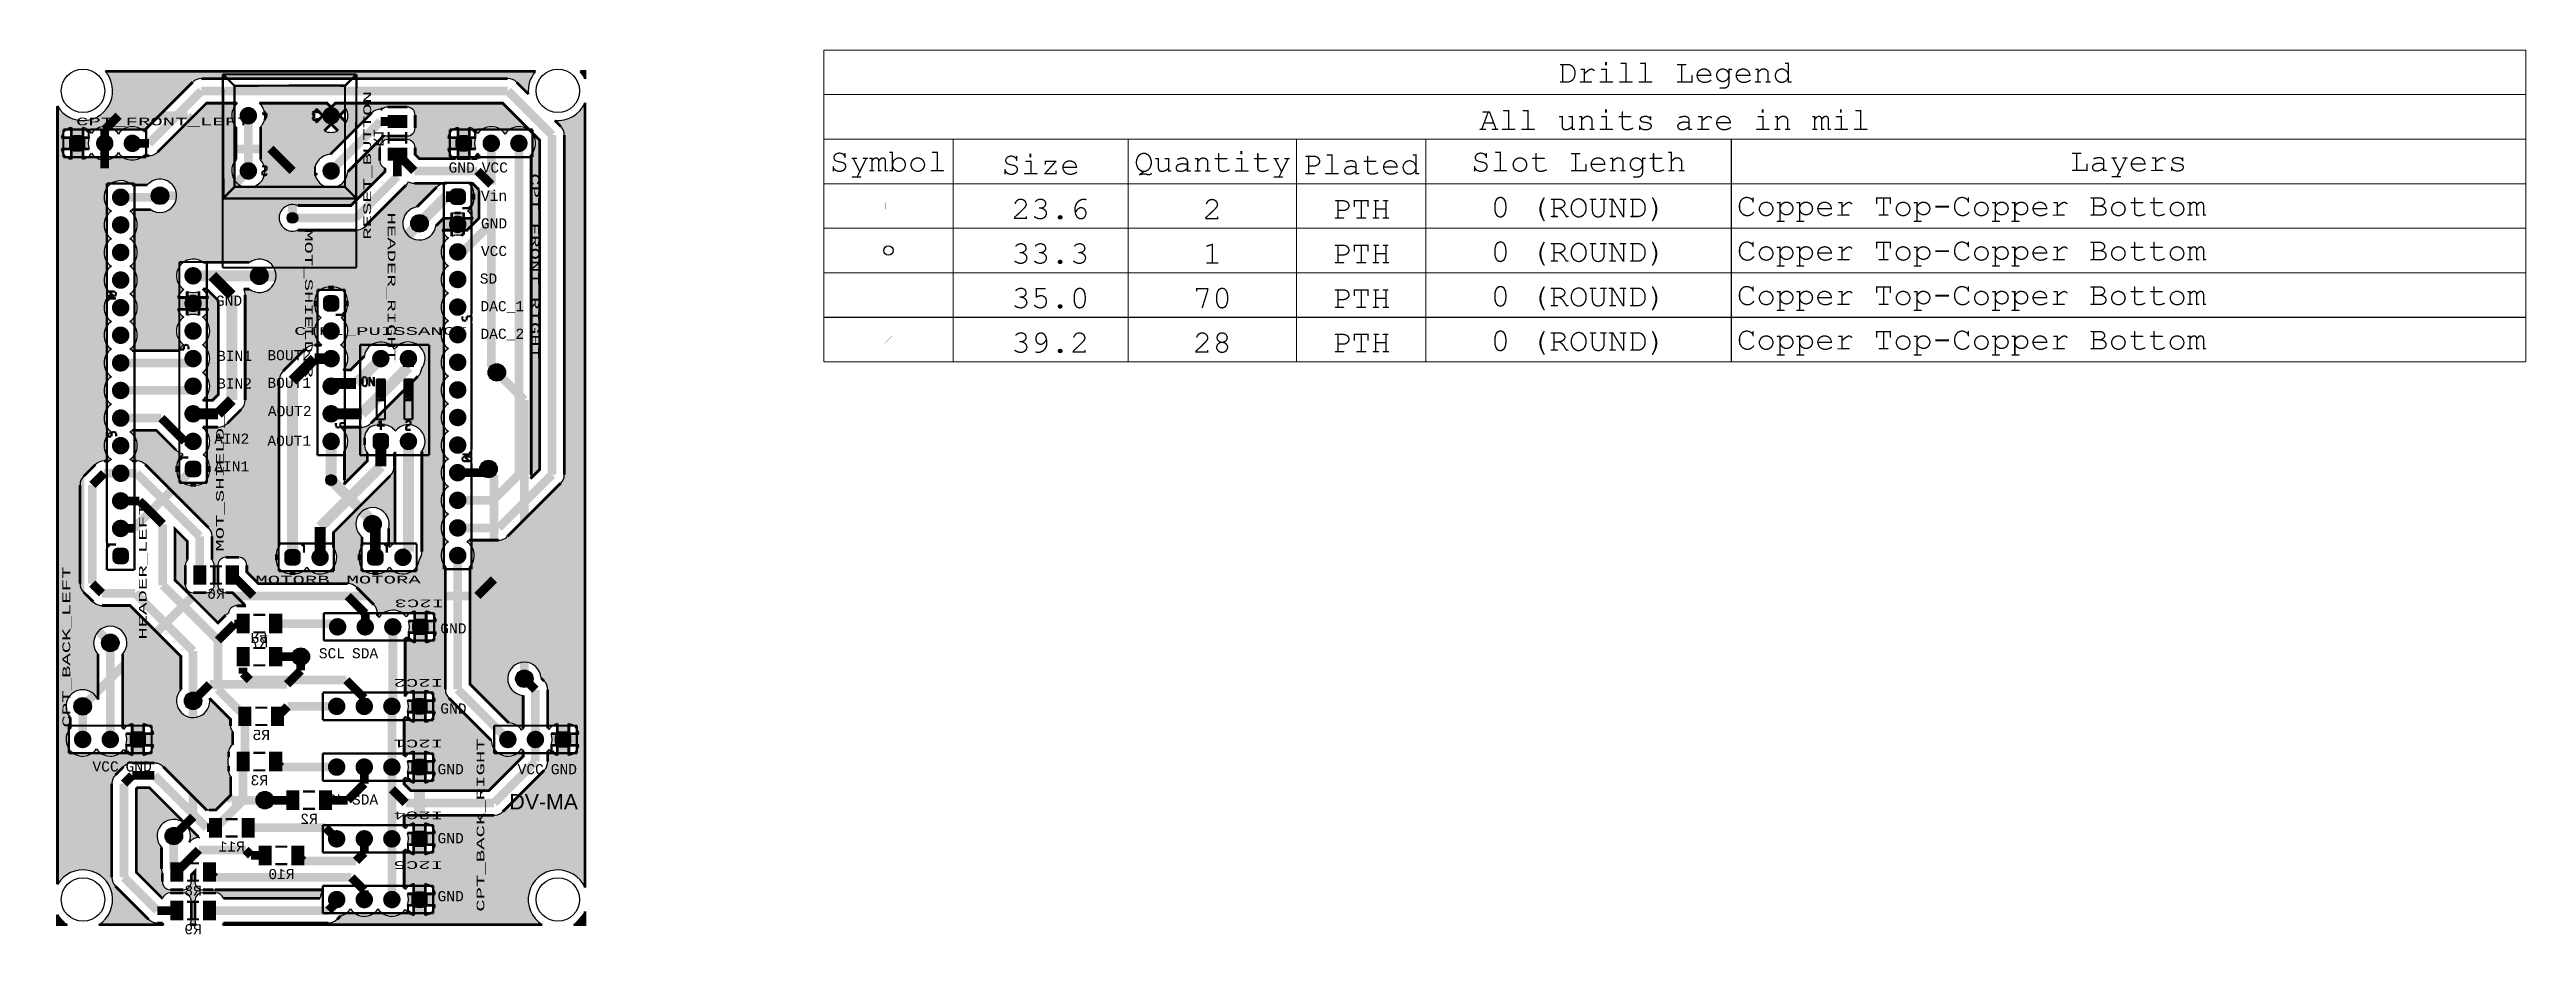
# Model space of a CAD drawing. Extents: x 0 to 8972, y -7 to 3200.
import ezdxf
from ezdxf.enums import TextEntityAlignment as Align

# ---------------------------------------------------------------- set-up
doc = ezdxf.new("R2010")
doc.units = 0
for name, color, linetype in [('3D_INFO_BOTTOM', 3, 'CONTINUOUS'), ('3D_INFO_TOP', 1, 'CONTINUOUS'), ('BOARD_OUTLINE', 2, 'CONTINUOUS'), ('COPPER_BOTTOM', 1, 'CONTINUOUS'), ('COPPER_TOP', 3, 'CONTINUOUS'), ('DRILL', 255, 'CONTINUOUS'), ('DRILL_SYMBOLS', 255, 'CONTINUOUS'), ('SILKSCREEN_BOTTOM', 6, 'CONTINUOUS'), ('SILKSCREEN_TOP', 4, 'CONTINUOUS'), ('SOLDER_MASK_BOTTOM', 212, 'CONTINUOUS'), ('SOLDER_MASK_TOP', 200, 'CONTINUOUS')]:
    doc.layers.add(name, color=color, linetype=linetype)
doc.styles.add('MONOTxtStyle', font='monotxt')
doc.styles.add('MONOTxtStyle_M', font='monotxt')
doc.styles.get("Standard").update_dxf_attribs({"font": 'Arial'})

msp = doc.modelspace()

# ---------------------------------------------------------------- texts
at = {"layer": 'COPPER_TOP', "style": 'MONOTxtStyle', "width": 0.995556}
for s, p in [('GND', (1492.913386, 2772.440945)), ('VCC', (1612.913386, 2772.440945)), ('Vin', (1610, 2670)), ('GND', (1610, 2570)), ('VCC', (1610, 2470)), ('SD', (1590, 2370)), ('GND', (650, 2290)), ('DAC_1', (1640, 2270)), ('DAC_2', (1640, 2170)), ('BIN1', (670, 2090)), ('BOUT2', (868.188976, 2092.440945)), ('BIN2', (670, 1990)), ('BOUT1', (868.188976, 1992.440945)), ('AOUT2', (870, 1890)), ('AIN2', (660, 1790)), ('AOUT1', (868.188976, 1782.440945)), ('AIN1', (660, 1690)), ('GND', (1462.913386, 1102.440945)), ('SCL', (1022.913386, 1012.440945)), ('SDA', (1142.913386, 1012.440945)), ('GND', (1462.913386, 812.440945)), ('VCC', (202.913386, 602.440945)), ('GND', (322.913386, 602.440945)), ('GND', (1452.913386, 592.440945)), ('VCC', (1742.913386, 592.440945)), ('GND', (1862.913386, 592.440945)), ('SCL', (1022.913386, 482.440945)), ('SDA', (1142.913386, 482.440945)), ('GND', (1452.913386, 342.440945)), ('GND', (1452.913386, 132.440945))]:
    msp.add_text(s, height=36.745407, dxfattribs=at).set_placement(p, align=Align.MIDDLE_CENTER)
at = {"layer": 'COPPER_TOP', "width": 0.995509}
msp.add_text('DV-MA', height=55.412021, dxfattribs=at).set_placement((1789.863504, 474.346102), align=Align.MIDDLE_CENTER)
at = {"layer": 'SILKSCREEN_BOTTOM', "style": 'MONOTxtStyle_M', "text_generation_flag": 2, "width": 0.995556}
for s, rotation, p in [('R1', 270, (1210.787402, 2880)), ('R4', 180, (760, 1049.212598))]:
    msp.add_text(s, height=36.745407, rotation=rotation, dxfattribs=at).set_placement(p, align=Align.TOP_CENTER)
for s, p in [('R6', (603.110236, 1246.614173)), ('R7', (760, 1070.787402)), ('R5', (766.889764, 734.724409)), ('R3', (760, 570.787402)), ('R2', (940, 430.787402)), ('R11', (660, 330.787402)), ('R10', (840, 230.787402)), ('R8', (520, 170.787402)), ('R9', (520, 30.787402))]:
    msp.add_text(s, height=36.745407, dxfattribs=at).set_placement(p, align=Align.TOP_CENTER)
at = {"layer": 'SILKSCREEN_TOP', "style": 'MONOTxtStyle', "width": 1.866667}
for s, rotation, p in [('RESET_BUTTON', 90, (1150.833346, 2780)), ('CPT_FRONT_RIGHT', 270, (1759.166654, 2415)), ('HEADER_RIGHT', 270, (1239.166654, 2340)), ('MOT_SHIELD_R', 270, (939.166654, 2280.000079)), ('MOT_SHIELD_L', 90, (617.202087, 1649.622047)), ('HEADER_LEFT', 90, (337.349803, 1308.558976)), ('CPT_BACK_LEFT', 90, (60.833346, 1035)), ('I2C3', 180, (1339.309488, 1193.226378)), ('I2C2', 180, (1335.85, 905.113346)), ('I2C1', 180, (1335.85, 685.113346)), ('CPT_BACK_RIGHT', 90, (1560.833346, 390)), ('I2C4', 180, (1335.85, 425.113346)), ('I2C5', 180, (1335.85, 245.113346))]:
    msp.add_text(s, height=27.777769, rotation=rotation, dxfattribs=at).set_placement(p, align=Align.MIDDLE_CENTER)
for s, p in [('CPT_FRONT_LEFT', (410, 2939.166654)), ('CTRL_PUISSANCE', (1200, 2180)), ('MOTORB', (879.999921, 1279.166654)), ('MOTORA', (1210, 1279.166654))]:
    msp.add_text(s, height=27.777769, dxfattribs=at).set_placement(p, align=Align.MIDDLE_CENTER)

# ---------------------------------------------------------------- hatches: boundary and pattern name
at = {"layer": 'COPPER_BOTTOM'}
h = msp.add_hatch(color=1, dxfattribs=at)
edge = h.paths.add_edge_path()
edge.add_line((190, 1185.415236), (291.532347, 1185.415236))
edge.add_line((291.532347, 1185.415236), (475.415236, 1001.532347))
edge.add_line((475.415236, 1001.532347), (475.415236, 880.587311))
edge.add_arc((520, 840), 60.292047, 137.687139, 8.701239)
edge.add_line((579.598123, 849.121114), (655.452087, 773.26715))
edge.add_line((655.452087, 773.26715), (655.452087, 748.503937))
edge.add_arc((684.212598, 748.503937), 28.760512, 180, 223.208131)
edge.add_line((663.249882, 728.813037), (663.249882, 680.515316))
edge.add_arc((677.322835, 655.433071), 28.760512, 119.295575, 180)
edge.add_line((648.562323, 655.433071), (648.562323, 636.453573))
edge.add_arc((690, 620), 44.584764, 158.34356, 201.65644)
edge.add_line((648.562323, 603.546427), (648.562323, 584.566929))
edge.add_arc((677.322835, 584.566929), 28.760512, 180, 223.208131)
edge.add_line((656.360118, 564.876029), (656.360118, 498.467653))
edge.add_line((656.360118, 498.467653), (602.086048, 444.193583))
edge.add_line((602.086048, 444.193583), (577.322835, 444.193583))
edge.add_arc((577.322835, 415.433071), 28.760512, 90, 105.065563)
edge.add_line((569.847282, 443.205056), (411.5614, 601.490939))
edge.add_arc((380, 570), 44.584764, 44.935972, 72.111937)
edge.add_arc((379.999942, 570.000019), 44.584764, 72.111859, 90.052565)
edge.add_line((379.959038, 614.584764), (300.03961, 614.584764))
edge.add_arc((299.999978, 570.000018), 44.584764, 89.949069, 135)
edge.add_line((268.473789, 601.526206), (238.473782, 571.526199))
edge.add_arc((269.999971, 540.00001), 44.584764, 135, 180.065514)
edge.add_line((225.415236, 539.949031), (225.415236, 200.048425))
edge.add_arc((269.999974, 199.999987), 44.584764, 179.937752, 225)
edge.add_line((238.473785, 168.473798), (358.473787, 48.473796))
edge.add_arc((389.999975, 79.999985), 44.584764, 225, 270.046655)
edge.add_line((390.03628, 35.415236), (410.057223, 35.415236))
edge.add_arc((437.322835, 44.566929), 28.760512, 198.554309, 213.338717)
edge.add_line((413.295263, 28.760512), (177.988145, 28.760512))
edge.add_arc((121.259843, 120), 107.437165, 301.871351, 149.424783)
edge.add_line((28.760512, 174.649962), (28.760512, 2995.350038))
edge.add_arc((121.259843, 3050), 107.437165, 210.575217, 41.25535)
edge.add_line((202.028765, 3120.845787), (1760.49092, 3120.845787))
edge.add_arc((1841.259843, 3050), 107.437165, 138.74465, 186.077152)
edge.add_line((1734.426448, 3038.62589), (1691.5614, 3081.490939))
edge.add_arc((1660, 3050), 44.584764, 44.935972, 90)
edge.add_line((1660, 3094.584764), (550.037024, 3094.584764))
edge.add_arc((549.999976, 3050.000015), 44.584764, 89.952389, 135)
edge.add_line((518.473787, 3081.526204), (341.477386, 2904.529803))
edge.add_line((341.477386, 2904.529803), (340.642271, 2904.529803))
edge.add_arc((300.054961, 2859.945039), 60.292047, 47.687139, 146.026567)
edge.add_arc((200.054961, 2859.945039), 60.292047, 33.973433, 143.414447)
edge.add_arc((110.469961, 2870.360039), 48.440276, 31.792385, 77.534847)
edge.add_line((120.925591, 2917.658455), (120.925591, 2880.815669))
edge.add_line((120.925591, 2880.815669), (143.490415, 2880.815669))
edge.add_arc((200.054961, 2859.945039), 60.292047, 159.747443, 200.252557)
edge.add_line((143.490415, 2839.074409), (120.925591, 2839.074409))
edge.add_line((120.925591, 2839.074409), (120.925591, 2802.231624))
edge.add_arc((110.469961, 2849.530039), 48.440276, 282.465153, 328.207615)
edge.add_arc((200.054961, 2859.945039), 60.292047, 216.585553, 326.026567)
edge.add_arc((300.054961, 2859.945039), 60.292047, 213.973433, 312.312861)
edge.add_line((340.642271, 2815.360276), (359.945039, 2815.360276))
edge.add_arc((359.945039, 2859.945039), 44.584764, 270, 315.064028)
edge.add_line((391.506439, 2828.454101), (568.467574, 3005.415236))
edge.add_line((568.467574, 3005.415236), (680.344139, 3005.415236))
edge.add_arc((720, 2960), 60.292047, 131.126944, 222.312861)
edge.add_line((675.415236, 2919.412689), (675.415236, 2800.587311))
edge.add_arc((720, 2760), 60.292047, 137.687139, 42.312861)
edge.add_line((764.584764, 2800.587311), (764.584764, 2919.412689))
edge.add_arc((720, 2960), 60.292047, 317.687139, 48.873056)
edge.add_line((759.655861, 3005.415236), (1004.820872, 3005.415236))
edge.add_line((1004.820872, 3005.415236), (1020, 2990.236109))
edge.add_line((1020, 2990.236109), (1035.179128, 3005.415236))
edge.add_line((1035.179128, 3005.415236), (1641.532347, 3005.415236))
edge.add_line((1641.532347, 3005.415236), (1775.415236, 2871.532347))
edge.add_line((1775.415236, 2871.532347), (1775.415236, 1678.467653))
edge.add_line((1775.415236, 1678.467653), (1742.006854, 1645.059271))
edge.add_arc((1700, 1660), 44.584764, 340.42087, 0)
edge.add_line((1744.584764, 1660), (1744.584764, 2819.412689))
edge.add_arc((1700, 2860), 60.292047, 317.687139, 146.026567)
edge.add_arc((1600, 2860), 60.292047, 33.973433, 143.414447)
edge.add_arc((1510.415, 2870.415), 48.440276, 31.792385, 77.534847)
edge.add_line((1520.87063, 2917.713415), (1520.87063, 2880.87063))
edge.add_line((1520.87063, 2880.87063), (1543.435455, 2880.87063))
edge.add_arc((1600, 2860), 60.292047, 159.747443, 200.252557)
edge.add_line((1543.435455, 2839.12937), (1520.87063, 2839.12937))
edge.add_line((1520.87063, 2839.12937), (1520.87063, 2804.584764))
edge.add_line((1520.87063, 2804.584764), (1479.12937, 2804.584764))
edge.add_line((1479.12937, 2804.584764), (1479.12937, 2839.12937))
edge.add_line((1479.12937, 2839.12937), (1442.286585, 2839.12937))
edge.add_arc((1489.585, 2849.585), 48.440276, 192.465153, 248.276974)
edge.add_line((1471.656279, 2804.584764), (1339.412456, 2804.584764))
edge.add_line((1339.412456, 2804.584764), (1324.193583, 2819.803637))
edge.add_line((1324.193583, 2819.803637), (1324.193583, 2844.566929))
edge.add_arc((1295.433071, 2844.566929), 28.760512, 0, 90)
edge.add_line((1295.433071, 2873.327441), (1224.566929, 2873.327441))
edge.add_arc((1224.566929, 2844.566929), 28.760512, 90, 180)
edge.add_line((1195.806417, 2844.566929), (1195.806417, 2797.322835))
edge.add_arc((1224.566929, 2797.322835), 28.760512, 180, 251.445691)
edge.add_line((1215.415236, 2770.057223), (1215.415236, 2758.467653))
edge.add_line((1215.415236, 2758.467653), (1091.532347, 2634.584764))
edge.add_line((1091.532347, 2634.584764), (898.594985, 2634.584764))
edge.add_arc((880, 2590), 48.307087, 67.360428, 292.639572)
edge.add_line((898.594985, 2545.415236), (1110, 2545.415236))
edge.add_arc((1110, 2590), 44.584764, 270, 315.064028)
edge.add_line((1141.5614, 2558.509061), (1291.490939, 2708.4386))
edge.add_arc((1260, 2740), 44.584764, 314.935972, 334.167519)
edge.add_arc((1320.944834, 2760.000008), 44.584764, 242.168611, 260.146368)
edge.add_arc((1320.944882, 2760), 44.584764, 260.146306, 270)
edge.add_line((1320.944882, 2715.415236), (1438.385383, 2715.415236))
edge.add_arc((1467.931457, 2677.029173), 48.440276, 127.58578, 128.087657)
edge.add_line((1438.050281, 2715.154961), (1436.66507, 2715.154961))
edge.add_arc((1436.614161, 2666.6142), 48.540787, 89.939909, 135)
edge.add_line((1402.290641, 2700.93772), (1330.964009, 2629.611088))
edge.add_arc((1340, 2570), 60.292047, 98.619414, 351.380675)
edge.add_line((1399.611102, 2560.964102), (1426.641331, 2587.994331))
edge.add_line((1426.641331, 2587.994331), (1456.966299, 2587.994331))
edge.add_line((1456.966299, 2587.994331), (1456.966299, 2609.016278))
edge.add_arc((1467.931457, 2656.199173), 48.440276, 256.916873, 270)
edge.add_line((1467.931457, 2607.758898), (1488.761457, 2607.758898))
edge.add_arc((1488.761457, 2656.199173), 48.440276, 270, 283.083127)
edge.add_line((1499.726614, 2609.016278), (1499.726614, 2587.994331))
edge.add_line((1499.726614, 2587.994331), (1534.720385, 2587.994331))
edge.add_arc((1478.346457, 2566.614173), 60.292047, 20.769539, 53.414447)
edge.add_arc((1488.761457, 2656.199173), 48.440276, 301.792385, 0)
edge.add_line((1537.201732, 2656.199173), (1537.201732, 2677.029173))
edge.add_arc((1488.761457, 2677.029173), 48.440276, 0, 52.41422)
edge.add_line((1518.30753, 2715.415236), (1531.532347, 2715.415236))
edge.add_line((1531.532347, 2715.415236), (1555.440708, 2691.506875))
edge.add_arc((1600, 2690), 44.584764, 178.06315, 180)
edge.add_line((1555.415236, 2690), (1555.415236, 2588.467653))
edge.add_line((1555.415236, 2588.467653), (1512.181599, 2545.234016))
edge.add_line((1512.181599, 2545.234016), (1499.726614, 2545.234016))
edge.add_line((1499.726614, 2545.234016), (1499.726614, 2532.779031))
edge.add_line((1499.726614, 2532.779031), (1492.232862, 2525.285279))
edge.add_arc((1478.346457, 2466.614173), 60.292047, 76.684145, 110.769539)
edge.add_line((1456.966299, 2522.988102), (1456.966299, 2545.234016))
edge.add_line((1456.966299, 2545.234016), (1421.972528, 2545.234016))
edge.add_arc((1478.346457, 2566.614173), 60.292047, 200.769539, 236.026567)
edge.add_arc((1478.346457, 2466.614173), 60.292047, 123.973433, 236.026567)
edge.add_arc((1478.346457, 2366.614173), 60.292047, 123.973433, 236.026567)
edge.add_arc((1478.346457, 2266.614173), 60.292047, 123.973433, 236.026567)
edge.add_arc((1478.346457, 2166.614173), 60.292047, 123.973433, 236.026567)
edge.add_arc((1478.346457, 2066.614173), 60.292047, 123.973433, 236.026567)
edge.add_arc((1478.346457, 1966.614173), 60.292047, 123.973433, 236.026567)
edge.add_arc((1478.346457, 1866.614173), 60.292047, 123.973433, 236.026567)
edge.add_arc((1478.346457, 1766.614173), 60.292047, 123.973433, 236.026567)
edge.add_arc((1478.346457, 1666.614173), 60.292047, 123.973433, 236.026567)
edge.add_arc((1478.346457, 1566.614173), 60.292047, 123.973433, 236.026567)
edge.add_arc((1478.346457, 1466.614173), 60.292047, 123.973433, 236.026567)
edge.add_arc((1478.346457, 1366.614173), 60.292047, 123.973433, 222.312861)
edge.add_line((1433.761693, 1326.026862), (1433.761693, 881.695971))
edge.add_arc((1478.346436, 881.653524), 44.584764, 179.945451, 225)
edge.add_line((1446.820248, 850.127335), (1599.77425, 697.173333))
edge.add_arc((1660, 700), 60.292047, 182.687179, 326.026567)
edge.add_arc((1760, 700), 60.292047, 213.973433, 222.312861)
edge.add_line((1715.415236, 659.412689), (1715.415236, 638.467653))
edge.add_line((1715.415236, 638.467653), (1591.532347, 514.584764))
edge.add_line((1591.532347, 514.584764), (1308.467574, 514.584764))
edge.add_line((1308.467574, 514.584764), (1284.584764, 538.467574))
edge.add_line((1284.584764, 538.467574), (1284.584764, 559.412689))
edge.add_arc((1240, 600), 60.292047, 317.687139, 323.414447)
edge.add_arc((1329.585, 589.585), 48.440276, 211.792385, 257.534847)
edge.add_line((1319.12937, 542.286585), (1319.12937, 579.12937))
edge.add_line((1319.12937, 579.12937), (1296.564545, 579.12937))
edge.add_arc((1240, 600), 60.292047, 339.747443, 20.252557)
edge.add_line((1296.564545, 620.87063), (1319.12937, 620.87063))
edge.add_line((1319.12937, 620.87063), (1319.12937, 657.713415))
edge.add_arc((1329.585, 610.415), 48.440276, 102.465153, 148.207615)
edge.add_arc((1240, 600), 60.292047, 36.585553, 42.312861)
edge.add_line((1284.584764, 640.587311), (1284.584764, 779.412689))
edge.add_arc((1240, 820), 60.292047, 317.687139, 323.414447)
edge.add_arc((1329.585, 809.585), 48.440276, 211.792385, 257.534847)
edge.add_line((1319.12937, 762.286585), (1319.12937, 799.12937))
edge.add_line((1319.12937, 799.12937), (1296.564545, 799.12937))
edge.add_arc((1240, 820), 60.292047, 339.747443, 20.252557)
edge.add_line((1296.564545, 840.87063), (1319.12937, 840.87063))
edge.add_line((1319.12937, 840.87063), (1319.12937, 877.713415))
edge.add_arc((1329.585, 830.415), 48.440276, 102.465153, 148.207615)
edge.add_arc((1240, 820), 60.292047, 36.585553, 37.168816)
edge.add_line((1288.044252, 856.426375), (1288.044252, 1067.525721))
edge.add_arc((1243.459488, 1108.113031), 60.292047, 317.687139, 323.414447)
edge.add_arc((1333.044488, 1097.698031), 48.440276, 211.792385, 257.534847)
edge.add_line((1322.588858, 1050.399616), (1322.588858, 1087.242402))
edge.add_line((1322.588858, 1087.242402), (1300.024033, 1087.242402))
edge.add_arc((1243.459488, 1108.113031), 60.292047, 339.747443, 20.252557)
edge.add_line((1300.024033, 1128.983661), (1322.588858, 1128.983661))
edge.add_line((1322.588858, 1128.983661), (1322.588858, 1165.826447))
edge.add_arc((1333.044488, 1118.528031), 48.440276, 102.465153, 148.207615)
edge.add_arc((1243.459488, 1108.113031), 60.292047, 36.585553, 146.026567)
edge.add_arc((1143.459488, 1108.113031), 60.292047, 33.973433, 42.312861)
edge.add_line((1188.044252, 1148.700342), (1188.044252, 1156.540512))
edge.add_arc((1143.459488, 1156.540512), 44.584764, 0, 45.090549)
edge.add_line((1174.935814, 1188.116485), (1111.575973, 1251.476326))
edge.add_arc((1080, 1220), 44.584764, 44.909451, 90)
edge.add_line((1080, 1264.584764), (756.4597, 1264.584764))
edge.add_line((756.4597, 1264.584764), (714.547913, 1306.496551))
edge.add_line((714.547913, 1306.496551), (714.547913, 1331.259843))
edge.add_arc((685.787402, 1331.259843), 28.760512, 0, 90)
edge.add_line((685.787402, 1360.020354), (638.543307, 1360.020354))
edge.add_arc((638.543307, 1331.259843), 28.760512, 90, 180)
edge.add_line((609.782795, 1331.259843), (609.782795, 1260.393701))
edge.add_arc((638.543307, 1260.393701), 28.760512, 180, 270)
edge.add_line((638.543307, 1231.633189), (663.30652, 1231.633189))
edge.add_line((663.30652, 1231.633189), (706.465879, 1188.47383))
edge.add_arc((737.992068, 1220.000018), 44.584764, 225, 233.428047)
edge.add_line((711.427048, 1184.193583), (677.322835, 1184.193583))
edge.add_arc((677.322835, 1155.433071), 28.760512, 90, 175.001917)
edge.add_arc((669.421795, 1118.476952), 44.584764, 117.736642, 135)
edge.add_line((637.895606, 1150.003141), (609.999961, 1122.107496))
edge.add_line((609.999961, 1122.107496), (454.584764, 1277.522693))
edge.add_line((454.584764, 1277.522693), (454.584764, 1462.362819))
edge.add_line((454.584764, 1462.362819), (499.470354, 1417.477229))
edge.add_line((499.470354, 1417.477229), (499.470354, 1350.950743))
edge.add_arc((520.433071, 1331.259843), 28.760512, 136.791869, 180)
edge.add_line((491.672559, 1331.259843), (491.672559, 1260.393701))
edge.add_arc((520.433071, 1260.393701), 28.760512, 180, 270)
edge.add_line((520.433071, 1231.633189), (567.677165, 1231.633189))
edge.add_arc((567.677165, 1260.393701), 28.760512, 270, 0)
edge.add_line((596.437677, 1260.393701), (596.437677, 1331.259843))
edge.add_arc((567.677165, 1331.259843), 28.760512, 0, 43.208131)
edge.add_line((588.639882, 1350.950743), (588.639882, 1435.944882))
edge.add_arc((544.055118, 1435.944882), 44.584764, 0, 45.064028)
edge.add_line((575.546057, 1467.506282), (346.99447, 1696.057868))
edge.add_arc((315.433071, 1664.566929), 44.584764, 44.935972, 90)
edge.add_line((315.433071, 1709.151693), (298.225106, 1709.151693))
edge.add_arc((257.637795, 1664.566929), 60.292047, 47.687139, 56.026567)
edge.add_arc((257.637795, 1764.566929), 60.292047, 303.973433, 56.026567)
edge.add_arc((257.637795, 1864.566929), 60.292047, 303.973433, 312.312861)
edge.add_line((298.225106, 1819.982165), (386.965418, 1819.982165))
edge.add_line((386.965418, 1819.982165), (458.473789, 1748.473794))
edge.add_arc((489.999978, 1779.999982), 44.584764, 225, 253.777666)
edge.add_arc((520, 1780), 60.292047, 225.237991, 233.414447)
edge.add_arc((509.585, 1690.415), 48.440276, 121.792385, 180)
edge.add_line((461.144724, 1690.415), (461.144724, 1669.585))
edge.add_arc((509.585, 1669.585), 48.440276, 180, 270)
edge.add_line((509.585, 1621.144724), (530.415, 1621.144724))
edge.add_arc((530.415, 1669.585), 48.440276, 270, 0)
edge.add_line((578.855276, 1669.585), (578.855276, 1690.415))
edge.add_arc((530.415, 1690.415), 48.440276, 0, 58.207615)
edge.add_arc((520, 1780), 60.292047, 306.585553, 56.026567)
edge.add_arc((520, 1880), 60.292047, 303.973433, 306.38063)
edge.add_line((555.762032, 1831.459213), (610, 1831.459213))
edge.add_arc((610, 1880), 48.540787, 270, 315.061363)
edge.add_line((644.360261, 1845.71326), (659.650256, 1861.003256))
edge.add_line((659.650256, 1861.003256), (659.65028, 1861.00328))
edge.add_line((659.65028, 1861.00328), (694.28674, 1895.639739))
edge.add_arc((660, 1930), 48.540787, 314.938637, 0)
edge.add_line((708.540787, 1930), (708.540787, 2310))
edge.add_arc((660, 2310), 48.540787, 0, 26.237065)
edge.add_line((703.539755, 2331.459213), (724.237968, 2331.459213))
edge.add_arc((760, 2380), 60.292047, 233.61937, 126.38063)
edge.add_line((724.237968, 2428.540787), (590.019619, 2428.540787))
edge.add_arc((589.999957, 2380.000004), 48.540787, 89.976791, 90.023209)
edge.add_line((589.980294, 2428.540787), (555.762032, 2428.540787))
edge.add_arc((520, 2380), 60.292047, 53.61937, 236.026567)
edge.add_arc((520, 2280), 60.292047, 123.973433, 159.230461)
edge.add_line((463.626071, 2301.380157), (498.619843, 2301.380157))
edge.add_line((498.619843, 2301.380157), (498.619843, 2323.626071))
edge.add_arc((520, 2380), 60.292047, 249.230461, 290.769539)
edge.add_line((541.380157, 2323.626071), (541.380157, 2301.380157))
edge.add_line((541.380157, 2301.380157), (576.373929, 2301.380157))
edge.add_arc((520, 2280), 60.292047, 20.769539, 56.026567)
edge.add_arc((520, 2380), 60.292047, 303.973433, 306.38063)
edge.add_line((555.762032, 2331.459213), (569.893708, 2331.459213))
edge.add_line((569.893708, 2331.459213), (611.459213, 2289.893708))
edge.add_line((611.459213, 2289.893708), (611.459213, 1950.106292))
edge.add_line((611.459213, 1950.106292), (589.893708, 1928.540787))
edge.add_line((589.893708, 1928.540787), (555.762032, 1928.540787))
edge.add_arc((520, 1880), 60.292047, 53.61937, 56.026567)
edge.add_arc((520, 1980), 60.292047, 303.973433, 56.026567)
edge.add_arc((520, 2080), 60.292047, 303.973433, 56.026567)
edge.add_arc((520, 2180), 60.292047, 303.973433, 56.026567)
edge.add_arc((520, 2280), 60.292047, 303.973433, 339.230461)
edge.add_line((576.373929, 2258.619843), (541.380157, 2258.619843))
edge.add_line((541.380157, 2258.619843), (541.380157, 2236.373929))
edge.add_arc((520, 2180), 60.292047, 69.230461, 110.769539)
edge.add_line((498.619843, 2236.373929), (498.619843, 2258.619843))
edge.add_line((498.619843, 2258.619843), (463.626071, 2258.619843))
edge.add_arc((520, 2280), 60.292047, 200.769539, 236.026567)
edge.add_arc((520, 2180), 60.292047, 123.973433, 236.026567)
edge.add_arc((520, 2080), 60.292047, 123.973433, 151.085227)
edge.add_line((467.223966, 2109.151693), (298.225106, 2109.151693))
edge.add_arc((257.637795, 2064.566929), 60.292047, 47.687139, 56.026567)
edge.add_arc((257.637795, 2164.566929), 60.292047, 303.973433, 56.026567)
edge.add_arc((257.637795, 2264.566929), 60.292047, 303.973433, 56.026567)
edge.add_arc((257.637795, 2364.566929), 60.292047, 303.973433, 56.026567)
edge.add_arc((257.637795, 2464.566929), 60.292047, 303.973433, 56.026567)
edge.add_arc((257.637795, 2564.566929), 60.292047, 303.973433, 56.026567)
edge.add_arc((257.637795, 2664.566929), 60.292047, 303.973433, 312.312861)
edge.add_line((298.225106, 2619.982165), (366.334778, 2619.982165))
edge.add_arc((400, 2670), 60.292047, 236.056908, 139.506073)
edge.add_line((354.149418, 2709.151693), (298.225106, 2709.151693))
edge.add_arc((257.637795, 2664.566929), 60.292047, 47.687139, 236.026567)
edge.add_arc((257.637795, 2564.566929), 60.292047, 123.973433, 236.026567)
edge.add_arc((257.637795, 2464.566929), 60.292047, 123.973433, 236.026567)
edge.add_arc((257.637795, 2364.566929), 60.292047, 123.973433, 236.026567)
edge.add_arc((257.637795, 2264.566929), 60.292047, 123.973433, 236.026567)
edge.add_arc((257.637795, 2164.566929), 60.292047, 123.973433, 236.026567)
edge.add_arc((257.637795, 2064.566929), 60.292047, 123.973433, 236.026567)
edge.add_arc((257.637795, 1964.566929), 60.292047, 123.973433, 236.026567)
edge.add_arc((257.637795, 1864.566929), 60.292047, 123.973433, 236.026567)
edge.add_arc((257.637795, 1764.566929), 60.292047, 123.973433, 236.026567)
edge.add_arc((257.637795, 1664.566929), 60.292047, 123.973433, 132.312861)
edge.add_line((217.050484, 1709.151693), (197.678749, 1709.151693))
edge.add_arc((197.637775, 1664.566948), 44.584764, 89.947344, 135)
edge.add_line((166.111586, 1696.093137), (123.591891, 1653.573442))
edge.add_arc((155.11808, 1622.047253), 44.584764, 135, 180.066864)
edge.add_line((110.533346, 1621.995223), (110.533346, 1264.948859))
edge.add_arc((155.11806, 1264.881901), 44.584764, 179.913952, 225)
edge.add_line((123.591871, 1233.355712), (158.473755, 1198.473828))
edge.add_arc((189.999944, 1230.000017), 44.584764, 225, 253.263689)
edge.add_arc((190, 1230), 44.584764, 253.263613, 270)
edge = h.paths.add_edge_path()
edge.add_arc((220, 1050), 60.292047, 317.687139, 222.312861)
edge.add_line((175.415236, 1009.412689), (175.415236, 843.754632))
edge.add_arc((120, 820), 60.292047, 23.203172, 222.312861)
edge.add_line((75.415236, 779.412689), (75.415236, 740.587311))
edge.add_arc((120, 700), 60.292047, 137.687139, 326.026567)
edge.add_arc((220, 700), 60.292047, 213.973433, 323.414447)
edge.add_arc((309.585, 689.585), 48.440276, 211.792385, 257.534847)
edge.add_line((299.12937, 642.286585), (299.12937, 679.12937))
edge.add_line((299.12937, 679.12937), (276.564545, 679.12937))
edge.add_arc((220, 700), 60.292047, 339.747443, 20.252557)
edge.add_line((276.564545, 720.87063), (299.12937, 720.87063))
edge.add_line((299.12937, 720.87063), (299.12937, 757.713415))
edge.add_arc((309.585, 710.415), 48.440276, 102.465153, 148.207615)
edge.add_arc((220, 700), 60.292047, 36.585553, 42.312861)
edge.add_line((264.584764, 740.587311), (264.584764, 1009.412689))
edge = h.paths.add_edge_path()
edge.add_arc((1224.566929, 2915.433071), 28.760512, 245.010976, 270)
edge.add_line((1224.566929, 2886.672559), (1295.433071, 2886.672559))
edge.add_arc((1295.433071, 2915.433071), 28.760512, 270, 0)
edge.add_line((1324.193583, 2915.433071), (1324.193583, 2962.677165))
edge.add_arc((1295.433071, 2962.677165), 28.760512, 0, 90)
edge.add_line((1295.433071, 2991.437677), (1224.566929, 2991.437677))
edge.add_arc((1224.566929, 2962.677165), 28.760512, 90, 133.208131)
edge.add_line((1204.876029, 2983.639882), (1199.084948, 2983.639882))
edge.add_arc((1199.055089, 2939.055128), 44.584764, 89.961628, 135)
edge.add_line((1167.5289, 2970.581317), (1017.173333, 2820.22575))
edge.add_arc((1020, 2760), 60.292047, 92.687179, 357.3129)
edge.add_line((1080.225753, 2757.173415), (1212.417205, 2889.364867))
edge = h.paths.add_edge_path()
edge.add_line((79.184331, 2802.231624), (79.184331, 2839.074409))
edge.add_line((79.184331, 2839.074409), (42.341545, 2839.074409))
edge.add_arc((89.639961, 2849.530039), 48.440276, 192.465153, 257.534847)
edge = h.paths.add_edge_path()
edge.add_arc((979.999921, 1360), 60.292047, 216.585553, 36.380653)
edge.add_line((1028.540695, 1395.762051), (1028.540734, 1449.893733))
edge.add_line((1028.540734, 1449.893733), (1234.28674, 1655.639739))
edge.add_arc((1200, 1690), 48.540787, 314.938637, 0)
edge.add_line((1248.540787, 1690), (1248.540787, 1737.83166))
edge.add_arc((1213.335, 1766.665), 45.506142, 320.682719, 326.906608)
edge.add_line((1251.459213, 1741.818404), (1251.459213, 1413.108934))
edge.add_arc((1279.999921, 1360), 60.292047, 118.253557, 143.414447)
edge.add_arc((1190.414921, 1370.415), 48.440276, 31.792385, 38.087657)
edge.add_line((1228.540709, 1400.296175), (1228.540709, 1465.57376))
edge.add_arc((1170, 1480), 60.292047, 346.156383, 230.265103)
edge.add_line((1131.459134, 1433.634791), (1131.459134, 1400.296175))
edge.add_arc((1169.584921, 1370.415), 48.440276, 141.912343, 180)
edge.add_line((1121.144646, 1370.415), (1121.144646, 1349.585))
edge.add_arc((1169.584921, 1349.585), 48.440276, 180, 270)
edge.add_line((1169.584921, 1301.144724), (1190.414921, 1301.144724))
edge.add_arc((1190.414921, 1349.585), 48.440276, 270, 328.207615)
edge.add_arc((1279.999921, 1360), 60.292047, 216.585553, 352.556327)
edge.add_arc((1300, 1380.000079), 48.540787, 325.044443, 0)
edge.add_line((1348.540787, 1380.000079), (1348.540787, 1744.237968))
edge.add_arc((1300, 1780), 60.292047, 323.61937, 142.31141)
edge.add_arc((1213.335, 1793.335), 45.506142, 31.129821, 90)
edge.add_line((1213.335, 1838.841142), (1186.665, 1838.841142))
edge.add_arc((1186.665, 1793.335), 45.506142, 90, 180)
edge.add_line((1141.158858, 1793.335), (1141.158858, 1766.665))
edge.add_arc((1186.665, 1766.665), 45.506142, 180, 219.317281)
edge.add_line((1151.459213, 1737.83166), (1151.459213, 1710.106292))
edge.add_line((1151.459213, 1710.106292), (1066.073174, 1624.720254))
edge.add_arc((1020, 1640), 48.540787, 341.652371, 0)
edge.add_line((1068.540787, 1640), (1068.540787, 1744.238047))
edge.add_arc((1020, 1780.000079), 60.292047, 323.61937, 56.026567)
edge.add_arc((1020, 1880.000079), 60.292047, 303.973433, 306.38063)
edge.add_line((1055.762032, 1831.459291), (1129.970028, 1831.459291))
edge.add_arc((1130.00003, 1880.000069), 48.540787, 269.964587, 280.791856)
edge.add_arc((1130.000079, 1880.000079), 48.540787, 280.791798, 315.061363)
edge.add_line((1164.360339, 1845.713339), (1334.28674, 2015.639739))
edge.add_arc((1300, 2050), 48.540787, 314.938637, 352.524361)
edge.add_arc((1300, 2080), 60.292047, 322.963435, 146.026567)
edge.add_arc((1200, 2080), 60.292047, 33.973433, 171.380586)
edge.add_line((1140.388912, 2089.035991), (1089.893708, 2038.540787))
edge.add_line((1089.893708, 2038.540787), (1063.775086, 2038.540787))
edge.add_arc((1020, 2080.000079), 60.292047, 316.556328, 56.026567)
edge.add_arc((1020, 2180.000079), 60.292047, 303.973433, 53.414447)
edge.add_arc((1030.415, 2269.585079), 48.440276, 301.792385, 0)
edge.add_line((1078.855276, 2269.585079), (1078.855276, 2290.415079))
edge.add_arc((1030.415, 2290.415079), 48.440276, 0, 90)
edge.add_line((1030.415, 2338.855354), (1009.585, 2338.855354))
edge.add_arc((1009.585, 2290.415079), 48.440276, 90, 180)
edge.add_line((961.144724, 2290.415079), (961.144724, 2269.585079))
edge.add_arc((1009.585, 2269.585079), 48.440276, 180, 238.207615)
edge.add_arc((1020, 2180.000079), 60.292047, 126.585553, 236.026567)
edge.add_arc((1020, 2080.000079), 60.292047, 123.973433, 126.380706)
edge.add_line((984.237904, 2128.540819), (960.007364, 2128.540787))
edge.add_arc((959.999961, 2080.000001), 48.540787, 89.991262, 135)
edge.add_line((925.676441, 2114.323521), (916.12139, 2104.768469))
edge.add_line((916.12139, 2104.768469), (916.121366, 2104.768445))
edge.add_line((916.121366, 2104.768445), (845.713221, 2034.3603))
edge.add_arc((879.999961, 2000.000039), 48.540787, 134.938637, 179.999993)
edge.add_line((831.459173, 2000.000045), (831.459156, 1861.00328))
edge.add_line((831.459156, 1861.00328), (831.459156, 1861.003256))
edge.add_line((831.459156, 1861.003256), (831.459099, 1400.296131))
edge.add_arc((869.584921, 1370.415), 48.440276, 141.912409, 180)
edge.add_line((821.144646, 1370.415), (821.144646, 1349.585))
edge.add_arc((869.584921, 1349.585), 48.440276, 180, 270)
edge.add_line((869.584921, 1301.144724), (890.414921, 1301.144724))
edge.add_arc((890.414921, 1349.585), 48.440276, 270, 328.207615)
edge = h.paths.add_edge_path()
edge.add_line((1044.744333, 2905.019558), (1020, 2929.763891))
edge.add_line((1020, 2929.763891), (995.255667, 2905.019558))
edge.add_arc((1020, 2960), 60.292047, 245.769539, 294.230461)
edge = h.paths.add_edge_path()
edge.add_arc((1489.585, 2870.415), 48.440276, 102.465153, 167.534847)
edge.add_line((1442.286585, 2880.87063), (1479.12937, 2880.87063))
edge.add_line((1479.12937, 2880.87063), (1479.12937, 2917.713415))
edge = h.paths.add_edge_path()
edge.add_arc((1500, 2860), 19.585, 0, 360)
edge = h.paths.add_edge_path()
edge.add_arc((1020, 2960), 17.5, 0, 360)
edge = h.paths.add_edge_path()
edge.add_arc((1020, 2960), 60.292047, 155.769539, 204.230461)
edge.add_line((965.019558, 2935.255667), (989.763891, 2960))
edge.add_line((989.763891, 2960), (965.019558, 2984.744333))
edge = h.paths.add_edge_path()
edge.add_line((1074.980442, 2984.744333), (1050.236109, 2960))
edge.add_line((1050.236109, 2960), (1074.980442, 2935.255667))
edge.add_arc((1020, 2960), 60.292047, 335.769539, 24.230461)
edge = h.paths.add_edge_path()
edge.add_arc((1350.415, 830.415), 48.440276, 12.465153, 77.534847)
edge.add_line((1360.87063, 877.713415), (1360.87063, 840.87063))
edge.add_line((1360.87063, 840.87063), (1397.713415, 840.87063))
edge = h.paths.add_edge_path()
edge.add_arc((1340, 820), 19.585, 0, 360)
edge = h.paths.add_edge_path()
edge.add_arc((1350.415, 809.585), 48.440276, 282.465153, 347.534847)
edge.add_line((1397.713415, 799.12937), (1360.87063, 799.12937))
edge.add_line((1360.87063, 799.12937), (1360.87063, 762.286585))
edge = h.paths.add_edge_path()
edge.add_arc((1350.415, 610.415), 48.440276, 12.465153, 77.534847)
edge.add_line((1360.87063, 657.713415), (1360.87063, 620.87063))
edge.add_line((1360.87063, 620.87063), (1397.713415, 620.87063))
edge = h.paths.add_edge_path()
edge.add_arc((1340, 600), 19.585, 0, 360)
edge = h.paths.add_edge_path()
edge.add_arc((1350.415, 589.585), 48.440276, 282.465153, 347.534847)
edge.add_line((1397.713415, 579.12937), (1360.87063, 579.12937))
edge.add_line((1360.87063, 579.12937), (1360.87063, 542.286585))
edge = h.paths.add_edge_path()
edge.add_arc((89.639961, 2870.360039), 48.440276, 102.465153, 167.534847)
edge.add_line((42.341545, 2880.815669), (79.184331, 2880.815669))
edge.add_line((79.184331, 2880.815669), (79.184331, 2917.658455))
edge = h.paths.add_edge_path()
edge.add_arc((100.054961, 2859.945039), 19.585, 0, 360)
edge = h.paths.add_edge_path()
edge.add_arc((1353.874488, 1118.528031), 48.440276, 12.465153, 77.534847)
edge.add_line((1364.330118, 1165.826447), (1364.330118, 1128.983661))
edge.add_line((1364.330118, 1128.983661), (1401.172904, 1128.983661))
edge = h.paths.add_edge_path()
edge.add_arc((1353.874488, 1097.698031), 48.440276, 282.465153, 347.534847)
edge.add_line((1401.172904, 1087.242402), (1364.330118, 1087.242402))
edge.add_line((1364.330118, 1087.242402), (1364.330118, 1050.399616))
edge = h.paths.add_edge_path()
edge.add_arc((1343.459488, 1108.113031), 19.585, 0, 360)
edge = h.paths.add_edge_path()
edge.add_arc((1478.346457, 2566.614173), 17.5, 0, 360)
edge = h.paths.add_edge_path()
edge.add_arc((320, 700), 19.585, 0, 360)
edge = h.paths.add_edge_path()
edge.add_arc((330.415, 689.585), 48.440276, 282.465153, 347.534847)
edge.add_line((377.713415, 679.12937), (340.87063, 679.12937))
edge.add_line((340.87063, 679.12937), (340.87063, 642.286585))
edge = h.paths.add_edge_path()
edge.add_arc((330.415, 710.415), 48.440276, 12.465153, 77.534847)
edge.add_line((340.87063, 757.713415), (340.87063, 720.87063))
edge.add_line((340.87063, 720.87063), (377.713415, 720.87063))
edge = h.paths.add_edge_path()
edge.add_arc((520, 2280), 17.5, 0, 360)
h = msp.add_hatch(color=1, dxfattribs=at)
edge = h.paths.add_edge_path()
edge.add_line((1922.028765, 3120.845787), (1939.743425, 3120.845787))
edge.add_line((1939.743425, 3120.845787), (1939.743425, 3092.938659))
edge.add_arc((1841.259843, 3050), 107.437165, 23.557112, 41.25535)
h = msp.add_hatch(color=1, dxfattribs=at)
edge = h.paths.add_edge_path()
edge.add_arc((1820, 2890), 44.584764, 0, 45.064028)
edge.add_line((1851.490939, 2921.5614), (1829.885732, 2943.166606))
edge.add_arc((1841.259843, 3050), 107.437165, 263.922848, 336.442888)
edge.add_line((1939.743425, 3007.061341), (1939.743425, 162.938659))
edge.add_arc((1841.259843, 120), 107.437165, 23.557112, 238.128649)
edge.add_line((1784.53154, 28.760512), (626.704737, 28.760512))
edge.add_arc((602.677165, 44.566929), 28.760512, 326.661283, 341.445691)
edge.add_line((629.942777, 35.415236), (1010, 35.415236))
edge.add_arc((1010, 80), 44.584764, 270, 315.064028)
edge.add_line((1041.5614, 48.509061), (1054.539709, 61.48737))
edge.add_arc((1040, 120), 60.292047, 283.9547, 326.026567)
edge.add_arc((1140, 120), 60.292047, 213.973433, 326.026567)
edge.add_arc((1240, 120), 60.292047, 213.973433, 323.414447)
edge.add_arc((1329.585, 109.585), 48.440276, 211.792385, 257.534847)
edge.add_line((1319.12937, 62.286585), (1319.12937, 99.12937))
edge.add_line((1319.12937, 99.12937), (1296.564545, 99.12937))
edge.add_arc((1240, 120), 60.292047, 339.747443, 20.252557)
edge.add_line((1296.564545, 140.87063), (1319.12937, 140.87063))
edge.add_line((1319.12937, 140.87063), (1319.12937, 177.713415))
edge.add_arc((1329.585, 130.415), 48.440276, 102.465153, 148.207615)
edge.add_arc((1240, 120), 60.292047, 36.585553, 42.312861)
edge.add_line((1284.584764, 160.587311), (1284.584764, 299.412689))
edge.add_arc((1240, 340), 60.292047, 317.687139, 323.414447)
edge.add_arc((1329.585, 329.585), 48.440276, 211.792385, 257.534847)
edge.add_line((1319.12937, 282.286585), (1319.12937, 319.12937))
edge.add_line((1319.12937, 319.12937), (1296.564545, 319.12937))
edge.add_arc((1240, 340), 60.292047, 339.747443, 20.252557)
edge.add_line((1296.564545, 360.87063), (1319.12937, 360.87063))
edge.add_line((1319.12937, 360.87063), (1319.12937, 397.713415))
edge.add_arc((1329.585, 350.415), 48.440276, 102.465153, 148.207615)
edge.add_arc((1240, 340), 60.292047, 36.585553, 42.312861)
edge.add_line((1284.584764, 380.587311), (1284.584764, 425.745324))
edge.add_arc((1290, 470), 44.584764, 263.023667, 270)
edge.add_line((1290, 425.415236), (1609.979799, 425.415236))
edge.add_arc((1609.999956, 469.999995), 44.584764, 269.974096, 275.922299)
edge.add_arc((1610, 470), 44.584764, 275.922242, 315.064028)
edge.add_line((1641.5614, 438.509061), (1791.490939, 588.4386))
edge.add_arc((1760, 620), 44.584764, 314.935972, 0)
edge.add_line((1804.584764, 620), (1804.584764, 659.412689))
edge.add_arc((1760, 700), 60.292047, 317.687139, 323.414447)
edge.add_arc((1849.585, 689.585), 48.440276, 211.792385, 257.534847)
edge.add_line((1839.12937, 642.286585), (1839.12937, 679.12937))
edge.add_line((1839.12937, 679.12937), (1816.564545, 679.12937))
edge.add_arc((1760, 700), 60.292047, 339.747443, 20.252557)
edge.add_line((1816.564545, 720.87063), (1839.12937, 720.87063))
edge.add_line((1839.12937, 720.87063), (1839.12937, 757.713415))
edge.add_arc((1849.585, 710.415), 48.440276, 102.465153, 148.207615)
edge.add_arc((1760, 700), 60.292047, 36.585553, 42.312861)
edge.add_line((1804.584764, 740.587311), (1804.584764, 880))
edge.add_arc((1760, 880), 44.584764, 0, 45.064028)
edge.add_line((1791.490939, 911.5614), (1780.225753, 922.826585))
edge.add_arc((1720, 920), 60.292047, 2.6871, 265.63887)
edge.add_line((1715.415236, 859.882524), (1715.415236, 740.587311))
edge.add_arc((1760, 700), 60.292047, 137.687139, 146.026567)
edge.add_arc((1660, 700), 60.292047, 33.973433, 87.3129)
edge.add_line((1662.826585, 760.225753), (1522.93122, 900.121118))
edge.add_line((1522.93122, 900.121118), (1522.93122, 1326.026862))
edge.add_arc((1478.346457, 1366.614173), 60.292047, 317.687139, 56.026567)
edge.add_arc((1478.346457, 1466.614173), 60.292047, 303.973433, 312.312861)
edge.add_line((1518.933768, 1422.029409), (1626.579215, 1422.029409))
edge.add_arc((1626.61412, 1466.61416), 44.584764, 269.955143, 284.44755)
edge.add_arc((1626.614173, 1466.614173), 44.584764, 284.44748, 315.064028)
edge.add_line((1658.175573, 1435.123235), (1851.490939, 1628.4386))
edge.add_arc((1820, 1660), 44.584764, 314.935972, 0)
edge.add_line((1864.584764, 1660), (1864.584764, 2890))
edge = h.paths.add_edge_path()
edge.add_arc((1860, 700), 19.585, 0, 360)
edge = h.paths.add_edge_path()
edge.add_arc((1870.415, 710.415), 48.440276, 12.465153, 77.534847)
edge.add_line((1880.87063, 757.713415), (1880.87063, 720.87063))
edge.add_line((1880.87063, 720.87063), (1917.713415, 720.87063))
edge = h.paths.add_edge_path()
edge.add_arc((1870.415, 689.585), 48.440276, 282.465153, 347.534847)
edge.add_line((1917.713415, 679.12937), (1880.87063, 679.12937))
edge.add_line((1880.87063, 679.12937), (1880.87063, 642.286585))
edge = h.paths.add_edge_path()
edge.add_arc((1350.415, 350.415), 48.440276, 12.465153, 77.534847)
edge.add_line((1360.87063, 397.713415), (1360.87063, 360.87063))
edge.add_line((1360.87063, 360.87063), (1397.713415, 360.87063))
edge = h.paths.add_edge_path()
edge.add_arc((1340, 340), 19.585, 0, 360)
edge = h.paths.add_edge_path()
edge.add_arc((1350.415, 329.585), 48.440276, 282.465153, 347.534847)
edge.add_line((1397.713415, 319.12937), (1360.87063, 319.12937))
edge.add_line((1360.87063, 319.12937), (1360.87063, 282.286585))
edge = h.paths.add_edge_path()
edge.add_arc((1350.415, 130.415), 48.440276, 12.465153, 77.534847)
edge.add_line((1360.87063, 177.713415), (1360.87063, 140.87063))
edge.add_line((1360.87063, 140.87063), (1397.713415, 140.87063))
edge = h.paths.add_edge_path()
edge.add_arc((1340, 120), 19.585, 0, 360)
edge = h.paths.add_edge_path()
edge.add_arc((1350.415, 109.585), 48.440276, 282.465153, 347.534847)
edge.add_line((1397.713415, 99.12937), (1360.87063, 99.12937))
edge.add_line((1360.87063, 99.12937), (1360.87063, 62.286585))
h = msp.add_hatch(color=256, dxfattribs=at)
edge = h.paths.add_edge_path()
edge.add_arc((720, 2960), 31.67, 0, 360)
edge = h.paths.add_edge_path()
edge.add_arc((720, 2960), 17.5, 0, 360)
h = msp.add_hatch(color=256, dxfattribs=at)
edge = h.paths.add_edge_path()
edge.add_arc((1020, 2960), 31.67, 0, 360)
edge = h.paths.add_edge_path()
edge.add_arc((1020, 2960), 17.5, 0, 360)
h = msp.add_hatch(color=256, dxfattribs=at)
edge = h.paths.add_edge_path()
edge.add_line((70.054961, 2870.360039), (70.054961, 2849.530039))
edge.add_arc((89.639961, 2849.530039), 19.585, 180, 270)
edge.add_line((89.639961, 2829.945039), (110.469961, 2829.945039))
edge.add_arc((110.469961, 2849.530039), 19.585, 270, 0)
edge.add_line((130.054961, 2849.530039), (130.054961, 2870.360039))
edge.add_arc((110.469961, 2870.360039), 19.585, 0, 90)
edge.add_line((110.469961, 2889.945039), (89.639961, 2889.945039))
edge.add_arc((89.639961, 2870.360039), 19.585, 90, 180)
edge = h.paths.add_edge_path()
edge.add_arc((100.054961, 2859.945039), 19.585, 0, 360)
h = msp.add_hatch(color=256, dxfattribs=at)
edge = h.paths.add_edge_path()
edge.add_arc((200.054961, 2859.945039), 31.67, 0, 360)
edge = h.paths.add_edge_path()
edge.add_arc((200.054961, 2859.945039), 17.5, 0, 360)
h = msp.add_hatch(color=256, dxfattribs=at)
edge = h.paths.add_edge_path()
edge.add_arc((300.054961, 2859.945039), 31.67, 0, 360)
edge = h.paths.add_edge_path()
edge.add_arc((300.054961, 2859.945039), 17.5, 0, 360)
h = msp.add_hatch(color=256, dxfattribs=at)
edge = h.paths.add_edge_path()
edge.add_line((1470, 2870.415), (1470, 2849.585))
edge.add_arc((1489.585, 2849.585), 19.585, 180, 270)
edge.add_line((1489.585, 2830), (1510.415, 2830))
edge.add_arc((1510.415, 2849.585), 19.585, 270, 0)
edge.add_line((1530, 2849.585), (1530, 2870.415))
edge.add_arc((1510.415, 2870.415), 19.585, 0, 90)
edge.add_line((1510.415, 2890), (1489.585, 2890))
edge.add_arc((1489.585, 2870.415), 19.585, 90, 180)
edge = h.paths.add_edge_path()
edge.add_arc((1500, 2860), 19.585, 0, 360)
h = msp.add_hatch(color=256, dxfattribs=at)
edge = h.paths.add_edge_path()
edge.add_arc((1600, 2860), 31.67, 0, 360)
edge = h.paths.add_edge_path()
edge.add_arc((1600, 2860), 17.5, 0, 360)
h = msp.add_hatch(color=256, dxfattribs=at)
edge = h.paths.add_edge_path()
edge.add_arc((1700, 2860), 31.67, 0, 360)
edge = h.paths.add_edge_path()
edge.add_arc((1700, 2860), 17.5, 0, 360)
h = msp.add_hatch(color=256, dxfattribs=at)
edge = h.paths.add_edge_path()
edge.add_arc((720, 2760), 31.67, 0, 360)
edge = h.paths.add_edge_path()
edge.add_arc((720, 2760), 17.5, 0, 360)
h = msp.add_hatch(color=256, dxfattribs=at)
edge = h.paths.add_edge_path()
edge.add_arc((1020, 2760), 31.67, 0, 360)
edge = h.paths.add_edge_path()
edge.add_arc((1020, 2760), 17.5, 0, 360)
h = msp.add_hatch(color=1, dxfattribs=at)
edge = h.paths.add_edge_path()
edge.add_arc((1510.415, 2849.585), 48.440276, 291.723026, 328.207615)
edge.add_arc((1600, 2860), 60.292047, 216.585553, 222.312861)
edge.add_line((1555.415236, 2819.412689), (1555.415236, 2804.254676))
edge.add_arc((1550, 2760), 44.584764, 83.023667, 90)
edge.add_line((1550, 2804.584764), (1528.343721, 2804.584764))
h = msp.add_hatch(color=256, dxfattribs=at)
edge = h.paths.add_edge_path()
edge.add_arc((257.637795, 2664.566929), 31.67, 0, 360)
edge = h.paths.add_edge_path()
edge.add_arc((257.637795, 2664.566929), 17.5, 0, 360)
h = msp.add_hatch(color=256, dxfattribs=at)
edge = h.paths.add_edge_path()
edge.add_arc((400, 2670), 31.67, 0, 360)
edge = h.paths.add_edge_path()
edge.add_arc((400, 2670), 19.585, 0, 360)
h = msp.add_hatch(color=256, dxfattribs=at)
edge = h.paths.add_edge_path()
edge.add_line((1448.346457, 2677.029173), (1448.346457, 2656.199173))
edge.add_arc((1467.931457, 2656.199173), 19.585, 180, 270)
edge.add_line((1467.931457, 2636.614173), (1488.761457, 2636.614173))
edge.add_arc((1488.761457, 2656.199173), 19.585, 270, 0)
edge.add_line((1508.346457, 2656.199173), (1508.346457, 2677.029173))
edge.add_arc((1488.761457, 2677.029173), 19.585, 0, 90)
edge.add_line((1488.761457, 2696.614173), (1467.931457, 2696.614173))
edge.add_arc((1467.931457, 2677.029173), 19.585, 90, 180)
edge = h.paths.add_edge_path()
edge.add_arc((1478.346457, 2666.614173), 19.585, 0, 360)
h = msp.add_hatch(color=256, dxfattribs=at)
edge = h.paths.add_edge_path()
edge.add_arc((880, 2590), 19.685039, 0, 360)
edge = h.paths.add_edge_path()
edge.add_arc((880, 2590), 11.811024, 0, 360)
h = msp.add_hatch(color=256, dxfattribs=at)
edge = h.paths.add_edge_path()
edge.add_arc((257.637795, 2564.566929), 31.67, 0, 360)
edge = h.paths.add_edge_path()
edge.add_arc((257.637795, 2564.566929), 17.5, 0, 360)
h = msp.add_hatch(color=256, dxfattribs=at)
edge = h.paths.add_edge_path()
edge.add_arc((1340, 2570), 31.67, 0, 360)
edge = h.paths.add_edge_path()
edge.add_arc((1340, 2570), 19.585, 0, 360)
h = msp.add_hatch(color=256, dxfattribs=at)
edge = h.paths.add_edge_path()
edge.add_arc((1478.346457, 2566.614173), 31.67, 0, 360)
edge = h.paths.add_edge_path()
edge.add_arc((1478.346457, 2566.614173), 17.5, 0, 360)
h = msp.add_hatch(color=256, dxfattribs=at)
edge = h.paths.add_edge_path()
edge.add_arc((257.637795, 2464.566929), 31.67, 0, 360)
edge = h.paths.add_edge_path()
edge.add_arc((257.637795, 2464.566929), 17.5, 0, 360)
h = msp.add_hatch(color=256, dxfattribs=at)
edge = h.paths.add_edge_path()
edge.add_arc((1478.346457, 2466.614173), 31.67, 0, 360)
edge = h.paths.add_edge_path()
edge.add_arc((1478.346457, 2466.614173), 17.5, 0, 360)
h = msp.add_hatch(color=256, dxfattribs=at)
edge = h.paths.add_edge_path()
edge.add_arc((257.637795, 2364.566929), 31.67, 0, 360)
edge = h.paths.add_edge_path()
edge.add_arc((257.637795, 2364.566929), 17.5, 0, 360)
h = msp.add_hatch(color=256, dxfattribs=at)
edge = h.paths.add_edge_path()
edge.add_arc((520, 2380), 31.67, 0, 360)
edge = h.paths.add_edge_path()
edge.add_arc((520, 2380), 17.5, 0, 360)
h = msp.add_hatch(color=256, dxfattribs=at)
edge = h.paths.add_edge_path()
edge.add_arc((760, 2380), 31.67, 0, 360)
edge = h.paths.add_edge_path()
edge.add_arc((760, 2380), 19.585, 0, 360)
h = msp.add_hatch(color=256, dxfattribs=at)
edge = h.paths.add_edge_path()
edge.add_arc((1478.346457, 2366.614173), 31.67, 0, 360)
edge = h.paths.add_edge_path()
edge.add_arc((1478.346457, 2366.614173), 17.5, 0, 360)
h = msp.add_hatch(color=256, dxfattribs=at)
edge = h.paths.add_edge_path()
edge.add_arc((257.637795, 2264.566929), 31.67, 0, 360)
edge = h.paths.add_edge_path()
edge.add_arc((257.637795, 2264.566929), 17.5, 0, 360)
h = msp.add_hatch(color=256, dxfattribs=at)
edge = h.paths.add_edge_path()
edge.add_arc((520, 2280), 31.67, 0, 360)
edge = h.paths.add_edge_path()
edge.add_arc((520, 2280), 17.5, 0, 360)
h = msp.add_hatch(color=256, dxfattribs=at)
edge = h.paths.add_edge_path()
edge.add_line((990, 2290.415079), (990, 2269.585079))
edge.add_arc((1009.585, 2269.585079), 19.585, 180, 270)
edge.add_line((1009.585, 2250.000079), (1030.415, 2250.000079))
edge.add_arc((1030.415, 2269.585079), 19.585, 270, 0)
edge.add_line((1050, 2269.585079), (1050, 2290.415079))
edge.add_arc((1030.415, 2290.415079), 19.585, 0, 90)
edge.add_line((1030.415, 2310.000079), (1009.585, 2310.000079))
edge.add_arc((1009.585, 2290.415079), 19.585, 90, 180)
edge = h.paths.add_edge_path()
edge.add_arc((1020, 2280.000079), 19.585, 0, 360)
h = msp.add_hatch(color=256, dxfattribs=at)
edge = h.paths.add_edge_path()
edge.add_arc((1478.346457, 2266.614173), 31.67, 0, 360)
edge = h.paths.add_edge_path()
edge.add_arc((1478.346457, 2266.614173), 17.5, 0, 360)
h = msp.add_hatch(color=256, dxfattribs=at)
edge = h.paths.add_edge_path()
edge.add_arc((257.637795, 2164.566929), 31.67, 0, 360)
edge = h.paths.add_edge_path()
edge.add_arc((257.637795, 2164.566929), 17.5, 0, 360)
h = msp.add_hatch(color=256, dxfattribs=at)
edge = h.paths.add_edge_path()
edge.add_arc((520, 2180), 31.67, 0, 360)
edge = h.paths.add_edge_path()
edge.add_arc((520, 2180), 17.5, 0, 360)
h = msp.add_hatch(color=256, dxfattribs=at)
edge = h.paths.add_edge_path()
edge.add_arc((1020, 2180.000079), 31.67, 0, 360)
edge = h.paths.add_edge_path()
edge.add_arc((1020, 2180.000079), 17.5, 0, 360)
h = msp.add_hatch(color=256, dxfattribs=at)
edge = h.paths.add_edge_path()
edge.add_arc((1478.346457, 2166.614173), 31.67, 0, 360)
edge = h.paths.add_edge_path()
edge.add_arc((1478.346457, 2166.614173), 17.5, 0, 360)
h = msp.add_hatch(color=256, dxfattribs=at)
edge = h.paths.add_edge_path()
edge.add_arc((257.637795, 2064.566929), 31.67, 0, 360)
edge = h.paths.add_edge_path()
edge.add_arc((257.637795, 2064.566929), 17.5, 0, 360)
h = msp.add_hatch(color=256, dxfattribs=at)
edge = h.paths.add_edge_path()
edge.add_arc((520, 2080), 31.67, 0, 360)
edge = h.paths.add_edge_path()
edge.add_arc((520, 2080), 17.5, 0, 360)
h = msp.add_hatch(color=256, dxfattribs=at)
edge = h.paths.add_edge_path()
edge.add_arc((1020, 2080.000079), 31.67, 0, 360)
edge = h.paths.add_edge_path()
edge.add_arc((1020, 2080.000079), 17.5, 0, 360)
h = msp.add_hatch(color=256, dxfattribs=at)
edge = h.paths.add_edge_path()
edge.add_arc((1200, 2080), 31.67, 0, 360)
edge = h.paths.add_edge_path()
edge.add_arc((1200, 2080), 17.5, 0, 360)
h = msp.add_hatch(color=256, dxfattribs=at)
edge = h.paths.add_edge_path()
edge.add_arc((1300, 2080), 31.67, 0, 360)
edge = h.paths.add_edge_path()
edge.add_arc((1300, 2080), 17.5, 0, 360)
h = msp.add_hatch(color=256, dxfattribs=at)
edge = h.paths.add_edge_path()
edge.add_arc((1478.346457, 2066.614173), 31.67, 0, 360)
edge = h.paths.add_edge_path()
edge.add_arc((1478.346457, 2066.614173), 17.5, 0, 360)
h = msp.add_hatch(color=256, dxfattribs=at)
edge = h.paths.add_edge_path()
edge.add_arc((257.637795, 1964.566929), 31.67, 0, 360)
edge = h.paths.add_edge_path()
edge.add_arc((257.637795, 1964.566929), 17.5, 0, 360)
h = msp.add_hatch(color=256, dxfattribs=at)
edge = h.paths.add_edge_path()
edge.add_arc((520, 1980), 31.67, 0, 360)
edge = h.paths.add_edge_path()
edge.add_arc((520, 1980), 17.5, 0, 360)
h = msp.add_hatch(color=256, dxfattribs=at)
edge = h.paths.add_edge_path()
edge.add_arc((1020, 1980.000079), 31.67, 0, 360)
edge = h.paths.add_edge_path()
edge.add_arc((1020, 1980.000079), 17.5, 0, 360)
h = msp.add_hatch(color=256, dxfattribs=at)
edge = h.paths.add_edge_path()
edge.add_arc((1478.346457, 1966.614173), 31.67, 0, 360)
edge = h.paths.add_edge_path()
edge.add_arc((1478.346457, 1966.614173), 17.5, 0, 360)
h = msp.add_hatch(color=256, dxfattribs=at)
edge = h.paths.add_edge_path()
edge.add_arc((1620, 2030), 31.67, 0, 360)
edge = h.paths.add_edge_path()
edge.add_arc((1620, 2030), 19.585, 0, 360)
h = msp.add_hatch(color=256, dxfattribs=at)
edge = h.paths.add_edge_path()
edge.add_arc((257.637795, 1864.566929), 31.67, 0, 360)
edge = h.paths.add_edge_path()
edge.add_arc((257.637795, 1864.566929), 17.5, 0, 360)
h = msp.add_hatch(color=256, dxfattribs=at)
edge = h.paths.add_edge_path()
edge.add_arc((520, 1880), 31.67, 0, 360)
edge = h.paths.add_edge_path()
edge.add_arc((520, 1880), 17.5, 0, 360)
h = msp.add_hatch(color=256, dxfattribs=at)
edge = h.paths.add_edge_path()
edge.add_arc((1020, 1880.000079), 31.67, 0, 360)
edge = h.paths.add_edge_path()
edge.add_arc((1020, 1880.000079), 17.5, 0, 360)
h = msp.add_hatch(color=256, dxfattribs=at)
edge = h.paths.add_edge_path()
edge.add_arc((1478.346457, 1866.614173), 31.67, 0, 360)
edge = h.paths.add_edge_path()
edge.add_arc((1478.346457, 1866.614173), 17.5, 0, 360)
h = msp.add_hatch(color=256, dxfattribs=at)
edge = h.paths.add_edge_path()
edge.add_arc((257.637795, 1764.566929), 31.67, 0, 360)
edge = h.paths.add_edge_path()
edge.add_arc((257.637795, 1764.566929), 17.5, 0, 360)
h = msp.add_hatch(color=256, dxfattribs=at)
edge = h.paths.add_edge_path()
edge.add_arc((520, 1780), 31.67, 0, 360)
edge = h.paths.add_edge_path()
edge.add_arc((520, 1780), 17.5, 0, 360)
h = msp.add_hatch(color=256, dxfattribs=at)
edge = h.paths.add_edge_path()
edge.add_arc((1020, 1780.000079), 31.67, 0, 360)
edge = h.paths.add_edge_path()
edge.add_arc((1020, 1780.000079), 17.5, 0, 360)
h = msp.add_hatch(color=256, dxfattribs=at)
edge = h.paths.add_edge_path()
edge.add_line((1170, 1793.335), (1170, 1766.665))
edge.add_arc((1186.665, 1766.665), 16.665, 180, 270)
edge.add_line((1186.665, 1750), (1213.335, 1750))
edge.add_arc((1213.335, 1766.665), 16.665, 270, 0)
edge.add_line((1230, 1766.665), (1230, 1793.335))
edge.add_arc((1213.335, 1793.335), 16.665, 0, 90)
edge.add_line((1213.335, 1810), (1186.665, 1810))
edge.add_arc((1186.665, 1793.335), 16.665, 90, 180)
edge = h.paths.add_edge_path()
edge.add_arc((1200, 1780), 16.665, 0, 360)
h = msp.add_hatch(color=256, dxfattribs=at)
edge = h.paths.add_edge_path()
edge.add_arc((1300, 1780), 31.67, 0, 360)
edge = h.paths.add_edge_path()
edge.add_arc((1300, 1780), 17.5, 0, 360)
h = msp.add_hatch(color=256, dxfattribs=at)
edge = h.paths.add_edge_path()
edge.add_arc((1478.346457, 1766.614173), 31.67, 0, 360)
edge = h.paths.add_edge_path()
edge.add_arc((1478.346457, 1766.614173), 17.5, 0, 360)
h = msp.add_hatch(color=256, dxfattribs=at)
edge = h.paths.add_edge_path()
edge.add_line((490, 1690.415), (490, 1669.585))
edge.add_arc((509.585, 1669.585), 19.585, 180, 270)
edge.add_line((509.585, 1650), (530.415, 1650))
edge.add_arc((530.415, 1669.585), 19.585, 270, 0)
edge.add_line((550, 1669.585), (550, 1690.415))
edge.add_arc((530.415, 1690.415), 19.585, 0, 90)
edge.add_line((530.415, 1710), (509.585, 1710))
edge.add_arc((509.585, 1690.415), 19.585, 90, 180)
edge = h.paths.add_edge_path()
edge.add_arc((520, 1680), 19.585, 0, 360)
h = msp.add_hatch(color=256, dxfattribs=at)
edge = h.paths.add_edge_path()
edge.add_arc((1590, 1680), 31.67, 0, 360)
edge = h.paths.add_edge_path()
edge.add_arc((1590, 1680), 19.585, 0, 360)
h = msp.add_hatch(color=256, dxfattribs=at)
edge = h.paths.add_edge_path()
edge.add_arc((257.637795, 1664.566929), 31.67, 0, 360)
edge = h.paths.add_edge_path()
edge.add_arc((257.637795, 1664.566929), 17.5, 0, 360)
h = msp.add_hatch(color=256, dxfattribs=at)
edge = h.paths.add_edge_path()
edge.add_arc((1020, 1640), 19.685039, 0, 360)
edge = h.paths.add_edge_path()
edge.add_arc((1020, 1640), 11.811024, 0, 360)
h = msp.add_hatch(color=256, dxfattribs=at)
edge = h.paths.add_edge_path()
edge.add_arc((1478.346457, 1666.614173), 31.67, 0, 360)
edge = h.paths.add_edge_path()
edge.add_arc((1478.346457, 1666.614173), 17.5, 0, 360)
h = msp.add_hatch(color=256, dxfattribs=at)
edge = h.paths.add_edge_path()
edge.add_arc((257.637795, 1564.566929), 31.67, 0, 360)
edge = h.paths.add_edge_path()
edge.add_arc((257.637795, 1564.566929), 17.5, 0, 360)
h = msp.add_hatch(color=256, dxfattribs=at)
edge = h.paths.add_edge_path()
edge.add_arc((1478.346457, 1566.614173), 31.67, 0, 360)
edge = h.paths.add_edge_path()
edge.add_arc((1478.346457, 1566.614173), 17.5, 0, 360)
h = msp.add_hatch(color=256, dxfattribs=at)
edge = h.paths.add_edge_path()
edge.add_arc((257.637795, 1464.566929), 31.67, 0, 360)
edge = h.paths.add_edge_path()
edge.add_arc((257.637795, 1464.566929), 17.5, 0, 360)
h = msp.add_hatch(color=256, dxfattribs=at)
edge = h.paths.add_edge_path()
edge.add_arc((1170, 1480), 31.67, 0, 360)
edge = h.paths.add_edge_path()
edge.add_arc((1170, 1480), 19.585, 0, 360)
h = msp.add_hatch(color=256, dxfattribs=at)
edge = h.paths.add_edge_path()
edge.add_arc((1478.346457, 1466.614173), 31.67, 0, 360)
edge = h.paths.add_edge_path()
edge.add_arc((1478.346457, 1466.614173), 17.5, 0, 360)
h = msp.add_hatch(color=256, dxfattribs=at)
edge = h.paths.add_edge_path()
edge.add_line((227.637795, 1375.37563), (227.637795, 1354.54563))
edge.add_arc((247.222795, 1354.54563), 19.585, 180, 270)
edge.add_line((247.222795, 1334.96063), (268.052795, 1334.96063))
edge.add_arc((268.052795, 1354.54563), 19.585, 270, 0)
edge.add_line((287.637795, 1354.54563), (287.637795, 1375.37563))
edge.add_arc((268.052795, 1375.37563), 19.585, 0, 90)
edge.add_line((268.052795, 1394.96063), (247.222795, 1394.96063))
edge.add_arc((247.222795, 1375.37563), 19.585, 90, 180)
edge = h.paths.add_edge_path()
edge.add_arc((257.637795, 1364.96063), 19.585, 0, 360)
h = msp.add_hatch(color=256, dxfattribs=at)
edge = h.paths.add_edge_path()
edge.add_line((849.999921, 1370.415), (849.999921, 1349.585))
edge.add_arc((869.584921, 1349.585), 19.585, 180, 270)
edge.add_line((869.584921, 1330), (890.414921, 1330))
edge.add_arc((890.414921, 1349.585), 19.585, 270, 0)
edge.add_line((909.999921, 1349.585), (909.999921, 1370.415))
edge.add_arc((890.414921, 1370.415), 19.585, 0, 90)
edge.add_line((890.414921, 1390), (869.584921, 1390))
edge.add_arc((869.584921, 1370.415), 19.585, 90, 180)
edge = h.paths.add_edge_path()
edge.add_arc((879.999921, 1360), 19.585, 0, 360)
h = msp.add_hatch(color=256, dxfattribs=at)
edge = h.paths.add_edge_path()
edge.add_arc((979.999921, 1360), 31.67, 0, 360)
edge = h.paths.add_edge_path()
edge.add_arc((979.999921, 1360), 17.5, 0, 360)
h = msp.add_hatch(color=256, dxfattribs=at)
edge = h.paths.add_edge_path()
edge.add_line((1149.999921, 1370.415), (1149.999921, 1349.585))
edge.add_arc((1169.584921, 1349.585), 19.585, 180, 270)
edge.add_line((1169.584921, 1330), (1190.414921, 1330))
edge.add_arc((1190.414921, 1349.585), 19.585, 270, 0)
edge.add_line((1209.999921, 1349.585), (1209.999921, 1370.415))
edge.add_arc((1190.414921, 1370.415), 19.585, 0, 90)
edge.add_line((1190.414921, 1390), (1169.584921, 1390))
edge.add_arc((1169.584921, 1370.415), 19.585, 90, 180)
edge = h.paths.add_edge_path()
edge.add_arc((1179.999921, 1360), 19.585, 0, 360)
h = msp.add_hatch(color=256, dxfattribs=at)
edge = h.paths.add_edge_path()
edge.add_arc((1279.999921, 1360), 31.67, 0, 360)
edge = h.paths.add_edge_path()
edge.add_arc((1279.999921, 1360), 17.5, 0, 360)
h = msp.add_hatch(color=256, dxfattribs=at)
edge = h.paths.add_edge_path()
edge.add_arc((1478.346457, 1366.614173), 31.67, 0, 360)
edge = h.paths.add_edge_path()
edge.add_arc((1478.346457, 1366.614173), 17.5, 0, 360)
h = msp.add_hatch(color=256, dxfattribs=at)
edge = h.paths.add_edge_path()
edge.add_arc((220, 1050), 31.67, 0, 360)
edge = h.paths.add_edge_path()
edge.add_arc((220, 1050), 19.585, 0, 360)
h = msp.add_hatch(color=256, dxfattribs=at)
edge = h.paths.add_edge_path()
edge.add_arc((1043.459488, 1108.113031), 31.67, 0, 360)
edge = h.paths.add_edge_path()
edge.add_arc((1043.459488, 1108.113031), 17.5, 0, 360)
h = msp.add_hatch(color=256, dxfattribs=at)
edge = h.paths.add_edge_path()
edge.add_arc((1143.459488, 1108.113031), 31.67, 0, 360)
edge = h.paths.add_edge_path()
edge.add_arc((1143.459488, 1108.113031), 17.5, 0, 360)
h = msp.add_hatch(color=256, dxfattribs=at)
edge = h.paths.add_edge_path()
edge.add_arc((1243.459488, 1108.113031), 31.67, 0, 360)
edge = h.paths.add_edge_path()
edge.add_arc((1243.459488, 1108.113031), 17.5, 0, 360)
h = msp.add_hatch(color=256, dxfattribs=at)
edge = h.paths.add_edge_path()
edge.add_line((1313.459488, 1118.528031), (1313.459488, 1097.698031))
edge.add_arc((1333.044488, 1097.698031), 19.585, 180, 270)
edge.add_line((1333.044488, 1078.113031), (1353.874488, 1078.113031))
edge.add_arc((1353.874488, 1097.698031), 19.585, 270, 0)
edge.add_line((1373.459488, 1097.698031), (1373.459488, 1118.528031))
edge.add_arc((1353.874488, 1118.528031), 19.585, 0, 90)
edge.add_line((1353.874488, 1138.113031), (1333.044488, 1138.113031))
edge.add_arc((1333.044488, 1118.528031), 19.585, 90, 180)
edge = h.paths.add_edge_path()
edge.add_arc((1343.459488, 1108.113031), 19.585, 0, 360)
h = msp.add_hatch(color=256, dxfattribs=at)
edge = h.paths.add_edge_path()
edge.add_arc((910, 1000), 31.67, 0, 360)
edge = h.paths.add_edge_path()
edge.add_arc((910, 1000), 19.585, 0, 360)
h = msp.add_hatch(color=256, dxfattribs=at)
edge = h.paths.add_edge_path()
edge.add_arc((1720, 920), 31.67, 0, 360)
edge = h.paths.add_edge_path()
edge.add_arc((1720, 920), 19.585, 0, 360)
h = msp.add_hatch(color=256, dxfattribs=at)
edge = h.paths.add_edge_path()
edge.add_arc((120, 820), 31.67, 0, 360)
edge = h.paths.add_edge_path()
edge.add_arc((120, 820), 19.585, 0, 360)
h = msp.add_hatch(color=256, dxfattribs=at)
edge = h.paths.add_edge_path()
edge.add_arc((520, 840), 31.67, 0, 360)
edge = h.paths.add_edge_path()
edge.add_arc((520, 840), 19.585, 0, 360)
h = msp.add_hatch(color=256, dxfattribs=at)
edge = h.paths.add_edge_path()
edge.add_arc((1040, 820), 31.67, 0, 360)
edge = h.paths.add_edge_path()
edge.add_arc((1040, 820), 17.5, 0, 360)
h = msp.add_hatch(color=256, dxfattribs=at)
edge = h.paths.add_edge_path()
edge.add_arc((1140, 820), 31.67, 0, 360)
edge = h.paths.add_edge_path()
edge.add_arc((1140, 820), 17.5, 0, 360)
h = msp.add_hatch(color=256, dxfattribs=at)
edge = h.paths.add_edge_path()
edge.add_arc((1240, 820), 31.67, 0, 360)
edge = h.paths.add_edge_path()
edge.add_arc((1240, 820), 17.5, 0, 360)
h = msp.add_hatch(color=256, dxfattribs=at)
edge = h.paths.add_edge_path()
edge.add_line((1310, 830.415), (1310, 809.585))
edge.add_arc((1329.585, 809.585), 19.585, 180, 270)
edge.add_line((1329.585, 790), (1350.415, 790))
edge.add_arc((1350.415, 809.585), 19.585, 270, 0)
edge.add_line((1370, 809.585), (1370, 830.415))
edge.add_arc((1350.415, 830.415), 19.585, 0, 90)
edge.add_line((1350.415, 850), (1329.585, 850))
edge.add_arc((1329.585, 830.415), 19.585, 90, 180)
edge = h.paths.add_edge_path()
edge.add_arc((1340, 820), 19.585, 0, 360)
h = msp.add_hatch(color=256, dxfattribs=at)
edge = h.paths.add_edge_path()
edge.add_arc((120, 700), 31.67, 0, 360)
edge = h.paths.add_edge_path()
edge.add_arc((120, 700), 17.5, 0, 360)
h = msp.add_hatch(color=256, dxfattribs=at)
edge = h.paths.add_edge_path()
edge.add_arc((220, 700), 31.67, 0, 360)
edge = h.paths.add_edge_path()
edge.add_arc((220, 700), 17.5, 0, 360)
h = msp.add_hatch(color=256, dxfattribs=at)
edge = h.paths.add_edge_path()
edge.add_line((290, 710.415), (290, 689.585))
edge.add_arc((309.585, 689.585), 19.585, 180, 270)
edge.add_line((309.585, 670), (330.415, 670))
edge.add_arc((330.415, 689.585), 19.585, 270, 0)
edge.add_line((350, 689.585), (350, 710.415))
edge.add_arc((330.415, 710.415), 19.585, 0, 90)
edge.add_line((330.415, 730), (309.585, 730))
edge.add_arc((309.585, 710.415), 19.585, 90, 180)
edge = h.paths.add_edge_path()
edge.add_arc((320, 700), 19.585, 0, 360)
h = msp.add_hatch(color=256, dxfattribs=at)
edge = h.paths.add_edge_path()
edge.add_arc((1660, 700), 31.67, 0, 360)
edge = h.paths.add_edge_path()
edge.add_arc((1660, 700), 17.5, 0, 360)
h = msp.add_hatch(color=256, dxfattribs=at)
edge = h.paths.add_edge_path()
edge.add_arc((1760, 700), 31.67, 0, 360)
edge = h.paths.add_edge_path()
edge.add_arc((1760, 700), 17.5, 0, 360)
h = msp.add_hatch(color=256, dxfattribs=at)
edge = h.paths.add_edge_path()
edge.add_line((1830, 710.415), (1830, 689.585))
edge.add_arc((1849.585, 689.585), 19.585, 180, 270)
edge.add_line((1849.585, 670), (1870.415, 670))
edge.add_arc((1870.415, 689.585), 19.585, 270, 0)
edge.add_line((1890, 689.585), (1890, 710.415))
edge.add_arc((1870.415, 710.415), 19.585, 0, 90)
edge.add_line((1870.415, 730), (1849.585, 730))
edge.add_arc((1849.585, 710.415), 19.585, 90, 180)
edge = h.paths.add_edge_path()
edge.add_arc((1860, 700), 19.585, 0, 360)
h = msp.add_hatch(color=256, dxfattribs=at)
edge = h.paths.add_edge_path()
edge.add_arc((1040, 600), 31.67, 0, 360)
edge = h.paths.add_edge_path()
edge.add_arc((1040, 600), 17.5, 0, 360)
h = msp.add_hatch(color=256, dxfattribs=at)
edge = h.paths.add_edge_path()
edge.add_arc((1140, 600), 31.67, 0, 360)
edge = h.paths.add_edge_path()
edge.add_arc((1140, 600), 17.5, 0, 360)
h = msp.add_hatch(color=256, dxfattribs=at)
edge = h.paths.add_edge_path()
edge.add_arc((1240, 600), 31.67, 0, 360)
edge = h.paths.add_edge_path()
edge.add_arc((1240, 600), 17.5, 0, 360)
h = msp.add_hatch(color=256, dxfattribs=at)
edge = h.paths.add_edge_path()
edge.add_line((1310, 610.415), (1310, 589.585))
edge.add_arc((1329.585, 589.585), 19.585, 180, 270)
edge.add_line((1329.585, 570), (1350.415, 570))
edge.add_arc((1350.415, 589.585), 19.585, 270, 0)
edge.add_line((1370, 589.585), (1370, 610.415))
edge.add_arc((1350.415, 610.415), 19.585, 0, 90)
edge.add_line((1350.415, 630), (1329.585, 630))
edge.add_arc((1329.585, 610.415), 19.585, 90, 180)
edge = h.paths.add_edge_path()
edge.add_arc((1340, 600), 19.585, 0, 360)
h = msp.add_hatch(color=1, dxfattribs=at)
edge = h.paths.add_edge_path()
edge.add_line((599.055118, 155.415236), (991.205615, 155.415236))
edge.add_arc((1040, 120), 60.292047, 144.027646, 175.63887)
edge.add_line((979.882524, 124.584764), (629.942777, 124.584764))
edge.add_arc((602.677165, 115.433071), 28.760512, 18.554309, 90)
edge.add_line((602.677165, 144.193583), (555.433071, 144.193583))
edge.add_arc((555.433071, 115.433071), 28.760512, 90, 180)
edge.add_line((526.672559, 115.433071), (526.672559, 44.566929))
edge.add_arc((555.433071, 44.566929), 28.760512, 180, 213.338717)
edge.add_line((531.405499, 28.760512), (508.594501, 28.760512))
edge.add_arc((484.566929, 44.566929), 28.760512, 326.661283, 0)
edge.add_line((513.327441, 44.566929), (513.327441, 115.433071))
edge.add_arc((484.566929, 115.433071), 28.760512, 0, 90)
edge.add_line((484.566929, 144.193583), (437.322835, 144.193583))
edge.add_arc((437.322835, 115.433071), 28.760512, 90, 161.445691)
edge.add_line((410.057223, 124.584764), (408.467574, 124.584764))
edge.add_line((408.467574, 124.584764), (314.584764, 218.467574))
edge.add_line((314.584764, 218.467574), (314.584764, 521.532426))
edge.add_line((314.584764, 521.532426), (318.467574, 525.415236))
edge.add_line((318.467574, 525.415236), (361.532347, 525.415236))
edge.add_line((361.532347, 525.415236), (538.473763, 348.47382))
edge.add_arc((569.999952, 380.000009), 44.584764, 225, 232.592504)
edge.add_line((542.91561, 344.584764), (540.944882, 344.584764))
edge.add_arc((540.944882, 300), 44.584764, 90, 112.252707)
edge.add_arc((540.944815, 299.999973), 44.584764, 112.252614, 135)
edge.add_line((509.418626, 331.526162), (506.288564, 328.396099))
edge.add_arc((450, 350), 60.292047, 339.002887, 222.312861)
edge.add_line((405.415236, 309.412689), (405.415236, 230.987404))
edge.add_arc((449.99998, 230.944863), 44.584764, 179.94533, 201.656511)
edge.add_line((408.562323, 214.491238), (408.562323, 184.566929))
edge.add_arc((437.322835, 184.566929), 28.760512, 180, 270)
edge.add_line((437.322835, 155.806417), (484.566929, 155.806417))
edge.add_arc((484.566929, 184.566929), 28.760512, 270, 0)
edge.add_line((513.327441, 184.566929), (513.327441, 209.330221))
edge.add_line((513.327441, 209.330221), (526.672559, 222.675339))
edge.add_line((526.672559, 222.675339), (526.672559, 184.566929))
edge.add_arc((555.433071, 184.566929), 28.760512, 180, 270)
edge.add_line((555.433071, 155.806417), (593.162036, 155.806417))
edge.add_arc((599.055118, 200), 44.584764, 262.404587, 270)
h = msp.add_hatch(color=256, dxfattribs=at)
edge = h.paths.add_edge_path()
edge.add_arc((780, 480), 31.67, 0, 360)
edge = h.paths.add_edge_path()
edge.add_arc((780, 480), 19.585, 0, 360)
h = msp.add_hatch(color=256, dxfattribs=at)
edge = h.paths.add_edge_path()
edge.add_arc((450, 350), 31.67, 0, 360)
edge = h.paths.add_edge_path()
edge.add_arc((450, 350), 19.585, 0, 360)
h = msp.add_hatch(color=256, dxfattribs=at)
edge = h.paths.add_edge_path()
edge.add_arc((1040, 340), 31.67, 0, 360)
edge = h.paths.add_edge_path()
edge.add_arc((1040, 340), 17.5, 0, 360)
h = msp.add_hatch(color=256, dxfattribs=at)
edge = h.paths.add_edge_path()
edge.add_arc((1140, 340), 31.67, 0, 360)
edge = h.paths.add_edge_path()
edge.add_arc((1140, 340), 17.5, 0, 360)
h = msp.add_hatch(color=256, dxfattribs=at)
edge = h.paths.add_edge_path()
edge.add_arc((1240, 340), 31.67, 0, 360)
edge = h.paths.add_edge_path()
edge.add_arc((1240, 340), 17.5, 0, 360)
h = msp.add_hatch(color=256, dxfattribs=at)
edge = h.paths.add_edge_path()
edge.add_line((1310, 350.415), (1310, 329.585))
edge.add_arc((1329.585, 329.585), 19.585, 180, 270)
edge.add_line((1329.585, 310), (1350.415, 310))
edge.add_arc((1350.415, 329.585), 19.585, 270, 0)
edge.add_line((1370, 329.585), (1370, 350.415))
edge.add_arc((1350.415, 350.415), 19.585, 0, 90)
edge.add_line((1350.415, 370), (1329.585, 370))
edge.add_arc((1329.585, 350.415), 19.585, 90, 180)
edge = h.paths.add_edge_path()
edge.add_arc((1340, 340), 19.585, 0, 360)
h = msp.add_hatch(color=256, dxfattribs=at)
edge = h.paths.add_edge_path()
edge.add_arc((1040, 120), 31.67, 0, 360)
edge = h.paths.add_edge_path()
edge.add_arc((1040, 120), 17.5, 0, 360)
h = msp.add_hatch(color=256, dxfattribs=at)
edge = h.paths.add_edge_path()
edge.add_arc((1140, 120), 31.67, 0, 360)
edge = h.paths.add_edge_path()
edge.add_arc((1140, 120), 17.5, 0, 360)
h = msp.add_hatch(color=256, dxfattribs=at)
edge = h.paths.add_edge_path()
edge.add_arc((1240, 120), 31.67, 0, 360)
edge = h.paths.add_edge_path()
edge.add_arc((1240, 120), 17.5, 0, 360)
h = msp.add_hatch(color=256, dxfattribs=at)
edge = h.paths.add_edge_path()
edge.add_line((1310, 130.415), (1310, 109.585))
edge.add_arc((1329.585, 109.585), 19.585, 180, 270)
edge.add_line((1329.585, 90), (1350.415, 90))
edge.add_arc((1350.415, 109.585), 19.585, 270, 0)
edge.add_line((1370, 109.585), (1370, 130.415))
edge.add_arc((1350.415, 130.415), 19.585, 0, 90)
edge.add_line((1350.415, 150), (1329.585, 150))
edge.add_arc((1329.585, 130.415), 19.585, 90, 180)
edge = h.paths.add_edge_path()
edge.add_arc((1340, 120), 19.585, 0, 360)
h = msp.add_hatch(color=1, dxfattribs=at)
edge = h.paths.add_edge_path()
edge.add_arc((121.259843, 120), 107.437165, 210.575217, 238.128649, ccw=False)
edge.add_line((28.760512, 65.350038), (28.760512, 28.760512))
edge.add_line((28.760512, 28.760512), (64.53154, 28.760512))
h = msp.add_hatch(color=1, dxfattribs=at)
edge = h.paths.add_edge_path()
edge.add_arc((1841.259843, 120), 107.437165, 301.871351, 336.442888, ccw=False)
edge.add_line((1897.988145, 28.760512), (1939.743425, 28.760512))
edge.add_line((1939.743425, 28.760512), (1939.743425, 77.061341))
at = {"layer": 'COPPER_TOP'}
h = msp.add_hatch(color=256, dxfattribs=at)
edge = h.paths.add_edge_path()
edge.add_arc((720, 2960), 31.67, 0, 360)
edge = h.paths.add_edge_path()
edge.add_arc((720, 2960), 17.5, 0, 360)
h = msp.add_hatch(color=256, dxfattribs=at)
edge = h.paths.add_edge_path()
edge.add_arc((1020, 2960), 31.67, 0, 360)
edge = h.paths.add_edge_path()
edge.add_arc((1020, 2960), 17.5, 0, 360)
h = msp.add_hatch(color=256, dxfattribs=at)
edge = h.paths.add_edge_path()
edge.add_line((70.054961, 2870.360039), (70.054961, 2849.530039))
edge.add_arc((89.639961, 2849.530039), 19.585, 180, 270)
edge.add_line((89.639961, 2829.945039), (110.469961, 2829.945039))
edge.add_arc((110.469961, 2849.530039), 19.585, 270, 0)
edge.add_line((130.054961, 2849.530039), (130.054961, 2870.360039))
edge.add_arc((110.469961, 2870.360039), 19.585, 0, 90)
edge.add_line((110.469961, 2889.945039), (89.639961, 2889.945039))
edge.add_arc((89.639961, 2870.360039), 19.585, 90, 180)
edge = h.paths.add_edge_path()
edge.add_arc((100.054961, 2859.945039), 19.585, 0, 360)
h = msp.add_hatch(color=256, dxfattribs=at)
edge = h.paths.add_edge_path()
edge.add_arc((200.054961, 2859.945039), 31.67, 0, 360)
edge = h.paths.add_edge_path()
edge.add_arc((200.054961, 2859.945039), 17.5, 0, 360)
h = msp.add_hatch(color=256, dxfattribs=at)
edge = h.paths.add_edge_path()
edge.add_arc((300.054961, 2859.945039), 31.67, 0, 360)
edge = h.paths.add_edge_path()
edge.add_arc((300.054961, 2859.945039), 17.5, 0, 360)
h = msp.add_hatch(color=256, dxfattribs=at)
edge = h.paths.add_edge_path()
edge.add_line((1470, 2870.415), (1470, 2849.585))
edge.add_arc((1489.585, 2849.585), 19.585, 180, 270)
edge.add_line((1489.585, 2830), (1510.415, 2830))
edge.add_arc((1510.415, 2849.585), 19.585, 270, 0)
edge.add_line((1530, 2849.585), (1530, 2870.415))
edge.add_arc((1510.415, 2870.415), 19.585, 0, 90)
edge.add_line((1510.415, 2890), (1489.585, 2890))
edge.add_arc((1489.585, 2870.415), 19.585, 90, 180)
edge = h.paths.add_edge_path()
edge.add_arc((1500, 2860), 19.585, 0, 360)
h = msp.add_hatch(color=256, dxfattribs=at)
edge = h.paths.add_edge_path()
edge.add_arc((1600, 2860), 31.67, 0, 360)
edge = h.paths.add_edge_path()
edge.add_arc((1600, 2860), 17.5, 0, 360)
h = msp.add_hatch(color=256, dxfattribs=at)
edge = h.paths.add_edge_path()
edge.add_arc((1700, 2860), 31.67, 0, 360)
edge = h.paths.add_edge_path()
edge.add_arc((1700, 2860), 17.5, 0, 360)
h = msp.add_hatch(color=256, dxfattribs=at)
edge = h.paths.add_edge_path()
edge.add_arc((720, 2760), 31.67, 0, 360)
edge = h.paths.add_edge_path()
edge.add_arc((720, 2760), 17.5, 0, 360)
h = msp.add_hatch(color=256, dxfattribs=at)
edge = h.paths.add_edge_path()
edge.add_arc((1020, 2760), 31.67, 0, 360)
edge = h.paths.add_edge_path()
edge.add_arc((1020, 2760), 17.5, 0, 360)
h = msp.add_hatch(color=256, dxfattribs=at)
edge = h.paths.add_edge_path()
edge.add_arc((257.637795, 2664.566929), 31.67, 0, 360)
edge = h.paths.add_edge_path()
edge.add_arc((257.637795, 2664.566929), 17.5, 0, 360)
h = msp.add_hatch(color=256, dxfattribs=at)
edge = h.paths.add_edge_path()
edge.add_arc((400, 2670), 31.67, 0, 360)
edge = h.paths.add_edge_path()
edge.add_arc((400, 2670), 19.585, 0, 360)
h = msp.add_hatch(color=256, dxfattribs=at)
edge = h.paths.add_edge_path()
edge.add_line((1448.346457, 2677.029173), (1448.346457, 2656.199173))
edge.add_arc((1467.931457, 2656.199173), 19.585, 180, 270)
edge.add_line((1467.931457, 2636.614173), (1488.761457, 2636.614173))
edge.add_arc((1488.761457, 2656.199173), 19.585, 270, 0)
edge.add_line((1508.346457, 2656.199173), (1508.346457, 2677.029173))
edge.add_arc((1488.761457, 2677.029173), 19.585, 0, 90)
edge.add_line((1488.761457, 2696.614173), (1467.931457, 2696.614173))
edge.add_arc((1467.931457, 2677.029173), 19.585, 90, 180)
edge = h.paths.add_edge_path()
edge.add_arc((1478.346457, 2666.614173), 19.585, 0, 360)
h = msp.add_hatch(color=256, dxfattribs=at)
edge = h.paths.add_edge_path()
edge.add_arc((880, 2590), 19.685039, 0, 360)
edge = h.paths.add_edge_path()
edge.add_arc((880, 2590), 11.811024, 0, 360)
h = msp.add_hatch(color=256, dxfattribs=at)
edge = h.paths.add_edge_path()
edge.add_arc((257.637795, 2564.566929), 31.67, 0, 360)
edge = h.paths.add_edge_path()
edge.add_arc((257.637795, 2564.566929), 17.5, 0, 360)
h = msp.add_hatch(color=256, dxfattribs=at)
edge = h.paths.add_edge_path()
edge.add_arc((1340, 2570), 31.67, 0, 360)
edge = h.paths.add_edge_path()
edge.add_arc((1340, 2570), 19.585, 0, 360)
h = msp.add_hatch(color=256, dxfattribs=at)
edge = h.paths.add_edge_path()
edge.add_arc((1478.346457, 2566.614173), 31.67, 0, 360)
edge = h.paths.add_edge_path()
edge.add_arc((1478.346457, 2566.614173), 17.5, 0, 360)
h = msp.add_hatch(color=256, dxfattribs=at)
edge = h.paths.add_edge_path()
edge.add_arc((257.637795, 2464.566929), 31.67, 0, 360)
edge = h.paths.add_edge_path()
edge.add_arc((257.637795, 2464.566929), 17.5, 0, 360)
h = msp.add_hatch(color=256, dxfattribs=at)
edge = h.paths.add_edge_path()
edge.add_arc((1478.346457, 2466.614173), 31.67, 0, 360)
edge = h.paths.add_edge_path()
edge.add_arc((1478.346457, 2466.614173), 17.5, 0, 360)
h = msp.add_hatch(color=256, dxfattribs=at)
edge = h.paths.add_edge_path()
edge.add_arc((257.637795, 2364.566929), 31.67, 0, 360)
edge = h.paths.add_edge_path()
edge.add_arc((257.637795, 2364.566929), 17.5, 0, 360)
h = msp.add_hatch(color=256, dxfattribs=at)
edge = h.paths.add_edge_path()
edge.add_arc((520, 2380), 31.67, 0, 360)
edge = h.paths.add_edge_path()
edge.add_arc((520, 2380), 17.5, 0, 360)
h = msp.add_hatch(color=256, dxfattribs=at)
edge = h.paths.add_edge_path()
edge.add_arc((760, 2380), 31.67, 0, 360)
edge = h.paths.add_edge_path()
edge.add_arc((760, 2380), 19.585, 0, 360)
h = msp.add_hatch(color=256, dxfattribs=at)
edge = h.paths.add_edge_path()
edge.add_arc((1478.346457, 2366.614173), 31.67, 0, 360)
edge = h.paths.add_edge_path()
edge.add_arc((1478.346457, 2366.614173), 17.5, 0, 360)
h = msp.add_hatch(color=256, dxfattribs=at)
edge = h.paths.add_edge_path()
edge.add_arc((257.637795, 2264.566929), 31.67, 0, 360)
edge = h.paths.add_edge_path()
edge.add_arc((257.637795, 2264.566929), 17.5, 0, 360)
h = msp.add_hatch(color=256, dxfattribs=at)
edge = h.paths.add_edge_path()
edge.add_arc((520, 2280), 31.67, 0, 360)
edge = h.paths.add_edge_path()
edge.add_arc((520, 2280), 17.5, 0, 360)
h = msp.add_hatch(color=256, dxfattribs=at)
edge = h.paths.add_edge_path()
edge.add_line((990, 2290.415079), (990, 2269.585079))
edge.add_arc((1009.585, 2269.585079), 19.585, 180, 270)
edge.add_line((1009.585, 2250.000079), (1030.415, 2250.000079))
edge.add_arc((1030.415, 2269.585079), 19.585, 270, 0)
edge.add_line((1050, 2269.585079), (1050, 2290.415079))
edge.add_arc((1030.415, 2290.415079), 19.585, 0, 90)
edge.add_line((1030.415, 2310.000079), (1009.585, 2310.000079))
edge.add_arc((1009.585, 2290.415079), 19.585, 90, 180)
edge = h.paths.add_edge_path()
edge.add_arc((1020, 2280.000079), 19.585, 0, 360)
h = msp.add_hatch(color=256, dxfattribs=at)
edge = h.paths.add_edge_path()
edge.add_arc((1478.346457, 2266.614173), 31.67, 0, 360)
edge = h.paths.add_edge_path()
edge.add_arc((1478.346457, 2266.614173), 17.5, 0, 360)
h = msp.add_hatch(color=256, dxfattribs=at)
edge = h.paths.add_edge_path()
edge.add_arc((257.637795, 2164.566929), 31.67, 0, 360)
edge = h.paths.add_edge_path()
edge.add_arc((257.637795, 2164.566929), 17.5, 0, 360)
h = msp.add_hatch(color=256, dxfattribs=at)
edge = h.paths.add_edge_path()
edge.add_arc((520, 2180), 31.67, 0, 360)
edge = h.paths.add_edge_path()
edge.add_arc((520, 2180), 17.5, 0, 360)
h = msp.add_hatch(color=256, dxfattribs=at)
edge = h.paths.add_edge_path()
edge.add_arc((1020, 2180.000079), 31.67, 0, 360)
edge = h.paths.add_edge_path()
edge.add_arc((1020, 2180.000079), 17.5, 0, 360)
h = msp.add_hatch(color=256, dxfattribs=at)
edge = h.paths.add_edge_path()
edge.add_arc((1478.346457, 2166.614173), 31.67, 0, 360)
edge = h.paths.add_edge_path()
edge.add_arc((1478.346457, 2166.614173), 17.5, 0, 360)
h = msp.add_hatch(color=256, dxfattribs=at)
edge = h.paths.add_edge_path()
edge.add_arc((257.637795, 2064.566929), 31.67, 0, 360)
edge = h.paths.add_edge_path()
edge.add_arc((257.637795, 2064.566929), 17.5, 0, 360)
h = msp.add_hatch(color=256, dxfattribs=at)
edge = h.paths.add_edge_path()
edge.add_arc((520, 2080), 31.67, 0, 360)
edge = h.paths.add_edge_path()
edge.add_arc((520, 2080), 17.5, 0, 360)
h = msp.add_hatch(color=256, dxfattribs=at)
edge = h.paths.add_edge_path()
edge.add_arc((1020, 2080.000079), 31.67, 0, 360)
edge = h.paths.add_edge_path()
edge.add_arc((1020, 2080.000079), 17.5, 0, 360)
h = msp.add_hatch(color=256, dxfattribs=at)
edge = h.paths.add_edge_path()
edge.add_arc((1200, 2080), 31.67, 0, 360)
edge = h.paths.add_edge_path()
edge.add_arc((1200, 2080), 17.5, 0, 360)
h = msp.add_hatch(color=256, dxfattribs=at)
edge = h.paths.add_edge_path()
edge.add_arc((1300, 2080), 31.67, 0, 360)
edge = h.paths.add_edge_path()
edge.add_arc((1300, 2080), 17.5, 0, 360)
h = msp.add_hatch(color=256, dxfattribs=at)
edge = h.paths.add_edge_path()
edge.add_arc((1478.346457, 2066.614173), 31.67, 0, 360)
edge = h.paths.add_edge_path()
edge.add_arc((1478.346457, 2066.614173), 17.5, 0, 360)
h = msp.add_hatch(color=256, dxfattribs=at)
edge = h.paths.add_edge_path()
edge.add_arc((257.637795, 1964.566929), 31.67, 0, 360)
edge = h.paths.add_edge_path()
edge.add_arc((257.637795, 1964.566929), 17.5, 0, 360)
h = msp.add_hatch(color=256, dxfattribs=at)
edge = h.paths.add_edge_path()
edge.add_arc((520, 1980), 31.67, 0, 360)
edge = h.paths.add_edge_path()
edge.add_arc((520, 1980), 17.5, 0, 360)
h = msp.add_hatch(color=256, dxfattribs=at)
edge = h.paths.add_edge_path()
edge.add_arc((1020, 1980.000079), 31.67, 0, 360)
edge = h.paths.add_edge_path()
edge.add_arc((1020, 1980.000079), 17.5, 0, 360)
h = msp.add_hatch(color=256, dxfattribs=at)
edge = h.paths.add_edge_path()
edge.add_arc((1478.346457, 1966.614173), 31.67, 0, 360)
edge = h.paths.add_edge_path()
edge.add_arc((1478.346457, 1966.614173), 17.5, 0, 360)
h = msp.add_hatch(color=256, dxfattribs=at)
edge = h.paths.add_edge_path()
edge.add_arc((1620, 2030), 31.67, 0, 360)
edge = h.paths.add_edge_path()
edge.add_arc((1620, 2030), 19.585, 0, 360)
h = msp.add_hatch(color=256, dxfattribs=at)
edge = h.paths.add_edge_path()
edge.add_arc((257.637795, 1864.566929), 31.67, 0, 360)
edge = h.paths.add_edge_path()
edge.add_arc((257.637795, 1864.566929), 17.5, 0, 360)
h = msp.add_hatch(color=256, dxfattribs=at)
edge = h.paths.add_edge_path()
edge.add_arc((520, 1880), 31.67, 0, 360)
edge = h.paths.add_edge_path()
edge.add_arc((520, 1880), 17.5, 0, 360)
h = msp.add_hatch(color=256, dxfattribs=at)
edge = h.paths.add_edge_path()
edge.add_arc((1020, 1880.000079), 31.67, 0, 360)
edge = h.paths.add_edge_path()
edge.add_arc((1020, 1880.000079), 17.5, 0, 360)
h = msp.add_hatch(color=256, dxfattribs=at)
edge = h.paths.add_edge_path()
edge.add_arc((1478.346457, 1866.614173), 31.67, 0, 360)
edge = h.paths.add_edge_path()
edge.add_arc((1478.346457, 1866.614173), 17.5, 0, 360)
h = msp.add_hatch(color=256, dxfattribs=at)
edge = h.paths.add_edge_path()
edge.add_arc((257.637795, 1764.566929), 31.67, 0, 360)
edge = h.paths.add_edge_path()
edge.add_arc((257.637795, 1764.566929), 17.5, 0, 360)
h = msp.add_hatch(color=256, dxfattribs=at)
edge = h.paths.add_edge_path()
edge.add_arc((520, 1780), 31.67, 0, 360)
edge = h.paths.add_edge_path()
edge.add_arc((520, 1780), 17.5, 0, 360)
h = msp.add_hatch(color=256, dxfattribs=at)
edge = h.paths.add_edge_path()
edge.add_arc((1020, 1780.000079), 31.67, 0, 360)
edge = h.paths.add_edge_path()
edge.add_arc((1020, 1780.000079), 17.5, 0, 360)
h = msp.add_hatch(color=256, dxfattribs=at)
edge = h.paths.add_edge_path()
edge.add_line((1170, 1793.335), (1170, 1766.665))
edge.add_arc((1186.665, 1766.665), 16.665, 180, 270)
edge.add_line((1186.665, 1750), (1213.335, 1750))
edge.add_arc((1213.335, 1766.665), 16.665, 270, 0)
edge.add_line((1230, 1766.665), (1230, 1793.335))
edge.add_arc((1213.335, 1793.335), 16.665, 0, 90)
edge.add_line((1213.335, 1810), (1186.665, 1810))
edge.add_arc((1186.665, 1793.335), 16.665, 90, 180)
edge = h.paths.add_edge_path()
edge.add_arc((1200, 1780), 16.665, 0, 360)
h = msp.add_hatch(color=256, dxfattribs=at)
edge = h.paths.add_edge_path()
edge.add_arc((1300, 1780), 31.67, 0, 360)
edge = h.paths.add_edge_path()
edge.add_arc((1300, 1780), 17.5, 0, 360)
h = msp.add_hatch(color=256, dxfattribs=at)
edge = h.paths.add_edge_path()
edge.add_arc((1478.346457, 1766.614173), 31.67, 0, 360)
edge = h.paths.add_edge_path()
edge.add_arc((1478.346457, 1766.614173), 17.5, 0, 360)
h = msp.add_hatch(color=256, dxfattribs=at)
edge = h.paths.add_edge_path()
edge.add_line((490, 1690.415), (490, 1669.585))
edge.add_arc((509.585, 1669.585), 19.585, 180, 270)
edge.add_line((509.585, 1650), (530.415, 1650))
edge.add_arc((530.415, 1669.585), 19.585, 270, 0)
edge.add_line((550, 1669.585), (550, 1690.415))
edge.add_arc((530.415, 1690.415), 19.585, 0, 90)
edge.add_line((530.415, 1710), (509.585, 1710))
edge.add_arc((509.585, 1690.415), 19.585, 90, 180)
edge = h.paths.add_edge_path()
edge.add_arc((520, 1680), 19.585, 0, 360)
h = msp.add_hatch(color=256, dxfattribs=at)
edge = h.paths.add_edge_path()
edge.add_arc((1590, 1680), 31.67, 0, 360)
edge = h.paths.add_edge_path()
edge.add_arc((1590, 1680), 19.585, 0, 360)
h = msp.add_hatch(color=256, dxfattribs=at)
edge = h.paths.add_edge_path()
edge.add_arc((257.637795, 1664.566929), 31.67, 0, 360)
edge = h.paths.add_edge_path()
edge.add_arc((257.637795, 1664.566929), 17.5, 0, 360)
h = msp.add_hatch(color=256, dxfattribs=at)
edge = h.paths.add_edge_path()
edge.add_arc((1020, 1640), 19.685039, 0, 360)
edge = h.paths.add_edge_path()
edge.add_arc((1020, 1640), 11.811024, 0, 360)
h = msp.add_hatch(color=256, dxfattribs=at)
edge = h.paths.add_edge_path()
edge.add_arc((1478.346457, 1666.614173), 31.67, 0, 360)
edge = h.paths.add_edge_path()
edge.add_arc((1478.346457, 1666.614173), 17.5, 0, 360)
h = msp.add_hatch(color=256, dxfattribs=at)
edge = h.paths.add_edge_path()
edge.add_arc((257.637795, 1564.566929), 31.67, 0, 360)
edge = h.paths.add_edge_path()
edge.add_arc((257.637795, 1564.566929), 17.5, 0, 360)
h = msp.add_hatch(color=256, dxfattribs=at)
edge = h.paths.add_edge_path()
edge.add_arc((1478.346457, 1566.614173), 31.67, 0, 360)
edge = h.paths.add_edge_path()
edge.add_arc((1478.346457, 1566.614173), 17.5, 0, 360)
h = msp.add_hatch(color=256, dxfattribs=at)
edge = h.paths.add_edge_path()
edge.add_arc((257.637795, 1464.566929), 31.67, 0, 360)
edge = h.paths.add_edge_path()
edge.add_arc((257.637795, 1464.566929), 17.5, 0, 360)
h = msp.add_hatch(color=256, dxfattribs=at)
edge = h.paths.add_edge_path()
edge.add_arc((1170, 1480), 31.67, 0, 360)
edge = h.paths.add_edge_path()
edge.add_arc((1170, 1480), 19.585, 0, 360)
h = msp.add_hatch(color=256, dxfattribs=at)
edge = h.paths.add_edge_path()
edge.add_arc((1478.346457, 1466.614173), 31.67, 0, 360)
edge = h.paths.add_edge_path()
edge.add_arc((1478.346457, 1466.614173), 17.5, 0, 360)
h = msp.add_hatch(color=256, dxfattribs=at)
edge = h.paths.add_edge_path()
edge.add_line((227.637795, 1375.37563), (227.637795, 1354.54563))
edge.add_arc((247.222795, 1354.54563), 19.585, 180, 270)
edge.add_line((247.222795, 1334.96063), (268.052795, 1334.96063))
edge.add_arc((268.052795, 1354.54563), 19.585, 270, 0)
edge.add_line((287.637795, 1354.54563), (287.637795, 1375.37563))
edge.add_arc((268.052795, 1375.37563), 19.585, 0, 90)
edge.add_line((268.052795, 1394.96063), (247.222795, 1394.96063))
edge.add_arc((247.222795, 1375.37563), 19.585, 90, 180)
edge = h.paths.add_edge_path()
edge.add_arc((257.637795, 1364.96063), 19.585, 0, 360)
h = msp.add_hatch(color=256, dxfattribs=at)
edge = h.paths.add_edge_path()
edge.add_line((849.999921, 1370.415), (849.999921, 1349.585))
edge.add_arc((869.584921, 1349.585), 19.585, 180, 270)
edge.add_line((869.584921, 1330), (890.414921, 1330))
edge.add_arc((890.414921, 1349.585), 19.585, 270, 0)
edge.add_line((909.999921, 1349.585), (909.999921, 1370.415))
edge.add_arc((890.414921, 1370.415), 19.585, 0, 90)
edge.add_line((890.414921, 1390), (869.584921, 1390))
edge.add_arc((869.584921, 1370.415), 19.585, 90, 180)
edge = h.paths.add_edge_path()
edge.add_arc((879.999921, 1360), 19.585, 0, 360)
h = msp.add_hatch(color=256, dxfattribs=at)
edge = h.paths.add_edge_path()
edge.add_arc((979.999921, 1360), 31.67, 0, 360)
edge = h.paths.add_edge_path()
edge.add_arc((979.999921, 1360), 17.5, 0, 360)
h = msp.add_hatch(color=256, dxfattribs=at)
edge = h.paths.add_edge_path()
edge.add_line((1149.999921, 1370.415), (1149.999921, 1349.585))
edge.add_arc((1169.584921, 1349.585), 19.585, 180, 270)
edge.add_line((1169.584921, 1330), (1190.414921, 1330))
edge.add_arc((1190.414921, 1349.585), 19.585, 270, 0)
edge.add_line((1209.999921, 1349.585), (1209.999921, 1370.415))
edge.add_arc((1190.414921, 1370.415), 19.585, 0, 90)
edge.add_line((1190.414921, 1390), (1169.584921, 1390))
edge.add_arc((1169.584921, 1370.415), 19.585, 90, 180)
edge = h.paths.add_edge_path()
edge.add_arc((1179.999921, 1360), 19.585, 0, 360)
h = msp.add_hatch(color=256, dxfattribs=at)
edge = h.paths.add_edge_path()
edge.add_arc((1279.999921, 1360), 31.67, 0, 360)
edge = h.paths.add_edge_path()
edge.add_arc((1279.999921, 1360), 17.5, 0, 360)
h = msp.add_hatch(color=256, dxfattribs=at)
edge = h.paths.add_edge_path()
edge.add_arc((1478.346457, 1366.614173), 31.67, 0, 360)
edge = h.paths.add_edge_path()
edge.add_arc((1478.346457, 1366.614173), 17.5, 0, 360)
h = msp.add_hatch(color=256, dxfattribs=at)
edge = h.paths.add_edge_path()
edge.add_arc((220, 1050), 31.67, 0, 360)
edge = h.paths.add_edge_path()
edge.add_arc((220, 1050), 19.585, 0, 360)
h = msp.add_hatch(color=256, dxfattribs=at)
edge = h.paths.add_edge_path()
edge.add_arc((1043.459488, 1108.113031), 31.67, 0, 360)
edge = h.paths.add_edge_path()
edge.add_arc((1043.459488, 1108.113031), 17.5, 0, 360)
h = msp.add_hatch(color=256, dxfattribs=at)
edge = h.paths.add_edge_path()
edge.add_arc((1143.459488, 1108.113031), 31.67, 0, 360)
edge = h.paths.add_edge_path()
edge.add_arc((1143.459488, 1108.113031), 17.5, 0, 360)
h = msp.add_hatch(color=256, dxfattribs=at)
edge = h.paths.add_edge_path()
edge.add_arc((1243.459488, 1108.113031), 31.67, 0, 360)
edge = h.paths.add_edge_path()
edge.add_arc((1243.459488, 1108.113031), 17.5, 0, 360)
h = msp.add_hatch(color=256, dxfattribs=at)
edge = h.paths.add_edge_path()
edge.add_line((1313.459488, 1118.528031), (1313.459488, 1097.698031))
edge.add_arc((1333.044488, 1097.698031), 19.585, 180, 270)
edge.add_line((1333.044488, 1078.113031), (1353.874488, 1078.113031))
edge.add_arc((1353.874488, 1097.698031), 19.585, 270, 0)
edge.add_line((1373.459488, 1097.698031), (1373.459488, 1118.528031))
edge.add_arc((1353.874488, 1118.528031), 19.585, 0, 90)
edge.add_line((1353.874488, 1138.113031), (1333.044488, 1138.113031))
edge.add_arc((1333.044488, 1118.528031), 19.585, 90, 180)
edge = h.paths.add_edge_path()
edge.add_arc((1343.459488, 1108.113031), 19.585, 0, 360)
h = msp.add_hatch(color=256, dxfattribs=at)
edge = h.paths.add_edge_path()
edge.add_arc((910, 1000), 31.67, 0, 360)
edge = h.paths.add_edge_path()
edge.add_arc((910, 1000), 19.585, 0, 360)
h = msp.add_hatch(color=256, dxfattribs=at)
edge = h.paths.add_edge_path()
edge.add_arc((1720, 920), 31.67, 0, 360)
edge = h.paths.add_edge_path()
edge.add_arc((1720, 920), 19.585, 0, 360)
h = msp.add_hatch(color=256, dxfattribs=at)
edge = h.paths.add_edge_path()
edge.add_arc((120, 820), 31.67, 0, 360)
edge = h.paths.add_edge_path()
edge.add_arc((120, 820), 19.585, 0, 360)
h = msp.add_hatch(color=256, dxfattribs=at)
edge = h.paths.add_edge_path()
edge.add_arc((520, 840), 31.67, 0, 360)
edge = h.paths.add_edge_path()
edge.add_arc((520, 840), 19.585, 0, 360)
h = msp.add_hatch(color=256, dxfattribs=at)
edge = h.paths.add_edge_path()
edge.add_arc((1040, 820), 31.67, 0, 360)
edge = h.paths.add_edge_path()
edge.add_arc((1040, 820), 17.5, 0, 360)
h = msp.add_hatch(color=256, dxfattribs=at)
edge = h.paths.add_edge_path()
edge.add_arc((1140, 820), 31.67, 0, 360)
edge = h.paths.add_edge_path()
edge.add_arc((1140, 820), 17.5, 0, 360)
h = msp.add_hatch(color=256, dxfattribs=at)
edge = h.paths.add_edge_path()
edge.add_arc((1240, 820), 31.67, 0, 360)
edge = h.paths.add_edge_path()
edge.add_arc((1240, 820), 17.5, 0, 360)
h = msp.add_hatch(color=256, dxfattribs=at)
edge = h.paths.add_edge_path()
edge.add_line((1310, 830.415), (1310, 809.585))
edge.add_arc((1329.585, 809.585), 19.585, 180, 270)
edge.add_line((1329.585, 790), (1350.415, 790))
edge.add_arc((1350.415, 809.585), 19.585, 270, 0)
edge.add_line((1370, 809.585), (1370, 830.415))
edge.add_arc((1350.415, 830.415), 19.585, 0, 90)
edge.add_line((1350.415, 850), (1329.585, 850))
edge.add_arc((1329.585, 830.415), 19.585, 90, 180)
edge = h.paths.add_edge_path()
edge.add_arc((1340, 820), 19.585, 0, 360)
h = msp.add_hatch(color=256, dxfattribs=at)
edge = h.paths.add_edge_path()
edge.add_arc((120, 700), 31.67, 0, 360)
edge = h.paths.add_edge_path()
edge.add_arc((120, 700), 17.5, 0, 360)
h = msp.add_hatch(color=256, dxfattribs=at)
edge = h.paths.add_edge_path()
edge.add_arc((220, 700), 31.67, 0, 360)
edge = h.paths.add_edge_path()
edge.add_arc((220, 700), 17.5, 0, 360)
h = msp.add_hatch(color=256, dxfattribs=at)
edge = h.paths.add_edge_path()
edge.add_line((290, 710.415), (290, 689.585))
edge.add_arc((309.585, 689.585), 19.585, 180, 270)
edge.add_line((309.585, 670), (330.415, 670))
edge.add_arc((330.415, 689.585), 19.585, 270, 0)
edge.add_line((350, 689.585), (350, 710.415))
edge.add_arc((330.415, 710.415), 19.585, 0, 90)
edge.add_line((330.415, 730), (309.585, 730))
edge.add_arc((309.585, 710.415), 19.585, 90, 180)
edge = h.paths.add_edge_path()
edge.add_arc((320, 700), 19.585, 0, 360)
h = msp.add_hatch(color=256, dxfattribs=at)
edge = h.paths.add_edge_path()
edge.add_arc((1660, 700), 31.67, 0, 360)
edge = h.paths.add_edge_path()
edge.add_arc((1660, 700), 17.5, 0, 360)
h = msp.add_hatch(color=256, dxfattribs=at)
edge = h.paths.add_edge_path()
edge.add_arc((1760, 700), 31.67, 0, 360)
edge = h.paths.add_edge_path()
edge.add_arc((1760, 700), 17.5, 0, 360)
h = msp.add_hatch(color=256, dxfattribs=at)
edge = h.paths.add_edge_path()
edge.add_line((1830, 710.415), (1830, 689.585))
edge.add_arc((1849.585, 689.585), 19.585, 180, 270)
edge.add_line((1849.585, 670), (1870.415, 670))
edge.add_arc((1870.415, 689.585), 19.585, 270, 0)
edge.add_line((1890, 689.585), (1890, 710.415))
edge.add_arc((1870.415, 710.415), 19.585, 0, 90)
edge.add_line((1870.415, 730), (1849.585, 730))
edge.add_arc((1849.585, 710.415), 19.585, 90, 180)
edge = h.paths.add_edge_path()
edge.add_arc((1860, 700), 19.585, 0, 360)
h = msp.add_hatch(color=256, dxfattribs=at)
edge = h.paths.add_edge_path()
edge.add_arc((1040, 600), 31.67, 0, 360)
edge = h.paths.add_edge_path()
edge.add_arc((1040, 600), 17.5, 0, 360)
h = msp.add_hatch(color=256, dxfattribs=at)
edge = h.paths.add_edge_path()
edge.add_arc((1140, 600), 31.67, 0, 360)
edge = h.paths.add_edge_path()
edge.add_arc((1140, 600), 17.5, 0, 360)
h = msp.add_hatch(color=256, dxfattribs=at)
edge = h.paths.add_edge_path()
edge.add_arc((1240, 600), 31.67, 0, 360)
edge = h.paths.add_edge_path()
edge.add_arc((1240, 600), 17.5, 0, 360)
h = msp.add_hatch(color=256, dxfattribs=at)
edge = h.paths.add_edge_path()
edge.add_line((1310, 610.415), (1310, 589.585))
edge.add_arc((1329.585, 589.585), 19.585, 180, 270)
edge.add_line((1329.585, 570), (1350.415, 570))
edge.add_arc((1350.415, 589.585), 19.585, 270, 0)
edge.add_line((1370, 589.585), (1370, 610.415))
edge.add_arc((1350.415, 610.415), 19.585, 0, 90)
edge.add_line((1350.415, 630), (1329.585, 630))
edge.add_arc((1329.585, 610.415), 19.585, 90, 180)
edge = h.paths.add_edge_path()
edge.add_arc((1340, 600), 19.585, 0, 360)
h = msp.add_hatch(color=256, dxfattribs=at)
edge = h.paths.add_edge_path()
edge.add_arc((780, 480), 31.67, 0, 360)
edge = h.paths.add_edge_path()
edge.add_arc((780, 480), 19.585, 0, 360)
h = msp.add_hatch(color=256, dxfattribs=at)
edge = h.paths.add_edge_path()
edge.add_arc((450, 350), 31.67, 0, 360)
edge = h.paths.add_edge_path()
edge.add_arc((450, 350), 19.585, 0, 360)
h = msp.add_hatch(color=256, dxfattribs=at)
edge = h.paths.add_edge_path()
edge.add_arc((1040, 340), 31.67, 0, 360)
edge = h.paths.add_edge_path()
edge.add_arc((1040, 340), 17.5, 0, 360)
h = msp.add_hatch(color=256, dxfattribs=at)
edge = h.paths.add_edge_path()
edge.add_arc((1140, 340), 31.67, 0, 360)
edge = h.paths.add_edge_path()
edge.add_arc((1140, 340), 17.5, 0, 360)
h = msp.add_hatch(color=256, dxfattribs=at)
edge = h.paths.add_edge_path()
edge.add_arc((1240, 340), 31.67, 0, 360)
edge = h.paths.add_edge_path()
edge.add_arc((1240, 340), 17.5, 0, 360)
h = msp.add_hatch(color=256, dxfattribs=at)
edge = h.paths.add_edge_path()
edge.add_line((1310, 350.415), (1310, 329.585))
edge.add_arc((1329.585, 329.585), 19.585, 180, 270)
edge.add_line((1329.585, 310), (1350.415, 310))
edge.add_arc((1350.415, 329.585), 19.585, 270, 0)
edge.add_line((1370, 329.585), (1370, 350.415))
edge.add_arc((1350.415, 350.415), 19.585, 0, 90)
edge.add_line((1350.415, 370), (1329.585, 370))
edge.add_arc((1329.585, 350.415), 19.585, 90, 180)
edge = h.paths.add_edge_path()
edge.add_arc((1340, 340), 19.585, 0, 360)
h = msp.add_hatch(color=256, dxfattribs=at)
edge = h.paths.add_edge_path()
edge.add_arc((1040, 120), 31.67, 0, 360)
edge = h.paths.add_edge_path()
edge.add_arc((1040, 120), 17.5, 0, 360)
h = msp.add_hatch(color=256, dxfattribs=at)
edge = h.paths.add_edge_path()
edge.add_arc((1140, 120), 31.67, 0, 360)
edge = h.paths.add_edge_path()
edge.add_arc((1140, 120), 17.5, 0, 360)
h = msp.add_hatch(color=256, dxfattribs=at)
edge = h.paths.add_edge_path()
edge.add_arc((1240, 120), 31.67, 0, 360)
edge = h.paths.add_edge_path()
edge.add_arc((1240, 120), 17.5, 0, 360)
h = msp.add_hatch(color=256, dxfattribs=at)
edge = h.paths.add_edge_path()
edge.add_line((1310, 130.415), (1310, 109.585))
edge.add_arc((1329.585, 109.585), 19.585, 180, 270)
edge.add_line((1329.585, 90), (1350.415, 90))
edge.add_arc((1350.415, 109.585), 19.585, 270, 0)
edge.add_line((1370, 109.585), (1370, 130.415))
edge.add_arc((1350.415, 130.415), 19.585, 0, 90)
edge.add_line((1350.415, 150), (1329.585, 150))
edge.add_arc((1329.585, 130.415), 19.585, 90, 180)
edge = h.paths.add_edge_path()
edge.add_arc((1340, 120), 19.585, 0, 360)
at = {"layer": 'DRILL'}
h = msp.add_hatch(color=255, dxfattribs=at)
edge = h.paths.add_edge_path()
edge.add_arc((720, 2960), 17.5, 0, 360)
h = msp.add_hatch(color=255, dxfattribs=at)
edge = h.paths.add_edge_path()
edge.add_arc((1020, 2960), 17.5, 0, 360)
h = msp.add_hatch(color=255, dxfattribs=at)
edge = h.paths.add_edge_path()
edge.add_arc((100.054961, 2859.945039), 19.585, 0, 360)
h = msp.add_hatch(color=255, dxfattribs=at)
edge = h.paths.add_edge_path()
edge.add_arc((200.054961, 2859.945039), 17.5, 0, 360)
h = msp.add_hatch(color=255, dxfattribs=at)
edge = h.paths.add_edge_path()
edge.add_arc((300.054961, 2859.945039), 17.5, 0, 360)
h = msp.add_hatch(color=255, dxfattribs=at)
edge = h.paths.add_edge_path()
edge.add_arc((1500, 2860), 19.585, 0, 360)
h = msp.add_hatch(color=255, dxfattribs=at)
edge = h.paths.add_edge_path()
edge.add_arc((1600, 2860), 17.5, 0, 360)
h = msp.add_hatch(color=255, dxfattribs=at)
edge = h.paths.add_edge_path()
edge.add_arc((1700, 2860), 17.5, 0, 360)
h = msp.add_hatch(color=255, dxfattribs=at)
edge = h.paths.add_edge_path()
edge.add_arc((720, 2760), 17.5, 0, 360)
h = msp.add_hatch(color=255, dxfattribs=at)
edge = h.paths.add_edge_path()
edge.add_arc((1020, 2760), 17.5, 0, 360)
h = msp.add_hatch(color=255, dxfattribs=at)
edge = h.paths.add_edge_path()
edge.add_arc((257.637795, 2664.566929), 17.5, 0, 360)
h = msp.add_hatch(color=255, dxfattribs=at)
edge = h.paths.add_edge_path()
edge.add_arc((400, 2670), 19.585, 0, 360)
h = msp.add_hatch(color=255, dxfattribs=at)
edge = h.paths.add_edge_path()
edge.add_arc((880, 2590), 11.811024, 0, 360)
h = msp.add_hatch(color=255, dxfattribs=at)
edge = h.paths.add_edge_path()
edge.add_arc((1478.346457, 2666.614173), 19.585, 0, 360)
h = msp.add_hatch(color=255, dxfattribs=at)
edge = h.paths.add_edge_path()
edge.add_arc((257.637795, 2564.566929), 17.5, 0, 360)
h = msp.add_hatch(color=255, dxfattribs=at)
edge = h.paths.add_edge_path()
edge.add_arc((1340, 2570), 19.585, 0, 360)
h = msp.add_hatch(color=255, dxfattribs=at)
edge = h.paths.add_edge_path()
edge.add_arc((1478.346457, 2566.614173), 17.5, 0, 360)
h = msp.add_hatch(color=255, dxfattribs=at)
edge = h.paths.add_edge_path()
edge.add_arc((257.637795, 2464.566929), 17.5, 0, 360)
h = msp.add_hatch(color=255, dxfattribs=at)
edge = h.paths.add_edge_path()
edge.add_arc((1478.346457, 2466.614173), 17.5, 0, 360)
h = msp.add_hatch(color=255, dxfattribs=at)
edge = h.paths.add_edge_path()
edge.add_arc((257.637795, 2364.566929), 17.5, 0, 360)
h = msp.add_hatch(color=255, dxfattribs=at)
edge = h.paths.add_edge_path()
edge.add_arc((520, 2380), 17.5, 0, 360)
h = msp.add_hatch(color=255, dxfattribs=at)
edge = h.paths.add_edge_path()
edge.add_arc((760, 2380), 19.585, 0, 360)
h = msp.add_hatch(color=255, dxfattribs=at)
edge = h.paths.add_edge_path()
edge.add_arc((1478.346457, 2366.614173), 17.5, 0, 360)
h = msp.add_hatch(color=255, dxfattribs=at)
edge = h.paths.add_edge_path()
edge.add_arc((257.637795, 2264.566929), 17.5, 0, 360)
h = msp.add_hatch(color=255, dxfattribs=at)
edge = h.paths.add_edge_path()
edge.add_arc((520, 2280), 17.5, 0, 360)
h = msp.add_hatch(color=255, dxfattribs=at)
edge = h.paths.add_edge_path()
edge.add_arc((1020, 2280.000079), 19.585, 0, 360)
h = msp.add_hatch(color=255, dxfattribs=at)
edge = h.paths.add_edge_path()
edge.add_arc((1478.346457, 2266.614173), 17.5, 0, 360)
h = msp.add_hatch(color=255, dxfattribs=at)
edge = h.paths.add_edge_path()
edge.add_arc((257.637795, 2164.566929), 17.5, 0, 360)
h = msp.add_hatch(color=255, dxfattribs=at)
edge = h.paths.add_edge_path()
edge.add_arc((520, 2180), 17.5, 0, 360)
h = msp.add_hatch(color=255, dxfattribs=at)
edge = h.paths.add_edge_path()
edge.add_arc((1020, 2180.000079), 17.5, 0, 360)
h = msp.add_hatch(color=255, dxfattribs=at)
edge = h.paths.add_edge_path()
edge.add_arc((1478.346457, 2166.614173), 17.5, 0, 360)
h = msp.add_hatch(color=255, dxfattribs=at)
edge = h.paths.add_edge_path()
edge.add_arc((257.637795, 2064.566929), 17.5, 0, 360)
h = msp.add_hatch(color=255, dxfattribs=at)
edge = h.paths.add_edge_path()
edge.add_arc((520, 2080), 17.5, 0, 360)
h = msp.add_hatch(color=255, dxfattribs=at)
edge = h.paths.add_edge_path()
edge.add_arc((1020, 2080.000079), 17.5, 0, 360)
h = msp.add_hatch(color=255, dxfattribs=at)
edge = h.paths.add_edge_path()
edge.add_arc((1200, 2080), 17.5, 0, 360)
h = msp.add_hatch(color=255, dxfattribs=at)
edge = h.paths.add_edge_path()
edge.add_arc((1300, 2080), 17.5, 0, 360)
h = msp.add_hatch(color=255, dxfattribs=at)
edge = h.paths.add_edge_path()
edge.add_arc((1478.346457, 2066.614173), 17.5, 0, 360)
h = msp.add_hatch(color=255, dxfattribs=at)
edge = h.paths.add_edge_path()
edge.add_arc((257.637795, 1964.566929), 17.5, 0, 360)
h = msp.add_hatch(color=255, dxfattribs=at)
edge = h.paths.add_edge_path()
edge.add_arc((520, 1980), 17.5, 0, 360)
h = msp.add_hatch(color=255, dxfattribs=at)
edge = h.paths.add_edge_path()
edge.add_arc((1020, 1980.000079), 17.5, 0, 360)
h = msp.add_hatch(color=255, dxfattribs=at)
edge = h.paths.add_edge_path()
edge.add_arc((1478.346457, 1966.614173), 17.5, 0, 360)
h = msp.add_hatch(color=255, dxfattribs=at)
edge = h.paths.add_edge_path()
edge.add_arc((1620, 2030), 19.585, 0, 360)
h = msp.add_hatch(color=255, dxfattribs=at)
edge = h.paths.add_edge_path()
edge.add_arc((520, 1880), 17.5, 0, 360)
h = msp.add_hatch(color=255, dxfattribs=at)
edge = h.paths.add_edge_path()
edge.add_arc((1020, 1880.000079), 17.5, 0, 360)
h = msp.add_hatch(color=255, dxfattribs=at)
edge = h.paths.add_edge_path()
edge.add_arc((1478.346457, 1866.614173), 17.5, 0, 360)
h = msp.add_hatch(color=255, dxfattribs=at)
edge = h.paths.add_edge_path()
edge.add_arc((257.637795, 1864.566929), 17.5, 0, 360)
h = msp.add_hatch(color=255, dxfattribs=at)
edge = h.paths.add_edge_path()
edge.add_arc((520, 1780), 17.5, 0, 360)
h = msp.add_hatch(color=255, dxfattribs=at)
edge = h.paths.add_edge_path()
edge.add_arc((1020, 1780.000079), 17.5, 0, 360)
h = msp.add_hatch(color=255, dxfattribs=at)
edge = h.paths.add_edge_path()
edge.add_arc((1200, 1780), 16.665, 0, 360)
h = msp.add_hatch(color=255, dxfattribs=at)
edge = h.paths.add_edge_path()
edge.add_arc((1300, 1780), 17.5, 0, 360)
h = msp.add_hatch(color=255, dxfattribs=at)
edge = h.paths.add_edge_path()
edge.add_arc((257.637795, 1764.566929), 17.5, 0, 360)
h = msp.add_hatch(color=255, dxfattribs=at)
edge = h.paths.add_edge_path()
edge.add_arc((1478.346457, 1766.614173), 17.5, 0, 360)
h = msp.add_hatch(color=255, dxfattribs=at)
edge = h.paths.add_edge_path()
edge.add_arc((257.637795, 1664.566929), 17.5, 0, 360)
h = msp.add_hatch(color=255, dxfattribs=at)
edge = h.paths.add_edge_path()
edge.add_arc((520, 1680), 19.585, 0, 360)
h = msp.add_hatch(color=255, dxfattribs=at)
edge = h.paths.add_edge_path()
edge.add_arc((1020, 1640), 11.811024, 0, 360)
h = msp.add_hatch(color=255, dxfattribs=at)
edge = h.paths.add_edge_path()
edge.add_arc((1478.346457, 1666.614173), 17.5, 0, 360)
h = msp.add_hatch(color=255, dxfattribs=at)
edge = h.paths.add_edge_path()
edge.add_arc((1590, 1680), 19.585, 0, 360)
h = msp.add_hatch(color=255, dxfattribs=at)
edge = h.paths.add_edge_path()
edge.add_arc((257.637795, 1564.566929), 17.5, 0, 360)
h = msp.add_hatch(color=255, dxfattribs=at)
edge = h.paths.add_edge_path()
edge.add_arc((1478.346457, 1566.614173), 17.5, 0, 360)
h = msp.add_hatch(color=255, dxfattribs=at)
edge = h.paths.add_edge_path()
edge.add_arc((257.637795, 1464.566929), 17.5, 0, 360)
h = msp.add_hatch(color=255, dxfattribs=at)
edge = h.paths.add_edge_path()
edge.add_arc((1170, 1480), 19.585, 0, 360)
h = msp.add_hatch(color=255, dxfattribs=at)
edge = h.paths.add_edge_path()
edge.add_arc((1478.346457, 1466.614173), 17.5, 0, 360)
h = msp.add_hatch(color=255, dxfattribs=at)
edge = h.paths.add_edge_path()
edge.add_arc((257.637795, 1364.96063), 19.585, 0, 360)
h = msp.add_hatch(color=255, dxfattribs=at)
edge = h.paths.add_edge_path()
edge.add_arc((879.999921, 1360), 19.585, 0, 360)
h = msp.add_hatch(color=255, dxfattribs=at)
edge = h.paths.add_edge_path()
edge.add_arc((979.999921, 1360), 17.5, 0, 360)
h = msp.add_hatch(color=255, dxfattribs=at)
edge = h.paths.add_edge_path()
edge.add_arc((1179.999921, 1360), 19.585, 0, 360)
h = msp.add_hatch(color=255, dxfattribs=at)
edge = h.paths.add_edge_path()
edge.add_arc((1279.999921, 1360), 17.5, 0, 360)
h = msp.add_hatch(color=255, dxfattribs=at)
edge = h.paths.add_edge_path()
edge.add_arc((1478.346457, 1366.614173), 17.5, 0, 360)
h = msp.add_hatch(color=255, dxfattribs=at)
edge = h.paths.add_edge_path()
edge.add_arc((1043.459488, 1108.113031), 17.5, 0, 360)
h = msp.add_hatch(color=255, dxfattribs=at)
edge = h.paths.add_edge_path()
edge.add_arc((1143.459488, 1108.113031), 17.5, 0, 360)
h = msp.add_hatch(color=255, dxfattribs=at)
edge = h.paths.add_edge_path()
edge.add_arc((1243.459488, 1108.113031), 17.5, 0, 360)
h = msp.add_hatch(color=255, dxfattribs=at)
edge = h.paths.add_edge_path()
edge.add_arc((1343.459488, 1108.113031), 19.585, 0, 360)
h = msp.add_hatch(color=255, dxfattribs=at)
edge = h.paths.add_edge_path()
edge.add_arc((220, 1050), 19.585, 0, 360)
h = msp.add_hatch(color=255, dxfattribs=at)
edge = h.paths.add_edge_path()
edge.add_arc((910, 1000), 19.585, 0, 360)
h = msp.add_hatch(color=255, dxfattribs=at)
edge = h.paths.add_edge_path()
edge.add_arc((1720, 920), 19.585, 0, 360)
h = msp.add_hatch(color=255, dxfattribs=at)
edge = h.paths.add_edge_path()
edge.add_arc((120, 820), 19.585, 0, 360)
h = msp.add_hatch(color=255, dxfattribs=at)
edge = h.paths.add_edge_path()
edge.add_arc((520, 840), 19.585, 0, 360)
h = msp.add_hatch(color=255, dxfattribs=at)
edge = h.paths.add_edge_path()
edge.add_arc((1040, 820), 17.5, 0, 360)
h = msp.add_hatch(color=255, dxfattribs=at)
edge = h.paths.add_edge_path()
edge.add_arc((1140, 820), 17.5, 0, 360)
h = msp.add_hatch(color=255, dxfattribs=at)
edge = h.paths.add_edge_path()
edge.add_arc((1240, 820), 17.5, 0, 360)
h = msp.add_hatch(color=255, dxfattribs=at)
edge = h.paths.add_edge_path()
edge.add_arc((1340, 820), 19.585, 0, 360)
h = msp.add_hatch(color=255, dxfattribs=at)
edge = h.paths.add_edge_path()
edge.add_arc((320, 700), 19.585, 0, 360)
h = msp.add_hatch(color=255, dxfattribs=at)
edge = h.paths.add_edge_path()
edge.add_arc((1860, 700), 19.585, 0, 360)
h = msp.add_hatch(color=255, dxfattribs=at)
edge = h.paths.add_edge_path()
edge.add_arc((120, 700), 17.5, 0, 360)
h = msp.add_hatch(color=255, dxfattribs=at)
edge = h.paths.add_edge_path()
edge.add_arc((220, 700), 17.5, 0, 360)
h = msp.add_hatch(color=255, dxfattribs=at)
edge = h.paths.add_edge_path()
edge.add_arc((1660, 700), 17.5, 0, 360)
h = msp.add_hatch(color=255, dxfattribs=at)
edge = h.paths.add_edge_path()
edge.add_arc((1760, 700), 17.5, 0, 360)
h = msp.add_hatch(color=255, dxfattribs=at)
edge = h.paths.add_edge_path()
edge.add_arc((1040, 600), 17.5, 0, 360)
h = msp.add_hatch(color=255, dxfattribs=at)
edge = h.paths.add_edge_path()
edge.add_arc((1140, 600), 17.5, 0, 360)
h = msp.add_hatch(color=255, dxfattribs=at)
edge = h.paths.add_edge_path()
edge.add_arc((1240, 600), 17.5, 0, 360)
h = msp.add_hatch(color=255, dxfattribs=at)
edge = h.paths.add_edge_path()
edge.add_arc((1340, 600), 19.585, 0, 360)
h = msp.add_hatch(color=255, dxfattribs=at)
edge = h.paths.add_edge_path()
edge.add_arc((780, 480), 19.585, 0, 360)
h = msp.add_hatch(color=255, dxfattribs=at)
edge = h.paths.add_edge_path()
edge.add_arc((450, 350), 19.585, 0, 360)
h = msp.add_hatch(color=255, dxfattribs=at)
edge = h.paths.add_edge_path()
edge.add_arc((1340, 340), 19.585, 0, 360)
h = msp.add_hatch(color=255, dxfattribs=at)
edge = h.paths.add_edge_path()
edge.add_arc((1040, 340), 17.5, 0, 360)
h = msp.add_hatch(color=255, dxfattribs=at)
edge = h.paths.add_edge_path()
edge.add_arc((1140, 340), 17.5, 0, 360)
h = msp.add_hatch(color=255, dxfattribs=at)
edge = h.paths.add_edge_path()
edge.add_arc((1240, 340), 17.5, 0, 360)
h = msp.add_hatch(color=255, dxfattribs=at)
edge = h.paths.add_edge_path()
edge.add_arc((1040, 120), 17.5, 0, 360)
h = msp.add_hatch(color=255, dxfattribs=at)
edge = h.paths.add_edge_path()
edge.add_arc((1140, 120), 17.5, 0, 360)
h = msp.add_hatch(color=255, dxfattribs=at)
edge = h.paths.add_edge_path()
edge.add_arc((1240, 120), 17.5, 0, 360)
h = msp.add_hatch(color=255, dxfattribs=at)
edge = h.paths.add_edge_path()
edge.add_arc((1340, 120), 19.585, 0, 360)
at = {"layer": 'DRILL_SYMBOLS'}
for points in [[(5478.175157, 3085.024252), (5500.609173, 3085.024252), (5503.617087, 3085.272992), (5509.340945, 3087.262638), (5512.05689, 3089.003583), (5516.728228, 3093.37937), (5520.07315, 3098.54811), (5522.084409, 3104.077323), (5522.754843, 3109.534449), (5522.754843, 3118.300433), (5522.394409, 3122.553661), (5521.313071, 3126.316732), (5518.80437, 3131.319685), (5515.43063, 3136.06311), (5512.864252, 3138.49252), (5509.31752, 3140.70563), (5505.121929, 3142.28437), (5500.609173, 3142.81063), (5483.019528, 3142.81063), (5483.019528, 3085.024252), (5478.175157, 3085.024252), (5478.175157, 3142.81063), (5474.080512, 3142.81063), (5472.595472, 3142.976417), (5471.600669, 3143.473858), (5471.038386, 3144.245197), (5470.850945, 3145.232795), (5471.038386, 3146.220433), (5471.600669, 3146.991772), (5472.595472, 3147.489173), (5474.080512, 3147.655), (5500.147795, 3147.655), (5505.994213, 3147.020591), (5511.307165, 3145.11748), (5515.755039, 3142.406929), (5519.00622, 3139.350354), (5523.01437, 3133.713031), (5525.926772, 3127.758504), (5527.181102, 3122.914134), (5527.599213, 3117.262362), (5527.599213, 3110.57252), (5526.777402, 3103.248307), (5524.311969, 3096.154764), (5522.394409, 3092.777402), (5516.915669, 3086.69311), (5513.354488, 3083.986181), (5510.388031, 3082.320945), (5503.784685, 3080.417795), (5500.147795, 3080.179921), (5474.080512, 3080.179921), (5472.595472, 3080.352913), (5471.600669, 3080.871969), (5471.038386, 3081.650512), (5470.850945, 3082.602087), (5471.038386, 3083.589685), (5471.600669, 3084.361063), (5472.595472, 3084.858465), (5474.080512, 3085.024252)], [(5641.326457, 3154.979213), (5641.326457, 3142.464606), (5634.175236, 3142.464606), (5634.175236, 3154.979213)], [(5712.261811, 3152.557008), (5712.261811, 3085.024252), (5731.293228, 3085.024252), (5732.821535, 3084.858465), (5733.830748, 3084.361063), (5734.393071, 3083.589685), (5734.580472, 3082.602087), (5734.393071, 3081.650512), (5733.830748, 3080.871969), (5732.821535, 3080.352913), (5731.293228, 3080.179921), (5688.385984, 3080.179921), (5686.900984, 3080.352913), (5685.906142, 3080.871969), (5685.343858, 3081.650512), (5685.156417, 3082.602087), (5685.343858, 3083.589685), (5685.906142, 3084.361063), (5686.900984, 3084.858465), (5688.385984, 3085.024252), (5707.417441, 3085.024252), (5707.417441, 3147.655), (5693.461063, 3147.655), (5691.968819, 3147.827992), (5690.952362, 3148.347047), (5690.368425, 3149.14), (5690.173819, 3150.134843), (5690.36122, 3151.086417), (5690.923543, 3151.864961), (5691.932756, 3152.384016), (5693.461063, 3152.557008)], [(5783.139488, 3152.557008), (5783.139488, 3085.024252), (5802.170906, 3085.024252), (5803.699213, 3084.858465), (5804.708425, 3084.361063), (5805.270748, 3083.589685), (5805.45815, 3082.602087), (5805.270748, 3081.650512), (5804.708425, 3080.871969), (5803.699213, 3080.352913), (5802.170906, 3080.179921), (5759.263661, 3080.179921), (5757.778661, 3080.352913), (5756.783819, 3080.871969), (5756.221535, 3081.650512), (5756.034094, 3082.602087), (5756.221535, 3083.589685), (5756.783819, 3084.361063), (5757.778661, 3084.858465), (5759.263661, 3085.024252), (5778.295118, 3085.024252), (5778.295118, 3147.655), (5764.33874, 3147.655), (5762.846496, 3147.827992), (5761.830039, 3148.347047), (5761.246102, 3149.14), (5761.051496, 3150.134843), (5761.238898, 3151.086417), (5761.80122, 3151.864961), (5762.810433, 3152.384016), (5764.33874, 3152.557008)], [(5914.052677, 3142.81063), (5914.052677, 3085.024252), (5946.23311, 3085.024252), (5946.23311, 3104.286378), (5946.406102, 3105.771417), (5946.925157, 3106.76622), (5947.71815, 3107.328543), (5948.712953, 3107.515945), (5949.664528, 3107.335748), (5950.443071, 3106.795079), (5950.962126, 3105.807441), (5951.135157, 3104.286378), (5951.135157, 3080.179921), (5897.616457, 3080.179921), (5896.131417, 3080.352913), (5895.136575, 3080.871969), (5894.574291, 3081.650512), (5894.38685, 3082.602087), (5894.574291, 3083.589685), (5895.136575, 3084.361063), (5896.131417, 3084.858465), (5897.616457, 3085.024252), (5909.15063, 3085.024252), (5909.15063, 3142.81063), (5897.616457, 3142.81063), (5896.131417, 3142.976417), (5895.136575, 3143.473858), (5894.574291, 3144.245197), (5894.38685, 3145.232795), (5894.574291, 3146.220433), (5895.136575, 3146.991772), (5896.131417, 3147.489173), (5897.616457, 3147.655), (5925.58689, 3147.655), (5927.071929, 3147.489173), (5928.066732, 3146.991772), (5928.629016, 3146.220433), (5928.816457, 3145.232795), (5928.629016, 3144.245197), (5928.066732, 3143.473858), (5927.071929, 3142.976417), (5925.58689, 3142.81063)], [(6300.563819, 3152.557008), (6300.563819, 3085.024252), (6307.022953, 3085.024252), (6308.55126, 3084.858465), (6309.560472, 3084.361063), (6310.122795, 3083.589685), (6310.310197, 3082.602087), (6310.122795, 3081.650512), (6309.560472, 3080.871969), (6308.55126, 3080.352913), (6307.022953, 3080.179921), (6295.661772, 3080.179921), (6295.661772, 3105.036102), (6295.27248, 3109.469567), (6292.158268, 3117.255157), (6289.433307, 3120.607283), (6286.171299, 3123.382717), (6278.760551, 3126.554606), (6274.61185, 3126.951102), (6270.437913, 3126.554606), (6262.998346, 3123.382717), (6259.732717, 3120.607283), (6257.007795, 3117.255157), (6253.893543, 3109.469567), (6253.504252, 3105.036102), (6253.893543, 3100.626063), (6257.007795, 3092.854921), (6259.732717, 3089.49378), (6262.998346, 3086.705748), (6270.437913, 3083.519409), (6274.61185, 3083.121142), (6278.760551, 3083.519409), (6286.171299, 3086.705748), (6289.433307, 3089.49378), (6292.158268, 3092.854921), (6295.27248, 3100.626063), (6295.661772, 3105.036102), (6295.661772, 3089.810945), (6291.167047, 3084.765157), (6280.469055, 3078.998504), (6274.265827, 3078.277677), (6267.828307, 3079.149724), (6261.664724, 3081.765866), (6256.27248, 3085.99748), (6252.149016, 3091.714094), (6249.532165, 3098.274173), (6248.659882, 3105.036102), (6249.532165, 3111.834094), (6252.149016, 3118.386929), (6256.27248, 3124.089173), (6261.664724, 3128.335197), (6267.842717, 3130.973661), (6274.323504, 3131.85315), (6280.415, 3131.132244), (6291.084134, 3125.365157), (6295.661772, 3120.318937), (6295.661772, 3147.655), (6289.202638, 3147.655), (6287.674331, 3147.827992), (6286.665118, 3148.347047), (6286.102795, 3149.14), (6285.915394, 3150.134843), (6286.102795, 3151.086417), (6286.665118, 3151.864961), (6287.674331, 3152.384016), (6289.202638, 3152.557008)], [(5562.259488, 3130.122992), (5562.259488, 3117.896732), (5570.528071, 3124.910984), (5576.417717, 3128.883071), (5580.937677, 3130.721339), (5585.097205, 3131.334094), (5589.271142, 3130.605984), (5593.142323, 3128.421693), (5595.932165, 3125.862559), (5596.862087, 3124.009882), (5596.68189, 3123.007835), (5596.14122, 3122.193228), (5595.326614, 3121.652559), (5594.324567, 3121.472362), (5593.791102, 3121.522795), (5593.344173, 3121.674213), (5592.76748, 3122.099528), (5591.844724, 3122.971811), (5589.955984, 3124.673071), (5588.326811, 3125.74), (5586.841772, 3126.302283), (5585.385591, 3126.489724), (5581.889252, 3125.855354), (5577.744173, 3123.952205), (5571.638228, 3119.583622), (5562.259488, 3111.552953), (5562.259488, 3085.024252), (5583.71311, 3085.024252), (5585.241378, 3084.858465), (5586.25063, 3084.361063), (5586.812913, 3083.589685), (5587.000354, 3082.602087), (5586.812913, 3081.650512), (5586.25063, 3080.871969), (5585.241378, 3080.352913), (5583.71311, 3080.179921), (5545.707913, 3080.179921), (5544.222874, 3080.345709), (5543.228071, 3080.84311), (5542.665748, 3081.600039), (5542.478346, 3082.544409), (5542.658543, 3083.445512), (5543.199213, 3084.188031), (5544.18685, 3084.685433), (5545.707913, 3084.85126), (5557.415118, 3084.85126), (5557.415118, 3125.220945), (5548.476142, 3125.220945), (5546.991102, 3125.393976), (5545.99626, 3125.913031), (5545.433976, 3126.705984), (5545.246535, 3127.700827), (5545.426772, 3128.652402), (5545.967441, 3129.430945), (5546.955039, 3129.95), (5548.476142, 3130.122992)], [(5641.499449, 3130.122992), (5641.499449, 3085.024252), (5660.530906, 3085.024252), (5662.059173, 3084.858465), (5663.068425, 3084.361063), (5663.630709, 3083.589685), (5663.81815, 3082.602087), (5663.630709, 3081.650512), (5663.068425, 3080.871969), (5662.059173, 3080.352913), (5660.530906, 3080.179921), (5617.623661, 3080.179921), (5616.138622, 3080.352913), (5615.143819, 3080.871969), (5614.581535, 3081.650512), (5614.394094, 3082.602087), (5614.581535, 3083.589685), (5615.143819, 3084.361063), (5616.138622, 3084.858465), (5617.623661, 3085.024252), (5636.655118, 3085.024252), (5636.655118, 3125.220945), (5622.525709, 3125.220945), (5621.033465, 3125.393976), (5620.017008, 3125.913031), (5619.43311, 3126.691575), (5619.238465, 3127.64315), (5619.425906, 3128.637953), (5619.988189, 3129.430945), (5620.997441, 3129.95), (5622.525709, 3130.122992)], [(6019.532953, 3103.998031), (5970.166575, 3103.998031), (5971.13437, 3099.526732), (5975.070394, 3091.957402), (5978.038661, 3088.85937), (5981.536772, 3086.348898), (5989.711654, 3083.479764), (5994.388386, 3083.121142), (5999.939252, 3083.568071), (6005.749606, 3084.908937), (6011.141811, 3086.985079), (6015.438307, 3089.637953), (6016.461969, 3090.286732), (6017.341457, 3090.503031), (6018.206535, 3090.322795), (6018.95626, 3089.782126), (6019.475276, 3088.996339), (6019.648307, 3088.080827), (6019.417638, 3087.114843), (6018.725551, 3086.177677), (6014.883228, 3083.387835), (6008.892677, 3080.785433), (6001.734252, 3078.904606), (5994.388386, 3078.277677), (5988.417638, 3078.787638), (5978.022441, 3082.867402), (5973.597992, 3086.437205), (5969.952126, 3090.73189), (5965.785394, 3100.608071), (5965.264528, 3106.189528), (5965.752953, 3111.278976), (5969.660157, 3120.333346), (5973.078976, 3124.298228), (5977.218661, 3127.603504), (5986.892953, 3131.380945), (5992.427598, 3131.85315), (5998.104567, 3131.368346), (6007.879803, 3127.489961), (6011.978071, 3124.096378), (6015.326575, 3119.931457), (6014.630945, 3108.900079), (6013.61626, 3112.720787), (6009.824409, 3119.237598), (6007.047205, 3121.933701), (6003.830236, 3124.128819), (5996.520433, 3126.63752), (5992.427598, 3126.951102), (5988.336535, 3126.641102), (5981.041181, 3124.16126), (5977.836811, 3121.991378), (5975.068622, 3119.313307), (5971.262323, 3112.767638), (5970.224252, 3108.900079), (6014.630945, 3108.900079), (6015.326575, 3119.931457), (6019.104016, 3109.882283)], [(6080.49122, 3121.241654), (6080.49122, 3130.122992), (6091.852402, 3130.122992), (6093.337441, 3129.95), (6094.332283, 3129.430945), (6094.894567, 3128.637953), (6095.082008, 3127.64315), (6094.894567, 3126.691575), (6094.332283, 3125.913031), (6093.337441, 3125.393976), (6091.852402, 3125.220945), (6085.335591, 3125.220945), (6085.335591, 3076.835866), (6084.816535, 3072.251024), (6083.259449, 3068.185236), (6081.413976, 3065.604449), (6078.645748, 3062.937165), (6075.560354, 3060.615906), (6072.763307, 3059.073228), (6069.663504, 3058.20815), (6065.669764, 3057.919803), (6051.944055, 3057.919803), (6050.459055, 3058.085591), (6049.464213, 3058.582992), (6048.901929, 3059.35437), (6048.714488, 3060.341969), (6048.901929, 3061.336811), (6049.464213, 3062.129764), (6050.459055, 3062.648819), (6051.944055, 3062.821811), (6065.842795, 3062.764173), (6069.901378, 3063.312047), (6073.54185, 3064.955669), (6076.677717, 3067.651772), (6079.22248, 3071.357126), (6080.174016, 3074.110945), (6080.49122, 3077.527953), (6080.49122, 3106.650906), (6080.125354, 3110.752756), (6077.198583, 3117.961614), (6074.637598, 3121.068661), (6071.568425, 3123.642205), (6064.575827, 3126.583425), (6060.652402, 3126.951102), (6056.730748, 3126.581654), (6049.752559, 3123.625984), (6046.696024, 3121.039803), (6044.147677, 3117.92378), (6041.235276, 3110.729331), (6040.87122, 3106.650906), (6041.235276, 3102.547244), (6044.147677, 3095.323937), (6046.696024, 3092.204291), (6049.752559, 3089.61811), (6056.730748, 3086.66248), (6060.652402, 3086.293031), (6064.575827, 3086.66248), (6071.568425, 3089.61811), (6074.637598, 3092.204291), (6077.198583, 3095.323937), (6080.125354, 3102.547244), (6080.49122, 3106.650906), (6080.49122, 3092.060118), (6076.317283, 3087.392402), (6066.28252, 3082.057795), (6060.421693, 3081.390984), (6055.60437, 3081.854173), (6046.996969, 3085.559528), (6043.206929, 3088.801732), (6040.040433, 3092.696299), (6036.421575, 3101.620906), (6035.969213, 3106.650906), (6036.421575, 3111.679094), (6040.040433, 3120.589252), (6043.206929, 3124.47126), (6046.996969, 3127.700827), (6055.60437, 3131.391772), (6060.421693, 3131.85315), (6066.28252, 3131.189921), (6076.317283, 3125.884173)], [(6161.288307, 3103.998031), (6111.921929, 3103.998031), (6112.889724, 3099.526732), (6116.825748, 3091.957402), (6119.794016, 3088.85937), (6123.292126, 3086.348898), (6131.467008, 3083.479764), (6136.14374, 3083.121142), (6141.694606, 3083.568071), (6147.504961, 3084.908937), (6152.897165, 3086.985079), (6157.193661, 3089.637953), (6158.217323, 3090.286732), (6159.096811, 3090.503031), (6159.96189, 3090.322795), (6160.711614, 3089.782126), (6161.23063, 3088.996339), (6161.403661, 3088.080827), (6161.172992, 3087.114843), (6160.480906, 3086.177677), (6156.638583, 3083.387835), (6150.648031, 3080.785433), (6143.489606, 3078.904606), (6136.14374, 3078.277677), (6130.172992, 3078.787638), (6119.777795, 3082.867402), (6115.353346, 3086.437205), (6111.70748, 3090.73189), (6107.540748, 3100.608071), (6107.019882, 3106.189528), (6107.508307, 3111.278976), (6111.415512, 3120.333346), (6114.834331, 3124.298228), (6118.974016, 3127.603504), (6128.648307, 3131.380945), (6134.182953, 3131.85315), (6139.859921, 3131.368346), (6149.635157, 3127.489961), (6153.733425, 3124.096378), (6157.081929, 3119.931457), (6156.38626, 3108.900079), (6155.371614, 3112.720787), (6151.579764, 3119.237598), (6148.802559, 3121.933701), (6145.585591, 3124.128819), (6138.275787, 3126.63752), (6134.182953, 3126.951102), (6130.09189, 3126.641102), (6122.796535, 3124.16126), (6119.592165, 3121.991378), (6116.823976, 3119.313307), (6113.017677, 3112.767638), (6111.979606, 3108.900079), (6156.38626, 3108.900079), (6157.081929, 3119.931457), (6160.85937, 3109.882283)], [(6190.29685, 3130.122992), (6190.29685, 3122.79878), (6195.126772, 3127.138543), (6199.466535, 3129.892323), (6203.820669, 3131.362913), (6208.693898, 3131.85315), (6213.985197, 3131.262008), (6218.786299, 3129.488622), (6221.864488, 3127.188976), (6224.639921, 3123.750354), (6226.607953, 3119.691772), (6227.263937, 3115.532244), (6227.263937, 3085.024252), (6231.358583, 3085.024252), (6232.843622, 3084.858465), (6233.838465, 3084.361063), (6234.400748, 3083.589685), (6234.588189, 3082.602087), (6234.400748, 3081.650512), (6233.838465, 3080.871969), (6232.843622, 3080.352913), (6231.358583, 3080.179921), (6218.382638, 3080.179921), (6216.854331, 3080.352913), (6215.845079, 3080.871969), (6215.282795, 3081.650512), (6215.095354, 3082.602087), (6215.282795, 3083.589685), (6215.845079, 3084.361063), (6216.854331, 3084.858465), (6218.382638, 3085.024252), (6222.419606, 3085.024252), (6222.419606, 3114.724843), (6222.185315, 3117.192087), (6220.310984, 3121.531811), (6218.670984, 3123.404331), (6216.638071, 3124.956024), (6211.620709, 3126.729409), (6208.63622, 3126.951102), (6204.166732, 3126.46811), (6200.331575, 3125.019134), (6196.063937, 3121.652559), (6190.29685, 3115.41689), (6190.29685, 3085.024252), (6195.775591, 3085.024252), (6197.260591, 3084.858465), (6198.255433, 3084.361063), (6198.817717, 3083.589685), (6199.005157, 3082.602087), (6198.817717, 3081.650512), (6198.255433, 3080.871969), (6197.260591, 3080.352913), (6195.775591, 3080.179921), (6179.97374, 3080.179921), (6178.488701, 3080.352913), (6177.493858, 3080.871969), (6176.931575, 3081.650512), (6176.744134, 3082.602087), (6176.931575, 3083.589685), (6177.493858, 3084.361063), (6178.488701, 3084.858465), (6179.97374, 3085.024252), (6185.45248, 3085.024252), (6185.45248, 3125.220945), (6181.357835, 3125.220945), (6179.872795, 3125.393976), (6178.877992, 3125.913031), (6178.315669, 3126.705984), (6178.128268, 3127.700827), (6178.315669, 3128.652402), (6178.877992, 3129.430945), (6179.872795, 3129.95), (6181.357835, 3130.122992)], [(5229.613071, 2931.132992), (5227.767598, 2935.977362), (5214.387953, 2971.21437), (5212.600118, 2971.21437), (5199.624173, 2935.977362), (5227.767598, 2935.977362), (5229.613071, 2931.132992), (5197.778701, 2931.132992), (5191.26185, 2913.427992), (5200.54689, 2913.427992), (5202.031929, 2913.262205), (5203.026732, 2912.764803), (5203.589055, 2911.993425), (5203.776457, 2911.005827), (5203.589055, 2910.054252), (5203.026732, 2909.275709), (5202.031929, 2908.756654), (5200.54689, 2908.583661), (5182.438189, 2908.583661), (5180.95315, 2908.756654), (5179.958346, 2909.275709), (5179.396063, 2910.054252), (5179.208622, 2911.005827), (5179.396063, 2911.993425), (5179.958346, 2912.764803), (5180.95315, 2913.262205), (5182.438189, 2913.427992), (5186.186811, 2913.427992), (5207.582756, 2971.21437), (5193.280354, 2971.21437), (5191.795315, 2971.380157), (5190.800472, 2971.877598), (5190.238189, 2972.648937), (5190.050748, 2973.636535), (5190.238189, 2974.624173), (5190.800472, 2975.395512), (5191.795315, 2975.892913), (5193.280354, 2976.05874), (5217.675197, 2976.05874), (5241.320315, 2913.427992), (5245.068898, 2913.427992), (5246.553937, 2913.262205), (5247.54878, 2912.764803), (5248.111063, 2911.993425), (5248.298504, 2911.005827), (5248.111063, 2910.054252), (5247.54878, 2909.275709), (5246.553937, 2908.756654), (5245.068898, 2908.583661), (5227.017874, 2908.583661), (5225.489606, 2908.756654), (5224.480354, 2909.275709), (5223.918071, 2910.054252), (5223.73063, 2911.005827), (5223.918071, 2911.993425), (5224.480354, 2912.764803), (5225.489606, 2913.262205), (5227.017874, 2913.427992), (5236.245236, 2913.427992)], [(5286.995748, 2980.960748), (5286.995748, 2913.427992), (5306.027165, 2913.427992), (5307.555472, 2913.262205), (5308.564685, 2912.764803), (5309.127008, 2911.993425), (5309.314409, 2911.005827), (5309.127008, 2910.054252), (5308.564685, 2909.275709), (5307.555472, 2908.756654), (5306.027165, 2908.583661), (5263.119961, 2908.583661), (5261.634921, 2908.756654), (5260.640079, 2909.275709), (5260.077795, 2910.054252), (5259.890354, 2911.005827), (5260.077795, 2911.993425), (5260.640079, 2912.764803), (5261.634921, 2913.262205), (5263.119961, 2913.427992), (5282.151378, 2913.427992), (5282.151378, 2976.05874), (5268.195, 2976.05874), (5266.702756, 2976.231732), (5265.686299, 2976.750787), (5265.102402, 2977.54374), (5264.907756, 2978.538583), (5265.095157, 2979.490157), (5265.65748, 2980.268701), (5266.666693, 2980.787756), (5268.195, 2980.960748)], [(5357.873425, 2980.960748), (5357.873425, 2913.427992), (5376.904843, 2913.427992), (5378.43315, 2913.262205), (5379.442362, 2912.764803), (5380.004685, 2911.993425), (5380.192087, 2911.005827), (5380.004685, 2910.054252), (5379.442362, 2909.275709), (5378.43315, 2908.756654), (5376.904843, 2908.583661), (5333.997598, 2908.583661), (5332.512598, 2908.756654), (5331.517756, 2909.275709), (5330.955472, 2910.054252), (5330.768031, 2911.005827), (5330.955472, 2911.993425), (5331.517756, 2912.764803), (5332.512598, 2913.262205), (5333.997598, 2913.427992), (5353.029055, 2913.427992), (5353.029055, 2976.05874), (5339.072677, 2976.05874), (5337.580433, 2976.231732), (5336.563976, 2976.750787), (5335.980039, 2977.54374), (5335.785433, 2978.538583), (5335.972835, 2979.490157), (5336.535157, 2980.268701), (5337.54437, 2980.787756), (5339.072677, 2980.960748)], [(5641.326457, 2983.382953), (5641.326457, 2970.868346), (5634.175236, 2970.868346), (5634.175236, 2983.382953)], [(5699.86252, 2958.526732), (5726.160512, 2958.526732), (5727.645551, 2958.35374), (5728.640354, 2957.834685), (5729.202638, 2957.041693), (5729.390079, 2956.04689), (5729.202638, 2955.095315), (5728.640354, 2954.316772), (5727.645551, 2953.797717), (5726.160512, 2953.624685), (5699.86252, 2953.624685), (5699.86252, 2921.386614), (5700.705984, 2917.522638), (5703.236299, 2914.350748), (5707.395787, 2912.231339), (5713.12685, 2911.524882), (5718.230748, 2911.89252), (5723.738346, 2912.995472), (5728.813386, 2914.559803), (5732.619646, 2916.311575), (5733.672165, 2916.873858), (5734.522795, 2917.061299), (5735.387874, 2916.881063), (5736.137598, 2916.340394), (5736.656654, 2915.554606), (5736.829646, 2914.639094), (5736.642205, 2913.802874), (5736.079921, 2913.024291), (5732.915236, 2911.04185), (5727.112087, 2908.900827), (5720.141102, 2907.23626), (5713.472874, 2906.681417), (5709.450315, 2906.930039), (5702.702835, 2908.919252), (5699.977874, 2910.659803), (5697.782756, 2912.82248), (5695.274094, 2918.185866), (5694.960512, 2921.386614), (5694.960512, 2953.624685), (5686.021496, 2953.624685), (5684.536457, 2953.797717), (5683.541614, 2954.316772), (5682.979331, 2955.109724), (5682.79189, 2956.104567), (5682.979331, 2957.056142), (5683.541614, 2957.834685), (5684.536457, 2958.35374), (5686.021496, 2958.526732), (5694.960512, 2958.526732), (5694.960512, 2972.829134), (5695.133504, 2974.314173), (5695.652559, 2975.309016), (5696.431102, 2975.871299), (5697.382677, 2976.05874), (5698.37748, 2975.871299), (5699.170472, 2975.309016), (5699.689528, 2974.314173), (5699.86252, 2972.829134)], [(6208.347874, 2983.382953), (6208.347874, 2970.868346), (6201.196654, 2970.868346), (6201.196654, 2983.382953)], [(6491.858543, 2983.382953), (6491.858543, 2970.868346), (6484.707362, 2970.868346), (6484.707362, 2983.382953)], [(6562.793898, 2980.960748), (6562.793898, 2913.427992), (6581.825354, 2913.427992), (6583.353622, 2913.262205), (6584.362874, 2912.764803), (6584.925157, 2911.993425), (6585.112598, 2911.005827), (6584.925157, 2910.054252), (6584.362874, 2909.275709), (6583.353622, 2908.756654), (6581.825354, 2908.583661), (6538.91811, 2908.583661), (6537.433071, 2908.756654), (6536.438268, 2909.275709), (6535.875945, 2910.054252), (6535.688543, 2911.005827), (6535.875945, 2911.993425), (6536.438268, 2912.764803), (6537.433071, 2913.262205), (6538.91811, 2913.427992), (6557.949528, 2913.427992), (6557.949528, 2976.05874), (6543.99315, 2976.05874), (6542.500906, 2976.231732), (6541.484449, 2976.750787), (6540.900551, 2977.54374), (6540.705906, 2978.538583), (6540.893346, 2979.490157), (6541.45563, 2980.268701), (6542.464882, 2980.787756), (6543.99315, 2980.960748)], [(5513.75815, 2908.583661), (5513.75815, 2915.677165), (5508.69752, 2911.741535), (5497.970709, 2907.243622), (5492.304567, 2906.681417), (5488.970433, 2906.922835), (5483.578189, 2908.85437), (5481.520079, 2910.544449), (5479.425906, 2913.186496), (5477.032559, 2919.097795), (5476.733386, 2922.367008), (5476.733386, 2953.624685), (5470.216535, 2953.624685), (5468.731535, 2953.797717), (5467.736693, 2954.316772), (5467.174409, 2955.109724), (5466.986969, 2956.104567), (5467.174409, 2957.056142), (5467.736693, 2957.834685), (5468.731535, 2958.35374), (5470.216535, 2958.526732), (5481.577756, 2958.526732), (5481.577756, 2922.367008), (5482.32748, 2918.056102), (5484.576654, 2914.581417), (5487.950394, 2912.289016), (5492.073858, 2911.524882), (5497.862598, 2912.20248), (5508.704764, 2917.623583), (5513.75815, 2922.367008), (5513.75815, 2953.624685), (5504.819173, 2953.624685), (5503.334134, 2953.797717), (5502.339291, 2954.316772), (5501.777008, 2955.109724), (5501.589567, 2956.104567), (5501.777008, 2957.056142), (5502.339291, 2957.834685), (5503.334134, 2958.35374), (5504.819173, 2958.526732), (5518.60252, 2958.526732), (5518.60252, 2913.427992), (5522.697165, 2913.427992), (5524.182205, 2913.262205), (5525.177047, 2912.764803), (5525.739331, 2911.993425), (5525.926732, 2911.005827), (5525.739331, 2910.054252), (5525.177047, 2909.275709), (5524.182205, 2908.756654), (5522.697165, 2908.583661)], [(5552.397756, 2958.526732), (5552.397756, 2951.20252), (5557.227677, 2955.542283), (5561.567441, 2958.296063), (5565.921614, 2959.766654), (5570.794803, 2960.25689), (5576.086102, 2959.665748), (5580.887244, 2957.892362), (5583.965433, 2955.592717), (5586.740827, 2952.154094), (5588.708858, 2948.095512), (5589.364882, 2943.935984), (5589.364882, 2913.427992), (5593.459528, 2913.427992), (5594.944528, 2913.262205), (5595.93937, 2912.764803), (5596.501654, 2911.993425), (5596.689094, 2911.005827), (5596.501654, 2910.054252), (5595.93937, 2909.275709), (5594.944528, 2908.756654), (5593.459528, 2908.583661), (5580.483543, 2908.583661), (5578.955236, 2908.756654), (5577.946024, 2909.275709), (5577.383701, 2910.054252), (5577.196299, 2911.005827), (5577.383701, 2911.993425), (5577.946024, 2912.764803), (5578.955236, 2913.262205), (5580.483543, 2913.427992), (5584.520512, 2913.427992), (5584.520512, 2943.128583), (5584.28622, 2945.595827), (5582.41189, 2949.935551), (5580.77189, 2951.808071), (5578.738976, 2953.359764), (5573.721614, 2955.13315), (5570.737126, 2955.354843), (5566.267638, 2954.87185), (5562.43252, 2953.422874), (5558.164843, 2950.056299), (5552.397756, 2943.82063), (5552.397756, 2913.427992), (5557.876496, 2913.427992), (5559.361535, 2913.262205), (5560.356339, 2912.764803), (5560.918622, 2911.993425), (5561.106063, 2911.005827), (5560.918622, 2910.054252), (5560.356339, 2909.275709), (5559.361535, 2908.756654), (5557.876496, 2908.583661), (5542.074646, 2908.583661), (5540.589606, 2908.756654), (5539.594764, 2909.275709), (5539.03248, 2910.054252), (5538.845039, 2911.005827), (5539.03248, 2911.993425), (5539.594764, 2912.764803), (5540.589606, 2913.262205), (5542.074646, 2913.427992), (5547.553386, 2913.427992), (5547.553386, 2953.624685), (5543.45874, 2953.624685), (5541.973701, 2953.797717), (5540.978898, 2954.316772), (5540.416575, 2955.109724), (5540.229173, 2956.104567), (5540.416575, 2957.056142), (5540.978898, 2957.834685), (5541.973701, 2958.35374), (5543.45874, 2958.526732)], [(5641.499449, 2958.526732), (5641.499449, 2913.427992), (5660.530906, 2913.427992), (5662.059173, 2913.262205), (5663.068425, 2912.764803), (5663.630709, 2911.993425), (5663.81815, 2911.005827), (5663.630709, 2910.054252), (5663.068425, 2909.275709), (5662.059173, 2908.756654), (5660.530906, 2908.583661), (5617.623661, 2908.583661), (5616.138622, 2908.756654), (5615.143819, 2909.275709), (5614.581535, 2910.054252), (5614.394094, 2911.005827), (5614.581535, 2911.993425), (5615.143819, 2912.764803), (5616.138622, 2913.262205), (5617.623661, 2913.427992), (5636.655079, 2913.427992), (5636.655079, 2953.624685), (5622.525709, 2953.624685), (5621.033465, 2953.797717), (5620.017008, 2954.316772), (5619.43311, 2955.095315), (5619.238465, 2956.04689), (5619.425866, 2957.041693), (5619.988189, 2957.834685), (5620.997402, 2958.35374), (5622.525709, 2958.526732)], [(5796.692165, 2955.354843), (5796.865157, 2956.796614), (5797.384213, 2957.777008), (5798.162756, 2958.339291), (5799.114331, 2958.526732), (5800.109173, 2958.339291), (5800.902126, 2957.777008), (5801.421181, 2956.767756), (5801.594213, 2955.239488), (5801.594213, 2946.934882), (5801.421181, 2945.449843), (5800.902126, 2944.455), (5800.109173, 2943.892717), (5799.114331, 2943.705276), (5798.213228, 2943.863898), (5797.470709, 2944.339685), (5796.944488, 2945.175906), (5796.692165, 2946.415827), (5795.625236, 2949.573307), (5793.116575, 2952.125276), (5787.623386, 2954.547441), (5780.601929, 2955.354843), (5776.763228, 2955.14937), (5770.448228, 2953.505748), (5767.972008, 2952.067598), (5765.420039, 2949.443543), (5764.569409, 2946.531181), (5764.821732, 2944.87311), (5766.840197, 2941.989567), (5768.606378, 2940.764055), (5772.614528, 2939.336693), (5779.10252, 2938.284213), (5787.652244, 2937.116378), (5793.116575, 2935.80437), (5797.996969, 2933.396614), (5801.45, 2930.210276), (5803.504567, 2926.490472), (5804.189409, 2922.482362), (5803.81815, 2919.481654), (5800.848071, 2913.988504), (5798.249291, 2911.496024), (5794.933189, 2909.389646), (5786.224882, 2906.982323), (5780.832638, 2906.681417), (5775.353898, 2907.045394), (5765.953504, 2909.957323), (5762.03189, 2912.505276), (5761.974213, 2910.890472), (5761.801181, 2909.967756), (5761.476811, 2909.434291), (5760.964961, 2908.987323), (5760.323386, 2908.684567), (5759.609685, 2908.583661), (5758.65811, 2908.771063), (5757.879567, 2909.333346), (5757.360512, 2910.328189), (5757.18752, 2911.813228), (5757.18752, 2921.790315), (5757.353307, 2923.275315), (5757.850748, 2924.270157), (5758.622087, 2924.832441), (5759.609685, 2925.019882), (5760.568465, 2924.839646), (5761.368661, 2924.298976), (5761.909331, 2923.455551), (5762.089567, 2922.367008), (5762.421142, 2919.930433), (5763.415984, 2917.926339), (5766.032795, 2915.396024), (5769.846299, 2913.341496), (5774.755551, 2911.979016), (5780.659606, 2911.524882), (5785.085866, 2911.744724), (5792.121732, 2913.503701), (5794.731339, 2915.042795), (5796.749843, 2916.827008), (5799.056654, 2920.546772), (5799.345039, 2922.482362), (5799.053071, 2924.619803), (5796.717402, 2928.224213), (5794.673661, 2929.69122), (5788.870512, 2931.954803), (5780.919134, 2933.324488), (5773.169606, 2934.391417), (5767.972008, 2935.746693), (5764.482913, 2937.620984), (5761.858858, 2940.245039), (5760.215236, 2943.359252), (5759.667362, 2946.704173), (5760.049449, 2949.658031), (5763.105984, 2954.603307), (5765.780512, 2956.594764), (5768.984843, 2958.196929), (5776.280236, 2960.027992), (5780.37126, 2960.25689), (5785.15437, 2959.950512), (5793.314803, 2957.499488)], [(5936.371339, 2908.583661), (5936.371339, 2915.56185), (5931.004331, 2911.676654), (5919.729646, 2907.236417), (5913.822008, 2906.681417), (5909.705709, 2906.957087), (5902.900551, 2909.162559), (5900.211614, 2911.092323), (5898.067008, 2913.422598), (5895.615984, 2918.829252), (5895.309606, 2921.90563), (5895.713307, 2925.31185), (5898.942874, 2931.453819), (5901.76874, 2934.189567), (5905.369567, 2936.485591), (5914.79878, 2939.109646), (5920.627165, 2939.437638), (5924.11626, 2939.329488), (5927.893701, 2939.005118), (5931.973937, 2938.45), (5936.371339, 2937.649843), (5936.371339, 2945.49311), (5935.448622, 2949.212874), (5932.680394, 2952.413622), (5928.066732, 2954.619528), (5921.607559, 2955.354843), (5914.816811, 2954.533031), (5905.748031, 2952.067598), (5904.234173, 2951.635039), (5903.383543, 2951.490866), (5902.525669, 2951.663898), (5901.797598, 2952.182913), (5901.300157, 2952.961496), (5901.13437, 2953.913071), (5901.278543, 2954.792559), (5901.711063, 2955.470157), (5903.743976, 2956.493819), (5908.227913, 2957.834685), (5916.128819, 2959.651339), (5921.838268, 2960.25689), (5926.170787, 2959.973937), (5933.322008, 2957.710315), (5936.140669, 2955.729685), (5938.38622, 2953.392205), (5940.952598, 2948.273898), (5941.273386, 2945.49311), (5941.273386, 2913.427992), (5936.371339, 2932.690118), (5932.867835, 2933.540787), (5929.16248, 2934.13189), (5925.255276, 2934.477913), (5921.14622, 2934.593268), (5916.157677, 2934.308504), (5907.910709, 2932.030512), (5904.652283, 2930.037244), (5902.684291, 2928.253071), (5900.435118, 2924.187244), (5900.153976, 2921.90563), (5901.011811, 2917.868661), (5903.585394, 2914.52374), (5907.802559, 2912.274606), (5913.591299, 2911.524882), (5919.653976, 2912.152047), (5925.269685, 2914.033543), (5930.74122, 2917.284764), (5936.371339, 2922.020984), (5936.371339, 2932.690118), (5941.273386, 2913.427992), (5947.732559, 2913.427992), (5949.260827, 2913.262205), (5950.270079, 2912.764803), (5950.832362, 2911.993425), (5951.019803, 2911.005827), (5950.832362, 2910.054252), (5950.270079, 2909.275709), (5949.260827, 2908.756654), (5947.732559, 2908.583661)], [(5987.525551, 2958.526732), (5987.525551, 2946.300472), (5995.794134, 2953.314724), (6001.68378, 2957.286811), (6006.20374, 2959.125079), (6010.363268, 2959.737835), (6014.537205, 2959.009724), (6018.408386, 2956.825433), (6021.198189, 2954.266299), (6022.12815, 2952.413622), (6021.947913, 2951.411575), (6021.407283, 2950.596969), (6020.592677, 2950.056299), (6019.59063, 2949.876102), (6019.057165, 2949.926535), (6018.610236, 2950.077953), (6018.033504, 2950.503268), (6017.110787, 2951.375551), (6015.222047, 2953.076811), (6013.592835, 2954.14374), (6012.107795, 2954.706024), (6010.651614, 2954.893465), (6007.155315, 2954.259094), (6003.010197, 2952.355945), (5996.904291, 2947.987362), (5987.525551, 2939.956693), (5987.525551, 2913.427992), (6008.979173, 2913.427992), (6010.507441, 2913.262205), (6011.516693, 2912.764803), (6012.078976, 2911.993425), (6012.266417, 2911.005827), (6012.078976, 2910.054252), (6011.516693, 2909.275709), (6010.507441, 2908.756654), (6008.979173, 2908.583661), (5970.973976, 2908.583661), (5969.488937, 2908.749449), (5968.494094, 2909.24685), (5967.931811, 2910.00378), (5967.74437, 2910.94815), (5967.924606, 2911.849252), (5968.465276, 2912.591772), (5969.452874, 2913.089173), (5970.973976, 2913.255), (5982.681181, 2913.255), (5982.681181, 2953.624685), (5973.742165, 2953.624685), (5972.257126, 2953.797717), (5971.262323, 2954.316772), (5970.700039, 2955.109724), (5970.512598, 2956.104567), (5970.692835, 2957.056142), (5971.233465, 2957.834685), (5972.221102, 2958.35374), (5973.742165, 2958.526732)], [(6090.41063, 2932.401772), (6041.044252, 2932.401772), (6042.012047, 2927.930472), (6045.948071, 2920.361142), (6048.916339, 2917.26311), (6052.414449, 2914.752638), (6060.589331, 2911.883504), (6065.266063, 2911.524882), (6070.81689, 2911.971811), (6076.627244, 2913.312677), (6082.019488, 2915.388819), (6086.315984, 2918.041693), (6087.339646, 2918.690472), (6088.219134, 2918.906772), (6089.084213, 2918.726535), (6089.833937, 2918.185866), (6090.352953, 2917.400079), (6090.525984, 2916.484567), (6090.295276, 2915.518583), (6089.603228, 2914.581417), (6085.760906, 2911.791575), (6079.770315, 2909.189173), (6072.611929, 2907.308346), (6065.266063, 2906.681417), (6059.295315, 2907.191378), (6048.900118, 2911.271142), (6044.475669, 2914.840945), (6040.829764, 2919.13563), (6036.663031, 2929.011811), (6036.142205, 2934.593268), (6036.63063, 2939.682717), (6040.537835, 2948.737087), (6043.956614, 2952.701969), (6048.096339, 2956.007244), (6057.77063, 2959.784685), (6063.305276, 2960.25689), (6068.982244, 2959.772087), (6078.75748, 2955.893701), (6082.855748, 2952.500118), (6086.204252, 2948.335197), (6085.508583, 2937.303819), (6084.493937, 2941.124528), (6080.702087, 2947.641339), (6077.924843, 2950.337441), (6074.707913, 2952.532559), (6067.39811, 2955.04126), (6063.305276, 2955.354843), (6059.214213, 2955.044843), (6051.918819, 2952.565), (6048.714488, 2950.395118), (6045.946299, 2947.717047), (6042.14, 2941.171378), (6041.101929, 2937.303819), (6085.508583, 2937.303819), (6086.204252, 2948.335197), (6089.981693, 2938.286024)], [(6208.520866, 2958.526732), (6208.520866, 2913.427992), (6227.552323, 2913.427992), (6229.080591, 2913.262205), (6230.089843, 2912.764803), (6230.652126, 2911.993425), (6230.839567, 2911.005827), (6230.652126, 2910.054252), (6230.089843, 2909.275709), (6229.080591, 2908.756654), (6227.552323, 2908.583661), (6184.645079, 2908.583661), (6183.160039, 2908.756654), (6182.165236, 2909.275709), (6181.602913, 2910.054252), (6181.415512, 2911.005827), (6181.602913, 2911.993425), (6182.165236, 2912.764803), (6183.160039, 2913.262205), (6184.645079, 2913.427992), (6203.676496, 2913.427992), (6203.676496, 2953.624685), (6189.547126, 2953.624685), (6188.054882, 2953.797717), (6187.038425, 2954.316772), (6186.454488, 2955.095315), (6186.259843, 2956.04689), (6186.447283, 2957.041693), (6187.009567, 2957.834685), (6188.018819, 2958.35374), (6189.547126, 2958.526732)], [(6261.174488, 2958.526732), (6261.174488, 2951.20252), (6266.004449, 2955.542283), (6270.344213, 2958.296063), (6274.698346, 2959.766654), (6279.571575, 2960.25689), (6284.862874, 2959.665748), (6289.663976, 2957.892362), (6292.742165, 2955.592717), (6295.517598, 2952.154094), (6297.48563, 2948.095512), (6298.141614, 2943.935984), (6298.141614, 2913.427992), (6302.23626, 2913.427992), (6303.721299, 2913.262205), (6304.716102, 2912.764803), (6305.278425, 2911.993425), (6305.465827, 2911.005827), (6305.278425, 2910.054252), (6304.716102, 2909.275709), (6303.721299, 2908.756654), (6302.23626, 2908.583661), (6289.260276, 2908.583661), (6287.732008, 2908.756654), (6286.722756, 2909.275709), (6286.160472, 2910.054252), (6285.973031, 2911.005827), (6286.160472, 2911.993425), (6286.722756, 2912.764803), (6287.732008, 2913.262205), (6289.260276, 2913.427992), (6293.297244, 2913.427992), (6293.297244, 2943.128583), (6293.062953, 2945.595827), (6291.188661, 2949.935551), (6289.548661, 2951.808071), (6287.515748, 2953.359764), (6282.498346, 2955.13315), (6279.513898, 2955.354843), (6275.04437, 2954.87185), (6271.209252, 2953.422874), (6266.941614, 2950.056299), (6261.174488, 2943.82063), (6261.174488, 2913.427992), (6266.653268, 2913.427992), (6268.138268, 2913.262205), (6269.13311, 2912.764803), (6269.695394, 2911.993425), (6269.882835, 2911.005827), (6269.695394, 2910.054252), (6269.13311, 2909.275709), (6268.138268, 2908.756654), (6266.653268, 2908.583661), (6250.851378, 2908.583661), (6249.366378, 2908.756654), (6248.371535, 2909.275709), (6247.809252, 2910.054252), (6247.621811, 2911.005827), (6247.809252, 2911.993425), (6248.371535, 2912.764803), (6249.366378, 2913.262205), (6250.851378, 2913.427992), (6256.330157, 2913.427992), (6256.330157, 2953.624685), (6252.235512, 2953.624685), (6250.750472, 2953.797717), (6249.75563, 2954.316772), (6249.193346, 2955.109724), (6249.005906, 2956.104567), (6249.193346, 2957.056142), (6249.75563, 2957.834685), (6250.750472, 2958.35374), (6252.235512, 2958.526732)], [(6396.528386, 2958.526732), (6396.528386, 2953.624685), (6399.617362, 2956.52626), (6405.817008, 2959.842362), (6408.927638, 2960.25689), (6412.445591, 2959.759449), (6415.502126, 2958.267205), (6418.097323, 2955.765748), (6420.231181, 2952.240591), (6423.482362, 2955.765748), (6426.776811, 2958.267205), (6430.100118, 2959.759449), (6433.437835, 2960.25689), (6435.928504, 2960.044213), (6440.109646, 2958.342913), (6441.800118, 2956.854291), (6443.591535, 2954.612323), (6445.638858, 2949.82563), (6445.894764, 2947.280906), (6445.894764, 2913.427992), (6449.989409, 2913.427992), (6451.474449, 2913.262205), (6452.469252, 2912.764803), (6453.031535, 2911.993425), (6453.218976, 2911.005827), (6453.031535, 2910.054252), (6452.469252, 2909.275709), (6451.474449, 2908.756654), (6449.989409, 2908.583661), (6441.050394, 2908.583661), (6441.050394, 2946.819528), (6440.48811, 2950.193268), (6438.80122, 2952.932638), (6436.379055, 2954.749291), (6433.610827, 2955.354843), (6430.885866, 2954.857441), (6428.016732, 2953.365197), (6424.873661, 2950.416772), (6421.326929, 2945.550748), (6421.326929, 2913.427992), (6425.363898, 2913.427992), (6426.848898, 2913.262205), (6427.84374, 2912.764803), (6428.406024, 2911.993425), (6428.593465, 2911.005827), (6428.406024, 2910.054252), (6427.84374, 2909.275709), (6426.848898, 2908.756654), (6425.363898, 2908.583661), (6416.424882, 2908.583661), (6416.424882, 2946.473504), (6415.855354, 2949.998622), (6414.14685, 2952.846142), (6411.73189, 2954.727677), (6409.042992, 2955.354843), (6406.462205, 2954.936732), (6403.910276, 2953.682362), (6400.305827, 2950.467205), (6396.528386, 2945.550748), (6396.528386, 2913.427992), (6400.623031, 2913.427992), (6402.108031, 2913.262205), (6403.102874, 2912.764803), (6403.665157, 2911.993425), (6403.852598, 2911.005827), (6403.665157, 2910.054252), (6403.102874, 2909.275709), (6402.108031, 2908.756654), (6400.623031, 2908.583661), (6387.58937, 2908.583661), (6386.104331, 2908.756654), (6385.109528, 2909.275709), (6384.547205, 2910.054252), (6384.359803, 2911.005827), (6384.547205, 2911.993425), (6385.109528, 2912.764803), (6386.104331, 2913.262205), (6387.58937, 2913.427992), (6391.684016, 2913.427992), (6391.684016, 2953.624685), (6387.58937, 2953.624685), (6386.104331, 2953.797717), (6385.109528, 2954.316772), (6384.547205, 2955.109724), (6384.359803, 2956.104567), (6384.547205, 2957.056142), (6385.109528, 2957.834685), (6386.104331, 2958.35374), (6387.58937, 2958.526732)], [(6492.031575, 2958.526732), (6492.031575, 2913.427992), (6511.062992, 2913.427992), (6512.591299, 2913.262205), (6513.600551, 2912.764803), (6514.162835, 2911.993425), (6514.350276, 2911.005827), (6514.162835, 2910.054252), (6513.600551, 2909.275709), (6512.591299, 2908.756654), (6511.062992, 2908.583661), (6468.155787, 2908.583661), (6466.670748, 2908.756654), (6465.675906, 2909.275709), (6465.113622, 2910.054252), (6464.926181, 2911.005827), (6465.113622, 2911.993425), (6465.675906, 2912.764803), (6466.670748, 2913.262205), (6468.155787, 2913.427992), (6487.187205, 2913.427992), (6487.187205, 2953.624685), (6473.057795, 2953.624685), (6471.565591, 2953.797717), (6470.549134, 2954.316772), (6469.965197, 2955.095315), (6469.770551, 2956.04689), (6469.957992, 2957.041693), (6470.520276, 2957.834685), (6471.529528, 2958.35374), (6473.057795, 2958.526732)], [(2878.635079, 2820.581535), (2878.635079, 2822.196299), (2878.800866, 2823.681339), (2879.298268, 2824.676181), (2880.069646, 2825.238465), (2881.057244, 2825.425906), (2882.044843, 2825.238465), (2882.81622, 2824.676181), (2883.313622, 2823.681339), (2883.479409, 2822.196299), (2883.479409, 2809.854724), (2883.313622, 2808.369685), (2882.81622, 2807.374882), (2882.044843, 2806.812559), (2881.057244, 2806.625157), (2880.112874, 2806.79815), (2879.355945, 2807.317205), (2878.844134, 2808.225512), (2878.635079, 2809.566378), (2878.215157, 2811.927283), (2875.720866, 2816.281417), (2873.646535, 2818.274685), (2871.114409, 2819.965157), (2864.958031, 2821.897165), (2861.33374, 2822.138661), (2857.531063, 2821.880945), (2851.158425, 2819.819173), (2848.588465, 2818.015157), (2846.519528, 2815.861535), (2844.155, 2811.002717), (2843.859449, 2808.297598), (2844.191063, 2805.543819), (2845.185866, 2803.049528), (2846.728583, 2800.908504), (2848.703819, 2799.214409), (2851.039488, 2797.887992), (2853.663504, 2796.849921), (2857.210276, 2795.93437), (2862.314173, 2794.975591), (2870.647638, 2793.346378), (2875.924528, 2791.688346), (2880.329134, 2789.006654), (2883.508268, 2785.459882), (2885.433031, 2781.120118), (2886.074606, 2776.059488), (2885.660118, 2772.060394), (2882.344016, 2764.98126), (2879.442441, 2761.90126), (2875.838031, 2759.340709), (2866.899016, 2756.41437), (2861.564449, 2756.048583), (2855.566654, 2756.542323), (2845.474213, 2760.492323), (2841.379567, 2763.948583), (2841.379567, 2761.180394), (2841.21378, 2759.695354), (2840.716378, 2758.700512), (2839.945, 2758.138228), (2838.957402, 2757.950827), (2838.005827, 2758.138228), (2837.227283, 2758.700512), (2836.708228, 2759.695354), (2836.535236, 2761.180394), (2836.535236, 2774.560079), (2836.701024, 2776.088346), (2837.198425, 2777.097598), (2837.969803, 2777.659882), (2838.957402, 2777.847323), (2839.901772, 2777.674291), (2840.658701, 2777.155236), (2841.170512, 2776.246929), (2841.379567, 2774.906102), (2841.842756, 2772.312677), (2844.683071, 2767.482756), (2847.060197, 2765.246181), (2849.98878, 2763.34126), (2857.240906, 2761.164173), (2861.564449, 2760.892047), (2865.880748, 2761.176772), (2873.075197, 2763.454803), (2875.953346, 2765.448031), (2878.262008, 2767.830591), (2880.900433, 2773.222795), (2881.230276, 2776.23252), (2880.72563, 2779.829764), (2879.211772, 2783.008858), (2876.703071, 2785.668937), (2873.213976, 2787.709055), (2868.946339, 2788.992244), (2861.679764, 2790.419606), (2856.074882, 2791.562205), (2847.395394, 2794.647598), (2844.320827, 2796.590394), (2841.999567, 2798.886417), (2839.346693, 2804.797677), (2839.015079, 2808.412953), (2839.395354, 2812.085866), (2842.43748, 2818.631535), (2845.09937, 2821.504252), (2848.384803, 2823.90122), (2856.415512, 2826.640591), (2861.160748, 2826.982992), (2866.059173, 2826.582913), (2874.796339, 2823.382165)], [(2932.499803, 2757.950827), (2910.00811, 2802.99185), (2908.566299, 2802.99185), (2907.081299, 2803.164882), (2906.086457, 2803.683937), (2905.524173, 2804.46248), (2905.336732, 2805.414055), (2905.430472, 2806.127717), (2905.711614, 2806.769331), (2906.144134, 2807.288346), (2906.692008, 2807.63437), (2907.463346, 2807.829016), (2908.566299, 2807.893898), (2921.830669, 2807.893898), (2923.315669, 2807.720906), (2924.310512, 2807.20185), (2924.872795, 2806.408858), (2925.060236, 2805.414055), (2924.872795, 2804.46248), (2924.310512, 2803.683937), (2923.315669, 2803.164882), (2921.830669, 2802.99185), (2915.313819, 2802.99185), (2935.095, 2763.256535), (2954.587795, 2802.99185), (2948.070945, 2802.99185), (2946.585945, 2803.164882), (2945.591102, 2803.683937), (2945.028819, 2804.47689), (2944.841378, 2805.471732), (2945.028819, 2806.423307), (2945.591102, 2807.20185), (2946.585945, 2807.720906), (2948.070945, 2807.893898), (2961.277638, 2807.893898), (2962.805906, 2807.720906), (2963.815157, 2807.20185), (2964.377441, 2806.408858), (2964.564882, 2805.414055), (2964.449528, 2804.69315), (2964.103504, 2804.029961), (2963.613307, 2803.503701), (2963.065433, 2803.193701), (2961.969685, 2803.042323), (2959.835866, 2802.99185), (2929.154882, 2740.535079), (2936.709764, 2740.535079), (2938.194803, 2740.369252), (2939.189606, 2739.87185), (2939.751929, 2739.100512), (2939.939331, 2738.112874), (2939.751929, 2737.161299), (2939.189606, 2736.382756), (2938.194803, 2735.863701), (2936.709764, 2735.690709), (2908.797008, 2735.690709), (2907.311969, 2735.856496), (2906.317165, 2736.353898), (2905.754843, 2737.125276), (2905.567441, 2738.112874), (2905.754843, 2739.100512), (2906.317165, 2739.87185), (2907.311969, 2740.369252), (2908.797008, 2740.535079), (2923.964488, 2740.535079)], [(2981.001102, 2807.893898), (2981.001102, 2802.99185), (2984.090118, 2805.893425), (2990.289764, 2809.209528), (2993.400394, 2809.624055), (2996.918307, 2809.126614), (2999.974882, 2807.63437), (3002.570079, 2805.132913), (3004.703898, 2801.607756), (3007.955118, 2805.132913), (3011.249567, 2807.63437), (3014.572835, 2809.126614), (3017.910551, 2809.624055), (3020.40122, 2809.411378), (3024.582362, 2807.710079), (3026.272874, 2806.221457), (3028.064252, 2803.979488), (3030.111575, 2799.192795), (3030.36748, 2796.648071), (3030.36748, 2762.795157), (3034.462126, 2762.795157), (3035.947165, 2762.62937), (3036.942008, 2762.131969), (3037.504291, 2761.360591), (3037.691732, 2760.372992), (3037.504291, 2759.421417), (3036.942008, 2758.642874), (3035.947165, 2758.123819), (3034.462126, 2757.950827), (3025.52315, 2757.950827), (3025.52315, 2796.186693), (3024.960827, 2799.560433), (3023.273976, 2802.299803), (3020.851772, 2804.116457), (3018.083583, 2804.722008), (3015.358622, 2804.224606), (3012.489488, 2802.732362), (3009.346417, 2799.783937), (3005.799646, 2794.917913), (3005.799646, 2762.795157), (3009.836614, 2762.795157), (3011.321654, 2762.62937), (3012.316457, 2762.131969), (3012.87878, 2761.360591), (3013.066181, 2760.372992), (3012.87878, 2759.421417), (3012.316457, 2758.642874), (3011.321654, 2758.123819), (3009.836614, 2757.950827), (3000.897598, 2757.950827), (3000.897598, 2795.840669), (3000.32811, 2799.365787), (2998.619606, 2802.213307), (2996.204646, 2804.094843), (2993.515709, 2804.722008), (2990.934961, 2804.303898), (2988.382992, 2803.049528), (2984.778543, 2799.83437), (2981.001102, 2794.917913), (2981.001102, 2762.795157), (2985.095748, 2762.795157), (2986.580787, 2762.62937), (2987.575591, 2762.131969), (2988.137913, 2761.360591), (2988.325315, 2760.372992), (2988.137913, 2759.421417), (2987.575591, 2758.642874), (2986.580787, 2758.123819), (2985.095748, 2757.950827), (2972.062087, 2757.950827), (2970.577087, 2758.123819), (2969.582244, 2758.642874), (2969.019961, 2759.421417), (2968.83252, 2760.372992), (2969.019961, 2761.360591), (2969.582244, 2762.131969), (2970.577087, 2762.62937), (2972.062087, 2762.795157), (2976.156732, 2762.795157), (2976.156732, 2802.99185), (2972.062087, 2802.99185), (2970.577087, 2803.164882), (2969.582244, 2803.683937), (2969.019961, 2804.47689), (2968.83252, 2805.471732), (2969.019961, 2806.423307), (2969.582244, 2807.20185), (2970.577087, 2807.720906), (2972.062087, 2807.893898)], [(3055.685079, 2830.327913), (3055.685079, 2798.205157), (3060.295157, 2803.200945), (3070.877795, 2808.910354), (3076.850354, 2809.624055), (3081.965039, 2809.142835), (3091.048228, 2805.293307), (3095.016693, 2801.924961), (3098.321969, 2797.857362), (3102.099409, 2788.413701), (3102.571614, 2783.037717), (3102.094016, 2777.602205), (3098.273307, 2768.028819), (3097.727244, 2782.807008), (3097.33437, 2787.217047), (3094.191299, 2794.988228), (3091.441102, 2798.34937), (3088.164685, 2801.137402), (3080.811614, 2804.323701), (3076.735, 2804.722008), (3072.658386, 2804.323701), (3065.305315, 2801.137402), (3062.028898, 2798.34937), (3059.278701, 2794.988228), (3056.13563, 2787.217047), (3055.742756, 2782.807008), (3056.13563, 2778.396969), (3059.278701, 2770.625827), (3062.028898, 2767.264685), (3065.305315, 2764.476654), (3072.658386, 2761.290315), (3076.735, 2760.892047), (3080.811614, 2761.290315), (3088.164685, 2764.476654), (3091.441102, 2767.264685), (3094.191299, 2770.625827), (3097.33437, 2778.396969), (3097.727244, 2782.807008), (3098.273307, 2768.028819), (3094.930197, 2763.890906), (3090.934685, 2760.459882), (3081.894764, 2756.538701), (3076.850354, 2756.048583), (3070.769646, 2756.762205), (3060.187008, 2762.471181), (3055.685079, 2767.466535), (3055.685079, 2757.950827), (3044.323898, 2757.950827), (3042.838858, 2758.123819), (3041.844016, 2758.642874), (3041.281732, 2759.421417), (3041.094291, 2760.372992), (3041.281732, 2761.360591), (3041.844016, 2762.131969), (3042.838858, 2762.62937), (3044.323898, 2762.795157), (3050.840709, 2762.795157), (3050.840709, 2825.425906), (3044.323898, 2825.425906), (3042.838858, 2825.598898), (3041.844016, 2826.117953), (3041.281732, 2826.910906), (3041.094291, 2827.905748), (3041.281732, 2828.857323), (3041.844016, 2829.635866), (3042.838858, 2830.154921), (3044.323898, 2830.327913)], [(3171.892165, 2782.807008), (3171.396535, 2777.472441), (3167.431654, 2768.014409), (3166.990118, 2782.807008), (3166.584646, 2787.193622), (3163.34063, 2794.950354), (3160.502126, 2798.320512), (3157.086929, 2801.121181), (3149.229252, 2804.32189), (3144.786772, 2804.722008), (3140.344331, 2804.320118), (3132.486654, 2801.104961), (3129.071457, 2798.291693), (3126.232953, 2794.91252), (3122.988937, 2787.170197), (3122.583465, 2782.807008), (3122.988937, 2778.467283), (3126.232953, 2770.73937), (3129.071457, 2767.351181), (3132.486654, 2764.525315), (3140.344331, 2761.295709), (3144.786772, 2760.892047), (3149.229252, 2761.293937), (3157.086929, 2764.509094), (3160.502126, 2767.322362), (3163.34063, 2770.701496), (3166.584646, 2778.443858), (3166.990118, 2782.807008), (3167.431654, 2768.014409), (3163.962402, 2763.890906), (3159.793858, 2760.459882), (3150.234882, 2756.538701), (3144.844449, 2756.048583), (3139.405354, 2756.540512), (3129.80315, 2760.476102), (3125.64, 2763.919764), (3122.183346, 2768.052244), (3118.232874, 2777.495866), (3117.739094, 2782.807008), (3118.232874, 2788.143386), (3122.183346, 2797.615866), (3125.64, 2801.751929), (3129.80315, 2805.195984), (3139.405354, 2809.132047), (3144.844449, 2809.624055), (3150.234882, 2809.133819), (3159.793858, 2805.212205), (3163.962402, 2801.780787), (3167.431654, 2797.653701), (3171.396535, 2788.166811)], [(3218.144331, 2830.327913), (3218.144331, 2762.795157), (3237.175748, 2762.795157), (3238.704016, 2762.62937), (3239.713268, 2762.131969), (3240.275551, 2761.360591), (3240.462992, 2760.372992), (3240.275551, 2759.421417), (3239.713268, 2758.642874), (3238.704016, 2758.123819), (3237.175748, 2757.950827), (3194.268504, 2757.950827), (3192.783504, 2758.123819), (3191.788661, 2758.642874), (3191.226378, 2759.421417), (3191.038937, 2760.372992), (3191.226378, 2761.360591), (3191.788661, 2762.131969), (3192.783504, 2762.62937), (3194.268504, 2762.795157), (3213.299961, 2762.795157), (3213.299961, 2825.425906), (3199.343583, 2825.425906), (3197.851339, 2825.598898), (3196.834882, 2826.117953), (3196.250945, 2826.910906), (3196.056339, 2827.905748), (3196.24374, 2828.857323), (3196.806063, 2829.635866), (3197.815276, 2830.154921), (3199.343583, 2830.327913)], [(3500.728425, 2809.797047), (3500.728425, 2811.411811), (3500.894213, 2812.89685), (3501.391614, 2813.891693), (3502.162992, 2814.453976), (3503.150591, 2814.641417), (3504.138189, 2814.453976), (3504.909567, 2813.891693), (3505.406969, 2812.89685), (3505.572756, 2811.411811), (3505.572756, 2799.070236), (3505.406969, 2797.585197), (3504.909567, 2796.590394), (3504.138189, 2796.028071), (3503.150591, 2795.840669), (3502.20622, 2796.013661), (3501.449291, 2796.532717), (3500.93748, 2797.441024), (3500.728425, 2798.78189), (3500.308504, 2801.142795), (3497.814213, 2805.496929), (3495.739882, 2807.490197), (3493.207756, 2809.180669), (3487.051378, 2811.112677), (3483.427087, 2811.354173), (3479.624409, 2811.096457), (3473.251772, 2809.034685), (3470.681811, 2807.230669), (3468.612874, 2805.077047), (3466.248346, 2800.218228), (3465.952795, 2797.51311), (3466.284409, 2794.759331), (3467.279213, 2792.265039), (3468.821929, 2790.124016), (3470.797165, 2788.429921), (3473.132835, 2787.103504), (3475.75685, 2786.065433), (3479.303622, 2785.149882), (3484.40752, 2784.191102), (3492.740984, 2782.56189), (3498.017874, 2780.903858), (3502.42248, 2778.222165), (3505.601614, 2774.675394), (3507.526378, 2770.33563), (3508.167953, 2765.275), (3507.753465, 2761.275906), (3504.437362, 2754.196772), (3501.535787, 2751.116772), (3497.931378, 2748.55622), (3488.992362, 2745.629882), (3483.657795, 2745.264094), (3477.66, 2745.757835), (3467.567559, 2749.707835), (3463.472913, 2753.164094), (3463.472913, 2750.395906), (3463.307126, 2748.910866), (3462.809724, 2747.916024), (3462.038346, 2747.35374), (3461.050748, 2747.166339), (3460.099173, 2747.35374), (3459.32063, 2747.916024), (3458.801575, 2748.910866), (3458.628583, 2750.395906), (3458.628583, 2763.775591), (3458.79437, 2765.303858), (3459.291772, 2766.31311), (3460.06315, 2766.875394), (3461.050748, 2767.062835), (3461.995118, 2766.889803), (3462.752047, 2766.370748), (3463.263858, 2765.462441), (3463.472913, 2764.121614), (3463.936102, 2761.528189), (3466.776417, 2756.698268), (3469.153543, 2754.461693), (3472.082126, 2752.556772), (3479.334252, 2750.379685), (3483.657795, 2750.107559), (3487.974094, 2750.392283), (3495.168543, 2752.670315), (3498.046693, 2754.663543), (3500.355354, 2757.046102), (3502.99378, 2762.438307), (3503.323622, 2765.448031), (3502.818976, 2769.045276), (3501.305118, 2772.22437), (3498.796417, 2774.884449), (3495.307323, 2776.924567), (3491.039685, 2778.207756), (3483.77311, 2779.635118), (3478.168228, 2780.777717), (3469.48874, 2783.86311), (3466.414173, 2785.805906), (3464.092913, 2788.101929), (3461.440039, 2794.013189), (3461.108425, 2797.628465), (3461.488701, 2801.301378), (3464.530827, 2807.847047), (3467.192717, 2810.719764), (3470.47815, 2813.116732), (3478.508858, 2815.856102), (3483.254094, 2816.198504), (3488.15252, 2815.798425), (3496.889685, 2812.597677)], [(3556.842323, 2797.109409), (3556.842323, 2752.010669), (3575.87374, 2752.010669), (3577.402008, 2751.844882), (3578.41126, 2751.34748), (3578.973543, 2750.576102), (3579.160984, 2749.588504), (3578.973543, 2748.636929), (3578.41126, 2747.858386), (3577.402008, 2747.339331), (3575.87374, 2747.166339), (3532.966496, 2747.166339), (3531.481457, 2747.339331), (3530.486654, 2747.858386), (3529.92437, 2748.636929), (3529.736929, 2749.588504), (3529.92437, 2750.576102), (3530.486654, 2751.34748), (3531.481457, 2751.844882), (3532.966496, 2752.010669), (3551.997953, 2752.010669), (3551.997953, 2792.207362), (3537.868543, 2792.207362), (3536.376299, 2792.380394), (3535.359843, 2792.899449), (3534.775945, 2793.677992), (3534.581299, 2794.629567), (3534.76874, 2795.62437), (3535.331024, 2796.417362), (3536.340276, 2796.936417), (3537.868543, 2797.109409)], [(3556.669291, 2821.96563), (3556.669291, 2809.451024), (3549.518071, 2809.451024), (3549.518071, 2821.96563)], [(3646.347717, 2797.109409), (3646.347717, 2792.784094), (3610.072638, 2752.010669), (3642.829803, 2752.010669), (3642.829803, 2758.700512), (3642.995591, 2760.185551), (3643.492992, 2761.180394), (3644.26437, 2761.742677), (3645.251969, 2761.930118), (3646.246811, 2761.742677), (3647.039764, 2761.180394), (3647.558819, 2760.185551), (3647.731811, 2758.700512), (3647.674134, 2747.166339), (3603.382795, 2747.166339), (3603.382795, 2751.491654), (3639.484882, 2792.207362), (3609.380591, 2792.207362), (3609.380591, 2785.632874), (3609.207598, 2784.147874), (3608.688543, 2783.153031), (3607.91, 2782.590748), (3606.958425, 2782.403307), (3605.963583, 2782.590748), (3605.17063, 2783.153031), (3604.651575, 2784.147874), (3604.478543, 2785.632874), (3604.478543, 2797.109409)], [(3722.242756, 2770.984449), (3672.876378, 2770.984449), (3673.844173, 2766.51315), (3677.780236, 2758.943819), (3680.748465, 2755.845787), (3684.246575, 2753.335315), (3692.421457, 2750.466181), (3697.098228, 2750.107559), (3702.649055, 2750.554488), (3708.459409, 2751.895354), (3713.851654, 2753.971496), (3718.14811, 2756.62437), (3719.171772, 2757.27315), (3720.05126, 2757.489449), (3720.916339, 2757.309213), (3721.666063, 2756.768543), (3722.185118, 2755.982756), (3722.35811, 2755.067244), (3722.127441, 2754.10126), (3721.435394, 2753.164094), (3717.593031, 2750.374252), (3711.60248, 2747.77185), (3704.444055, 2745.891024), (3697.098228, 2745.264094), (3691.127441, 2745.774055), (3680.732244, 2749.853819), (3676.307795, 2753.423622), (3672.661929, 2757.718307), (3668.495197, 2767.594488), (3667.974331, 2773.175945), (3668.462756, 2778.265394), (3672.369961, 2787.319764), (3675.78878, 2791.284646), (3679.928465, 2794.589921), (3689.602795, 2798.367362), (3695.137402, 2798.839567), (3700.81437, 2798.354764), (3710.589606, 2794.476378), (3714.687874, 2791.082795), (3718.036378, 2786.917874), (3717.340748, 2775.886496), (3716.326102, 2779.707205), (3712.534213, 2786.224016), (3709.757008, 2788.920118), (3706.540039, 2791.115236), (3699.230236, 2793.623937), (3695.137402, 2793.93752), (3691.046339, 2793.62752), (3683.750984, 2791.147677), (3680.546614, 2788.977795), (3677.778425, 2786.299724), (3673.972126, 2779.754055), (3672.934055, 2775.886496), (3717.340748, 2775.886496), (3718.036378, 2786.917874), (3721.813858, 2776.868701)], [(3964.399488, 2755.443031), (3957.940315, 2750.598661), (3962.308898, 2751.333937), (3965.84126, 2751.579055), (3970.873031, 2751.117677), (3975.818346, 2749.733583), (3978.889331, 2748.73874), (3981.181732, 2748.407165), (3984.714094, 2749.084803), (3988.621299, 2751.117677), (3990.005394, 2751.89626), (3990.92815, 2752.155748), (3991.87252, 2751.989961), (3992.629449, 2751.492559), (3993.12685, 2750.721181), (3993.292638, 2749.733583), (3993.148465, 2748.926181), (3992.715945, 2748.234134), (3990.740709, 2746.734685), (3987.237205, 2745.004567), (3984.036457, 2743.923228), (3980.893386, 2743.562795), (3978.009843, 2743.952047), (3974.203543, 2745.119921), (3970.007992, 2746.287756), (3965.956575, 2746.677008), (3962.799094, 2746.504016), (3958.978386, 2745.984961), (3953.730354, 2745.004567), (3949.635709, 2744.024134), (3948.640866, 2743.807874), (3947.963228, 2743.735787), (3947.054921, 2743.908819), (3946.290787, 2744.427835), (3945.771732, 2745.235236), (3945.59874, 2746.273307), (3945.930315, 2747.369055), (3946.925157, 2748.349488), (3957.709646, 2756.135079), (3953.065315, 2757.763858), (3944.803937, 2763.703543), (3941.18689, 2768.014409), (3938.171772, 2773.01374), (3934.725945, 2784.461457), (3934.295197, 2790.909803), (3934.852087, 2798.367362), (3939.307165, 2811.141496), (3943.205394, 2816.458031), (3947.835276, 2820.797795), (3958.143976, 2825.75748), (3963.822756, 2826.377441), (3969.501575, 2825.75748), (3979.810236, 2820.797795), (3984.440157, 2816.458031), (3988.338346, 2811.141496), (3992.793425, 2798.367362), (3993.350315, 2790.909803), (3992.802441, 2783.551339), (3988.419449, 2770.87811), (3988.448307, 2790.909803), (3988.01937, 2796.669685), (3984.587953, 2807.281142), (3981.585433, 2812.132717), (3977.901693, 2816.245394), (3969.020354, 2820.945551), (3963.822756, 2821.53311), (3958.904528, 2820.972598), (3950.181772, 2816.488701), (3946.377283, 2812.565236), (3943.210787, 2807.848858), (3939.591929, 2797.021102), (3939.139567, 2790.909803), (3939.613543, 2784.470472), (3943.405433, 2773.440866), (3946.723307, 2768.85063), (3950.635945, 2765.103819), (3959.185669, 2760.821732), (3963.822756, 2760.286496), (3969.020354, 2760.872205), (3977.901693, 2765.557953), (3981.585433, 2769.658031), (3984.587953, 2774.500591), (3988.01937, 2785.126457), (3988.448307, 2790.909803), (3988.419449, 2770.87811), (3984.584331, 2765.563386), (3980.035512, 2761.200591), (3969.94311, 2756.140433)], [(4051.19437, 2757.345276), (4051.19437, 2764.43878), (4046.133701, 2760.50315), (4035.406929, 2756.005236), (4029.740748, 2755.443031), (4026.406614, 2755.684449), (4021.01437, 2757.615984), (4018.95626, 2759.306063), (4016.862087, 2761.94811), (4014.46874, 2767.859409), (4014.169567, 2771.128622), (4014.169567, 2802.386299), (4007.652756, 2802.386299), (4006.167717, 2802.559331), (4005.172874, 2803.078386), (4004.610591, 2803.871339), (4004.42315, 2804.866181), (4004.610591, 2805.817756), (4005.172874, 2806.596299), (4006.167717, 2807.115354), (4007.652756, 2807.288346), (4019.013937, 2807.288346), (4019.013937, 2771.128622), (4019.763661, 2766.817717), (4022.012835, 2763.343031), (4025.386575, 2761.05063), (4029.510039, 2760.286496), (4035.29878, 2760.964094), (4046.140945, 2766.385197), (4051.19437, 2771.128622), (4051.19437, 2802.386299), (4042.255354, 2802.386299), (4040.770315, 2802.559331), (4039.775472, 2803.078386), (4039.213189, 2803.871339), (4039.025787, 2804.866181), (4039.213189, 2805.817756), (4039.775472, 2806.596299), (4040.770315, 2807.115354), (4042.255354, 2807.288346), (4056.038701, 2807.288346), (4056.038701, 2762.189606), (4060.133346, 2762.189606), (4061.618386, 2762.023819), (4062.613228, 2761.526417), (4063.175512, 2760.755039), (4063.362953, 2759.767441), (4063.175512, 2758.815866), (4062.613228, 2758.037323), (4061.618386, 2757.518268), (4060.133346, 2757.345276)], [(4119.419173, 2757.345276), (4119.419173, 2764.323465), (4114.052165, 2760.438268), (4102.77748, 2755.998031), (4096.869803, 2755.443031), (4092.753543, 2755.718701), (4085.948346, 2757.924173), (4083.259449, 2759.853937), (4081.114803, 2762.184213), (4078.66378, 2767.590866), (4078.357402, 2770.667244), (4078.761102, 2774.073465), (4081.990669, 2780.215433), (4084.816535, 2782.951181), (4088.417402, 2785.247205), (4097.846614, 2787.87126), (4103.674961, 2788.199252), (4107.164055, 2788.091102), (4110.941535, 2787.766732), (4115.021732, 2787.211614), (4119.419173, 2786.411457), (4119.419173, 2794.254724), (4118.496417, 2797.974488), (4115.728228, 2801.175236), (4111.114528, 2803.381142), (4104.655394, 2804.116457), (4097.864606, 2803.294646), (4088.795866, 2800.829213), (4087.282008, 2800.396654), (4086.431339, 2800.25248), (4085.573504, 2800.425512), (4084.845394, 2800.944528), (4084.347992, 2801.72311), (4084.182165, 2802.674685), (4084.326339, 2803.554173), (4084.758898, 2804.231772), (4086.791772, 2805.255433), (4091.275709, 2806.596299), (4099.176654, 2808.412953), (4104.886063, 2809.018504), (4109.218583, 2808.735551), (4116.369803, 2806.471929), (4119.188465, 2804.491299), (4121.434055, 2802.153819), (4124.000394, 2797.035512), (4124.321181, 2794.254724), (4124.321181, 2762.189606), (4119.419173, 2781.451732), (4115.91563, 2782.302402), (4112.210276, 2782.893504), (4108.303071, 2783.239528), (4104.194016, 2783.354882), (4099.205472, 2783.070118), (4090.958504, 2780.792126), (4087.700118, 2778.798858), (4085.732087, 2777.014685), (4083.482913, 2772.948858), (4083.201772, 2770.667244), (4084.059606, 2766.630276), (4086.633189, 2763.285354), (4090.850394, 2761.03622), (4096.639094, 2760.286496), (4102.701772, 2760.913661), (4108.31748, 2762.795157), (4113.789016, 2766.046378), (4119.419173, 2770.782598), (4119.419173, 2781.451732), (4124.321181, 2762.189606), (4130.780354, 2762.189606), (4132.308622, 2762.023819), (4133.317874, 2761.526417), (4133.880157, 2760.755039), (4134.067598, 2759.767441), (4133.880157, 2758.815866), (4133.317874, 2758.037323), (4132.308622, 2757.518268), (4130.780354, 2757.345276)], [(4160.711614, 2807.288346), (4160.711614, 2799.964134), (4165.541535, 2804.303898), (4169.881299, 2807.057677), (4174.235472, 2808.528268), (4179.108661, 2809.018504), (4184.399961, 2808.427362), (4189.201102, 2806.653976), (4192.279291, 2804.354331), (4195.054685, 2800.915709), (4197.022717, 2796.857126), (4197.67874, 2792.697598), (4197.67874, 2762.189606), (4201.773386, 2762.189606), (4203.258386, 2762.023819), (4204.253228, 2761.526417), (4204.815512, 2760.755039), (4205.002953, 2759.767441), (4204.815512, 2758.815866), (4204.253228, 2758.037323), (4203.258386, 2757.518268), (4201.773386, 2757.345276), (4188.797402, 2757.345276), (4187.269094, 2757.518268), (4186.259882, 2758.037323), (4185.697559, 2758.815866), (4185.510157, 2759.767441), (4185.697559, 2760.755039), (4186.259882, 2761.526417), (4187.269094, 2762.023819), (4188.797402, 2762.189606), (4192.83437, 2762.189606), (4192.83437, 2791.890197), (4192.600079, 2794.357441), (4190.725748, 2798.697165), (4189.085748, 2800.569685), (4187.052835, 2802.121378), (4182.035472, 2803.894764), (4179.050984, 2804.116457), (4174.581496, 2803.633465), (4170.746378, 2802.184488), (4166.478701, 2798.817913), (4160.711614, 2792.582244), (4160.711614, 2762.189606), (4166.190354, 2762.189606), (4167.675394, 2762.023819), (4168.670197, 2761.526417), (4169.23248, 2760.755039), (4169.419921, 2759.767441), (4169.23248, 2758.815866), (4168.670197, 2758.037323), (4167.675394, 2757.518268), (4166.190354, 2757.345276), (4150.388504, 2757.345276), (4148.903465, 2757.518268), (4147.908661, 2758.037323), (4147.346339, 2758.815866), (4147.158937, 2759.767441), (4147.346339, 2760.755039), (4147.908661, 2761.526417), (4148.903465, 2762.023819), (4150.388504, 2762.189606), (4155.867244, 2762.189606), (4155.867244, 2802.386299), (4151.772598, 2802.386299), (4150.287559, 2802.559331), (4149.292756, 2803.078386), (4148.730472, 2803.871339), (4148.543031, 2804.866181), (4148.730472, 2805.817756), (4149.292756, 2806.596299), (4150.287559, 2807.115354), (4151.772598, 2807.288346)], [(4237.298701, 2807.288346), (4263.596693, 2807.288346), (4265.081732, 2807.115354), (4266.076535, 2806.596299), (4266.638858, 2805.803307), (4266.82626, 2804.808504), (4266.638858, 2803.856929), (4266.076535, 2803.078386), (4265.081732, 2802.559331), (4263.596693, 2802.386299), (4237.298701, 2802.386299), (4237.298701, 2770.148228), (4238.142165, 2766.284252), (4240.67248, 2763.112362), (4244.832008, 2760.992953), (4250.563031, 2760.286496), (4255.666929, 2760.654134), (4261.174528, 2761.757087), (4266.249567, 2763.321417), (4270.055866, 2765.073189), (4271.108346, 2765.635472), (4271.958976, 2765.822913), (4272.824055, 2765.642677), (4273.57378, 2765.102008), (4274.092835, 2764.31622), (4274.265827, 2763.400709), (4274.078386, 2762.564488), (4273.516102, 2761.785906), (4270.351417, 2759.803465), (4264.548268, 2757.662441), (4257.577283, 2755.997874), (4250.909055, 2755.443031), (4246.886535, 2755.691654), (4240.139016, 2757.680866), (4237.414055, 2759.421417), (4235.218937, 2761.584094), (4232.710276, 2766.94748), (4232.396693, 2770.148228), (4232.396693, 2802.386299), (4223.457677, 2802.386299), (4221.972638, 2802.559331), (4220.977835, 2803.078386), (4220.415512, 2803.871339), (4220.22811, 2804.866181), (4220.415512, 2805.817756), (4220.977835, 2806.596299), (4221.972638, 2807.115354), (4223.457677, 2807.288346), (4232.396693, 2807.288346), (4232.396693, 2821.590748), (4232.569685, 2823.075787), (4233.08874, 2824.07063), (4233.867283, 2824.632913), (4234.818858, 2824.820354), (4235.813701, 2824.632913), (4236.606654, 2824.07063), (4237.125709, 2823.075787), (4237.298701, 2821.590748)], [(4320.690984, 2807.288346), (4320.690984, 2762.189606), (4339.722441, 2762.189606), (4341.250709, 2762.023819), (4342.259961, 2761.526417), (4342.822244, 2760.755039), (4343.009685, 2759.767441), (4342.822244, 2758.815866), (4342.259961, 2758.037323), (4341.250709, 2757.518268), (4339.722441, 2757.345276), (4296.815197, 2757.345276), (4295.330157, 2757.518268), (4294.335354, 2758.037323), (4293.773071, 2758.815866), (4293.58563, 2759.767441), (4293.773071, 2760.755039), (4294.335354, 2761.526417), (4295.330157, 2762.023819), (4296.815197, 2762.189606), (4315.846654, 2762.189606), (4315.846654, 2802.386299), (4301.717244, 2802.386299), (4300.225, 2802.559331), (4299.208543, 2803.078386), (4298.624646, 2803.856929), (4298.43, 2804.808504), (4298.617402, 2805.803307), (4299.179724, 2806.596299), (4300.188937, 2807.115354), (4301.717244, 2807.288346)], [(4320.517992, 2832.144567), (4320.517992, 2819.629961), (4313.366772, 2819.629961), (4313.366772, 2832.144567)], [(4379.054055, 2807.288346), (4405.352047, 2807.288346), (4406.837087, 2807.115354), (4407.83189, 2806.596299), (4408.394213, 2805.803307), (4408.581614, 2804.808504), (4408.394213, 2803.856929), (4407.83189, 2803.078386), (4406.837087, 2802.559331), (4405.352047, 2802.386299), (4379.054055, 2802.386299), (4379.054055, 2770.148228), (4379.89752, 2766.284252), (4382.427835, 2763.112362), (4386.587323, 2760.992953), (4392.318386, 2760.286496), (4397.422283, 2760.654134), (4402.929882, 2761.757087), (4408.004921, 2763.321417), (4411.81122, 2765.073189), (4412.863701, 2765.635472), (4413.714331, 2765.822913), (4414.579409, 2765.642677), (4415.329134, 2765.102008), (4415.848189, 2764.31622), (4416.021181, 2763.400709), (4415.83374, 2762.564488), (4415.271457, 2761.785906), (4412.106772, 2759.803465), (4406.303622, 2757.662441), (4399.332638, 2755.997874), (4392.664409, 2755.443031), (4388.64189, 2755.691654), (4381.89437, 2757.680866), (4379.169409, 2759.421417), (4376.974291, 2761.584094), (4374.46563, 2766.94748), (4374.152047, 2770.148228), (4374.152047, 2802.386299), (4365.213031, 2802.386299), (4363.727992, 2802.559331), (4362.73315, 2803.078386), (4362.170866, 2803.871339), (4361.983465, 2804.866181), (4362.170866, 2805.817756), (4362.73315, 2806.596299), (4363.727992, 2807.115354), (4365.213031, 2807.288346), (4374.152047, 2807.288346), (4374.152047, 2821.590748), (4374.325039, 2823.075787), (4374.844094, 2824.07063), (4375.622638, 2824.632913), (4376.574213, 2824.820354), (4377.569055, 2824.632913), (4378.362008, 2824.07063), (4378.881063, 2823.075787), (4379.054055, 2821.590748)], [(4460.197165, 2757.345276), (4437.705472, 2802.386299), (4436.263701, 2802.386299), (4434.778701, 2802.559331), (4433.783858, 2803.078386), (4433.221575, 2803.856929), (4433.034134, 2804.808504), (4433.127835, 2805.522165), (4433.408976, 2806.16378), (4433.841535, 2806.682795), (4434.389409, 2807.028819), (4435.160748, 2807.223465), (4436.263701, 2807.288346), (4449.528031, 2807.288346), (4451.013071, 2807.115354), (4452.007913, 2806.596299), (4452.570197, 2805.803307), (4452.757638, 2804.808504), (4452.570197, 2803.856929), (4452.007913, 2803.078386), (4451.013071, 2802.559331), (4449.528031, 2802.386299), (4443.01122, 2802.386299), (4462.792362, 2762.650984), (4482.285197, 2802.386299), (4475.768346, 2802.386299), (4474.283307, 2802.559331), (4473.288504, 2803.078386), (4472.72622, 2803.871339), (4472.53878, 2804.866181), (4472.72622, 2805.817756), (4473.288504, 2806.596299), (4474.283307, 2807.115354), (4475.768346, 2807.288346), (4488.975, 2807.288346), (4490.503307, 2807.115354), (4491.512559, 2806.596299), (4492.074843, 2805.803307), (4492.262283, 2804.808504), (4492.146929, 2804.087598), (4491.800906, 2803.424409), (4491.310709, 2802.89815), (4490.762835, 2802.58815), (4489.667087, 2802.436772), (4487.533228, 2802.386299), (4456.852244, 2739.929528), (4464.407165, 2739.929528), (4465.892205, 2739.763701), (4466.887008, 2739.266299), (4467.449331, 2738.494961), (4467.636732, 2737.507323), (4467.449331, 2736.555748), (4466.887008, 2735.777205), (4465.892205, 2735.25815), (4464.407165, 2735.085157), (4436.494409, 2735.085157), (4435.00937, 2735.250945), (4434.014528, 2735.748346), (4433.452244, 2736.519724), (4433.264803, 2737.507323), (4433.452244, 2738.494961), (4434.014528, 2739.266299), (4435.00937, 2739.763701), (4436.494409, 2739.929528), (4451.66189, 2739.929528)], [(4563.539724, 2775.453976), (4563.539724, 2752.61622), (4580.148976, 2752.61622), (4581.634016, 2752.450433), (4582.628819, 2751.953031), (4583.191142, 2751.181654), (4583.378543, 2750.194055), (4583.191142, 2749.24248), (4582.628819, 2748.463937), (4581.634016, 2747.944882), (4580.148976, 2747.77189), (4552.178543, 2747.77189), (4550.693504, 2747.944882), (4549.698701, 2748.463937), (4549.136378, 2749.24248), (4548.948976, 2750.194055), (4549.136378, 2751.181654), (4549.698701, 2751.953031), (4550.693504, 2752.450433), (4552.178543, 2752.61622), (4558.695354, 2752.61622), (4558.695354, 2810.402598), (4552.178543, 2810.402598), (4550.693504, 2810.568386), (4549.698701, 2811.065827), (4549.136378, 2811.837165), (4548.948976, 2812.824764), (4549.136378, 2813.812402), (4549.698701, 2814.58374), (4550.693504, 2815.081142), (4552.178543, 2815.246969), (4580.322008, 2815.246969), (4585.081654, 2814.879291), (4593.227677, 2811.938071), (4596.614055, 2809.364528), (4599.37685, 2806.297126), (4602.534331, 2799.405433), (4602.929016, 2795.581142), (4602.417205, 2791.140472), (4600.881693, 2787.161181), (4598.625315, 2783.81626), (4595.950827, 2781.27874), (4591.553425, 2778.481693), (4587.011811, 2776.549724), (4583.263228, 2775.727913), (4578.707205, 2775.453976), (4563.539724, 2780.298307), (4578.995551, 2780.298307), (4584.19315, 2780.896654), (4589.059134, 2782.691654), (4593.124961, 2785.351732), (4595.922008, 2788.545276), (4597.543976, 2792.03437), (4598.084646, 2795.581142), (4597.778268, 2798.36378), (4595.327283, 2803.496496), (4593.182638, 2805.846575), (4590.569409, 2807.839843), (4584.369764, 2810.117835), (4580.783346, 2810.402598), (4563.539724, 2810.402598), (4563.539724, 2780.298307), (4578.707205, 2775.453976)], [(4647.393386, 2820.148976), (4647.393386, 2752.61622), (4666.424803, 2752.61622), (4667.95311, 2752.450433), (4668.962323, 2751.953031), (4669.524646, 2751.181654), (4669.712047, 2750.194055), (4669.524646, 2749.24248), (4668.962323, 2748.463937), (4667.95311, 2747.944882), (4666.424803, 2747.77189), (4623.517598, 2747.77189), (4622.032559, 2747.944882), (4621.037717, 2748.463937), (4620.475433, 2749.24248), (4620.287992, 2750.194055), (4620.475433, 2751.181654), (4621.037717, 2751.953031), (4622.032559, 2752.450433), (4623.517598, 2752.61622), (4642.549016, 2752.61622), (4642.549016, 2815.246969), (4628.592638, 2815.246969), (4627.100394, 2815.419961), (4626.083937, 2815.939016), (4625.500039, 2816.731969), (4625.305394, 2817.726811), (4625.492795, 2818.678386), (4626.055118, 2819.456929), (4627.064331, 2819.975984), (4628.592638, 2820.148976)], [(4729.747598, 2747.77189), (4729.747598, 2754.750079), (4724.380591, 2750.864882), (4713.105906, 2746.424646), (4707.198228, 2745.869646), (4703.081969, 2746.145315), (4696.276772, 2748.350787), (4693.587874, 2750.280551), (4691.443228, 2752.610827), (4688.992205, 2758.01748), (4688.685827, 2761.093858), (4689.089528, 2764.500079), (4692.319094, 2770.642047), (4695.144961, 2773.377795), (4698.745827, 2775.673819), (4708.175039, 2778.297874), (4714.003386, 2778.625866), (4717.49248, 2778.517717), (4721.269961, 2778.193346), (4725.350157, 2777.638228), (4729.747598, 2776.838071), (4729.747598, 2784.681339), (4728.824843, 2788.401102), (4726.056654, 2791.60185), (4721.442953, 2793.807756), (4714.983819, 2794.543071), (4708.193031, 2793.72126), (4699.124291, 2791.255827), (4697.610433, 2790.823268), (4696.759764, 2790.679094), (4695.901929, 2790.852126), (4695.173819, 2791.371142), (4694.676417, 2792.149724), (4694.510591, 2793.101299), (4694.654764, 2793.980787), (4695.087323, 2794.658386), (4697.120197, 2795.682047), (4701.604134, 2797.022913), (4709.505079, 2798.839567), (4715.214488, 2799.445118), (4719.547008, 2799.162165), (4726.698228, 2796.898543), (4729.51689, 2794.917913), (4731.76248, 2792.580433), (4734.328819, 2787.462126), (4734.649606, 2784.681339), (4734.649606, 2752.61622), (4729.747598, 2771.878346), (4726.244055, 2772.729016), (4722.538701, 2773.320118), (4718.631496, 2773.666142), (4714.522441, 2773.781496), (4709.533898, 2773.496732), (4701.286929, 2771.21874), (4698.028543, 2769.225472), (4696.060512, 2767.441299), (4693.811339, 2763.375472), (4693.530197, 2761.093858), (4694.388031, 2757.05689), (4696.961614, 2753.711969), (4701.178819, 2751.462835), (4706.96752, 2750.71311), (4713.030197, 2751.340276), (4718.645906, 2753.221772), (4724.117441, 2756.472992), (4729.747598, 2761.209213), (4729.747598, 2771.878346), (4734.649606, 2752.61622), (4741.10878, 2752.61622), (4742.637047, 2752.450433), (4743.646299, 2751.953031), (4744.208583, 2751.181654), (4744.396024, 2750.194055), (4744.208583, 2749.24248), (4743.646299, 2748.463937), (4742.637047, 2747.944882), (4741.10878, 2747.77189)], [(4776.749449, 2797.714961), (4803.047441, 2797.714961), (4804.53248, 2797.541969), (4805.527283, 2797.022913), (4806.089606, 2796.229921), (4806.277008, 2795.235118), (4806.089606, 2794.283543), (4805.527283, 2793.505), (4804.53248, 2792.985945), (4803.047441, 2792.812913), (4776.749449, 2792.812913), (4776.749449, 2760.574843), (4777.592913, 2756.710866), (4780.123228, 2753.538976), (4784.282756, 2751.419567), (4790.01378, 2750.71311), (4795.117677, 2751.080748), (4800.625276, 2752.183701), (4805.700315, 2753.748031), (4809.506614, 2755.499803), (4810.559094, 2756.062087), (4811.409724, 2756.249528), (4812.274803, 2756.069291), (4813.024528, 2755.528622), (4813.543583, 2754.742835), (4813.716575, 2753.827323), (4813.529134, 2752.991102), (4812.96685, 2752.21252), (4809.802165, 2750.230079), (4803.999016, 2748.089055), (4797.028031, 2746.424488), (4790.359803, 2745.869646), (4786.337283, 2746.118268), (4779.589764, 2748.10748), (4776.864803, 2749.848031), (4774.669685, 2752.010709), (4772.161024, 2757.374094), (4771.847441, 2760.574843), (4771.847441, 2792.812913), (4762.908425, 2792.812913), (4761.423386, 2792.985945), (4760.428583, 2793.505), (4759.86626, 2794.297953), (4759.678858, 2795.292795), (4759.86626, 2796.24437), (4760.428583, 2797.022913), (4761.423386, 2797.541969), (4762.908425, 2797.714961), (4771.847441, 2797.714961), (4771.847441, 2812.017362), (4772.020433, 2813.502402), (4772.539488, 2814.497244), (4773.318031, 2815.059528), (4774.269606, 2815.246969), (4775.264449, 2815.059528), (4776.057402, 2814.497244), (4776.576457, 2813.502402), (4776.749449, 2812.017362)], [(4883.78685, 2771.59), (4834.420472, 2771.59), (4835.388268, 2767.118701), (4839.324331, 2759.54937), (4842.292559, 2756.451339), (4845.790669, 2753.940866), (4853.965551, 2751.071732), (4858.642283, 2750.71311), (4864.19315, 2751.160039), (4870.003504, 2752.500906), (4875.395748, 2754.577047), (4879.692205, 2757.229921), (4880.715866, 2757.878701), (4881.595354, 2758.095), (4882.460433, 2757.914764), (4883.210157, 2757.374094), (4883.729213, 2756.588307), (4883.902205, 2755.672795), (4883.671535, 2754.706811), (4882.979488, 2753.769646), (4879.137126, 2750.979803), (4873.146575, 2748.377402), (4865.98815, 2746.496575), (4858.642283, 2745.869646), (4852.671535, 2746.379606), (4842.276339, 2750.45937), (4837.85189, 2754.029173), (4834.206024, 2758.323858), (4830.039291, 2768.200039), (4829.518425, 2773.781496), (4830.00685, 2778.870945), (4833.914055, 2787.925315), (4837.332874, 2791.890197), (4841.472559, 2795.195472), (4851.14689, 2798.972913), (4856.681496, 2799.445118), (4862.358465, 2798.960315), (4872.133701, 2795.081929), (4876.231969, 2791.688346), (4879.580472, 2787.523425), (4878.884843, 2776.492047), (4877.870197, 2780.312756), (4874.078307, 2786.829567), (4871.301102, 2789.525669), (4868.084134, 2791.720787), (4860.774331, 2794.229488), (4856.681496, 2794.543071), (4852.590433, 2794.233071), (4845.295079, 2791.753228), (4842.090709, 2789.583346), (4839.32252, 2786.905276), (4835.51622, 2780.359606), (4834.47815, 2776.492047), (4878.884843, 2776.492047), (4879.580472, 2787.523425), (4883.357953, 2777.474252)], [(4952.184685, 2820.148976), (4952.184685, 2752.61622), (4958.643858, 2752.61622), (4960.172126, 2752.450433), (4961.181378, 2751.953031), (4961.743661, 2751.181654), (4961.931102, 2750.194055), (4961.743661, 2749.24248), (4961.181378, 2748.463937), (4960.172126, 2747.944882), (4958.643858, 2747.77189), (4947.282638, 2747.77189), (4947.282638, 2772.628071), (4946.893386, 2777.061535), (4943.779134, 2784.847126), (4941.054173, 2788.199252), (4937.792165, 2790.974685), (4930.381457, 2794.146575), (4926.232717, 2794.543071), (4922.05878, 2794.146575), (4914.619213, 2790.974685), (4911.353622, 2788.199252), (4908.628661, 2784.847126), (4905.514409, 2777.061535), (4905.125157, 2772.628071), (4905.514409, 2768.218031), (4908.628661, 2760.44689), (4911.353622, 2757.085748), (4914.619213, 2754.297717), (4922.05878, 2751.111378), (4926.232717, 2750.71311), (4930.381457, 2751.111378), (4937.792165, 2754.297717), (4941.054173, 2757.085748), (4943.779134, 2760.44689), (4946.893386, 2768.218031), (4947.282638, 2772.628071), (4947.282638, 2757.402913), (4942.787913, 2752.357126), (4932.089961, 2746.590472), (4925.886693, 2745.869646), (4919.449173, 2746.741693), (4913.285591, 2749.357835), (4907.893346, 2753.589449), (4903.769882, 2759.306063), (4901.153031, 2765.866142), (4900.280787, 2772.628071), (4901.153031, 2779.426063), (4903.769882, 2785.978898), (4907.893346, 2791.681142), (4913.285591, 2795.927165), (4919.463583, 2798.56563), (4925.94437, 2799.445118), (4932.035866, 2798.724213), (4942.705, 2792.957126), (4947.282638, 2787.910906), (4947.282638, 2815.246969), (4940.823504, 2815.246969), (4939.295197, 2815.419961), (4938.285984, 2815.939016), (4937.723661, 2816.731969), (4937.53626, 2817.726811), (4937.723661, 2818.678386), (4938.285984, 2819.456929), (4939.295197, 2819.975984), (4940.823504, 2820.148976)], [(5201.636811, 2820.581535), (5201.636811, 2822.196299), (5201.802598, 2823.681339), (5202.3, 2824.676181), (5203.071378, 2825.238465), (5204.058976, 2825.425906), (5205.046575, 2825.238465), (5205.817953, 2824.676181), (5206.315354, 2823.681339), (5206.481142, 2822.196299), (5206.481142, 2809.854724), (5206.315354, 2808.369685), (5205.817953, 2807.374882), (5205.046575, 2806.812559), (5204.058976, 2806.625157), (5203.114606, 2806.79815), (5202.357677, 2807.317205), (5201.845866, 2808.225512), (5201.636811, 2809.566378), (5201.21689, 2811.927283), (5198.722598, 2816.281417), (5196.648268, 2818.274685), (5194.116142, 2819.965157), (5187.959764, 2821.897165), (5184.335472, 2822.138661), (5180.532795, 2821.880945), (5174.160157, 2819.819173), (5171.590197, 2818.015157), (5169.52126, 2815.861535), (5167.156732, 2811.002717), (5166.861181, 2808.297598), (5167.192795, 2805.543819), (5168.187598, 2803.049528), (5169.730315, 2800.908504), (5171.705551, 2799.214409), (5174.04122, 2797.887992), (5176.665236, 2796.849921), (5180.212008, 2795.93437), (5185.315906, 2794.975591), (5193.64937, 2793.346378), (5198.92626, 2791.688346), (5203.330866, 2789.006654), (5206.51, 2785.459882), (5208.434764, 2781.120118), (5209.076339, 2776.059488), (5208.66185, 2772.060394), (5205.345748, 2764.98126), (5202.444173, 2761.90126), (5198.839764, 2759.340709), (5189.900748, 2756.41437), (5184.566181, 2756.048583), (5178.568386, 2756.542323), (5168.475945, 2760.492323), (5164.381299, 2763.948583), (5164.381299, 2761.180394), (5164.215512, 2759.695354), (5163.71811, 2758.700512), (5162.946732, 2758.138228), (5161.959134, 2757.950827), (5161.007559, 2758.138228), (5160.229016, 2758.700512), (5159.709961, 2759.695354), (5159.536969, 2761.180394), (5159.536969, 2774.560079), (5159.702756, 2776.088346), (5160.200157, 2777.097598), (5160.971535, 2777.659882), (5161.959134, 2777.847323), (5162.903504, 2777.674291), (5163.660433, 2777.155236), (5164.172244, 2776.246929), (5164.381299, 2774.906102), (5164.844488, 2772.312677), (5167.684803, 2767.482756), (5170.061929, 2765.246181), (5172.990512, 2763.34126), (5180.242638, 2761.164173), (5184.566181, 2760.892047), (5188.88248, 2761.176772), (5196.076929, 2763.454803), (5198.955079, 2765.448031), (5201.26374, 2767.830591), (5203.902165, 2773.222795), (5204.232008, 2776.23252), (5203.727362, 2779.829764), (5202.213504, 2783.008858), (5199.704803, 2785.668937), (5196.215709, 2787.709055), (5191.948071, 2788.992244), (5184.681496, 2790.419606), (5179.076614, 2791.562205), (5170.397126, 2794.647598), (5167.322559, 2796.590394), (5165.001299, 2798.886417), (5162.348425, 2804.797677), (5162.016811, 2808.412953), (5162.397087, 2812.085866), (5165.439213, 2818.631535), (5168.101102, 2821.504252), (5171.386535, 2823.90122), (5179.417244, 2826.640591), (5184.16248, 2826.982992), (5189.060906, 2826.582913), (5197.798071, 2823.382165)], [(5257.635354, 2830.327913), (5257.635354, 2762.795157), (5276.666772, 2762.795157), (5278.195079, 2762.62937), (5279.204291, 2762.131969), (5279.766614, 2761.360591), (5279.954016, 2760.372992), (5279.766614, 2759.421417), (5279.204291, 2758.642874), (5278.195079, 2758.123819), (5276.666772, 2757.950827), (5233.759567, 2757.950827), (5232.274528, 2758.123819), (5231.279685, 2758.642874), (5230.717402, 2759.421417), (5230.529961, 2760.372992), (5230.717402, 2761.360591), (5231.279685, 2762.131969), (5232.274528, 2762.62937), (5233.759567, 2762.795157), (5252.790984, 2762.795157), (5252.790984, 2825.425906), (5238.834606, 2825.425906), (5237.342362, 2825.598898), (5236.325906, 2826.117953), (5235.742008, 2826.910906), (5235.547362, 2827.905748), (5235.734764, 2828.857323), (5236.297087, 2829.635866), (5237.306299, 2830.154921), (5238.834606, 2830.327913)], [(5353.138543, 2782.807008), (5352.642953, 2777.472441), (5348.678071, 2768.014409), (5348.236496, 2782.807008), (5347.831024, 2787.193622), (5344.587008, 2794.950354), (5341.748504, 2798.320512), (5338.333307, 2801.121181), (5330.47563, 2804.32189), (5326.033189, 2804.722008), (5321.590709, 2804.320118), (5313.733031, 2801.104961), (5310.317835, 2798.291693), (5307.479331, 2794.91252), (5304.235315, 2787.170197), (5303.829843, 2782.807008), (5304.235315, 2778.467283), (5307.479331, 2770.73937), (5310.317835, 2767.351181), (5313.733031, 2764.525315), (5321.590709, 2761.295709), (5326.033189, 2760.892047), (5330.47563, 2761.293937), (5338.333307, 2764.509094), (5341.748504, 2767.322362), (5344.587008, 2770.701496), (5347.831024, 2778.443858), (5348.236496, 2782.807008), (5348.678071, 2768.014409), (5345.20878, 2763.890906), (5341.040236, 2760.459882), (5331.48126, 2756.538701), (5326.090827, 2756.048583), (5320.651732, 2756.540512), (5311.049528, 2760.476102), (5306.886378, 2763.919764), (5303.429724, 2768.052244), (5299.479291, 2777.495866), (5298.985472, 2782.807008), (5299.479291, 2788.143386), (5303.429724, 2797.615866), (5306.886378, 2801.751929), (5311.049528, 2805.195984), (5320.651732, 2809.132047), (5326.090827, 2809.624055), (5331.48126, 2809.133819), (5341.040236, 2805.212205), (5345.20878, 2801.780787), (5348.678071, 2797.653701), (5352.642953, 2788.166811)], [(5386.991417, 2807.893898), (5413.289409, 2807.893898), (5414.774449, 2807.720906), (5415.769252, 2807.20185), (5416.331575, 2806.408858), (5416.518976, 2805.414055), (5416.331575, 2804.46248), (5415.769252, 2803.683937), (5414.774449, 2803.164882), (5413.289409, 2802.99185), (5386.991417, 2802.99185), (5386.991417, 2770.75378), (5387.834882, 2766.889803), (5390.365197, 2763.717913), (5394.524724, 2761.598504), (5400.255748, 2760.892047), (5405.359646, 2761.259685), (5410.867244, 2762.362638), (5415.942283, 2763.926969), (5419.748583, 2765.67874), (5420.801063, 2766.241024), (5421.651693, 2766.428465), (5422.516772, 2766.248228), (5423.266496, 2765.707559), (5423.785551, 2764.921772), (5423.958543, 2764.00626), (5423.771102, 2763.170039), (5423.208819, 2762.391457), (5420.044134, 2760.409016), (5414.240984, 2758.267992), (5407.27, 2756.603425), (5400.601772, 2756.048583), (5396.579252, 2756.297205), (5389.831732, 2758.286417), (5387.106772, 2760.026969), (5384.911654, 2762.189646), (5382.402992, 2767.553031), (5382.089409, 2770.75378), (5382.089409, 2802.99185), (5373.150394, 2802.99185), (5371.665354, 2803.164882), (5370.670551, 2803.683937), (5370.108228, 2804.47689), (5369.920827, 2805.471732), (5370.108228, 2806.423307), (5370.670551, 2807.20185), (5371.665354, 2807.720906), (5373.150394, 2807.893898), (5382.089409, 2807.893898), (5382.089409, 2822.196299), (5382.262402, 2823.681339), (5382.781457, 2824.676181), (5383.56, 2825.238465), (5384.511575, 2825.425906), (5385.506417, 2825.238465), (5386.29937, 2824.676181), (5386.818425, 2823.681339), (5386.991417, 2822.196299)], [(5530.303898, 2820.581535), (5530.303898, 2762.795157), (5562.484331, 2762.795157), (5562.484331, 2782.057283), (5562.657323, 2783.542323), (5563.176378, 2784.537126), (5563.96937, 2785.099449), (5564.964173, 2785.28685), (5565.915748, 2785.106654), (5566.694291, 2784.565984), (5567.213346, 2783.578346), (5567.386378, 2782.057283), (5567.386378, 2757.950827), (5513.867677, 2757.950827), (5512.382638, 2758.123819), (5511.387795, 2758.642874), (5510.825512, 2759.421417), (5510.638071, 2760.372992), (5510.825512, 2761.360591), (5511.387795, 2762.131969), (5512.382638, 2762.62937), (5513.867677, 2762.795157), (5525.40185, 2762.795157), (5525.40185, 2820.581535), (5513.867677, 2820.581535), (5512.382638, 2820.747323), (5511.387795, 2821.244764), (5510.825512, 2822.016102), (5510.638071, 2823.003701), (5510.825512, 2823.991339), (5511.387795, 2824.762677), (5512.382638, 2825.260079), (5513.867677, 2825.425906), (5541.83811, 2825.425906), (5543.32315, 2825.260079), (5544.317953, 2824.762677), (5544.880236, 2823.991339), (5545.067677, 2823.003701), (5544.880236, 2822.016102), (5544.317953, 2821.244764), (5543.32315, 2820.747323), (5541.83811, 2820.581535)], [(5635.784173, 2781.768937), (5586.417795, 2781.768937), (5587.385591, 2777.297638), (5591.321654, 2769.728307), (5594.289882, 2766.630276), (5597.787992, 2764.119803), (5605.962874, 2761.250669), (5610.639606, 2760.892047), (5616.190472, 2761.338976), (5622.000827, 2762.679843), (5627.393071, 2764.755984), (5631.689528, 2767.408858), (5632.713189, 2768.057638), (5633.592677, 2768.273937), (5634.457756, 2768.093701), (5635.20748, 2767.553031), (5635.726496, 2766.767244), (5635.899528, 2765.851732), (5635.668858, 2764.885748), (5634.976772, 2763.948583), (5631.134449, 2761.15874), (5625.143898, 2758.556339), (5617.985472, 2756.675512), (5610.639606, 2756.048583), (5604.668858, 2756.558543), (5594.273661, 2760.638307), (5589.849213, 2764.20811), (5586.203346, 2768.502795), (5582.036614, 2778.378976), (5581.515748, 2783.960433), (5582.004173, 2789.049882), (5585.911378, 2798.104252), (5589.330197, 2802.069134), (5593.469882, 2805.374409), (5603.144173, 2809.15185), (5608.678819, 2809.624055), (5614.355787, 2809.139252), (5624.131024, 2805.260866), (5628.229291, 2801.867283), (5631.577795, 2797.702362), (5630.882165, 2786.670984), (5629.86748, 2790.491693), (5626.07563, 2797.008504), (5623.298425, 2799.704606), (5620.081457, 2801.899724), (5612.771654, 2804.408425), (5608.678819, 2804.722008), (5604.587756, 2804.412008), (5597.292402, 2801.932165), (5594.088031, 2799.762283), (5591.319843, 2797.084213), (5587.513543, 2790.538543), (5586.475472, 2786.670984), (5630.882165, 2786.670984), (5631.577795, 2797.702362), (5635.355276, 2787.653189)], [(5664.792717, 2807.893898), (5664.792717, 2800.569685), (5669.622638, 2804.909449), (5673.962402, 2807.663228), (5678.316575, 2809.133819), (5683.189764, 2809.624055), (5688.481063, 2809.032913), (5693.282205, 2807.259528), (5696.360394, 2804.959882), (5699.135787, 2801.52126), (5701.103819, 2797.462677), (5701.759843, 2793.30315), (5701.759843, 2762.795157), (5705.854449, 2762.795157), (5707.339488, 2762.62937), (5708.334331, 2762.131969), (5708.896614, 2761.360591), (5709.084055, 2760.372992), (5708.896614, 2759.421417), (5708.334331, 2758.642874), (5707.339488, 2758.123819), (5705.854449, 2757.950827), (5692.878504, 2757.950827), (5691.350197, 2758.123819), (5690.340945, 2758.642874), (5689.778661, 2759.421417), (5689.59126, 2760.372992), (5689.778661, 2761.360591), (5690.340945, 2762.131969), (5691.350197, 2762.62937), (5692.878504, 2762.795157), (5696.915472, 2762.795157), (5696.915472, 2792.495748), (5696.681181, 2794.962992), (5694.80685, 2799.302717), (5693.16685, 2801.175236), (5691.133937, 2802.726929), (5686.116575, 2804.500315), (5683.132087, 2804.722008), (5678.662598, 2804.239016), (5674.82748, 2802.790039), (5670.559803, 2799.423465), (5664.792717, 2793.187795), (5664.792717, 2762.795157), (5670.271457, 2762.795157), (5671.756496, 2762.62937), (5672.751299, 2762.131969), (5673.313583, 2761.360591), (5673.501024, 2760.372992), (5673.313583, 2759.421417), (5672.751299, 2758.642874), (5671.756496, 2758.123819), (5670.271457, 2757.950827), (5654.469606, 2757.950827), (5652.984567, 2758.123819), (5651.989724, 2758.642874), (5651.427441, 2759.421417), (5651.24, 2760.372992), (5651.427441, 2761.360591), (5651.989724, 2762.131969), (5652.984567, 2762.62937), (5654.469606, 2762.795157), (5659.948346, 2762.795157), (5659.948346, 2802.99185), (5655.853701, 2802.99185), (5654.368661, 2803.164882), (5653.373858, 2803.683937), (5652.811535, 2804.47689), (5652.624134, 2805.471732), (5652.811535, 2806.423307), (5653.373858, 2807.20185), (5654.368661, 2807.720906), (5655.853701, 2807.893898)], [(5767.620118, 2799.012559), (5767.620118, 2807.893898), (5778.981299, 2807.893898), (5780.466339, 2807.720906), (5781.461181, 2807.20185), (5782.023465, 2806.408858), (5782.210906, 2805.414055), (5782.023465, 2804.46248), (5781.461181, 2803.683937), (5780.466339, 2803.164882), (5778.981299, 2802.99185), (5772.464488, 2802.99185), (5772.464488, 2754.606772), (5771.945433, 2750.021929), (5770.388346, 2745.956142), (5768.542874, 2743.375354), (5765.774646, 2740.708071), (5762.689252, 2738.386811), (5759.892205, 2736.844134), (5756.792402, 2735.979055), (5752.798661, 2735.690709), (5739.072953, 2735.690709), (5737.587953, 2735.856496), (5736.59311, 2736.353898), (5736.030827, 2737.125276), (5735.843386, 2738.112874), (5736.030827, 2739.107717), (5736.59311, 2739.900669), (5737.587953, 2740.419724), (5739.072953, 2740.592717), (5752.971693, 2740.535079), (5757.030276, 2741.082953), (5760.670748, 2742.726575), (5763.806614, 2745.422677), (5766.351378, 2749.128031), (5767.302913, 2751.88185), (5767.620118, 2755.298858), (5767.620118, 2784.421811), (5767.254252, 2788.523661), (5764.32748, 2795.73252), (5761.766496, 2798.839567), (5758.697323, 2801.41311), (5751.704724, 2804.354331), (5747.781299, 2804.722008), (5743.859646, 2804.352559), (5736.881457, 2801.39689), (5733.824921, 2798.810709), (5731.276575, 2795.694685), (5728.364173, 2788.500236), (5728.000118, 2784.421811), (5728.364173, 2780.31815), (5731.276575, 2773.094843), (5733.824921, 2769.975197), (5736.881457, 2767.389016), (5743.859646, 2764.433386), (5747.781299, 2764.063937), (5751.704724, 2764.433386), (5758.697323, 2767.389016), (5761.766496, 2769.975197), (5764.32748, 2773.094843), (5767.254252, 2780.31815), (5767.620118, 2784.421811), (5767.620118, 2769.831024), (5763.446181, 2765.163307), (5753.411417, 2759.828701), (5747.550591, 2759.16189), (5742.733268, 2759.625079), (5734.125866, 2763.330433), (5730.335827, 2766.572638), (5727.169331, 2770.467205), (5723.550472, 2779.391811), (5723.09811, 2784.421811), (5723.550472, 2789.45), (5727.169331, 2798.360157), (5730.335827, 2802.242165), (5734.125866, 2805.471732), (5742.733268, 2809.162677), (5747.550591, 2809.624055), (5753.411417, 2808.960827), (5763.446181, 2803.655079)], [(5812.25748, 2807.893898), (5838.555472, 2807.893898), (5840.040512, 2807.720906), (5841.035315, 2807.20185), (5841.597598, 2806.408858), (5841.785039, 2805.414055), (5841.597598, 2804.46248), (5841.035315, 2803.683937), (5840.040512, 2803.164882), (5838.555472, 2802.99185), (5812.25748, 2802.99185), (5812.25748, 2770.75378), (5813.100906, 2766.889803), (5815.63126, 2763.717913), (5819.790748, 2761.598504), (5825.521811, 2760.892047), (5830.625709, 2761.259685), (5836.133268, 2762.362638), (5841.208346, 2763.926969), (5845.014606, 2765.67874), (5846.067126, 2766.241024), (5846.917756, 2766.428465), (5847.782835, 2766.248228), (5848.532559, 2765.707559), (5849.051575, 2764.921772), (5849.224606, 2764.00626), (5849.037165, 2763.170039), (5848.474882, 2762.391457), (5845.310197, 2760.409016), (5839.507047, 2758.267992), (5832.536063, 2756.603425), (5825.867835, 2756.048583), (5821.845276, 2756.297205), (5815.097795, 2758.286417), (5812.372835, 2760.026969), (5810.177717, 2762.189646), (5807.669055, 2767.553031), (5807.355433, 2770.75378), (5807.355433, 2802.99185), (5798.416457, 2802.99185), (5796.931417, 2803.164882), (5795.936575, 2803.683937), (5795.374291, 2804.47689), (5795.18685, 2805.471732), (5795.374291, 2806.423307), (5795.936575, 2807.20185), (5796.931417, 2807.720906), (5798.416457, 2807.893898), (5807.355433, 2807.893898), (5807.355433, 2822.196299), (5807.528465, 2823.681339), (5808.04752, 2824.676181), (5808.826063, 2825.238465), (5809.777638, 2825.425906), (5810.772441, 2825.238465), (5811.565433, 2824.676181), (5812.084488, 2823.681339), (5812.25748, 2822.196299)], [(5877.137362, 2830.327913), (5877.137362, 2800.512008), (5881.657362, 2804.78689), (5885.989882, 2807.576732), (5890.481024, 2809.112205), (5895.476772, 2809.624055), (5900.703189, 2809.126614), (5905.078976, 2807.63437), (5908.705039, 2805.11126), (5911.682323, 2801.52126), (5913.671969, 2797.289646), (5914.335197, 2792.841772), (5914.335197, 2762.795157), (5919.75626, 2762.795157), (5921.277323, 2762.62937), (5922.264961, 2762.131969), (5922.80563, 2761.360591), (5922.985827, 2760.372992), (5922.80563, 2759.421417), (5922.264961, 2758.642874), (5921.277323, 2758.123819), (5919.75626, 2757.950827), (5904.012087, 2757.950827), (5902.48378, 2758.123819), (5901.474528, 2758.642874), (5900.912244, 2759.421417), (5900.724803, 2760.372992), (5900.912244, 2761.360591), (5901.474528, 2762.131969), (5902.48378, 2762.62937), (5904.012087, 2762.795157), (5909.43315, 2762.795157), (5909.43315, 2792.495748), (5909.197047, 2795.011654), (5907.308346, 2799.394646), (5905.655709, 2801.261732), (5903.581339, 2802.800827), (5898.318858, 2804.559803), (5895.130748, 2804.779685), (5890.214291, 2804.130866), (5886.076378, 2802.184488), (5882.486378, 2799.084646), (5877.137362, 2793.476142), (5877.137362, 2762.795157), (5882.616142, 2762.795157), (5884.101142, 2762.62937), (5885.095984, 2762.131969), (5885.658268, 2761.360591), (5885.845709, 2760.372992), (5885.658268, 2759.421417), (5885.095984, 2758.642874), (5884.101142, 2758.123819), (5882.616142, 2757.950827), (5866.814252, 2757.950827), (5865.329252, 2758.123819), (5864.334409, 2758.642874), (5863.772126, 2759.421417), (5863.584685, 2760.372992), (5863.772126, 2761.360591), (5864.334409, 2762.131969), (5865.329252, 2762.62937), (5866.814252, 2762.795157), (5872.293031, 2762.795157), (5872.293031, 2825.425906), (5865.776181, 2825.425906), (5864.291142, 2825.598898), (5863.296339, 2826.117953), (5862.734055, 2826.910906), (5862.546614, 2827.905748), (5862.734055, 2828.857323), (5863.296339, 2829.635866), (5864.291142, 2830.154921), (5865.776181, 2830.327913)], [(7345.235669, 2821.792638), (7345.235669, 2764.00626), (7377.416102, 2764.00626), (7377.416102, 2783.268386), (7377.589134, 2784.753425), (7378.10815, 2785.748228), (7378.901142, 2786.310551), (7379.895945, 2786.497953), (7380.84752, 2786.317756), (7381.626102, 2785.777087), (7382.145118, 2784.789449), (7382.31815, 2783.268386), (7382.31815, 2759.161929), (7328.799449, 2759.161929), (7327.314409, 2759.334921), (7326.319567, 2759.853976), (7325.757283, 2760.63252), (7325.569882, 2761.584094), (7325.757283, 2762.571693), (7326.319567, 2763.343071), (7327.314409, 2763.840472), (7328.799449, 2764.00626), (7340.333661, 2764.00626), (7340.333661, 2821.792638), (7328.799449, 2821.792638), (7327.314409, 2821.958425), (7326.319567, 2822.455866), (7325.757283, 2823.227205), (7325.569882, 2824.214803), (7325.757283, 2825.202441), (7326.319567, 2825.97378), (7327.314409, 2826.471181), (7328.799449, 2826.637008), (7356.769882, 2826.637008), (7358.254921, 2826.471181), (7359.249724, 2825.97378), (7359.812008, 2825.202441), (7359.999449, 2824.214803), (7359.812008, 2823.227205), (7359.249724, 2822.455866), (7358.254921, 2821.958425), (7356.769882, 2821.792638)], [(7438.432047, 2759.161929), (7438.432047, 2766.140118), (7433.065039, 2762.254921), (7421.790354, 2757.814685), (7415.882677, 2757.259685), (7411.766417, 2757.535354), (7404.96122, 2759.740827), (7402.272323, 2761.670591), (7400.127677, 2764.000866), (7397.676654, 2769.40752), (7397.370276, 2772.483898), (7397.773976, 2775.890118), (7401.003543, 2782.032087), (7403.829409, 2784.767835), (7407.430276, 2787.063858), (7416.859488, 2789.687913), (7422.687835, 2790.015906), (7426.176929, 2789.907756), (7429.954409, 2789.583386), (7434.034606, 2789.028268), (7438.432047, 2788.22811), (7438.432047, 2796.071378), (7437.509291, 2799.791142), (7434.741102, 2802.99189), (7430.127402, 2805.197795), (7423.668268, 2805.93311), (7416.87748, 2805.111299), (7407.80874, 2802.645866), (7406.294882, 2802.213307), (7405.444213, 2802.069134), (7404.586378, 2802.242165), (7403.858268, 2802.761181), (7403.360866, 2803.539764), (7403.195039, 2804.491339), (7403.339213, 2805.370827), (7403.771772, 2806.048425), (7405.804646, 2807.072087), (7410.288583, 2808.412953), (7418.189528, 2810.229606), (7423.898937, 2810.835157), (7428.231457, 2810.552205), (7435.382677, 2808.288583), (7438.201339, 2806.307953), (7440.446929, 2803.970472), (7443.013268, 2798.852165), (7443.334055, 2796.071378), (7443.334055, 2764.00626), (7438.432047, 2783.268386), (7434.928504, 2784.119055), (7431.22315, 2784.710157), (7427.315945, 2785.056181), (7423.20689, 2785.171535), (7418.218346, 2784.886772), (7409.971378, 2782.60878), (7406.712992, 2780.615512), (7404.744961, 2778.831339), (7402.495787, 2774.765512), (7402.214646, 2772.483898), (7403.07248, 2768.446929), (7405.646063, 2765.102008), (7409.863268, 2762.852874), (7415.651969, 2762.10315), (7421.714646, 2762.730315), (7427.330354, 2764.611811), (7432.80189, 2767.863031), (7438.432047, 2772.599252), (7438.432047, 2783.268386), (7443.334055, 2764.00626), (7449.793228, 2764.00626), (7451.321496, 2763.840472), (7452.330748, 2763.343071), (7452.893031, 2762.571693), (7453.080472, 2761.584094), (7452.893031, 2760.63252), (7452.330748, 2759.853976), (7451.321496, 2759.334921), (7449.793228, 2759.161929)], [(7495.69937, 2759.161929), (7473.207677, 2804.202953), (7471.765866, 2804.202953), (7470.280866, 2804.375984), (7469.286024, 2804.895039), (7468.72374, 2805.673583), (7468.536299, 2806.625157), (7468.630039, 2807.338819), (7468.911181, 2807.980433), (7469.343701, 2808.499449), (7469.891575, 2808.845472), (7470.662913, 2809.040118), (7471.765866, 2809.105), (7485.030197, 2809.105), (7486.515236, 2808.932008), (7487.510079, 2808.412953), (7488.072362, 2807.619961), (7488.259803, 2806.625157), (7488.072362, 2805.673583), (7487.510079, 2804.895039), (7486.515236, 2804.375984), (7485.030197, 2804.202953), (7478.513386, 2804.202953), (7498.294567, 2764.467638), (7517.787362, 2804.202953), (7511.270512, 2804.202953), (7509.785512, 2804.375984), (7508.790669, 2804.895039), (7508.228386, 2805.687992), (7508.040945, 2806.682835), (7508.228386, 2807.634409), (7508.790669, 2808.412953), (7509.785512, 2808.932008), (7511.270512, 2809.105), (7524.477205, 2809.105), (7526.005472, 2808.932008), (7527.014724, 2808.412953), (7527.577008, 2807.619961), (7527.764449, 2806.625157), (7527.649094, 2805.904252), (7527.303071, 2805.241063), (7526.812874, 2804.714803), (7526.265, 2804.404803), (7525.169252, 2804.253425), (7523.035433, 2804.202953), (7492.354449, 2741.746181), (7499.909331, 2741.746181), (7501.39437, 2741.580354), (7502.389173, 2741.082953), (7502.951496, 2740.311614), (7503.138898, 2739.323976), (7502.951496, 2738.372402), (7502.389173, 2737.593858), (7501.39437, 2737.074803), (7499.909331, 2736.901811), (7471.996575, 2736.901811), (7470.511535, 2737.067598), (7469.516732, 2737.565), (7468.954409, 2738.336378), (7468.767008, 2739.323976), (7468.954409, 2740.311614), (7469.516732, 2741.082953), (7470.511535, 2741.580354), (7471.996575, 2741.746181), (7487.164055, 2741.746181)], [(7592.471299, 2782.980039), (7543.104921, 2782.980039), (7544.072717, 2778.50874), (7548.00878, 2770.939409), (7550.977008, 2767.841378), (7554.475118, 2765.330906), (7562.65, 2762.461772), (7567.326772, 2762.10315), (7572.877598, 2762.550079), (7578.687953, 2763.890945), (7584.080197, 2765.967087), (7588.376654, 2768.619961), (7589.400315, 2769.26874), (7590.279803, 2769.485039), (7591.144882, 2769.304803), (7591.894606, 2768.764134), (7592.413661, 2767.978346), (7592.586654, 2767.062835), (7592.355984, 2766.09685), (7591.663937, 2765.159685), (7587.821575, 2762.369843), (7581.831024, 2759.767441), (7574.672598, 2757.886614), (7567.326772, 2757.259685), (7561.355984, 2757.769646), (7550.960787, 2761.849409), (7546.536339, 2765.419213), (7542.890472, 2769.713898), (7538.72374, 2779.590079), (7538.202874, 2785.171535), (7538.691299, 2790.260984), (7542.598504, 2799.315354), (7546.017323, 2803.280236), (7550.157008, 2806.585512), (7559.831339, 2810.362953), (7565.365945, 2810.835157), (7571.042913, 2810.350354), (7580.81815, 2806.471969), (7584.916417, 2803.078386), (7588.264921, 2798.913465), (7587.569291, 2787.882087), (7586.554646, 2791.702795), (7582.762756, 2798.219606), (7579.985551, 2800.915709), (7576.768583, 2803.110827), (7569.45878, 2805.619528), (7565.365945, 2805.93311), (7561.274882, 2805.62311), (7553.979528, 2803.143268), (7550.775157, 2800.973386), (7548.006969, 2798.295315), (7544.200669, 2791.749646), (7543.162598, 2787.882087), (7587.569291, 2787.882087), (7588.264921, 2798.913465), (7592.042402, 2788.864291)], [(7631.341575, 2809.105), (7631.341575, 2796.87874), (7639.610157, 2803.892992), (7645.499803, 2807.865079), (7650.019764, 2809.703346), (7654.179291, 2810.316102), (7658.353228, 2809.587992), (7662.224409, 2807.403701), (7665.014252, 2804.844567), (7665.944173, 2802.99189), (7665.763976, 2801.989843), (7665.223307, 2801.175236), (7664.408701, 2800.634567), (7663.406654, 2800.45437), (7662.873189, 2800.504803), (7662.42626, 2800.65622), (7661.849528, 2801.081535), (7660.926811, 2801.953819), (7659.038071, 2803.655079), (7657.408858, 2804.722008), (7655.923858, 2805.284291), (7654.467638, 2805.471732), (7650.971339, 2804.837362), (7646.82626, 2802.934213), (7640.720315, 2798.56563), (7631.341575, 2790.534961), (7631.341575, 2764.00626), (7652.795197, 2764.00626), (7654.323465, 2763.840472), (7655.332717, 2763.343071), (7655.895, 2762.571693), (7656.082441, 2761.584094), (7655.895, 2760.63252), (7655.332717, 2759.853976), (7654.323465, 2759.334921), (7652.795197, 2759.161929), (7614.79, 2759.161929), (7613.304961, 2759.327717), (7612.310157, 2759.825118), (7611.747835, 2760.582047), (7611.560433, 2761.526417), (7611.74063, 2762.42752), (7612.281299, 2763.170039), (7613.268937, 2763.667441), (7614.79, 2763.833268), (7626.497205, 2763.833268), (7626.497205, 2804.202953), (7617.558189, 2804.202953), (7616.073189, 2804.375984), (7615.078346, 2804.895039), (7614.516063, 2805.687992), (7614.328622, 2806.682835), (7614.508858, 2807.634409), (7615.049528, 2808.412953), (7616.037126, 2808.932008), (7617.558189, 2809.105)], [(7724.018898, 2805.93311), (7724.191929, 2807.374882), (7724.710945, 2808.355276), (7725.489488, 2808.917559), (7726.441063, 2809.105), (7727.435906, 2808.917559), (7728.228898, 2808.355276), (7728.747913, 2807.346024), (7728.920945, 2805.817756), (7728.920945, 2797.51315), (7728.747913, 2796.02811), (7728.228898, 2795.033268), (7727.435906, 2794.470984), (7726.441063, 2794.283543), (7725.539961, 2794.442165), (7724.797441, 2794.917953), (7724.27122, 2795.754173), (7724.018898, 2796.994094), (7722.951969, 2800.151575), (7720.443307, 2802.703543), (7714.950118, 2805.125709), (7707.928701, 2805.93311), (7704.089961, 2805.727638), (7697.775, 2804.084016), (7695.29874, 2802.645866), (7692.746772, 2800.021811), (7691.896142, 2797.109449), (7692.148465, 2795.451378), (7694.166929, 2792.567835), (7695.93311, 2791.342323), (7699.94126, 2789.914961), (7706.429252, 2788.86248), (7714.978976, 2787.694646), (7720.443307, 2786.382638), (7725.323701, 2783.974882), (7728.776772, 2780.788543), (7730.831299, 2777.06874), (7731.516142, 2773.06063), (7731.144882, 2770.059921), (7728.174803, 2764.566772), (7725.576024, 2762.074291), (7722.259921, 2759.967913), (7713.551614, 2757.560591), (7708.15937, 2757.259685), (7702.68063, 2757.623661), (7693.280236, 2760.535591), (7689.358622, 2763.083543), (7689.300945, 2761.46874), (7689.127953, 2760.546024), (7688.803543, 2760.012559), (7688.291693, 2759.565591), (7687.650118, 2759.262835), (7686.936417, 2759.161929), (7685.984882, 2759.349331), (7685.206299, 2759.911614), (7684.687283, 2760.906457), (7684.514252, 2762.391496), (7684.514252, 2772.368583), (7684.680039, 2773.853583), (7685.17748, 2774.848425), (7685.948819, 2775.410709), (7686.936417, 2775.59815), (7687.895197, 2775.417913), (7688.695394, 2774.877244), (7689.236063, 2774.033819), (7689.416299, 2772.945276), (7689.747913, 2770.508701), (7690.742717, 2768.504606), (7693.359528, 2765.974291), (7697.173031, 2763.919764), (7702.082283, 2762.557283), (7707.986339, 2762.10315), (7712.412598, 2762.322992), (7719.448465, 2764.081969), (7722.058071, 2765.621063), (7724.076575, 2767.405276), (7726.383425, 2771.125039), (7726.671772, 2773.06063), (7726.379803, 2775.198071), (7724.044134, 2778.80248), (7722.000394, 2780.269488), (7716.197283, 2782.533071), (7708.245866, 2783.902756), (7700.496339, 2784.969685), (7695.29874, 2786.324961), (7691.809646, 2788.199252), (7689.185591, 2790.823307), (7687.541969, 2793.93752), (7686.994094, 2797.282441), (7687.376181, 2800.236299), (7690.432756, 2805.181575), (7693.107244, 2807.173031), (7696.311575, 2808.775197), (7703.606969, 2810.60626), (7707.697992, 2810.835157), (7712.481102, 2810.52878), (7720.641535, 2808.077756)], [(3497.989055, 2590.679882), (3535.18685, 2590.679882), (3535.18685, 2592.583031), (3535.359882, 2594.068071), (3535.878898, 2595.062913), (3536.67189, 2595.625197), (3537.666693, 2595.812598), (3538.618268, 2595.625197), (3539.39685, 2595.062913), (3539.915866, 2594.068071), (3540.088898, 2592.583031), (3540.088898, 2585.835551), (3493.260039, 2585.835551), (3493.260039, 2592.986732), (3507.821969, 2606.366417), (3521.980197, 2619.976772), (3527.473346, 2625.527598), (3530.919213, 2629.377165), (3532.959331, 2632.195827), (3534.235276, 2634.654055), (3534.905709, 2636.939252), (3535.129173, 2639.238898), (3534.815591, 2642.263031), (3532.306929, 2647.770591), (3530.111811, 2650.254055), (3527.473346, 2652.348228), (3521.417913, 2654.741575), (3518.000906, 2655.040748), (3512.01752, 2654.132441), (3506.755039, 2651.40748), (3502.718071, 2647.341654), (3500.41122, 2642.410787), (3500.021969, 2641.271811), (3499.546181, 2640.622992), (3498.796457, 2640.190472), (3497.931378, 2640.046299), (3497.030276, 2640.212087), (3496.287756, 2640.709488), (3495.790354, 2641.437598), (3495.624528, 2642.295472), (3496.381457, 2645.553858), (3498.652283, 2649.792677), (3502.256693, 2654.017087), (3507.014567, 2657.232244), (3512.414016, 2659.265157), (3517.943228, 2659.942795), (3522.311811, 2659.549882), (3530.097402, 2656.406811), (3533.514409, 2653.656654), (3536.365512, 2650.409055), (3539.623937, 2643.286693), (3540.03122, 2639.41189), (3539.757283, 2636.203937), (3538.935472, 2633.269921), (3537.457638, 2630.34315), (3535.215709, 2627.156811), (3531.546378, 2622.997283), (3525.786496, 2617.150906), (3510.301811, 2602.199685), (3497.989055, 2591.025906)], [(3599.663031, 2625.224843), (3605.559921, 2621.670866), (3609.870827, 2617.006732), (3612.509252, 2611.67937), (3613.38874, 2606.135748), (3612.947205, 2601.909528), (3609.414843, 2594.224843), (3606.324055, 2590.766417), (3602.570039, 2587.852598), (3593.731929, 2584.522559), (3588.647874, 2584.106299), (3582.304094, 2584.769291), (3575.729567, 2586.758268), (3570.048976, 2589.439961), (3566.38689, 2592.179331), (3565.738071, 2593.130906), (3565.521811, 2594.140157), (3565.687598, 2595.005236), (3566.185039, 2595.754961), (3566.91311, 2596.273976), (3567.770984, 2596.447008), (3568.751378, 2596.230748), (3569.847126, 2595.581929), (3574.381535, 2592.680354), (3583.839567, 2589.364291), (3588.763228, 2588.949764), (3592.802008, 2589.279567), (3599.852283, 2591.918031), (3602.86378, 2594.226654), (3605.349055, 2596.939016), (3608.189331, 2602.807047), (3608.54437, 2605.962717), (3607.845118, 2610.244803), (3605.747323, 2614.440354), (3602.337559, 2618.152913), (3597.702244, 2620.986024), (3592.425354, 2622.781024), (3587.090787, 2623.37937), (3585.605748, 2623.545157), (3584.610906, 2624.042559), (3584.048622, 2624.813937), (3583.861181, 2625.801535), (3584.041417, 2626.75311), (3584.582087, 2627.531693), (3585.483189, 2628.050709), (3586.744724, 2628.22374), (3590.897047, 2628.166063), (3594.01311, 2628.414764), (3599.390906, 2630.404409), (3601.652717, 2632.145354), (3603.507165, 2634.214291), (3605.626575, 2638.827992), (3605.891535, 2641.372717), (3605.613976, 2644.003976), (3603.393661, 2648.790669), (3601.450866, 2650.946102), (3599.061102, 2652.762756), (3593.265157, 2654.838898), (3589.858976, 2655.098425), (3585.043465, 2654.665906), (3580.631614, 2653.368307), (3576.839764, 2651.320984), (3573.884094, 2648.639252), (3573.069488, 2647.709331), (3572.471181, 2647.226339), (3571.944921, 2647.031693), (3571.346575, 2646.966811), (3570.438268, 2647.132598), (3569.674134, 2647.630039), (3569.155079, 2648.35811), (3568.982087, 2649.215984), (3570.236417, 2651.825591), (3573.999449, 2655.040748), (3577.60748, 2657.185394), (3585.537244, 2659.636417), (3589.858976, 2659.942795), (3594.238386, 2659.598543), (3601.764449, 2656.844764), (3604.911102, 2654.435197), (3607.484685, 2651.549843), (3610.425906, 2644.989764), (3610.793543, 2641.315039), (3610.087087, 2636.600433), (3607.967677, 2632.145354), (3604.478583, 2628.252559)], [(3717.023583, 2616.458858), (3718.119331, 2608.442559), (3719.37185, 2603.56937), (3722.817717, 2596.072126), (3725.010984, 2593.44811), (3727.467441, 2591.480079), (3733.018268, 2589.230906), (3736.112677, 2588.949764), (3739.225118, 2589.265157), (3744.747087, 2591.788268), (3747.156654, 2593.995984), (3749.16252, 2596.708307), (3751.454961, 2603.268386), (3751.741496, 2607.116142), (3751.45315, 2610.731378), (3749.146299, 2616.988701), (3747.127835, 2619.630748), (3744.745315, 2621.80063), (3739.526063, 2624.280472), (3736.68937, 2624.590472), (3733.917559, 2624.291299), (3728.525315, 2621.897953), (3725.904882, 2619.80374), (3722.228386, 2615.37752), (3718.119331, 2608.442559), (3717.023583, 2616.458858), (3721.586772, 2622.225945), (3726.279764, 2626.262913), (3731.304331, 2628.64185), (3736.862402, 2629.434803), (3740.618228, 2629.032913), (3747.481063, 2625.817756), (3750.58811, 2623.004488), (3753.212126, 2619.600118), (3756.211024, 2611.655945), (3756.585866, 2607.116142), (3756.243465, 2602.882717), (3753.504094, 2594.967362), (3751.107126, 2591.285433), (3748.108228, 2588.144567), (3740.553346, 2584.555), (3735.997323, 2584.106299), (3729.920236, 2585.072047), (3724.26126, 2587.96937), (3721.682283, 2590.160866), (3717.400236, 2596.100984), (3715.697126, 2599.849606), (3714.006654, 2604.971496), (3712.074685, 2616.015512), (3711.833189, 2621.937598), (3712.741496, 2630.732402), (3715.466457, 2638.892874), (3718.696024, 2644.580669), (3722.848346, 2649.53315), (3727.844094, 2653.699882), (3733.603976, 2657.030394), (3739.998268, 2659.214685), (3746.897165, 2659.942795), (3751.337835, 2659.452598), (3754.971102, 2657.981969), (3756.009173, 2656.972717), (3756.355197, 2655.675118), (3756.196614, 2654.730748), (3755.720827, 2653.973819), (3754.999921, 2653.476417), (3754.106024, 2653.31063), (3753.284213, 2653.454803), (3752.318228, 2653.887323), (3749.665354, 2654.752402), (3746.435787, 2655.040748), (3740.937205, 2654.437008), (3730.686181, 2649.607047), (3725.93374, 2645.380866), (3721.884134, 2640.322008), (3717.256063, 2628.831063), (3716.67752, 2622.398937), (3716.764055, 2619.962362)], [(4190.960079, 2589.814803), (4228.157874, 2589.814803), (4228.157874, 2591.717953), (4228.330906, 2593.202992), (4228.849921, 2594.197835), (4229.642913, 2594.760118), (4230.637717, 2594.94752), (4231.589291, 2594.760118), (4232.367874, 2594.197835), (4232.88689, 2593.202992), (4233.059921, 2591.717953), (4233.059921, 2584.970472), (4186.231063, 2584.970472), (4186.231063, 2592.121654), (4200.792992, 2605.501339), (4214.95122, 2619.111693), (4220.44437, 2624.66252), (4223.890236, 2628.512087), (4225.930354, 2631.330748), (4227.206299, 2633.788976), (4227.876732, 2636.074173), (4228.100197, 2638.373819), (4227.786614, 2641.397953), (4225.277953, 2646.905512), (4223.082835, 2649.388976), (4220.44437, 2651.48315), (4214.388937, 2653.876496), (4210.971929, 2654.175669), (4204.988543, 2653.267362), (4199.726063, 2650.542402), (4195.689094, 2646.476575), (4193.382244, 2641.545709), (4192.992992, 2640.406732), (4192.517205, 2639.757913), (4191.76748, 2639.325394), (4190.902402, 2639.18122), (4190.001299, 2639.347008), (4189.25878, 2639.844409), (4188.761378, 2640.57252), (4188.595551, 2641.430394), (4189.35248, 2644.68878), (4191.623307, 2648.927598), (4195.227717, 2653.152008), (4199.985591, 2656.367165), (4205.385039, 2658.400079), (4210.914252, 2659.077717), (4215.282835, 2658.684803), (4223.068425, 2655.541732), (4226.485433, 2652.791575), (4229.336535, 2649.543976), (4232.594961, 2642.421614), (4233.002244, 2638.546811), (4232.728307, 2635.338858), (4231.906496, 2632.404843), (4230.428661, 2629.478071), (4228.186732, 2626.291732), (4224.517402, 2622.132205), (4218.75752, 2616.285827), (4203.272835, 2601.334606), (4190.960079, 2590.160827)], [(4669.85626, 2614.296181), (4669.85626, 2591.458425), (4686.465512, 2591.458425), (4687.950551, 2591.292638), (4688.945354, 2590.795236), (4689.507677, 2590.023858), (4689.695079, 2589.03626), (4689.507677, 2588.084685), (4688.945354, 2587.306142), (4687.950551, 2586.787087), (4686.465512, 2586.614094), (4658.495079, 2586.614094), (4657.010039, 2586.787087), (4656.015236, 2587.306142), (4655.452913, 2588.084685), (4655.265512, 2589.03626), (4655.452913, 2590.023858), (4656.015236, 2590.795236), (4657.010039, 2591.292638), (4658.495079, 2591.458425), (4665.01189, 2591.458425), (4665.01189, 2649.244803), (4658.495079, 2649.244803), (4657.010039, 2649.410591), (4656.015236, 2649.908031), (4655.452913, 2650.67937), (4655.265512, 2651.666969), (4655.452913, 2652.654606), (4656.015236, 2653.425945), (4657.010039, 2653.923346), (4658.495079, 2654.089173), (4686.638543, 2654.089173), (4691.398189, 2653.721496), (4699.544213, 2650.780276), (4702.930591, 2648.206732), (4705.693386, 2645.139331), (4708.850866, 2638.247638), (4709.245551, 2634.423346), (4708.73374, 2629.982677), (4707.198228, 2626.003386), (4704.94185, 2622.658465), (4702.267362, 2620.120945), (4697.869961, 2617.323898), (4693.328346, 2615.391929), (4689.579764, 2614.570118), (4685.02374, 2614.296181), (4669.85626, 2619.140512), (4685.312087, 2619.140512), (4690.509685, 2619.738858), (4695.375669, 2621.533858), (4699.441496, 2624.193937), (4702.238543, 2627.38748), (4703.860512, 2630.876575), (4704.401181, 2634.423346), (4704.094803, 2637.205984), (4701.643819, 2642.338701), (4699.499173, 2644.68878), (4696.885945, 2646.682047), (4690.686299, 2648.960039), (4687.099882, 2649.244803), (4669.85626, 2649.244803), (4669.85626, 2619.140512), (4685.02374, 2614.296181)], [(4753.652244, 2649.244803), (4753.652244, 2591.458425), (4766.224528, 2591.458425), (4767.709567, 2591.292638), (4768.70437, 2590.795236), (4769.266654, 2590.023858), (4769.454094, 2589.03626), (4769.266654, 2588.084685), (4768.70437, 2587.306142), (4767.709567, 2586.787087), (4766.224528, 2586.614094), (4736.177913, 2586.614094), (4734.692913, 2586.787087), (4733.698071, 2587.306142), (4733.135787, 2588.084685), (4732.948346, 2589.03626), (4733.135787, 2590.023858), (4733.698071, 2590.795236), (4734.692913, 2591.292638), (4736.177913, 2591.458425), (4748.750197, 2591.458425), (4748.750197, 2649.244803), (4728.911378, 2649.244803), (4728.911378, 2632.46252), (4728.745591, 2630.934252), (4728.24815, 2629.925), (4727.476811, 2629.362717), (4726.489213, 2629.175276), (4725.537638, 2629.362717), (4724.759055, 2629.925), (4724.240039, 2630.934252), (4724.067008, 2632.46252), (4724.067008, 2654.089173), (4778.335433, 2654.089173), (4778.335433, 2632.46252), (4778.169646, 2630.934252), (4777.672205, 2629.925), (4776.900866, 2629.362717), (4775.913268, 2629.175276), (4774.92563, 2629.362717), (4774.154291, 2629.925), (4773.65689, 2630.934252), (4773.491063, 2632.46252), (4773.491063, 2649.244803)], [(4838.543976, 2619.255866), (4806.42122, 2619.255866), (4806.42122, 2591.458425), (4812.938031, 2591.458425), (4814.423071, 2591.292638), (4815.417913, 2590.795236), (4815.980197, 2590.023858), (4816.167638, 2589.03626), (4815.980197, 2588.084685), (4815.417913, 2587.306142), (4814.423071, 2586.787087), (4812.938031, 2586.614094), (4796.09811, 2586.614094), (4794.613071, 2586.787087), (4793.618268, 2587.306142), (4793.055945, 2588.084685), (4792.868543, 2589.03626), (4793.055945, 2590.023858), (4793.618268, 2590.795236), (4794.613071, 2591.292638), (4796.09811, 2591.458425), (4801.57685, 2591.458425), (4801.57685, 2649.244803), (4798.577953, 2649.244803), (4797.049685, 2649.410591), (4796.040433, 2649.908031), (4795.47815, 2650.67937), (4795.290709, 2651.666969), (4795.47815, 2652.654606), (4796.040433, 2653.425945), (4797.049685, 2653.923346), (4798.577953, 2654.089173), (4812.938031, 2654.089173), (4814.423071, 2653.923346), (4815.417913, 2653.425945), (4815.980197, 2652.654606), (4816.167638, 2651.666969), (4815.980197, 2650.67937), (4815.417913, 2649.908031), (4814.423071, 2649.410591), (4812.938031, 2649.244803), (4806.42122, 2649.244803), (4806.42122, 2624.100236), (4838.543976, 2624.100236), (4838.543976, 2649.244803), (4832.084803, 2649.244803), (4830.599803, 2649.410591), (4829.604961, 2649.908031), (4829.042677, 2650.67937), (4828.855236, 2651.666969), (4829.035472, 2652.654606), (4829.576142, 2653.425945), (4830.56374, 2653.923346), (4832.084803, 2654.089173), (4846.444921, 2654.089173), (4847.973189, 2653.923346), (4848.982441, 2653.425945), (4849.544724, 2652.654606), (4849.732165, 2651.666969), (4849.544724, 2650.67937), (4848.982441, 2649.908031), (4847.973189, 2649.410591), (4846.444921, 2649.244803), (4843.446024, 2649.244803), (4843.446024, 2591.458425), (4848.924764, 2591.458425), (4850.409803, 2591.292638), (4851.404606, 2590.795236), (4851.96689, 2590.023858), (4852.154331, 2589.03626), (4851.96689, 2588.084685), (4851.404606, 2587.306142), (4850.409803, 2586.787087), (4848.924764, 2586.614094), (4832.084803, 2586.614094), (4830.599803, 2586.787087), (4829.604961, 2587.306142), (4829.042677, 2588.084685), (4828.855236, 2589.03626), (4829.035472, 2590.023858), (4829.576142, 2590.795236), (4830.56374, 2591.292638), (4832.084803, 2591.458425), (4838.543976, 2591.458425)], [(5277.416496, 2634.625197), (5277.416496, 2622.629646), (5276.951535, 2615.22252), (5273.231772, 2602.852087), (5272.572126, 2633.990827), (5272.089134, 2640.615787), (5270.640157, 2646.764961), (5268.58563, 2652.077913), (5266.285984, 2656.194173), (5264.627953, 2658.068465), (5262.537402, 2659.654409), (5259.048307, 2661.168307), (5255.155512, 2661.672913), (5251.309567, 2661.153858), (5244.936929, 2657.001575), (5242.410197, 2653.368307), (5240.391732, 2649.042953), (5238.084882, 2639.354213), (5237.796535, 2633.990827), (5237.796535, 2623.321693), (5238.279528, 2616.689528), (5239.728504, 2610.51874), (5241.797441, 2605.184173), (5244.140315, 2601.060669), (5245.755118, 2599.229606), (5247.83126, 2597.658071), (5251.334803, 2596.100984), (5255.270827, 2595.581929), (5259.091535, 2596.102756), (5265.435354, 2600.269488), (5267.958465, 2603.915394), (5269.976929, 2608.253346), (5272.28378, 2617.956496), (5272.572126, 2623.321693), (5272.572126, 2633.990827), (5273.231772, 2602.852087), (5269.976929, 2597.88878), (5266.873543, 2594.760512), (5259.520472, 2591.185354), (5255.270827, 2590.738465), (5251.125748, 2591.16378), (5247.225748, 2592.439764), (5243.729409, 2594.479213), (5240.795394, 2597.196732), (5239.043661, 2599.676575), (5237.133307, 2603.309843), (5235.424803, 2607.346811), (5234.278583, 2611.037756), (5233.28378, 2616.415591), (5232.952165, 2622.629646), (5232.952165, 2634.625197), (5233.417126, 2642.057559), (5237.13689, 2654.456811), (5240.391732, 2659.42374), (5243.495118, 2662.552402), (5250.848189, 2666.127992), (5255.097835, 2666.574961), (5259.278976, 2666.149606), (5263.171772, 2664.873661), (5266.646457, 2662.833543), (5269.573268, 2660.115787), (5271.361063, 2657.592677), (5273.264213, 2653.945), (5274.965472, 2649.922441), (5276.147756, 2646.274764), (5277.099331, 2640.88252)], [(5396.391811, 2621.187874), (5396.824331, 2628.02189), (5398.121929, 2635.259606), (5400.645039, 2643.275866), (5404.754094, 2652.445551), (5408.992913, 2660.259961), (5411.905315, 2664.210433), (5412.626181, 2664.68622), (5413.404764, 2664.844803), (5414.363543, 2664.671811), (5415.16374, 2664.152756), (5415.70437, 2663.388622), (5415.884606, 2662.480315), (5415.783701, 2661.874764), (5415.480906, 2661.211535), (5410.045433, 2650.109882), (5406.426575, 2640.103937), (5404.393661, 2630.645906), (5403.716024, 2621.187874), (5404.393661, 2611.686575), (5406.426575, 2602.214094), (5410.045433, 2592.222835), (5415.480906, 2581.165079), (5415.783701, 2580.50185), (5415.884606, 2579.896299), (5415.70437, 2578.980787), (5415.16374, 2578.195039), (5414.363543, 2577.65437), (5413.404764, 2577.474134), (5412.626181, 2577.632717), (5411.905315, 2578.108504), (5409.093858, 2581.958071), (5404.927126, 2589.585039), (5400.83248, 2598.552205), (5398.237283, 2606.424094), (5396.853189, 2613.777126)], [(5452.044331, 2622.571969), (5452.044331, 2597.312047), (5460.983346, 2597.312047), (5462.511614, 2597.14626), (5463.520866, 2596.648858), (5464.08315, 2595.87748), (5464.270591, 2594.889882), (5464.08315, 2593.938307), (5463.520866, 2593.159764), (5462.511614, 2592.640709), (5460.983346, 2592.467717), (5440.68315, 2592.467717), (5439.19811, 2592.640709), (5438.203307, 2593.159764), (5437.640984, 2593.938307), (5437.453583, 2594.889882), (5437.640984, 2595.87748), (5438.203307, 2596.648858), (5439.19811, 2597.14626), (5440.68315, 2597.312047), (5447.199961, 2597.312047), (5447.199961, 2655.098425), (5440.68315, 2655.098425), (5439.19811, 2655.264213), (5438.203307, 2655.761654), (5437.640984, 2656.532992), (5437.453583, 2657.520591), (5437.640984, 2658.508228), (5438.203307, 2659.279567), (5439.19811, 2659.776969), (5440.68315, 2659.942795), (5469.980039, 2659.942795), (5474.32878, 2659.584134), (5481.955748, 2656.715), (5485.234016, 2654.204528), (5487.946339, 2651.243465), (5491.046142, 2644.769882), (5491.433622, 2641.257362), (5490.474843, 2636.218386), (5487.598504, 2631.482126), (5485.358346, 2629.285236), (5478.942441, 2625.464528), (5474.766732, 2623.840748), (5479.582244, 2620.034449), (5483.648071, 2615.766772), (5488.449173, 2608.903937), (5495.470591, 2597.312047), (5499.161535, 2597.312047), (5500.646575, 2597.14626), (5501.641417, 2596.648858), (5502.203701, 2595.87748), (5502.391142, 2594.889882), (5502.203701, 2593.938307), (5501.641417, 2593.159764), (5500.646575, 2592.640709), (5499.161535, 2592.467717), (5492.702402, 2592.467717), (5484.722165, 2605.905039), (5478.774843, 2614.036654), (5473.476339, 2618.909843), (5467.44248, 2622.571969), (5452.044331, 2627.416339), (5465.250984, 2627.416339), (5471.299252, 2627.993031), (5476.756378, 2629.723189), (5481.211457, 2632.23185), (5484.253583, 2635.144252), (5486.005354, 2638.287323), (5486.589291, 2641.488071), (5486.284685, 2643.881417), (5483.84811, 2648.495079), (5481.716063, 2650.715433), (5479.147913, 2652.632992), (5473.222205, 2654.824488), (5469.864685, 2655.098425), (5452.044331, 2655.098425), (5452.044331, 2627.416339), (5467.44248, 2622.571969)], [(5568.309094, 2626.032244), (5568.064016, 2621.276181), (5566.103189, 2612.293898), (5564.38748, 2608.067717), (5563.407047, 2626.032244), (5562.97815, 2631.792126), (5559.546693, 2642.403583), (5556.544213, 2647.255157), (5552.860472, 2651.367835), (5543.979134, 2656.067992), (5538.781535, 2656.655551), (5533.863268, 2656.095039), (5525.140551, 2651.611142), (5521.336063, 2647.687677), (5518.169567, 2642.971299), (5514.550709, 2632.143543), (5514.098346, 2626.032244), (5514.572323, 2619.592913), (5518.364213, 2608.563307), (5521.682087, 2603.973071), (5525.594685, 2600.22626), (5534.144449, 2595.944173), (5538.781535, 2595.408937), (5543.979134, 2595.994646), (5552.860472, 2600.680394), (5556.544213, 2604.780472), (5559.546693, 2609.623031), (5562.97815, 2620.248898), (5563.407047, 2626.032244), (5564.38748, 2608.067717), (5562.241024, 2604.158701), (5556.83437, 2597.713976), (5553.574173, 2595.178228), (5550.065236, 2593.160157), (5542.668937, 2590.85374), (5538.781535, 2590.565472), (5533.102756, 2591.187165), (5522.794055, 2596.160827), (5518.164134, 2600.512795), (5514.265945, 2605.838346), (5509.810866, 2618.598071), (5509.253976, 2626.032244), (5509.810866, 2633.489803), (5514.265945, 2646.263937), (5518.164134, 2651.580472), (5522.794055, 2655.920236), (5533.102756, 2660.879921), (5538.781535, 2661.499882), (5542.667126, 2661.211535), (5550.049016, 2658.904724), (5553.545315, 2656.88622), (5556.794724, 2654.352283), (5562.201378, 2647.921969), (5564.358622, 2644.025591), (5566.086969, 2639.808386), (5568.062205, 2630.811693)], [(5633.015984, 2655.098425), (5633.015984, 2614.613386), (5632.590669, 2609.714921), (5629.188071, 2601.150787), (5626.210787, 2597.485079), (5622.631575, 2594.457756), (5614.413465, 2590.997913), (5609.774567, 2590.565472), (5603.675866, 2591.271693), (5598.298031, 2593.390433), (5593.655512, 2596.944409), (5589.762717, 2601.954567), (5587.124252, 2607.988425), (5586.244803, 2614.613386), (5586.244803, 2655.098425), (5582.150157, 2655.098425), (5580.665118, 2655.264213), (5579.670276, 2655.761654), (5579.107992, 2656.532992), (5578.920551, 2657.520591), (5579.122402, 2658.529843), (5579.727953, 2659.366063), (5580.679528, 2659.798622), (5582.150157, 2659.942795), (5600.02815, 2659.942795), (5601.513189, 2659.776969), (5602.507992, 2659.279567), (5603.070315, 2658.508228), (5603.257717, 2657.520591), (5603.070315, 2656.532992), (5602.507992, 2655.761654), (5601.513189, 2655.264213), (5600.02815, 2655.098425), (5591.089134, 2655.098425), (5591.089134, 2614.613386), (5591.431575, 2610.756614), (5594.170945, 2603.951457), (5596.567913, 2601.002992), (5599.433425, 2598.555591), (5605.921417, 2595.758543), (5609.543858, 2595.408937), (5614.121496, 2595.956811), (5618.281024, 2597.600433), (5621.986378, 2600.383031), (5625.201535, 2604.347913), (5627.429094, 2609.192283), (5628.171614, 2614.613386), (5628.171614, 2655.098425), (5619.232598, 2655.098425), (5617.747559, 2655.264213), (5616.752756, 2655.761654), (5616.190472, 2656.532992), (5616.003031, 2657.520591), (5616.190472, 2658.508228), (5616.752756, 2659.279567), (5617.747559, 2659.776969), (5619.232598, 2659.942795), (5637.11063, 2659.942795), (5638.59563, 2659.776969), (5639.590472, 2659.279567), (5640.152756, 2658.508228), (5640.340197, 2657.520591), (5640.152756, 2656.532992), (5639.590472, 2655.761654), (5638.59563, 2655.264213), (5637.11063, 2655.098425)], [(5704.182008, 2592.467717), (5697.953543, 2592.467717), (5662.255197, 2652.849252), (5662.255197, 2597.312047), (5671.194173, 2597.312047), (5672.72248, 2597.14626), (5673.731732, 2596.648858), (5674.294016, 2595.87748), (5674.481417, 2594.889882), (5674.294016, 2593.938307), (5673.731732, 2593.159764), (5672.72248, 2592.640709), (5671.194173, 2592.467717), (5653.373858, 2592.467717), (5651.845551, 2592.640709), (5650.836339, 2593.159764), (5650.274016, 2593.938307), (5650.086614, 2594.889882), (5650.274016, 2595.87748), (5650.836339, 2596.648858), (5651.845551, 2597.14626), (5653.373858, 2597.312047), (5657.410827, 2597.312047), (5657.410827, 2655.098425), (5650.893976, 2655.098425), (5649.408976, 2655.264213), (5648.414134, 2655.761654), (5647.85185, 2656.532992), (5647.664409, 2657.520591), (5647.85185, 2658.508228), (5648.414134, 2659.279567), (5649.408976, 2659.776969), (5650.893976, 2659.942795), (5663.581614, 2659.942795), (5699.337638, 2599.445906), (5699.337638, 2655.098425), (5690.398622, 2655.098425), (5688.913622, 2655.264213), (5687.91878, 2655.761654), (5687.356496, 2656.532992), (5687.169055, 2657.520591), (5687.349291, 2658.508228), (5687.889961, 2659.279567), (5688.877559, 2659.776969), (5690.398622, 2659.942795), (5708.276654, 2659.942795), (5709.761693, 2659.776969), (5710.756496, 2659.279567), (5711.31878, 2658.508228), (5711.50622, 2657.520591), (5711.31878, 2656.532992), (5710.756496, 2655.761654), (5709.761693, 2655.264213), (5708.276654, 2655.098425), (5704.182008, 2655.098425)], [(5732.325472, 2597.312047), (5754.759488, 2597.312047), (5757.767402, 2597.560787), (5763.49122, 2599.550433), (5766.207165, 2601.291378), (5770.878543, 2605.667165), (5774.223465, 2610.835906), (5776.234724, 2616.365118), (5776.905157, 2621.822244), (5776.905157, 2630.588228), (5776.544724, 2634.841457), (5775.463386, 2638.604528), (5772.954685, 2643.60748), (5769.580945, 2648.350906), (5767.014567, 2650.780315), (5763.467795, 2652.993425), (5759.272244, 2654.572165), (5754.759488, 2655.098425), (5737.169843, 2655.098425), (5737.169843, 2597.312047), (5732.325472, 2597.312047), (5732.325472, 2655.098425), (5728.230827, 2655.098425), (5726.745787, 2655.264213), (5725.750984, 2655.761654), (5725.188661, 2656.532992), (5725.00126, 2657.520591), (5725.188661, 2658.508228), (5725.750984, 2659.279567), (5726.745787, 2659.776969), (5728.230827, 2659.942795), (5754.29811, 2659.942795), (5760.144528, 2659.308386), (5765.457441, 2657.405276), (5769.905354, 2654.694724), (5773.156535, 2651.63815), (5777.164685, 2646.000827), (5780.077047, 2640.046299), (5781.331417, 2635.201929), (5781.749528, 2629.550157), (5781.749528, 2622.860315), (5780.927717, 2615.536102), (5778.462283, 2608.442559), (5776.544724, 2605.065197), (5771.065984, 2598.980906), (5767.504764, 2596.273976), (5764.538346, 2594.60874), (5757.935, 2592.705591), (5754.29811, 2592.467717), (5728.230827, 2592.467717), (5726.745787, 2592.640709), (5725.750984, 2593.159764), (5725.188661, 2593.938307), (5725.00126, 2594.889882), (5725.188661, 2595.87748), (5725.750984, 2596.648858), (5726.745787, 2597.14626), (5728.230827, 2597.312047)], [(5823.618661, 2621.130197), (5823.186142, 2614.303386), (5821.888543, 2607.087283), (5819.365433, 2599.085669), (5815.256378, 2589.902244), (5811.017559, 2582.080591), (5808.105157, 2578.166181), (5807.384291, 2577.647165), (5806.605748, 2577.474134), (5805.646929, 2577.65437), (5804.846772, 2578.195039), (5804.306102, 2578.980787), (5804.125866, 2579.896299), (5804.226811, 2580.50185), (5804.529567, 2581.165079), (5809.965079, 2592.222835), (5813.583937, 2602.214094), (5815.616811, 2611.672126), (5816.294449, 2621.130197), (5815.616811, 2630.631496), (5813.583937, 2640.103937), (5809.965079, 2650.109882), (5804.529567, 2661.211535), (5804.226811, 2661.874764), (5804.125866, 2662.480315), (5804.306102, 2663.388622), (5804.846772, 2664.152756), (5805.646929, 2664.671811), (5806.605748, 2664.844803), (5807.384291, 2664.68622), (5808.105157, 2664.210433), (5810.916654, 2660.360906), (5815.083386, 2652.733898), (5819.177992, 2643.766063), (5821.773189, 2635.893976), (5823.157323, 2628.540906)], [(6168.277953, 2658.212638), (6168.277953, 2661.615197), (6168.44374, 2663.100236), (6168.941142, 2664.095079), (6169.71252, 2664.657362), (6170.700118, 2664.844803), (6171.687756, 2664.657362), (6172.459094, 2664.095079), (6172.956496, 2663.100236), (6173.122323, 2661.615197), (6173.122323, 2648.177874), (6172.956496, 2646.649567), (6172.459094, 2645.640354), (6171.687756, 2645.078031), (6170.700118, 2644.89063), (6169.799016, 2645.063622), (6169.056496, 2645.582677), (6168.530236, 2646.490984), (6168.277953, 2647.83185), (6167.841811, 2650.185551), (6165.217756, 2654.482047), (6163.029882, 2656.424843), (6159.569606, 2658.670394), (6151.957047, 2661.236732), (6147.804724, 2661.557559), (6142.369252, 2660.937598), (6137.250945, 2659.077677), (6133.934843, 2657.088031), (6131.368504, 2654.694685), (6127.951496, 2649.95126), (6125.313031, 2644.717598), (6124.101929, 2640.421102), (6123.698268, 2635.605591), (6123.698268, 2627.127953), (6124.188465, 2621.885276), (6128.110079, 2612.470512), (6131.541496, 2608.298346), (6135.621732, 2604.803858), (6144.73374, 2600.810157), (6149.765551, 2600.310945), (6155.669606, 2600.988543), (6160.924882, 2603.021457), (6165.776457, 2606.424055), (6170.469449, 2611.210748), (6171.50752, 2612.119055), (6172.660945, 2612.42185), (6173.59811, 2612.263228), (6174.333386, 2611.787441), (6174.809173, 2611.066575), (6174.967795, 2610.172677), (6174.347835, 2608.500197), (6172.487913, 2606.135709), (6167.463346, 2601.485984), (6161.847638, 2598.148268), (6155.900315, 2596.137677), (6149.880906, 2595.46748), (6144.589567, 2595.97185), (6139.211772, 2597.485039), (6135.419882, 2599.171929), (6132.348898, 2601.118307), (6129.328386, 2603.90815), (6125.687913, 2608.125354), (6122.364606, 2612.86878), (6120.295669, 2617.237362), (6119.214331, 2621.627559), (6118.853898, 2626.435906), (6118.853898, 2636.297638), (6119.812677, 2643.52815), (6122.689016, 2650.917244), (6124.783189, 2654.435157), (6130.03126, 2660.173425), (6133.185118, 2662.39378), (6136.585906, 2664.147323), (6143.809213, 2666.151417), (6147.631732, 2666.40189), (6153.420433, 2665.890079), (6163.743543, 2661.795433)], [(6244.922717, 2622.225906), (6244.427126, 2616.891339), (6240.462244, 2607.433307), (6240.020669, 2622.225906), (6239.615197, 2626.61252), (6236.371181, 2634.369252), (6233.532677, 2637.739409), (6230.11748, 2640.540079), (6222.259803, 2643.740787), (6217.817362, 2644.140906), (6213.374882, 2643.739016), (6205.517205, 2640.523858), (6202.102008, 2637.710591), (6199.263504, 2634.331417), (6196.019488, 2626.589094), (6195.614016, 2622.225906), (6196.019488, 2617.886181), (6199.263504, 2610.158268), (6202.102008, 2606.770079), (6205.517205, 2603.944213), (6213.374882, 2600.714606), (6217.817362, 2600.310945), (6222.259803, 2600.712835), (6230.11748, 2603.927992), (6233.532677, 2606.74126), (6236.371181, 2610.120394), (6239.615197, 2617.862756), (6240.020669, 2622.225906), (6240.462244, 2607.433307), (6236.992953, 2603.309803), (6232.824409, 2599.87878), (6223.265433, 2595.957598), (6217.875, 2595.46748), (6212.435906, 2595.959409), (6202.833701, 2599.895), (6198.670551, 2603.338661), (6195.213898, 2607.471142), (6191.263465, 2616.914764), (6190.769646, 2622.225906), (6191.263465, 2627.562283), (6195.213898, 2637.034764), (6198.670551, 2641.170827), (6202.833701, 2644.614882), (6212.435906, 2648.550945), (6217.875, 2649.042953), (6223.265433, 2648.552717), (6232.824409, 2644.631102), (6236.992953, 2641.199685), (6240.462244, 2637.072598), (6244.427126, 2627.585709)], [(6270.470984, 2647.312795), (6270.470984, 2638.489134), (6274.954882, 2643.088386), (6279.756024, 2646.390079), (6285.162677, 2648.379724), (6291.463228, 2649.042953), (6298.340512, 2648.206693), (6304.669882, 2645.698031), (6310.040512, 2641.697087), (6314.041417, 2636.384134), (6316.528504, 2630.263819), (6317.35752, 2623.840709), (6316.890748, 2618.810709), (6313.156535, 2609.886102), (6312.455472, 2623.840709), (6312.075197, 2627.872283), (6309.033071, 2635.037874), (6306.371181, 2638.171929), (6303.161417, 2640.783346), (6295.736299, 2643.767835), (6291.520906, 2644.140906), (6287.278465, 2643.766024), (6279.810079, 2640.767126), (6276.584094, 2638.14311), (6273.909606, 2635.000039), (6270.853031, 2627.848819), (6270.470984, 2623.840709), (6270.853031, 2619.807323), (6273.909606, 2612.627283), (6276.584094, 2609.48063), (6279.810079, 2606.856575), (6287.278465, 2603.857677), (6291.520906, 2603.482835), (6295.712874, 2603.855906), (6303.123583, 2606.840354), (6306.342362, 2609.451772), (6309.01685, 2612.589449), (6312.073425, 2619.783898), (6312.455472, 2623.840709), (6313.156535, 2609.886102), (6309.889134, 2605.991535), (6305.940472, 2602.749331), (6296.756339, 2599.043976), (6291.520906, 2598.580787), (6285.339291, 2599.240394), (6274.814331, 2604.517323), (6270.470984, 2609.134606), (6270.470984, 2579.953976), (6282.235866, 2579.953976), (6283.720906, 2579.78815), (6284.715709, 2579.290748), (6285.278031, 2578.519409), (6285.465433, 2577.531772), (6285.278031, 2576.580197), (6284.715709, 2575.801654), (6283.720906, 2575.282598), (6282.235866, 2575.109606), (6259.109803, 2575.109606), (6257.624764, 2575.275394), (6256.629921, 2575.772795), (6256.067638, 2576.544173), (6255.880197, 2577.531772), (6256.067638, 2578.519409), (6256.629921, 2579.290748), (6257.624764, 2579.78815), (6259.109803, 2579.953976), (6265.626614, 2579.953976), (6265.626614, 2642.410748), (6259.109803, 2642.410748), (6257.624764, 2642.58378), (6256.629921, 2643.102835), (6256.067638, 2643.895787), (6255.880197, 2644.89063), (6256.067638, 2645.842205), (6256.629921, 2646.620748), (6257.624764, 2647.139803), (6259.109803, 2647.312795)], [(6341.348661, 2647.312795), (6341.348661, 2638.489134), (6345.832559, 2643.088386), (6350.633701, 2646.390079), (6356.040354, 2648.379724), (6362.340906, 2649.042953), (6369.218189, 2648.206693), (6375.547559, 2645.698031), (6380.918189, 2641.697087), (6384.919094, 2636.384134), (6387.406181, 2630.263819), (6388.235197, 2623.840709), (6387.768425, 2618.810709), (6384.034213, 2609.886102), (6383.33315, 2623.840709), (6382.952874, 2627.872283), (6379.910748, 2635.037874), (6377.248858, 2638.171929), (6374.039094, 2640.783346), (6366.613976, 2643.767835), (6362.398583, 2644.140906), (6358.156142, 2643.766024), (6350.687756, 2640.767126), (6347.461772, 2638.14311), (6344.787283, 2635.000039), (6341.730709, 2627.848819), (6341.348661, 2623.840709), (6341.730709, 2619.807323), (6344.787283, 2612.627283), (6347.461772, 2609.48063), (6350.687756, 2606.856575), (6358.156142, 2603.857677), (6362.398583, 2603.482835), (6366.590551, 2603.855906), (6374.00126, 2606.840354), (6377.220039, 2609.451772), (6379.894528, 2612.589449), (6382.951102, 2619.783898), (6383.33315, 2623.840709), (6384.034213, 2609.886102), (6380.766811, 2605.991535), (6376.81815, 2602.749331), (6367.634016, 2599.043976), (6362.398583, 2598.580787), (6356.216969, 2599.240394), (6345.692008, 2604.517323), (6341.348661, 2609.134606), (6341.348661, 2579.953976), (6353.113543, 2579.953976), (6354.598583, 2579.78815), (6355.593386, 2579.290748), (6356.155669, 2578.519409), (6356.34311, 2577.531772), (6356.155669, 2576.580197), (6355.593386, 2575.801654), (6354.598583, 2575.282598), (6353.113543, 2575.109606), (6329.98748, 2575.109606), (6328.502441, 2575.275394), (6327.507598, 2575.772795), (6326.945315, 2576.544173), (6326.757874, 2577.531772), (6326.945315, 2578.519409), (6327.507598, 2579.290748), (6328.502441, 2579.78815), (6329.98748, 2579.953976), (6336.504291, 2579.953976), (6336.504291, 2642.410748), (6329.98748, 2642.410748), (6328.502441, 2642.58378), (6327.507598, 2643.102835), (6326.945315, 2643.895787), (6326.757874, 2644.89063), (6326.945315, 2645.842205), (6327.507598, 2646.620748), (6328.502441, 2647.139803), (6329.98748, 2647.312795)], [(6456.690669, 2621.187835), (6407.324291, 2621.187835), (6408.292087, 2616.716535), (6412.22815, 2609.147205), (6415.196378, 2606.049173), (6418.694488, 2603.538701), (6426.86937, 2600.669567), (6431.546102, 2600.310945), (6437.096969, 2600.757874), (6442.907323, 2602.09874), (6448.299567, 2604.174882), (6452.596024, 2606.827756), (6453.619685, 2607.476535), (6454.499173, 2607.692835), (6455.364252, 2607.512598), (6456.113976, 2606.971929), (6456.633031, 2606.186142), (6456.806024, 2605.27063), (6456.575354, 2604.304646), (6455.883307, 2603.36748), (6452.040945, 2600.577638), (6446.050394, 2597.975236), (6438.891969, 2596.094409), (6431.546102, 2595.46748), (6425.575354, 2595.977441), (6415.180157, 2600.057205), (6410.755709, 2603.627008), (6407.109843, 2607.921693), (6402.94311, 2617.797874), (6402.422244, 2623.379331), (6402.910669, 2628.46878), (6406.817874, 2637.52315), (6410.236693, 2641.488031), (6414.376378, 2644.793307), (6424.050709, 2648.570748), (6429.585315, 2649.042953), (6435.262283, 2648.55815), (6445.03752, 2644.679764), (6449.135787, 2641.286181), (6452.484291, 2637.12126), (6451.788661, 2626.089882), (6450.774016, 2629.910591), (6446.982126, 2636.427402), (6444.204921, 2639.123504), (6440.987953, 2641.318622), (6433.67815, 2643.827323), (6429.585315, 2644.140906), (6425.494252, 2643.830906), (6418.198898, 2641.351063), (6414.994528, 2639.181181), (6412.226339, 2636.50311), (6408.420039, 2629.957441), (6407.381969, 2626.089882), (6451.788661, 2626.089882), (6452.484291, 2637.12126), (6456.261772, 2627.072087)], [(6495.560945, 2647.312795), (6495.560945, 2635.086535), (6503.829528, 2642.100787), (6509.719173, 2646.072874), (6514.239134, 2647.911142), (6518.398661, 2648.523898), (6522.572598, 2647.795787), (6526.44378, 2645.611496), (6529.233622, 2643.052362), (6530.163543, 2641.199685), (6529.983346, 2640.197638), (6529.442677, 2639.383031), (6528.628071, 2638.842362), (6527.626024, 2638.662165), (6527.092559, 2638.712598), (6526.64563, 2638.864016), (6526.068898, 2639.289331), (6525.146181, 2640.161614), (6523.257441, 2641.862874), (6521.628228, 2642.929803), (6520.143228, 2643.492087), (6518.687008, 2643.679528), (6515.190709, 2643.045157), (6511.04563, 2641.142008), (6504.939685, 2636.773425), (6495.560945, 2628.742756), (6495.560945, 2602.214055), (6517.014567, 2602.214055), (6518.542835, 2602.048268), (6519.552087, 2601.550866), (6520.11437, 2600.779488), (6520.301811, 2599.79189), (6520.11437, 2598.840315), (6519.552087, 2598.061772), (6518.542835, 2597.542717), (6517.014567, 2597.369724), (6479.00937, 2597.369724), (6477.524331, 2597.535512), (6476.529528, 2598.032913), (6475.967205, 2598.789843), (6475.779803, 2599.734213), (6475.96, 2600.635315), (6476.500669, 2601.377835), (6477.488307, 2601.875236), (6479.00937, 2602.041063), (6490.716575, 2602.041063), (6490.716575, 2642.410748), (6481.777559, 2642.410748), (6480.292559, 2642.58378), (6479.297717, 2643.102835), (6478.735433, 2643.895787), (6478.547992, 2644.89063), (6478.728228, 2645.842205), (6479.268898, 2646.620748), (6480.256496, 2647.139803), (6481.777559, 2647.312795)], [(6645.505591, 2660.000433), (6645.505591, 2602.214055), (6658.077874, 2602.214055), (6659.562874, 2602.048268), (6660.557717, 2601.550866), (6661.12, 2600.779488), (6661.307441, 2599.79189), (6661.12, 2598.840315), (6660.557717, 2598.061772), (6659.562874, 2597.542717), (6658.077874, 2597.369724), (6628.03126, 2597.369724), (6626.54622, 2597.542717), (6625.551417, 2598.061772), (6624.989134, 2598.840315), (6624.801693, 2599.79189), (6624.989134, 2600.779488), (6625.551417, 2601.550866), (6626.54622, 2602.048268), (6628.03126, 2602.214055), (6640.603543, 2602.214055), (6640.603543, 2660.000433), (6620.764724, 2660.000433), (6620.764724, 2643.21815), (6620.598898, 2641.689882), (6620.101496, 2640.68063), (6619.330157, 2640.118346), (6618.34252, 2639.930906), (6617.390945, 2640.118346), (6616.612402, 2640.68063), (6616.093346, 2641.689882), (6615.920354, 2643.21815), (6615.920354, 2664.844803), (6670.18878, 2664.844803), (6670.18878, 2643.21815), (6670.022953, 2641.689882), (6669.525551, 2640.68063), (6668.754213, 2640.118346), (6667.766575, 2639.930906), (6666.778976, 2640.118346), (6666.007638, 2640.68063), (6665.510197, 2641.689882), (6665.344409, 2643.21815), (6665.344409, 2660.000433)], [(6741.066457, 2622.225906), (6740.570827, 2616.891339), (6736.605945, 2607.433307), (6736.164409, 2622.225906), (6735.758898, 2626.61252), (6732.514921, 2634.369252), (6729.676417, 2637.739409), (6726.26122, 2640.540079), (6718.403543, 2643.740787), (6713.961063, 2644.140906), (6709.518622, 2643.739016), (6701.660945, 2640.523858), (6698.245709, 2637.710591), (6695.407244, 2634.331417), (6692.163228, 2626.589094), (6691.757717, 2622.225906), (6692.163228, 2617.886181), (6695.407244, 2610.158268), (6698.245709, 2606.770079), (6701.660945, 2603.944213), (6709.518622, 2600.714606), (6713.961063, 2600.310945), (6718.403543, 2600.712835), (6726.26122, 2603.927992), (6729.676417, 2606.74126), (6732.514921, 2610.120394), (6735.758898, 2617.862756), (6736.164409, 2622.225906), (6736.605945, 2607.433307), (6733.136693, 2603.309803), (6728.96815, 2599.87878), (6719.409173, 2595.957598), (6714.01874, 2595.46748), (6708.579646, 2595.959409), (6698.977441, 2599.895), (6694.814291, 2603.338661), (6691.357638, 2607.471142), (6687.407165, 2616.914764), (6686.913386, 2622.225906), (6687.407165, 2627.562283), (6691.357638, 2637.034764), (6694.814291, 2641.170827), (6698.977441, 2644.614882), (6708.579646, 2648.550945), (6714.01874, 2649.042953), (6719.409173, 2648.552717), (6728.96815, 2644.631102), (6733.136693, 2641.199685), (6736.605945, 2637.072598), (6740.570827, 2627.585709)], [(6766.614724, 2647.312795), (6766.614724, 2638.489134), (6771.098622, 2643.088386), (6775.899764, 2646.390079), (6781.306417, 2648.379724), (6787.606969, 2649.042953), (6794.484213, 2648.206693), (6800.813622, 2645.698031), (6806.184252, 2641.697087), (6810.185157, 2636.384134), (6812.672205, 2630.263819), (6813.50126, 2623.840709), (6813.034488, 2618.810709), (6809.300276, 2609.886102), (6808.599213, 2623.840709), (6808.218937, 2627.872283), (6805.176811, 2635.037874), (6802.514921, 2638.171929), (6799.305157, 2640.783346), (6791.880039, 2643.767835), (6787.664646, 2644.140906), (6783.422205, 2643.766024), (6775.953819, 2640.767126), (6772.727835, 2638.14311), (6770.053346, 2635.000039), (6766.996772, 2627.848819), (6766.614724, 2623.840709), (6766.996772, 2619.807323), (6770.053346, 2612.627283), (6772.727835, 2609.48063), (6775.953819, 2606.856575), (6783.422205, 2603.857677), (6787.664646, 2603.482835), (6791.856575, 2603.855906), (6799.267323, 2606.840354), (6802.486063, 2609.451772), (6805.160591, 2612.589449), (6808.217126, 2619.783898), (6808.599213, 2623.840709), (6809.300276, 2609.886102), (6806.032835, 2605.991535), (6802.084173, 2602.749331), (6792.900079, 2599.043976), (6787.664646, 2598.580787), (6781.483031, 2599.240394), (6770.958071, 2604.517323), (6766.614724, 2609.134606), (6766.614724, 2579.953976), (6778.379606, 2579.953976), (6779.864646, 2579.78815), (6780.859449, 2579.290748), (6781.421732, 2578.519409), (6781.609173, 2577.531772), (6781.421732, 2576.580197), (6780.859449, 2575.801654), (6779.864646, 2575.282598), (6778.379606, 2575.109606), (6755.253504, 2575.109606), (6753.768504, 2575.275394), (6752.773661, 2575.772795), (6752.211378, 2576.544173), (6752.023937, 2577.531772), (6752.211378, 2578.519409), (6752.773661, 2579.290748), (6753.768504, 2579.78815), (6755.253504, 2579.953976), (6761.770354, 2579.953976), (6761.770354, 2642.410748), (6755.253504, 2642.410748), (6753.768504, 2642.58378), (6752.773661, 2643.102835), (6752.211378, 2643.895787), (6752.023937, 2644.89063), (6752.211378, 2645.842205), (6752.773661, 2646.620748), (6753.768504, 2647.139803), (6755.253504, 2647.312795)], [(6880.457283, 2634.221496), (6880.457283, 2627.300945), (6831.033228, 2627.300945), (6831.033228, 2634.221496)], [(6947.932362, 2658.212638), (6947.932362, 2661.615197), (6948.098189, 2663.100236), (6948.595591, 2664.095079), (6949.366929, 2664.657362), (6950.354567, 2664.844803), (6951.342165, 2664.657362), (6952.113543, 2664.095079), (6952.610945, 2663.100236), (6952.776732, 2661.615197), (6952.776732, 2648.177874), (6952.610945, 2646.649567), (6952.113543, 2645.640354), (6951.342165, 2645.078031), (6950.354567, 2644.89063), (6949.453465, 2645.063622), (6948.710945, 2645.582677), (6948.184685, 2646.490984), (6947.932362, 2647.83185), (6947.49626, 2650.185551), (6944.872205, 2654.482047), (6942.684331, 2656.424843), (6939.224055, 2658.670394), (6931.611496, 2661.236732), (6927.459173, 2661.557559), (6922.023661, 2660.937598), (6916.905354, 2659.077677), (6913.589291, 2657.088031), (6911.022913, 2654.694685), (6907.605906, 2649.95126), (6904.96748, 2644.717598), (6903.756378, 2640.421102), (6903.352677, 2635.605591), (6903.352677, 2627.127953), (6903.842874, 2621.885276), (6907.764528, 2612.470512), (6911.195945, 2608.298346), (6915.276181, 2604.803858), (6924.388189, 2600.810157), (6929.42, 2600.310945), (6935.324055, 2600.988543), (6940.579331, 2603.021457), (6945.430906, 2606.424055), (6950.123858, 2611.210748), (6951.161969, 2612.119055), (6952.315394, 2612.42185), (6953.25252, 2612.263228), (6953.987835, 2611.787441), (6954.463622, 2611.066575), (6954.622205, 2610.172677), (6954.002244, 2608.500197), (6952.142362, 2606.135709), (6947.117756, 2601.485984), (6941.502047, 2598.148268), (6935.554724, 2596.137677), (6929.535315, 2595.46748), (6924.244016, 2595.97185), (6918.866181, 2597.485039), (6915.074331, 2599.171929), (6912.003346, 2601.118307), (6908.982835, 2603.90815), (6905.342323, 2608.125354), (6902.019055, 2612.86878), (6899.950079, 2617.237362), (6898.86878, 2621.627559), (6898.508307, 2626.435906), (6898.508307, 2636.297638), (6899.467087, 2643.52815), (6902.343425, 2650.917244), (6904.437638, 2654.435157), (6909.685669, 2660.173425), (6912.839567, 2662.39378), (6916.240354, 2664.147323), (6923.463661, 2666.151417), (6927.286142, 2666.40189), (6933.074882, 2665.890079), (6943.397992, 2661.795433)], [(7024.577165, 2622.225906), (7024.081535, 2616.891339), (7020.116654, 2607.433307), (7019.675118, 2622.225906), (7019.269606, 2626.61252), (7016.02563, 2634.369252), (7013.187126, 2637.739409), (7009.771929, 2640.540079), (7001.914252, 2643.740787), (6997.471772, 2644.140906), (6993.029291, 2643.739016), (6985.171614, 2640.523858), (6981.756417, 2637.710591), (6978.917913, 2634.331417), (6975.673937, 2626.589094), (6975.268425, 2622.225906), (6975.673937, 2617.886181), (6978.917913, 2610.158268), (6981.756417, 2606.770079), (6985.171614, 2603.944213), (6993.029291, 2600.714606), (6997.471772, 2600.310945), (7001.914252, 2600.712835), (7009.771929, 2603.927992), (7013.187126, 2606.74126), (7016.02563, 2610.120394), (7019.269606, 2617.862756), (7019.675118, 2622.225906), (7020.116654, 2607.433307), (7016.647402, 2603.309803), (7012.478858, 2599.87878), (7002.919882, 2595.957598), (6997.529449, 2595.46748), (6992.090354, 2595.959409), (6982.48811, 2599.895), (6978.325, 2603.338661), (6974.868346, 2607.471142), (6970.917874, 2616.914764), (6970.424055, 2622.225906), (6970.917874, 2627.562283), (6974.868346, 2637.034764), (6978.325, 2641.170827), (6982.48811, 2644.614882), (6992.090354, 2648.550945), (6997.529449, 2649.042953), (7002.919882, 2648.552717), (7012.478858, 2644.631102), (7016.647402, 2641.199685), (7020.116654, 2637.072598), (7024.081535, 2627.585709)], [(7050.125433, 2647.312795), (7050.125433, 2638.489134), (7054.609331, 2643.088386), (7059.410433, 2646.390079), (7064.817087, 2648.379724), (7071.117677, 2649.042953), (7077.994921, 2648.206693), (7084.324331, 2645.698031), (7089.694921, 2641.697087), (7093.695866, 2636.384134), (7096.182913, 2630.263819), (7097.011969, 2623.840709), (7096.545157, 2618.810709), (7092.810984, 2609.886102), (7092.109921, 2623.840709), (7091.729646, 2627.872283), (7088.68748, 2635.037874), (7086.02563, 2638.171929), (7082.815866, 2640.783346), (7075.390709, 2643.767835), (7071.175354, 2644.140906), (7066.932913, 2643.766024), (7059.464528, 2640.767126), (7056.238543, 2638.14311), (7053.564055, 2635.000039), (7050.50748, 2627.848819), (7050.125433, 2623.840709), (7050.50748, 2619.807323), (7053.564055, 2612.627283), (7056.238543, 2609.48063), (7059.464528, 2606.856575), (7066.932913, 2603.857677), (7071.175354, 2603.482835), (7075.367283, 2603.855906), (7082.778031, 2606.840354), (7085.996772, 2609.451772), (7088.67126, 2612.589449), (7091.727835, 2619.783898), (7092.109921, 2623.840709), (7092.810984, 2609.886102), (7089.543543, 2605.991535), (7085.594882, 2602.749331), (7076.410787, 2599.043976), (7071.175354, 2598.580787), (7064.99374, 2599.240394), (7054.46878, 2604.517323), (7050.125433, 2609.134606), (7050.125433, 2579.953976), (7061.890315, 2579.953976), (7063.375315, 2579.78815), (7064.370157, 2579.290748), (7064.932441, 2578.519409), (7065.119882, 2577.531772), (7064.932441, 2576.580197), (7064.370157, 2575.801654), (7063.375315, 2575.282598), (7061.890315, 2575.109606), (7038.764213, 2575.109606), (7037.279213, 2575.275394), (7036.28437, 2575.772795), (7035.722087, 2576.544173), (7035.534646, 2577.531772), (7035.722087, 2578.519409), (7036.28437, 2579.290748), (7037.279213, 2579.78815), (7038.764213, 2579.953976), (7045.281063, 2579.953976), (7045.281063, 2642.410748), (7038.764213, 2642.410748), (7037.279213, 2642.58378), (7036.28437, 2643.102835), (7035.722087, 2643.895787), (7035.534646, 2644.89063), (7035.722087, 2645.842205), (7036.28437, 2646.620748), (7037.279213, 2647.139803), (7038.764213, 2647.312795)], [(7121.00311, 2647.312795), (7121.00311, 2638.489134), (7125.487008, 2643.088386), (7130.28811, 2646.390079), (7135.694764, 2648.379724), (7141.995354, 2649.042953), (7148.872598, 2648.206693), (7155.202008, 2645.698031), (7160.572598, 2641.697087), (7164.573543, 2636.384134), (7167.060591, 2630.263819), (7167.889606, 2623.840709), (7167.422835, 2618.810709), (7163.688661, 2609.886102), (7162.987598, 2623.840709), (7162.607323, 2627.872283), (7159.565157, 2635.037874), (7156.903307, 2638.171929), (7153.693543, 2640.783346), (7146.268386, 2643.767835), (7142.052992, 2644.140906), (7137.810591, 2643.766024), (7130.342205, 2640.767126), (7127.11622, 2638.14311), (7124.441732, 2635.000039), (7121.385157, 2627.848819), (7121.00311, 2623.840709), (7121.385157, 2619.807323), (7124.441732, 2612.627283), (7127.11622, 2609.48063), (7130.342205, 2606.856575), (7137.810591, 2603.857677), (7142.052992, 2603.482835), (7146.244961, 2603.855906), (7153.655709, 2606.840354), (7156.874449, 2609.451772), (7159.548937, 2612.589449), (7162.605512, 2619.783898), (7162.987598, 2623.840709), (7163.688661, 2609.886102), (7160.42122, 2605.991535), (7156.472559, 2602.749331), (7147.288465, 2599.043976), (7142.052992, 2598.580787), (7135.871417, 2599.240394), (7125.346457, 2604.517323), (7121.00311, 2609.134606), (7121.00311, 2579.953976), (7132.767992, 2579.953976), (7134.252992, 2579.78815), (7135.247835, 2579.290748), (7135.810118, 2578.519409), (7135.997559, 2577.531772), (7135.810118, 2576.580197), (7135.247835, 2575.801654), (7134.252992, 2575.282598), (7132.767992, 2575.109606), (7109.64189, 2575.109606), (7108.15689, 2575.275394), (7107.162047, 2575.772795), (7106.599764, 2576.544173), (7106.412323, 2577.531772), (7106.599764, 2578.519409), (7107.162047, 2579.290748), (7108.15689, 2579.78815), (7109.64189, 2579.953976), (7116.15874, 2579.953976), (7116.15874, 2642.410748), (7109.64189, 2642.410748), (7108.15689, 2642.58378), (7107.162047, 2643.102835), (7106.599764, 2643.895787), (7106.412323, 2644.89063), (7106.599764, 2645.842205), (7107.162047, 2646.620748), (7108.15689, 2647.139803), (7109.64189, 2647.312795)], [(7236.345118, 2621.187835), (7186.97874, 2621.187835), (7187.946535, 2616.716535), (7191.882559, 2609.147205), (7194.850827, 2606.049173), (7198.348937, 2603.538701), (7206.52378, 2600.669567), (7211.200551, 2600.310945), (7216.751378, 2600.757874), (7222.561732, 2602.09874), (7227.953976, 2604.174882), (7232.250472, 2606.827756), (7233.274134, 2607.476535), (7234.153622, 2607.692835), (7235.018701, 2607.512598), (7235.768425, 2606.971929), (7236.287441, 2606.186142), (7236.460472, 2605.27063), (7236.229764, 2604.304646), (7235.537717, 2603.36748), (7231.695394, 2600.577638), (7225.704803, 2597.975236), (7218.546417, 2596.094409), (7211.200551, 2595.46748), (7205.229803, 2595.977441), (7194.834606, 2600.057205), (7190.410157, 2603.627008), (7186.764252, 2607.921693), (7182.59752, 2617.797874), (7182.076693, 2623.379331), (7182.565079, 2628.46878), (7186.472323, 2637.52315), (7189.891102, 2641.488031), (7194.030827, 2644.793307), (7203.705118, 2648.570748), (7209.239724, 2649.042953), (7214.916732, 2648.55815), (7224.691969, 2644.679764), (7228.790197, 2641.286181), (7232.13874, 2637.12126), (7231.443071, 2626.089882), (7230.428425, 2629.910591), (7226.636575, 2636.427402), (7223.859331, 2639.123504), (7220.642402, 2641.318622), (7213.332598, 2643.827323), (7209.239724, 2644.140906), (7205.148701, 2643.830906), (7197.853307, 2641.351063), (7194.648976, 2639.181181), (7191.880748, 2636.50311), (7188.074488, 2629.957441), (7187.036417, 2626.089882), (7231.443071, 2626.089882), (7232.13874, 2637.12126), (7235.916181, 2627.072087)], [(7275.215394, 2647.312795), (7275.215394, 2635.086535), (7283.483976, 2642.100787), (7289.373622, 2646.072874), (7293.893583, 2647.911142), (7298.05311, 2648.523898), (7302.227047, 2647.795787), (7306.098228, 2645.611496), (7308.888031, 2643.052362), (7309.817992, 2641.199685), (7309.637756, 2640.197638), (7309.097087, 2639.383031), (7308.28248, 2638.842362), (7307.280472, 2638.662165), (7306.747008, 2638.712598), (7306.300039, 2638.864016), (7305.723346, 2639.289331), (7304.80063, 2640.161614), (7302.91189, 2641.862874), (7301.282677, 2642.929803), (7299.797638, 2643.492087), (7298.341457, 2643.679528), (7294.845157, 2643.045157), (7290.700039, 2641.142008), (7284.594134, 2636.773425), (7275.215394, 2628.742756), (7275.215394, 2602.214055), (7296.669016, 2602.214055), (7298.197283, 2602.048268), (7299.206535, 2601.550866), (7299.768819, 2600.779488), (7299.95626, 2599.79189), (7299.768819, 2598.840315), (7299.206535, 2598.061772), (7298.197283, 2597.542717), (7296.669016, 2597.369724), (7258.663819, 2597.369724), (7257.17878, 2597.535512), (7256.183937, 2598.032913), (7255.621654, 2598.789843), (7255.434213, 2599.734213), (7255.614449, 2600.635315), (7256.155118, 2601.377835), (7257.142717, 2601.875236), (7258.663819, 2602.041063), (7270.371024, 2602.041063), (7270.371024, 2642.410748), (7261.432008, 2642.410748), (7259.946969, 2642.58378), (7258.952165, 2643.102835), (7258.389882, 2643.895787), (7258.202441, 2644.89063), (7258.382638, 2645.842205), (7258.923307, 2646.620748), (7259.910945, 2647.139803), (7261.432008, 2647.312795)], [(7402.091614, 2602.214055), (7431.446142, 2602.214055), (7435.814724, 2602.73311), (7439.577756, 2604.290236), (7442.619921, 2606.611496), (7444.825827, 2609.422953), (7446.166693, 2612.537165), (7446.613622, 2615.766772), (7445.972047, 2619.400039), (7444.047283, 2622.917953), (7440.983504, 2625.960118), (7436.924921, 2628.166024), (7431.503819, 2629.50689), (7424.352638, 2629.953819), (7406.935984, 2629.953819), (7406.935984, 2602.214055), (7402.091614, 2602.214055), (7402.091614, 2660.000433), (7395.574803, 2660.000433), (7394.089764, 2660.16622), (7393.094921, 2660.663661), (7392.532638, 2661.435), (7392.345197, 2662.422598), (7392.532638, 2663.410236), (7393.094921, 2664.181575), (7394.089764, 2664.678976), (7395.574803, 2664.844803), (7426.025079, 2664.844803), (7430.341378, 2664.518583), (7437.708858, 2661.908976), (7440.760039, 2659.625551), (7443.245276, 2656.902402), (7446.085591, 2650.774882), (7446.44063, 2647.370472), (7445.845906, 2643.14248), (7441.088031, 2635.962441), (7436.924921, 2633.010394), (7434.099016, 2636.874331), (7437.227677, 2638.849567), (7439.577756, 2641.545709), (7441.048386, 2644.631102), (7441.538583, 2647.774173), (7441.27185, 2650.007126), (7439.138031, 2654.202677), (7437.270945, 2656.165315), (7434.974921, 2657.843189), (7429.409646, 2659.760748), (7426.140433, 2660.000433), (7406.935984, 2660.000433), (7406.935984, 2634.855866), (7424.064252, 2634.855866), (7429.312323, 2635.360472), (7434.099016, 2636.874331), (7436.924921, 2633.010394), (7443.470551, 2629.852913), (7447.997756, 2625.801496), (7450.636181, 2621.07248), (7451.515669, 2615.882087), (7450.938976, 2611.246811), (7449.208819, 2607.029606), (7446.289252, 2603.317047), (7442.144134, 2600.195591), (7437.177205, 2598.076181), (7431.792165, 2597.369724), (7395.574803, 2597.369724), (7394.089764, 2597.542717), (7393.094921, 2598.061772), (7392.532638, 2598.840315), (7392.345197, 2599.79189), (7392.532638, 2600.779488), (7393.094921, 2601.550866), (7394.089764, 2602.048268), (7395.574803, 2602.214055)], [(7520.720906, 2622.225906), (7520.225276, 2616.891339), (7516.260394, 2607.433307), (7515.818858, 2622.225906), (7515.413346, 2626.61252), (7512.16937, 2634.369252), (7509.330866, 2637.739409), (7505.915669, 2640.540079), (7498.057992, 2643.740787), (7493.615512, 2644.140906), (7489.173031, 2643.739016), (7481.315354, 2640.523858), (7477.900157, 2637.710591), (7475.061654, 2634.331417), (7471.817677, 2626.589094), (7471.412165, 2622.225906), (7471.817677, 2617.886181), (7475.061654, 2610.158268), (7477.900157, 2606.770079), (7481.315354, 2603.944213), (7489.173031, 2600.714606), (7493.615512, 2600.310945), (7498.057992, 2600.712835), (7505.915669, 2603.927992), (7509.330866, 2606.74126), (7512.16937, 2610.120394), (7515.413346, 2617.862756), (7515.818858, 2622.225906), (7516.260394, 2607.433307), (7512.791142, 2603.309803), (7508.622598, 2599.87878), (7499.063622, 2595.957598), (7493.673189, 2595.46748), (7488.234094, 2595.959409), (7478.63185, 2599.895), (7474.46874, 2603.338661), (7471.012087, 2607.471142), (7467.061614, 2616.914764), (7466.567795, 2622.225906), (7467.061614, 2627.562283), (7471.012087, 2637.034764), (7474.46874, 2641.170827), (7478.63185, 2644.614882), (7488.234094, 2648.550945), (7493.673189, 2649.042953), (7499.063622, 2648.552717), (7508.622598, 2644.631102), (7512.791142, 2641.199685), (7516.260394, 2637.072598), (7520.225276, 2627.585709)], [(7554.57378, 2647.312795), (7580.871772, 2647.312795), (7582.356772, 2647.139803), (7583.351614, 2646.620748), (7583.913898, 2645.827756), (7584.101339, 2644.832953), (7583.913898, 2643.881378), (7583.351614, 2643.102835), (7582.356772, 2642.58378), (7580.871772, 2642.410748), (7554.57378, 2642.410748), (7554.57378, 2610.172677), (7555.417205, 2606.308701), (7557.94752, 2603.136811), (7562.107047, 2601.017402), (7567.83811, 2600.310945), (7572.942008, 2600.678583), (7578.449567, 2601.781535), (7583.524606, 2603.345866), (7587.330906, 2605.097638), (7588.383386, 2605.659921), (7589.234055, 2605.847362), (7590.099134, 2605.667126), (7590.848858, 2605.126457), (7591.367874, 2604.340669), (7591.540906, 2603.425157), (7591.353465, 2602.588937), (7590.791181, 2601.810354), (7587.626457, 2599.827913), (7581.823307, 2597.68689), (7574.852323, 2596.022323), (7568.184134, 2595.46748), (7564.161575, 2595.716102), (7557.414055, 2597.705315), (7554.689134, 2599.445866), (7552.494016, 2601.608543), (7549.985315, 2606.971929), (7549.671732, 2610.172677), (7549.671732, 2642.410748), (7540.732717, 2642.410748), (7539.247717, 2642.58378), (7538.252874, 2643.102835), (7537.690591, 2643.895787), (7537.50315, 2644.89063), (7537.690591, 2645.842205), (7538.252874, 2646.620748), (7539.247717, 2647.139803), (7540.732717, 2647.312795), (7549.671732, 2647.312795), (7549.671732, 2661.615197), (7549.844764, 2663.100236), (7550.36378, 2664.095079), (7551.142362, 2664.657362), (7552.093937, 2664.844803), (7553.08874, 2664.657362), (7553.881732, 2664.095079), (7554.400748, 2663.100236), (7554.57378, 2661.615197)], [(7625.451457, 2647.312795), (7651.749449, 2647.312795), (7653.234449, 2647.139803), (7654.229291, 2646.620748), (7654.791575, 2645.827756), (7654.979016, 2644.832953), (7654.791575, 2643.881378), (7654.229291, 2643.102835), (7653.234449, 2642.58378), (7651.749449, 2642.410748), (7625.451457, 2642.410748), (7625.451457, 2610.172677), (7626.294882, 2606.308701), (7628.825197, 2603.136811), (7632.984724, 2601.017402), (7638.715787, 2600.310945), (7643.819685, 2600.678583), (7649.327244, 2601.781535), (7654.402283, 2603.345866), (7658.208583, 2605.097638), (7659.261063, 2605.659921), (7660.111732, 2605.847362), (7660.976811, 2605.667126), (7661.726535, 2605.126457), (7662.245551, 2604.340669), (7662.418583, 2603.425157), (7662.231142, 2602.588937), (7661.668858, 2601.810354), (7658.504134, 2599.827913), (7652.700984, 2597.68689), (7645.73, 2596.022323), (7639.061811, 2595.46748), (7635.039252, 2595.716102), (7628.291732, 2597.705315), (7625.566772, 2599.445866), (7623.371693, 2601.608543), (7620.862992, 2606.971929), (7620.549409, 2610.172677), (7620.549409, 2642.410748), (7611.610394, 2642.410748), (7610.125394, 2642.58378), (7609.130551, 2643.102835), (7608.568268, 2643.895787), (7608.380827, 2644.89063), (7608.568268, 2645.842205), (7609.130551, 2646.620748), (7610.125394, 2647.139803), (7611.610394, 2647.312795), (7620.549409, 2647.312795), (7620.549409, 2661.615197), (7620.722441, 2663.100236), (7621.241457, 2664.095079), (7622.020039, 2664.657362), (7622.971614, 2664.844803), (7623.966417, 2664.657362), (7624.759409, 2664.095079), (7625.278425, 2663.100236), (7625.451457, 2661.615197)], [(7733.353898, 2622.225906), (7732.858307, 2616.891339), (7728.893425, 2607.433307), (7728.45189, 2622.225906), (7728.046378, 2626.61252), (7724.802402, 2634.369252), (7721.963898, 2637.739409), (7718.548701, 2640.540079), (7710.691024, 2643.740787), (7706.248543, 2644.140906), (7701.806063, 2643.739016), (7693.948386, 2640.523858), (7690.533189, 2637.710591), (7687.694685, 2634.331417), (7684.450709, 2626.589094), (7684.045197, 2622.225906), (7684.450709, 2617.886181), (7687.694685, 2610.158268), (7690.533189, 2606.770079), (7693.948386, 2603.944213), (7701.806063, 2600.714606), (7706.248543, 2600.310945), (7710.691024, 2600.712835), (7718.548701, 2603.927992), (7721.963898, 2606.74126), (7724.802402, 2610.120394), (7728.046378, 2617.862756), (7728.45189, 2622.225906), (7728.893425, 2607.433307), (7725.424134, 2603.309803), (7721.25563, 2599.87878), (7711.696654, 2595.957598), (7706.30622, 2595.46748), (7700.867126, 2595.959409), (7691.264882, 2599.895), (7687.101772, 2603.338661), (7683.645118, 2607.471142), (7679.694646, 2616.914764), (7679.200827, 2622.225906), (7679.694646, 2627.562283), (7683.645118, 2637.034764), (7687.101772, 2641.170827), (7691.264882, 2644.614882), (7700.867126, 2648.550945), (7706.30622, 2649.042953), (7711.696654, 2648.552717), (7721.25563, 2644.631102), (7725.424134, 2641.199685), (7728.893425, 2637.072598), (7732.858307, 2627.585709)], [(7755.095906, 2647.312795), (7755.095906, 2642.410748), (7758.184882, 2645.312323), (7764.384528, 2648.628425), (7767.495157, 2649.042953), (7771.013071, 2648.545512), (7774.069646, 2647.053268), (7776.664843, 2644.551811), (7778.798661, 2641.026654), (7782.049882, 2644.551811), (7785.344331, 2647.053268), (7788.667638, 2648.545512), (7792.005354, 2649.042953), (7794.495984, 2648.830276), (7798.677165, 2647.128976), (7800.367638, 2645.640354), (7802.159055, 2643.398386), (7804.206378, 2638.611693), (7804.462283, 2636.066969), (7804.462283, 2602.214055), (7808.556929, 2602.214055), (7810.041929, 2602.048268), (7811.036772, 2601.550866), (7811.599055, 2600.779488), (7811.786496, 2599.79189), (7811.599055, 2598.840315), (7811.036772, 2598.061772), (7810.041929, 2597.542717), (7808.556929, 2597.369724), (7799.617913, 2597.369724), (7799.617913, 2635.605591), (7799.05563, 2638.979331), (7797.36874, 2641.718701), (7794.946575, 2643.535354), (7792.178346, 2644.140906), (7789.453386, 2643.643504), (7786.584252, 2642.15126), (7783.441181, 2639.202835), (7779.894409, 2634.336811), (7779.894409, 2602.214055), (7783.931378, 2602.214055), (7785.416417, 2602.048268), (7786.41126, 2601.550866), (7786.973543, 2600.779488), (7787.160984, 2599.79189), (7786.973543, 2598.840315), (7786.41126, 2598.061772), (7785.416417, 2597.542717), (7783.931378, 2597.369724), (7774.992402, 2597.369724), (7774.992402, 2635.259567), (7774.422874, 2638.784685), (7772.71437, 2641.632205), (7770.299409, 2643.51374), (7767.610512, 2644.140906), (7765.029724, 2643.722795), (7762.477795, 2642.468425), (7758.873346, 2639.253268), (7755.095906, 2634.336811), (7755.095906, 2602.214055), (7759.190512, 2602.214055), (7760.675551, 2602.048268), (7761.670394, 2601.550866), (7762.232677, 2600.779488), (7762.420118, 2599.79189), (7762.232677, 2598.840315), (7761.670394, 2598.061772), (7760.675551, 2597.542717), (7759.190512, 2597.369724), (7746.15689, 2597.369724), (7744.67185, 2597.542717), (7743.677008, 2598.061772), (7743.114724, 2598.840315), (7742.927323, 2599.79189), (7743.114724, 2600.779488), (7743.677008, 2601.550866), (7744.67185, 2602.048268), (7746.15689, 2602.214055), (7750.251535, 2602.214055), (7750.251535, 2642.410748), (7746.15689, 2642.410748), (7744.67185, 2642.58378), (7743.677008, 2643.102835), (7743.114724, 2643.895787), (7742.927323, 2644.89063), (7743.114724, 2645.842205), (7743.677008, 2646.620748), (7744.67185, 2647.139803), (7746.15689, 2647.312795)], [(3659.583228, 2599.734252), (3661.659409, 2599.734252), (3664.658268, 2599.164764), (3667.195827, 2597.45626), (3668.925945, 2594.940354), (3669.502638, 2591.948661), (3668.91874, 2588.877677), (3667.166969, 2586.354567), (3664.622244, 2584.668386), (3661.659409, 2584.106299), (3659.583228, 2584.106299), (3656.584331, 2584.675591), (3654.046811, 2586.383425), (3652.316693, 2588.899291), (3651.739961, 2591.890984), (3652.323898, 2594.961969), (3654.075669, 2597.485079), (3656.620394, 2599.171969)], [(3528.785394, 2463.80752), (3534.682244, 2460.253543), (3538.99315, 2455.589409), (3541.631575, 2450.262047), (3542.511063, 2444.718425), (3542.069528, 2440.492205), (3538.537165, 2432.80752), (3535.446378, 2429.349094), (3531.692362, 2426.435276), (3522.854252, 2423.105236), (3517.770197, 2422.688976), (3511.426417, 2423.351969), (3504.85189, 2425.340945), (3499.171299, 2428.022638), (3495.509213, 2430.762008), (3494.860394, 2431.713583), (3494.644134, 2432.722835), (3494.809921, 2433.587913), (3495.307362, 2434.337638), (3496.035433, 2434.856654), (3496.893307, 2435.029685), (3497.873701, 2434.813425), (3498.969449, 2434.164606), (3503.503858, 2431.263031), (3512.96189, 2427.946969), (3517.885551, 2427.532441), (3521.924331, 2427.862244), (3528.974606, 2430.500709), (3531.986102, 2432.809331), (3534.471378, 2435.521693), (3537.311654, 2441.389724), (3537.666693, 2444.545394), (3536.967441, 2448.82748), (3534.869685, 2453.023031), (3531.459882, 2456.735591), (3526.824567, 2459.568701), (3521.547677, 2461.363701), (3516.21311, 2461.962047), (3514.728071, 2462.127835), (3513.733228, 2462.625236), (3513.170945, 2463.396614), (3512.983504, 2464.384213), (3513.16374, 2465.335787), (3513.704409, 2466.11437), (3514.605512, 2466.633386), (3515.867087, 2466.806417), (3520.01937, 2466.74874), (3523.135433, 2466.997441), (3528.513228, 2468.987087), (3530.775039, 2470.728031), (3532.629488, 2472.796969), (3534.748898, 2477.410669), (3535.013858, 2479.955394), (3534.736299, 2482.586654), (3532.515984, 2487.373346), (3530.573189, 2489.52878), (3528.183425, 2491.345433), (3522.38748, 2493.421575), (3518.981299, 2493.681102), (3514.165787, 2493.248583), (3509.753937, 2491.950984), (3505.962087, 2489.903661), (3503.006417, 2487.221929), (3502.191811, 2486.292008), (3501.593504, 2485.809016), (3501.067244, 2485.61437), (3500.468898, 2485.549488), (3499.560591, 2485.715276), (3498.796457, 2486.212717), (3498.277402, 2486.940787), (3498.104409, 2487.798661), (3499.35874, 2490.408268), (3503.121772, 2493.623425), (3506.729803, 2495.768071), (3514.659567, 2498.219094), (3518.981299, 2498.525472), (3523.360709, 2498.18122), (3530.886772, 2495.427441), (3534.033425, 2493.017874), (3536.607008, 2490.13252), (3539.548228, 2483.572441), (3539.915866, 2479.897717), (3539.209409, 2475.18311), (3537.09, 2470.728031), (3533.600906, 2466.835236)], [(3599.663031, 2463.80752), (3605.559921, 2460.253543), (3609.870827, 2455.589409), (3612.509252, 2450.262047), (3613.38874, 2444.718425), (3612.947205, 2440.492205), (3609.414843, 2432.80752), (3606.324055, 2429.349094), (3602.570039, 2426.435276), (3593.731929, 2423.105236), (3588.647874, 2422.688976), (3582.304094, 2423.351969), (3575.729567, 2425.340945), (3570.048976, 2428.022638), (3566.38689, 2430.762008), (3565.738071, 2431.713583), (3565.521811, 2432.722835), (3565.687598, 2433.587913), (3566.185039, 2434.337638), (3566.91311, 2434.856654), (3567.770984, 2435.029685), (3568.751378, 2434.813425), (3569.847126, 2434.164606), (3574.381535, 2431.263031), (3583.839567, 2427.946969), (3588.763228, 2427.532441), (3592.802008, 2427.862244), (3599.852283, 2430.500709), (3602.86378, 2432.809331), (3605.349055, 2435.521693), (3608.189331, 2441.389724), (3608.54437, 2444.545394), (3607.845118, 2448.82748), (3605.747323, 2453.023031), (3602.337559, 2456.735591), (3597.702244, 2459.568701), (3592.425354, 2461.363701), (3587.090787, 2461.962047), (3585.605748, 2462.127835), (3584.610906, 2462.625236), (3584.048622, 2463.396614), (3583.861181, 2464.384213), (3584.041417, 2465.335787), (3584.582087, 2466.11437), (3585.483189, 2466.633386), (3586.744724, 2466.806417), (3590.897047, 2466.74874), (3594.01311, 2466.997441), (3599.390906, 2468.987087), (3601.652717, 2470.728031), (3603.507165, 2472.796969), (3605.626575, 2477.410669), (3605.891535, 2479.955394), (3605.613976, 2482.586654), (3603.393661, 2487.373346), (3601.450866, 2489.52878), (3599.061102, 2491.345433), (3593.265157, 2493.421575), (3589.858976, 2493.681102), (3585.043465, 2493.248583), (3580.631614, 2491.950984), (3576.839764, 2489.903661), (3573.884094, 2487.221929), (3573.069488, 2486.292008), (3572.471181, 2485.809016), (3571.944921, 2485.61437), (3571.346575, 2485.549488), (3570.438268, 2485.715276), (3569.674134, 2486.212717), (3569.155079, 2486.940787), (3568.982087, 2487.798661), (3570.236417, 2490.408268), (3573.999449, 2493.623425), (3577.60748, 2495.768071), (3585.537244, 2498.219094), (3589.858976, 2498.525472), (3594.238386, 2498.18122), (3601.764449, 2495.427441), (3604.911102, 2493.017874), (3607.484685, 2490.13252), (3610.425906, 2483.572441), (3610.793543, 2479.897717), (3610.087087, 2475.18311), (3607.967677, 2470.728031), (3604.478583, 2466.835236)], [(3659.583228, 2438.316929), (3661.659409, 2438.316929), (3664.658268, 2437.747441), (3667.195827, 2436.038937), (3668.925945, 2433.523031), (3669.502638, 2430.531339), (3668.91874, 2427.460354), (3667.166969, 2424.937244), (3664.622244, 2423.251063), (3661.659409, 2422.688976), (3659.583228, 2422.688976), (3656.584331, 2423.258268), (3654.046811, 2424.966102), (3652.316693, 2427.481969), (3651.739961, 2430.473661), (3652.323898, 2433.544646), (3654.075669, 2436.067756), (3656.620394, 2437.754646)], [(3741.418386, 2463.80752), (3747.315276, 2460.253543), (3751.626181, 2455.589409), (3754.264606, 2450.262047), (3755.144094, 2444.718425), (3754.702559, 2440.492205), (3751.170197, 2432.80752), (3748.079409, 2429.349094), (3744.325394, 2426.435276), (3735.487283, 2423.105236), (3730.403228, 2422.688976), (3724.059409, 2423.351969), (3717.484921, 2425.340945), (3711.804331, 2428.022638), (3708.142244, 2430.762008), (3707.493425, 2431.713583), (3707.277165, 2432.722835), (3707.442953, 2433.587913), (3707.940394, 2434.337638), (3708.668465, 2434.856654), (3709.526339, 2435.029685), (3710.506732, 2434.813425), (3711.60248, 2434.164606), (3716.13689, 2431.263031), (3725.594921, 2427.946969), (3730.518583, 2427.532441), (3734.557362, 2427.862244), (3741.607638, 2430.500709), (3744.619134, 2432.809331), (3747.104409, 2435.521693), (3749.944685, 2441.389724), (3750.299724, 2444.545394), (3749.600472, 2448.82748), (3747.502677, 2453.023031), (3744.092913, 2456.735591), (3739.457598, 2459.568701), (3734.180709, 2461.363701), (3728.846102, 2461.962047), (3727.361102, 2462.127835), (3726.36626, 2462.625236), (3725.803976, 2463.396614), (3725.616535, 2464.384213), (3725.796772, 2465.335787), (3726.337441, 2466.11437), (3727.238543, 2466.633386), (3728.500079, 2466.806417), (3732.652402, 2466.74874), (3735.768425, 2466.997441), (3741.14626, 2468.987087), (3743.408071, 2470.728031), (3745.26252, 2472.796969), (3747.381929, 2477.410669), (3747.64689, 2479.955394), (3747.369331, 2482.586654), (3745.148976, 2487.373346), (3743.20622, 2489.52878), (3740.816457, 2491.345433), (3735.020512, 2493.421575), (3731.614331, 2493.681102), (3726.798819, 2493.248583), (3722.386969, 2491.950984), (3718.595079, 2489.903661), (3715.639449, 2487.221929), (3714.824843, 2486.292008), (3714.226535, 2485.809016), (3713.700276, 2485.61437), (3713.101929, 2485.549488), (3712.193622, 2485.715276), (3711.429488, 2486.212717), (3710.910433, 2486.940787), (3710.737441, 2487.798661), (3711.991772, 2490.408268), (3715.754803, 2493.623425), (3719.362835, 2495.768071), (3727.292598, 2498.219094), (3731.614331, 2498.525472), (3735.99374, 2498.18122), (3743.519803, 2495.427441), (3746.666457, 2493.017874), (3749.240039, 2490.13252), (3752.18126, 2483.572441), (3752.548898, 2479.897717), (3751.842441, 2475.18311), (3749.723031, 2470.728031), (3746.233937, 2466.835236)], [(4214.201496, 2497.083661), (4214.201496, 2428.570472), (4230.810748, 2428.570472), (4232.295787, 2428.404685), (4233.290591, 2427.907283), (4233.852913, 2427.135906), (4234.040315, 2426.148307), (4233.852913, 2425.196732), (4233.290591, 2424.418189), (4232.295787, 2423.899134), (4230.810748, 2423.726142), (4192.747874, 2423.726142), (4191.262835, 2423.899134), (4190.268031, 2424.418189), (4189.705748, 2425.196732), (4189.518307, 2426.148307), (4189.705748, 2427.135906), (4190.268031, 2427.907283), (4191.262835, 2428.404685), (4192.747874, 2428.570472), (4209.357126, 2428.570472), (4209.357126, 2490.393819), (4193.555276, 2485.434094), (4192.560433, 2485.174606), (4191.882795, 2485.088071), (4191.05378, 2485.268307), (4190.29685, 2485.808976), (4189.756181, 2486.594724), (4189.575984, 2487.510276), (4189.720157, 2488.346496), (4190.152677, 2489.125039), (4190.859134, 2489.600827), (4192.055827, 2490.105472)], [(4669.85626, 2452.878858), (4669.85626, 2430.041102), (4686.465512, 2430.041102), (4687.950551, 2429.875315), (4688.945354, 2429.377913), (4689.507677, 2428.606535), (4689.695079, 2427.618937), (4689.507677, 2426.667362), (4688.945354, 2425.888819), (4687.950551, 2425.369764), (4686.465512, 2425.196772), (4658.495079, 2425.196772), (4657.010039, 2425.369764), (4656.015236, 2425.888819), (4655.452913, 2426.667362), (4655.265512, 2427.618937), (4655.452913, 2428.606535), (4656.015236, 2429.377913), (4657.010039, 2429.875315), (4658.495079, 2430.041102), (4665.01189, 2430.041102), (4665.01189, 2487.82748), (4658.495079, 2487.82748), (4657.010039, 2487.993268), (4656.015236, 2488.490709), (4655.452913, 2489.262047), (4655.265512, 2490.249646), (4655.452913, 2491.237283), (4656.015236, 2492.008622), (4657.010039, 2492.506024), (4658.495079, 2492.67185), (4686.638543, 2492.67185), (4691.398189, 2492.304173), (4699.544213, 2489.362953), (4702.930591, 2486.789409), (4705.693386, 2483.722008), (4708.850866, 2476.830315), (4709.245551, 2473.006024), (4708.73374, 2468.565354), (4707.198228, 2464.586063), (4704.94185, 2461.241142), (4702.267362, 2458.703622), (4697.869961, 2455.906575), (4693.328346, 2453.974606), (4689.579764, 2453.152795), (4685.02374, 2452.878858), (4669.85626, 2457.723189), (4685.312087, 2457.723189), (4690.509685, 2458.321535), (4695.375669, 2460.116535), (4699.441496, 2462.776614), (4702.238543, 2465.970157), (4703.860512, 2469.459252), (4704.401181, 2473.006024), (4704.094803, 2475.788661), (4701.643819, 2480.921378), (4699.499173, 2483.271457), (4696.885945, 2485.264724), (4690.686299, 2487.542717), (4687.099882, 2487.82748), (4669.85626, 2487.82748), (4669.85626, 2457.723189), (4685.02374, 2452.878858)], [(4753.652244, 2487.82748), (4753.652244, 2430.041102), (4766.224528, 2430.041102), (4767.709567, 2429.875315), (4768.70437, 2429.377913), (4769.266654, 2428.606535), (4769.454094, 2427.618937), (4769.266654, 2426.667362), (4768.70437, 2425.888819), (4767.709567, 2425.369764), (4766.224528, 2425.196772), (4736.177913, 2425.196772), (4734.692913, 2425.369764), (4733.698071, 2425.888819), (4733.135787, 2426.667362), (4732.948346, 2427.618937), (4733.135787, 2428.606535), (4733.698071, 2429.377913), (4734.692913, 2429.875315), (4736.177913, 2430.041102), (4748.750197, 2430.041102), (4748.750197, 2487.82748), (4728.911378, 2487.82748), (4728.911378, 2471.045197), (4728.745591, 2469.516929), (4728.24815, 2468.507677), (4727.476811, 2467.945394), (4726.489213, 2467.757953), (4725.537638, 2467.945394), (4724.759055, 2468.507677), (4724.240039, 2469.516929), (4724.067008, 2471.045197), (4724.067008, 2492.67185), (4778.335433, 2492.67185), (4778.335433, 2471.045197), (4778.169646, 2469.516929), (4777.672205, 2468.507677), (4776.900866, 2467.945394), (4775.913268, 2467.757953), (4774.92563, 2467.945394), (4774.154291, 2468.507677), (4773.65689, 2469.516929), (4773.491063, 2471.045197), (4773.491063, 2487.82748)], [(4838.543976, 2457.838543), (4806.42122, 2457.838543), (4806.42122, 2430.041102), (4812.938031, 2430.041102), (4814.423071, 2429.875315), (4815.417913, 2429.377913), (4815.980197, 2428.606535), (4816.167638, 2427.618937), (4815.980197, 2426.667362), (4815.417913, 2425.888819), (4814.423071, 2425.369764), (4812.938031, 2425.196772), (4796.09811, 2425.196772), (4794.613071, 2425.369764), (4793.618268, 2425.888819), (4793.055945, 2426.667362), (4792.868543, 2427.618937), (4793.055945, 2428.606535), (4793.618268, 2429.377913), (4794.613071, 2429.875315), (4796.09811, 2430.041102), (4801.57685, 2430.041102), (4801.57685, 2487.82748), (4798.577953, 2487.82748), (4797.049685, 2487.993268), (4796.040433, 2488.490709), (4795.47815, 2489.262047), (4795.290709, 2490.249646), (4795.47815, 2491.237283), (4796.040433, 2492.008622), (4797.049685, 2492.506024), (4798.577953, 2492.67185), (4812.938031, 2492.67185), (4814.423071, 2492.506024), (4815.417913, 2492.008622), (4815.980197, 2491.237283), (4816.167638, 2490.249646), (4815.980197, 2489.262047), (4815.417913, 2488.490709), (4814.423071, 2487.993268), (4812.938031, 2487.82748), (4806.42122, 2487.82748), (4806.42122, 2462.682913), (4838.543976, 2462.682913), (4838.543976, 2487.82748), (4832.084803, 2487.82748), (4830.599803, 2487.993268), (4829.604961, 2488.490709), (4829.042677, 2489.262047), (4828.855236, 2490.249646), (4829.035472, 2491.237283), (4829.576142, 2492.008622), (4830.56374, 2492.506024), (4832.084803, 2492.67185), (4846.444921, 2492.67185), (4847.973189, 2492.506024), (4848.982441, 2492.008622), (4849.544724, 2491.237283), (4849.732165, 2490.249646), (4849.544724, 2489.262047), (4848.982441, 2488.490709), (4847.973189, 2487.993268), (4846.444921, 2487.82748), (4843.446024, 2487.82748), (4843.446024, 2430.041102), (4848.924764, 2430.041102), (4850.409803, 2429.875315), (4851.404606, 2429.377913), (4851.96689, 2428.606535), (4852.154331, 2427.618937), (4851.96689, 2426.667362), (4851.404606, 2425.888819), (4850.409803, 2425.369764), (4848.924764, 2425.196772), (4832.084803, 2425.196772), (4830.599803, 2425.369764), (4829.604961, 2425.888819), (4829.042677, 2426.667362), (4828.855236, 2427.618937), (4829.035472, 2428.606535), (4829.576142, 2429.377913), (4830.56374, 2429.875315), (4832.084803, 2430.041102), (4838.543976, 2430.041102)], [(5277.416496, 2473.207874), (5277.416496, 2461.212323), (5276.951535, 2453.805197), (5273.231772, 2441.434764), (5272.572126, 2472.573504), (5272.089134, 2479.198465), (5270.640157, 2485.347638), (5268.58563, 2490.660591), (5266.285984, 2494.77685), (5264.627953, 2496.651142), (5262.537402, 2498.237087), (5259.048307, 2499.750984), (5255.155512, 2500.255591), (5251.309567, 2499.736535), (5244.936929, 2495.584252), (5242.410197, 2491.950984), (5240.391732, 2487.62563), (5238.084882, 2477.93689), (5237.796535, 2472.573504), (5237.796535, 2461.90437), (5238.279528, 2455.272205), (5239.728504, 2449.101417), (5241.797441, 2443.76685), (5244.140315, 2439.643346), (5245.755118, 2437.812283), (5247.83126, 2436.240748), (5251.334803, 2434.683661), (5255.270827, 2434.164606), (5259.091535, 2434.685433), (5265.435354, 2438.852165), (5267.958465, 2442.498071), (5269.976929, 2446.836024), (5272.28378, 2456.539173), (5272.572126, 2461.90437), (5272.572126, 2472.573504), (5273.231772, 2441.434764), (5269.976929, 2436.471457), (5266.873543, 2433.343189), (5259.520472, 2429.768031), (5255.270827, 2429.321142), (5251.125748, 2429.746457), (5247.225748, 2431.022441), (5243.729409, 2433.06189), (5240.795394, 2435.779409), (5239.043661, 2438.259252), (5237.133307, 2441.89252), (5235.424803, 2445.929488), (5234.278583, 2449.620433), (5233.28378, 2454.998268), (5232.952165, 2461.212323), (5232.952165, 2473.207874), (5233.417126, 2480.640236), (5237.13689, 2493.039488), (5240.391732, 2498.006417), (5243.495118, 2501.135079), (5250.848189, 2504.710669), (5255.097835, 2505.157638), (5259.278976, 2504.732283), (5263.171772, 2503.456339), (5266.646457, 2501.41622), (5269.573268, 2498.698465), (5271.361063, 2496.175354), (5273.264213, 2492.527677), (5274.965472, 2488.505118), (5276.147756, 2484.857441), (5277.099331, 2479.465197)], [(5396.391811, 2459.770551), (5396.824331, 2466.604567), (5398.121929, 2473.842283), (5400.645039, 2481.858543), (5404.754094, 2491.028228), (5408.992913, 2498.842638), (5411.905315, 2502.79311), (5412.626181, 2503.268898), (5413.404764, 2503.42748), (5414.363543, 2503.254488), (5415.16374, 2502.735433), (5415.70437, 2501.971299), (5415.884606, 2501.062992), (5415.783701, 2500.457441), (5415.480906, 2499.794213), (5410.045433, 2488.692559), (5406.426575, 2478.686614), (5404.393661, 2469.228583), (5403.716024, 2459.770551), (5404.393661, 2450.269252), (5406.426575, 2440.796772), (5410.045433, 2430.805512), (5415.480906, 2419.747756), (5415.783701, 2419.084528), (5415.884606, 2418.478976), (5415.70437, 2417.563465), (5415.16374, 2416.777717), (5414.363543, 2416.237047), (5413.404764, 2416.056811), (5412.626181, 2416.215394), (5411.905315, 2416.691181), (5409.093858, 2420.540748), (5404.927126, 2428.167717), (5400.83248, 2437.134882), (5398.237283, 2445.006772), (5396.853189, 2452.359803)], [(5452.044331, 2461.154646), (5452.044331, 2435.894724), (5460.983346, 2435.894724), (5462.511614, 2435.728937), (5463.520866, 2435.231535), (5464.08315, 2434.460157), (5464.270591, 2433.472559), (5464.08315, 2432.520984), (5463.520866, 2431.742441), (5462.511614, 2431.223386), (5460.983346, 2431.050394), (5440.68315, 2431.050394), (5439.19811, 2431.223386), (5438.203307, 2431.742441), (5437.640984, 2432.520984), (5437.453583, 2433.472559), (5437.640984, 2434.460157), (5438.203307, 2435.231535), (5439.19811, 2435.728937), (5440.68315, 2435.894724), (5447.199961, 2435.894724), (5447.199961, 2493.681102), (5440.68315, 2493.681102), (5439.19811, 2493.84689), (5438.203307, 2494.344331), (5437.640984, 2495.115669), (5437.453583, 2496.103268), (5437.640984, 2497.090906), (5438.203307, 2497.862244), (5439.19811, 2498.359646), (5440.68315, 2498.525472), (5469.980039, 2498.525472), (5474.32878, 2498.166811), (5481.955748, 2495.297677), (5485.234016, 2492.787205), (5487.946339, 2489.826142), (5491.046142, 2483.352559), (5491.433622, 2479.840039), (5490.474843, 2474.801063), (5487.598504, 2470.064803), (5485.358346, 2467.867913), (5478.942441, 2464.047205), (5474.766732, 2462.423425), (5479.582244, 2458.617126), (5483.648071, 2454.349449), (5488.449173, 2447.486614), (5495.470591, 2435.894724), (5499.161535, 2435.894724), (5500.646575, 2435.728937), (5501.641417, 2435.231535), (5502.203701, 2434.460157), (5502.391142, 2433.472559), (5502.203701, 2432.520984), (5501.641417, 2431.742441), (5500.646575, 2431.223386), (5499.161535, 2431.050394), (5492.702402, 2431.050394), (5484.722165, 2444.487717), (5478.774843, 2452.619331), (5473.476339, 2457.49252), (5467.44248, 2461.154646), (5452.044331, 2465.999016), (5465.250984, 2465.999016), (5471.299252, 2466.575709), (5476.756378, 2468.305866), (5481.211457, 2470.814528), (5484.253583, 2473.726929), (5486.005354, 2476.87), (5486.589291, 2480.070748), (5486.284685, 2482.464094), (5483.84811, 2487.077756), (5481.716063, 2489.29811), (5479.147913, 2491.215669), (5473.222205, 2493.407165), (5469.864685, 2493.681102), (5452.044331, 2493.681102), (5452.044331, 2465.999016), (5467.44248, 2461.154646)], [(5568.309094, 2464.614921), (5568.064016, 2459.858858), (5566.103189, 2450.876575), (5564.38748, 2446.650394), (5563.407047, 2464.614921), (5562.97815, 2470.374803), (5559.546693, 2480.98626), (5556.544213, 2485.837835), (5552.860472, 2489.950512), (5543.979134, 2494.650669), (5538.781535, 2495.238228), (5533.863268, 2494.677717), (5525.140551, 2490.193819), (5521.336063, 2486.270354), (5518.169567, 2481.553976), (5514.550709, 2470.72622), (5514.098346, 2464.614921), (5514.572323, 2458.175591), (5518.364213, 2447.145984), (5521.682087, 2442.555748), (5525.594685, 2438.808937), (5534.144449, 2434.52685), (5538.781535, 2433.991614), (5543.979134, 2434.577323), (5552.860472, 2439.263071), (5556.544213, 2443.36315), (5559.546693, 2448.205709), (5562.97815, 2458.831575), (5563.407047, 2464.614921), (5564.38748, 2446.650394), (5562.241024, 2442.741378), (5556.83437, 2436.296654), (5553.574173, 2433.760906), (5550.065236, 2431.742835), (5542.668937, 2429.436417), (5538.781535, 2429.14815), (5533.102756, 2429.769843), (5522.794055, 2434.743504), (5518.164134, 2439.095472), (5514.265945, 2444.421024), (5509.810866, 2457.180748), (5509.253976, 2464.614921), (5509.810866, 2472.07248), (5514.265945, 2484.846614), (5518.164134, 2490.16315), (5522.794055, 2494.502913), (5533.102756, 2499.462598), (5538.781535, 2500.082559), (5542.667126, 2499.794213), (5550.049016, 2497.487402), (5553.545315, 2495.468898), (5556.794724, 2492.934961), (5562.201378, 2486.504646), (5564.358622, 2482.608268), (5566.086969, 2478.391063), (5568.062205, 2469.39437)], [(5633.015984, 2493.681102), (5633.015984, 2453.196063), (5632.590669, 2448.297598), (5629.188071, 2439.733465), (5626.210787, 2436.067756), (5622.631575, 2433.040433), (5614.413465, 2429.580591), (5609.774567, 2429.14815), (5603.675866, 2429.85437), (5598.298031, 2431.97311), (5593.655512, 2435.527087), (5589.762717, 2440.537244), (5587.124252, 2446.571102), (5586.244803, 2453.196063), (5586.244803, 2493.681102), (5582.150157, 2493.681102), (5580.665118, 2493.84689), (5579.670276, 2494.344331), (5579.107992, 2495.115669), (5578.920551, 2496.103268), (5579.122402, 2497.11252), (5579.727953, 2497.94874), (5580.679528, 2498.381299), (5582.150157, 2498.525472), (5600.02815, 2498.525472), (5601.513189, 2498.359646), (5602.507992, 2497.862244), (5603.070315, 2497.090906), (5603.257717, 2496.103268), (5603.070315, 2495.115669), (5602.507992, 2494.344331), (5601.513189, 2493.84689), (5600.02815, 2493.681102), (5591.089134, 2493.681102), (5591.089134, 2453.196063), (5591.431575, 2449.339291), (5594.170945, 2442.534134), (5596.567913, 2439.585669), (5599.433425, 2437.138268), (5605.921417, 2434.34122), (5609.543858, 2433.991614), (5614.121496, 2434.539488), (5618.281024, 2436.18311), (5621.986378, 2438.965709), (5625.201535, 2442.930591), (5627.429094, 2447.774961), (5628.171614, 2453.196063), (5628.171614, 2493.681102), (5619.232598, 2493.681102), (5617.747559, 2493.84689), (5616.752756, 2494.344331), (5616.190472, 2495.115669), (5616.003031, 2496.103268), (5616.190472, 2497.090906), (5616.752756, 2497.862244), (5617.747559, 2498.359646), (5619.232598, 2498.525472), (5637.11063, 2498.525472), (5638.59563, 2498.359646), (5639.590472, 2497.862244), (5640.152756, 2497.090906), (5640.340197, 2496.103268), (5640.152756, 2495.115669), (5639.590472, 2494.344331), (5638.59563, 2493.84689), (5637.11063, 2493.681102)], [(5704.182008, 2431.050394), (5697.953543, 2431.050394), (5662.255197, 2491.431929), (5662.255197, 2435.894724), (5671.194173, 2435.894724), (5672.72248, 2435.728937), (5673.731732, 2435.231535), (5674.294016, 2434.460157), (5674.481417, 2433.472559), (5674.294016, 2432.520984), (5673.731732, 2431.742441), (5672.72248, 2431.223386), (5671.194173, 2431.050394), (5653.373858, 2431.050394), (5651.845551, 2431.223386), (5650.836339, 2431.742441), (5650.274016, 2432.520984), (5650.086614, 2433.472559), (5650.274016, 2434.460157), (5650.836339, 2435.231535), (5651.845551, 2435.728937), (5653.373858, 2435.894724), (5657.410827, 2435.894724), (5657.410827, 2493.681102), (5650.893976, 2493.681102), (5649.408976, 2493.84689), (5648.414134, 2494.344331), (5647.85185, 2495.115669), (5647.664409, 2496.103268), (5647.85185, 2497.090906), (5648.414134, 2497.862244), (5649.408976, 2498.359646), (5650.893976, 2498.525472), (5663.581614, 2498.525472), (5699.337638, 2438.028583), (5699.337638, 2493.681102), (5690.398622, 2493.681102), (5688.913622, 2493.84689), (5687.91878, 2494.344331), (5687.356496, 2495.115669), (5687.169055, 2496.103268), (5687.349291, 2497.090906), (5687.889961, 2497.862244), (5688.877559, 2498.359646), (5690.398622, 2498.525472), (5708.276654, 2498.525472), (5709.761693, 2498.359646), (5710.756496, 2497.862244), (5711.31878, 2497.090906), (5711.50622, 2496.103268), (5711.31878, 2495.115669), (5710.756496, 2494.344331), (5709.761693, 2493.84689), (5708.276654, 2493.681102), (5704.182008, 2493.681102)], [(5732.325472, 2435.894724), (5754.759488, 2435.894724), (5757.767402, 2436.143465), (5763.49122, 2438.13311), (5766.207165, 2439.874055), (5770.878543, 2444.249843), (5774.223465, 2449.418583), (5776.234724, 2454.947795), (5776.905157, 2460.404921), (5776.905157, 2469.170906), (5776.544724, 2473.424134), (5775.463386, 2477.187205), (5772.954685, 2482.190157), (5769.580945, 2486.933583), (5767.014567, 2489.362992), (5763.467795, 2491.576102), (5759.272244, 2493.154843), (5754.759488, 2493.681102), (5737.169843, 2493.681102), (5737.169843, 2435.894724), (5732.325472, 2435.894724), (5732.325472, 2493.681102), (5728.230827, 2493.681102), (5726.745787, 2493.84689), (5725.750984, 2494.344331), (5725.188661, 2495.115669), (5725.00126, 2496.103268), (5725.188661, 2497.090906), (5725.750984, 2497.862244), (5726.745787, 2498.359646), (5728.230827, 2498.525472), (5754.29811, 2498.525472), (5760.144528, 2497.891063), (5765.457441, 2495.987953), (5769.905354, 2493.277402), (5773.156535, 2490.220827), (5777.164685, 2484.583504), (5780.077047, 2478.628976), (5781.331417, 2473.784606), (5781.749528, 2468.132835), (5781.749528, 2461.442992), (5780.927717, 2454.11878), (5778.462283, 2447.025236), (5776.544724, 2443.647874), (5771.065984, 2437.563583), (5767.504764, 2434.856654), (5764.538346, 2433.191417), (5757.935, 2431.288268), (5754.29811, 2431.050394), (5728.230827, 2431.050394), (5726.745787, 2431.223386), (5725.750984, 2431.742441), (5725.188661, 2432.520984), (5725.00126, 2433.472559), (5725.188661, 2434.460157), (5725.750984, 2435.231535), (5726.745787, 2435.728937), (5728.230827, 2435.894724)], [(5823.618661, 2459.712874), (5823.186142, 2452.886063), (5821.888543, 2445.669961), (5819.365433, 2437.668346), (5815.256378, 2428.484921), (5811.017559, 2420.663268), (5808.105157, 2416.748858), (5807.384291, 2416.229843), (5806.605748, 2416.056811), (5805.646929, 2416.237047), (5804.846772, 2416.777717), (5804.306102, 2417.563465), (5804.125866, 2418.478976), (5804.226811, 2419.084528), (5804.529567, 2419.747756), (5809.965079, 2430.805512), (5813.583937, 2440.796772), (5815.616811, 2450.254803), (5816.294449, 2459.712874), (5815.616811, 2469.214173), (5813.583937, 2478.686614), (5809.965079, 2488.692559), (5804.529567, 2499.794213), (5804.226811, 2500.457441), (5804.125866, 2501.062992), (5804.306102, 2501.971299), (5804.846772, 2502.735433), (5805.646929, 2503.254488), (5806.605748, 2503.42748), (5807.384291, 2503.268898), (5808.105157, 2502.79311), (5810.916654, 2498.943583), (5815.083386, 2491.316575), (5819.177992, 2482.34874), (5821.773189, 2474.476654), (5823.157323, 2467.123583)], [(6168.277953, 2496.795315), (6168.277953, 2500.197874), (6168.44374, 2501.682913), (6168.941142, 2502.677756), (6169.71252, 2503.240039), (6170.700118, 2503.42748), (6171.687756, 2503.240039), (6172.459094, 2502.677756), (6172.956496, 2501.682913), (6173.122323, 2500.197874), (6173.122323, 2486.760551), (6172.956496, 2485.232244), (6172.459094, 2484.223031), (6171.687756, 2483.660709), (6170.700118, 2483.473307), (6169.799016, 2483.646299), (6169.056496, 2484.165354), (6168.530236, 2485.073661), (6168.277953, 2486.414528), (6167.841811, 2488.768228), (6165.217756, 2493.064724), (6163.029882, 2495.00752), (6159.569606, 2497.253071), (6151.957047, 2499.819409), (6147.804724, 2500.140236), (6142.369252, 2499.520276), (6137.250945, 2497.660354), (6133.934843, 2495.670709), (6131.368504, 2493.277362), (6127.951496, 2488.533937), (6125.313031, 2483.300276), (6124.101929, 2479.00378), (6123.698268, 2474.188268), (6123.698268, 2465.71063), (6124.188465, 2460.467953), (6128.110079, 2451.053189), (6131.541496, 2446.881024), (6135.621732, 2443.386535), (6144.73374, 2439.392835), (6149.765551, 2438.893622), (6155.669606, 2439.57122), (6160.924882, 2441.604134), (6165.776457, 2445.006732), (6170.469449, 2449.793425), (6171.50752, 2450.701732), (6172.660945, 2451.004528), (6173.59811, 2450.845906), (6174.333386, 2450.370118), (6174.809173, 2449.649252), (6174.967795, 2448.755354), (6174.347835, 2447.082874), (6172.487913, 2444.718386), (6167.463346, 2440.068661), (6161.847638, 2436.730945), (6155.900315, 2434.720354), (6149.880906, 2434.050157), (6144.589567, 2434.554528), (6139.211772, 2436.067717), (6135.419882, 2437.754606), (6132.348898, 2439.700984), (6129.328386, 2442.490827), (6125.687913, 2446.708031), (6122.364606, 2451.451457), (6120.295669, 2455.820039), (6119.214331, 2460.210236), (6118.853898, 2465.018583), (6118.853898, 2474.880315), (6119.812677, 2482.110827), (6122.689016, 2489.499921), (6124.783189, 2493.017835), (6130.03126, 2498.756102), (6133.185118, 2500.976457), (6136.585906, 2502.73), (6143.809213, 2504.734094), (6147.631732, 2504.984567), (6153.420433, 2504.472756), (6163.743543, 2500.37811)], [(6244.922717, 2460.808583), (6244.427126, 2455.474016), (6240.462244, 2446.015984), (6240.020669, 2460.808583), (6239.615197, 2465.195197), (6236.371181, 2472.951929), (6233.532677, 2476.322087), (6230.11748, 2479.122756), (6222.259803, 2482.323465), (6217.817362, 2482.723583), (6213.374882, 2482.321693), (6205.517205, 2479.106535), (6202.102008, 2476.293268), (6199.263504, 2472.914094), (6196.019488, 2465.171772), (6195.614016, 2460.808583), (6196.019488, 2456.468858), (6199.263504, 2448.740945), (6202.102008, 2445.352756), (6205.517205, 2442.52689), (6213.374882, 2439.297283), (6217.817362, 2438.893622), (6222.259803, 2439.295512), (6230.11748, 2442.510669), (6233.532677, 2445.323937), (6236.371181, 2448.703071), (6239.615197, 2456.445433), (6240.020669, 2460.808583), (6240.462244, 2446.015984), (6236.992953, 2441.89248), (6232.824409, 2438.461457), (6223.265433, 2434.540276), (6217.875, 2434.050157), (6212.435906, 2434.542087), (6202.833701, 2438.477677), (6198.670551, 2441.921339), (6195.213898, 2446.053819), (6191.263465, 2455.497441), (6190.769646, 2460.808583), (6191.263465, 2466.144961), (6195.213898, 2475.617441), (6198.670551, 2479.753504), (6202.833701, 2483.197559), (6212.435906, 2487.133622), (6217.875, 2487.62563), (6223.265433, 2487.135394), (6232.824409, 2483.21378), (6236.992953, 2479.782362), (6240.462244, 2475.655276), (6244.427126, 2466.168386)], [(6270.470984, 2485.895472), (6270.470984, 2477.071811), (6274.954882, 2481.671063), (6279.756024, 2484.972756), (6285.162677, 2486.962402), (6291.463228, 2487.62563), (6298.340512, 2486.78937), (6304.669882, 2484.280709), (6310.040512, 2480.279764), (6314.041417, 2474.966811), (6316.528504, 2468.846496), (6317.35752, 2462.423386), (6316.890748, 2457.393386), (6313.156535, 2448.46878), (6312.455472, 2462.423386), (6312.075197, 2466.454961), (6309.033071, 2473.620551), (6306.371181, 2476.754606), (6303.161417, 2479.366024), (6295.736299, 2482.350512), (6291.520906, 2482.723583), (6287.278465, 2482.348701), (6279.810079, 2479.349803), (6276.584094, 2476.725787), (6273.909606, 2473.582717), (6270.853031, 2466.431496), (6270.470984, 2462.423386), (6270.853031, 2458.39), (6273.909606, 2451.209961), (6276.584094, 2448.063307), (6279.810079, 2445.439252), (6287.278465, 2442.440354), (6291.520906, 2442.065512), (6295.712874, 2442.438583), (6303.123583, 2445.423031), (6306.342362, 2448.034449), (6309.01685, 2451.172126), (6312.073425, 2458.366575), (6312.455472, 2462.423386), (6313.156535, 2448.46878), (6309.889134, 2444.574213), (6305.940472, 2441.332008), (6296.756339, 2437.626654), (6291.520906, 2437.163465), (6285.339291, 2437.823071), (6274.814331, 2443.1), (6270.470984, 2447.717283), (6270.470984, 2418.536654), (6282.235866, 2418.536654), (6283.720906, 2418.370827), (6284.715709, 2417.873425), (6285.278031, 2417.102087), (6285.465433, 2416.114449), (6285.278031, 2415.162874), (6284.715709, 2414.384331), (6283.720906, 2413.865276), (6282.235866, 2413.692283), (6259.109803, 2413.692283), (6257.624764, 2413.858071), (6256.629921, 2414.355472), (6256.067638, 2415.12685), (6255.880197, 2416.114449), (6256.067638, 2417.102087), (6256.629921, 2417.873425), (6257.624764, 2418.370827), (6259.109803, 2418.536654), (6265.626614, 2418.536654), (6265.626614, 2480.993425), (6259.109803, 2480.993425), (6257.624764, 2481.166457), (6256.629921, 2481.685512), (6256.067638, 2482.478465), (6255.880197, 2483.473307), (6256.067638, 2484.424882), (6256.629921, 2485.203425), (6257.624764, 2485.72248), (6259.109803, 2485.895472)], [(6341.348661, 2485.895472), (6341.348661, 2477.071811), (6345.832559, 2481.671063), (6350.633701, 2484.972756), (6356.040354, 2486.962402), (6362.340906, 2487.62563), (6369.218189, 2486.78937), (6375.547559, 2484.280709), (6380.918189, 2480.279764), (6384.919094, 2474.966811), (6387.406181, 2468.846496), (6388.235197, 2462.423386), (6387.768425, 2457.393386), (6384.034213, 2448.46878), (6383.33315, 2462.423386), (6382.952874, 2466.454961), (6379.910748, 2473.620551), (6377.248858, 2476.754606), (6374.039094, 2479.366024), (6366.613976, 2482.350512), (6362.398583, 2482.723583), (6358.156142, 2482.348701), (6350.687756, 2479.349803), (6347.461772, 2476.725787), (6344.787283, 2473.582717), (6341.730709, 2466.431496), (6341.348661, 2462.423386), (6341.730709, 2458.39), (6344.787283, 2451.209961), (6347.461772, 2448.063307), (6350.687756, 2445.439252), (6358.156142, 2442.440354), (6362.398583, 2442.065512), (6366.590551, 2442.438583), (6374.00126, 2445.423031), (6377.220039, 2448.034449), (6379.894528, 2451.172126), (6382.951102, 2458.366575), (6383.33315, 2462.423386), (6384.034213, 2448.46878), (6380.766811, 2444.574213), (6376.81815, 2441.332008), (6367.634016, 2437.626654), (6362.398583, 2437.163465), (6356.216969, 2437.823071), (6345.692008, 2443.1), (6341.348661, 2447.717283), (6341.348661, 2418.536654), (6353.113543, 2418.536654), (6354.598583, 2418.370827), (6355.593386, 2417.873425), (6356.155669, 2417.102087), (6356.34311, 2416.114449), (6356.155669, 2415.162874), (6355.593386, 2414.384331), (6354.598583, 2413.865276), (6353.113543, 2413.692283), (6329.98748, 2413.692283), (6328.502441, 2413.858071), (6327.507598, 2414.355472), (6326.945315, 2415.12685), (6326.757874, 2416.114449), (6326.945315, 2417.102087), (6327.507598, 2417.873425), (6328.502441, 2418.370827), (6329.98748, 2418.536654), (6336.504291, 2418.536654), (6336.504291, 2480.993425), (6329.98748, 2480.993425), (6328.502441, 2481.166457), (6327.507598, 2481.685512), (6326.945315, 2482.478465), (6326.757874, 2483.473307), (6326.945315, 2484.424882), (6327.507598, 2485.203425), (6328.502441, 2485.72248), (6329.98748, 2485.895472)], [(6456.690669, 2459.770512), (6407.324291, 2459.770512), (6408.292087, 2455.299213), (6412.22815, 2447.729882), (6415.196378, 2444.63185), (6418.694488, 2442.121378), (6426.86937, 2439.252244), (6431.546102, 2438.893622), (6437.096969, 2439.340551), (6442.907323, 2440.681417), (6448.299567, 2442.757559), (6452.596024, 2445.410433), (6453.619685, 2446.059213), (6454.499173, 2446.275512), (6455.364252, 2446.095276), (6456.113976, 2445.554606), (6456.633031, 2444.768819), (6456.806024, 2443.853307), (6456.575354, 2442.887323), (6455.883307, 2441.950157), (6452.040945, 2439.160315), (6446.050394, 2436.557913), (6438.891969, 2434.677087), (6431.546102, 2434.050157), (6425.575354, 2434.560118), (6415.180157, 2438.639882), (6410.755709, 2442.209685), (6407.109843, 2446.50437), (6402.94311, 2456.380551), (6402.422244, 2461.962008), (6402.910669, 2467.051457), (6406.817874, 2476.105827), (6410.236693, 2480.070709), (6414.376378, 2483.375984), (6424.050709, 2487.153425), (6429.585315, 2487.62563), (6435.262283, 2487.140827), (6445.03752, 2483.262441), (6449.135787, 2479.868858), (6452.484291, 2475.703937), (6451.788661, 2464.672559), (6450.774016, 2468.493268), (6446.982126, 2475.010079), (6444.204921, 2477.706181), (6440.987953, 2479.901299), (6433.67815, 2482.41), (6429.585315, 2482.723583), (6425.494252, 2482.413583), (6418.198898, 2479.93374), (6414.994528, 2477.763858), (6412.226339, 2475.085787), (6408.420039, 2468.540118), (6407.381969, 2464.672559), (6451.788661, 2464.672559), (6452.484291, 2475.703937), (6456.261772, 2465.654764)], [(6495.560945, 2485.895472), (6495.560945, 2473.669213), (6503.829528, 2480.683465), (6509.719173, 2484.655551), (6514.239134, 2486.493819), (6518.398661, 2487.106575), (6522.572598, 2486.378465), (6526.44378, 2484.194173), (6529.233622, 2481.635039), (6530.163543, 2479.782362), (6529.983346, 2478.780315), (6529.442677, 2477.965709), (6528.628071, 2477.425039), (6527.626024, 2477.244843), (6527.092559, 2477.295276), (6526.64563, 2477.446693), (6526.068898, 2477.872008), (6525.146181, 2478.744291), (6523.257441, 2480.445551), (6521.628228, 2481.51248), (6520.143228, 2482.074764), (6518.687008, 2482.262205), (6515.190709, 2481.627835), (6511.04563, 2479.724685), (6504.939685, 2475.356102), (6495.560945, 2467.325433), (6495.560945, 2440.796732), (6517.014567, 2440.796732), (6518.542835, 2440.630945), (6519.552087, 2440.133543), (6520.11437, 2439.362165), (6520.301811, 2438.374567), (6520.11437, 2437.422992), (6519.552087, 2436.644449), (6518.542835, 2436.125394), (6517.014567, 2435.952402), (6479.00937, 2435.952402), (6477.524331, 2436.118189), (6476.529528, 2436.615591), (6475.967205, 2437.37252), (6475.779803, 2438.31689), (6475.96, 2439.217992), (6476.500669, 2439.960512), (6477.488307, 2440.457913), (6479.00937, 2440.62374), (6490.716575, 2440.62374), (6490.716575, 2480.993425), (6481.777559, 2480.993425), (6480.292559, 2481.166457), (6479.297717, 2481.685512), (6478.735433, 2482.478465), (6478.547992, 2483.473307), (6478.728228, 2484.424882), (6479.268898, 2485.203425), (6480.256496, 2485.72248), (6481.777559, 2485.895472)], [(6645.505591, 2498.58311), (6645.505591, 2440.796732), (6658.077874, 2440.796732), (6659.562874, 2440.630945), (6660.557717, 2440.133543), (6661.12, 2439.362165), (6661.307441, 2438.374567), (6661.12, 2437.422992), (6660.557717, 2436.644449), (6659.562874, 2436.125394), (6658.077874, 2435.952402), (6628.03126, 2435.952402), (6626.54622, 2436.125394), (6625.551417, 2436.644449), (6624.989134, 2437.422992), (6624.801693, 2438.374567), (6624.989134, 2439.362165), (6625.551417, 2440.133543), (6626.54622, 2440.630945), (6628.03126, 2440.796732), (6640.603543, 2440.796732), (6640.603543, 2498.58311), (6620.764724, 2498.58311), (6620.764724, 2481.800827), (6620.598898, 2480.272559), (6620.101496, 2479.263307), (6619.330157, 2478.701024), (6618.34252, 2478.513583), (6617.390945, 2478.701024), (6616.612402, 2479.263307), (6616.093346, 2480.272559), (6615.920354, 2481.800827), (6615.920354, 2503.42748), (6670.18878, 2503.42748), (6670.18878, 2481.800827), (6670.022953, 2480.272559), (6669.525551, 2479.263307), (6668.754213, 2478.701024), (6667.766575, 2478.513583), (6666.778976, 2478.701024), (6666.007638, 2479.263307), (6665.510197, 2480.272559), (6665.344409, 2481.800827), (6665.344409, 2498.58311)], [(6741.066457, 2460.808583), (6740.570827, 2455.474016), (6736.605945, 2446.015984), (6736.164409, 2460.808583), (6735.758898, 2465.195197), (6732.514921, 2472.951929), (6729.676417, 2476.322087), (6726.26122, 2479.122756), (6718.403543, 2482.323465), (6713.961063, 2482.723583), (6709.518622, 2482.321693), (6701.660945, 2479.106535), (6698.245709, 2476.293268), (6695.407244, 2472.914094), (6692.163228, 2465.171772), (6691.757717, 2460.808583), (6692.163228, 2456.468858), (6695.407244, 2448.740945), (6698.245709, 2445.352756), (6701.660945, 2442.52689), (6709.518622, 2439.297283), (6713.961063, 2438.893622), (6718.403543, 2439.295512), (6726.26122, 2442.510669), (6729.676417, 2445.323937), (6732.514921, 2448.703071), (6735.758898, 2456.445433), (6736.164409, 2460.808583), (6736.605945, 2446.015984), (6733.136693, 2441.89248), (6728.96815, 2438.461457), (6719.409173, 2434.540276), (6714.01874, 2434.050157), (6708.579646, 2434.542087), (6698.977441, 2438.477677), (6694.814291, 2441.921339), (6691.357638, 2446.053819), (6687.407165, 2455.497441), (6686.913386, 2460.808583), (6687.407165, 2466.144961), (6691.357638, 2475.617441), (6694.814291, 2479.753504), (6698.977441, 2483.197559), (6708.579646, 2487.133622), (6714.01874, 2487.62563), (6719.409173, 2487.135394), (6728.96815, 2483.21378), (6733.136693, 2479.782362), (6736.605945, 2475.655276), (6740.570827, 2466.168386)], [(6766.614724, 2485.895472), (6766.614724, 2477.071811), (6771.098622, 2481.671063), (6775.899764, 2484.972756), (6781.306417, 2486.962402), (6787.606969, 2487.62563), (6794.484213, 2486.78937), (6800.813622, 2484.280709), (6806.184252, 2480.279764), (6810.185157, 2474.966811), (6812.672205, 2468.846496), (6813.50126, 2462.423386), (6813.034488, 2457.393386), (6809.300276, 2448.46878), (6808.599213, 2462.423386), (6808.218937, 2466.454961), (6805.176811, 2473.620551), (6802.514921, 2476.754606), (6799.305157, 2479.366024), (6791.880039, 2482.350512), (6787.664646, 2482.723583), (6783.422205, 2482.348701), (6775.953819, 2479.349803), (6772.727835, 2476.725787), (6770.053346, 2473.582717), (6766.996772, 2466.431496), (6766.614724, 2462.423386), (6766.996772, 2458.39), (6770.053346, 2451.209961), (6772.727835, 2448.063307), (6775.953819, 2445.439252), (6783.422205, 2442.440354), (6787.664646, 2442.065512), (6791.856575, 2442.438583), (6799.267323, 2445.423031), (6802.486063, 2448.034449), (6805.160591, 2451.172126), (6808.217126, 2458.366575), (6808.599213, 2462.423386), (6809.300276, 2448.46878), (6806.032835, 2444.574213), (6802.084173, 2441.332008), (6792.900079, 2437.626654), (6787.664646, 2437.163465), (6781.483031, 2437.823071), (6770.958071, 2443.1), (6766.614724, 2447.717283), (6766.614724, 2418.536654), (6778.379606, 2418.536654), (6779.864646, 2418.370827), (6780.859449, 2417.873425), (6781.421732, 2417.102087), (6781.609173, 2416.114449), (6781.421732, 2415.162874), (6780.859449, 2414.384331), (6779.864646, 2413.865276), (6778.379606, 2413.692283), (6755.253504, 2413.692283), (6753.768504, 2413.858071), (6752.773661, 2414.355472), (6752.211378, 2415.12685), (6752.023937, 2416.114449), (6752.211378, 2417.102087), (6752.773661, 2417.873425), (6753.768504, 2418.370827), (6755.253504, 2418.536654), (6761.770354, 2418.536654), (6761.770354, 2480.993425), (6755.253504, 2480.993425), (6753.768504, 2481.166457), (6752.773661, 2481.685512), (6752.211378, 2482.478465), (6752.023937, 2483.473307), (6752.211378, 2484.424882), (6752.773661, 2485.203425), (6753.768504, 2485.72248), (6755.253504, 2485.895472)], [(6880.457283, 2472.804173), (6880.457283, 2465.883622), (6831.033228, 2465.883622), (6831.033228, 2472.804173)], [(6947.932362, 2496.795315), (6947.932362, 2500.197874), (6948.098189, 2501.682913), (6948.595591, 2502.677756), (6949.366929, 2503.240039), (6950.354567, 2503.42748), (6951.342165, 2503.240039), (6952.113543, 2502.677756), (6952.610945, 2501.682913), (6952.776732, 2500.197874), (6952.776732, 2486.760551), (6952.610945, 2485.232244), (6952.113543, 2484.223031), (6951.342165, 2483.660709), (6950.354567, 2483.473307), (6949.453465, 2483.646299), (6948.710945, 2484.165354), (6948.184685, 2485.073661), (6947.932362, 2486.414528), (6947.49626, 2488.768228), (6944.872205, 2493.064724), (6942.684331, 2495.00752), (6939.224055, 2497.253071), (6931.611496, 2499.819409), (6927.459173, 2500.140236), (6922.023661, 2499.520276), (6916.905354, 2497.660354), (6913.589291, 2495.670709), (6911.022913, 2493.277362), (6907.605906, 2488.533937), (6904.96748, 2483.300276), (6903.756378, 2479.00378), (6903.352677, 2474.188268), (6903.352677, 2465.71063), (6903.842874, 2460.467953), (6907.764528, 2451.053189), (6911.195945, 2446.881024), (6915.276181, 2443.386535), (6924.388189, 2439.392835), (6929.42, 2438.893622), (6935.324055, 2439.57122), (6940.579331, 2441.604134), (6945.430906, 2445.006732), (6950.123858, 2449.793425), (6951.161969, 2450.701732), (6952.315394, 2451.004528), (6953.25252, 2450.845906), (6953.987835, 2450.370118), (6954.463622, 2449.649252), (6954.622205, 2448.755354), (6954.002244, 2447.082874), (6952.142362, 2444.718386), (6947.117756, 2440.068661), (6941.502047, 2436.730945), (6935.554724, 2434.720354), (6929.535315, 2434.050157), (6924.244016, 2434.554528), (6918.866181, 2436.067717), (6915.074331, 2437.754606), (6912.003346, 2439.700984), (6908.982835, 2442.490827), (6905.342323, 2446.708031), (6902.019055, 2451.451457), (6899.950079, 2455.820039), (6898.86878, 2460.210236), (6898.508307, 2465.018583), (6898.508307, 2474.880315), (6899.467087, 2482.110827), (6902.343425, 2489.499921), (6904.437638, 2493.017835), (6909.685669, 2498.756102), (6912.839567, 2500.976457), (6916.240354, 2502.73), (6923.463661, 2504.734094), (6927.286142, 2504.984567), (6933.074882, 2504.472756), (6943.397992, 2500.37811)], [(7024.577165, 2460.808583), (7024.081535, 2455.474016), (7020.116654, 2446.015984), (7019.675118, 2460.808583), (7019.269606, 2465.195197), (7016.02563, 2472.951929), (7013.187126, 2476.322087), (7009.771929, 2479.122756), (7001.914252, 2482.323465), (6997.471772, 2482.723583), (6993.029291, 2482.321693), (6985.171614, 2479.106535), (6981.756417, 2476.293268), (6978.917913, 2472.914094), (6975.673937, 2465.171772), (6975.268425, 2460.808583), (6975.673937, 2456.468858), (6978.917913, 2448.740945), (6981.756417, 2445.352756), (6985.171614, 2442.52689), (6993.029291, 2439.297283), (6997.471772, 2438.893622), (7001.914252, 2439.295512), (7009.771929, 2442.510669), (7013.187126, 2445.323937), (7016.02563, 2448.703071), (7019.269606, 2456.445433), (7019.675118, 2460.808583), (7020.116654, 2446.015984), (7016.647402, 2441.89248), (7012.478858, 2438.461457), (7002.919882, 2434.540276), (6997.529449, 2434.050157), (6992.090354, 2434.542087), (6982.48811, 2438.477677), (6978.325, 2441.921339), (6974.868346, 2446.053819), (6970.917874, 2455.497441), (6970.424055, 2460.808583), (6970.917874, 2466.144961), (6974.868346, 2475.617441), (6978.325, 2479.753504), (6982.48811, 2483.197559), (6992.090354, 2487.133622), (6997.529449, 2487.62563), (7002.919882, 2487.135394), (7012.478858, 2483.21378), (7016.647402, 2479.782362), (7020.116654, 2475.655276), (7024.081535, 2466.168386)], [(7050.125433, 2485.895472), (7050.125433, 2477.071811), (7054.609331, 2481.671063), (7059.410433, 2484.972756), (7064.817087, 2486.962402), (7071.117677, 2487.62563), (7077.994921, 2486.78937), (7084.324331, 2484.280709), (7089.694921, 2480.279764), (7093.695866, 2474.966811), (7096.182913, 2468.846496), (7097.011969, 2462.423386), (7096.545157, 2457.393386), (7092.810984, 2448.46878), (7092.109921, 2462.423386), (7091.729646, 2466.454961), (7088.68748, 2473.620551), (7086.02563, 2476.754606), (7082.815866, 2479.366024), (7075.390709, 2482.350512), (7071.175354, 2482.723583), (7066.932913, 2482.348701), (7059.464528, 2479.349803), (7056.238543, 2476.725787), (7053.564055, 2473.582717), (7050.50748, 2466.431496), (7050.125433, 2462.423386), (7050.50748, 2458.39), (7053.564055, 2451.209961), (7056.238543, 2448.063307), (7059.464528, 2445.439252), (7066.932913, 2442.440354), (7071.175354, 2442.065512), (7075.367283, 2442.438583), (7082.778031, 2445.423031), (7085.996772, 2448.034449), (7088.67126, 2451.172126), (7091.727835, 2458.366575), (7092.109921, 2462.423386), (7092.810984, 2448.46878), (7089.543543, 2444.574213), (7085.594882, 2441.332008), (7076.410787, 2437.626654), (7071.175354, 2437.163465), (7064.99374, 2437.823071), (7054.46878, 2443.1), (7050.125433, 2447.717283), (7050.125433, 2418.536654), (7061.890315, 2418.536654), (7063.375315, 2418.370827), (7064.370157, 2417.873425), (7064.932441, 2417.102087), (7065.119882, 2416.114449), (7064.932441, 2415.162874), (7064.370157, 2414.384331), (7063.375315, 2413.865276), (7061.890315, 2413.692283), (7038.764213, 2413.692283), (7037.279213, 2413.858071), (7036.28437, 2414.355472), (7035.722087, 2415.12685), (7035.534646, 2416.114449), (7035.722087, 2417.102087), (7036.28437, 2417.873425), (7037.279213, 2418.370827), (7038.764213, 2418.536654), (7045.281063, 2418.536654), (7045.281063, 2480.993425), (7038.764213, 2480.993425), (7037.279213, 2481.166457), (7036.28437, 2481.685512), (7035.722087, 2482.478465), (7035.534646, 2483.473307), (7035.722087, 2484.424882), (7036.28437, 2485.203425), (7037.279213, 2485.72248), (7038.764213, 2485.895472)], [(7121.00311, 2485.895472), (7121.00311, 2477.071811), (7125.487008, 2481.671063), (7130.28811, 2484.972756), (7135.694764, 2486.962402), (7141.995354, 2487.62563), (7148.872598, 2486.78937), (7155.202008, 2484.280709), (7160.572598, 2480.279764), (7164.573543, 2474.966811), (7167.060591, 2468.846496), (7167.889606, 2462.423386), (7167.422835, 2457.393386), (7163.688661, 2448.46878), (7162.987598, 2462.423386), (7162.607323, 2466.454961), (7159.565157, 2473.620551), (7156.903307, 2476.754606), (7153.693543, 2479.366024), (7146.268386, 2482.350512), (7142.052992, 2482.723583), (7137.810591, 2482.348701), (7130.342205, 2479.349803), (7127.11622, 2476.725787), (7124.441732, 2473.582717), (7121.385157, 2466.431496), (7121.00311, 2462.423386), (7121.385157, 2458.39), (7124.441732, 2451.209961), (7127.11622, 2448.063307), (7130.342205, 2445.439252), (7137.810591, 2442.440354), (7142.052992, 2442.065512), (7146.244961, 2442.438583), (7153.655709, 2445.423031), (7156.874449, 2448.034449), (7159.548937, 2451.172126), (7162.605512, 2458.366575), (7162.987598, 2462.423386), (7163.688661, 2448.46878), (7160.42122, 2444.574213), (7156.472559, 2441.332008), (7147.288465, 2437.626654), (7142.052992, 2437.163465), (7135.871417, 2437.823071), (7125.346457, 2443.1), (7121.00311, 2447.717283), (7121.00311, 2418.536654), (7132.767992, 2418.536654), (7134.252992, 2418.370827), (7135.247835, 2417.873425), (7135.810118, 2417.102087), (7135.997559, 2416.114449), (7135.810118, 2415.162874), (7135.247835, 2414.384331), (7134.252992, 2413.865276), (7132.767992, 2413.692283), (7109.64189, 2413.692283), (7108.15689, 2413.858071), (7107.162047, 2414.355472), (7106.599764, 2415.12685), (7106.412323, 2416.114449), (7106.599764, 2417.102087), (7107.162047, 2417.873425), (7108.15689, 2418.370827), (7109.64189, 2418.536654), (7116.15874, 2418.536654), (7116.15874, 2480.993425), (7109.64189, 2480.993425), (7108.15689, 2481.166457), (7107.162047, 2481.685512), (7106.599764, 2482.478465), (7106.412323, 2483.473307), (7106.599764, 2484.424882), (7107.162047, 2485.203425), (7108.15689, 2485.72248), (7109.64189, 2485.895472)], [(7236.345118, 2459.770512), (7186.97874, 2459.770512), (7187.946535, 2455.299213), (7191.882559, 2447.729882), (7194.850827, 2444.63185), (7198.348937, 2442.121378), (7206.52378, 2439.252244), (7211.200551, 2438.893622), (7216.751378, 2439.340551), (7222.561732, 2440.681417), (7227.953976, 2442.757559), (7232.250472, 2445.410433), (7233.274134, 2446.059213), (7234.153622, 2446.275512), (7235.018701, 2446.095276), (7235.768425, 2445.554606), (7236.287441, 2444.768819), (7236.460472, 2443.853307), (7236.229764, 2442.887323), (7235.537717, 2441.950157), (7231.695394, 2439.160315), (7225.704803, 2436.557913), (7218.546417, 2434.677087), (7211.200551, 2434.050157), (7205.229803, 2434.560118), (7194.834606, 2438.639882), (7190.410157, 2442.209685), (7186.764252, 2446.50437), (7182.59752, 2456.380551), (7182.076693, 2461.962008), (7182.565079, 2467.051457), (7186.472323, 2476.105827), (7189.891102, 2480.070709), (7194.030827, 2483.375984), (7203.705118, 2487.153425), (7209.239724, 2487.62563), (7214.916732, 2487.140827), (7224.691969, 2483.262441), (7228.790197, 2479.868858), (7232.13874, 2475.703937), (7231.443071, 2464.672559), (7230.428425, 2468.493268), (7226.636575, 2475.010079), (7223.859331, 2477.706181), (7220.642402, 2479.901299), (7213.332598, 2482.41), (7209.239724, 2482.723583), (7205.148701, 2482.413583), (7197.853307, 2479.93374), (7194.648976, 2477.763858), (7191.880748, 2475.085787), (7188.074488, 2468.540118), (7187.036417, 2464.672559), (7231.443071, 2464.672559), (7232.13874, 2475.703937), (7235.916181, 2465.654764)], [(7275.215394, 2485.895472), (7275.215394, 2473.669213), (7283.483976, 2480.683465), (7289.373622, 2484.655551), (7293.893583, 2486.493819), (7298.05311, 2487.106575), (7302.227047, 2486.378465), (7306.098228, 2484.194173), (7308.888031, 2481.635039), (7309.817992, 2479.782362), (7309.637756, 2478.780315), (7309.097087, 2477.965709), (7308.28248, 2477.425039), (7307.280472, 2477.244843), (7306.747008, 2477.295276), (7306.300039, 2477.446693), (7305.723346, 2477.872008), (7304.80063, 2478.744291), (7302.91189, 2480.445551), (7301.282677, 2481.51248), (7299.797638, 2482.074764), (7298.341457, 2482.262205), (7294.845157, 2481.627835), (7290.700039, 2479.724685), (7284.594134, 2475.356102), (7275.215394, 2467.325433), (7275.215394, 2440.796732), (7296.669016, 2440.796732), (7298.197283, 2440.630945), (7299.206535, 2440.133543), (7299.768819, 2439.362165), (7299.95626, 2438.374567), (7299.768819, 2437.422992), (7299.206535, 2436.644449), (7298.197283, 2436.125394), (7296.669016, 2435.952402), (7258.663819, 2435.952402), (7257.17878, 2436.118189), (7256.183937, 2436.615591), (7255.621654, 2437.37252), (7255.434213, 2438.31689), (7255.614449, 2439.217992), (7256.155118, 2439.960512), (7257.142717, 2440.457913), (7258.663819, 2440.62374), (7270.371024, 2440.62374), (7270.371024, 2480.993425), (7261.432008, 2480.993425), (7259.946969, 2481.166457), (7258.952165, 2481.685512), (7258.389882, 2482.478465), (7258.202441, 2483.473307), (7258.382638, 2484.424882), (7258.923307, 2485.203425), (7259.910945, 2485.72248), (7261.432008, 2485.895472)], [(7402.091614, 2440.796732), (7431.446142, 2440.796732), (7435.814724, 2441.315787), (7439.577756, 2442.872913), (7442.619921, 2445.194173), (7444.825827, 2448.00563), (7446.166693, 2451.119843), (7446.613622, 2454.349449), (7445.972047, 2457.982717), (7444.047283, 2461.50063), (7440.983504, 2464.542795), (7436.924921, 2466.748701), (7431.503819, 2468.089567), (7424.352638, 2468.536496), (7406.935984, 2468.536496), (7406.935984, 2440.796732), (7402.091614, 2440.796732), (7402.091614, 2498.58311), (7395.574803, 2498.58311), (7394.089764, 2498.748898), (7393.094921, 2499.246339), (7392.532638, 2500.017677), (7392.345197, 2501.005276), (7392.532638, 2501.992913), (7393.094921, 2502.764252), (7394.089764, 2503.261654), (7395.574803, 2503.42748), (7426.025079, 2503.42748), (7430.341378, 2503.10126), (7437.708858, 2500.491654), (7440.760039, 2498.208228), (7443.245276, 2495.485079), (7446.085591, 2489.357559), (7446.44063, 2485.95315), (7445.845906, 2481.725157), (7441.088031, 2474.545118), (7436.924921, 2471.593071), (7434.099016, 2475.457008), (7437.227677, 2477.432244), (7439.577756, 2480.128386), (7441.048386, 2483.21378), (7441.538583, 2486.35685), (7441.27185, 2488.589803), (7439.138031, 2492.785354), (7437.270945, 2494.747992), (7434.974921, 2496.425866), (7429.409646, 2498.343425), (7426.140433, 2498.58311), (7406.935984, 2498.58311), (7406.935984, 2473.438543), (7424.064252, 2473.438543), (7429.312323, 2473.94315), (7434.099016, 2475.457008), (7436.924921, 2471.593071), (7443.470551, 2468.435591), (7447.997756, 2464.384173), (7450.636181, 2459.655157), (7451.515669, 2454.464764), (7450.938976, 2449.829488), (7449.208819, 2445.612283), (7446.289252, 2441.899724), (7442.144134, 2438.778268), (7437.177205, 2436.658858), (7431.792165, 2435.952402), (7395.574803, 2435.952402), (7394.089764, 2436.125394), (7393.094921, 2436.644449), (7392.532638, 2437.422992), (7392.345197, 2438.374567), (7392.532638, 2439.362165), (7393.094921, 2440.133543), (7394.089764, 2440.630945), (7395.574803, 2440.796732)], [(7520.720906, 2460.808583), (7520.225276, 2455.474016), (7516.260394, 2446.015984), (7515.818858, 2460.808583), (7515.413346, 2465.195197), (7512.16937, 2472.951929), (7509.330866, 2476.322087), (7505.915669, 2479.122756), (7498.057992, 2482.323465), (7493.615512, 2482.723583), (7489.173031, 2482.321693), (7481.315354, 2479.106535), (7477.900157, 2476.293268), (7475.061654, 2472.914094), (7471.817677, 2465.171772), (7471.412165, 2460.808583), (7471.817677, 2456.468858), (7475.061654, 2448.740945), (7477.900157, 2445.352756), (7481.315354, 2442.52689), (7489.173031, 2439.297283), (7493.615512, 2438.893622), (7498.057992, 2439.295512), (7505.915669, 2442.510669), (7509.330866, 2445.323937), (7512.16937, 2448.703071), (7515.413346, 2456.445433), (7515.818858, 2460.808583), (7516.260394, 2446.015984), (7512.791142, 2441.89248), (7508.622598, 2438.461457), (7499.063622, 2434.540276), (7493.673189, 2434.050157), (7488.234094, 2434.542087), (7478.63185, 2438.477677), (7474.46874, 2441.921339), (7471.012087, 2446.053819), (7467.061614, 2455.497441), (7466.567795, 2460.808583), (7467.061614, 2466.144961), (7471.012087, 2475.617441), (7474.46874, 2479.753504), (7478.63185, 2483.197559), (7488.234094, 2487.133622), (7493.673189, 2487.62563), (7499.063622, 2487.135394), (7508.622598, 2483.21378), (7512.791142, 2479.782362), (7516.260394, 2475.655276), (7520.225276, 2466.168386)], [(7554.57378, 2485.895472), (7580.871772, 2485.895472), (7582.356772, 2485.72248), (7583.351614, 2485.203425), (7583.913898, 2484.410433), (7584.101339, 2483.41563), (7583.913898, 2482.464055), (7583.351614, 2481.685512), (7582.356772, 2481.166457), (7580.871772, 2480.993425), (7554.57378, 2480.993425), (7554.57378, 2448.755354), (7555.417205, 2444.891378), (7557.94752, 2441.719488), (7562.107047, 2439.600079), (7567.83811, 2438.893622), (7572.942008, 2439.26126), (7578.449567, 2440.364213), (7583.524606, 2441.928543), (7587.330906, 2443.680315), (7588.383386, 2444.242598), (7589.234055, 2444.430039), (7590.099134, 2444.249803), (7590.848858, 2443.709134), (7591.367874, 2442.923346), (7591.540906, 2442.007835), (7591.353465, 2441.171614), (7590.791181, 2440.393031), (7587.626457, 2438.410591), (7581.823307, 2436.269567), (7574.852323, 2434.605), (7568.184134, 2434.050157), (7564.161575, 2434.29878), (7557.414055, 2436.287992), (7554.689134, 2438.028543), (7552.494016, 2440.19122), (7549.985315, 2445.554606), (7549.671732, 2448.755354), (7549.671732, 2480.993425), (7540.732717, 2480.993425), (7539.247717, 2481.166457), (7538.252874, 2481.685512), (7537.690591, 2482.478465), (7537.50315, 2483.473307), (7537.690591, 2484.424882), (7538.252874, 2485.203425), (7539.247717, 2485.72248), (7540.732717, 2485.895472), (7549.671732, 2485.895472), (7549.671732, 2500.197874), (7549.844764, 2501.682913), (7550.36378, 2502.677756), (7551.142362, 2503.240039), (7552.093937, 2503.42748), (7553.08874, 2503.240039), (7553.881732, 2502.677756), (7554.400748, 2501.682913), (7554.57378, 2500.197874)], [(7625.451457, 2485.895472), (7651.749449, 2485.895472), (7653.234449, 2485.72248), (7654.229291, 2485.203425), (7654.791575, 2484.410433), (7654.979016, 2483.41563), (7654.791575, 2482.464055), (7654.229291, 2481.685512), (7653.234449, 2481.166457), (7651.749449, 2480.993425), (7625.451457, 2480.993425), (7625.451457, 2448.755354), (7626.294882, 2444.891378), (7628.825197, 2441.719488), (7632.984724, 2439.600079), (7638.715787, 2438.893622), (7643.819685, 2439.26126), (7649.327244, 2440.364213), (7654.402283, 2441.928543), (7658.208583, 2443.680315), (7659.261063, 2444.242598), (7660.111732, 2444.430039), (7660.976811, 2444.249803), (7661.726535, 2443.709134), (7662.245551, 2442.923346), (7662.418583, 2442.007835), (7662.231142, 2441.171614), (7661.668858, 2440.393031), (7658.504134, 2438.410591), (7652.700984, 2436.269567), (7645.73, 2434.605), (7639.061811, 2434.050157), (7635.039252, 2434.29878), (7628.291732, 2436.287992), (7625.566772, 2438.028543), (7623.371693, 2440.19122), (7620.862992, 2445.554606), (7620.549409, 2448.755354), (7620.549409, 2480.993425), (7611.610394, 2480.993425), (7610.125394, 2481.166457), (7609.130551, 2481.685512), (7608.568268, 2482.478465), (7608.380827, 2483.473307), (7608.568268, 2484.424882), (7609.130551, 2485.203425), (7610.125394, 2485.72248), (7611.610394, 2485.895472), (7620.549409, 2485.895472), (7620.549409, 2500.197874), (7620.722441, 2501.682913), (7621.241457, 2502.677756), (7622.020039, 2503.240039), (7622.971614, 2503.42748), (7623.966417, 2503.240039), (7624.759409, 2502.677756), (7625.278425, 2501.682913), (7625.451457, 2500.197874)], [(7733.353898, 2460.808583), (7732.858307, 2455.474016), (7728.893425, 2446.015984), (7728.45189, 2460.808583), (7728.046378, 2465.195197), (7724.802402, 2472.951929), (7721.963898, 2476.322087), (7718.548701, 2479.122756), (7710.691024, 2482.323465), (7706.248543, 2482.723583), (7701.806063, 2482.321693), (7693.948386, 2479.106535), (7690.533189, 2476.293268), (7687.694685, 2472.914094), (7684.450709, 2465.171772), (7684.045197, 2460.808583), (7684.450709, 2456.468858), (7687.694685, 2448.740945), (7690.533189, 2445.352756), (7693.948386, 2442.52689), (7701.806063, 2439.297283), (7706.248543, 2438.893622), (7710.691024, 2439.295512), (7718.548701, 2442.510669), (7721.963898, 2445.323937), (7724.802402, 2448.703071), (7728.046378, 2456.445433), (7728.45189, 2460.808583), (7728.893425, 2446.015984), (7725.424134, 2441.89248), (7721.25563, 2438.461457), (7711.696654, 2434.540276), (7706.30622, 2434.050157), (7700.867126, 2434.542087), (7691.264882, 2438.477677), (7687.101772, 2441.921339), (7683.645118, 2446.053819), (7679.694646, 2455.497441), (7679.200827, 2460.808583), (7679.694646, 2466.144961), (7683.645118, 2475.617441), (7687.101772, 2479.753504), (7691.264882, 2483.197559), (7700.867126, 2487.133622), (7706.30622, 2487.62563), (7711.696654, 2487.135394), (7721.25563, 2483.21378), (7725.424134, 2479.782362), (7728.893425, 2475.655276), (7732.858307, 2466.168386)], [(7755.095906, 2485.895472), (7755.095906, 2480.993425), (7758.184882, 2483.895), (7764.384528, 2487.211102), (7767.495157, 2487.62563), (7771.013071, 2487.128189), (7774.069646, 2485.635945), (7776.664843, 2483.134488), (7778.798661, 2479.609331), (7782.049882, 2483.134488), (7785.344331, 2485.635945), (7788.667638, 2487.128189), (7792.005354, 2487.62563), (7794.495984, 2487.412953), (7798.677165, 2485.711654), (7800.367638, 2484.223031), (7802.159055, 2481.981063), (7804.206378, 2477.19437), (7804.462283, 2474.649646), (7804.462283, 2440.796732), (7808.556929, 2440.796732), (7810.041929, 2440.630945), (7811.036772, 2440.133543), (7811.599055, 2439.362165), (7811.786496, 2438.374567), (7811.599055, 2437.422992), (7811.036772, 2436.644449), (7810.041929, 2436.125394), (7808.556929, 2435.952402), (7799.617913, 2435.952402), (7799.617913, 2474.188268), (7799.05563, 2477.562008), (7797.36874, 2480.301378), (7794.946575, 2482.118031), (7792.178346, 2482.723583), (7789.453386, 2482.226181), (7786.584252, 2480.733937), (7783.441181, 2477.785512), (7779.894409, 2472.919488), (7779.894409, 2440.796732), (7783.931378, 2440.796732), (7785.416417, 2440.630945), (7786.41126, 2440.133543), (7786.973543, 2439.362165), (7787.160984, 2438.374567), (7786.973543, 2437.422992), (7786.41126, 2436.644449), (7785.416417, 2436.125394), (7783.931378, 2435.952402), (7774.992402, 2435.952402), (7774.992402, 2473.842244), (7774.422874, 2477.367362), (7772.71437, 2480.214882), (7770.299409, 2482.096417), (7767.610512, 2482.723583), (7765.029724, 2482.305472), (7762.477795, 2481.051102), (7758.873346, 2477.835945), (7755.095906, 2472.919488), (7755.095906, 2440.796732), (7759.190512, 2440.796732), (7760.675551, 2440.630945), (7761.670394, 2440.133543), (7762.232677, 2439.362165), (7762.420118, 2438.374567), (7762.232677, 2437.422992), (7761.670394, 2436.644449), (7760.675551, 2436.125394), (7759.190512, 2435.952402), (7746.15689, 2435.952402), (7744.67185, 2436.125394), (7743.677008, 2436.644449), (7743.114724, 2437.422992), (7742.927323, 2438.374567), (7743.114724, 2439.362165), (7743.677008, 2440.133543), (7744.67185, 2440.630945), (7746.15689, 2440.796732), (7750.251535, 2440.796732), (7750.251535, 2480.993425), (7746.15689, 2480.993425), (7744.67185, 2481.166457), (7743.677008, 2481.685512), (7743.114724, 2482.478465), (7742.927323, 2483.473307), (7743.114724, 2484.424882), (7743.677008, 2485.203425), (7744.67185, 2485.72248), (7746.15689, 2485.895472)], [(3528.785394, 2302.390197), (3534.682244, 2298.83622), (3538.99315, 2294.172087), (3541.631575, 2288.844724), (3542.511063, 2283.301102), (3542.069528, 2279.074882), (3538.537165, 2271.390197), (3535.446378, 2267.931772), (3531.692362, 2265.017953), (3522.854252, 2261.687913), (3517.770197, 2261.271654), (3511.426417, 2261.934646), (3504.85189, 2263.923622), (3499.171299, 2266.605315), (3495.509213, 2269.344685), (3494.860394, 2270.29626), (3494.644134, 2271.305512), (3494.809921, 2272.170591), (3495.307362, 2272.920315), (3496.035433, 2273.439331), (3496.893307, 2273.612362), (3497.873701, 2273.396102), (3498.969449, 2272.747283), (3503.503858, 2269.845709), (3512.96189, 2266.529646), (3517.885551, 2266.115118), (3521.924331, 2266.444921), (3528.974606, 2269.083386), (3531.986102, 2271.392008), (3534.471378, 2274.10437), (3537.311654, 2279.972402), (3537.666693, 2283.128071), (3536.967441, 2287.410157), (3534.869685, 2291.605709), (3531.459882, 2295.318268), (3526.824567, 2298.151378), (3521.547677, 2299.946378), (3516.21311, 2300.544724), (3514.728071, 2300.710512), (3513.733228, 2301.207913), (3513.170945, 2301.979291), (3512.983504, 2302.96689), (3513.16374, 2303.918465), (3513.704409, 2304.697047), (3514.605512, 2305.216063), (3515.867087, 2305.389094), (3520.01937, 2305.331417), (3523.135433, 2305.580118), (3528.513228, 2307.569764), (3530.775039, 2309.310709), (3532.629488, 2311.379646), (3534.748898, 2315.993346), (3535.013858, 2318.538071), (3534.736299, 2321.169331), (3532.515984, 2325.956024), (3530.573189, 2328.111457), (3528.183425, 2329.92811), (3522.38748, 2332.004252), (3518.981299, 2332.26378), (3514.165787, 2331.83126), (3509.753937, 2330.533661), (3505.962087, 2328.486339), (3503.006417, 2325.804606), (3502.191811, 2324.874685), (3501.593504, 2324.391693), (3501.067244, 2324.197047), (3500.468898, 2324.132165), (3499.560591, 2324.297953), (3498.796457, 2324.795394), (3498.277402, 2325.523465), (3498.104409, 2326.381339), (3499.35874, 2328.990945), (3503.121772, 2332.206102), (3506.729803, 2334.350748), (3514.659567, 2336.801772), (3518.981299, 2337.10815), (3523.360709, 2336.763898), (3530.886772, 2334.010118), (3534.033425, 2331.600551), (3536.607008, 2328.715197), (3539.548228, 2322.155118), (3539.915866, 2318.480394), (3539.209409, 2313.765787), (3537.09, 2309.310709), (3533.600906, 2305.417913)], [(3576.363976, 2330.475984), (3576.363976, 2306.773189), (3580.545118, 2308.33752), (3584.553228, 2309.454882), (3588.373937, 2310.125315), (3591.992795, 2310.34878), (3596.363189, 2309.948701), (3603.990197, 2306.747953), (3607.246772, 2303.947323), (3609.933898, 2300.494252), (3613.004882, 2292.074291), (3613.38874, 2287.107362), (3612.95622, 2281.614213), (3609.495945, 2272.271496), (3606.468228, 2268.421969), (3602.791693, 2265.293701), (3594.141063, 2261.718543), (3589.166929, 2261.271654), (3582.433819, 2262.035591), (3575.960276, 2264.327323), (3571.66378, 2266.720669), (3567.770984, 2269.633071), (3566.127362, 2271.377598), (3565.579488, 2272.804961), (3565.75248, 2273.76374), (3566.271535, 2274.563937), (3567.02126, 2275.104606), (3567.886339, 2275.284803), (3568.895551, 2275.025276), (3569.96248, 2274.246732), (3574.413976, 2270.689134), (3583.900827, 2266.623346), (3588.93626, 2266.115118), (3592.99122, 2266.477362), (3599.998268, 2269.375354), (3602.950315, 2271.911063), (3605.37248, 2275.04874), (3608.140709, 2282.762205), (3608.486732, 2287.338071), (3608.187559, 2291.232638), (3605.794213, 2297.821575), (3603.700039, 2300.515866), (3601.144488, 2302.698386), (3595.060197, 2305.192638), (3591.531457, 2305.504409), (3583.976535, 2304.509606), (3576.421614, 2301.525118), (3574.850079, 2300.833071), (3573.826417, 2300.602402), (3572.889291, 2300.775394), (3572.153976, 2301.294449), (3571.678189, 2302.130669), (3571.519606, 2303.255236), (3571.519606, 2335.377992), (3605.314803, 2335.377992), (3606.799843, 2335.205), (3607.794646, 2334.685945), (3608.356969, 2333.892992), (3608.54437, 2332.89815), (3608.356969, 2331.946575), (3607.794646, 2331.168031), (3606.799843, 2330.648976), (3605.314803, 2330.475984)], [(3753.702323, 2305.158386), (3753.702323, 2293.162835), (3753.237362, 2285.755709), (3749.517559, 2273.385276), (3748.857953, 2304.524016), (3748.374961, 2311.148976), (3746.925984, 2317.29815), (3744.871457, 2322.611102), (3742.571811, 2326.727362), (3740.91378, 2328.601654), (3738.823189, 2330.187598), (3735.334094, 2331.701496), (3731.441299, 2332.206102), (3727.595394, 2331.687047), (3721.222717, 2327.534764), (3718.696024, 2323.901496), (3716.67752, 2319.576142), (3714.370709, 2309.887402), (3714.082323, 2304.524016), (3714.082323, 2293.854882), (3714.565354, 2287.222717), (3716.014331, 2281.051929), (3718.083268, 2275.717362), (3720.426142, 2271.593858), (3722.040945, 2269.762795), (3724.117087, 2268.19126), (3727.62063, 2266.634173), (3731.556654, 2266.115118), (3735.377362, 2266.635945), (3741.721181, 2270.802677), (3744.244291, 2274.448583), (3746.262756, 2278.786535), (3748.569606, 2288.489685), (3748.857953, 2293.854882), (3748.857953, 2304.524016), (3749.517559, 2273.385276), (3746.262756, 2268.421969), (3743.159331, 2265.293701), (3735.806299, 2261.718543), (3731.556654, 2261.271654), (3727.411535, 2261.696969), (3723.511535, 2262.972953), (3720.015236, 2265.012402), (3717.08122, 2267.729921), (3715.329488, 2270.209764), (3713.419134, 2273.843031), (3711.71063, 2277.88), (3710.564409, 2281.570945), (3709.569567, 2286.94878), (3709.237992, 2293.162835), (3709.237992, 2305.158386), (3709.702953, 2312.590748), (3713.422717, 2324.99), (3716.67752, 2329.956929), (3719.780945, 2333.085591), (3727.134016, 2336.661181), (3731.383661, 2337.10815), (3735.564803, 2336.682795), (3739.457598, 2335.40685), (3742.932283, 2333.366732), (3745.859055, 2330.648976), (3747.64689, 2328.125866), (3749.55, 2324.478189), (3751.251299, 2320.45563), (3752.433583, 2316.807953), (3753.385118, 2311.415709)], [(4192.661339, 2328.284488), (4192.661339, 2330.475984), (4157.943386, 2330.475984), (4157.943386, 2326.208307), (4157.777598, 2324.723307), (4157.280197, 2323.728465), (4156.508819, 2323.166181), (4155.52122, 2322.97874), (4154.569646, 2323.166181), (4153.791102, 2323.728465), (4153.272047, 2324.723307), (4153.099055, 2326.208307), (4153.099055, 2335.377992), (4197.563386, 2335.377992), (4197.563386, 2327.650079), (4178.070591, 2265.365394), (4177.565945, 2264.118268), (4176.974843, 2263.375748), (4176.297205, 2263.00878), (4175.533071, 2262.886457), (4174.581496, 2263.059252), (4173.802913, 2263.577598), (4173.283898, 2264.327323), (4173.110866, 2265.192402), (4173.197402, 2265.884449), (4173.45689, 2266.807165)], [(4269.479134, 2305.158386), (4269.479134, 2293.162835), (4269.014173, 2285.755709), (4265.29437, 2273.385276), (4264.634764, 2304.524016), (4264.151772, 2311.148976), (4262.702795, 2317.29815), (4260.648268, 2322.611102), (4258.348622, 2326.727362), (4256.690591, 2328.601654), (4254.600039, 2330.187598), (4251.110906, 2331.701496), (4247.21815, 2332.206102), (4243.372205, 2331.687047), (4236.999567, 2327.534764), (4234.472835, 2323.901496), (4232.45437, 2319.576142), (4230.14752, 2309.887402), (4229.859173, 2304.524016), (4229.859173, 2293.854882), (4230.342165, 2287.222717), (4231.791142, 2281.051929), (4233.860079, 2275.717362), (4236.202953, 2271.593858), (4237.817756, 2269.762795), (4239.893898, 2268.19126), (4243.397441, 2266.634173), (4247.333465, 2266.115118), (4251.154173, 2266.635945), (4257.497992, 2270.802677), (4260.021102, 2274.448583), (4262.039567, 2278.786535), (4264.346417, 2288.489685), (4264.634764, 2293.854882), (4264.634764, 2304.524016), (4265.29437, 2273.385276), (4262.039567, 2268.421969), (4258.936142, 2265.293701), (4251.58311, 2261.718543), (4247.333465, 2261.271654), (4243.188386, 2261.696969), (4239.288386, 2262.972953), (4235.792047, 2265.012402), (4232.858031, 2267.729921), (4231.106299, 2270.209764), (4229.195945, 2273.843031), (4227.487441, 2277.88), (4226.34122, 2281.570945), (4225.346417, 2286.94878), (4225.014803, 2293.162835), (4225.014803, 2305.158386), (4225.479764, 2312.590748), (4229.199528, 2324.99), (4232.45437, 2329.956929), (4235.557756, 2333.085591), (4242.910827, 2336.661181), (4247.160472, 2337.10815), (4251.341614, 2336.682795), (4255.234409, 2335.40685), (4258.709094, 2333.366732), (4261.635866, 2330.648976), (4263.423701, 2328.125866), (4265.326811, 2324.478189), (4267.02811, 2320.45563), (4268.210394, 2316.807953), (4269.161969, 2311.415709)], [(5277.416496, 2311.790551), (5277.416496, 2299.795), (5276.951535, 2292.387874), (5273.231772, 2280.017441), (5272.572126, 2311.156181), (5272.089134, 2317.781142), (5270.640157, 2323.930315), (5268.58563, 2329.243268), (5266.285984, 2333.359528), (5264.627953, 2335.233819), (5262.537402, 2336.819764), (5259.048307, 2338.333661), (5255.155512, 2338.838268), (5251.309567, 2338.319213), (5244.936929, 2334.166929), (5242.410197, 2330.533661), (5240.391732, 2326.208307), (5238.084882, 2316.519567), (5237.796535, 2311.156181), (5237.796535, 2300.487047), (5238.279528, 2293.854882), (5239.728504, 2287.684094), (5241.797441, 2282.349528), (5244.140315, 2278.226024), (5245.755118, 2276.394961), (5247.83126, 2274.823425), (5251.334803, 2273.266339), (5255.270827, 2272.747283), (5259.091535, 2273.26811), (5265.435354, 2277.434843), (5267.958465, 2281.080748), (5269.976929, 2285.418701), (5272.28378, 2295.12185), (5272.572126, 2300.487047), (5272.572126, 2311.156181), (5273.231772, 2280.017441), (5269.976929, 2275.054134), (5266.873543, 2271.925866), (5259.520472, 2268.350709), (5255.270827, 2267.903819), (5251.125748, 2268.329134), (5247.225748, 2269.605118), (5243.729409, 2271.644567), (5240.795394, 2274.362087), (5239.043661, 2276.841929), (5237.133307, 2280.475197), (5235.424803, 2284.512165), (5234.278583, 2288.20311), (5233.28378, 2293.580945), (5232.952165, 2299.795), (5232.952165, 2311.790551), (5233.417126, 2319.222913), (5237.13689, 2331.622165), (5240.391732, 2336.589094), (5243.495118, 2339.717756), (5250.848189, 2343.293346), (5255.097835, 2343.740315), (5259.278976, 2343.314961), (5263.171772, 2342.039016), (5266.646457, 2339.998898), (5269.573268, 2337.281142), (5271.361063, 2334.758031), (5273.264213, 2331.110354), (5274.965472, 2327.087795), (5276.147756, 2323.440118), (5277.099331, 2318.047874)], [(5396.391811, 2298.353228), (5396.824331, 2305.187244), (5398.121929, 2312.424961), (5400.645039, 2320.44122), (5404.754094, 2329.610906), (5408.992913, 2337.425315), (5411.905315, 2341.375787), (5412.626181, 2341.851575), (5413.404764, 2342.010157), (5414.363543, 2341.837165), (5415.16374, 2341.31811), (5415.70437, 2340.553976), (5415.884606, 2339.645669), (5415.783701, 2339.040118), (5415.480906, 2338.37689), (5410.045433, 2327.275236), (5406.426575, 2317.269291), (5404.393661, 2307.81126), (5403.716024, 2298.353228), (5404.393661, 2288.851929), (5406.426575, 2279.379449), (5410.045433, 2269.388189), (5415.480906, 2258.330433), (5415.783701, 2257.667205), (5415.884606, 2257.061654), (5415.70437, 2256.146142), (5415.16374, 2255.360394), (5414.363543, 2254.819724), (5413.404764, 2254.639488), (5412.626181, 2254.798071), (5411.905315, 2255.273858), (5409.093858, 2259.123425), (5404.927126, 2266.750394), (5400.83248, 2275.717559), (5398.237283, 2283.589449), (5396.853189, 2290.94248)], [(5452.044331, 2299.737323), (5452.044331, 2274.477402), (5460.983346, 2274.477402), (5462.511614, 2274.311614), (5463.520866, 2273.814213), (5464.08315, 2273.042835), (5464.270591, 2272.055236), (5464.08315, 2271.103661), (5463.520866, 2270.325118), (5462.511614, 2269.806063), (5460.983346, 2269.633071), (5440.68315, 2269.633071), (5439.19811, 2269.806063), (5438.203307, 2270.325118), (5437.640984, 2271.103661), (5437.453583, 2272.055236), (5437.640984, 2273.042835), (5438.203307, 2273.814213), (5439.19811, 2274.311614), (5440.68315, 2274.477402), (5447.199961, 2274.477402), (5447.199961, 2332.26378), (5440.68315, 2332.26378), (5439.19811, 2332.429567), (5438.203307, 2332.927008), (5437.640984, 2333.698346), (5437.453583, 2334.685945), (5437.640984, 2335.673583), (5438.203307, 2336.444921), (5439.19811, 2336.942323), (5440.68315, 2337.10815), (5469.980039, 2337.10815), (5474.32878, 2336.749488), (5481.955748, 2333.880354), (5485.234016, 2331.369882), (5487.946339, 2328.408819), (5491.046142, 2321.935236), (5491.433622, 2318.422717), (5490.474843, 2313.38374), (5487.598504, 2308.64748), (5485.358346, 2306.450591), (5478.942441, 2302.629882), (5474.766732, 2301.006102), (5479.582244, 2297.199803), (5483.648071, 2292.932126), (5488.449173, 2286.069291), (5495.470591, 2274.477402), (5499.161535, 2274.477402), (5500.646575, 2274.311614), (5501.641417, 2273.814213), (5502.203701, 2273.042835), (5502.391142, 2272.055236), (5502.203701, 2271.103661), (5501.641417, 2270.325118), (5500.646575, 2269.806063), (5499.161535, 2269.633071), (5492.702402, 2269.633071), (5484.722165, 2283.070394), (5478.774843, 2291.202008), (5473.476339, 2296.075197), (5467.44248, 2299.737323), (5452.044331, 2304.581693), (5465.250984, 2304.581693), (5471.299252, 2305.158386), (5476.756378, 2306.888543), (5481.211457, 2309.397205), (5484.253583, 2312.309606), (5486.005354, 2315.452677), (5486.589291, 2318.653425), (5486.284685, 2321.046772), (5483.84811, 2325.660433), (5481.716063, 2327.880787), (5479.147913, 2329.798346), (5473.222205, 2331.989843), (5469.864685, 2332.26378), (5452.044331, 2332.26378), (5452.044331, 2304.581693), (5467.44248, 2299.737323)], [(5568.309094, 2303.197598), (5568.064016, 2298.441535), (5566.103189, 2289.459252), (5564.38748, 2285.233071), (5563.407047, 2303.197598), (5562.97815, 2308.95748), (5559.546693, 2319.568937), (5556.544213, 2324.420512), (5552.860472, 2328.533189), (5543.979134, 2333.233346), (5538.781535, 2333.820906), (5533.863268, 2333.260394), (5525.140551, 2328.776496), (5521.336063, 2324.853031), (5518.169567, 2320.136654), (5514.550709, 2309.308898), (5514.098346, 2303.197598), (5514.572323, 2296.758268), (5518.364213, 2285.728661), (5521.682087, 2281.138425), (5525.594685, 2277.391614), (5534.144449, 2273.109528), (5538.781535, 2272.574291), (5543.979134, 2273.16), (5552.860472, 2277.845748), (5556.544213, 2281.945827), (5559.546693, 2286.788386), (5562.97815, 2297.414252), (5563.407047, 2303.197598), (5564.38748, 2285.233071), (5562.241024, 2281.324055), (5556.83437, 2274.879331), (5553.574173, 2272.343583), (5550.065236, 2270.325512), (5542.668937, 2268.019094), (5538.781535, 2267.730827), (5533.102756, 2268.35252), (5522.794055, 2273.326181), (5518.164134, 2277.67815), (5514.265945, 2283.003701), (5509.810866, 2295.763425), (5509.253976, 2303.197598), (5509.810866, 2310.655157), (5514.265945, 2323.429291), (5518.164134, 2328.745827), (5522.794055, 2333.085591), (5533.102756, 2338.045276), (5538.781535, 2338.665236), (5542.667126, 2338.37689), (5550.049016, 2336.070079), (5553.545315, 2334.051575), (5556.794724, 2331.517638), (5562.201378, 2325.087323), (5564.358622, 2321.190945), (5566.086969, 2316.97374), (5568.062205, 2307.977047)], [(5633.015984, 2332.26378), (5633.015984, 2291.77874), (5632.590669, 2286.880276), (5629.188071, 2278.316142), (5626.210787, 2274.650433), (5622.631575, 2271.62311), (5614.413465, 2268.163268), (5609.774567, 2267.730827), (5603.675866, 2268.437047), (5598.298031, 2270.555787), (5593.655512, 2274.109764), (5589.762717, 2279.119921), (5587.124252, 2285.15378), (5586.244803, 2291.77874), (5586.244803, 2332.26378), (5582.150157, 2332.26378), (5580.665118, 2332.429567), (5579.670276, 2332.927008), (5579.107992, 2333.698346), (5578.920551, 2334.685945), (5579.122402, 2335.695197), (5579.727953, 2336.531417), (5580.679528, 2336.963976), (5582.150157, 2337.10815), (5600.02815, 2337.10815), (5601.513189, 2336.942323), (5602.507992, 2336.444921), (5603.070315, 2335.673583), (5603.257717, 2334.685945), (5603.070315, 2333.698346), (5602.507992, 2332.927008), (5601.513189, 2332.429567), (5600.02815, 2332.26378), (5591.089134, 2332.26378), (5591.089134, 2291.77874), (5591.431575, 2287.921969), (5594.170945, 2281.116811), (5596.567913, 2278.168346), (5599.433425, 2275.720945), (5605.921417, 2272.923898), (5609.543858, 2272.574291), (5614.121496, 2273.122165), (5618.281024, 2274.765787), (5621.986378, 2277.548386), (5625.201535, 2281.513268), (5627.429094, 2286.357638), (5628.171614, 2291.77874), (5628.171614, 2332.26378), (5619.232598, 2332.26378), (5617.747559, 2332.429567), (5616.752756, 2332.927008), (5616.190472, 2333.698346), (5616.003031, 2334.685945), (5616.190472, 2335.673583), (5616.752756, 2336.444921), (5617.747559, 2336.942323), (5619.232598, 2337.10815), (5637.11063, 2337.10815), (5638.59563, 2336.942323), (5639.590472, 2336.444921), (5640.152756, 2335.673583), (5640.340197, 2334.685945), (5640.152756, 2333.698346), (5639.590472, 2332.927008), (5638.59563, 2332.429567), (5637.11063, 2332.26378)], [(5704.182008, 2269.633071), (5697.953543, 2269.633071), (5662.255197, 2330.014606), (5662.255197, 2274.477402), (5671.194173, 2274.477402), (5672.72248, 2274.311614), (5673.731732, 2273.814213), (5674.294016, 2273.042835), (5674.481417, 2272.055236), (5674.294016, 2271.103661), (5673.731732, 2270.325118), (5672.72248, 2269.806063), (5671.194173, 2269.633071), (5653.373858, 2269.633071), (5651.845551, 2269.806063), (5650.836339, 2270.325118), (5650.274016, 2271.103661), (5650.086614, 2272.055236), (5650.274016, 2273.042835), (5650.836339, 2273.814213), (5651.845551, 2274.311614), (5653.373858, 2274.477402), (5657.410827, 2274.477402), (5657.410827, 2332.26378), (5650.893976, 2332.26378), (5649.408976, 2332.429567), (5648.414134, 2332.927008), (5647.85185, 2333.698346), (5647.664409, 2334.685945), (5647.85185, 2335.673583), (5648.414134, 2336.444921), (5649.408976, 2336.942323), (5650.893976, 2337.10815), (5663.581614, 2337.10815), (5699.337638, 2276.61126), (5699.337638, 2332.26378), (5690.398622, 2332.26378), (5688.913622, 2332.429567), (5687.91878, 2332.927008), (5687.356496, 2333.698346), (5687.169055, 2334.685945), (5687.349291, 2335.673583), (5687.889961, 2336.444921), (5688.877559, 2336.942323), (5690.398622, 2337.10815), (5708.276654, 2337.10815), (5709.761693, 2336.942323), (5710.756496, 2336.444921), (5711.31878, 2335.673583), (5711.50622, 2334.685945), (5711.31878, 2333.698346), (5710.756496, 2332.927008), (5709.761693, 2332.429567), (5708.276654, 2332.26378), (5704.182008, 2332.26378)], [(5732.325472, 2274.477402), (5754.759488, 2274.477402), (5757.767402, 2274.726142), (5763.49122, 2276.715787), (5766.207165, 2278.456732), (5770.878543, 2282.83252), (5774.223465, 2288.00126), (5776.234724, 2293.530472), (5776.905157, 2298.987598), (5776.905157, 2307.753583), (5776.544724, 2312.006811), (5775.463386, 2315.769882), (5772.954685, 2320.772835), (5769.580945, 2325.51626), (5767.014567, 2327.945669), (5763.467795, 2330.15878), (5759.272244, 2331.73752), (5754.759488, 2332.26378), (5737.169843, 2332.26378), (5737.169843, 2274.477402), (5732.325472, 2274.477402), (5732.325472, 2332.26378), (5728.230827, 2332.26378), (5726.745787, 2332.429567), (5725.750984, 2332.927008), (5725.188661, 2333.698346), (5725.00126, 2334.685945), (5725.188661, 2335.673583), (5725.750984, 2336.444921), (5726.745787, 2336.942323), (5728.230827, 2337.10815), (5754.29811, 2337.10815), (5760.144528, 2336.47374), (5765.457441, 2334.57063), (5769.905354, 2331.860079), (5773.156535, 2328.803504), (5777.164685, 2323.166181), (5780.077047, 2317.211654), (5781.331417, 2312.367283), (5781.749528, 2306.715512), (5781.749528, 2300.025669), (5780.927717, 2292.701457), (5778.462283, 2285.607913), (5776.544724, 2282.230551), (5771.065984, 2276.14626), (5767.504764, 2273.439331), (5764.538346, 2271.774094), (5757.935, 2269.870945), (5754.29811, 2269.633071), (5728.230827, 2269.633071), (5726.745787, 2269.806063), (5725.750984, 2270.325118), (5725.188661, 2271.103661), (5725.00126, 2272.055236), (5725.188661, 2273.042835), (5725.750984, 2273.814213), (5726.745787, 2274.311614), (5728.230827, 2274.477402)], [(5823.618661, 2298.295551), (5823.186142, 2291.46874), (5821.888543, 2284.252638), (5819.365433, 2276.251024), (5815.256378, 2267.067598), (5811.017559, 2259.245945), (5808.105157, 2255.331535), (5807.384291, 2254.81252), (5806.605748, 2254.639488), (5805.646929, 2254.819724), (5804.846772, 2255.360394), (5804.306102, 2256.146142), (5804.125866, 2257.061654), (5804.226811, 2257.667205), (5804.529567, 2258.330433), (5809.965079, 2269.388189), (5813.583937, 2279.379449), (5815.616811, 2288.83748), (5816.294449, 2298.295551), (5815.616811, 2307.79685), (5813.583937, 2317.269291), (5809.965079, 2327.275236), (5804.529567, 2338.37689), (5804.226811, 2339.040118), (5804.125866, 2339.645669), (5804.306102, 2340.553976), (5804.846772, 2341.31811), (5805.646929, 2341.837165), (5806.605748, 2342.010157), (5807.384291, 2341.851575), (5808.105157, 2341.375787), (5810.916654, 2337.52626), (5815.083386, 2329.899252), (5819.177992, 2320.931417), (5821.773189, 2313.059331), (5823.157323, 2305.70626)], [(6168.277953, 2335.377992), (6168.277953, 2338.780551), (6168.44374, 2340.265591), (6168.941142, 2341.260433), (6169.71252, 2341.822717), (6170.700118, 2342.010157), (6171.687756, 2341.822717), (6172.459094, 2341.260433), (6172.956496, 2340.265591), (6173.122323, 2338.780551), (6173.122323, 2325.343228), (6172.956496, 2323.814921), (6172.459094, 2322.805709), (6171.687756, 2322.243386), (6170.700118, 2322.055984), (6169.799016, 2322.228976), (6169.056496, 2322.748031), (6168.530236, 2323.656339), (6168.277953, 2324.997205), (6167.841811, 2327.350906), (6165.217756, 2331.647402), (6163.029882, 2333.590197), (6159.569606, 2335.835748), (6151.957047, 2338.402087), (6147.804724, 2338.722913), (6142.369252, 2338.102953), (6137.250945, 2336.243031), (6133.934843, 2334.253386), (6131.368504, 2331.860039), (6127.951496, 2327.116614), (6125.313031, 2321.882953), (6124.101929, 2317.586457), (6123.698268, 2312.770945), (6123.698268, 2304.293307), (6124.188465, 2299.05063), (6128.110079, 2289.635866), (6131.541496, 2285.463701), (6135.621732, 2281.969213), (6144.73374, 2277.975512), (6149.765551, 2277.476299), (6155.669606, 2278.153898), (6160.924882, 2280.186811), (6165.776457, 2283.589409), (6170.469449, 2288.376102), (6171.50752, 2289.284409), (6172.660945, 2289.587205), (6173.59811, 2289.428583), (6174.333386, 2288.952795), (6174.809173, 2288.231929), (6174.967795, 2287.338031), (6174.347835, 2285.665551), (6172.487913, 2283.301063), (6167.463346, 2278.651339), (6161.847638, 2275.313622), (6155.900315, 2273.303031), (6149.880906, 2272.632835), (6144.589567, 2273.137205), (6139.211772, 2274.650394), (6135.419882, 2276.337283), (6132.348898, 2278.283661), (6129.328386, 2281.073504), (6125.687913, 2285.290709), (6122.364606, 2290.034134), (6120.295669, 2294.402717), (6119.214331, 2298.792913), (6118.853898, 2303.60126), (6118.853898, 2313.462992), (6119.812677, 2320.693504), (6122.689016, 2328.082598), (6124.783189, 2331.600512), (6130.03126, 2337.33878), (6133.185118, 2339.559134), (6136.585906, 2341.312677), (6143.809213, 2343.316772), (6147.631732, 2343.567244), (6153.420433, 2343.055433), (6163.743543, 2338.960787)], [(6645.505591, 2337.165787), (6645.505591, 2279.379409), (6658.077874, 2279.379409), (6659.562874, 2279.213622), (6660.557717, 2278.71622), (6661.12, 2277.944843), (6661.307441, 2276.957244), (6661.12, 2276.005669), (6660.557717, 2275.227126), (6659.562874, 2274.708071), (6658.077874, 2274.535079), (6628.03126, 2274.535079), (6626.54622, 2274.708071), (6625.551417, 2275.227126), (6624.989134, 2276.005669), (6624.801693, 2276.957244), (6624.989134, 2277.944843), (6625.551417, 2278.71622), (6626.54622, 2279.213622), (6628.03126, 2279.379409), (6640.603543, 2279.379409), (6640.603543, 2337.165787), (6620.764724, 2337.165787), (6620.764724, 2320.383504), (6620.598898, 2318.855236), (6620.101496, 2317.845984), (6619.330157, 2317.283701), (6618.34252, 2317.09626), (6617.390945, 2317.283701), (6616.612402, 2317.845984), (6616.093346, 2318.855236), (6615.920354, 2320.383504), (6615.920354, 2342.010157), (6670.18878, 2342.010157), (6670.18878, 2320.383504), (6670.022953, 2318.855236), (6669.525551, 2317.845984), (6668.754213, 2317.283701), (6667.766575, 2317.09626), (6666.778976, 2317.283701), (6666.007638, 2317.845984), (6665.510197, 2318.855236), (6665.344409, 2320.383504), (6665.344409, 2337.165787)], [(6947.932362, 2335.377992), (6947.932362, 2338.780551), (6948.098189, 2340.265591), (6948.595591, 2341.260433), (6949.366929, 2341.822717), (6950.354567, 2342.010157), (6951.342165, 2341.822717), (6952.113543, 2341.260433), (6952.610945, 2340.265591), (6952.776732, 2338.780551), (6952.776732, 2325.343228), (6952.610945, 2323.814921), (6952.113543, 2322.805709), (6951.342165, 2322.243386), (6950.354567, 2322.055984), (6949.453465, 2322.228976), (6948.710945, 2322.748031), (6948.184685, 2323.656339), (6947.932362, 2324.997205), (6947.49626, 2327.350906), (6944.872205, 2331.647402), (6942.684331, 2333.590197), (6939.224055, 2335.835748), (6931.611496, 2338.402087), (6927.459173, 2338.722913), (6922.023661, 2338.102953), (6916.905354, 2336.243031), (6913.589291, 2334.253386), (6911.022913, 2331.860039), (6907.605906, 2327.116614), (6904.96748, 2321.882953), (6903.756378, 2317.586457), (6903.352677, 2312.770945), (6903.352677, 2304.293307), (6903.842874, 2299.05063), (6907.764528, 2289.635866), (6911.195945, 2285.463701), (6915.276181, 2281.969213), (6924.388189, 2277.975512), (6929.42, 2277.476299), (6935.324055, 2278.153898), (6940.579331, 2280.186811), (6945.430906, 2283.589409), (6950.123858, 2288.376102), (6951.161969, 2289.284409), (6952.315394, 2289.587205), (6953.25252, 2289.428583), (6953.987835, 2288.952795), (6954.463622, 2288.231929), (6954.622205, 2287.338031), (6954.002244, 2285.665551), (6952.142362, 2283.301063), (6947.117756, 2278.651339), (6941.502047, 2275.313622), (6935.554724, 2273.303031), (6929.535315, 2272.632835), (6924.244016, 2273.137205), (6918.866181, 2274.650394), (6915.074331, 2276.337283), (6912.003346, 2278.283661), (6908.982835, 2281.073504), (6905.342323, 2285.290709), (6902.019055, 2290.034134), (6899.950079, 2294.402717), (6898.86878, 2298.792913), (6898.508307, 2303.60126), (6898.508307, 2313.462992), (6899.467087, 2320.693504), (6902.343425, 2328.082598), (6904.437638, 2331.600512), (6909.685669, 2337.33878), (6912.839567, 2339.559134), (6916.240354, 2341.312677), (6923.463661, 2343.316772), (6927.286142, 2343.567244), (6933.074882, 2343.055433), (6943.397992, 2338.960787)], [(7402.091614, 2279.379409), (7431.446142, 2279.379409), (7435.814724, 2279.898465), (7439.577756, 2281.455591), (7442.619921, 2283.77685), (7444.825827, 2286.588307), (7446.166693, 2289.70252), (7446.613622, 2292.932126), (7445.972047, 2296.565394), (7444.047283, 2300.083307), (7440.983504, 2303.125472), (7436.924921, 2305.331378), (7431.503819, 2306.672244), (7424.352638, 2307.119173), (7406.935984, 2307.119173), (7406.935984, 2279.379409), (7402.091614, 2279.379409), (7402.091614, 2337.165787), (7395.574803, 2337.165787), (7394.089764, 2337.331575), (7393.094921, 2337.829016), (7392.532638, 2338.600354), (7392.345197, 2339.587953), (7392.532638, 2340.575591), (7393.094921, 2341.346929), (7394.089764, 2341.844331), (7395.574803, 2342.010157), (7426.025079, 2342.010157), (7430.341378, 2341.683937), (7437.708858, 2339.074331), (7440.760039, 2336.790906), (7443.245276, 2334.067756), (7446.085591, 2327.940236), (7446.44063, 2324.535827), (7445.845906, 2320.307835), (7441.088031, 2313.127795), (7436.924921, 2310.175748), (7434.099016, 2314.039685), (7437.227677, 2316.014921), (7439.577756, 2318.711063), (7441.048386, 2321.796457), (7441.538583, 2324.939528), (7441.27185, 2327.17248), (7439.138031, 2331.368031), (7437.270945, 2333.330669), (7434.974921, 2335.008543), (7429.409646, 2336.926102), (7426.140433, 2337.165787), (7406.935984, 2337.165787), (7406.935984, 2312.02122), (7424.064252, 2312.02122), (7429.312323, 2312.525827), (7434.099016, 2314.039685), (7436.924921, 2310.175748), (7443.470551, 2307.018268), (7447.997756, 2302.96685), (7450.636181, 2298.237835), (7451.515669, 2293.047441), (7450.938976, 2288.412165), (7449.208819, 2284.194961), (7446.289252, 2280.482402), (7442.144134, 2277.360945), (7437.177205, 2275.241535), (7431.792165, 2274.535079), (7395.574803, 2274.535079), (7394.089764, 2274.708071), (7393.094921, 2275.227126), (7392.532638, 2276.005669), (7392.345197, 2276.957244), (7392.532638, 2277.944843), (7393.094921, 2278.71622), (7394.089764, 2279.213622), (7395.574803, 2279.379409)], [(7554.57378, 2324.47815), (7580.871772, 2324.47815), (7582.356772, 2324.305157), (7583.351614, 2323.786102), (7583.913898, 2322.99311), (7584.101339, 2321.998307), (7583.913898, 2321.046732), (7583.351614, 2320.268189), (7582.356772, 2319.749134), (7580.871772, 2319.576102), (7554.57378, 2319.576102), (7554.57378, 2287.338031), (7555.417205, 2283.474055), (7557.94752, 2280.302165), (7562.107047, 2278.182756), (7567.83811, 2277.476299), (7572.942008, 2277.843937), (7578.449567, 2278.94689), (7583.524606, 2280.51122), (7587.330906, 2282.262992), (7588.383386, 2282.825276), (7589.234055, 2283.012717), (7590.099134, 2282.83248), (7590.848858, 2282.291811), (7591.367874, 2281.506024), (7591.540906, 2280.590512), (7591.353465, 2279.754291), (7590.791181, 2278.975709), (7587.626457, 2276.993268), (7581.823307, 2274.852244), (7574.852323, 2273.187677), (7568.184134, 2272.632835), (7564.161575, 2272.881457), (7557.414055, 2274.870669), (7554.689134, 2276.61122), (7552.494016, 2278.773898), (7549.985315, 2284.137283), (7549.671732, 2287.338031), (7549.671732, 2319.576102), (7540.732717, 2319.576102), (7539.247717, 2319.749134), (7538.252874, 2320.268189), (7537.690591, 2321.061142), (7537.50315, 2322.055984), (7537.690591, 2323.007559), (7538.252874, 2323.786102), (7539.247717, 2324.305157), (7540.732717, 2324.47815), (7549.671732, 2324.47815), (7549.671732, 2338.780551), (7549.844764, 2340.265591), (7550.36378, 2341.260433), (7551.142362, 2341.822717), (7552.093937, 2342.010157), (7553.08874, 2341.822717), (7553.881732, 2341.260433), (7554.400748, 2340.265591), (7554.57378, 2338.780551)], [(7625.451457, 2324.47815), (7651.749449, 2324.47815), (7653.234449, 2324.305157), (7654.229291, 2323.786102), (7654.791575, 2322.99311), (7654.979016, 2321.998307), (7654.791575, 2321.046732), (7654.229291, 2320.268189), (7653.234449, 2319.749134), (7651.749449, 2319.576102), (7625.451457, 2319.576102), (7625.451457, 2287.338031), (7626.294882, 2283.474055), (7628.825197, 2280.302165), (7632.984724, 2278.182756), (7638.715787, 2277.476299), (7643.819685, 2277.843937), (7649.327244, 2278.94689), (7654.402283, 2280.51122), (7658.208583, 2282.262992), (7659.261063, 2282.825276), (7660.111732, 2283.012717), (7660.976811, 2282.83248), (7661.726535, 2282.291811), (7662.245551, 2281.506024), (7662.418583, 2280.590512), (7662.231142, 2279.754291), (7661.668858, 2278.975709), (7658.504134, 2276.993268), (7652.700984, 2274.852244), (7645.73, 2273.187677), (7639.061811, 2272.632835), (7635.039252, 2272.881457), (7628.291732, 2274.870669), (7625.566772, 2276.61122), (7623.371693, 2278.773898), (7620.862992, 2284.137283), (7620.549409, 2287.338031), (7620.549409, 2319.576102), (7611.610394, 2319.576102), (7610.125394, 2319.749134), (7609.130551, 2320.268189), (7608.568268, 2321.061142), (7608.380827, 2322.055984), (7608.568268, 2323.007559), (7609.130551, 2323.786102), (7610.125394, 2324.305157), (7611.610394, 2324.47815), (7620.549409, 2324.47815), (7620.549409, 2338.780551), (7620.722441, 2340.265591), (7621.241457, 2341.260433), (7622.020039, 2341.822717), (7622.971614, 2342.010157), (7623.966417, 2341.822717), (7624.759409, 2341.260433), (7625.278425, 2340.265591), (7625.451457, 2338.780551)], [(3659.583228, 2276.899606), (3661.659409, 2276.899606), (3664.658268, 2276.330118), (3667.195827, 2274.621614), (3668.925945, 2272.105709), (3669.502638, 2269.114016), (3668.91874, 2266.043031), (3667.166969, 2263.519921), (3664.622244, 2261.83374), (3661.659409, 2261.271654), (3659.583228, 2261.271654), (3656.584331, 2261.840945), (3654.046811, 2263.54878), (3652.316693, 2266.064646), (3651.739961, 2269.056339), (3652.323898, 2272.127323), (3654.075669, 2274.650433), (3656.620394, 2276.337323)], [(4669.85626, 2291.461535), (4669.85626, 2268.62378), (4686.465512, 2268.62378), (4687.950551, 2268.457992), (4688.945354, 2267.960591), (4689.507677, 2267.189213), (4689.695079, 2266.201614), (4689.507677, 2265.250039), (4688.945354, 2264.471496), (4687.950551, 2263.952441), (4686.465512, 2263.779449), (4658.495079, 2263.779449), (4657.010039, 2263.952441), (4656.015236, 2264.471496), (4655.452913, 2265.250039), (4655.265512, 2266.201614), (4655.452913, 2267.189213), (4656.015236, 2267.960591), (4657.010039, 2268.457992), (4658.495079, 2268.62378), (4665.01189, 2268.62378), (4665.01189, 2326.410157), (4658.495079, 2326.410157), (4657.010039, 2326.575945), (4656.015236, 2327.073386), (4655.452913, 2327.844724), (4655.265512, 2328.832323), (4655.452913, 2329.819961), (4656.015236, 2330.591299), (4657.010039, 2331.088701), (4658.495079, 2331.254528), (4686.638543, 2331.254528), (4691.398189, 2330.88685), (4699.544213, 2327.94563), (4702.930591, 2325.372087), (4705.693386, 2322.304685), (4708.850866, 2315.412992), (4709.245551, 2311.588701), (4708.73374, 2307.148031), (4707.198228, 2303.16874), (4704.94185, 2299.823819), (4702.267362, 2297.286299), (4697.869961, 2294.489252), (4693.328346, 2292.557283), (4689.579764, 2291.735472), (4685.02374, 2291.461535), (4669.85626, 2296.305866), (4685.312087, 2296.305866), (4690.509685, 2296.904213), (4695.375669, 2298.699213), (4699.441496, 2301.359291), (4702.238543, 2304.552835), (4703.860512, 2308.041929), (4704.401181, 2311.588701), (4704.094803, 2314.371339), (4701.643819, 2319.504055), (4699.499173, 2321.854134), (4696.885945, 2323.847402), (4690.686299, 2326.125394), (4687.099882, 2326.410157), (4669.85626, 2326.410157), (4669.85626, 2296.305866), (4685.02374, 2291.461535)], [(4753.652244, 2326.410157), (4753.652244, 2268.62378), (4766.224528, 2268.62378), (4767.709567, 2268.457992), (4768.70437, 2267.960591), (4769.266654, 2267.189213), (4769.454094, 2266.201614), (4769.266654, 2265.250039), (4768.70437, 2264.471496), (4767.709567, 2263.952441), (4766.224528, 2263.779449), (4736.177913, 2263.779449), (4734.692913, 2263.952441), (4733.698071, 2264.471496), (4733.135787, 2265.250039), (4732.948346, 2266.201614), (4733.135787, 2267.189213), (4733.698071, 2267.960591), (4734.692913, 2268.457992), (4736.177913, 2268.62378), (4748.750197, 2268.62378), (4748.750197, 2326.410157), (4728.911378, 2326.410157), (4728.911378, 2309.627874), (4728.745591, 2308.099606), (4728.24815, 2307.090354), (4727.476811, 2306.528071), (4726.489213, 2306.34063), (4725.537638, 2306.528071), (4724.759055, 2307.090354), (4724.240039, 2308.099606), (4724.067008, 2309.627874), (4724.067008, 2331.254528), (4778.335433, 2331.254528), (4778.335433, 2309.627874), (4778.169646, 2308.099606), (4777.672205, 2307.090354), (4776.900866, 2306.528071), (4775.913268, 2306.34063), (4774.92563, 2306.528071), (4774.154291, 2307.090354), (4773.65689, 2308.099606), (4773.491063, 2309.627874), (4773.491063, 2326.410157)], [(4838.543976, 2296.42122), (4806.42122, 2296.42122), (4806.42122, 2268.62378), (4812.938031, 2268.62378), (4814.423071, 2268.457992), (4815.417913, 2267.960591), (4815.980197, 2267.189213), (4816.167638, 2266.201614), (4815.980197, 2265.250039), (4815.417913, 2264.471496), (4814.423071, 2263.952441), (4812.938031, 2263.779449), (4796.09811, 2263.779449), (4794.613071, 2263.952441), (4793.618268, 2264.471496), (4793.055945, 2265.250039), (4792.868543, 2266.201614), (4793.055945, 2267.189213), (4793.618268, 2267.960591), (4794.613071, 2268.457992), (4796.09811, 2268.62378), (4801.57685, 2268.62378), (4801.57685, 2326.410157), (4798.577953, 2326.410157), (4797.049685, 2326.575945), (4796.040433, 2327.073386), (4795.47815, 2327.844724), (4795.290709, 2328.832323), (4795.47815, 2329.819961), (4796.040433, 2330.591299), (4797.049685, 2331.088701), (4798.577953, 2331.254528), (4812.938031, 2331.254528), (4814.423071, 2331.088701), (4815.417913, 2330.591299), (4815.980197, 2329.819961), (4816.167638, 2328.832323), (4815.980197, 2327.844724), (4815.417913, 2327.073386), (4814.423071, 2326.575945), (4812.938031, 2326.410157), (4806.42122, 2326.410157), (4806.42122, 2301.265591), (4838.543976, 2301.265591), (4838.543976, 2326.410157), (4832.084803, 2326.410157), (4830.599803, 2326.575945), (4829.604961, 2327.073386), (4829.042677, 2327.844724), (4828.855236, 2328.832323), (4829.035472, 2329.819961), (4829.576142, 2330.591299), (4830.56374, 2331.088701), (4832.084803, 2331.254528), (4846.444921, 2331.254528), (4847.973189, 2331.088701), (4848.982441, 2330.591299), (4849.544724, 2329.819961), (4849.732165, 2328.832323), (4849.544724, 2327.844724), (4848.982441, 2327.073386), (4847.973189, 2326.575945), (4846.444921, 2326.410157), (4843.446024, 2326.410157), (4843.446024, 2268.62378), (4848.924764, 2268.62378), (4850.409803, 2268.457992), (4851.404606, 2267.960591), (4851.96689, 2267.189213), (4852.154331, 2266.201614), (4851.96689, 2265.250039), (4851.404606, 2264.471496), (4850.409803, 2263.952441), (4848.924764, 2263.779449), (4832.084803, 2263.779449), (4830.599803, 2263.952441), (4829.604961, 2264.471496), (4829.042677, 2265.250039), (4828.855236, 2266.201614), (4829.035472, 2267.189213), (4829.576142, 2267.960591), (4830.56374, 2268.457992), (4832.084803, 2268.62378), (4838.543976, 2268.62378)], [(6244.922717, 2299.39126), (6244.427126, 2294.056693), (6240.462244, 2284.598661), (6240.020669, 2299.39126), (6239.615197, 2303.777874), (6236.371181, 2311.534606), (6233.532677, 2314.904764), (6230.11748, 2317.705433), (6222.259803, 2320.906142), (6217.817362, 2321.30626), (6213.374882, 2320.90437), (6205.517205, 2317.689213), (6202.102008, 2314.875945), (6199.263504, 2311.496772), (6196.019488, 2303.754449), (6195.614016, 2299.39126), (6196.019488, 2295.051535), (6199.263504, 2287.323622), (6202.102008, 2283.935433), (6205.517205, 2281.109567), (6213.374882, 2277.879961), (6217.817362, 2277.476299), (6222.259803, 2277.878189), (6230.11748, 2281.093346), (6233.532677, 2283.906614), (6236.371181, 2287.285748), (6239.615197, 2295.02811), (6240.020669, 2299.39126), (6240.462244, 2284.598661), (6236.992953, 2280.475157), (6232.824409, 2277.044134), (6223.265433, 2273.122953), (6217.875, 2272.632835), (6212.435906, 2273.124764), (6202.833701, 2277.060354), (6198.670551, 2280.504016), (6195.213898, 2284.636496), (6191.263465, 2294.080118), (6190.769646, 2299.39126), (6191.263465, 2304.727638), (6195.213898, 2314.200118), (6198.670551, 2318.336181), (6202.833701, 2321.780236), (6212.435906, 2325.716299), (6217.875, 2326.208307), (6223.265433, 2325.718071), (6232.824409, 2321.796457), (6236.992953, 2318.365039), (6240.462244, 2314.237953), (6244.427126, 2304.751063)], [(6270.470984, 2324.47815), (6270.470984, 2315.654488), (6274.954882, 2320.25374), (6279.756024, 2323.555433), (6285.162677, 2325.545079), (6291.463228, 2326.208307), (6298.340512, 2325.372047), (6304.669882, 2322.863386), (6310.040512, 2318.862441), (6314.041417, 2313.549488), (6316.528504, 2307.429173), (6317.35752, 2301.006063), (6316.890748, 2295.976063), (6313.156535, 2287.051457), (6312.455472, 2301.006063), (6312.075197, 2305.037638), (6309.033071, 2312.203228), (6306.371181, 2315.337283), (6303.161417, 2317.948701), (6295.736299, 2320.933189), (6291.520906, 2321.30626), (6287.278465, 2320.931378), (6279.810079, 2317.93248), (6276.584094, 2315.308465), (6273.909606, 2312.165394), (6270.853031, 2305.014173), (6270.470984, 2301.006063), (6270.853031, 2296.972677), (6273.909606, 2289.792638), (6276.584094, 2286.645984), (6279.810079, 2284.021929), (6287.278465, 2281.023031), (6291.520906, 2280.648189), (6295.712874, 2281.02126), (6303.123583, 2284.005709), (6306.342362, 2286.617126), (6309.01685, 2289.754803), (6312.073425, 2296.949252), (6312.455472, 2301.006063), (6313.156535, 2287.051457), (6309.889134, 2283.15689), (6305.940472, 2279.914685), (6296.756339, 2276.209331), (6291.520906, 2275.746142), (6285.339291, 2276.405748), (6274.814331, 2281.682677), (6270.470984, 2286.299961), (6270.470984, 2257.119331), (6282.235866, 2257.119331), (6283.720906, 2256.953504), (6284.715709, 2256.456102), (6285.278031, 2255.684764), (6285.465433, 2254.697126), (6285.278031, 2253.745551), (6284.715709, 2252.967008), (6283.720906, 2252.447953), (6282.235866, 2252.274961), (6259.109803, 2252.274961), (6257.624764, 2252.440748), (6256.629921, 2252.93815), (6256.067638, 2253.709528), (6255.880197, 2254.697126), (6256.067638, 2255.684764), (6256.629921, 2256.456102), (6257.624764, 2256.953504), (6259.109803, 2257.119331), (6265.626614, 2257.119331), (6265.626614, 2319.576102), (6259.109803, 2319.576102), (6257.624764, 2319.749134), (6256.629921, 2320.268189), (6256.067638, 2321.061142), (6255.880197, 2322.055984), (6256.067638, 2323.007559), (6256.629921, 2323.786102), (6257.624764, 2324.305157), (6259.109803, 2324.47815)], [(6341.348661, 2324.47815), (6341.348661, 2315.654488), (6345.832559, 2320.25374), (6350.633701, 2323.555433), (6356.040354, 2325.545079), (6362.340906, 2326.208307), (6369.218189, 2325.372047), (6375.547559, 2322.863386), (6380.918189, 2318.862441), (6384.919094, 2313.549488), (6387.406181, 2307.429173), (6388.235197, 2301.006063), (6387.768425, 2295.976063), (6384.034213, 2287.051457), (6383.33315, 2301.006063), (6382.952874, 2305.037638), (6379.910748, 2312.203228), (6377.248858, 2315.337283), (6374.039094, 2317.948701), (6366.613976, 2320.933189), (6362.398583, 2321.30626), (6358.156142, 2320.931378), (6350.687756, 2317.93248), (6347.461772, 2315.308465), (6344.787283, 2312.165394), (6341.730709, 2305.014173), (6341.348661, 2301.006063), (6341.730709, 2296.972677), (6344.787283, 2289.792638), (6347.461772, 2286.645984), (6350.687756, 2284.021929), (6358.156142, 2281.023031), (6362.398583, 2280.648189), (6366.590551, 2281.02126), (6374.00126, 2284.005709), (6377.220039, 2286.617126), (6379.894528, 2289.754803), (6382.951102, 2296.949252), (6383.33315, 2301.006063), (6384.034213, 2287.051457), (6380.766811, 2283.15689), (6376.81815, 2279.914685), (6367.634016, 2276.209331), (6362.398583, 2275.746142), (6356.216969, 2276.405748), (6345.692008, 2281.682677), (6341.348661, 2286.299961), (6341.348661, 2257.119331), (6353.113543, 2257.119331), (6354.598583, 2256.953504), (6355.593386, 2256.456102), (6356.155669, 2255.684764), (6356.34311, 2254.697126), (6356.155669, 2253.745551), (6355.593386, 2252.967008), (6354.598583, 2252.447953), (6353.113543, 2252.274961), (6329.98748, 2252.274961), (6328.502441, 2252.440748), (6327.507598, 2252.93815), (6326.945315, 2253.709528), (6326.757874, 2254.697126), (6326.945315, 2255.684764), (6327.507598, 2256.456102), (6328.502441, 2256.953504), (6329.98748, 2257.119331), (6336.504291, 2257.119331), (6336.504291, 2319.576102), (6329.98748, 2319.576102), (6328.502441, 2319.749134), (6327.507598, 2320.268189), (6326.945315, 2321.061142), (6326.757874, 2322.055984), (6326.945315, 2323.007559), (6327.507598, 2323.786102), (6328.502441, 2324.305157), (6329.98748, 2324.47815)], [(6456.690669, 2298.353189), (6407.324291, 2298.353189), (6408.292087, 2293.88189), (6412.22815, 2286.312559), (6415.196378, 2283.214528), (6418.694488, 2280.704055), (6426.86937, 2277.834921), (6431.546102, 2277.476299), (6437.096969, 2277.923228), (6442.907323, 2279.264094), (6448.299567, 2281.340236), (6452.596024, 2283.99311), (6453.619685, 2284.64189), (6454.499173, 2284.858189), (6455.364252, 2284.677953), (6456.113976, 2284.137283), (6456.633031, 2283.351496), (6456.806024, 2282.435984), (6456.575354, 2281.47), (6455.883307, 2280.532835), (6452.040945, 2277.742992), (6446.050394, 2275.140591), (6438.891969, 2273.259764), (6431.546102, 2272.632835), (6425.575354, 2273.142795), (6415.180157, 2277.222559), (6410.755709, 2280.792362), (6407.109843, 2285.087047), (6402.94311, 2294.963228), (6402.422244, 2300.544685), (6402.910669, 2305.634134), (6406.817874, 2314.688504), (6410.236693, 2318.653386), (6414.376378, 2321.958661), (6424.050709, 2325.736102), (6429.585315, 2326.208307), (6435.262283, 2325.723504), (6445.03752, 2321.845118), (6449.135787, 2318.451535), (6452.484291, 2314.286614), (6451.788661, 2303.255236), (6450.774016, 2307.075945), (6446.982126, 2313.592756), (6444.204921, 2316.288858), (6440.987953, 2318.483976), (6433.67815, 2320.992677), (6429.585315, 2321.30626), (6425.494252, 2320.99626), (6418.198898, 2318.516417), (6414.994528, 2316.346535), (6412.226339, 2313.668465), (6408.420039, 2307.122795), (6407.381969, 2303.255236), (6451.788661, 2303.255236), (6452.484291, 2314.286614), (6456.261772, 2304.237441)], [(6495.560945, 2324.47815), (6495.560945, 2312.25189), (6503.829528, 2319.266142), (6509.719173, 2323.238228), (6514.239134, 2325.076496), (6518.398661, 2325.689252), (6522.572598, 2324.961142), (6526.44378, 2322.77685), (6529.233622, 2320.217717), (6530.163543, 2318.365039), (6529.983346, 2317.362992), (6529.442677, 2316.548386), (6528.628071, 2316.007717), (6527.626024, 2315.82752), (6527.092559, 2315.877953), (6526.64563, 2316.02937), (6526.068898, 2316.454685), (6525.146181, 2317.326969), (6523.257441, 2319.028228), (6521.628228, 2320.095157), (6520.143228, 2320.657441), (6518.687008, 2320.844882), (6515.190709, 2320.210512), (6511.04563, 2318.307362), (6504.939685, 2313.93878), (6495.560945, 2305.90811), (6495.560945, 2279.379409), (6517.014567, 2279.379409), (6518.542835, 2279.213622), (6519.552087, 2278.71622), (6520.11437, 2277.944843), (6520.301811, 2276.957244), (6520.11437, 2276.005669), (6519.552087, 2275.227126), (6518.542835, 2274.708071), (6517.014567, 2274.535079), (6479.00937, 2274.535079), (6477.524331, 2274.700866), (6476.529528, 2275.198268), (6475.967205, 2275.955197), (6475.779803, 2276.899567), (6475.96, 2277.800669), (6476.500669, 2278.543189), (6477.488307, 2279.040591), (6479.00937, 2279.206417), (6490.716575, 2279.206417), (6490.716575, 2319.576102), (6481.777559, 2319.576102), (6480.292559, 2319.749134), (6479.297717, 2320.268189), (6478.735433, 2321.061142), (6478.547992, 2322.055984), (6478.728228, 2323.007559), (6479.268898, 2323.786102), (6480.256496, 2324.305157), (6481.777559, 2324.47815)], [(6741.066457, 2299.39126), (6740.570827, 2294.056693), (6736.605945, 2284.598661), (6736.164409, 2299.39126), (6735.758898, 2303.777874), (6732.514921, 2311.534606), (6729.676417, 2314.904764), (6726.26122, 2317.705433), (6718.403543, 2320.906142), (6713.961063, 2321.30626), (6709.518622, 2320.90437), (6701.660945, 2317.689213), (6698.245709, 2314.875945), (6695.407244, 2311.496772), (6692.163228, 2303.754449), (6691.757717, 2299.39126), (6692.163228, 2295.051535), (6695.407244, 2287.323622), (6698.245709, 2283.935433), (6701.660945, 2281.109567), (6709.518622, 2277.879961), (6713.961063, 2277.476299), (6718.403543, 2277.878189), (6726.26122, 2281.093346), (6729.676417, 2283.906614), (6732.514921, 2287.285748), (6735.758898, 2295.02811), (6736.164409, 2299.39126), (6736.605945, 2284.598661), (6733.136693, 2280.475157), (6728.96815, 2277.044134), (6719.409173, 2273.122953), (6714.01874, 2272.632835), (6708.579646, 2273.124764), (6698.977441, 2277.060354), (6694.814291, 2280.504016), (6691.357638, 2284.636496), (6687.407165, 2294.080118), (6686.913386, 2299.39126), (6687.407165, 2304.727638), (6691.357638, 2314.200118), (6694.814291, 2318.336181), (6698.977441, 2321.780236), (6708.579646, 2325.716299), (6714.01874, 2326.208307), (6719.409173, 2325.718071), (6728.96815, 2321.796457), (6733.136693, 2318.365039), (6736.605945, 2314.237953), (6740.570827, 2304.751063)], [(6766.614724, 2324.47815), (6766.614724, 2315.654488), (6771.098622, 2320.25374), (6775.899764, 2323.555433), (6781.306417, 2325.545079), (6787.606969, 2326.208307), (6794.484213, 2325.372047), (6800.813622, 2322.863386), (6806.184252, 2318.862441), (6810.185157, 2313.549488), (6812.672205, 2307.429173), (6813.50126, 2301.006063), (6813.034488, 2295.976063), (6809.300276, 2287.051457), (6808.599213, 2301.006063), (6808.218937, 2305.037638), (6805.176811, 2312.203228), (6802.514921, 2315.337283), (6799.305157, 2317.948701), (6791.880039, 2320.933189), (6787.664646, 2321.30626), (6783.422205, 2320.931378), (6775.953819, 2317.93248), (6772.727835, 2315.308465), (6770.053346, 2312.165394), (6766.996772, 2305.014173), (6766.614724, 2301.006063), (6766.996772, 2296.972677), (6770.053346, 2289.792638), (6772.727835, 2286.645984), (6775.953819, 2284.021929), (6783.422205, 2281.023031), (6787.664646, 2280.648189), (6791.856575, 2281.02126), (6799.267323, 2284.005709), (6802.486063, 2286.617126), (6805.160591, 2289.754803), (6808.217126, 2296.949252), (6808.599213, 2301.006063), (6809.300276, 2287.051457), (6806.032835, 2283.15689), (6802.084173, 2279.914685), (6792.900079, 2276.209331), (6787.664646, 2275.746142), (6781.483031, 2276.405748), (6770.958071, 2281.682677), (6766.614724, 2286.299961), (6766.614724, 2257.119331), (6778.379606, 2257.119331), (6779.864646, 2256.953504), (6780.859449, 2256.456102), (6781.421732, 2255.684764), (6781.609173, 2254.697126), (6781.421732, 2253.745551), (6780.859449, 2252.967008), (6779.864646, 2252.447953), (6778.379606, 2252.274961), (6755.253504, 2252.274961), (6753.768504, 2252.440748), (6752.773661, 2252.93815), (6752.211378, 2253.709528), (6752.023937, 2254.697126), (6752.211378, 2255.684764), (6752.773661, 2256.456102), (6753.768504, 2256.953504), (6755.253504, 2257.119331), (6761.770354, 2257.119331), (6761.770354, 2319.576102), (6755.253504, 2319.576102), (6753.768504, 2319.749134), (6752.773661, 2320.268189), (6752.211378, 2321.061142), (6752.023937, 2322.055984), (6752.211378, 2323.007559), (6752.773661, 2323.786102), (6753.768504, 2324.305157), (6755.253504, 2324.47815)], [(6880.457283, 2311.38685), (6880.457283, 2304.466299), (6831.033228, 2304.466299), (6831.033228, 2311.38685)], [(7024.577165, 2299.39126), (7024.081535, 2294.056693), (7020.116654, 2284.598661), (7019.675118, 2299.39126), (7019.269606, 2303.777874), (7016.02563, 2311.534606), (7013.187126, 2314.904764), (7009.771929, 2317.705433), (7001.914252, 2320.906142), (6997.471772, 2321.30626), (6993.029291, 2320.90437), (6985.171614, 2317.689213), (6981.756417, 2314.875945), (6978.917913, 2311.496772), (6975.673937, 2303.754449), (6975.268425, 2299.39126), (6975.673937, 2295.051535), (6978.917913, 2287.323622), (6981.756417, 2283.935433), (6985.171614, 2281.109567), (6993.029291, 2277.879961), (6997.471772, 2277.476299), (7001.914252, 2277.878189), (7009.771929, 2281.093346), (7013.187126, 2283.906614), (7016.02563, 2287.285748), (7019.269606, 2295.02811), (7019.675118, 2299.39126), (7020.116654, 2284.598661), (7016.647402, 2280.475157), (7012.478858, 2277.044134), (7002.919882, 2273.122953), (6997.529449, 2272.632835), (6992.090354, 2273.124764), (6982.48811, 2277.060354), (6978.325, 2280.504016), (6974.868346, 2284.636496), (6970.917874, 2294.080118), (6970.424055, 2299.39126), (6970.917874, 2304.727638), (6974.868346, 2314.200118), (6978.325, 2318.336181), (6982.48811, 2321.780236), (6992.090354, 2325.716299), (6997.529449, 2326.208307), (7002.919882, 2325.718071), (7012.478858, 2321.796457), (7016.647402, 2318.365039), (7020.116654, 2314.237953), (7024.081535, 2304.751063)], [(7050.125433, 2324.47815), (7050.125433, 2315.654488), (7054.609331, 2320.25374), (7059.410433, 2323.555433), (7064.817087, 2325.545079), (7071.117677, 2326.208307), (7077.994921, 2325.372047), (7084.324331, 2322.863386), (7089.694921, 2318.862441), (7093.695866, 2313.549488), (7096.182913, 2307.429173), (7097.011969, 2301.006063), (7096.545157, 2295.976063), (7092.810984, 2287.051457), (7092.109921, 2301.006063), (7091.729646, 2305.037638), (7088.68748, 2312.203228), (7086.02563, 2315.337283), (7082.815866, 2317.948701), (7075.390709, 2320.933189), (7071.175354, 2321.30626), (7066.932913, 2320.931378), (7059.464528, 2317.93248), (7056.238543, 2315.308465), (7053.564055, 2312.165394), (7050.50748, 2305.014173), (7050.125433, 2301.006063), (7050.50748, 2296.972677), (7053.564055, 2289.792638), (7056.238543, 2286.645984), (7059.464528, 2284.021929), (7066.932913, 2281.023031), (7071.175354, 2280.648189), (7075.367283, 2281.02126), (7082.778031, 2284.005709), (7085.996772, 2286.617126), (7088.67126, 2289.754803), (7091.727835, 2296.949252), (7092.109921, 2301.006063), (7092.810984, 2287.051457), (7089.543543, 2283.15689), (7085.594882, 2279.914685), (7076.410787, 2276.209331), (7071.175354, 2275.746142), (7064.99374, 2276.405748), (7054.46878, 2281.682677), (7050.125433, 2286.299961), (7050.125433, 2257.119331), (7061.890315, 2257.119331), (7063.375315, 2256.953504), (7064.370157, 2256.456102), (7064.932441, 2255.684764), (7065.119882, 2254.697126), (7064.932441, 2253.745551), (7064.370157, 2252.967008), (7063.375315, 2252.447953), (7061.890315, 2252.274961), (7038.764213, 2252.274961), (7037.279213, 2252.440748), (7036.28437, 2252.93815), (7035.722087, 2253.709528), (7035.534646, 2254.697126), (7035.722087, 2255.684764), (7036.28437, 2256.456102), (7037.279213, 2256.953504), (7038.764213, 2257.119331), (7045.281063, 2257.119331), (7045.281063, 2319.576102), (7038.764213, 2319.576102), (7037.279213, 2319.749134), (7036.28437, 2320.268189), (7035.722087, 2321.061142), (7035.534646, 2322.055984), (7035.722087, 2323.007559), (7036.28437, 2323.786102), (7037.279213, 2324.305157), (7038.764213, 2324.47815)], [(7121.00311, 2324.47815), (7121.00311, 2315.654488), (7125.487008, 2320.25374), (7130.28811, 2323.555433), (7135.694764, 2325.545079), (7141.995354, 2326.208307), (7148.872598, 2325.372047), (7155.202008, 2322.863386), (7160.572598, 2318.862441), (7164.573543, 2313.549488), (7167.060591, 2307.429173), (7167.889606, 2301.006063), (7167.422835, 2295.976063), (7163.688661, 2287.051457), (7162.987598, 2301.006063), (7162.607323, 2305.037638), (7159.565157, 2312.203228), (7156.903307, 2315.337283), (7153.693543, 2317.948701), (7146.268386, 2320.933189), (7142.052992, 2321.30626), (7137.810591, 2320.931378), (7130.342205, 2317.93248), (7127.11622, 2315.308465), (7124.441732, 2312.165394), (7121.385157, 2305.014173), (7121.00311, 2301.006063), (7121.385157, 2296.972677), (7124.441732, 2289.792638), (7127.11622, 2286.645984), (7130.342205, 2284.021929), (7137.810591, 2281.023031), (7142.052992, 2280.648189), (7146.244961, 2281.02126), (7153.655709, 2284.005709), (7156.874449, 2286.617126), (7159.548937, 2289.754803), (7162.605512, 2296.949252), (7162.987598, 2301.006063), (7163.688661, 2287.051457), (7160.42122, 2283.15689), (7156.472559, 2279.914685), (7147.288465, 2276.209331), (7142.052992, 2275.746142), (7135.871417, 2276.405748), (7125.346457, 2281.682677), (7121.00311, 2286.299961), (7121.00311, 2257.119331), (7132.767992, 2257.119331), (7134.252992, 2256.953504), (7135.247835, 2256.456102), (7135.810118, 2255.684764), (7135.997559, 2254.697126), (7135.810118, 2253.745551), (7135.247835, 2252.967008), (7134.252992, 2252.447953), (7132.767992, 2252.274961), (7109.64189, 2252.274961), (7108.15689, 2252.440748), (7107.162047, 2252.93815), (7106.599764, 2253.709528), (7106.412323, 2254.697126), (7106.599764, 2255.684764), (7107.162047, 2256.456102), (7108.15689, 2256.953504), (7109.64189, 2257.119331), (7116.15874, 2257.119331), (7116.15874, 2319.576102), (7109.64189, 2319.576102), (7108.15689, 2319.749134), (7107.162047, 2320.268189), (7106.599764, 2321.061142), (7106.412323, 2322.055984), (7106.599764, 2323.007559), (7107.162047, 2323.786102), (7108.15689, 2324.305157), (7109.64189, 2324.47815)], [(7236.345118, 2298.353189), (7186.97874, 2298.353189), (7187.946535, 2293.88189), (7191.882559, 2286.312559), (7194.850827, 2283.214528), (7198.348937, 2280.704055), (7206.52378, 2277.834921), (7211.200551, 2277.476299), (7216.751378, 2277.923228), (7222.561732, 2279.264094), (7227.953976, 2281.340236), (7232.250472, 2283.99311), (7233.274134, 2284.64189), (7234.153622, 2284.858189), (7235.018701, 2284.677953), (7235.768425, 2284.137283), (7236.287441, 2283.351496), (7236.460472, 2282.435984), (7236.229764, 2281.47), (7235.537717, 2280.532835), (7231.695394, 2277.742992), (7225.704803, 2275.140591), (7218.546417, 2273.259764), (7211.200551, 2272.632835), (7205.229803, 2273.142795), (7194.834606, 2277.222559), (7190.410157, 2280.792362), (7186.764252, 2285.087047), (7182.59752, 2294.963228), (7182.076693, 2300.544685), (7182.565079, 2305.634134), (7186.472323, 2314.688504), (7189.891102, 2318.653386), (7194.030827, 2321.958661), (7203.705118, 2325.736102), (7209.239724, 2326.208307), (7214.916732, 2325.723504), (7224.691969, 2321.845118), (7228.790197, 2318.451535), (7232.13874, 2314.286614), (7231.443071, 2303.255236), (7230.428425, 2307.075945), (7226.636575, 2313.592756), (7223.859331, 2316.288858), (7220.642402, 2318.483976), (7213.332598, 2320.992677), (7209.239724, 2321.30626), (7205.148701, 2320.99626), (7197.853307, 2318.516417), (7194.648976, 2316.346535), (7191.880748, 2313.668465), (7188.074488, 2307.122795), (7187.036417, 2303.255236), (7231.443071, 2303.255236), (7232.13874, 2314.286614), (7235.916181, 2304.237441)], [(7275.215394, 2324.47815), (7275.215394, 2312.25189), (7283.483976, 2319.266142), (7289.373622, 2323.238228), (7293.893583, 2325.076496), (7298.05311, 2325.689252), (7302.227047, 2324.961142), (7306.098228, 2322.77685), (7308.888031, 2320.217717), (7309.817992, 2318.365039), (7309.637756, 2317.362992), (7309.097087, 2316.548386), (7308.28248, 2316.007717), (7307.280472, 2315.82752), (7306.747008, 2315.877953), (7306.300039, 2316.02937), (7305.723346, 2316.454685), (7304.80063, 2317.326969), (7302.91189, 2319.028228), (7301.282677, 2320.095157), (7299.797638, 2320.657441), (7298.341457, 2320.844882), (7294.845157, 2320.210512), (7290.700039, 2318.307362), (7284.594134, 2313.93878), (7275.215394, 2305.90811), (7275.215394, 2279.379409), (7296.669016, 2279.379409), (7298.197283, 2279.213622), (7299.206535, 2278.71622), (7299.768819, 2277.944843), (7299.95626, 2276.957244), (7299.768819, 2276.005669), (7299.206535, 2275.227126), (7298.197283, 2274.708071), (7296.669016, 2274.535079), (7258.663819, 2274.535079), (7257.17878, 2274.700866), (7256.183937, 2275.198268), (7255.621654, 2275.955197), (7255.434213, 2276.899567), (7255.614449, 2277.800669), (7256.155118, 2278.543189), (7257.142717, 2279.040591), (7258.663819, 2279.206417), (7270.371024, 2279.206417), (7270.371024, 2319.576102), (7261.432008, 2319.576102), (7259.946969, 2319.749134), (7258.952165, 2320.268189), (7258.389882, 2321.061142), (7258.202441, 2322.055984), (7258.382638, 2323.007559), (7258.923307, 2323.786102), (7259.910945, 2324.305157), (7261.432008, 2324.47815)], [(7520.720906, 2299.39126), (7520.225276, 2294.056693), (7516.260394, 2284.598661), (7515.818858, 2299.39126), (7515.413346, 2303.777874), (7512.16937, 2311.534606), (7509.330866, 2314.904764), (7505.915669, 2317.705433), (7498.057992, 2320.906142), (7493.615512, 2321.30626), (7489.173031, 2320.90437), (7481.315354, 2317.689213), (7477.900157, 2314.875945), (7475.061654, 2311.496772), (7471.817677, 2303.754449), (7471.412165, 2299.39126), (7471.817677, 2295.051535), (7475.061654, 2287.323622), (7477.900157, 2283.935433), (7481.315354, 2281.109567), (7489.173031, 2277.879961), (7493.615512, 2277.476299), (7498.057992, 2277.878189), (7505.915669, 2281.093346), (7509.330866, 2283.906614), (7512.16937, 2287.285748), (7515.413346, 2295.02811), (7515.818858, 2299.39126), (7516.260394, 2284.598661), (7512.791142, 2280.475157), (7508.622598, 2277.044134), (7499.063622, 2273.122953), (7493.673189, 2272.632835), (7488.234094, 2273.124764), (7478.63185, 2277.060354), (7474.46874, 2280.504016), (7471.012087, 2284.636496), (7467.061614, 2294.080118), (7466.567795, 2299.39126), (7467.061614, 2304.727638), (7471.012087, 2314.200118), (7474.46874, 2318.336181), (7478.63185, 2321.780236), (7488.234094, 2325.716299), (7493.673189, 2326.208307), (7499.063622, 2325.718071), (7508.622598, 2321.796457), (7512.791142, 2318.365039), (7516.260394, 2314.237953), (7520.225276, 2304.751063)], [(7733.353898, 2299.39126), (7732.858307, 2294.056693), (7728.893425, 2284.598661), (7728.45189, 2299.39126), (7728.046378, 2303.777874), (7724.802402, 2311.534606), (7721.963898, 2314.904764), (7718.548701, 2317.705433), (7710.691024, 2320.906142), (7706.248543, 2321.30626), (7701.806063, 2320.90437), (7693.948386, 2317.689213), (7690.533189, 2314.875945), (7687.694685, 2311.496772), (7684.450709, 2303.754449), (7684.045197, 2299.39126), (7684.450709, 2295.051535), (7687.694685, 2287.323622), (7690.533189, 2283.935433), (7693.948386, 2281.109567), (7701.806063, 2277.879961), (7706.248543, 2277.476299), (7710.691024, 2277.878189), (7718.548701, 2281.093346), (7721.963898, 2283.906614), (7724.802402, 2287.285748), (7728.046378, 2295.02811), (7728.45189, 2299.39126), (7728.893425, 2284.598661), (7725.424134, 2280.475157), (7721.25563, 2277.044134), (7711.696654, 2273.122953), (7706.30622, 2272.632835), (7700.867126, 2273.124764), (7691.264882, 2277.060354), (7687.101772, 2280.504016), (7683.645118, 2284.636496), (7679.694646, 2294.080118), (7679.200827, 2299.39126), (7679.694646, 2304.727638), (7683.645118, 2314.200118), (7687.101772, 2318.336181), (7691.264882, 2321.780236), (7700.867126, 2325.716299), (7706.30622, 2326.208307), (7711.696654, 2325.718071), (7721.25563, 2321.796457), (7725.424134, 2318.365039), (7728.893425, 2314.237953), (7732.858307, 2304.751063)], [(7755.095906, 2324.47815), (7755.095906, 2319.576102), (7758.184882, 2322.477677), (7764.384528, 2325.79378), (7767.495157, 2326.208307), (7771.013071, 2325.710866), (7774.069646, 2324.218622), (7776.664843, 2321.717165), (7778.798661, 2318.192008), (7782.049882, 2321.717165), (7785.344331, 2324.218622), (7788.667638, 2325.710866), (7792.005354, 2326.208307), (7794.495984, 2325.99563), (7798.677165, 2324.294331), (7800.367638, 2322.805709), (7802.159055, 2320.56374), (7804.206378, 2315.777047), (7804.462283, 2313.232323), (7804.462283, 2279.379409), (7808.556929, 2279.379409), (7810.041929, 2279.213622), (7811.036772, 2278.71622), (7811.599055, 2277.944843), (7811.786496, 2276.957244), (7811.599055, 2276.005669), (7811.036772, 2275.227126), (7810.041929, 2274.708071), (7808.556929, 2274.535079), (7799.617913, 2274.535079), (7799.617913, 2312.770945), (7799.05563, 2316.144685), (7797.36874, 2318.884055), (7794.946575, 2320.700709), (7792.178346, 2321.30626), (7789.453386, 2320.808858), (7786.584252, 2319.316614), (7783.441181, 2316.368189), (7779.894409, 2311.502165), (7779.894409, 2279.379409), (7783.931378, 2279.379409), (7785.416417, 2279.213622), (7786.41126, 2278.71622), (7786.973543, 2277.944843), (7787.160984, 2276.957244), (7786.973543, 2276.005669), (7786.41126, 2275.227126), (7785.416417, 2274.708071), (7783.931378, 2274.535079), (7774.992402, 2274.535079), (7774.992402, 2312.424921), (7774.422874, 2315.950039), (7772.71437, 2318.797559), (7770.299409, 2320.679094), (7767.610512, 2321.30626), (7765.029724, 2320.88815), (7762.477795, 2319.63378), (7758.873346, 2316.418622), (7755.095906, 2311.502165), (7755.095906, 2279.379409), (7759.190512, 2279.379409), (7760.675551, 2279.213622), (7761.670394, 2278.71622), (7762.232677, 2277.944843), (7762.420118, 2276.957244), (7762.232677, 2276.005669), (7761.670394, 2275.227126), (7760.675551, 2274.708071), (7759.190512, 2274.535079), (7746.15689, 2274.535079), (7744.67185, 2274.708071), (7743.677008, 2275.227126), (7743.114724, 2276.005669), (7742.927323, 2276.957244), (7743.114724, 2277.944843), (7743.677008, 2278.71622), (7744.67185, 2279.213622), (7746.15689, 2279.379409), (7750.251535, 2279.379409), (7750.251535, 2319.576102), (7746.15689, 2319.576102), (7744.67185, 2319.749134), (7743.677008, 2320.268189), (7743.114724, 2321.061142), (7742.927323, 2322.055984), (7743.114724, 2323.007559), (7743.677008, 2323.786102), (7744.67185, 2324.305157), (7746.15689, 2324.47815)], [(3528.785394, 2140.972874), (3534.682244, 2137.418898), (3538.99315, 2132.754764), (3541.631575, 2127.427402), (3542.511063, 2121.88378), (3542.069528, 2117.657559), (3538.537165, 2109.972874), (3535.446378, 2106.514449), (3531.692362, 2103.60063), (3522.854252, 2100.270591), (3517.770197, 2099.854331), (3511.426417, 2100.517323), (3504.85189, 2102.506299), (3499.171299, 2105.187992), (3495.509213, 2107.927362), (3494.860394, 2108.878937), (3494.644134, 2109.888189), (3494.809921, 2110.753268), (3495.307362, 2111.502992), (3496.035433, 2112.022008), (3496.893307, 2112.195039), (3497.873701, 2111.97878), (3498.969449, 2111.329961), (3503.503858, 2108.428386), (3512.96189, 2105.112323), (3517.885551, 2104.697795), (3521.924331, 2105.027598), (3528.974606, 2107.666063), (3531.986102, 2109.974685), (3534.471378, 2112.687047), (3537.311654, 2118.555079), (3537.666693, 2121.710748), (3536.967441, 2125.992835), (3534.869685, 2130.188386), (3531.459882, 2133.900945), (3526.824567, 2136.734055), (3521.547677, 2138.529055), (3516.21311, 2139.127402), (3514.728071, 2139.293189), (3513.733228, 2139.790591), (3513.170945, 2140.561969), (3512.983504, 2141.549567), (3513.16374, 2142.501142), (3513.704409, 2143.279724), (3514.605512, 2143.79874), (3515.867087, 2143.971772), (3520.01937, 2143.914094), (3523.135433, 2144.162795), (3528.513228, 2146.152441), (3530.775039, 2147.893386), (3532.629488, 2149.962323), (3534.748898, 2154.576024), (3535.013858, 2157.120748), (3534.736299, 2159.752008), (3532.515984, 2164.538701), (3530.573189, 2166.694134), (3528.183425, 2168.510787), (3522.38748, 2170.586929), (3518.981299, 2170.846457), (3514.165787, 2170.413937), (3509.753937, 2169.116339), (3505.962087, 2167.069016), (3503.006417, 2164.387283), (3502.191811, 2163.457362), (3501.593504, 2162.97437), (3501.067244, 2162.779724), (3500.468898, 2162.714843), (3499.560591, 2162.88063), (3498.796457, 2163.378071), (3498.277402, 2164.106142), (3498.104409, 2164.964016), (3499.35874, 2167.573622), (3503.121772, 2170.78878), (3506.729803, 2172.933425), (3514.659567, 2175.384449), (3518.981299, 2175.690827), (3523.360709, 2175.346575), (3530.886772, 2172.592795), (3534.033425, 2170.183228), (3536.607008, 2167.297874), (3539.548228, 2160.737795), (3539.915866, 2157.063071), (3539.209409, 2152.348465), (3537.09, 2147.893386), (3533.600906, 2144.000591)], [(3609.58248, 2142.53), (3605.48063, 2136.719646), (3600.672283, 2132.552913), (3595.445866, 2130.044213), (3590.089646, 2129.207992), (3585.151575, 2129.928858), (3580.372087, 2132.091535), (3576.154921, 2135.645512), (3572.903701, 2140.540315), (3570.827559, 2146.242559), (3570.135472, 2152.218701), (3570.479724, 2156.560276), (3573.233504, 2164.648622), (3575.643071, 2168.395433), (3578.629331, 2171.587165), (3585.996811, 2175.234843), (3590.378031, 2175.690827), (3593.593189, 2175.434882), (3599.590945, 2173.387598), (3602.373583, 2171.596181), (3604.932756, 2169.31815), (3609.142717, 2163.378071), (3608.659724, 2150.603937), (3607.039528, 2155.990748), (3603.247677, 2163.96378), (3601.075984, 2166.549961), (3598.71689, 2168.404449), (3593.425551, 2170.523858), (3590.493346, 2170.78878), (3587.501693, 2170.46437), (3582.080591, 2167.869173), (3579.65122, 2165.598386), (3577.60748, 2162.81937), (3575.271811, 2156.158346), (3574.979843, 2152.276378), (3575.271811, 2148.497126), (3577.60748, 2141.965906), (3579.65122, 2139.213898), (3582.062559, 2136.955709), (3587.339488, 2134.374961), (3590.205, 2134.052362), (3593.585984, 2134.513701), (3596.923661, 2135.897835), (3600.146063, 2138.204646), (3603.180984, 2141.434252), (3605.502244, 2144.966575), (3608.659724, 2150.603937), (3609.142717, 2163.378071), (3610.793543, 2159.715945), (3612.484055, 2154.525551), (3614.416024, 2142.933661), (3614.65752, 2136.532205), (3613.835709, 2127.131811), (3611.370276, 2119.461575), (3608.666929, 2114.92), (3604.939961, 2110.522559), (3600.434409, 2106.600945), (3595.395394, 2103.486693), (3587.984685, 2100.762441), (3580.285591, 2099.854331), (3575.570984, 2100.344331), (3571.807953, 2101.814252), (3570.683346, 2102.852323), (3570.308504, 2104.121102), (3570.481535, 2105.022205), (3571.000551, 2105.764724), (3571.764685, 2106.262126), (3572.673031, 2106.427913), (3573.523661, 2106.269331), (3574.691496, 2105.793543), (3577.113701, 2104.971732), (3579.88189, 2104.697795), (3585.807598, 2105.251063), (3596.361378, 2109.677323), (3600.989488, 2113.550315), (3604.849843, 2118.255906), (3609.261654, 2129.34315), (3609.81315, 2135.724803), (3609.755472, 2138.637205)], [(3710.622087, 2106.427913), (3747.819882, 2106.427913), (3747.819882, 2108.331063), (3747.992913, 2109.816102), (3748.511929, 2110.810945), (3749.304921, 2111.373228), (3750.299724, 2111.56063), (3751.251299, 2111.373228), (3752.029882, 2110.810945), (3752.548898, 2109.816102), (3752.721929, 2108.331063), (3752.721929, 2101.583583), (3705.893071, 2101.583583), (3705.893071, 2108.734764), (3720.455, 2122.114449), (3734.613228, 2135.724803), (3740.106378, 2141.27563), (3743.552244, 2145.125197), (3745.592323, 2147.943858), (3746.868307, 2150.402087), (3747.53874, 2152.687283), (3747.762205, 2154.986929), (3747.448622, 2158.011063), (3744.939921, 2163.518622), (3742.744843, 2166.002087), (3740.106378, 2168.09626), (3734.050945, 2170.489606), (3730.633937, 2170.78878), (3724.650551, 2169.880472), (3719.388071, 2167.155512), (3715.351102, 2163.089685), (3713.044252, 2158.158819), (3712.655, 2157.019843), (3712.179213, 2156.371024), (3711.429488, 2155.938504), (3710.564409, 2155.794331), (3709.663307, 2155.960118), (3708.920787, 2156.45752), (3708.423386, 2157.18563), (3708.257559, 2158.043504), (3709.014488, 2161.30189), (3711.285315, 2165.540709), (3714.889724, 2169.765118), (3719.647598, 2172.980276), (3725.047047, 2175.013189), (3730.57626, 2175.690827), (3734.944843, 2175.297913), (3742.730433, 2172.154843), (3746.147441, 2169.404685), (3748.998543, 2166.157087), (3752.256929, 2159.034724), (3752.664252, 2155.159921), (3752.390315, 2151.951969), (3751.568504, 2149.017953), (3750.090669, 2146.091181), (3747.848701, 2142.904843), (3744.179409, 2138.745315), (3738.419528, 2132.898937), (3722.934843, 2117.947717), (3710.622087, 2106.773937)], [(4155.52122, 2106.427913), (4192.719016, 2106.427913), (4192.719016, 2108.331063), (4192.892047, 2109.816102), (4193.411063, 2110.810945), (4194.204055, 2111.373228), (4195.198858, 2111.56063), (4196.150433, 2111.373228), (4196.929016, 2110.810945), (4197.448031, 2109.816102), (4197.621063, 2108.331063), (4197.621063, 2101.583583), (4150.792205, 2101.583583), (4150.792205, 2108.734764), (4165.354134, 2122.114449), (4179.512362, 2135.724803), (4185.005512, 2141.27563), (4188.451378, 2145.125197), (4190.491496, 2147.943858), (4191.767441, 2150.402087), (4192.437874, 2152.687283), (4192.661339, 2154.986929), (4192.347756, 2158.011063), (4189.839094, 2163.518622), (4187.643976, 2166.002087), (4185.005512, 2168.09626), (4178.950079, 2170.489606), (4175.533071, 2170.78878), (4169.549685, 2169.880472), (4164.287205, 2167.155512), (4160.250236, 2163.089685), (4157.943386, 2158.158819), (4157.554134, 2157.019843), (4157.078346, 2156.371024), (4156.328622, 2155.938504), (4155.463543, 2155.794331), (4154.562441, 2155.960118), (4153.819921, 2156.45752), (4153.32252, 2157.18563), (4153.156693, 2158.043504), (4153.913622, 2161.30189), (4156.184449, 2165.540709), (4159.788858, 2169.765118), (4164.546732, 2172.980276), (4169.946181, 2175.013189), (4175.475394, 2175.690827), (4179.843976, 2175.297913), (4187.629567, 2172.154843), (4191.046575, 2169.404685), (4193.897677, 2166.157087), (4197.156102, 2159.034724), (4197.563386, 2155.159921), (4197.289449, 2151.951969), (4196.467638, 2149.017953), (4194.989803, 2146.091181), (4192.747874, 2142.904843), (4189.078543, 2138.745315), (4183.318661, 2132.898937), (4167.833976, 2117.947717), (4155.52122, 2106.773937)], [(4257.195236, 2139.127402), (4262.50815, 2135.717598), (4266.336063, 2131.37063), (4268.650118, 2126.374882), (4269.421457, 2121.018701), (4269.017756, 2116.866378), (4265.788189, 2109.426811), (4264.577126, 2120.903346), (4264.267126, 2123.999567), (4261.787283, 2129.564803), (4259.617402, 2132.033858), (4256.986142, 2134.102795), (4250.815354, 2136.467323), (4247.275787, 2136.762874), (4243.73626, 2136.467323), (4237.565433, 2134.102795), (4234.934213, 2132.033858), (4232.764331, 2129.568425), (4230.284488, 2124.032008), (4229.974488, 2120.961024), (4230.286299, 2117.78189), (4232.780551, 2112.07248), (4234.963031, 2109.542165), (4237.603307, 2107.422756), (4243.759685, 2105.000551), (4247.275787, 2104.697795), (4250.791929, 2105.000551), (4256.948307, 2107.422756), (4259.588583, 2109.542165), (4261.771063, 2112.068858), (4264.265315, 2117.749488), (4264.577126, 2120.903346), (4265.788189, 2109.426811), (4262.962323, 2106.139567), (4259.559724, 2103.389764), (4251.716457, 2100.247165), (4247.275787, 2099.854331), (4242.835118, 2100.247165), (4234.99189, 2103.389764), (4231.589291, 2106.139567), (4228.763425, 2109.426811), (4225.533819, 2116.866378), (4225.130118, 2121.018701), (4225.901496, 2126.331654), (4228.215551, 2131.312953), (4232.057874, 2135.674331), (4237.414055, 2139.127402), (4232.829213, 2142.241614), (4229.686142, 2145.47122), (4227.177441, 2150.387677), (4226.34122, 2155.794331), (4226.725079, 2159.649252), (4229.796063, 2166.613031), (4232.483189, 2169.72185), (4235.710945, 2172.333268), (4243.107283, 2175.317756), (4247.275787, 2175.690827), (4251.467756, 2175.317756), (4258.878504, 2172.333268), (4262.097244, 2169.72185), (4264.771732, 2166.613031), (4263.250669, 2155.621299), (4262.960512, 2158.625591), (4260.639252, 2163.974606), (4258.60815, 2166.319291), (4256.155354, 2168.274685), (4250.460315, 2170.509449), (4247.21815, 2170.78878), (4244.001181, 2170.507638), (4238.335, 2168.258465), (4235.885787, 2166.290433), (4233.854685, 2163.940354), (4231.533425, 2158.634606), (4231.243268, 2155.678976), (4231.529803, 2152.941417), (4233.822244, 2147.996102), (4235.82811, 2145.788386), (4238.259291, 2143.933898), (4243.954331, 2141.814488), (4247.21815, 2141.549567), (4250.507165, 2141.814488), (4256.231024, 2143.933898), (4258.665827, 2145.788386), (4260.671693, 2147.99252), (4262.964134, 2152.908976), (4263.250669, 2155.621299), (4264.771732, 2166.613031), (4267.828307, 2159.649252), (4268.210394, 2155.794331), (4267.374134, 2150.402087), (4264.865472, 2145.528858), (4261.76563, 2142.256063)], [(4669.85626, 2130.044213), (4669.85626, 2107.206457), (4686.465512, 2107.206457), (4687.950551, 2107.040669), (4688.945354, 2106.543268), (4689.507677, 2105.77189), (4689.695079, 2104.784291), (4689.507677, 2103.832717), (4688.945354, 2103.054173), (4687.950551, 2102.535118), (4686.465512, 2102.362126), (4658.495079, 2102.362126), (4657.010039, 2102.535118), (4656.015236, 2103.054173), (4655.452913, 2103.832717), (4655.265512, 2104.784291), (4655.452913, 2105.77189), (4656.015236, 2106.543268), (4657.010039, 2107.040669), (4658.495079, 2107.206457), (4665.01189, 2107.206457), (4665.01189, 2164.992835), (4658.495079, 2164.992835), (4657.010039, 2165.158622), (4656.015236, 2165.656063), (4655.452913, 2166.427402), (4655.265512, 2167.415), (4655.452913, 2168.402638), (4656.015236, 2169.173976), (4657.010039, 2169.671378), (4658.495079, 2169.837205), (4686.638543, 2169.837205), (4691.398189, 2169.469528), (4699.544213, 2166.528307), (4702.930591, 2163.954764), (4705.693386, 2160.887362), (4708.850866, 2153.995669), (4709.245551, 2150.171378), (4708.73374, 2145.730709), (4707.198228, 2141.751417), (4704.94185, 2138.406496), (4702.267362, 2135.868976), (4697.869961, 2133.071929), (4693.328346, 2131.139961), (4689.579764, 2130.31815), (4685.02374, 2130.044213), (4669.85626, 2134.888543), (4685.312087, 2134.888543), (4690.509685, 2135.48689), (4695.375669, 2137.28189), (4699.441496, 2139.941969), (4702.238543, 2143.135512), (4703.860512, 2146.624606), (4704.401181, 2150.171378), (4704.094803, 2152.954016), (4701.643819, 2158.086732), (4699.499173, 2160.436811), (4696.885945, 2162.430079), (4690.686299, 2164.708071), (4687.099882, 2164.992835), (4669.85626, 2164.992835), (4669.85626, 2134.888543), (4685.02374, 2130.044213)], [(4753.652244, 2164.992835), (4753.652244, 2107.206457), (4766.224528, 2107.206457), (4767.709567, 2107.040669), (4768.70437, 2106.543268), (4769.266654, 2105.77189), (4769.454094, 2104.784291), (4769.266654, 2103.832717), (4768.70437, 2103.054173), (4767.709567, 2102.535118), (4766.224528, 2102.362126), (4736.177913, 2102.362126), (4734.692913, 2102.535118), (4733.698071, 2103.054173), (4733.135787, 2103.832717), (4732.948346, 2104.784291), (4733.135787, 2105.77189), (4733.698071, 2106.543268), (4734.692913, 2107.040669), (4736.177913, 2107.206457), (4748.750197, 2107.206457), (4748.750197, 2164.992835), (4728.911378, 2164.992835), (4728.911378, 2148.210551), (4728.745591, 2146.682283), (4728.24815, 2145.673031), (4727.476811, 2145.110748), (4726.489213, 2144.923307), (4725.537638, 2145.110748), (4724.759055, 2145.673031), (4724.240039, 2146.682283), (4724.067008, 2148.210551), (4724.067008, 2169.837205), (4778.335433, 2169.837205), (4778.335433, 2148.210551), (4778.169646, 2146.682283), (4777.672205, 2145.673031), (4776.900866, 2145.110748), (4775.913268, 2144.923307), (4774.92563, 2145.110748), (4774.154291, 2145.673031), (4773.65689, 2146.682283), (4773.491063, 2148.210551), (4773.491063, 2164.992835)], [(4838.543976, 2135.003898), (4806.42122, 2135.003898), (4806.42122, 2107.206457), (4812.938031, 2107.206457), (4814.423071, 2107.040669), (4815.417913, 2106.543268), (4815.980197, 2105.77189), (4816.167638, 2104.784291), (4815.980197, 2103.832717), (4815.417913, 2103.054173), (4814.423071, 2102.535118), (4812.938031, 2102.362126), (4796.09811, 2102.362126), (4794.613071, 2102.535118), (4793.618268, 2103.054173), (4793.055945, 2103.832717), (4792.868543, 2104.784291), (4793.055945, 2105.77189), (4793.618268, 2106.543268), (4794.613071, 2107.040669), (4796.09811, 2107.206457), (4801.57685, 2107.206457), (4801.57685, 2164.992835), (4798.577953, 2164.992835), (4797.049685, 2165.158622), (4796.040433, 2165.656063), (4795.47815, 2166.427402), (4795.290709, 2167.415), (4795.47815, 2168.402638), (4796.040433, 2169.173976), (4797.049685, 2169.671378), (4798.577953, 2169.837205), (4812.938031, 2169.837205), (4814.423071, 2169.671378), (4815.417913, 2169.173976), (4815.980197, 2168.402638), (4816.167638, 2167.415), (4815.980197, 2166.427402), (4815.417913, 2165.656063), (4814.423071, 2165.158622), (4812.938031, 2164.992835), (4806.42122, 2164.992835), (4806.42122, 2139.848268), (4838.543976, 2139.848268), (4838.543976, 2164.992835), (4832.084803, 2164.992835), (4830.599803, 2165.158622), (4829.604961, 2165.656063), (4829.042677, 2166.427402), (4828.855236, 2167.415), (4829.035472, 2168.402638), (4829.576142, 2169.173976), (4830.56374, 2169.671378), (4832.084803, 2169.837205), (4846.444921, 2169.837205), (4847.973189, 2169.671378), (4848.982441, 2169.173976), (4849.544724, 2168.402638), (4849.732165, 2167.415), (4849.544724, 2166.427402), (4848.982441, 2165.656063), (4847.973189, 2165.158622), (4846.444921, 2164.992835), (4843.446024, 2164.992835), (4843.446024, 2107.206457), (4848.924764, 2107.206457), (4850.409803, 2107.040669), (4851.404606, 2106.543268), (4851.96689, 2105.77189), (4852.154331, 2104.784291), (4851.96689, 2103.832717), (4851.404606, 2103.054173), (4850.409803, 2102.535118), (4848.924764, 2102.362126), (4832.084803, 2102.362126), (4830.599803, 2102.535118), (4829.604961, 2103.054173), (4829.042677, 2103.832717), (4828.855236, 2104.784291), (4829.035472, 2105.77189), (4829.576142, 2106.543268), (4830.56374, 2107.040669), (4832.084803, 2107.206457), (4838.543976, 2107.206457)], [(5277.416496, 2150.373228), (5277.416496, 2138.377677), (5276.951535, 2130.970551), (5273.231772, 2118.600118), (5272.572126, 2149.738858), (5272.089134, 2156.363819), (5270.640157, 2162.512992), (5268.58563, 2167.825945), (5266.285984, 2171.942205), (5264.627953, 2173.816496), (5262.537402, 2175.402441), (5259.048307, 2176.916339), (5255.155512, 2177.420945), (5251.309567, 2176.90189), (5244.936929, 2172.749606), (5242.410197, 2169.116339), (5240.391732, 2164.790984), (5238.084882, 2155.102244), (5237.796535, 2149.738858), (5237.796535, 2139.069724), (5238.279528, 2132.437559), (5239.728504, 2126.266772), (5241.797441, 2120.932205), (5244.140315, 2116.808701), (5245.755118, 2114.977638), (5247.83126, 2113.406102), (5251.334803, 2111.849016), (5255.270827, 2111.329961), (5259.091535, 2111.850787), (5265.435354, 2116.01752), (5267.958465, 2119.663425), (5269.976929, 2124.001378), (5272.28378, 2133.704528), (5272.572126, 2139.069724), (5272.572126, 2149.738858), (5273.231772, 2118.600118), (5269.976929, 2113.636811), (5266.873543, 2110.508543), (5259.520472, 2106.933386), (5255.270827, 2106.486496), (5251.125748, 2106.911811), (5247.225748, 2108.187795), (5243.729409, 2110.227244), (5240.795394, 2112.944764), (5239.043661, 2115.424606), (5237.133307, 2119.057874), (5235.424803, 2123.094843), (5234.278583, 2126.785787), (5233.28378, 2132.163622), (5232.952165, 2138.377677), (5232.952165, 2150.373228), (5233.417126, 2157.805591), (5237.13689, 2170.204843), (5240.391732, 2175.171772), (5243.495118, 2178.300433), (5250.848189, 2181.876024), (5255.097835, 2182.322992), (5259.278976, 2181.897638), (5263.171772, 2180.621693), (5266.646457, 2178.581575), (5269.573268, 2175.863819), (5271.361063, 2173.340709), (5273.264213, 2169.693031), (5274.965472, 2165.670472), (5276.147756, 2162.022795), (5277.099331, 2156.630551)], [(5396.391811, 2136.935906), (5396.824331, 2143.769921), (5398.121929, 2151.007638), (5400.645039, 2159.023898), (5404.754094, 2168.193583), (5408.992913, 2176.007992), (5411.905315, 2179.958465), (5412.626181, 2180.434252), (5413.404764, 2180.592835), (5414.363543, 2180.419843), (5415.16374, 2179.900787), (5415.70437, 2179.136654), (5415.884606, 2178.228346), (5415.783701, 2177.622795), (5415.480906, 2176.959567), (5410.045433, 2165.857913), (5406.426575, 2155.851969), (5404.393661, 2146.393937), (5403.716024, 2136.935906), (5404.393661, 2127.434606), (5406.426575, 2117.962126), (5410.045433, 2107.970866), (5415.480906, 2096.91311), (5415.783701, 2096.249882), (5415.884606, 2095.644331), (5415.70437, 2094.728819), (5415.16374, 2093.943071), (5414.363543, 2093.402402), (5413.404764, 2093.222165), (5412.626181, 2093.380748), (5411.905315, 2093.856535), (5409.093858, 2097.706102), (5404.927126, 2105.333071), (5400.83248, 2114.300236), (5398.237283, 2122.172126), (5396.853189, 2129.525157)], [(5452.044331, 2138.32), (5452.044331, 2113.060079), (5460.983346, 2113.060079), (5462.511614, 2112.894291), (5463.520866, 2112.39689), (5464.08315, 2111.625512), (5464.270591, 2110.637913), (5464.08315, 2109.686339), (5463.520866, 2108.907795), (5462.511614, 2108.38874), (5460.983346, 2108.215748), (5440.68315, 2108.215748), (5439.19811, 2108.38874), (5438.203307, 2108.907795), (5437.640984, 2109.686339), (5437.453583, 2110.637913), (5437.640984, 2111.625512), (5438.203307, 2112.39689), (5439.19811, 2112.894291), (5440.68315, 2113.060079), (5447.199961, 2113.060079), (5447.199961, 2170.846457), (5440.68315, 2170.846457), (5439.19811, 2171.012244), (5438.203307, 2171.509685), (5437.640984, 2172.281024), (5437.453583, 2173.268622), (5437.640984, 2174.25626), (5438.203307, 2175.027598), (5439.19811, 2175.525), (5440.68315, 2175.690827), (5469.980039, 2175.690827), (5474.32878, 2175.332165), (5481.955748, 2172.463031), (5485.234016, 2169.952559), (5487.946339, 2166.991496), (5491.046142, 2160.517913), (5491.433622, 2157.005394), (5490.474843, 2151.966417), (5487.598504, 2147.230157), (5485.358346, 2145.033268), (5478.942441, 2141.212559), (5474.766732, 2139.58878), (5479.582244, 2135.78248), (5483.648071, 2131.514803), (5488.449173, 2124.651969), (5495.470591, 2113.060079), (5499.161535, 2113.060079), (5500.646575, 2112.894291), (5501.641417, 2112.39689), (5502.203701, 2111.625512), (5502.391142, 2110.637913), (5502.203701, 2109.686339), (5501.641417, 2108.907795), (5500.646575, 2108.38874), (5499.161535, 2108.215748), (5492.702402, 2108.215748), (5484.722165, 2121.653071), (5478.774843, 2129.784685), (5473.476339, 2134.657874), (5467.44248, 2138.32), (5452.044331, 2143.16437), (5465.250984, 2143.16437), (5471.299252, 2143.741063), (5476.756378, 2145.47122), (5481.211457, 2147.979882), (5484.253583, 2150.892283), (5486.005354, 2154.035354), (5486.589291, 2157.236102), (5486.284685, 2159.629449), (5483.84811, 2164.24311), (5481.716063, 2166.463465), (5479.147913, 2168.381024), (5473.222205, 2170.57252), (5469.864685, 2170.846457), (5452.044331, 2170.846457), (5452.044331, 2143.16437), (5467.44248, 2138.32)], [(5568.309094, 2141.780276), (5568.064016, 2137.024213), (5566.103189, 2128.041929), (5564.38748, 2123.815748), (5563.407047, 2141.780276), (5562.97815, 2147.540157), (5559.546693, 2158.151614), (5556.544213, 2163.003189), (5552.860472, 2167.115866), (5543.979134, 2171.816024), (5538.781535, 2172.403583), (5533.863268, 2171.843071), (5525.140551, 2167.359173), (5521.336063, 2163.435709), (5518.169567, 2158.719331), (5514.550709, 2147.891575), (5514.098346, 2141.780276), (5514.572323, 2135.340945), (5518.364213, 2124.311339), (5521.682087, 2119.721102), (5525.594685, 2115.974291), (5534.144449, 2111.692205), (5538.781535, 2111.156969), (5543.979134, 2111.742677), (5552.860472, 2116.428425), (5556.544213, 2120.528504), (5559.546693, 2125.371063), (5562.97815, 2135.996929), (5563.407047, 2141.780276), (5564.38748, 2123.815748), (5562.241024, 2119.906732), (5556.83437, 2113.462008), (5553.574173, 2110.92626), (5550.065236, 2108.908189), (5542.668937, 2106.601772), (5538.781535, 2106.313504), (5533.102756, 2106.935197), (5522.794055, 2111.908858), (5518.164134, 2116.260827), (5514.265945, 2121.586378), (5509.810866, 2134.346102), (5509.253976, 2141.780276), (5509.810866, 2149.237835), (5514.265945, 2162.011969), (5518.164134, 2167.328504), (5522.794055, 2171.668268), (5533.102756, 2176.627953), (5538.781535, 2177.247913), (5542.667126, 2176.959567), (5550.049016, 2174.652756), (5553.545315, 2172.634252), (5556.794724, 2170.100315), (5562.201378, 2163.67), (5564.358622, 2159.773622), (5566.086969, 2155.556417), (5568.062205, 2146.559724)], [(5633.015984, 2170.846457), (5633.015984, 2130.361417), (5632.590669, 2125.462953), (5629.188071, 2116.898819), (5626.210787, 2113.23311), (5622.631575, 2110.205787), (5614.413465, 2106.745945), (5609.774567, 2106.313504), (5603.675866, 2107.019724), (5598.298031, 2109.138465), (5593.655512, 2112.692441), (5589.762717, 2117.702598), (5587.124252, 2123.736457), (5586.244803, 2130.361417), (5586.244803, 2170.846457), (5582.150157, 2170.846457), (5580.665118, 2171.012244), (5579.670276, 2171.509685), (5579.107992, 2172.281024), (5578.920551, 2173.268622), (5579.122402, 2174.277874), (5579.727953, 2175.114094), (5580.679528, 2175.546654), (5582.150157, 2175.690827), (5600.02815, 2175.690827), (5601.513189, 2175.525), (5602.507992, 2175.027598), (5603.070315, 2174.25626), (5603.257717, 2173.268622), (5603.070315, 2172.281024), (5602.507992, 2171.509685), (5601.513189, 2171.012244), (5600.02815, 2170.846457), (5591.089134, 2170.846457), (5591.089134, 2130.361417), (5591.431575, 2126.504646), (5594.170945, 2119.699488), (5596.567913, 2116.751024), (5599.433425, 2114.303622), (5605.921417, 2111.506575), (5609.543858, 2111.156969), (5614.121496, 2111.704843), (5618.281024, 2113.348465), (5621.986378, 2116.131063), (5625.201535, 2120.095945), (5627.429094, 2124.940315), (5628.171614, 2130.361417), (5628.171614, 2170.846457), (5619.232598, 2170.846457), (5617.747559, 2171.012244), (5616.752756, 2171.509685), (5616.190472, 2172.281024), (5616.003031, 2173.268622), (5616.190472, 2174.25626), (5616.752756, 2175.027598), (5617.747559, 2175.525), (5619.232598, 2175.690827), (5637.11063, 2175.690827), (5638.59563, 2175.525), (5639.590472, 2175.027598), (5640.152756, 2174.25626), (5640.340197, 2173.268622), (5640.152756, 2172.281024), (5639.590472, 2171.509685), (5638.59563, 2171.012244), (5637.11063, 2170.846457)], [(5704.182008, 2108.215748), (5697.953543, 2108.215748), (5662.255197, 2168.597283), (5662.255197, 2113.060079), (5671.194173, 2113.060079), (5672.72248, 2112.894291), (5673.731732, 2112.39689), (5674.294016, 2111.625512), (5674.481417, 2110.637913), (5674.294016, 2109.686339), (5673.731732, 2108.907795), (5672.72248, 2108.38874), (5671.194173, 2108.215748), (5653.373858, 2108.215748), (5651.845551, 2108.38874), (5650.836339, 2108.907795), (5650.274016, 2109.686339), (5650.086614, 2110.637913), (5650.274016, 2111.625512), (5650.836339, 2112.39689), (5651.845551, 2112.894291), (5653.373858, 2113.060079), (5657.410827, 2113.060079), (5657.410827, 2170.846457), (5650.893976, 2170.846457), (5649.408976, 2171.012244), (5648.414134, 2171.509685), (5647.85185, 2172.281024), (5647.664409, 2173.268622), (5647.85185, 2174.25626), (5648.414134, 2175.027598), (5649.408976, 2175.525), (5650.893976, 2175.690827), (5663.581614, 2175.690827), (5699.337638, 2115.193937), (5699.337638, 2170.846457), (5690.398622, 2170.846457), (5688.913622, 2171.012244), (5687.91878, 2171.509685), (5687.356496, 2172.281024), (5687.169055, 2173.268622), (5687.349291, 2174.25626), (5687.889961, 2175.027598), (5688.877559, 2175.525), (5690.398622, 2175.690827), (5708.276654, 2175.690827), (5709.761693, 2175.525), (5710.756496, 2175.027598), (5711.31878, 2174.25626), (5711.50622, 2173.268622), (5711.31878, 2172.281024), (5710.756496, 2171.509685), (5709.761693, 2171.012244), (5708.276654, 2170.846457), (5704.182008, 2170.846457)], [(5732.325472, 2113.060079), (5754.759488, 2113.060079), (5757.767402, 2113.308819), (5763.49122, 2115.298465), (5766.207165, 2117.039409), (5770.878543, 2121.415197), (5774.223465, 2126.583937), (5776.234724, 2132.11315), (5776.905157, 2137.570276), (5776.905157, 2146.33626), (5776.544724, 2150.589488), (5775.463386, 2154.352559), (5772.954685, 2159.355512), (5769.580945, 2164.098937), (5767.014567, 2166.528346), (5763.467795, 2168.741457), (5759.272244, 2170.320197), (5754.759488, 2170.846457), (5737.169843, 2170.846457), (5737.169843, 2113.060079), (5732.325472, 2113.060079), (5732.325472, 2170.846457), (5728.230827, 2170.846457), (5726.745787, 2171.012244), (5725.750984, 2171.509685), (5725.188661, 2172.281024), (5725.00126, 2173.268622), (5725.188661, 2174.25626), (5725.750984, 2175.027598), (5726.745787, 2175.525), (5728.230827, 2175.690827), (5754.29811, 2175.690827), (5760.144528, 2175.056417), (5765.457441, 2173.153307), (5769.905354, 2170.442756), (5773.156535, 2167.386181), (5777.164685, 2161.748858), (5780.077047, 2155.794331), (5781.331417, 2150.949961), (5781.749528, 2145.298189), (5781.749528, 2138.608346), (5780.927717, 2131.284134), (5778.462283, 2124.190591), (5776.544724, 2120.813228), (5771.065984, 2114.728937), (5767.504764, 2112.022008), (5764.538346, 2110.356772), (5757.935, 2108.453622), (5754.29811, 2108.215748), (5728.230827, 2108.215748), (5726.745787, 2108.38874), (5725.750984, 2108.907795), (5725.188661, 2109.686339), (5725.00126, 2110.637913), (5725.188661, 2111.625512), (5725.750984, 2112.39689), (5726.745787, 2112.894291), (5728.230827, 2113.060079)], [(5823.618661, 2136.878228), (5823.186142, 2130.051417), (5821.888543, 2122.835315), (5819.365433, 2114.833701), (5815.256378, 2105.650276), (5811.017559, 2097.828622), (5808.105157, 2093.914213), (5807.384291, 2093.395197), (5806.605748, 2093.222165), (5805.646929, 2093.402402), (5804.846772, 2093.943071), (5804.306102, 2094.728819), (5804.125866, 2095.644331), (5804.226811, 2096.249882), (5804.529567, 2096.91311), (5809.965079, 2107.970866), (5813.583937, 2117.962126), (5815.616811, 2127.420157), (5816.294449, 2136.878228), (5815.616811, 2146.379528), (5813.583937, 2155.851969), (5809.965079, 2165.857913), (5804.529567, 2176.959567), (5804.226811, 2177.622795), (5804.125866, 2178.228346), (5804.306102, 2179.136654), (5804.846772, 2179.900787), (5805.646929, 2180.419843), (5806.605748, 2180.592835), (5807.384291, 2180.434252), (5808.105157, 2179.958465), (5810.916654, 2176.108937), (5815.083386, 2168.481929), (5819.177992, 2159.514094), (5821.773189, 2151.642008), (5823.157323, 2144.288937)], [(6168.277953, 2173.960669), (6168.277953, 2177.363228), (6168.44374, 2178.848268), (6168.941142, 2179.84311), (6169.71252, 2180.405394), (6170.700118, 2180.592835), (6171.687756, 2180.405394), (6172.459094, 2179.84311), (6172.956496, 2178.848268), (6173.122323, 2177.363228), (6173.122323, 2163.925906), (6172.956496, 2162.397598), (6172.459094, 2161.388386), (6171.687756, 2160.826063), (6170.700118, 2160.638661), (6169.799016, 2160.811654), (6169.056496, 2161.330709), (6168.530236, 2162.239016), (6168.277953, 2163.579882), (6167.841811, 2165.933583), (6165.217756, 2170.230079), (6163.029882, 2172.172874), (6159.569606, 2174.418425), (6151.957047, 2176.984764), (6147.804724, 2177.305591), (6142.369252, 2176.68563), (6137.250945, 2174.825709), (6133.934843, 2172.836063), (6131.368504, 2170.442717), (6127.951496, 2165.699291), (6125.313031, 2160.46563), (6124.101929, 2156.169134), (6123.698268, 2151.353622), (6123.698268, 2142.875984), (6124.188465, 2137.633307), (6128.110079, 2128.218543), (6131.541496, 2124.046378), (6135.621732, 2120.55189), (6144.73374, 2116.558189), (6149.765551, 2116.058976), (6155.669606, 2116.736575), (6160.924882, 2118.769488), (6165.776457, 2122.172087), (6170.469449, 2126.95878), (6171.50752, 2127.867087), (6172.660945, 2128.169882), (6173.59811, 2128.01126), (6174.333386, 2127.535472), (6174.809173, 2126.814606), (6174.967795, 2125.920709), (6174.347835, 2124.248228), (6172.487913, 2121.88374), (6167.463346, 2117.234016), (6161.847638, 2113.896299), (6155.900315, 2111.885709), (6149.880906, 2111.215512), (6144.589567, 2111.719882), (6139.211772, 2113.233071), (6135.419882, 2114.919961), (6132.348898, 2116.866339), (6129.328386, 2119.656181), (6125.687913, 2123.873386), (6122.364606, 2128.616811), (6120.295669, 2132.985394), (6119.214331, 2137.375591), (6118.853898, 2142.183937), (6118.853898, 2152.045669), (6119.812677, 2159.276181), (6122.689016, 2166.665276), (6124.783189, 2170.183189), (6130.03126, 2175.921457), (6133.185118, 2178.141811), (6136.585906, 2179.895354), (6143.809213, 2181.899449), (6147.631732, 2182.149921), (6153.420433, 2181.63811), (6163.743543, 2177.543465)], [(6244.922717, 2137.973937), (6244.427126, 2132.63937), (6240.462244, 2123.181339), (6240.020669, 2137.973937), (6239.615197, 2142.360551), (6236.371181, 2150.117283), (6233.532677, 2153.487441), (6230.11748, 2156.28811), (6222.259803, 2159.488819), (6217.817362, 2159.888937), (6213.374882, 2159.487047), (6205.517205, 2156.27189), (6202.102008, 2153.458622), (6199.263504, 2150.079449), (6196.019488, 2142.337126), (6195.614016, 2137.973937), (6196.019488, 2133.634213), (6199.263504, 2125.906299), (6202.102008, 2122.51811), (6205.517205, 2119.692244), (6213.374882, 2116.462638), (6217.817362, 2116.058976), (6222.259803, 2116.460866), (6230.11748, 2119.676024), (6233.532677, 2122.489291), (6236.371181, 2125.868425), (6239.615197, 2133.610787), (6240.020669, 2137.973937), (6240.462244, 2123.181339), (6236.992953, 2119.057835), (6232.824409, 2115.626811), (6223.265433, 2111.70563), (6217.875, 2111.215512), (6212.435906, 2111.707441), (6202.833701, 2115.643031), (6198.670551, 2119.086693), (6195.213898, 2123.219173), (6191.263465, 2132.662795), (6190.769646, 2137.973937), (6191.263465, 2143.310315), (6195.213898, 2152.782795), (6198.670551, 2156.918858), (6202.833701, 2160.362913), (6212.435906, 2164.298976), (6217.875, 2164.790984), (6223.265433, 2164.300748), (6232.824409, 2160.379134), (6236.992953, 2156.947717), (6240.462244, 2152.82063), (6244.427126, 2143.33374)], [(6270.470984, 2163.060827), (6270.470984, 2154.237165), (6274.954882, 2158.836417), (6279.756024, 2162.13811), (6285.162677, 2164.127756), (6291.463228, 2164.790984), (6298.340512, 2163.954724), (6304.669882, 2161.446063), (6310.040512, 2157.445118), (6314.041417, 2152.132165), (6316.528504, 2146.01185), (6317.35752, 2139.58874), (6316.890748, 2134.55874), (6313.156535, 2125.634134), (6312.455472, 2139.58874), (6312.075197, 2143.620315), (6309.033071, 2150.785906), (6306.371181, 2153.919961), (6303.161417, 2156.531378), (6295.736299, 2159.515866), (6291.520906, 2159.888937), (6287.278465, 2159.514055), (6279.810079, 2156.515157), (6276.584094, 2153.891142), (6273.909606, 2150.748071), (6270.853031, 2143.59685), (6270.470984, 2139.58874), (6270.853031, 2135.555354), (6273.909606, 2128.375315), (6276.584094, 2125.228661), (6279.810079, 2122.604606), (6287.278465, 2119.605709), (6291.520906, 2119.230866), (6295.712874, 2119.603937), (6303.123583, 2122.588386), (6306.342362, 2125.199803), (6309.01685, 2128.33748), (6312.073425, 2135.531929), (6312.455472, 2139.58874), (6313.156535, 2125.634134), (6309.889134, 2121.739567), (6305.940472, 2118.497362), (6296.756339, 2114.792008), (6291.520906, 2114.328819), (6285.339291, 2114.988425), (6274.814331, 2120.265354), (6270.470984, 2124.882638), (6270.470984, 2095.702008), (6282.235866, 2095.702008), (6283.720906, 2095.536181), (6284.715709, 2095.03878), (6285.278031, 2094.267441), (6285.465433, 2093.279803), (6285.278031, 2092.328228), (6284.715709, 2091.549685), (6283.720906, 2091.03063), (6282.235866, 2090.857638), (6259.109803, 2090.857638), (6257.624764, 2091.023425), (6256.629921, 2091.520827), (6256.067638, 2092.292205), (6255.880197, 2093.279803), (6256.067638, 2094.267441), (6256.629921, 2095.03878), (6257.624764, 2095.536181), (6259.109803, 2095.702008), (6265.626614, 2095.702008), (6265.626614, 2158.15878), (6259.109803, 2158.15878), (6257.624764, 2158.331811), (6256.629921, 2158.850866), (6256.067638, 2159.643819), (6255.880197, 2160.638661), (6256.067638, 2161.590236), (6256.629921, 2162.36878), (6257.624764, 2162.887835), (6259.109803, 2163.060827)], [(6341.348661, 2163.060827), (6341.348661, 2154.237165), (6345.832559, 2158.836417), (6350.633701, 2162.13811), (6356.040354, 2164.127756), (6362.340906, 2164.790984), (6369.218189, 2163.954724), (6375.547559, 2161.446063), (6380.918189, 2157.445118), (6384.919094, 2152.132165), (6387.406181, 2146.01185), (6388.235197, 2139.58874), (6387.768425, 2134.55874), (6384.034213, 2125.634134), (6383.33315, 2139.58874), (6382.952874, 2143.620315), (6379.910748, 2150.785906), (6377.248858, 2153.919961), (6374.039094, 2156.531378), (6366.613976, 2159.515866), (6362.398583, 2159.888937), (6358.156142, 2159.514055), (6350.687756, 2156.515157), (6347.461772, 2153.891142), (6344.787283, 2150.748071), (6341.730709, 2143.59685), (6341.348661, 2139.58874), (6341.730709, 2135.555354), (6344.787283, 2128.375315), (6347.461772, 2125.228661), (6350.687756, 2122.604606), (6358.156142, 2119.605709), (6362.398583, 2119.230866), (6366.590551, 2119.603937), (6374.00126, 2122.588386), (6377.220039, 2125.199803), (6379.894528, 2128.33748), (6382.951102, 2135.531929), (6383.33315, 2139.58874), (6384.034213, 2125.634134), (6380.766811, 2121.739567), (6376.81815, 2118.497362), (6367.634016, 2114.792008), (6362.398583, 2114.328819), (6356.216969, 2114.988425), (6345.692008, 2120.265354), (6341.348661, 2124.882638), (6341.348661, 2095.702008), (6353.113543, 2095.702008), (6354.598583, 2095.536181), (6355.593386, 2095.03878), (6356.155669, 2094.267441), (6356.34311, 2093.279803), (6356.155669, 2092.328228), (6355.593386, 2091.549685), (6354.598583, 2091.03063), (6353.113543, 2090.857638), (6329.98748, 2090.857638), (6328.502441, 2091.023425), (6327.507598, 2091.520827), (6326.945315, 2092.292205), (6326.757874, 2093.279803), (6326.945315, 2094.267441), (6327.507598, 2095.03878), (6328.502441, 2095.536181), (6329.98748, 2095.702008), (6336.504291, 2095.702008), (6336.504291, 2158.15878), (6329.98748, 2158.15878), (6328.502441, 2158.331811), (6327.507598, 2158.850866), (6326.945315, 2159.643819), (6326.757874, 2160.638661), (6326.945315, 2161.590236), (6327.507598, 2162.36878), (6328.502441, 2162.887835), (6329.98748, 2163.060827)], [(6456.690669, 2136.935866), (6407.324291, 2136.935866), (6408.292087, 2132.464567), (6412.22815, 2124.895236), (6415.196378, 2121.797205), (6418.694488, 2119.286732), (6426.86937, 2116.417598), (6431.546102, 2116.058976), (6437.096969, 2116.505906), (6442.907323, 2117.846772), (6448.299567, 2119.922913), (6452.596024, 2122.575787), (6453.619685, 2123.224567), (6454.499173, 2123.440866), (6455.364252, 2123.26063), (6456.113976, 2122.719961), (6456.633031, 2121.934173), (6456.806024, 2121.018661), (6456.575354, 2120.052677), (6455.883307, 2119.115512), (6452.040945, 2116.325669), (6446.050394, 2113.723268), (6438.891969, 2111.842441), (6431.546102, 2111.215512), (6425.575354, 2111.725472), (6415.180157, 2115.805236), (6410.755709, 2119.375039), (6407.109843, 2123.669724), (6402.94311, 2133.545906), (6402.422244, 2139.127362), (6402.910669, 2144.216811), (6406.817874, 2153.271181), (6410.236693, 2157.236063), (6414.376378, 2160.541339), (6424.050709, 2164.31878), (6429.585315, 2164.790984), (6435.262283, 2164.306181), (6445.03752, 2160.427795), (6449.135787, 2157.034213), (6452.484291, 2152.869291), (6451.788661, 2141.837913), (6450.774016, 2145.658622), (6446.982126, 2152.175433), (6444.204921, 2154.871535), (6440.987953, 2157.066654), (6433.67815, 2159.575354), (6429.585315, 2159.888937), (6425.494252, 2159.578937), (6418.198898, 2157.099094), (6414.994528, 2154.929213), (6412.226339, 2152.251142), (6408.420039, 2145.705472), (6407.381969, 2141.837913), (6451.788661, 2141.837913), (6452.484291, 2152.869291), (6456.261772, 2142.820118)], [(6495.560945, 2163.060827), (6495.560945, 2150.834567), (6503.829528, 2157.848819), (6509.719173, 2161.820906), (6514.239134, 2163.659173), (6518.398661, 2164.271929), (6522.572598, 2163.543819), (6526.44378, 2161.359528), (6529.233622, 2158.800394), (6530.163543, 2156.947717), (6529.983346, 2155.945669), (6529.442677, 2155.131063), (6528.628071, 2154.590394), (6527.626024, 2154.410197), (6527.092559, 2154.46063), (6526.64563, 2154.612047), (6526.068898, 2155.037362), (6525.146181, 2155.909646), (6523.257441, 2157.610906), (6521.628228, 2158.677835), (6520.143228, 2159.240118), (6518.687008, 2159.427559), (6515.190709, 2158.793189), (6511.04563, 2156.890039), (6504.939685, 2152.521457), (6495.560945, 2144.490787), (6495.560945, 2117.962087), (6517.014567, 2117.962087), (6518.542835, 2117.796299), (6519.552087, 2117.298898), (6520.11437, 2116.52752), (6520.301811, 2115.539921), (6520.11437, 2114.588346), (6519.552087, 2113.809803), (6518.542835, 2113.290748), (6517.014567, 2113.117756), (6479.00937, 2113.117756), (6477.524331, 2113.283543), (6476.529528, 2113.780945), (6475.967205, 2114.537874), (6475.779803, 2115.482244), (6475.96, 2116.383346), (6476.500669, 2117.125866), (6477.488307, 2117.623268), (6479.00937, 2117.789094), (6490.716575, 2117.789094), (6490.716575, 2158.15878), (6481.777559, 2158.15878), (6480.292559, 2158.331811), (6479.297717, 2158.850866), (6478.735433, 2159.643819), (6478.547992, 2160.638661), (6478.728228, 2161.590236), (6479.268898, 2162.36878), (6480.256496, 2162.887835), (6481.777559, 2163.060827)], [(6645.505591, 2175.748465), (6645.505591, 2117.962087), (6658.077874, 2117.962087), (6659.562874, 2117.796299), (6660.557717, 2117.298898), (6661.12, 2116.52752), (6661.307441, 2115.539921), (6661.12, 2114.588346), (6660.557717, 2113.809803), (6659.562874, 2113.290748), (6658.077874, 2113.117756), (6628.03126, 2113.117756), (6626.54622, 2113.290748), (6625.551417, 2113.809803), (6624.989134, 2114.588346), (6624.801693, 2115.539921), (6624.989134, 2116.52752), (6625.551417, 2117.298898), (6626.54622, 2117.796299), (6628.03126, 2117.962087), (6640.603543, 2117.962087), (6640.603543, 2175.748465), (6620.764724, 2175.748465), (6620.764724, 2158.966181), (6620.598898, 2157.437913), (6620.101496, 2156.428661), (6619.330157, 2155.866378), (6618.34252, 2155.678937), (6617.390945, 2155.866378), (6616.612402, 2156.428661), (6616.093346, 2157.437913), (6615.920354, 2158.966181), (6615.920354, 2180.592835), (6670.18878, 2180.592835), (6670.18878, 2158.966181), (6670.022953, 2157.437913), (6669.525551, 2156.428661), (6668.754213, 2155.866378), (6667.766575, 2155.678937), (6666.778976, 2155.866378), (6666.007638, 2156.428661), (6665.510197, 2157.437913), (6665.344409, 2158.966181), (6665.344409, 2175.748465)], [(6741.066457, 2137.973937), (6740.570827, 2132.63937), (6736.605945, 2123.181339), (6736.164409, 2137.973937), (6735.758898, 2142.360551), (6732.514921, 2150.117283), (6729.676417, 2153.487441), (6726.26122, 2156.28811), (6718.403543, 2159.488819), (6713.961063, 2159.888937), (6709.518622, 2159.487047), (6701.660945, 2156.27189), (6698.245709, 2153.458622), (6695.407244, 2150.079449), (6692.163228, 2142.337126), (6691.757717, 2137.973937), (6692.163228, 2133.634213), (6695.407244, 2125.906299), (6698.245709, 2122.51811), (6701.660945, 2119.692244), (6709.518622, 2116.462638), (6713.961063, 2116.058976), (6718.403543, 2116.460866), (6726.26122, 2119.676024), (6729.676417, 2122.489291), (6732.514921, 2125.868425), (6735.758898, 2133.610787), (6736.164409, 2137.973937), (6736.605945, 2123.181339), (6733.136693, 2119.057835), (6728.96815, 2115.626811), (6719.409173, 2111.70563), (6714.01874, 2111.215512), (6708.579646, 2111.707441), (6698.977441, 2115.643031), (6694.814291, 2119.086693), (6691.357638, 2123.219173), (6687.407165, 2132.662795), (6686.913386, 2137.973937), (6687.407165, 2143.310315), (6691.357638, 2152.782795), (6694.814291, 2156.918858), (6698.977441, 2160.362913), (6708.579646, 2164.298976), (6714.01874, 2164.790984), (6719.409173, 2164.300748), (6728.96815, 2160.379134), (6733.136693, 2156.947717), (6736.605945, 2152.82063), (6740.570827, 2143.33374)], [(6766.614724, 2163.060827), (6766.614724, 2154.237165), (6771.098622, 2158.836417), (6775.899764, 2162.13811), (6781.306417, 2164.127756), (6787.606969, 2164.790984), (6794.484213, 2163.954724), (6800.813622, 2161.446063), (6806.184252, 2157.445118), (6810.185157, 2152.132165), (6812.672205, 2146.01185), (6813.50126, 2139.58874), (6813.034488, 2134.55874), (6809.300276, 2125.634134), (6808.599213, 2139.58874), (6808.218937, 2143.620315), (6805.176811, 2150.785906), (6802.514921, 2153.919961), (6799.305157, 2156.531378), (6791.880039, 2159.515866), (6787.664646, 2159.888937), (6783.422205, 2159.514055), (6775.953819, 2156.515157), (6772.727835, 2153.891142), (6770.053346, 2150.748071), (6766.996772, 2143.59685), (6766.614724, 2139.58874), (6766.996772, 2135.555354), (6770.053346, 2128.375315), (6772.727835, 2125.228661), (6775.953819, 2122.604606), (6783.422205, 2119.605709), (6787.664646, 2119.230866), (6791.856575, 2119.603937), (6799.267323, 2122.588386), (6802.486063, 2125.199803), (6805.160591, 2128.33748), (6808.217126, 2135.531929), (6808.599213, 2139.58874), (6809.300276, 2125.634134), (6806.032835, 2121.739567), (6802.084173, 2118.497362), (6792.900079, 2114.792008), (6787.664646, 2114.328819), (6781.483031, 2114.988425), (6770.958071, 2120.265354), (6766.614724, 2124.882638), (6766.614724, 2095.702008), (6778.379606, 2095.702008), (6779.864646, 2095.536181), (6780.859449, 2095.03878), (6781.421732, 2094.267441), (6781.609173, 2093.279803), (6781.421732, 2092.328228), (6780.859449, 2091.549685), (6779.864646, 2091.03063), (6778.379606, 2090.857638), (6755.253504, 2090.857638), (6753.768504, 2091.023425), (6752.773661, 2091.520827), (6752.211378, 2092.292205), (6752.023937, 2093.279803), (6752.211378, 2094.267441), (6752.773661, 2095.03878), (6753.768504, 2095.536181), (6755.253504, 2095.702008), (6761.770354, 2095.702008), (6761.770354, 2158.15878), (6755.253504, 2158.15878), (6753.768504, 2158.331811), (6752.773661, 2158.850866), (6752.211378, 2159.643819), (6752.023937, 2160.638661), (6752.211378, 2161.590236), (6752.773661, 2162.36878), (6753.768504, 2162.887835), (6755.253504, 2163.060827)], [(6947.932362, 2173.960669), (6947.932362, 2177.363228), (6948.098189, 2178.848268), (6948.595591, 2179.84311), (6949.366929, 2180.405394), (6950.354567, 2180.592835), (6951.342165, 2180.405394), (6952.113543, 2179.84311), (6952.610945, 2178.848268), (6952.776732, 2177.363228), (6952.776732, 2163.925906), (6952.610945, 2162.397598), (6952.113543, 2161.388386), (6951.342165, 2160.826063), (6950.354567, 2160.638661), (6949.453465, 2160.811654), (6948.710945, 2161.330709), (6948.184685, 2162.239016), (6947.932362, 2163.579882), (6947.49626, 2165.933583), (6944.872205, 2170.230079), (6942.684331, 2172.172874), (6939.224055, 2174.418425), (6931.611496, 2176.984764), (6927.459173, 2177.305591), (6922.023661, 2176.68563), (6916.905354, 2174.825709), (6913.589291, 2172.836063), (6911.022913, 2170.442717), (6907.605906, 2165.699291), (6904.96748, 2160.46563), (6903.756378, 2156.169134), (6903.352677, 2151.353622), (6903.352677, 2142.875984), (6903.842874, 2137.633307), (6907.764528, 2128.218543), (6911.195945, 2124.046378), (6915.276181, 2120.55189), (6924.388189, 2116.558189), (6929.42, 2116.058976), (6935.324055, 2116.736575), (6940.579331, 2118.769488), (6945.430906, 2122.172087), (6950.123858, 2126.95878), (6951.161969, 2127.867087), (6952.315394, 2128.169882), (6953.25252, 2128.01126), (6953.987835, 2127.535472), (6954.463622, 2126.814606), (6954.622205, 2125.920709), (6954.002244, 2124.248228), (6952.142362, 2121.88374), (6947.117756, 2117.234016), (6941.502047, 2113.896299), (6935.554724, 2111.885709), (6929.535315, 2111.215512), (6924.244016, 2111.719882), (6918.866181, 2113.233071), (6915.074331, 2114.919961), (6912.003346, 2116.866339), (6908.982835, 2119.656181), (6905.342323, 2123.873386), (6902.019055, 2128.616811), (6899.950079, 2132.985394), (6898.86878, 2137.375591), (6898.508307, 2142.183937), (6898.508307, 2152.045669), (6899.467087, 2159.276181), (6902.343425, 2166.665276), (6904.437638, 2170.183189), (6909.685669, 2175.921457), (6912.839567, 2178.141811), (6916.240354, 2179.895354), (6923.463661, 2181.899449), (6927.286142, 2182.149921), (6933.074882, 2181.63811), (6943.397992, 2177.543465)], [(7024.577165, 2137.973937), (7024.081535, 2132.63937), (7020.116654, 2123.181339), (7019.675118, 2137.973937), (7019.269606, 2142.360551), (7016.02563, 2150.117283), (7013.187126, 2153.487441), (7009.771929, 2156.28811), (7001.914252, 2159.488819), (6997.471772, 2159.888937), (6993.029291, 2159.487047), (6985.171614, 2156.27189), (6981.756417, 2153.458622), (6978.917913, 2150.079449), (6975.673937, 2142.337126), (6975.268425, 2137.973937), (6975.673937, 2133.634213), (6978.917913, 2125.906299), (6981.756417, 2122.51811), (6985.171614, 2119.692244), (6993.029291, 2116.462638), (6997.471772, 2116.058976), (7001.914252, 2116.460866), (7009.771929, 2119.676024), (7013.187126, 2122.489291), (7016.02563, 2125.868425), (7019.269606, 2133.610787), (7019.675118, 2137.973937), (7020.116654, 2123.181339), (7016.647402, 2119.057835), (7012.478858, 2115.626811), (7002.919882, 2111.70563), (6997.529449, 2111.215512), (6992.090354, 2111.707441), (6982.48811, 2115.643031), (6978.325, 2119.086693), (6974.868346, 2123.219173), (6970.917874, 2132.662795), (6970.424055, 2137.973937), (6970.917874, 2143.310315), (6974.868346, 2152.782795), (6978.325, 2156.918858), (6982.48811, 2160.362913), (6992.090354, 2164.298976), (6997.529449, 2164.790984), (7002.919882, 2164.300748), (7012.478858, 2160.379134), (7016.647402, 2156.947717), (7020.116654, 2152.82063), (7024.081535, 2143.33374)], [(7050.125433, 2163.060827), (7050.125433, 2154.237165), (7054.609331, 2158.836417), (7059.410433, 2162.13811), (7064.817087, 2164.127756), (7071.117677, 2164.790984), (7077.994921, 2163.954724), (7084.324331, 2161.446063), (7089.694921, 2157.445118), (7093.695866, 2152.132165), (7096.182913, 2146.01185), (7097.011969, 2139.58874), (7096.545157, 2134.55874), (7092.810984, 2125.634134), (7092.109921, 2139.58874), (7091.729646, 2143.620315), (7088.68748, 2150.785906), (7086.02563, 2153.919961), (7082.815866, 2156.531378), (7075.390709, 2159.515866), (7071.175354, 2159.888937), (7066.932913, 2159.514055), (7059.464528, 2156.515157), (7056.238543, 2153.891142), (7053.564055, 2150.748071), (7050.50748, 2143.59685), (7050.125433, 2139.58874), (7050.50748, 2135.555354), (7053.564055, 2128.375315), (7056.238543, 2125.228661), (7059.464528, 2122.604606), (7066.932913, 2119.605709), (7071.175354, 2119.230866), (7075.367283, 2119.603937), (7082.778031, 2122.588386), (7085.996772, 2125.199803), (7088.67126, 2128.33748), (7091.727835, 2135.531929), (7092.109921, 2139.58874), (7092.810984, 2125.634134), (7089.543543, 2121.739567), (7085.594882, 2118.497362), (7076.410787, 2114.792008), (7071.175354, 2114.328819), (7064.99374, 2114.988425), (7054.46878, 2120.265354), (7050.125433, 2124.882638), (7050.125433, 2095.702008), (7061.890315, 2095.702008), (7063.375315, 2095.536181), (7064.370157, 2095.03878), (7064.932441, 2094.267441), (7065.119882, 2093.279803), (7064.932441, 2092.328228), (7064.370157, 2091.549685), (7063.375315, 2091.03063), (7061.890315, 2090.857638), (7038.764213, 2090.857638), (7037.279213, 2091.023425), (7036.28437, 2091.520827), (7035.722087, 2092.292205), (7035.534646, 2093.279803), (7035.722087, 2094.267441), (7036.28437, 2095.03878), (7037.279213, 2095.536181), (7038.764213, 2095.702008), (7045.281063, 2095.702008), (7045.281063, 2158.15878), (7038.764213, 2158.15878), (7037.279213, 2158.331811), (7036.28437, 2158.850866), (7035.722087, 2159.643819), (7035.534646, 2160.638661), (7035.722087, 2161.590236), (7036.28437, 2162.36878), (7037.279213, 2162.887835), (7038.764213, 2163.060827)], [(7121.00311, 2163.060827), (7121.00311, 2154.237165), (7125.487008, 2158.836417), (7130.28811, 2162.13811), (7135.694764, 2164.127756), (7141.995354, 2164.790984), (7148.872598, 2163.954724), (7155.202008, 2161.446063), (7160.572598, 2157.445118), (7164.573543, 2152.132165), (7167.060591, 2146.01185), (7167.889606, 2139.58874), (7167.422835, 2134.55874), (7163.688661, 2125.634134), (7162.987598, 2139.58874), (7162.607323, 2143.620315), (7159.565157, 2150.785906), (7156.903307, 2153.919961), (7153.693543, 2156.531378), (7146.268386, 2159.515866), (7142.052992, 2159.888937), (7137.810591, 2159.514055), (7130.342205, 2156.515157), (7127.11622, 2153.891142), (7124.441732, 2150.748071), (7121.385157, 2143.59685), (7121.00311, 2139.58874), (7121.385157, 2135.555354), (7124.441732, 2128.375315), (7127.11622, 2125.228661), (7130.342205, 2122.604606), (7137.810591, 2119.605709), (7142.052992, 2119.230866), (7146.244961, 2119.603937), (7153.655709, 2122.588386), (7156.874449, 2125.199803), (7159.548937, 2128.33748), (7162.605512, 2135.531929), (7162.987598, 2139.58874), (7163.688661, 2125.634134), (7160.42122, 2121.739567), (7156.472559, 2118.497362), (7147.288465, 2114.792008), (7142.052992, 2114.328819), (7135.871417, 2114.988425), (7125.346457, 2120.265354), (7121.00311, 2124.882638), (7121.00311, 2095.702008), (7132.767992, 2095.702008), (7134.252992, 2095.536181), (7135.247835, 2095.03878), (7135.810118, 2094.267441), (7135.997559, 2093.279803), (7135.810118, 2092.328228), (7135.247835, 2091.549685), (7134.252992, 2091.03063), (7132.767992, 2090.857638), (7109.64189, 2090.857638), (7108.15689, 2091.023425), (7107.162047, 2091.520827), (7106.599764, 2092.292205), (7106.412323, 2093.279803), (7106.599764, 2094.267441), (7107.162047, 2095.03878), (7108.15689, 2095.536181), (7109.64189, 2095.702008), (7116.15874, 2095.702008), (7116.15874, 2158.15878), (7109.64189, 2158.15878), (7108.15689, 2158.331811), (7107.162047, 2158.850866), (7106.599764, 2159.643819), (7106.412323, 2160.638661), (7106.599764, 2161.590236), (7107.162047, 2162.36878), (7108.15689, 2162.887835), (7109.64189, 2163.060827)], [(7236.345118, 2136.935866), (7186.97874, 2136.935866), (7187.946535, 2132.464567), (7191.882559, 2124.895236), (7194.850827, 2121.797205), (7198.348937, 2119.286732), (7206.52378, 2116.417598), (7211.200551, 2116.058976), (7216.751378, 2116.505906), (7222.561732, 2117.846772), (7227.953976, 2119.922913), (7232.250472, 2122.575787), (7233.274134, 2123.224567), (7234.153622, 2123.440866), (7235.018701, 2123.26063), (7235.768425, 2122.719961), (7236.287441, 2121.934173), (7236.460472, 2121.018661), (7236.229764, 2120.052677), (7235.537717, 2119.115512), (7231.695394, 2116.325669), (7225.704803, 2113.723268), (7218.546417, 2111.842441), (7211.200551, 2111.215512), (7205.229803, 2111.725472), (7194.834606, 2115.805236), (7190.410157, 2119.375039), (7186.764252, 2123.669724), (7182.59752, 2133.545906), (7182.076693, 2139.127362), (7182.565079, 2144.216811), (7186.472323, 2153.271181), (7189.891102, 2157.236063), (7194.030827, 2160.541339), (7203.705118, 2164.31878), (7209.239724, 2164.790984), (7214.916732, 2164.306181), (7224.691969, 2160.427795), (7228.790197, 2157.034213), (7232.13874, 2152.869291), (7231.443071, 2141.837913), (7230.428425, 2145.658622), (7226.636575, 2152.175433), (7223.859331, 2154.871535), (7220.642402, 2157.066654), (7213.332598, 2159.575354), (7209.239724, 2159.888937), (7205.148701, 2159.578937), (7197.853307, 2157.099094), (7194.648976, 2154.929213), (7191.880748, 2152.251142), (7188.074488, 2145.705472), (7187.036417, 2141.837913), (7231.443071, 2141.837913), (7232.13874, 2152.869291), (7235.916181, 2142.820118)], [(7275.215394, 2163.060827), (7275.215394, 2150.834567), (7283.483976, 2157.848819), (7289.373622, 2161.820906), (7293.893583, 2163.659173), (7298.05311, 2164.271929), (7302.227047, 2163.543819), (7306.098228, 2161.359528), (7308.888031, 2158.800394), (7309.817992, 2156.947717), (7309.637756, 2155.945669), (7309.097087, 2155.131063), (7308.28248, 2154.590394), (7307.280472, 2154.410197), (7306.747008, 2154.46063), (7306.300039, 2154.612047), (7305.723346, 2155.037362), (7304.80063, 2155.909646), (7302.91189, 2157.610906), (7301.282677, 2158.677835), (7299.797638, 2159.240118), (7298.341457, 2159.427559), (7294.845157, 2158.793189), (7290.700039, 2156.890039), (7284.594134, 2152.521457), (7275.215394, 2144.490787), (7275.215394, 2117.962087), (7296.669016, 2117.962087), (7298.197283, 2117.796299), (7299.206535, 2117.298898), (7299.768819, 2116.52752), (7299.95626, 2115.539921), (7299.768819, 2114.588346), (7299.206535, 2113.809803), (7298.197283, 2113.290748), (7296.669016, 2113.117756), (7258.663819, 2113.117756), (7257.17878, 2113.283543), (7256.183937, 2113.780945), (7255.621654, 2114.537874), (7255.434213, 2115.482244), (7255.614449, 2116.383346), (7256.155118, 2117.125866), (7257.142717, 2117.623268), (7258.663819, 2117.789094), (7270.371024, 2117.789094), (7270.371024, 2158.15878), (7261.432008, 2158.15878), (7259.946969, 2158.331811), (7258.952165, 2158.850866), (7258.389882, 2159.643819), (7258.202441, 2160.638661), (7258.382638, 2161.590236), (7258.923307, 2162.36878), (7259.910945, 2162.887835), (7261.432008, 2163.060827)], [(7402.091614, 2117.962087), (7431.446142, 2117.962087), (7435.814724, 2118.481142), (7439.577756, 2120.038268), (7442.619921, 2122.359528), (7444.825827, 2125.170984), (7446.166693, 2128.285197), (7446.613622, 2131.514803), (7445.972047, 2135.148071), (7444.047283, 2138.665984), (7440.983504, 2141.70815), (7436.924921, 2143.914055), (7431.503819, 2145.254921), (7424.352638, 2145.70185), (7406.935984, 2145.70185), (7406.935984, 2117.962087), (7402.091614, 2117.962087), (7402.091614, 2175.748465), (7395.574803, 2175.748465), (7394.089764, 2175.914252), (7393.094921, 2176.411693), (7392.532638, 2177.183031), (7392.345197, 2178.17063), (7392.532638, 2179.158268), (7393.094921, 2179.929606), (7394.089764, 2180.427008), (7395.574803, 2180.592835), (7426.025079, 2180.592835), (7430.341378, 2180.266614), (7437.708858, 2177.657008), (7440.760039, 2175.373583), (7443.245276, 2172.650433), (7446.085591, 2166.522913), (7446.44063, 2163.118504), (7445.845906, 2158.890512), (7441.088031, 2151.710472), (7436.924921, 2148.758425), (7434.099016, 2152.622362), (7437.227677, 2154.597598), (7439.577756, 2157.29374), (7441.048386, 2160.379134), (7441.538583, 2163.522205), (7441.27185, 2165.755157), (7439.138031, 2169.950709), (7437.270945, 2171.913346), (7434.974921, 2173.59122), (7429.409646, 2175.50878), (7426.140433, 2175.748465), (7406.935984, 2175.748465), (7406.935984, 2150.603898), (7424.064252, 2150.603898), (7429.312323, 2151.108504), (7434.099016, 2152.622362), (7436.924921, 2148.758425), (7443.470551, 2145.600945), (7447.997756, 2141.549528), (7450.636181, 2136.820512), (7451.515669, 2131.630118), (7450.938976, 2126.994843), (7449.208819, 2122.777638), (7446.289252, 2119.065079), (7442.144134, 2115.943622), (7437.177205, 2113.824213), (7431.792165, 2113.117756), (7395.574803, 2113.117756), (7394.089764, 2113.290748), (7393.094921, 2113.809803), (7392.532638, 2114.588346), (7392.345197, 2115.539921), (7392.532638, 2116.52752), (7393.094921, 2117.298898), (7394.089764, 2117.796299), (7395.574803, 2117.962087)], [(7520.720906, 2137.973937), (7520.225276, 2132.63937), (7516.260394, 2123.181339), (7515.818858, 2137.973937), (7515.413346, 2142.360551), (7512.16937, 2150.117283), (7509.330866, 2153.487441), (7505.915669, 2156.28811), (7498.057992, 2159.488819), (7493.615512, 2159.888937), (7489.173031, 2159.487047), (7481.315354, 2156.27189), (7477.900157, 2153.458622), (7475.061654, 2150.079449), (7471.817677, 2142.337126), (7471.412165, 2137.973937), (7471.817677, 2133.634213), (7475.061654, 2125.906299), (7477.900157, 2122.51811), (7481.315354, 2119.692244), (7489.173031, 2116.462638), (7493.615512, 2116.058976), (7498.057992, 2116.460866), (7505.915669, 2119.676024), (7509.330866, 2122.489291), (7512.16937, 2125.868425), (7515.413346, 2133.610787), (7515.818858, 2137.973937), (7516.260394, 2123.181339), (7512.791142, 2119.057835), (7508.622598, 2115.626811), (7499.063622, 2111.70563), (7493.673189, 2111.215512), (7488.234094, 2111.707441), (7478.63185, 2115.643031), (7474.46874, 2119.086693), (7471.012087, 2123.219173), (7467.061614, 2132.662795), (7466.567795, 2137.973937), (7467.061614, 2143.310315), (7471.012087, 2152.782795), (7474.46874, 2156.918858), (7478.63185, 2160.362913), (7488.234094, 2164.298976), (7493.673189, 2164.790984), (7499.063622, 2164.300748), (7508.622598, 2160.379134), (7512.791142, 2156.947717), (7516.260394, 2152.82063), (7520.225276, 2143.33374)], [(7554.57378, 2163.060827), (7580.871772, 2163.060827), (7582.356772, 2162.887835), (7583.351614, 2162.36878), (7583.913898, 2161.575787), (7584.101339, 2160.580984), (7583.913898, 2159.629409), (7583.351614, 2158.850866), (7582.356772, 2158.331811), (7580.871772, 2158.15878), (7554.57378, 2158.15878), (7554.57378, 2125.920709), (7555.417205, 2122.056732), (7557.94752, 2118.884843), (7562.107047, 2116.765433), (7567.83811, 2116.058976), (7572.942008, 2116.426614), (7578.449567, 2117.529567), (7583.524606, 2119.093898), (7587.330906, 2120.845669), (7588.383386, 2121.407953), (7589.234055, 2121.595394), (7590.099134, 2121.415157), (7590.848858, 2120.874488), (7591.367874, 2120.088701), (7591.540906, 2119.173189), (7591.353465, 2118.336969), (7590.791181, 2117.558386), (7587.626457, 2115.575945), (7581.823307, 2113.434921), (7574.852323, 2111.770354), (7568.184134, 2111.215512), (7564.161575, 2111.464134), (7557.414055, 2113.453346), (7554.689134, 2115.193898), (7552.494016, 2117.356575), (7549.985315, 2122.719961), (7549.671732, 2125.920709), (7549.671732, 2158.15878), (7540.732717, 2158.15878), (7539.247717, 2158.331811), (7538.252874, 2158.850866), (7537.690591, 2159.643819), (7537.50315, 2160.638661), (7537.690591, 2161.590236), (7538.252874, 2162.36878), (7539.247717, 2162.887835), (7540.732717, 2163.060827), (7549.671732, 2163.060827), (7549.671732, 2177.363228), (7549.844764, 2178.848268), (7550.36378, 2179.84311), (7551.142362, 2180.405394), (7552.093937, 2180.592835), (7553.08874, 2180.405394), (7553.881732, 2179.84311), (7554.400748, 2178.848268), (7554.57378, 2177.363228)], [(7625.451457, 2163.060827), (7651.749449, 2163.060827), (7653.234449, 2162.887835), (7654.229291, 2162.36878), (7654.791575, 2161.575787), (7654.979016, 2160.580984), (7654.791575, 2159.629409), (7654.229291, 2158.850866), (7653.234449, 2158.331811), (7651.749449, 2158.15878), (7625.451457, 2158.15878), (7625.451457, 2125.920709), (7626.294882, 2122.056732), (7628.825197, 2118.884843), (7632.984724, 2116.765433), (7638.715787, 2116.058976), (7643.819685, 2116.426614), (7649.327244, 2117.529567), (7654.402283, 2119.093898), (7658.208583, 2120.845669), (7659.261063, 2121.407953), (7660.111732, 2121.595394), (7660.976811, 2121.415157), (7661.726535, 2120.874488), (7662.245551, 2120.088701), (7662.418583, 2119.173189), (7662.231142, 2118.336969), (7661.668858, 2117.558386), (7658.504134, 2115.575945), (7652.700984, 2113.434921), (7645.73, 2111.770354), (7639.061811, 2111.215512), (7635.039252, 2111.464134), (7628.291732, 2113.453346), (7625.566772, 2115.193898), (7623.371693, 2117.356575), (7620.862992, 2122.719961), (7620.549409, 2125.920709), (7620.549409, 2158.15878), (7611.610394, 2158.15878), (7610.125394, 2158.331811), (7609.130551, 2158.850866), (7608.568268, 2159.643819), (7608.380827, 2160.638661), (7608.568268, 2161.590236), (7609.130551, 2162.36878), (7610.125394, 2162.887835), (7611.610394, 2163.060827), (7620.549409, 2163.060827), (7620.549409, 2177.363228), (7620.722441, 2178.848268), (7621.241457, 2179.84311), (7622.020039, 2180.405394), (7622.971614, 2180.592835), (7623.966417, 2180.405394), (7624.759409, 2179.84311), (7625.278425, 2178.848268), (7625.451457, 2177.363228)], [(7733.353898, 2137.973937), (7732.858307, 2132.63937), (7728.893425, 2123.181339), (7728.45189, 2137.973937), (7728.046378, 2142.360551), (7724.802402, 2150.117283), (7721.963898, 2153.487441), (7718.548701, 2156.28811), (7710.691024, 2159.488819), (7706.248543, 2159.888937), (7701.806063, 2159.487047), (7693.948386, 2156.27189), (7690.533189, 2153.458622), (7687.694685, 2150.079449), (7684.450709, 2142.337126), (7684.045197, 2137.973937), (7684.450709, 2133.634213), (7687.694685, 2125.906299), (7690.533189, 2122.51811), (7693.948386, 2119.692244), (7701.806063, 2116.462638), (7706.248543, 2116.058976), (7710.691024, 2116.460866), (7718.548701, 2119.676024), (7721.963898, 2122.489291), (7724.802402, 2125.868425), (7728.046378, 2133.610787), (7728.45189, 2137.973937), (7728.893425, 2123.181339), (7725.424134, 2119.057835), (7721.25563, 2115.626811), (7711.696654, 2111.70563), (7706.30622, 2111.215512), (7700.867126, 2111.707441), (7691.264882, 2115.643031), (7687.101772, 2119.086693), (7683.645118, 2123.219173), (7679.694646, 2132.662795), (7679.200827, 2137.973937), (7679.694646, 2143.310315), (7683.645118, 2152.782795), (7687.101772, 2156.918858), (7691.264882, 2160.362913), (7700.867126, 2164.298976), (7706.30622, 2164.790984), (7711.696654, 2164.300748), (7721.25563, 2160.379134), (7725.424134, 2156.947717), (7728.893425, 2152.82063), (7732.858307, 2143.33374)], [(7755.095906, 2163.060827), (7755.095906, 2158.15878), (7758.184882, 2161.060354), (7764.384528, 2164.376457), (7767.495157, 2164.790984), (7771.013071, 2164.293543), (7774.069646, 2162.801299), (7776.664843, 2160.299843), (7778.798661, 2156.774685), (7782.049882, 2160.299843), (7785.344331, 2162.801299), (7788.667638, 2164.293543), (7792.005354, 2164.790984), (7794.495984, 2164.578307), (7798.677165, 2162.877008), (7800.367638, 2161.388386), (7802.159055, 2159.146417), (7804.206378, 2154.359724), (7804.462283, 2151.815), (7804.462283, 2117.962087), (7808.556929, 2117.962087), (7810.041929, 2117.796299), (7811.036772, 2117.298898), (7811.599055, 2116.52752), (7811.786496, 2115.539921), (7811.599055, 2114.588346), (7811.036772, 2113.809803), (7810.041929, 2113.290748), (7808.556929, 2113.117756), (7799.617913, 2113.117756), (7799.617913, 2151.353622), (7799.05563, 2154.727362), (7797.36874, 2157.466732), (7794.946575, 2159.283386), (7792.178346, 2159.888937), (7789.453386, 2159.391535), (7786.584252, 2157.899291), (7783.441181, 2154.950866), (7779.894409, 2150.084843), (7779.894409, 2117.962087), (7783.931378, 2117.962087), (7785.416417, 2117.796299), (7786.41126, 2117.298898), (7786.973543, 2116.52752), (7787.160984, 2115.539921), (7786.973543, 2114.588346), (7786.41126, 2113.809803), (7785.416417, 2113.290748), (7783.931378, 2113.117756), (7774.992402, 2113.117756), (7774.992402, 2151.007598), (7774.422874, 2154.532717), (7772.71437, 2157.380236), (7770.299409, 2159.261772), (7767.610512, 2159.888937), (7765.029724, 2159.470827), (7762.477795, 2158.216457), (7758.873346, 2155.001299), (7755.095906, 2150.084843), (7755.095906, 2117.962087), (7759.190512, 2117.962087), (7760.675551, 2117.796299), (7761.670394, 2117.298898), (7762.232677, 2116.52752), (7762.420118, 2115.539921), (7762.232677, 2114.588346), (7761.670394, 2113.809803), (7760.675551, 2113.290748), (7759.190512, 2113.117756), (7746.15689, 2113.117756), (7744.67185, 2113.290748), (7743.677008, 2113.809803), (7743.114724, 2114.588346), (7742.927323, 2115.539921), (7743.114724, 2116.52752), (7743.677008, 2117.298898), (7744.67185, 2117.796299), (7746.15689, 2117.962087), (7750.251535, 2117.962087), (7750.251535, 2158.15878), (7746.15689, 2158.15878), (7744.67185, 2158.331811), (7743.677008, 2158.850866), (7743.114724, 2159.643819), (7742.927323, 2160.638661), (7743.114724, 2161.590236), (7743.677008, 2162.36878), (7744.67185, 2162.887835), (7746.15689, 2163.060827)], [(3659.583228, 2115.482283), (3661.659409, 2115.482283), (3664.658268, 2114.912795), (3667.195827, 2113.204291), (3668.925945, 2110.688386), (3669.502638, 2107.696693), (3668.91874, 2104.625709), (3667.166969, 2102.102598), (3664.622244, 2100.416417), (3661.659409, 2099.854331), (3659.583228, 2099.854331), (3656.584331, 2100.423622), (3654.046811, 2102.131457), (3652.316693, 2104.647323), (3651.739961, 2107.639016), (3652.323898, 2110.71), (3654.075669, 2113.23311), (3656.620394, 2114.92)], [(6880.457283, 2149.969528), (6880.457283, 2143.048976), (6831.033228, 2143.048976), (6831.033228, 2149.969528)]]:
    msp.add_hatch(color=7, dxfattribs=at).paths.add_polyline_path(points)
at = {"layer": 'SOLDER_MASK_BOTTOM'}
h = msp.add_hatch(color=256, dxfattribs=at)
edge = h.paths.add_edge_path()
edge.add_arc((720, 2960), 31.67, 0, 360)
edge = h.paths.add_edge_path()
edge.add_arc((720, 2960), 17.5, 0, 360)
h = msp.add_hatch(color=256, dxfattribs=at)
edge = h.paths.add_edge_path()
edge.add_arc((1020, 2960), 31.67, 0, 360)
edge = h.paths.add_edge_path()
edge.add_arc((1020, 2960), 17.5, 0, 360)
h = msp.add_hatch(color=256, dxfattribs=at)
edge = h.paths.add_edge_path()
edge.add_line((70.054961, 2870.360039), (70.054961, 2849.530039))
edge.add_arc((89.639961, 2849.530039), 19.585, 180, 270)
edge.add_line((89.639961, 2829.945039), (110.469961, 2829.945039))
edge.add_arc((110.469961, 2849.530039), 19.585, 270, 0)
edge.add_line((130.054961, 2849.530039), (130.054961, 2870.360039))
edge.add_arc((110.469961, 2870.360039), 19.585, 0, 90)
edge.add_line((110.469961, 2889.945039), (89.639961, 2889.945039))
edge.add_arc((89.639961, 2870.360039), 19.585, 90, 180)
edge = h.paths.add_edge_path()
edge.add_arc((100.054961, 2859.945039), 19.585, 0, 360)
h = msp.add_hatch(color=256, dxfattribs=at)
edge = h.paths.add_edge_path()
edge.add_arc((200.054961, 2859.945039), 31.67, 0, 360)
edge = h.paths.add_edge_path()
edge.add_arc((200.054961, 2859.945039), 17.5, 0, 360)
h = msp.add_hatch(color=256, dxfattribs=at)
edge = h.paths.add_edge_path()
edge.add_arc((300.054961, 2859.945039), 31.67, 0, 360)
edge = h.paths.add_edge_path()
edge.add_arc((300.054961, 2859.945039), 17.5, 0, 360)
h = msp.add_hatch(color=256, dxfattribs=at)
edge = h.paths.add_edge_path()
edge.add_line((1470, 2870.415), (1470, 2849.585))
edge.add_arc((1489.585, 2849.585), 19.585, 180, 270)
edge.add_line((1489.585, 2830), (1510.415, 2830))
edge.add_arc((1510.415, 2849.585), 19.585, 270, 0)
edge.add_line((1530, 2849.585), (1530, 2870.415))
edge.add_arc((1510.415, 2870.415), 19.585, 0, 90)
edge.add_line((1510.415, 2890), (1489.585, 2890))
edge.add_arc((1489.585, 2870.415), 19.585, 90, 180)
edge = h.paths.add_edge_path()
edge.add_arc((1500, 2860), 19.585, 0, 360)
h = msp.add_hatch(color=256, dxfattribs=at)
edge = h.paths.add_edge_path()
edge.add_arc((1600, 2860), 31.67, 0, 360)
edge = h.paths.add_edge_path()
edge.add_arc((1600, 2860), 17.5, 0, 360)
h = msp.add_hatch(color=256, dxfattribs=at)
edge = h.paths.add_edge_path()
edge.add_arc((1700, 2860), 31.67, 0, 360)
edge = h.paths.add_edge_path()
edge.add_arc((1700, 2860), 17.5, 0, 360)
h = msp.add_hatch(color=256, dxfattribs=at)
edge = h.paths.add_edge_path()
edge.add_arc((720, 2760), 31.67, 0, 360)
edge = h.paths.add_edge_path()
edge.add_arc((720, 2760), 17.5, 0, 360)
h = msp.add_hatch(color=256, dxfattribs=at)
edge = h.paths.add_edge_path()
edge.add_arc((1020, 2760), 31.67, 0, 360)
edge = h.paths.add_edge_path()
edge.add_arc((1020, 2760), 17.5, 0, 360)
h = msp.add_hatch(color=256, dxfattribs=at)
edge = h.paths.add_edge_path()
edge.add_arc((257.637795, 2664.566929), 31.67, 0, 360)
edge = h.paths.add_edge_path()
edge.add_arc((257.637795, 2664.566929), 17.5, 0, 360)
h = msp.add_hatch(color=256, dxfattribs=at)
edge = h.paths.add_edge_path()
edge.add_arc((400, 2670), 31.67, 0, 360)
h = msp.add_hatch(color=256, dxfattribs=at)
edge = h.paths.add_edge_path()
edge.add_line((1448.346457, 2677.029173), (1448.346457, 2656.199173))
edge.add_arc((1467.931457, 2656.199173), 19.585, 180, 270)
edge.add_line((1467.931457, 2636.614173), (1488.761457, 2636.614173))
edge.add_arc((1488.761457, 2656.199173), 19.585, 270, 0)
edge.add_line((1508.346457, 2656.199173), (1508.346457, 2677.029173))
edge.add_arc((1488.761457, 2677.029173), 19.585, 0, 90)
edge.add_line((1488.761457, 2696.614173), (1467.931457, 2696.614173))
edge.add_arc((1467.931457, 2677.029173), 19.585, 90, 180)
edge = h.paths.add_edge_path()
edge.add_arc((1478.346457, 2666.614173), 19.585, 0, 360)
h = msp.add_hatch(color=256, dxfattribs=at)
edge = h.paths.add_edge_path()
edge.add_arc((880, 2590), 19.685039, 0, 360)
h = msp.add_hatch(color=256, dxfattribs=at)
edge = h.paths.add_edge_path()
edge.add_arc((257.637795, 2564.566929), 31.67, 0, 360)
edge = h.paths.add_edge_path()
edge.add_arc((257.637795, 2564.566929), 17.5, 0, 360)
h = msp.add_hatch(color=256, dxfattribs=at)
edge = h.paths.add_edge_path()
edge.add_arc((1340, 2570), 31.67, 0, 360)
h = msp.add_hatch(color=256, dxfattribs=at)
edge = h.paths.add_edge_path()
edge.add_arc((1478.346457, 2566.614173), 31.67, 0, 360)
edge = h.paths.add_edge_path()
edge.add_arc((1478.346457, 2566.614173), 17.5, 0, 360)
h = msp.add_hatch(color=256, dxfattribs=at)
edge = h.paths.add_edge_path()
edge.add_arc((257.637795, 2464.566929), 31.67, 0, 360)
edge = h.paths.add_edge_path()
edge.add_arc((257.637795, 2464.566929), 17.5, 0, 360)
h = msp.add_hatch(color=256, dxfattribs=at)
edge = h.paths.add_edge_path()
edge.add_arc((1478.346457, 2466.614173), 31.67, 0, 360)
edge = h.paths.add_edge_path()
edge.add_arc((1478.346457, 2466.614173), 17.5, 0, 360)
h = msp.add_hatch(color=256, dxfattribs=at)
edge = h.paths.add_edge_path()
edge.add_arc((257.637795, 2364.566929), 31.67, 0, 360)
edge = h.paths.add_edge_path()
edge.add_arc((257.637795, 2364.566929), 17.5, 0, 360)
h = msp.add_hatch(color=256, dxfattribs=at)
edge = h.paths.add_edge_path()
edge.add_arc((520, 2380), 31.67, 0, 360)
edge = h.paths.add_edge_path()
edge.add_arc((520, 2380), 17.5, 0, 360)
h = msp.add_hatch(color=256, dxfattribs=at)
edge = h.paths.add_edge_path()
edge.add_arc((760, 2380), 31.67, 0, 360)
h = msp.add_hatch(color=256, dxfattribs=at)
edge = h.paths.add_edge_path()
edge.add_arc((1478.346457, 2366.614173), 31.67, 0, 360)
edge = h.paths.add_edge_path()
edge.add_arc((1478.346457, 2366.614173), 17.5, 0, 360)
h = msp.add_hatch(color=256, dxfattribs=at)
edge = h.paths.add_edge_path()
edge.add_arc((257.637795, 2264.566929), 31.67, 0, 360)
edge = h.paths.add_edge_path()
edge.add_arc((257.637795, 2264.566929), 17.5, 0, 360)
h = msp.add_hatch(color=256, dxfattribs=at)
edge = h.paths.add_edge_path()
edge.add_arc((520, 2280), 31.67, 0, 360)
edge = h.paths.add_edge_path()
edge.add_arc((520, 2280), 17.5, 0, 360)
h = msp.add_hatch(color=256, dxfattribs=at)
edge = h.paths.add_edge_path()
edge.add_line((990, 2290.415079), (990, 2269.585079))
edge.add_arc((1009.585, 2269.585079), 19.585, 180, 270)
edge.add_line((1009.585, 2250.000079), (1030.415, 2250.000079))
edge.add_arc((1030.415, 2269.585079), 19.585, 270, 0)
edge.add_line((1050, 2269.585079), (1050, 2290.415079))
edge.add_arc((1030.415, 2290.415079), 19.585, 0, 90)
edge.add_line((1030.415, 2310.000079), (1009.585, 2310.000079))
edge.add_arc((1009.585, 2290.415079), 19.585, 90, 180)
edge = h.paths.add_edge_path()
edge.add_arc((1020, 2280.000079), 19.585, 0, 360)
h = msp.add_hatch(color=256, dxfattribs=at)
edge = h.paths.add_edge_path()
edge.add_arc((1478.346457, 2266.614173), 31.67, 0, 360)
edge = h.paths.add_edge_path()
edge.add_arc((1478.346457, 2266.614173), 17.5, 0, 360)
h = msp.add_hatch(color=256, dxfattribs=at)
edge = h.paths.add_edge_path()
edge.add_arc((257.637795, 2164.566929), 31.67, 0, 360)
edge = h.paths.add_edge_path()
edge.add_arc((257.637795, 2164.566929), 17.5, 0, 360)
h = msp.add_hatch(color=256, dxfattribs=at)
edge = h.paths.add_edge_path()
edge.add_arc((520, 2180), 31.67, 0, 360)
edge = h.paths.add_edge_path()
edge.add_arc((520, 2180), 17.5, 0, 360)
h = msp.add_hatch(color=256, dxfattribs=at)
edge = h.paths.add_edge_path()
edge.add_arc((1020, 2180.000079), 31.67, 0, 360)
edge = h.paths.add_edge_path()
edge.add_arc((1020, 2180.000079), 17.5, 0, 360)
h = msp.add_hatch(color=256, dxfattribs=at)
edge = h.paths.add_edge_path()
edge.add_arc((1478.346457, 2166.614173), 31.67, 0, 360)
edge = h.paths.add_edge_path()
edge.add_arc((1478.346457, 2166.614173), 17.5, 0, 360)
h = msp.add_hatch(color=256, dxfattribs=at)
edge = h.paths.add_edge_path()
edge.add_arc((257.637795, 2064.566929), 31.67, 0, 360)
edge = h.paths.add_edge_path()
edge.add_arc((257.637795, 2064.566929), 17.5, 0, 360)
h = msp.add_hatch(color=256, dxfattribs=at)
edge = h.paths.add_edge_path()
edge.add_arc((520, 2080), 31.67, 0, 360)
edge = h.paths.add_edge_path()
edge.add_arc((520, 2080), 17.5, 0, 360)
h = msp.add_hatch(color=256, dxfattribs=at)
edge = h.paths.add_edge_path()
edge.add_arc((1020, 2080.000079), 31.67, 0, 360)
edge = h.paths.add_edge_path()
edge.add_arc((1020, 2080.000079), 17.5, 0, 360)
h = msp.add_hatch(color=256, dxfattribs=at)
edge = h.paths.add_edge_path()
edge.add_arc((1200, 2080), 31.67, 0, 360)
edge = h.paths.add_edge_path()
edge.add_arc((1200, 2080), 17.5, 0, 360)
h = msp.add_hatch(color=256, dxfattribs=at)
edge = h.paths.add_edge_path()
edge.add_arc((1300, 2080), 31.67, 0, 360)
edge = h.paths.add_edge_path()
edge.add_arc((1300, 2080), 17.5, 0, 360)
h = msp.add_hatch(color=256, dxfattribs=at)
edge = h.paths.add_edge_path()
edge.add_arc((1478.346457, 2066.614173), 31.67, 0, 360)
edge = h.paths.add_edge_path()
edge.add_arc((1478.346457, 2066.614173), 17.5, 0, 360)
h = msp.add_hatch(color=256, dxfattribs=at)
edge = h.paths.add_edge_path()
edge.add_arc((257.637795, 1964.566929), 31.67, 0, 360)
edge = h.paths.add_edge_path()
edge.add_arc((257.637795, 1964.566929), 17.5, 0, 360)
h = msp.add_hatch(color=256, dxfattribs=at)
edge = h.paths.add_edge_path()
edge.add_arc((520, 1980), 31.67, 0, 360)
edge = h.paths.add_edge_path()
edge.add_arc((520, 1980), 17.5, 0, 360)
h = msp.add_hatch(color=256, dxfattribs=at)
edge = h.paths.add_edge_path()
edge.add_arc((1020, 1980.000079), 31.67, 0, 360)
edge = h.paths.add_edge_path()
edge.add_arc((1020, 1980.000079), 17.5, 0, 360)
h = msp.add_hatch(color=256, dxfattribs=at)
edge = h.paths.add_edge_path()
edge.add_arc((1478.346457, 1966.614173), 31.67, 0, 360)
edge = h.paths.add_edge_path()
edge.add_arc((1478.346457, 1966.614173), 17.5, 0, 360)
h = msp.add_hatch(color=256, dxfattribs=at)
edge = h.paths.add_edge_path()
edge.add_arc((1620, 2030), 31.67, 0, 360)
h = msp.add_hatch(color=256, dxfattribs=at)
edge = h.paths.add_edge_path()
edge.add_arc((257.637795, 1864.566929), 31.67, 0, 360)
edge = h.paths.add_edge_path()
edge.add_arc((257.637795, 1864.566929), 17.5, 0, 360)
h = msp.add_hatch(color=256, dxfattribs=at)
edge = h.paths.add_edge_path()
edge.add_arc((520, 1880), 31.67, 0, 360)
edge = h.paths.add_edge_path()
edge.add_arc((520, 1880), 17.5, 0, 360)
h = msp.add_hatch(color=256, dxfattribs=at)
edge = h.paths.add_edge_path()
edge.add_arc((1020, 1880.000079), 31.67, 0, 360)
edge = h.paths.add_edge_path()
edge.add_arc((1020, 1880.000079), 17.5, 0, 360)
h = msp.add_hatch(color=256, dxfattribs=at)
edge = h.paths.add_edge_path()
edge.add_arc((1478.346457, 1866.614173), 31.67, 0, 360)
edge = h.paths.add_edge_path()
edge.add_arc((1478.346457, 1866.614173), 17.5, 0, 360)
h = msp.add_hatch(color=256, dxfattribs=at)
edge = h.paths.add_edge_path()
edge.add_arc((257.637795, 1764.566929), 31.67, 0, 360)
edge = h.paths.add_edge_path()
edge.add_arc((257.637795, 1764.566929), 17.5, 0, 360)
h = msp.add_hatch(color=256, dxfattribs=at)
edge = h.paths.add_edge_path()
edge.add_arc((520, 1780), 31.67, 0, 360)
edge = h.paths.add_edge_path()
edge.add_arc((520, 1780), 17.5, 0, 360)
h = msp.add_hatch(color=256, dxfattribs=at)
edge = h.paths.add_edge_path()
edge.add_arc((1020, 1780.000079), 31.67, 0, 360)
edge = h.paths.add_edge_path()
edge.add_arc((1020, 1780.000079), 17.5, 0, 360)
h = msp.add_hatch(color=256, dxfattribs=at)
edge = h.paths.add_edge_path()
edge.add_line((1170, 1793.335), (1170, 1766.665))
edge.add_arc((1186.665, 1766.665), 16.665, 180, 270)
edge.add_line((1186.665, 1750), (1213.335, 1750))
edge.add_arc((1213.335, 1766.665), 16.665, 270, 0)
edge.add_line((1230, 1766.665), (1230, 1793.335))
edge.add_arc((1213.335, 1793.335), 16.665, 0, 90)
edge.add_line((1213.335, 1810), (1186.665, 1810))
edge.add_arc((1186.665, 1793.335), 16.665, 90, 180)
edge = h.paths.add_edge_path()
edge.add_arc((1200, 1780), 16.665, 0, 360)
h = msp.add_hatch(color=256, dxfattribs=at)
edge = h.paths.add_edge_path()
edge.add_arc((1300, 1780), 31.67, 0, 360)
edge = h.paths.add_edge_path()
edge.add_arc((1300, 1780), 17.5, 0, 360)
h = msp.add_hatch(color=256, dxfattribs=at)
edge = h.paths.add_edge_path()
edge.add_arc((1478.346457, 1766.614173), 31.67, 0, 360)
edge = h.paths.add_edge_path()
edge.add_arc((1478.346457, 1766.614173), 17.5, 0, 360)
h = msp.add_hatch(color=256, dxfattribs=at)
edge = h.paths.add_edge_path()
edge.add_line((490, 1690.415), (490, 1669.585))
edge.add_arc((509.585, 1669.585), 19.585, 180, 270)
edge.add_line((509.585, 1650), (530.415, 1650))
edge.add_arc((530.415, 1669.585), 19.585, 270, 0)
edge.add_line((550, 1669.585), (550, 1690.415))
edge.add_arc((530.415, 1690.415), 19.585, 0, 90)
edge.add_line((530.415, 1710), (509.585, 1710))
edge.add_arc((509.585, 1690.415), 19.585, 90, 180)
edge = h.paths.add_edge_path()
edge.add_arc((520, 1680), 19.585, 0, 360)
h = msp.add_hatch(color=256, dxfattribs=at)
edge = h.paths.add_edge_path()
edge.add_arc((1590, 1680), 31.67, 0, 360)
h = msp.add_hatch(color=256, dxfattribs=at)
edge = h.paths.add_edge_path()
edge.add_arc((257.637795, 1664.566929), 31.67, 0, 360)
edge = h.paths.add_edge_path()
edge.add_arc((257.637795, 1664.566929), 17.5, 0, 360)
h = msp.add_hatch(color=256, dxfattribs=at)
edge = h.paths.add_edge_path()
edge.add_arc((1020, 1640), 19.685039, 0, 360)
h = msp.add_hatch(color=256, dxfattribs=at)
edge = h.paths.add_edge_path()
edge.add_arc((1478.346457, 1666.614173), 31.67, 0, 360)
edge = h.paths.add_edge_path()
edge.add_arc((1478.346457, 1666.614173), 17.5, 0, 360)
h = msp.add_hatch(color=256, dxfattribs=at)
edge = h.paths.add_edge_path()
edge.add_arc((257.637795, 1564.566929), 31.67, 0, 360)
edge = h.paths.add_edge_path()
edge.add_arc((257.637795, 1564.566929), 17.5, 0, 360)
h = msp.add_hatch(color=256, dxfattribs=at)
edge = h.paths.add_edge_path()
edge.add_arc((1478.346457, 1566.614173), 31.67, 0, 360)
edge = h.paths.add_edge_path()
edge.add_arc((1478.346457, 1566.614173), 17.5, 0, 360)
h = msp.add_hatch(color=256, dxfattribs=at)
edge = h.paths.add_edge_path()
edge.add_arc((257.637795, 1464.566929), 31.67, 0, 360)
edge = h.paths.add_edge_path()
edge.add_arc((257.637795, 1464.566929), 17.5, 0, 360)
h = msp.add_hatch(color=256, dxfattribs=at)
edge = h.paths.add_edge_path()
edge.add_arc((1170, 1480), 31.67, 0, 360)
h = msp.add_hatch(color=256, dxfattribs=at)
edge = h.paths.add_edge_path()
edge.add_arc((1478.346457, 1466.614173), 31.67, 0, 360)
edge = h.paths.add_edge_path()
edge.add_arc((1478.346457, 1466.614173), 17.5, 0, 360)
h = msp.add_hatch(color=256, dxfattribs=at)
edge = h.paths.add_edge_path()
edge.add_line((227.637795, 1375.37563), (227.637795, 1354.54563))
edge.add_arc((247.222795, 1354.54563), 19.585, 180, 270)
edge.add_line((247.222795, 1334.96063), (268.052795, 1334.96063))
edge.add_arc((268.052795, 1354.54563), 19.585, 270, 0)
edge.add_line((287.637795, 1354.54563), (287.637795, 1375.37563))
edge.add_arc((268.052795, 1375.37563), 19.585, 0, 90)
edge.add_line((268.052795, 1394.96063), (247.222795, 1394.96063))
edge.add_arc((247.222795, 1375.37563), 19.585, 90, 180)
edge = h.paths.add_edge_path()
edge.add_arc((257.637795, 1364.96063), 19.585, 0, 360)
h = msp.add_hatch(color=256, dxfattribs=at)
edge = h.paths.add_edge_path()
edge.add_line((849.999921, 1370.415), (849.999921, 1349.585))
edge.add_arc((869.584921, 1349.585), 19.585, 180, 270)
edge.add_line((869.584921, 1330), (890.414921, 1330))
edge.add_arc((890.414921, 1349.585), 19.585, 270, 0)
edge.add_line((909.999921, 1349.585), (909.999921, 1370.415))
edge.add_arc((890.414921, 1370.415), 19.585, 0, 90)
edge.add_line((890.414921, 1390), (869.584921, 1390))
edge.add_arc((869.584921, 1370.415), 19.585, 90, 180)
edge = h.paths.add_edge_path()
edge.add_arc((879.999921, 1360), 19.585, 0, 360)
h = msp.add_hatch(color=256, dxfattribs=at)
edge = h.paths.add_edge_path()
edge.add_arc((979.999921, 1360), 31.67, 0, 360)
edge = h.paths.add_edge_path()
edge.add_arc((979.999921, 1360), 17.5, 0, 360)
h = msp.add_hatch(color=256, dxfattribs=at)
edge = h.paths.add_edge_path()
edge.add_line((1149.999921, 1370.415), (1149.999921, 1349.585))
edge.add_arc((1169.584921, 1349.585), 19.585, 180, 270)
edge.add_line((1169.584921, 1330), (1190.414921, 1330))
edge.add_arc((1190.414921, 1349.585), 19.585, 270, 0)
edge.add_line((1209.999921, 1349.585), (1209.999921, 1370.415))
edge.add_arc((1190.414921, 1370.415), 19.585, 0, 90)
edge.add_line((1190.414921, 1390), (1169.584921, 1390))
edge.add_arc((1169.584921, 1370.415), 19.585, 90, 180)
edge = h.paths.add_edge_path()
edge.add_arc((1179.999921, 1360), 19.585, 0, 360)
h = msp.add_hatch(color=256, dxfattribs=at)
edge = h.paths.add_edge_path()
edge.add_arc((1279.999921, 1360), 31.67, 0, 360)
edge = h.paths.add_edge_path()
edge.add_arc((1279.999921, 1360), 17.5, 0, 360)
h = msp.add_hatch(color=256, dxfattribs=at)
edge = h.paths.add_edge_path()
edge.add_arc((1478.346457, 1366.614173), 31.67, 0, 360)
edge = h.paths.add_edge_path()
edge.add_arc((1478.346457, 1366.614173), 17.5, 0, 360)
h = msp.add_hatch(color=256, dxfattribs=at)
edge = h.paths.add_edge_path()
edge.add_arc((220, 1050), 31.67, 0, 360)
h = msp.add_hatch(color=256, dxfattribs=at)
edge = h.paths.add_edge_path()
edge.add_arc((1043.459488, 1108.113031), 31.67, 0, 360)
edge = h.paths.add_edge_path()
edge.add_arc((1043.459488, 1108.113031), 17.5, 0, 360)
h = msp.add_hatch(color=256, dxfattribs=at)
edge = h.paths.add_edge_path()
edge.add_arc((1143.459488, 1108.113031), 31.67, 0, 360)
edge = h.paths.add_edge_path()
edge.add_arc((1143.459488, 1108.113031), 17.5, 0, 360)
h = msp.add_hatch(color=256, dxfattribs=at)
edge = h.paths.add_edge_path()
edge.add_arc((1243.459488, 1108.113031), 31.67, 0, 360)
edge = h.paths.add_edge_path()
edge.add_arc((1243.459488, 1108.113031), 17.5, 0, 360)
h = msp.add_hatch(color=256, dxfattribs=at)
edge = h.paths.add_edge_path()
edge.add_line((1313.459488, 1118.528031), (1313.459488, 1097.698031))
edge.add_arc((1333.044488, 1097.698031), 19.585, 180, 270)
edge.add_line((1333.044488, 1078.113031), (1353.874488, 1078.113031))
edge.add_arc((1353.874488, 1097.698031), 19.585, 270, 0)
edge.add_line((1373.459488, 1097.698031), (1373.459488, 1118.528031))
edge.add_arc((1353.874488, 1118.528031), 19.585, 0, 90)
edge.add_line((1353.874488, 1138.113031), (1333.044488, 1138.113031))
edge.add_arc((1333.044488, 1118.528031), 19.585, 90, 180)
edge = h.paths.add_edge_path()
edge.add_arc((1343.459488, 1108.113031), 19.585, 0, 360)
h = msp.add_hatch(color=256, dxfattribs=at)
edge = h.paths.add_edge_path()
edge.add_arc((910, 1000), 31.67, 0, 360)
h = msp.add_hatch(color=256, dxfattribs=at)
edge = h.paths.add_edge_path()
edge.add_arc((1720, 920), 31.67, 0, 360)
h = msp.add_hatch(color=256, dxfattribs=at)
edge = h.paths.add_edge_path()
edge.add_arc((120, 820), 31.67, 0, 360)
h = msp.add_hatch(color=256, dxfattribs=at)
edge = h.paths.add_edge_path()
edge.add_arc((520, 840), 31.67, 0, 360)
h = msp.add_hatch(color=256, dxfattribs=at)
edge = h.paths.add_edge_path()
edge.add_arc((1040, 820), 31.67, 0, 360)
edge = h.paths.add_edge_path()
edge.add_arc((1040, 820), 17.5, 0, 360)
h = msp.add_hatch(color=256, dxfattribs=at)
edge = h.paths.add_edge_path()
edge.add_arc((1140, 820), 31.67, 0, 360)
edge = h.paths.add_edge_path()
edge.add_arc((1140, 820), 17.5, 0, 360)
h = msp.add_hatch(color=256, dxfattribs=at)
edge = h.paths.add_edge_path()
edge.add_arc((1240, 820), 31.67, 0, 360)
edge = h.paths.add_edge_path()
edge.add_arc((1240, 820), 17.5, 0, 360)
h = msp.add_hatch(color=256, dxfattribs=at)
edge = h.paths.add_edge_path()
edge.add_line((1310, 830.415), (1310, 809.585))
edge.add_arc((1329.585, 809.585), 19.585, 180, 270)
edge.add_line((1329.585, 790), (1350.415, 790))
edge.add_arc((1350.415, 809.585), 19.585, 270, 0)
edge.add_line((1370, 809.585), (1370, 830.415))
edge.add_arc((1350.415, 830.415), 19.585, 0, 90)
edge.add_line((1350.415, 850), (1329.585, 850))
edge.add_arc((1329.585, 830.415), 19.585, 90, 180)
edge = h.paths.add_edge_path()
edge.add_arc((1340, 820), 19.585, 0, 360)
h = msp.add_hatch(color=256, dxfattribs=at)
edge = h.paths.add_edge_path()
edge.add_arc((120, 700), 31.67, 0, 360)
edge = h.paths.add_edge_path()
edge.add_arc((120, 700), 17.5, 0, 360)
h = msp.add_hatch(color=256, dxfattribs=at)
edge = h.paths.add_edge_path()
edge.add_arc((220, 700), 31.67, 0, 360)
edge = h.paths.add_edge_path()
edge.add_arc((220, 700), 17.5, 0, 360)
h = msp.add_hatch(color=256, dxfattribs=at)
edge = h.paths.add_edge_path()
edge.add_line((290, 710.415), (290, 689.585))
edge.add_arc((309.585, 689.585), 19.585, 180, 270)
edge.add_line((309.585, 670), (330.415, 670))
edge.add_arc((330.415, 689.585), 19.585, 270, 0)
edge.add_line((350, 689.585), (350, 710.415))
edge.add_arc((330.415, 710.415), 19.585, 0, 90)
edge.add_line((330.415, 730), (309.585, 730))
edge.add_arc((309.585, 710.415), 19.585, 90, 180)
edge = h.paths.add_edge_path()
edge.add_arc((320, 700), 19.585, 0, 360)
h = msp.add_hatch(color=256, dxfattribs=at)
edge = h.paths.add_edge_path()
edge.add_arc((1660, 700), 31.67, 0, 360)
edge = h.paths.add_edge_path()
edge.add_arc((1660, 700), 17.5, 0, 360)
h = msp.add_hatch(color=256, dxfattribs=at)
edge = h.paths.add_edge_path()
edge.add_arc((1760, 700), 31.67, 0, 360)
edge = h.paths.add_edge_path()
edge.add_arc((1760, 700), 17.5, 0, 360)
h = msp.add_hatch(color=256, dxfattribs=at)
edge = h.paths.add_edge_path()
edge.add_line((1830, 710.415), (1830, 689.585))
edge.add_arc((1849.585, 689.585), 19.585, 180, 270)
edge.add_line((1849.585, 670), (1870.415, 670))
edge.add_arc((1870.415, 689.585), 19.585, 270, 0)
edge.add_line((1890, 689.585), (1890, 710.415))
edge.add_arc((1870.415, 710.415), 19.585, 0, 90)
edge.add_line((1870.415, 730), (1849.585, 730))
edge.add_arc((1849.585, 710.415), 19.585, 90, 180)
edge = h.paths.add_edge_path()
edge.add_arc((1860, 700), 19.585, 0, 360)
h = msp.add_hatch(color=256, dxfattribs=at)
edge = h.paths.add_edge_path()
edge.add_arc((1040, 600), 31.67, 0, 360)
edge = h.paths.add_edge_path()
edge.add_arc((1040, 600), 17.5, 0, 360)
h = msp.add_hatch(color=256, dxfattribs=at)
edge = h.paths.add_edge_path()
edge.add_arc((1140, 600), 31.67, 0, 360)
edge = h.paths.add_edge_path()
edge.add_arc((1140, 600), 17.5, 0, 360)
h = msp.add_hatch(color=256, dxfattribs=at)
edge = h.paths.add_edge_path()
edge.add_arc((1240, 600), 31.67, 0, 360)
edge = h.paths.add_edge_path()
edge.add_arc((1240, 600), 17.5, 0, 360)
h = msp.add_hatch(color=256, dxfattribs=at)
edge = h.paths.add_edge_path()
edge.add_line((1310, 610.415), (1310, 589.585))
edge.add_arc((1329.585, 589.585), 19.585, 180, 270)
edge.add_line((1329.585, 570), (1350.415, 570))
edge.add_arc((1350.415, 589.585), 19.585, 270, 0)
edge.add_line((1370, 589.585), (1370, 610.415))
edge.add_arc((1350.415, 610.415), 19.585, 0, 90)
edge.add_line((1350.415, 630), (1329.585, 630))
edge.add_arc((1329.585, 610.415), 19.585, 90, 180)
edge = h.paths.add_edge_path()
edge.add_arc((1340, 600), 19.585, 0, 360)
h = msp.add_hatch(color=256, dxfattribs=at)
edge = h.paths.add_edge_path()
edge.add_arc((780, 480), 31.67, 0, 360)
h = msp.add_hatch(color=256, dxfattribs=at)
edge = h.paths.add_edge_path()
edge.add_arc((450, 350), 31.67, 0, 360)
h = msp.add_hatch(color=256, dxfattribs=at)
edge = h.paths.add_edge_path()
edge.add_arc((1040, 340), 31.67, 0, 360)
edge = h.paths.add_edge_path()
edge.add_arc((1040, 340), 17.5, 0, 360)
h = msp.add_hatch(color=256, dxfattribs=at)
edge = h.paths.add_edge_path()
edge.add_arc((1140, 340), 31.67, 0, 360)
edge = h.paths.add_edge_path()
edge.add_arc((1140, 340), 17.5, 0, 360)
h = msp.add_hatch(color=256, dxfattribs=at)
edge = h.paths.add_edge_path()
edge.add_arc((1240, 340), 31.67, 0, 360)
edge = h.paths.add_edge_path()
edge.add_arc((1240, 340), 17.5, 0, 360)
h = msp.add_hatch(color=256, dxfattribs=at)
edge = h.paths.add_edge_path()
edge.add_line((1310, 350.415), (1310, 329.585))
edge.add_arc((1329.585, 329.585), 19.585, 180, 270)
edge.add_line((1329.585, 310), (1350.415, 310))
edge.add_arc((1350.415, 329.585), 19.585, 270, 0)
edge.add_line((1370, 329.585), (1370, 350.415))
edge.add_arc((1350.415, 350.415), 19.585, 0, 90)
edge.add_line((1350.415, 370), (1329.585, 370))
edge.add_arc((1329.585, 350.415), 19.585, 90, 180)
edge = h.paths.add_edge_path()
edge.add_arc((1340, 340), 19.585, 0, 360)
h = msp.add_hatch(color=256, dxfattribs=at)
edge = h.paths.add_edge_path()
edge.add_arc((1040, 120), 31.67, 0, 360)
edge = h.paths.add_edge_path()
edge.add_arc((1040, 120), 17.5, 0, 360)
h = msp.add_hatch(color=256, dxfattribs=at)
edge = h.paths.add_edge_path()
edge.add_arc((1140, 120), 31.67, 0, 360)
edge = h.paths.add_edge_path()
edge.add_arc((1140, 120), 17.5, 0, 360)
h = msp.add_hatch(color=256, dxfattribs=at)
edge = h.paths.add_edge_path()
edge.add_arc((1240, 120), 31.67, 0, 360)
edge = h.paths.add_edge_path()
edge.add_arc((1240, 120), 17.5, 0, 360)
h = msp.add_hatch(color=256, dxfattribs=at)
edge = h.paths.add_edge_path()
edge.add_line((1310, 130.415), (1310, 109.585))
edge.add_arc((1329.585, 109.585), 19.585, 180, 270)
edge.add_line((1329.585, 90), (1350.415, 90))
edge.add_arc((1350.415, 109.585), 19.585, 270, 0)
edge.add_line((1370, 109.585), (1370, 130.415))
edge.add_arc((1350.415, 130.415), 19.585, 0, 90)
edge.add_line((1350.415, 150), (1329.585, 150))
edge.add_arc((1329.585, 130.415), 19.585, 90, 180)
edge = h.paths.add_edge_path()
edge.add_arc((1340, 120), 19.585, 0, 360)
at = {"layer": 'SOLDER_MASK_TOP'}
h = msp.add_hatch(color=256, dxfattribs=at)
edge = h.paths.add_edge_path()
edge.add_arc((720, 2960), 31.67, 0, 360)
edge = h.paths.add_edge_path()
edge.add_arc((720, 2960), 17.5, 0, 360)
h = msp.add_hatch(color=256, dxfattribs=at)
edge = h.paths.add_edge_path()
edge.add_arc((1020, 2960), 31.67, 0, 360)
edge = h.paths.add_edge_path()
edge.add_arc((1020, 2960), 17.5, 0, 360)
h = msp.add_hatch(color=256, dxfattribs=at)
edge = h.paths.add_edge_path()
edge.add_line((70.054961, 2870.360039), (70.054961, 2849.530039))
edge.add_arc((89.639961, 2849.530039), 19.585, 180, 270)
edge.add_line((89.639961, 2829.945039), (110.469961, 2829.945039))
edge.add_arc((110.469961, 2849.530039), 19.585, 270, 0)
edge.add_line((130.054961, 2849.530039), (130.054961, 2870.360039))
edge.add_arc((110.469961, 2870.360039), 19.585, 0, 90)
edge.add_line((110.469961, 2889.945039), (89.639961, 2889.945039))
edge.add_arc((89.639961, 2870.360039), 19.585, 90, 180)
edge = h.paths.add_edge_path()
edge.add_arc((100.054961, 2859.945039), 19.585, 0, 360)
h = msp.add_hatch(color=256, dxfattribs=at)
edge = h.paths.add_edge_path()
edge.add_arc((200.054961, 2859.945039), 31.67, 0, 360)
edge = h.paths.add_edge_path()
edge.add_arc((200.054961, 2859.945039), 17.5, 0, 360)
h = msp.add_hatch(color=256, dxfattribs=at)
edge = h.paths.add_edge_path()
edge.add_arc((300.054961, 2859.945039), 31.67, 0, 360)
edge = h.paths.add_edge_path()
edge.add_arc((300.054961, 2859.945039), 17.5, 0, 360)
h = msp.add_hatch(color=256, dxfattribs=at)
edge = h.paths.add_edge_path()
edge.add_line((1470, 2870.415), (1470, 2849.585))
edge.add_arc((1489.585, 2849.585), 19.585, 180, 270)
edge.add_line((1489.585, 2830), (1510.415, 2830))
edge.add_arc((1510.415, 2849.585), 19.585, 270, 0)
edge.add_line((1530, 2849.585), (1530, 2870.415))
edge.add_arc((1510.415, 2870.415), 19.585, 0, 90)
edge.add_line((1510.415, 2890), (1489.585, 2890))
edge.add_arc((1489.585, 2870.415), 19.585, 90, 180)
edge = h.paths.add_edge_path()
edge.add_arc((1500, 2860), 19.585, 0, 360)
h = msp.add_hatch(color=256, dxfattribs=at)
edge = h.paths.add_edge_path()
edge.add_arc((1600, 2860), 31.67, 0, 360)
edge = h.paths.add_edge_path()
edge.add_arc((1600, 2860), 17.5, 0, 360)
h = msp.add_hatch(color=256, dxfattribs=at)
edge = h.paths.add_edge_path()
edge.add_arc((1700, 2860), 31.67, 0, 360)
edge = h.paths.add_edge_path()
edge.add_arc((1700, 2860), 17.5, 0, 360)
h = msp.add_hatch(color=256, dxfattribs=at)
edge = h.paths.add_edge_path()
edge.add_arc((720, 2760), 31.67, 0, 360)
edge = h.paths.add_edge_path()
edge.add_arc((720, 2760), 17.5, 0, 360)
h = msp.add_hatch(color=256, dxfattribs=at)
edge = h.paths.add_edge_path()
edge.add_arc((1020, 2760), 31.67, 0, 360)
edge = h.paths.add_edge_path()
edge.add_arc((1020, 2760), 17.5, 0, 360)
h = msp.add_hatch(color=256, dxfattribs=at)
edge = h.paths.add_edge_path()
edge.add_arc((257.637795, 2664.566929), 31.67, 0, 360)
edge = h.paths.add_edge_path()
edge.add_arc((257.637795, 2664.566929), 17.5, 0, 360)
h = msp.add_hatch(color=256, dxfattribs=at)
edge = h.paths.add_edge_path()
edge.add_arc((400, 2670), 31.67, 0, 360)
h = msp.add_hatch(color=256, dxfattribs=at)
edge = h.paths.add_edge_path()
edge.add_line((1448.346457, 2677.029173), (1448.346457, 2656.199173))
edge.add_arc((1467.931457, 2656.199173), 19.585, 180, 270)
edge.add_line((1467.931457, 2636.614173), (1488.761457, 2636.614173))
edge.add_arc((1488.761457, 2656.199173), 19.585, 270, 0)
edge.add_line((1508.346457, 2656.199173), (1508.346457, 2677.029173))
edge.add_arc((1488.761457, 2677.029173), 19.585, 0, 90)
edge.add_line((1488.761457, 2696.614173), (1467.931457, 2696.614173))
edge.add_arc((1467.931457, 2677.029173), 19.585, 90, 180)
edge = h.paths.add_edge_path()
edge.add_arc((1478.346457, 2666.614173), 19.585, 0, 360)
h = msp.add_hatch(color=256, dxfattribs=at)
edge = h.paths.add_edge_path()
edge.add_arc((880, 2590), 19.685039, 0, 360)
h = msp.add_hatch(color=256, dxfattribs=at)
edge = h.paths.add_edge_path()
edge.add_arc((257.637795, 2564.566929), 31.67, 0, 360)
edge = h.paths.add_edge_path()
edge.add_arc((257.637795, 2564.566929), 17.5, 0, 360)
h = msp.add_hatch(color=256, dxfattribs=at)
edge = h.paths.add_edge_path()
edge.add_arc((1340, 2570), 31.67, 0, 360)
h = msp.add_hatch(color=256, dxfattribs=at)
edge = h.paths.add_edge_path()
edge.add_arc((1478.346457, 2566.614173), 31.67, 0, 360)
edge = h.paths.add_edge_path()
edge.add_arc((1478.346457, 2566.614173), 17.5, 0, 360)
h = msp.add_hatch(color=256, dxfattribs=at)
edge = h.paths.add_edge_path()
edge.add_arc((257.637795, 2464.566929), 31.67, 0, 360)
edge = h.paths.add_edge_path()
edge.add_arc((257.637795, 2464.566929), 17.5, 0, 360)
h = msp.add_hatch(color=256, dxfattribs=at)
edge = h.paths.add_edge_path()
edge.add_arc((1478.346457, 2466.614173), 31.67, 0, 360)
edge = h.paths.add_edge_path()
edge.add_arc((1478.346457, 2466.614173), 17.5, 0, 360)
h = msp.add_hatch(color=256, dxfattribs=at)
edge = h.paths.add_edge_path()
edge.add_arc((257.637795, 2364.566929), 31.67, 0, 360)
edge = h.paths.add_edge_path()
edge.add_arc((257.637795, 2364.566929), 17.5, 0, 360)
h = msp.add_hatch(color=256, dxfattribs=at)
edge = h.paths.add_edge_path()
edge.add_arc((520, 2380), 31.67, 0, 360)
edge = h.paths.add_edge_path()
edge.add_arc((520, 2380), 17.5, 0, 360)
h = msp.add_hatch(color=256, dxfattribs=at)
edge = h.paths.add_edge_path()
edge.add_arc((760, 2380), 31.67, 0, 360)
h = msp.add_hatch(color=256, dxfattribs=at)
edge = h.paths.add_edge_path()
edge.add_arc((1478.346457, 2366.614173), 31.67, 0, 360)
edge = h.paths.add_edge_path()
edge.add_arc((1478.346457, 2366.614173), 17.5, 0, 360)
h = msp.add_hatch(color=256, dxfattribs=at)
edge = h.paths.add_edge_path()
edge.add_arc((257.637795, 2264.566929), 31.67, 0, 360)
edge = h.paths.add_edge_path()
edge.add_arc((257.637795, 2264.566929), 17.5, 0, 360)
h = msp.add_hatch(color=256, dxfattribs=at)
edge = h.paths.add_edge_path()
edge.add_arc((520, 2280), 31.67, 0, 360)
edge = h.paths.add_edge_path()
edge.add_arc((520, 2280), 17.5, 0, 360)
h = msp.add_hatch(color=256, dxfattribs=at)
edge = h.paths.add_edge_path()
edge.add_line((990, 2290.415079), (990, 2269.585079))
edge.add_arc((1009.585, 2269.585079), 19.585, 180, 270)
edge.add_line((1009.585, 2250.000079), (1030.415, 2250.000079))
edge.add_arc((1030.415, 2269.585079), 19.585, 270, 0)
edge.add_line((1050, 2269.585079), (1050, 2290.415079))
edge.add_arc((1030.415, 2290.415079), 19.585, 0, 90)
edge.add_line((1030.415, 2310.000079), (1009.585, 2310.000079))
edge.add_arc((1009.585, 2290.415079), 19.585, 90, 180)
edge = h.paths.add_edge_path()
edge.add_arc((1020, 2280.000079), 19.585, 0, 360)
h = msp.add_hatch(color=256, dxfattribs=at)
edge = h.paths.add_edge_path()
edge.add_arc((1478.346457, 2266.614173), 31.67, 0, 360)
edge = h.paths.add_edge_path()
edge.add_arc((1478.346457, 2266.614173), 17.5, 0, 360)
h = msp.add_hatch(color=256, dxfattribs=at)
edge = h.paths.add_edge_path()
edge.add_arc((257.637795, 2164.566929), 31.67, 0, 360)
edge = h.paths.add_edge_path()
edge.add_arc((257.637795, 2164.566929), 17.5, 0, 360)
h = msp.add_hatch(color=256, dxfattribs=at)
edge = h.paths.add_edge_path()
edge.add_arc((520, 2180), 31.67, 0, 360)
edge = h.paths.add_edge_path()
edge.add_arc((520, 2180), 17.5, 0, 360)
h = msp.add_hatch(color=256, dxfattribs=at)
edge = h.paths.add_edge_path()
edge.add_arc((1020, 2180.000079), 31.67, 0, 360)
edge = h.paths.add_edge_path()
edge.add_arc((1020, 2180.000079), 17.5, 0, 360)
h = msp.add_hatch(color=256, dxfattribs=at)
edge = h.paths.add_edge_path()
edge.add_arc((1478.346457, 2166.614173), 31.67, 0, 360)
edge = h.paths.add_edge_path()
edge.add_arc((1478.346457, 2166.614173), 17.5, 0, 360)
h = msp.add_hatch(color=256, dxfattribs=at)
edge = h.paths.add_edge_path()
edge.add_arc((257.637795, 2064.566929), 31.67, 0, 360)
edge = h.paths.add_edge_path()
edge.add_arc((257.637795, 2064.566929), 17.5, 0, 360)
h = msp.add_hatch(color=256, dxfattribs=at)
edge = h.paths.add_edge_path()
edge.add_arc((520, 2080), 31.67, 0, 360)
edge = h.paths.add_edge_path()
edge.add_arc((520, 2080), 17.5, 0, 360)
h = msp.add_hatch(color=256, dxfattribs=at)
edge = h.paths.add_edge_path()
edge.add_arc((1020, 2080.000079), 31.67, 0, 360)
edge = h.paths.add_edge_path()
edge.add_arc((1020, 2080.000079), 17.5, 0, 360)
h = msp.add_hatch(color=256, dxfattribs=at)
edge = h.paths.add_edge_path()
edge.add_arc((1200, 2080), 31.67, 0, 360)
edge = h.paths.add_edge_path()
edge.add_arc((1200, 2080), 17.5, 0, 360)
h = msp.add_hatch(color=256, dxfattribs=at)
edge = h.paths.add_edge_path()
edge.add_arc((1300, 2080), 31.67, 0, 360)
edge = h.paths.add_edge_path()
edge.add_arc((1300, 2080), 17.5, 0, 360)
h = msp.add_hatch(color=256, dxfattribs=at)
edge = h.paths.add_edge_path()
edge.add_arc((1478.346457, 2066.614173), 31.67, 0, 360)
edge = h.paths.add_edge_path()
edge.add_arc((1478.346457, 2066.614173), 17.5, 0, 360)
h = msp.add_hatch(color=256, dxfattribs=at)
edge = h.paths.add_edge_path()
edge.add_arc((257.637795, 1964.566929), 31.67, 0, 360)
edge = h.paths.add_edge_path()
edge.add_arc((257.637795, 1964.566929), 17.5, 0, 360)
h = msp.add_hatch(color=256, dxfattribs=at)
edge = h.paths.add_edge_path()
edge.add_arc((520, 1980), 31.67, 0, 360)
edge = h.paths.add_edge_path()
edge.add_arc((520, 1980), 17.5, 0, 360)
h = msp.add_hatch(color=256, dxfattribs=at)
edge = h.paths.add_edge_path()
edge.add_arc((1020, 1980.000079), 31.67, 0, 360)
edge = h.paths.add_edge_path()
edge.add_arc((1020, 1980.000079), 17.5, 0, 360)
h = msp.add_hatch(color=256, dxfattribs=at)
edge = h.paths.add_edge_path()
edge.add_arc((1478.346457, 1966.614173), 31.67, 0, 360)
edge = h.paths.add_edge_path()
edge.add_arc((1478.346457, 1966.614173), 17.5, 0, 360)
h = msp.add_hatch(color=256, dxfattribs=at)
edge = h.paths.add_edge_path()
edge.add_arc((1620, 2030), 31.67, 0, 360)
h = msp.add_hatch(color=256, dxfattribs=at)
edge = h.paths.add_edge_path()
edge.add_arc((257.637795, 1864.566929), 31.67, 0, 360)
edge = h.paths.add_edge_path()
edge.add_arc((257.637795, 1864.566929), 17.5, 0, 360)
h = msp.add_hatch(color=256, dxfattribs=at)
edge = h.paths.add_edge_path()
edge.add_arc((520, 1880), 31.67, 0, 360)
edge = h.paths.add_edge_path()
edge.add_arc((520, 1880), 17.5, 0, 360)
h = msp.add_hatch(color=256, dxfattribs=at)
edge = h.paths.add_edge_path()
edge.add_arc((1020, 1880.000079), 31.67, 0, 360)
edge = h.paths.add_edge_path()
edge.add_arc((1020, 1880.000079), 17.5, 0, 360)
h = msp.add_hatch(color=256, dxfattribs=at)
edge = h.paths.add_edge_path()
edge.add_arc((1478.346457, 1866.614173), 31.67, 0, 360)
edge = h.paths.add_edge_path()
edge.add_arc((1478.346457, 1866.614173), 17.5, 0, 360)
h = msp.add_hatch(color=256, dxfattribs=at)
edge = h.paths.add_edge_path()
edge.add_arc((257.637795, 1764.566929), 31.67, 0, 360)
edge = h.paths.add_edge_path()
edge.add_arc((257.637795, 1764.566929), 17.5, 0, 360)
h = msp.add_hatch(color=256, dxfattribs=at)
edge = h.paths.add_edge_path()
edge.add_arc((520, 1780), 31.67, 0, 360)
edge = h.paths.add_edge_path()
edge.add_arc((520, 1780), 17.5, 0, 360)
h = msp.add_hatch(color=256, dxfattribs=at)
edge = h.paths.add_edge_path()
edge.add_arc((1020, 1780.000079), 31.67, 0, 360)
edge = h.paths.add_edge_path()
edge.add_arc((1020, 1780.000079), 17.5, 0, 360)
h = msp.add_hatch(color=256, dxfattribs=at)
edge = h.paths.add_edge_path()
edge.add_line((1170, 1793.335), (1170, 1766.665))
edge.add_arc((1186.665, 1766.665), 16.665, 180, 270)
edge.add_line((1186.665, 1750), (1213.335, 1750))
edge.add_arc((1213.335, 1766.665), 16.665, 270, 0)
edge.add_line((1230, 1766.665), (1230, 1793.335))
edge.add_arc((1213.335, 1793.335), 16.665, 0, 90)
edge.add_line((1213.335, 1810), (1186.665, 1810))
edge.add_arc((1186.665, 1793.335), 16.665, 90, 180)
edge = h.paths.add_edge_path()
edge.add_arc((1200, 1780), 16.665, 0, 360)
h = msp.add_hatch(color=256, dxfattribs=at)
edge = h.paths.add_edge_path()
edge.add_arc((1300, 1780), 31.67, 0, 360)
edge = h.paths.add_edge_path()
edge.add_arc((1300, 1780), 17.5, 0, 360)
h = msp.add_hatch(color=256, dxfattribs=at)
edge = h.paths.add_edge_path()
edge.add_arc((1478.346457, 1766.614173), 31.67, 0, 360)
edge = h.paths.add_edge_path()
edge.add_arc((1478.346457, 1766.614173), 17.5, 0, 360)
h = msp.add_hatch(color=256, dxfattribs=at)
edge = h.paths.add_edge_path()
edge.add_line((490, 1690.415), (490, 1669.585))
edge.add_arc((509.585, 1669.585), 19.585, 180, 270)
edge.add_line((509.585, 1650), (530.415, 1650))
edge.add_arc((530.415, 1669.585), 19.585, 270, 0)
edge.add_line((550, 1669.585), (550, 1690.415))
edge.add_arc((530.415, 1690.415), 19.585, 0, 90)
edge.add_line((530.415, 1710), (509.585, 1710))
edge.add_arc((509.585, 1690.415), 19.585, 90, 180)
edge = h.paths.add_edge_path()
edge.add_arc((520, 1680), 19.585, 0, 360)
h = msp.add_hatch(color=256, dxfattribs=at)
edge = h.paths.add_edge_path()
edge.add_arc((1590, 1680), 31.67, 0, 360)
h = msp.add_hatch(color=256, dxfattribs=at)
edge = h.paths.add_edge_path()
edge.add_arc((257.637795, 1664.566929), 31.67, 0, 360)
edge = h.paths.add_edge_path()
edge.add_arc((257.637795, 1664.566929), 17.5, 0, 360)
h = msp.add_hatch(color=256, dxfattribs=at)
edge = h.paths.add_edge_path()
edge.add_arc((1020, 1640), 19.685039, 0, 360)
h = msp.add_hatch(color=256, dxfattribs=at)
edge = h.paths.add_edge_path()
edge.add_arc((1478.346457, 1666.614173), 31.67, 0, 360)
edge = h.paths.add_edge_path()
edge.add_arc((1478.346457, 1666.614173), 17.5, 0, 360)
h = msp.add_hatch(color=256, dxfattribs=at)
edge = h.paths.add_edge_path()
edge.add_arc((257.637795, 1564.566929), 31.67, 0, 360)
edge = h.paths.add_edge_path()
edge.add_arc((257.637795, 1564.566929), 17.5, 0, 360)
h = msp.add_hatch(color=256, dxfattribs=at)
edge = h.paths.add_edge_path()
edge.add_arc((1478.346457, 1566.614173), 31.67, 0, 360)
edge = h.paths.add_edge_path()
edge.add_arc((1478.346457, 1566.614173), 17.5, 0, 360)
h = msp.add_hatch(color=256, dxfattribs=at)
edge = h.paths.add_edge_path()
edge.add_arc((257.637795, 1464.566929), 31.67, 0, 360)
edge = h.paths.add_edge_path()
edge.add_arc((257.637795, 1464.566929), 17.5, 0, 360)
h = msp.add_hatch(color=256, dxfattribs=at)
edge = h.paths.add_edge_path()
edge.add_arc((1170, 1480), 31.67, 0, 360)
h = msp.add_hatch(color=256, dxfattribs=at)
edge = h.paths.add_edge_path()
edge.add_arc((1478.346457, 1466.614173), 31.67, 0, 360)
edge = h.paths.add_edge_path()
edge.add_arc((1478.346457, 1466.614173), 17.5, 0, 360)
h = msp.add_hatch(color=256, dxfattribs=at)
edge = h.paths.add_edge_path()
edge.add_line((227.637795, 1375.37563), (227.637795, 1354.54563))
edge.add_arc((247.222795, 1354.54563), 19.585, 180, 270)
edge.add_line((247.222795, 1334.96063), (268.052795, 1334.96063))
edge.add_arc((268.052795, 1354.54563), 19.585, 270, 0)
edge.add_line((287.637795, 1354.54563), (287.637795, 1375.37563))
edge.add_arc((268.052795, 1375.37563), 19.585, 0, 90)
edge.add_line((268.052795, 1394.96063), (247.222795, 1394.96063))
edge.add_arc((247.222795, 1375.37563), 19.585, 90, 180)
edge = h.paths.add_edge_path()
edge.add_arc((257.637795, 1364.96063), 19.585, 0, 360)
h = msp.add_hatch(color=256, dxfattribs=at)
edge = h.paths.add_edge_path()
edge.add_line((849.999921, 1370.415), (849.999921, 1349.585))
edge.add_arc((869.584921, 1349.585), 19.585, 180, 270)
edge.add_line((869.584921, 1330), (890.414921, 1330))
edge.add_arc((890.414921, 1349.585), 19.585, 270, 0)
edge.add_line((909.999921, 1349.585), (909.999921, 1370.415))
edge.add_arc((890.414921, 1370.415), 19.585, 0, 90)
edge.add_line((890.414921, 1390), (869.584921, 1390))
edge.add_arc((869.584921, 1370.415), 19.585, 90, 180)
edge = h.paths.add_edge_path()
edge.add_arc((879.999921, 1360), 19.585, 0, 360)
h = msp.add_hatch(color=256, dxfattribs=at)
edge = h.paths.add_edge_path()
edge.add_arc((979.999921, 1360), 31.67, 0, 360)
edge = h.paths.add_edge_path()
edge.add_arc((979.999921, 1360), 17.5, 0, 360)
h = msp.add_hatch(color=256, dxfattribs=at)
edge = h.paths.add_edge_path()
edge.add_line((1149.999921, 1370.415), (1149.999921, 1349.585))
edge.add_arc((1169.584921, 1349.585), 19.585, 180, 270)
edge.add_line((1169.584921, 1330), (1190.414921, 1330))
edge.add_arc((1190.414921, 1349.585), 19.585, 270, 0)
edge.add_line((1209.999921, 1349.585), (1209.999921, 1370.415))
edge.add_arc((1190.414921, 1370.415), 19.585, 0, 90)
edge.add_line((1190.414921, 1390), (1169.584921, 1390))
edge.add_arc((1169.584921, 1370.415), 19.585, 90, 180)
edge = h.paths.add_edge_path()
edge.add_arc((1179.999921, 1360), 19.585, 0, 360)
h = msp.add_hatch(color=256, dxfattribs=at)
edge = h.paths.add_edge_path()
edge.add_arc((1279.999921, 1360), 31.67, 0, 360)
edge = h.paths.add_edge_path()
edge.add_arc((1279.999921, 1360), 17.5, 0, 360)
h = msp.add_hatch(color=256, dxfattribs=at)
edge = h.paths.add_edge_path()
edge.add_arc((1478.346457, 1366.614173), 31.67, 0, 360)
edge = h.paths.add_edge_path()
edge.add_arc((1478.346457, 1366.614173), 17.5, 0, 360)
h = msp.add_hatch(color=256, dxfattribs=at)
edge = h.paths.add_edge_path()
edge.add_arc((220, 1050), 31.67, 0, 360)
h = msp.add_hatch(color=256, dxfattribs=at)
edge = h.paths.add_edge_path()
edge.add_arc((1043.459488, 1108.113031), 31.67, 0, 360)
edge = h.paths.add_edge_path()
edge.add_arc((1043.459488, 1108.113031), 17.5, 0, 360)
h = msp.add_hatch(color=256, dxfattribs=at)
edge = h.paths.add_edge_path()
edge.add_arc((1143.459488, 1108.113031), 31.67, 0, 360)
edge = h.paths.add_edge_path()
edge.add_arc((1143.459488, 1108.113031), 17.5, 0, 360)
h = msp.add_hatch(color=256, dxfattribs=at)
edge = h.paths.add_edge_path()
edge.add_arc((1243.459488, 1108.113031), 31.67, 0, 360)
edge = h.paths.add_edge_path()
edge.add_arc((1243.459488, 1108.113031), 17.5, 0, 360)
h = msp.add_hatch(color=256, dxfattribs=at)
edge = h.paths.add_edge_path()
edge.add_line((1313.459488, 1118.528031), (1313.459488, 1097.698031))
edge.add_arc((1333.044488, 1097.698031), 19.585, 180, 270)
edge.add_line((1333.044488, 1078.113031), (1353.874488, 1078.113031))
edge.add_arc((1353.874488, 1097.698031), 19.585, 270, 0)
edge.add_line((1373.459488, 1097.698031), (1373.459488, 1118.528031))
edge.add_arc((1353.874488, 1118.528031), 19.585, 0, 90)
edge.add_line((1353.874488, 1138.113031), (1333.044488, 1138.113031))
edge.add_arc((1333.044488, 1118.528031), 19.585, 90, 180)
edge = h.paths.add_edge_path()
edge.add_arc((1343.459488, 1108.113031), 19.585, 0, 360)
h = msp.add_hatch(color=256, dxfattribs=at)
edge = h.paths.add_edge_path()
edge.add_arc((910, 1000), 31.67, 0, 360)
h = msp.add_hatch(color=256, dxfattribs=at)
edge = h.paths.add_edge_path()
edge.add_arc((1720, 920), 31.67, 0, 360)
h = msp.add_hatch(color=256, dxfattribs=at)
edge = h.paths.add_edge_path()
edge.add_arc((120, 820), 31.67, 0, 360)
h = msp.add_hatch(color=256, dxfattribs=at)
edge = h.paths.add_edge_path()
edge.add_arc((520, 840), 31.67, 0, 360)
h = msp.add_hatch(color=256, dxfattribs=at)
edge = h.paths.add_edge_path()
edge.add_arc((1040, 820), 31.67, 0, 360)
edge = h.paths.add_edge_path()
edge.add_arc((1040, 820), 17.5, 0, 360)
h = msp.add_hatch(color=256, dxfattribs=at)
edge = h.paths.add_edge_path()
edge.add_arc((1140, 820), 31.67, 0, 360)
edge = h.paths.add_edge_path()
edge.add_arc((1140, 820), 17.5, 0, 360)
h = msp.add_hatch(color=256, dxfattribs=at)
edge = h.paths.add_edge_path()
edge.add_arc((1240, 820), 31.67, 0, 360)
edge = h.paths.add_edge_path()
edge.add_arc((1240, 820), 17.5, 0, 360)
h = msp.add_hatch(color=256, dxfattribs=at)
edge = h.paths.add_edge_path()
edge.add_line((1310, 830.415), (1310, 809.585))
edge.add_arc((1329.585, 809.585), 19.585, 180, 270)
edge.add_line((1329.585, 790), (1350.415, 790))
edge.add_arc((1350.415, 809.585), 19.585, 270, 0)
edge.add_line((1370, 809.585), (1370, 830.415))
edge.add_arc((1350.415, 830.415), 19.585, 0, 90)
edge.add_line((1350.415, 850), (1329.585, 850))
edge.add_arc((1329.585, 830.415), 19.585, 90, 180)
edge = h.paths.add_edge_path()
edge.add_arc((1340, 820), 19.585, 0, 360)
h = msp.add_hatch(color=256, dxfattribs=at)
edge = h.paths.add_edge_path()
edge.add_arc((120, 700), 31.67, 0, 360)
edge = h.paths.add_edge_path()
edge.add_arc((120, 700), 17.5, 0, 360)
h = msp.add_hatch(color=256, dxfattribs=at)
edge = h.paths.add_edge_path()
edge.add_arc((220, 700), 31.67, 0, 360)
edge = h.paths.add_edge_path()
edge.add_arc((220, 700), 17.5, 0, 360)
h = msp.add_hatch(color=256, dxfattribs=at)
edge = h.paths.add_edge_path()
edge.add_line((290, 710.415), (290, 689.585))
edge.add_arc((309.585, 689.585), 19.585, 180, 270)
edge.add_line((309.585, 670), (330.415, 670))
edge.add_arc((330.415, 689.585), 19.585, 270, 0)
edge.add_line((350, 689.585), (350, 710.415))
edge.add_arc((330.415, 710.415), 19.585, 0, 90)
edge.add_line((330.415, 730), (309.585, 730))
edge.add_arc((309.585, 710.415), 19.585, 90, 180)
edge = h.paths.add_edge_path()
edge.add_arc((320, 700), 19.585, 0, 360)
h = msp.add_hatch(color=256, dxfattribs=at)
edge = h.paths.add_edge_path()
edge.add_arc((1660, 700), 31.67, 0, 360)
edge = h.paths.add_edge_path()
edge.add_arc((1660, 700), 17.5, 0, 360)
h = msp.add_hatch(color=256, dxfattribs=at)
edge = h.paths.add_edge_path()
edge.add_arc((1760, 700), 31.67, 0, 360)
edge = h.paths.add_edge_path()
edge.add_arc((1760, 700), 17.5, 0, 360)
h = msp.add_hatch(color=256, dxfattribs=at)
edge = h.paths.add_edge_path()
edge.add_line((1830, 710.415), (1830, 689.585))
edge.add_arc((1849.585, 689.585), 19.585, 180, 270)
edge.add_line((1849.585, 670), (1870.415, 670))
edge.add_arc((1870.415, 689.585), 19.585, 270, 0)
edge.add_line((1890, 689.585), (1890, 710.415))
edge.add_arc((1870.415, 710.415), 19.585, 0, 90)
edge.add_line((1870.415, 730), (1849.585, 730))
edge.add_arc((1849.585, 710.415), 19.585, 90, 180)
edge = h.paths.add_edge_path()
edge.add_arc((1860, 700), 19.585, 0, 360)
h = msp.add_hatch(color=256, dxfattribs=at)
edge = h.paths.add_edge_path()
edge.add_arc((1040, 600), 31.67, 0, 360)
edge = h.paths.add_edge_path()
edge.add_arc((1040, 600), 17.5, 0, 360)
h = msp.add_hatch(color=256, dxfattribs=at)
edge = h.paths.add_edge_path()
edge.add_arc((1140, 600), 31.67, 0, 360)
edge = h.paths.add_edge_path()
edge.add_arc((1140, 600), 17.5, 0, 360)
h = msp.add_hatch(color=256, dxfattribs=at)
edge = h.paths.add_edge_path()
edge.add_arc((1240, 600), 31.67, 0, 360)
edge = h.paths.add_edge_path()
edge.add_arc((1240, 600), 17.5, 0, 360)
h = msp.add_hatch(color=256, dxfattribs=at)
edge = h.paths.add_edge_path()
edge.add_line((1310, 610.415), (1310, 589.585))
edge.add_arc((1329.585, 589.585), 19.585, 180, 270)
edge.add_line((1329.585, 570), (1350.415, 570))
edge.add_arc((1350.415, 589.585), 19.585, 270, 0)
edge.add_line((1370, 589.585), (1370, 610.415))
edge.add_arc((1350.415, 610.415), 19.585, 0, 90)
edge.add_line((1350.415, 630), (1329.585, 630))
edge.add_arc((1329.585, 610.415), 19.585, 90, 180)
edge = h.paths.add_edge_path()
edge.add_arc((1340, 600), 19.585, 0, 360)
h = msp.add_hatch(color=256, dxfattribs=at)
edge = h.paths.add_edge_path()
edge.add_arc((780, 480), 31.67, 0, 360)
h = msp.add_hatch(color=256, dxfattribs=at)
edge = h.paths.add_edge_path()
edge.add_arc((450, 350), 31.67, 0, 360)
h = msp.add_hatch(color=256, dxfattribs=at)
edge = h.paths.add_edge_path()
edge.add_arc((1040, 340), 31.67, 0, 360)
edge = h.paths.add_edge_path()
edge.add_arc((1040, 340), 17.5, 0, 360)
h = msp.add_hatch(color=256, dxfattribs=at)
edge = h.paths.add_edge_path()
edge.add_arc((1140, 340), 31.67, 0, 360)
edge = h.paths.add_edge_path()
edge.add_arc((1140, 340), 17.5, 0, 360)
h = msp.add_hatch(color=256, dxfattribs=at)
edge = h.paths.add_edge_path()
edge.add_arc((1240, 340), 31.67, 0, 360)
edge = h.paths.add_edge_path()
edge.add_arc((1240, 340), 17.5, 0, 360)
h = msp.add_hatch(color=256, dxfattribs=at)
edge = h.paths.add_edge_path()
edge.add_line((1310, 350.415), (1310, 329.585))
edge.add_arc((1329.585, 329.585), 19.585, 180, 270)
edge.add_line((1329.585, 310), (1350.415, 310))
edge.add_arc((1350.415, 329.585), 19.585, 270, 0)
edge.add_line((1370, 329.585), (1370, 350.415))
edge.add_arc((1350.415, 350.415), 19.585, 0, 90)
edge.add_line((1350.415, 370), (1329.585, 370))
edge.add_arc((1329.585, 350.415), 19.585, 90, 180)
edge = h.paths.add_edge_path()
edge.add_arc((1340, 340), 19.585, 0, 360)
h = msp.add_hatch(color=256, dxfattribs=at)
edge = h.paths.add_edge_path()
edge.add_arc((1040, 120), 31.67, 0, 360)
edge = h.paths.add_edge_path()
edge.add_arc((1040, 120), 17.5, 0, 360)
h = msp.add_hatch(color=256, dxfattribs=at)
edge = h.paths.add_edge_path()
edge.add_arc((1140, 120), 31.67, 0, 360)
edge = h.paths.add_edge_path()
edge.add_arc((1140, 120), 17.5, 0, 360)
h = msp.add_hatch(color=256, dxfattribs=at)
edge = h.paths.add_edge_path()
edge.add_arc((1240, 120), 31.67, 0, 360)
edge = h.paths.add_edge_path()
edge.add_arc((1240, 120), 17.5, 0, 360)
h = msp.add_hatch(color=256, dxfattribs=at)
edge = h.paths.add_edge_path()
edge.add_line((1310, 130.415), (1310, 109.585))
edge.add_arc((1329.585, 109.585), 19.585, 180, 270)
edge.add_line((1329.585, 90), (1350.415, 90))
edge.add_arc((1350.415, 109.585), 19.585, 270, 0)
edge.add_line((1370, 109.585), (1370, 130.415))
edge.add_arc((1350.415, 130.415), 19.585, 0, 90)
edge.add_line((1350.415, 150), (1329.585, 150))
edge.add_arc((1329.585, 130.415), 19.585, 90, 180)
edge = h.paths.add_edge_path()
edge.add_arc((1340, 120), 19.585, 0, 360)

# ---------------------------------------------------------------- linework, layer by layer
at = {"layer": '3D_INFO_BOTTOM', "color": 3, "const_width": 0.03937}
for points in [[(1225.551181, 2812.086614), (1225.551181, 2947.913386)], [(1225.551181, 2947.913386), (1294.448819, 2947.913386)], [(1294.448819, 2947.913386), (1294.448819, 2812.086614)], [(1294.448819, 2812.086614), (1225.551181, 2812.086614)], [(671.023622, 1330.275591), (535.19685, 1330.275591)], [(535.19685, 1330.275591), (535.19685, 1261.377953)], [(535.19685, 1261.377953), (671.023622, 1261.377953)], [(671.023622, 1261.377953), (671.023622, 1330.275591)], [(827.913386, 1154.448819), (692.086614, 1154.448819)], [(692.086614, 1154.448819), (692.086614, 1085.551181)], [(692.086614, 1085.551181), (827.913386, 1085.551181)], [(827.913386, 1085.551181), (827.913386, 1154.448819)], [(827.913386, 1034.448819), (692.086614, 1034.448819)], [(692.086614, 1034.448819), (692.086614, 965.551181)], [(827.913386, 965.551181), (827.913386, 1034.448819)], [(692.086614, 965.551181), (827.913386, 965.551181)], [(834.80315, 818.385827), (698.976378, 818.385827)], [(698.976378, 818.385827), (698.976378, 749.488189)], [(834.80315, 749.488189), (834.80315, 818.385827)], [(698.976378, 749.488189), (834.80315, 749.488189)], [(827.913386, 654.448819), (692.086614, 654.448819)], [(692.086614, 654.448819), (692.086614, 585.551181)], [(827.913386, 585.551181), (827.913386, 654.448819)], [(692.086614, 585.551181), (827.913386, 585.551181)], [(1007.913386, 514.448819), (872.086614, 514.448819)], [(872.086614, 514.448819), (872.086614, 445.551181)], [(1007.913386, 445.551181), (1007.913386, 514.448819)], [(727.913386, 414.448819), (592.086614, 414.448819)], [(592.086614, 414.448819), (592.086614, 345.551181)], [(727.913386, 345.551181), (727.913386, 414.448819)], [(872.086614, 445.551181), (1007.913386, 445.551181)], [(592.086614, 345.551181), (727.913386, 345.551181)], [(907.913386, 314.448819), (772.086614, 314.448819)], [(772.086614, 314.448819), (772.086614, 245.551181)], [(907.913386, 245.551181), (907.913386, 314.448819)], [(587.913386, 254.448819), (452.086614, 254.448819)], [(452.086614, 254.448819), (452.086614, 185.551181)], [(452.086614, 185.551181), (587.913386, 185.551181)], [(587.913386, 185.551181), (587.913386, 254.448819)], [(772.086614, 245.551181), (907.913386, 245.551181)], [(587.913386, 114.448819), (452.086614, 114.448819)], [(452.086614, 114.448819), (452.086614, 45.551181)], [(587.913386, 45.551181), (587.913386, 114.448819)], [(452.086614, 45.551181), (587.913386, 45.551181)]]:
    msp.add_lwpolyline(points, dxfattribs=at)
at = {"layer": '3D_INFO_TOP', "color": 1}
for points, const_width in [([(627.480315, 2409.212598), (627.480315, 3110)], 7), ([(627.480315, 3110), (1111.732283, 3110)], 7), ([(670.787402, 2702.519685), (670.787402, 3068.661417)], 7), ([(670.787402, 3068.661417), (1070.393701, 3068.661417)], 7), ([(1070.393701, 3068.661417), (1070.393701, 2702.519685)], 7), ([(1111.732283, 3110), (1111.732283, 2409.212598)], 7), ([(49.944961, 2909.565039), (349.754961, 2909.565039)], 8), ([(49.944961, 2810.085039), (49.944961, 2909.565039)], 8), ([(349.754961, 2909.565039), (349.754961, 2810.085039)], 8), ([(1449.89, 2909.62), (1749.7, 2909.62)], 8), ([(1449.89, 2810.14), (1449.89, 2909.62)], 8), ([(1749.7, 2909.62), (1749.7, 2810.14)], 8), ([(349.754961, 2810.085039), (49.944961, 2810.085039)], 8), ([(1749.7, 2810.14), (1449.89, 2810.14)], 8), ([(307.447795, 2714.286929), (207.997795, 2714.286929)], 8), ([(207.997795, 2714.286929), (207.997795, 1313.936929)], 8), ([(307.447795, 1313.936929), (307.447795, 2714.286929)], 8), ([(1070.393701, 2702.519685), (670.787402, 2702.519685)], 7), ([(1527.986457, 2717.244173), (1428.536457, 2717.244173)], 8), ([(1428.536457, 2717.244173), (1428.536457, 1316.894173)], 8), ([(1527.986457, 1316.894173), (1527.986457, 2717.244173)], 8), ([(570.12, 2430.09), (470.23, 2430.09)], 8), ([(470.23, 2430.09), (470.23, 1630.09)], 8), ([(570.12, 1630.09), (570.12, 2430.09)], 8), ([(1111.732283, 2409.212598), (627.480315, 2409.212598)], 7), ([(1069.42, 2328.950079), (970.33, 2328.950079)], 8), ([(970.33, 2328.950079), (970.33, 1730.250079)], 8), ([(1069.42, 1730.250079), (1069.42, 2328.950079)], 8), ([(1125, 2130), (1375, 2130)], 7), ([(1125, 1730), (1125, 2130)], 7), ([(1375, 2130), (1375, 1730)], 7), ([(1184.251969, 2004.015748), (1215.748031, 2004.015748)], 7), ([(1184.251969, 1929.212598), (1184.251969, 2004.015748)], 7), ([(1190, 1935), (1190, 2000)], 7), ([(1190, 2000), (1210, 2000)], 7), ([(1195, 1935), (1195, 1995)], 7), ([(1195, 1995), (1205, 1995)], 7), ([(1200, 1940), (1200, 1990)], 7), ([(1205, 1995), (1205, 1940)], 7), ([(1210, 2000), (1210, 1935)], 7), ([(1215.748031, 2004.015748), (1215.748031, 1929.212598)], 7), ([(1284.645669, 2004.015748), (1314.173228, 2004.015748)], 7), ([(1284.645669, 1929.212598), (1284.645669, 2004.015748)], 7), ([(1290, 2000), (1310, 2000)], 7), ([(1290, 1935), (1290, 2000)], 7), ([(1295, 1995), (1305, 1995)], 7), ([(1295, 1935), (1295, 1995)], 7), ([(1300, 1940), (1300, 1990)], 7), ([(1305, 1995), (1305, 1940)], 7), ([(1310, 2000), (1310, 1935)], 7), ([(1314.173228, 2004.015748), (1314.173228, 1929.212598)], 7), ([(1184.251969, 1929.212598), (1215.748031, 1929.212598)], 7), ([(1184.251969, 1860.314961), (1184.251969, 1929.212598)], 7), ([(1215.748031, 1929.212598), (1184.251969, 1929.212598)], 7), ([(1210, 1935), (1195, 1935)], 7), ([(1205, 1940), (1200, 1940)], 7), ([(1215.748031, 1929.212598), (1215.748031, 1860.314961)], 7), ([(1284.645669, 1929.212598), (1314.173228, 1929.212598)], 7), ([(1284.645669, 1860.314961), (1284.645669, 1929.212598)], 7), ([(1314.173228, 1929.212598), (1284.645669, 1929.212598)], 7), ([(1310, 1935), (1295, 1935)], 7), ([(1305, 1940), (1300, 1940)], 7), ([(1314.173228, 1929.212598), (1314.173228, 1860.314961)], 7), ([(1215.748031, 1860.314961), (1184.251969, 1860.314961)], 7), ([(1314.173228, 1860.314961), (1284.645669, 1860.314961)], 7), ([(970.33, 1730.250079), (1069.42, 1730.250079)], 8), ([(1375, 1730), (1125, 1730)], 7), ([(470.23, 1630.09), (570.12, 1630.09)], 8), ([(830.009921, 1409.81), (1029.989921, 1409.81)], 8), ([(830.009921, 1310.03), (830.009921, 1409.81)], 8), ([(1029.989921, 1409.81), (1029.989921, 1310.03)], 8), ([(1130.009921, 1409.81), (1329.989921, 1409.81)], 8), ([(1130.009921, 1310.03), (1130.009921, 1409.81)], 8), ([(1329.989921, 1409.81), (1329.989921, 1310.03)], 8), ([(207.997795, 1313.936929), (307.447795, 1313.936929)], 8), ([(1029.989921, 1310.03), (830.009921, 1310.03)], 8), ([(1329.989921, 1310.03), (1130.009921, 1310.03)], 8), ([(1428.536457, 1316.894173), (1527.986457, 1316.894173)], 8), ([(992.729488, 1058.523031), (992.729488, 1157.603031)], 8), ([(992.729488, 1157.603031), (1392.919488, 1157.603031)], 8), ([(1392.919488, 1157.603031), (1392.919488, 1058.523031)], 8), ([(1392.919488, 1058.523031), (992.729488, 1058.523031)], 8), ([(989.27, 770.41), (989.27, 869.49)], 8), ([(989.27, 869.49), (1389.46, 869.49)], 8), ([(1389.46, 869.49), (1389.46, 770.41)], 8), ([(70.3, 650.38), (70.3, 749.86)], 8), ([(70.3, 749.86), (370.11, 749.86)], 8), ([(370.11, 749.86), (370.11, 650.38)], 8), ([(1389.46, 770.41), (989.27, 770.41)], 8), ([(1610.3, 650.38), (1610.3, 749.86)], 8), ([(1610.3, 749.86), (1910.11, 749.86)], 8), ([(1910.11, 749.86), (1910.11, 650.38)], 8), ([(370.11, 650.38), (70.3, 650.38)], 8), ([(989.27, 550.41), (989.27, 649.49)], 8), ([(989.27, 649.49), (1389.46, 649.49)], 8), ([(1389.46, 649.49), (1389.46, 550.41)], 8), ([(1910.11, 650.38), (1610.3, 650.38)], 8), ([(1389.46, 550.41), (989.27, 550.41)], 8), ([(989.27, 290.41), (989.27, 389.49)], 8), ([(989.27, 389.49), (1389.46, 389.49)], 8), ([(1389.46, 389.49), (1389.46, 290.41)], 8), ([(1389.46, 290.41), (989.27, 290.41)], 8), ([(989.27, 70.41), (989.27, 169.49)], 8), ([(989.27, 169.49), (1389.46, 169.49)], 8), ([(1389.46, 169.49), (1389.46, 70.41)], 8), ([(1389.46, 70.41), (989.27, 70.41)], 8)]:
    msp.add_lwpolyline(points, dxfattribs=dict(at, const_width=const_width))
at = {"layer": 'BOARD_OUTLINE', "color": 2, "const_width": 0.000039}
for points in [[(1968.503937, 3149.606299), (0, 3149.606299)], [(0, 3149.606299), (0, 0)], [(1968.503937, 0), (1968.503937, 3149.606299)], [(0, 0), (1968.503937, 0)]]:
    msp.add_lwpolyline(points, dxfattribs=at)
at = {"layer": 'BOARD_OUTLINE', "color": 2}
for centre in [(121.259843, 3050), (1841.259843, 3050), (121.259843, 120), (1841.259843, 120)]:
    msp.add_circle(centre, 78.765157, dxfattribs=at)
at = {"layer": 'COPPER_BOTTOM', "color": 1}
for points, const_width in [([(202.028765, 3120.845787), (1760.49092, 3120.845787)], 10), ([(518.473787, 3081.526204), (341.477386, 2904.529803), (340.642271, 2904.529803)], 10), ([(359.945039, 2859.945039), (550, 3050)], 31.496063), ([(550, 3050), (1660, 3050)], 31.496063), ([(1660, 3094.584764), (550.037024, 3094.584764)], 10), ([(1660, 3050), (1820, 2890)], 31.496063), ([(1734.426448, 3038.62589), (1691.5614, 3081.490939)], 10), ([(1922.028765, 3120.845787), (1939.743425, 3120.845787), (1939.743425, 3092.938659)], 10), ([(28.760512, 174.649962), (28.760512, 2995.350038)], 10), ([(391.506439, 2828.454101), (568.467574, 3005.415236), (680.344139, 3005.415236)], 10), ([(720, 2760), (720, 2960)], 31.496063), ([(759.655861, 3005.415236), (1004.820872, 3005.415236), (1020, 2990.236109), (1035.179128, 3005.415236), (1641.532347, 3005.415236), (1775.415236, 2871.532347), (1775.415236, 1678.467653), (1742.006854, 1645.059271)], 10), ([(965.019558, 2935.255667), (989.763891, 2960), (965.019558, 2984.744333)], 10), ([(1167.5289, 2970.581317), (1017.173333, 2820.22575)], 10), ([(1074.980442, 2984.744333), (1050.236109, 2960), (1074.980442, 2935.255667)], 10), ([(1204.876029, 2983.639882), (1199.084948, 2983.639882)], 10), ([(1295.433071, 2991.437677), (1224.566929, 2991.437677)], 10), ([(1324.193583, 2915.433071), (1324.193583, 2962.677165)], 10), ([(1939.743425, 3007.061341), (1939.743425, 162.938659)], 10), ([(42.341545, 2880.815669), (79.184331, 2880.815669), (79.184331, 2917.658455)], 10), ([(120.925591, 2917.658455), (120.925591, 2880.815669), (143.490415, 2880.815669)], 10), ([(300.054961, 2859.945039), (359.945039, 2859.945039)], 31.496063), ([(675.415236, 2919.412689), (675.415236, 2800.587311)], 10), ([(764.584764, 2800.587311), (764.584764, 2919.412689)], 10), ([(1044.744333, 2905.019558), (1020, 2929.763891), (995.255667, 2905.019558)], 10), ([(1020, 2760), (1199.055118, 2939.055118)], 31.496063), ([(1080.225753, 2757.173415), (1212.417205, 2889.364867)], 10), ([(1199.055118, 2939.055118), (1260, 2939.055118)], 31.496063), ([(1224.566929, 2886.672559), (1295.433071, 2886.672559)], 10), ([(1295.433071, 2873.327441), (1224.566929, 2873.327441)], 10), ([(1442.286585, 2880.87063), (1479.12937, 2880.87063), (1479.12937, 2917.713415)], 10), ([(1520.87063, 2917.713415), (1520.87063, 2880.87063), (1543.435455, 2880.87063)], 10), ([(1600, 2710), (1600, 2860)], 31.496063), ([(1700, 2860), (1700, 1660)], 31.496063), ([(1820, 2890), (1820, 1660)], 31.496063), ([(1851.490939, 2921.5614), (1829.885732, 2943.166606)], 10), ([(1864.584764, 1660), (1864.584764, 2890)], 10), ([(79.184331, 2802.231624), (79.184331, 2839.074409), (42.341545, 2839.074409)], 10), ([(143.490415, 2839.074409), (120.925591, 2839.074409), (120.925591, 2802.231624)], 10), ([(340.642271, 2815.360276), (359.945039, 2815.360276)], 10), ([(1195.806417, 2844.566929), (1195.806417, 2797.322835)], 10), ([(1320.944882, 2760), (1260, 2820.944882)], 31.496063), ([(1260, 2740), (1260, 2820.944882)], 31.496063), ([(1471.656279, 2804.584764), (1339.412456, 2804.584764), (1324.193583, 2819.803637), (1324.193583, 2844.566929)], 10), ([(1543.435455, 2839.12937), (1520.87063, 2839.12937), (1520.87063, 2804.584764), (1479.12937, 2804.584764), (1479.12937, 2839.12937), (1442.286585, 2839.12937)], 10), ([(1550, 2804.584764), (1528.343721, 2804.584764)], 10), ([(1555.415236, 2819.412689), (1555.415236, 2804.254676)], 10), ([(1744.584764, 1660), (1744.584764, 2819.412689)], 10), ([(354.149418, 2709.151693), (298.225106, 2709.151693)], 10), ([(1215.415236, 2770.057223), (1215.415236, 2758.467653), (1091.532347, 2634.584764), (898.594985, 2634.584764)], 10), ([(1110, 2590), (1260, 2740)], 31.496063), ([(1141.5614, 2558.509061), (1291.490939, 2708.4386)], 10), ([(1320.944882, 2760), (1550, 2760)], 31.496063), ([(1320.944882, 2715.415236), (1438.385383, 2715.415236)], 10), ([(1402.290641, 2700.93772), (1330.964009, 2629.611088)], 10), ([(1438.050281, 2715.154961), (1436.66507, 2715.154961)], 10), ([(1555.415236, 2690), (1555.415236, 2588.467653), (1512.181599, 2545.234016), (1499.726614, 2545.234016), (1499.726614, 2532.779031), (1492.232862, 2525.285279)], 10), ([(1518.30753, 2715.415236), (1531.532347, 2715.415236), (1555.440708, 2691.506875)], 10), ([(1550, 2760), (1600, 2710)], 31.496063), ([(1600, 2050), (1600, 2690)], 31.496063), ([(257.637795, 2664.566929), (394.566929, 2664.566929)], 31.496063), ([(298.225106, 2619.982165), (366.334778, 2619.982165)], 10), ([(880, 2590), (1110, 2590)], 31.496063), ([(1340, 2570), (1436.614173, 2666.614173)], 39.370079), ([(1399.611102, 2560.964102), (1426.641331, 2587.994331), (1456.966299, 2587.994331), (1456.966299, 2609.016278)], 10), ([(1478.346457, 2666.614173), (1436.614173, 2666.614173)], 39.370079), ([(1467.931457, 2607.758898), (1488.761457, 2607.758898)], 10), ([(1499.726614, 2609.016278), (1499.726614, 2587.994331), (1534.720385, 2587.994331)], 10), ([(1537.201732, 2656.199173), (1537.201732, 2677.029173)], 10), ([(898.594985, 2545.415236), (1110, 2545.415236)], 10), ([(1456.966299, 2522.988102), (1456.966299, 2545.234016), (1421.972528, 2545.234016)], 10), ([(1496.614173, 2466.614173), (1600, 2570)], 31.496063), ([(589.980294, 2428.540787), (555.762032, 2428.540787)], 10), ([(724.237968, 2428.540787), (590.019619, 2428.540787)], 10), ([(1478.346457, 2466.614173), (1496.614173, 2466.614173)], 31.496063), ([(520, 2380), (760, 2380)], 39.370079), ([(555.762032, 2331.459213), (569.893708, 2331.459213), (611.459213, 2289.893708), (611.459213, 1950.106292), (589.893708, 1928.540787), (555.762032, 1928.540787)], 10), ([(660, 2310), (590, 2380)], 39.370079), ([(703.539755, 2331.459213), (724.237968, 2331.459213)], 10), ([(1030.415, 2338.855354), (1009.585, 2338.855354)], 10), ([(463.626071, 2301.380157), (498.619843, 2301.380157), (498.619843, 2323.626071)], 10), ([(498.619843, 2236.373929), (498.619843, 2258.619843), (463.626071, 2258.619843)], 10), ([(541.380157, 2323.626071), (541.380157, 2301.380157), (576.373929, 2301.380157)], 10), ([(576.373929, 2258.619843), (541.380157, 2258.619843), (541.380157, 2236.373929)], 10), ([(660, 1930), (660, 2310)], 39.370079), ([(708.540787, 1930), (708.540787, 2310)], 10), ([(961.144724, 2290.415079), (961.144724, 2269.585079)], 10), ([(1078.855276, 2269.585079), (1078.855276, 2290.415079)], 10), ([(257.637795, 2064.566929), (504.566929, 2064.566929)], 31.496063), ([(467.223966, 2109.151693), (298.225106, 2109.151693)], 10), ([(504.566929, 2064.566929), (520, 2080)], 31.496063), ([(925.676441, 2114.323521), (916.12139, 2104.768469), (916.121366, 2104.768445), (845.713221, 2034.3603)], 10), ([(880, 2000), (960, 2080)], 39.370079), ([(960, 2080), (1020, 2080.000079)], 39.370079), ([(984.237904, 2128.540819), (960.007364, 2128.540787)], 10), ([(1140.388912, 2089.035991), (1089.893708, 2038.540787), (1063.775086, 2038.540787)], 10), ([(1200, 2080), (1110, 1990)], 39.370079), ([(1300, 2050), (1130.000079, 1880.000079)], 39.370079), ([(1300, 2080), (1300, 2050)], 39.370079), ([(1600, 2050), (1620, 2030)], 31.496063), ([(257.637795, 1964.566929), (504.566929, 1964.566929)], 31.496063), ([(504.566929, 1964.566929), (520, 1980)], 31.496063), ([(831.459173, 2000.000045), (831.459156, 1861.00328), (831.459156, 1861.003256), (831.459099, 1400.296131)], 10), ([(879.999921, 1360), (880, 2000)], 39.370079), ([(1029.999921, 1990), (1020, 1980.000079)], 39.370079), ([(1110, 1990), (1029.999921, 1990)], 39.370079), ([(1164.360339, 1845.713339), (1334.28674, 2015.639739)], 10), ([(520, 1880), (610, 1880)], 39.370079), ([(610, 1880), (660, 1930)], 39.370079), ([(644.360261, 1845.71326), (659.650256, 1861.003256), (659.65028, 1861.00328), (694.28674, 1895.639739)], 10), ([(1130.000079, 1880.000079), (1020, 1880.000079)], 39.370079), ([(257.637795, 1864.566929), (405.433071, 1864.566929)], 31.496063), ([(298.225106, 1819.982165), (386.965418, 1819.982165), (458.473789, 1748.473794)], 10), ([(405.433071, 1864.566929), (490, 1780)], 31.496063), ([(490, 1780), (520, 1780)], 31.496063), ([(555.762032, 1831.459213), (610, 1831.459213)], 10), ([(1020, 1780.000079), (1020, 1640)], 39.370079), ([(1055.762032, 1831.459291), (1129.970028, 1831.459291)], 10), ([(1141.158858, 1793.335), (1141.158858, 1766.665)], 10), ([(1200, 1690), (1200, 1780)], 39.370079), ([(1213.335, 1838.841142), (1186.665, 1838.841142)], 10), ([(1300, 1780), (1300, 1380.000079)], 39.370079), ([(217.050484, 1709.151693), (197.678749, 1709.151693)], 10), ([(315.433071, 1709.151693), (298.225106, 1709.151693)], 10), ([(980, 1470), (1200, 1690)], 39.370079), ([(1151.459213, 1737.83166), (1151.459213, 1710.106292), (1066.073174, 1624.720254)], 10), ([(1068.540787, 1640), (1068.540787, 1744.238047)], 10), ([(1248.540787, 1690), (1248.540787, 1737.83166)], 10), ([(1251.459213, 1741.818404), (1251.459213, 1413.108934)], 10), ([(1348.540787, 1380.000079), (1348.540787, 1744.237968)], 10), ([(110.533346, 1621.995223), (110.533346, 1264.948859)], 10), ([(166.111586, 1696.093137), (123.591891, 1653.573442)], 10), ([(155.11811, 1622.047244), (197.637795, 1664.566929)], 31.496063), ([(155.11811, 1264.88189), (155.11811, 1622.047244)], 31.496063), ([(197.637795, 1664.566929), (315.433071, 1664.566929)], 31.496063), ([(315.433071, 1664.566929), (544.055118, 1435.944882)], 31.496063), ([(575.546057, 1467.506282), (346.99447, 1696.057868)], 10), ([(461.144724, 1690.415), (461.144724, 1669.585)], 10), ([(509.585, 1621.144724), (530.415, 1621.144724)], 10), ([(578.855276, 1669.585), (578.855276, 1690.415)], 10), ([(1028.540695, 1395.762051), (1028.540734, 1449.893733), (1234.28674, 1655.639739)], 10), ([(1576.614173, 1666.614173), (1478.346457, 1666.614173)], 31.496063), ([(1590, 1680), (1576.614173, 1666.614173)], 31.496063), ([(1700, 1660), (1606.614173, 1566.614173)], 31.496063), ([(1820, 1660), (1626.614173, 1466.614173)], 31.496063), ([(1658.175573, 1435.123235), (1851.490939, 1628.4386)], 10), ([(257.637795, 1564.566929), (325.433071, 1564.566929)], 31.496063), ([(325.433071, 1564.566929), (410, 1480)], 31.496063), ([(1606.614173, 1566.614173), (1478.346457, 1566.614173)], 31.496063), ([(410, 1480), (410, 1259.055118)], 31.496063), ([(637.895606, 1150.003141), (609.999961, 1122.107496), (454.584764, 1277.522693), (454.584764, 1462.362819), (499.470354, 1417.477229), (499.470354, 1350.950743)], 10), ([(544.055118, 1435.944882), (544.055118, 1295.826772)], 31.496063), ([(588.639882, 1350.950743), (588.639882, 1435.944882)], 10), ([(979.999921, 1360), (980, 1470)], 39.370079), ([(1131.459134, 1433.634791), (1131.459134, 1400.296175)], 10), ([(1179.999921, 1360), (1179.999921, 1470.000079)], 39.370079), ([(1228.540709, 1400.296175), (1228.540709, 1465.57376)], 10), ([(1626.614173, 1466.614173), (1478.346457, 1466.614173)], 31.496063), ([(685.787402, 1360.020354), (638.543307, 1360.020354)], 10), ([(821.144646, 1370.415), (821.144646, 1349.585)], 10), ([(1121.144646, 1370.415), (1121.144646, 1349.585)], 10), ([(1300, 1380.000079), (1279.999921, 1360)], 39.370079), ([(1478.346457, 1366.614173), (1478.346457, 881.653543)], 31.496063), ([(1518.933768, 1422.029409), (1626.579215, 1422.029409)], 10), ([(190, 1230), (155.11811, 1264.88189)], 31.496063), ([(410, 1259.055118), (610, 1059.055118)], 31.496063), ([(491.672559, 1331.259843), (491.672559, 1260.393701)], 10), ([(596.437677, 1260.393701), (596.437677, 1331.259843)], 10), ([(609.782795, 1331.259843), (609.782795, 1260.393701)], 10), ([(737.992126, 1220), (662.165354, 1295.826772)], 31.496063), ([(1080, 1264.584764), (756.4597, 1264.584764), (714.547913, 1306.496551), (714.547913, 1331.259843)], 10), ([(869.584921, 1301.144724), (890.414921, 1301.144724)], 10), ([(1174.935814, 1188.116485), (1111.575973, 1251.476326)], 10), ([(1169.584921, 1301.144724), (1190.414921, 1301.144724)], 10), ([(1433.761693, 1326.026862), (1433.761693, 881.695971)], 10), ([(1662.826585, 760.225753), (1522.93122, 900.121118), (1522.93122, 1326.026862)], 10), ([(123.591871, 1233.355712), (158.473755, 1198.473828)], 10), ([(310, 1230), (190, 1230)], 31.496063), ([(190, 1185.415236), (291.532347, 1185.415236), (475.415236, 1001.532347), (475.415236, 880.587311)], 10), ([(520, 1020), (310, 1230)], 31.496063), ([(520.433071, 1231.633189), (567.677165, 1231.633189)], 10), ([(638.543307, 1231.633189), (663.30652, 1231.633189), (706.465879, 1188.47383)], 10), ([(711.427048, 1184.193583), (677.322835, 1184.193583)], 10), ([(1080, 1220), (737.992126, 1220)], 31.496063), ([(1143.459488, 1156.540512), (1080, 1220)], 31.496063), ([(1143.459488, 1108.113031), (1143.459488, 1156.540512)], 31.496063), ([(1300.024033, 1128.983661), (1322.588858, 1128.983661), (1322.588858, 1165.826447)], 10), ([(1364.330118, 1165.826447), (1364.330118, 1128.983661), (1401.172904, 1128.983661)], 10), ([(610, 1059.055118), (669.421811, 1118.476929)], 31.496063), ([(669.421811, 1118.476929), (682.467953, 1118.476929)], 31.496063), ([(682.467953, 1118.476929), (700.944882, 1100)], 31.496063), ([(819.055118, 1120), (1031.57252, 1120)], 31.496063), ([(1031.57252, 1120), (1043.459488, 1108.113031)], 31.496063), ([(1188.044252, 1148.700342), (1188.044252, 1156.540512)], 10), ([(1243.459488, 1108.113031), (1243.459488, 820)], 31.496063), ([(1322.588858, 1050.399616), (1322.588858, 1087.242402), (1300.024033, 1087.242402)], 10), ([(1401.172904, 1087.242402), (1364.330118, 1087.242402), (1364.330118, 1050.399616)], 10), ([(175.415236, 1009.412689), (175.415236, 843.754632)], 10), ([(220, 700), (220, 1050)], 31.496063), ([(264.584764, 740.587311), (264.584764, 1009.412689)], 10), ([(520, 840), (520, 1020)], 31.496063), ([(610, 881.771654), (610, 1059.055118)], 31.496063), ([(819.055118, 1000), (910, 1000)], 31.496063), ([(1288.044252, 856.426375), (1288.044252, 1067.525721)], 10), ([(707.834646, 783.937008), (610, 881.771654)], 31.496063), ([(700.944882, 960), (700.944882, 939.055118)], 31.496063), ([(700.944882, 939.055118), (725, 915)], 31.496063), ([(725, 915), (1075, 915)], 31.496063), ([(1075, 915), (1140, 850)], 31.496063), ([(1478.346457, 881.653543), (1660, 700)], 31.496063), ([(1760, 880), (1720, 920)], 31.496063), ([(1791.490939, 911.5614), (1780.225753, 922.826585)], 10), ([(120, 700), (120, 820)], 31.496063), ([(579.598123, 849.121114), (655.452087, 773.26715), (655.452087, 748.503937)], 10), ([(862.007874, 820), (825.944882, 783.937008)], 31.496063), ([(1040, 820), (862.007874, 820)], 31.496063), ([(1140, 850), (1140, 820)], 31.496063), ([(1240, 120), (1240, 820)], 31.496063), ([(1296.564545, 840.87063), (1319.12937, 840.87063), (1319.12937, 877.713415)], 10), ([(1360.87063, 877.713415), (1360.87063, 840.87063), (1397.713415, 840.87063)], 10), ([(1446.820248, 850.127335), (1599.77425, 697.173333)], 10), ([(1715.415236, 859.882524), (1715.415236, 740.587311)], 10), ([(1760, 620), (1760, 880)], 31.496063), ([(1804.584764, 740.587311), (1804.584764, 880)], 10), ([(75.415236, 779.412689), (75.415236, 740.587311)], 10), ([(276.564545, 720.87063), (299.12937, 720.87063), (299.12937, 757.713415)], 10), ([(340.87063, 757.713415), (340.87063, 720.87063), (377.713415, 720.87063)], 10), ([(663.249882, 728.813037), (663.249882, 680.515316)], 10), ([(707.834646, 783.937008), (707.834646, 626.889764)], 31.496063), ([(1284.584764, 640.587311), (1284.584764, 779.412689)], 10), ([(1319.12937, 762.286585), (1319.12937, 799.12937), (1296.564545, 799.12937)], 10), ([(1397.713415, 799.12937), (1360.87063, 799.12937), (1360.87063, 762.286585)], 10), ([(1816.564545, 720.87063), (1839.12937, 720.87063), (1839.12937, 757.713415)], 10), ([(1880.87063, 757.713415), (1880.87063, 720.87063), (1917.713415, 720.87063)], 10), ([(299.12937, 642.286585), (299.12937, 679.12937), (276.564545, 679.12937)], 10), ([(377.713415, 679.12937), (340.87063, 679.12937), (340.87063, 642.286585)], 10), ([(648.562323, 655.433071), (648.562323, 636.453573)], 10), ([(690, 620), (700.944882, 620)], 31.496063), ([(707.834646, 626.889764), (700.944882, 620)], 31.496063), ([(700.944882, 620), (700.944882, 480)], 31.496063), ([(839.055118, 600), (819.055118, 620)], 31.496063), ([(1715.415236, 659.412689), (1715.415236, 638.467653), (1591.532347, 514.584764), (1308.467574, 514.584764), (1284.584764, 538.467574), (1284.584764, 559.412689)], 10), ([(1296.564545, 620.87063), (1319.12937, 620.87063), (1319.12937, 657.713415)], 10), ([(1360.87063, 657.713415), (1360.87063, 620.87063), (1397.713415, 620.87063)], 10), ([(1760, 620), (1610, 470)], 31.496063), ([(1804.584764, 620), (1804.584764, 659.412689)], 10), ([(1839.12937, 642.286585), (1839.12937, 679.12937), (1816.564545, 679.12937)], 10), ([(1917.713415, 679.12937), (1880.87063, 679.12937), (1880.87063, 642.286585)], 10), ([(225.415236, 539.949031), (225.415236, 200.048425)], 10), ([(268.473789, 601.526206), (238.473782, 571.526199)], 10), ([(270, 540), (300, 570)], 31.496063), ([(270, 200), (270, 540)], 31.496063), ([(300, 570), (380, 570)], 31.496063), ([(379.959038, 614.584764), (300.03961, 614.584764)], 10), ([(570, 380), (380, 570)], 31.496063), ([(569.847282, 443.205056), (411.5614, 601.490939)], 10), ([(656.360118, 564.876029), (656.360118, 498.467653), (602.086048, 444.193583), (577.322835, 444.193583)], 10), ([(648.562323, 603.546427), (648.562323, 584.566929)], 10), ([(1040, 600), (839.055118, 600)], 31.496063), ([(1140, 540), (1080, 480)], 31.496063), ([(1140, 540), (1140, 600)], 31.496063), ([(1319.12937, 542.286585), (1319.12937, 579.12937), (1296.564545, 579.12937)], 10), ([(1397.713415, 579.12937), (1360.87063, 579.12937), (1360.87063, 542.286585)], 10), ([(1641.5614, 438.509061), (1791.490939, 588.4386)], 10), ([(410.057223, 124.584764), (408.467574, 124.584764), (314.584764, 218.467574), (314.584764, 521.532426), (318.467574, 525.415236), (361.532347, 525.415236), (538.473763, 348.47382)], 10), ([(700.944882, 480), (600.944882, 380)], 31.496063), ([(880.944882, 480), (780, 480)], 31.496063), ([(1080, 480), (999.055118, 480)], 31.496063), ([(1290, 470), (1240, 520)], 31.496063), ([(1610, 470), (1290, 470)], 31.496063), ([(450, 350), (450, 230.944882)], 31.496063), ([(600.944882, 380), (570, 380)], 31.496063), ([(1000, 380), (719.055118, 380)], 31.496063), ([(1000, 380), (1040, 340)], 31.496063), ([(1284.584764, 380.587311), (1284.584764, 425.745324)], 10), ([(1290, 425.415236), (1609.979799, 425.415236)], 10), ([(1296.564545, 360.87063), (1319.12937, 360.87063), (1319.12937, 397.713415)], 10), ([(1360.87063, 397.713415), (1360.87063, 360.87063), (1397.713415, 360.87063)], 10), ([(405.415236, 309.412689), (405.415236, 230.987404)], 10), ([(540.944882, 300), (460.944882, 220)], 31.496063), ([(509.418626, 331.526162), (506.288564, 328.396099)], 10), ([(710, 300), (540.944882, 300)], 31.496063), ([(542.91561, 344.584764), (540.944882, 344.584764)], 10), ([(730, 280), (710, 300)], 31.496063), ([(780.944882, 280), (730, 280)], 31.496063), ([(919.055118, 260), (899.055118, 280)], 31.496063), ([(1110, 260), (919.055118, 260)], 31.496063), ([(1140, 290), (1110, 260)], 31.496063), ([(1140, 290), (1140, 340)], 31.496063), ([(1284.584764, 160.587311), (1284.584764, 299.412689)], 10), ([(1319.12937, 282.286585), (1319.12937, 319.12937), (1296.564545, 319.12937)], 10), ([(1397.713415, 319.12937), (1360.87063, 319.12937), (1360.87063, 282.286585)], 10), ([(270, 200), (390, 80)], 31.496063), ([(408.562323, 214.491238), (408.562323, 184.566929)], 10), ([(450, 230.944882), (460.944882, 220)], 31.496063), ([(513.327441, 184.566929), (513.327441, 209.330221), (526.672559, 222.675339), (526.672559, 184.566929)], 10), ([(599.055118, 200), (579.055118, 220)], 31.496063), ([(1093.705118, 200), (599.055118, 200)], 31.496063), ([(1093.705118, 200), (1140, 153.703937)], 31.496063), ([(1296.564545, 140.87063), (1319.12937, 140.87063), (1319.12937, 177.713415)], 10), ([(1360.87063, 177.713415), (1360.87063, 140.87063), (1397.713415, 140.87063)], 10), ([(238.473785, 168.473798), (358.473787, 48.473796)], 10), ([(390, 80), (460.944882, 80)], 31.496063), ([(437.322835, 155.806417), (484.566929, 155.806417)], 10), ([(484.566929, 144.193583), (437.322835, 144.193583)], 10), ([(513.327441, 44.566929), (513.327441, 115.433071)], 10), ([(526.672559, 115.433071), (526.672559, 44.566929)], 10), ([(555.433071, 155.806417), (593.162036, 155.806417)], 10), ([(602.677165, 144.193583), (555.433071, 144.193583)], 10), ([(1010, 80), (579.055118, 80)], 31.496063), ([(599.055118, 155.415236), (991.205615, 155.415236)], 10), ([(979.882524, 124.584764), (629.942777, 124.584764)], 10), ([(1010, 80), (1040, 110)], 31.496063), ([(1040, 110), (1040, 120)], 31.496063), ([(1140, 120), (1140, 153.704016)], 31.496063), ([(1319.12937, 62.286585), (1319.12937, 99.12937), (1296.564545, 99.12937)], 10), ([(1397.713415, 99.12937), (1360.87063, 99.12937), (1360.87063, 62.286585)], 10), ([(28.760512, 65.350038), (28.760512, 28.760512), (64.53154, 28.760512)], 10), ([(413.295263, 28.760512), (177.988145, 28.760512)], 10), ([(390.03628, 35.415236), (410.057223, 35.415236)], 10), ([(531.405499, 28.760512), (508.594501, 28.760512)], 10), ([(1784.53154, 28.760512), (626.704737, 28.760512)], 10), ([(629.942777, 35.415236), (1010, 35.415236)], 10), ([(1041.5614, 48.509061), (1054.539709, 61.48737)], 10), ([(1897.988145, 28.760512), (1939.743425, 28.760512), (1939.743425, 77.061341)], 10)]:
    msp.add_lwpolyline(points, dxfattribs=dict(at, const_width=const_width))
for centre, radius in [((1020, 2960), 17.5), ((100.054961, 2859.945039), 19.585), ((1500, 2860), 19.585), ((1478.346457, 2566.614173), 17.5), ((520, 2280), 17.5), ((1343.459488, 1108.113031), 19.585), ((1340, 820), 19.585), ((320, 700), 19.585), ((1860, 700), 19.585), ((1340, 600), 19.585), ((1340, 340), 19.585), ((1340, 120), 19.585)]:
    msp.add_circle(centre, radius, dxfattribs=at)
for centre, radius, start, end in [((121.259843, 3050), 107.437165, 210.575217, 41.25535), ((549.999976, 3050.000015), 44.584764, 89.952389, 135), ((1660, 3050), 44.584764, 44.935972, 90), ((1841.259843, 3050), 107.437165, 138.74465, 186.077152), ((1841.259843, 3050), 107.437165, 23.557112, 41.25535), ((720, 2960), 60.292047, 131.126944, 222.312861), ((720, 2960), 60.292047, 317.687139, 48.873056), ((1020, 2960), 60.292047, 155.769539, 204.230461), ((1020, 2960), 60.292047, 335.769539, 24.230461), ((1199.055089, 2939.055128), 44.584764, 89.961628, 135), ((1224.566929, 2962.677165), 28.760512, 90, 133.208131), ((1295.433071, 2962.677165), 28.760512, 0, 90), ((1841.259843, 3050), 107.437165, 263.922848, 336.442888), ((89.639961, 2870.360039), 48.440276, 102.465153, 167.534847), ((110.469961, 2870.360039), 48.440276, 31.792385, 77.534847), ((200.054961, 2859.945039), 60.292047, 159.747443, 200.252557), ((200.054961, 2859.945039), 60.292047, 33.973433, 143.414447), ((300.054961, 2859.945039), 60.292047, 47.687139, 146.026567), ((1020, 2960), 60.292047, 245.769539, 294.230461), ((1224.566929, 2844.566929), 28.760512, 90, 180), ((1224.566929, 2915.433071), 28.760512, 245.010976, 270), ((1295.433071, 2915.433071), 28.760512, 270, 0), ((1295.433071, 2844.566929), 28.760512, 0, 90), ((1489.585, 2870.415), 48.440276, 102.465153, 167.534847), ((1510.415, 2870.415), 48.440276, 31.792385, 77.534847), ((1600, 2860), 60.292047, 159.747443, 200.252557), ((1600, 2860), 60.292047, 33.973433, 143.414447), ((1700, 2860), 60.292047, 317.687139, 146.026567), ((1820, 2890), 44.584764, 0, 45.064028), ((89.639961, 2849.530039), 48.440276, 192.465153, 257.534847), ((110.469961, 2849.530039), 48.440276, 282.465153, 328.207615), ((200.054961, 2859.945039), 60.292047, 216.585553, 326.026567), ((300.054961, 2859.945039), 60.292047, 213.973433, 312.312861), ((359.945039, 2859.945039), 44.584764, 270, 315.064028), ((720, 2760), 60.292047, 137.687139, 42.312861), ((1020, 2760), 60.292047, 92.687179, 357.3129), ((1224.566929, 2797.322835), 28.760512, 180, 251.445691), ((1489.585, 2849.585), 48.440276, 192.465153, 248.276974), ((1510.415, 2849.585), 48.440276, 291.723026, 328.207615), ((1550, 2760), 44.584764, 83.023667, 90), ((1600, 2860), 60.292047, 216.585553, 222.312861), ((257.637795, 2664.566929), 60.292047, 47.687139, 236.026567), ((400, 2670), 60.292047, 236.056908, 139.506073), ((1260, 2740), 44.584764, 314.935972, 334.167519), ((1320.944834, 2760.000008), 44.584764, 242.168611, 260.146368), ((1320.944882, 2760), 44.584764, 260.146306, 270), ((1436.614161, 2666.6142), 48.540787, 89.939909, 135), ((1467.931457, 2677.029173), 48.440276, 127.58578, 128.087657), ((1488.761457, 2677.029173), 48.440276, 0, 52.41422), ((257.637795, 2564.566929), 60.292047, 123.973433, 236.026567), ((257.637795, 2664.566929), 60.292047, 303.973433, 312.312861), ((257.637795, 2564.566929), 60.292047, 303.973433, 56.026567), ((880, 2590), 48.307087, 67.360428, 292.639572), ((1340, 2570), 60.292047, 98.619414, 351.380675), ((1467.931457, 2656.199173), 48.440276, 256.916873, 270), ((1488.761457, 2656.199173), 48.440276, 270, 283.083127), ((1488.761457, 2656.199173), 48.440276, 301.792385, 0), ((1478.346457, 2566.614173), 60.292047, 20.769539, 53.414447), ((1600, 2690), 44.584764, 178.06315, 180), ((257.637795, 2464.566929), 60.292047, 123.973433, 236.026567), ((257.637795, 2464.566929), 60.292047, 303.973433, 56.026567), ((1110, 2590), 44.584764, 270, 315.064028), ((1478.346457, 2466.614173), 60.292047, 123.973433, 236.026567), ((1478.346457, 2566.614173), 60.292047, 200.769539, 236.026567), ((1478.346457, 2466.614173), 60.292047, 76.684145, 110.769539), ((520, 2380), 60.292047, 53.61937, 236.026567), ((589.999957, 2380.000004), 48.540787, 89.976791, 90.023209), ((760, 2380), 60.292047, 233.61937, 126.38063), ((257.637795, 2364.566929), 60.292047, 123.973433, 236.026567), ((257.637795, 2364.566929), 60.292047, 303.973433, 56.026567), ((1009.585, 2290.415079), 48.440276, 90, 180), ((1030.415, 2290.415079), 48.440276, 0, 90), ((1478.346457, 2366.614173), 60.292047, 123.973433, 236.026567), ((257.637795, 2264.566929), 60.292047, 123.973433, 236.026567), ((257.637795, 2264.566929), 60.292047, 303.973433, 56.026567), ((520, 2280), 60.292047, 123.973433, 159.230461), ((520, 2280), 60.292047, 200.769539, 236.026567), ((520, 2380), 60.292047, 249.230461, 290.769539), ((520, 2380), 60.292047, 303.973433, 306.38063), ((520, 2280), 60.292047, 20.769539, 56.026567), ((520, 2280), 60.292047, 303.973433, 339.230461), ((660, 2310), 48.540787, 0, 26.237065), ((1009.585, 2269.585079), 48.440276, 180, 238.207615), ((1030.415, 2269.585079), 48.440276, 301.792385, 0), ((1478.346457, 2266.614173), 60.292047, 123.973433, 236.026567), ((257.637795, 2164.566929), 60.292047, 123.973433, 236.026567), ((257.637795, 2164.566929), 60.292047, 303.973433, 56.026567), ((520, 2180), 60.292047, 123.973433, 236.026567), ((520, 2180), 60.292047, 69.230461, 110.769539), ((520, 2180), 60.292047, 303.973433, 56.026567), ((1020, 2180.000079), 60.292047, 126.585553, 236.026567), ((1020, 2180.000079), 60.292047, 303.973433, 53.414447), ((1478.346457, 2166.614173), 60.292047, 123.973433, 236.026567), ((257.637795, 2064.566929), 60.292047, 123.973433, 236.026567), ((257.637795, 2064.566929), 60.292047, 47.687139, 56.026567), ((520, 2080), 60.292047, 123.973433, 151.085227), ((520, 2080), 60.292047, 303.973433, 56.026567), ((959.999961, 2080.000001), 48.540787, 89.991262, 135), ((1020, 2080.000079), 60.292047, 123.973433, 126.380706), ((1020, 2080.000079), 60.292047, 316.556328, 56.026567), ((1200, 2080), 60.292047, 33.973433, 171.380586), ((1300, 2080), 60.292047, 322.963435, 146.026567), ((1478.346457, 2066.614173), 60.292047, 123.973433, 236.026567), ((257.637795, 1964.566929), 60.292047, 123.973433, 236.026567), ((520, 1980), 60.292047, 303.973433, 56.026567), ((879.999961, 2000.000039), 48.540787, 134.938637, 179.999993), ((1300, 2050), 48.540787, 314.938637, 352.524361), ((1478.346457, 1966.614173), 60.292047, 123.973433, 236.026567), ((257.637795, 1864.566929), 60.292047, 123.973433, 236.026567), ((520, 1880), 60.292047, 53.61937, 56.026567), ((660, 1930), 48.540787, 314.938637, 0), ((1478.346457, 1866.614173), 60.292047, 123.973433, 236.026567), ((257.637795, 1764.566929), 60.292047, 123.973433, 236.026567), ((257.637795, 1864.566929), 60.292047, 303.973433, 312.312861), ((257.637795, 1764.566929), 60.292047, 303.973433, 56.026567), ((520, 1880), 60.292047, 303.973433, 306.38063), ((520, 1780), 60.292047, 306.585553, 56.026567), ((610, 1880), 48.540787, 270, 315.061363), ((1020, 1880.000079), 60.292047, 303.973433, 306.38063), ((1020, 1780.000079), 60.292047, 323.61937, 56.026567), ((1130.00003, 1880.000069), 48.540787, 269.964587, 280.791856), ((1130.000079, 1880.000079), 48.540787, 280.791798, 315.061363), ((1186.665, 1793.335), 45.506142, 90, 180), ((1213.335, 1793.335), 45.506142, 31.129821, 90), ((1300, 1780), 60.292047, 323.61937, 142.31141), ((1478.346457, 1766.614173), 60.292047, 123.973433, 236.026567), ((197.637775, 1664.566948), 44.584764, 89.947344, 135), ((257.637795, 1664.566929), 60.292047, 123.973433, 132.312861), ((257.637795, 1664.566929), 60.292047, 47.687139, 56.026567), ((315.433071, 1664.566929), 44.584764, 44.935972, 90), ((489.999978, 1779.999982), 44.584764, 225, 253.777666), ((509.585, 1690.415), 48.440276, 121.792385, 180), ((520, 1780), 60.292047, 225.237991, 233.414447), ((530.415, 1690.415), 48.440276, 0, 58.207615), ((1186.665, 1766.665), 45.506142, 180, 219.317281), ((1213.335, 1766.665), 45.506142, 320.682719, 326.906608), ((1478.346457, 1666.614173), 60.292047, 123.973433, 236.026567), ((155.11808, 1622.047253), 44.584764, 135, 180.066864), ((509.585, 1669.585), 48.440276, 180, 270), ((530.415, 1669.585), 48.440276, 270, 0), ((1020, 1640), 48.540787, 341.652371, 0), ((1200, 1690), 48.540787, 314.938637, 0), ((1478.346457, 1566.614173), 60.292047, 123.973433, 236.026567), ((1700, 1660), 44.584764, 340.42087, 0), ((1820, 1660), 44.584764, 314.935972, 0), ((1170, 1480), 60.292047, 346.156383, 230.265103), ((544.055118, 1435.944882), 44.584764, 0, 45.064028), ((1478.346457, 1466.614173), 60.292047, 123.973433, 236.026567), ((520.433071, 1331.259843), 28.760512, 136.791869, 180), ((567.677165, 1331.259843), 28.760512, 0, 43.208131), ((638.543307, 1331.259843), 28.760512, 90, 180), ((685.787402, 1331.259843), 28.760512, 0, 90), ((869.584921, 1370.415), 48.440276, 141.912409, 180), ((869.584921, 1349.585), 48.440276, 180, 270), ((979.999921, 1360), 60.292047, 216.585553, 36.380653), ((1169.584921, 1370.415), 48.440276, 141.912343, 180), ((1169.584921, 1349.585), 48.440276, 180, 270), ((1190.414921, 1370.415), 48.440276, 31.792385, 38.087657), ((1279.999921, 1360), 60.292047, 118.253557, 143.414447), ((1279.999921, 1360), 60.292047, 216.585553, 352.556327), ((1300, 1380.000079), 48.540787, 325.044443, 0), ((1478.346457, 1366.614173), 60.292047, 123.973433, 222.312861), ((1478.346457, 1466.614173), 60.292047, 303.973433, 312.312861), ((1478.346457, 1366.614173), 60.292047, 317.687139, 56.026567), ((1626.61412, 1466.61416), 44.584764, 269.955143, 284.44755), ((1626.614173, 1466.614173), 44.584764, 284.44748, 315.064028), ((155.11806, 1264.881901), 44.584764, 179.913952, 225), ((520.433071, 1260.393701), 28.760512, 180, 270), ((567.677165, 1260.393701), 28.760512, 270, 0), ((638.543307, 1260.393701), 28.760512, 180, 270), ((890.414921, 1349.585), 48.440276, 270, 328.207615), ((1080, 1220), 44.584764, 44.909451, 90), ((1190.414921, 1349.585), 48.440276, 270, 328.207615), ((189.999944, 1230.000017), 44.584764, 225, 253.263689), ((190, 1230), 44.584764, 253.263613, 270), ((677.322835, 1155.433071), 28.760512, 90, 175.001917), ((737.992068, 1220.000018), 44.584764, 225, 233.428047), ((1143.459488, 1156.540512), 44.584764, 0, 45.090549), ((1243.459488, 1108.113031), 60.292047, 36.585553, 146.026567), ((220, 1050), 60.292047, 317.687139, 222.312861), ((669.421795, 1118.476952), 44.584764, 117.736642, 135), ((1143.459488, 1108.113031), 60.292047, 33.973433, 42.312861), ((1333.044488, 1118.528031), 48.440276, 102.465153, 148.207615), ((1243.459488, 1108.113031), 60.292047, 339.747443, 20.252557), ((1353.874488, 1118.528031), 48.440276, 12.465153, 77.534847), ((1353.874488, 1097.698031), 48.440276, 282.465153, 347.534847), ((1243.459488, 1108.113031), 60.292047, 317.687139, 323.414447), ((1333.044488, 1097.698031), 48.440276, 211.792385, 257.534847), ((1720, 920), 60.292047, 2.6871, 265.63887), ((1760, 880), 44.584764, 0, 45.064028), ((120, 820), 60.292047, 23.203172, 222.312861), ((520, 840), 60.292047, 137.687139, 8.701239), ((1240, 820), 60.292047, 36.585553, 37.168816), ((1329.585, 830.415), 48.440276, 102.465153, 148.207615), ((1240, 820), 60.292047, 339.747443, 20.252557), ((1350.415, 830.415), 48.440276, 12.465153, 77.534847), ((1478.346436, 881.653524), 44.584764, 179.945451, 225), ((120, 700), 60.292047, 137.687139, 326.026567), ((220, 700), 60.292047, 36.585553, 42.312861), ((309.585, 710.415), 48.440276, 102.465153, 148.207615), ((220, 700), 60.292047, 339.747443, 20.252557), ((330.415, 710.415), 48.440276, 12.465153, 77.534847), ((684.212598, 748.503937), 28.760512, 180, 223.208131), ((1240, 820), 60.292047, 317.687139, 323.414447), ((1329.585, 809.585), 48.440276, 211.792385, 257.534847), ((1350.415, 809.585), 48.440276, 282.465153, 347.534847), ((1660, 700), 60.292047, 33.973433, 87.3129), ((1760, 700), 60.292047, 137.687139, 146.026567), ((1760, 700), 60.292047, 36.585553, 42.312861), ((1849.585, 710.415), 48.440276, 102.465153, 148.207615), ((1760, 700), 60.292047, 339.747443, 20.252557), ((1870.415, 710.415), 48.440276, 12.465153, 77.534847), ((220, 700), 60.292047, 213.973433, 323.414447), ((309.585, 689.585), 48.440276, 211.792385, 257.534847), ((330.415, 689.585), 48.440276, 282.465153, 347.534847), ((690, 620), 44.584764, 158.34356, 201.65644), ((677.322835, 655.433071), 28.760512, 119.295575, 180), ((1240, 600), 60.292047, 36.585553, 42.312861), ((1329.585, 610.415), 48.440276, 102.465153, 148.207615), ((1350.415, 610.415), 48.440276, 12.465153, 77.534847), ((1660, 700), 60.292047, 182.687179, 326.026567), ((1760, 700), 60.292047, 213.973433, 222.312861), ((1760, 700), 60.292047, 317.687139, 323.414447), ((1849.585, 689.585), 48.440276, 211.792385, 257.534847), ((1870.415, 689.585), 48.440276, 282.465153, 347.534847), ((269.999971, 540.00001), 44.584764, 135, 180.065514), ((299.999978, 570.000018), 44.584764, 89.949069, 135), ((379.999942, 570.000019), 44.584764, 72.111859, 90.052565), ((380, 570), 44.584764, 44.935972, 72.111937), ((677.322835, 584.566929), 28.760512, 180, 223.208131), ((1240, 600), 60.292047, 317.687139, 323.414447), ((1329.585, 589.585), 48.440276, 211.792385, 257.534847), ((1240, 600), 60.292047, 339.747443, 20.252557), ((1350.415, 589.585), 48.440276, 282.465153, 347.534847), ((1760, 620), 44.584764, 314.935972, 0), ((450, 350), 60.292047, 339.002887, 222.312861), ((577.322835, 415.433071), 28.760512, 90, 105.065563), ((1240, 340), 60.292047, 36.585553, 42.312861), ((1290, 470), 44.584764, 263.023667, 270), ((1329.585, 350.415), 48.440276, 102.465153, 148.207615), ((1240, 340), 60.292047, 339.747443, 20.252557), ((1350.415, 350.415), 48.440276, 12.465153, 77.534847), ((1609.999956, 469.999995), 44.584764, 269.974096, 275.922299), ((1610, 470), 44.584764, 275.922242, 315.064028), ((540.944815, 299.999973), 44.584764, 112.252614, 135), ((540.944882, 300), 44.584764, 90, 112.252707), ((569.999952, 380.000009), 44.584764, 225, 232.592504), ((1240, 340), 60.292047, 317.687139, 323.414447), ((1329.585, 329.585), 48.440276, 211.792385, 257.534847), ((1350.415, 329.585), 48.440276, 282.465153, 347.534847), ((121.259843, 120), 107.437165, 301.871351, 149.424783), ((269.999974, 199.999987), 44.584764, 179.937752, 225), ((449.99998, 230.944863), 44.584764, 179.94533, 201.656511), ((437.322835, 184.566929), 28.760512, 180, 270), ((484.566929, 184.566929), 28.760512, 270, 0), ((555.433071, 184.566929), 28.760512, 180, 270), ((1841.259843, 120), 107.437165, 23.557112, 238.128649), ((437.322835, 115.433071), 28.760512, 90, 161.445691), ((484.566929, 115.433071), 28.760512, 0, 90), ((555.433071, 115.433071), 28.760512, 90, 180), ((599.055118, 200), 44.584764, 262.404587, 270), ((602.677165, 115.433071), 28.760512, 18.554309, 90), ((1040, 120), 60.292047, 144.027646, 175.63887), ((1240, 120), 60.292047, 36.585553, 42.312861), ((1329.585, 130.415), 48.440276, 102.465153, 148.207615), ((1240, 120), 60.292047, 339.747443, 20.252557), ((1350.415, 130.415), 48.440276, 12.465153, 77.534847), ((1350.415, 109.585), 48.440276, 282.465153, 347.534847), ((121.259843, 120), 107.437165, 210.575217, 238.128649), ((389.999975, 79.999985), 44.584764, 225, 270.046655), ((437.322835, 44.566929), 28.760512, 198.554309, 213.338717), ((484.566929, 44.566929), 28.760512, 326.661283, 0), ((555.433071, 44.566929), 28.760512, 180, 213.338717), ((602.677165, 44.566929), 28.760512, 326.661283, 341.445691), ((1010, 80), 44.584764, 270, 315.064028), ((1040, 120), 60.292047, 283.9547, 326.026567), ((1140, 120), 60.292047, 213.973433, 326.026567), ((1240, 120), 60.292047, 213.973433, 323.414447), ((1329.585, 109.585), 48.440276, 211.792385, 257.534847), ((1841.259843, 120), 107.437165, 301.871351, 336.442888)]:
    msp.add_arc(centre, radius, start, end, dxfattribs=at)
at = {"layer": 'COPPER_BOTTOM'}
for points in [[(1224.566929, 2962.677165), (1295.433071, 2962.677165), (1224.566929, 2915.433071), (1295.433071, 2915.433071)], [(1295.433071, 2797.322835), (1224.566929, 2797.322835), (1295.433071, 2844.566929), (1224.566929, 2844.566929)], [(520.433071, 1260.393701), (520.433071, 1331.259843), (567.677165, 1260.393701), (567.677165, 1331.259843)], [(638.543307, 1260.393701), (638.543307, 1331.259843), (685.787402, 1260.393701), (685.787402, 1331.259843)], [(677.322835, 1084.566929), (677.322835, 1155.433071), (724.566929, 1084.566929), (724.566929, 1155.433071)], [(795.433071, 1084.566929), (795.433071, 1155.433071), (842.677165, 1084.566929), (842.677165, 1155.433071)], [(677.322835, 964.566929), (677.322835, 1035.433071), (724.566929, 964.566929), (724.566929, 1035.433071)], [(795.433071, 964.566929), (795.433071, 1035.433071), (842.677165, 964.566929), (842.677165, 1035.433071)], [(684.212598, 748.503937), (684.212598, 819.370079), (731.456693, 748.503937), (731.456693, 819.370079)], [(802.322835, 748.503937), (802.322835, 819.370079), (849.566929, 748.503937), (849.566929, 819.370079)], [(677.322835, 584.566929), (677.322835, 655.433071), (724.566929, 584.566929), (724.566929, 655.433071)], [(795.433071, 584.566929), (795.433071, 655.433071), (842.677165, 584.566929), (842.677165, 655.433071)], [(857.322835, 444.566929), (857.322835, 515.433071), (904.566929, 444.566929), (904.566929, 515.433071)], [(975.433071, 444.566929), (975.433071, 515.433071), (1022.677165, 444.566929), (1022.677165, 515.433071)], [(577.322835, 344.566929), (577.322835, 415.433071), (624.566929, 344.566929), (624.566929, 415.433071)], [(695.433071, 344.566929), (695.433071, 415.433071), (742.677165, 344.566929), (742.677165, 415.433071)], [(757.322835, 244.566929), (757.322835, 315.433071), (804.566929, 244.566929), (804.566929, 315.433071)], [(875.433071, 244.566929), (875.433071, 315.433071), (922.677165, 244.566929), (922.677165, 315.433071)], [(437.322835, 184.566929), (437.322835, 255.433071), (484.566929, 184.566929), (484.566929, 255.433071)], [(555.433071, 184.566929), (555.433071, 255.433071), (602.677165, 184.566929), (602.677165, 255.433071)], [(437.322835, 44.566929), (437.322835, 115.433071), (484.566929, 44.566929), (484.566929, 115.433071)], [(555.433071, 44.566929), (555.433071, 115.433071), (602.677165, 44.566929), (602.677165, 115.433071)]]:
    msp.add_solid(points, dxfattribs=at)
at = {"layer": 'COPPER_TOP', "color": 3}
for points, const_width in [([(200.054961, 2910.054961), (250, 2960)], 31.496063), ([(250, 2960), (500, 2960)], 31.496063), ([(500, 2960), (620, 2840)], 31.496063), ([(200.054961, 2859.945039), (200.054961, 2910.054961)], 31.496063), ([(200.055118, 2769.944882), (200.054961, 2859.945039)], 31.496063), ([(110, 2679.890157), (200.055118, 2769.944882)], 31.496063), ([(620, 2840), (800, 2840)], 31.496063), ([(800, 2840), (880, 2760)], 31.496063), ([(110, 1160), (110, 2679.890157)], 31.496063), ([(630, 2670), (720, 2760)], 31.496063), ([(880, 2760), (880, 2590)], 31.496063), ([(400, 2670), (630, 2670)], 31.496063), ([(1150, 2380), (1340, 2570)], 39.370079), ([(760, 2380), (1150, 2380)], 39.370079), ([(1620, 2030), (1720, 1930)], 31.496063), ([(1720, 1930), (1720, 920)], 31.496063), ([(304.566929, 1464.566929), (520, 1680)], 31.496063), ([(1020, 1640), (1170, 1490)], 39.370079), ([(1610, 1660), (1590, 1680)], 31.496063), ([(1610, 1280), (1610, 1660)], 31.496063), ([(257.637795, 1464.566929), (304.566929, 1464.566929)], 31.496063), ([(1170, 1490), (1170, 1480)], 39.370079), ([(1550, 1220), (1610, 1280)], 31.496063), ([(220, 1050), (110, 1160)], 31.496063), ([(120, 820), (520, 1220)], 31.496063), ([(520, 1220), (1550, 1220)], 31.496063), ([(910, 950), (910, 1000)], 31.496063), ([(580, 900), (520, 840)], 31.496063), ([(860, 900), (580, 900)], 31.496063), ([(860, 900), (910, 950)], 31.496063), ([(520, 420), (520, 840)], 31.496063), ([(520, 620), (660, 480)], 31.496063), ([(1340, 340), (1340, 600)], 39.370079), ([(660, 480), (780, 480)], 31.496063), ([(520, 420), (450, 350)], 31.496063)]:
    msp.add_lwpolyline(points, dxfattribs=dict(at, const_width=const_width))
at = {"layer": 'DRILL', "color": 255}
for centre, radius in [((720, 2960), 17.5), ((1020, 2960), 17.5), ((100.054961, 2859.945039), 19.585), ((200.054961, 2859.945039), 17.5), ((300.054961, 2859.945039), 17.5), ((1500, 2860), 19.585), ((1600, 2860), 17.5), ((1700, 2860), 17.5), ((720, 2760), 17.5), ((1020, 2760), 17.5), ((257.637795, 2664.566929), 17.5), ((400, 2670), 19.585), ((1478.346457, 2666.614173), 19.585), ((257.637795, 2564.566929), 17.5), ((880, 2590), 11.811024), ((1340, 2570), 19.585), ((1478.346457, 2566.614173), 17.5), ((257.637795, 2464.566929), 17.5), ((1478.346457, 2466.614173), 17.5), ((257.637795, 2364.566929), 17.5), ((520, 2380), 17.5), ((760, 2380), 19.585), ((1478.346457, 2366.614173), 17.5), ((257.637795, 2264.566929), 17.5), ((520, 2280), 17.5), ((1020, 2280.000079), 19.585), ((1478.346457, 2266.614173), 17.5), ((257.637795, 2164.566929), 17.5), ((520, 2180), 17.5), ((1020, 2180.000079), 17.5), ((1478.346457, 2166.614173), 17.5), ((257.637795, 2064.566929), 17.5), ((520, 2080), 17.5), ((1020, 2080.000079), 17.5), ((1200, 2080), 17.5), ((1300, 2080), 17.5), ((1478.346457, 2066.614173), 17.5), ((257.637795, 1964.566929), 17.5), ((520, 1980), 17.5), ((1020, 1980.000079), 17.5), ((1478.346457, 1966.614173), 17.5), ((1620, 2030), 19.585), ((520, 1880), 17.5), ((1020, 1880.000079), 17.5), ((1478.346457, 1866.614173), 17.5), ((257.637795, 1864.566929), 17.5), ((520, 1780), 17.5), ((1020, 1780.000079), 17.5), ((1200, 1780), 16.665), ((1300, 1780), 17.5), ((257.637795, 1764.566929), 17.5), ((1478.346457, 1766.614173), 17.5), ((257.637795, 1664.566929), 17.5), ((520, 1680), 19.585), ((1020, 1640), 11.811024), ((1478.346457, 1666.614173), 17.5), ((1590, 1680), 19.585), ((257.637795, 1564.566929), 17.5), ((1478.346457, 1566.614173), 17.5), ((257.637795, 1464.566929), 17.5), ((1170, 1480), 19.585), ((1478.346457, 1466.614173), 17.5), ((257.637795, 1364.96063), 19.585), ((879.999921, 1360), 19.585), ((979.999921, 1360), 17.5), ((1179.999921, 1360), 19.585), ((1279.999921, 1360), 17.5), ((1478.346457, 1366.614173), 17.5), ((1043.459488, 1108.113031), 17.5), ((1143.459488, 1108.113031), 17.5), ((1243.459488, 1108.113031), 17.5), ((1343.459488, 1108.113031), 19.585), ((220, 1050), 19.585), ((910, 1000), 19.585), ((1720, 920), 19.585), ((120, 820), 19.585), ((520, 840), 19.585), ((1040, 820), 17.5), ((1140, 820), 17.5), ((1240, 820), 17.5), ((1340, 820), 19.585), ((320, 700), 19.585), ((1860, 700), 19.585), ((120, 700), 17.5), ((220, 700), 17.5), ((1660, 700), 17.5), ((1760, 700), 17.5), ((1040, 600), 17.5), ((1140, 600), 17.5), ((1240, 600), 17.5), ((1340, 600), 19.585), ((780, 480), 19.585), ((450, 350), 19.585), ((1340, 340), 19.585), ((1040, 340), 17.5), ((1140, 340), 17.5), ((1240, 340), 17.5), ((1040, 120), 17.5), ((1140, 120), 17.5), ((1240, 120), 17.5), ((1340, 120), 19.585)]:
    msp.add_circle(centre, radius, dxfattribs=at)
at = {"layer": 'DRILL_SYMBOLS', "color": 7}
for points, const_width in [([(8969.797402, 3197.913386), (2804.212598, 3197.913386)], 3.937008), ([(2804.212598, 3197.913386), (2804.212598, 2067.992126)], 3.937008), ([(5478.175157, 3085.024252), (5500.609173, 3085.024252), (5503.617087, 3085.272992), (5509.340945, 3087.262638), (5512.05689, 3089.003583), (5516.728228, 3093.37937), (5520.07315, 3098.54811), (5522.084409, 3104.077323), (5522.754843, 3109.534449), (5522.754843, 3118.300433), (5522.394409, 3122.553661), (5521.313071, 3126.316732), (5518.80437, 3131.319685), (5515.43063, 3136.06311), (5512.864252, 3138.49252), (5509.31752, 3140.70563), (5505.121929, 3142.28437), (5500.609173, 3142.81063), (5483.019528, 3142.81063), (5483.019528, 3085.024252), (5478.175157, 3085.024252), (5478.175157, 3142.81063), (5474.080512, 3142.81063), (5472.595472, 3142.976417), (5471.600669, 3143.473858), (5471.038386, 3144.245197), (5470.850945, 3145.232795), (5471.038386, 3146.220433), (5471.600669, 3146.991772), (5472.595472, 3147.489173), (5474.080512, 3147.655), (5500.147795, 3147.655), (5505.994213, 3147.020591), (5511.307165, 3145.11748), (5515.755039, 3142.406929), (5519.00622, 3139.350354), (5523.01437, 3133.713031), (5525.926772, 3127.758504), (5527.181102, 3122.914134), (5527.599213, 3117.262362), (5527.599213, 3110.57252), (5526.777402, 3103.248307), (5524.311969, 3096.154764), (5522.394409, 3092.777402), (5516.915669, 3086.69311), (5513.354488, 3083.986181), (5510.388031, 3082.320945), (5503.784685, 3080.417795), (5500.147795, 3080.179921), (5474.080512, 3080.179921), (5472.595472, 3080.352913), (5471.600669, 3080.871969), (5471.038386, 3081.650512), (5470.850945, 3082.602087), (5471.038386, 3083.589685), (5471.600669, 3084.361063), (5472.595472, 3084.858465), (5474.080512, 3085.024252), (5478.175157, 3085.024252)], 0.000039), ([(5641.326457, 3154.979213), (5641.326457, 3142.464606), (5634.175236, 3142.464606), (5634.175236, 3154.979213), (5641.326457, 3154.979213)], 0.000039), ([(5712.261811, 3152.557008), (5712.261811, 3085.024252), (5731.293228, 3085.024252), (5732.821535, 3084.858465), (5733.830748, 3084.361063), (5734.393071, 3083.589685), (5734.580472, 3082.602087), (5734.393071, 3081.650512), (5733.830748, 3080.871969), (5732.821535, 3080.352913), (5731.293228, 3080.179921), (5688.385984, 3080.179921), (5686.900984, 3080.352913), (5685.906142, 3080.871969), (5685.343858, 3081.650512), (5685.156417, 3082.602087), (5685.343858, 3083.589685), (5685.906142, 3084.361063), (5686.900984, 3084.858465), (5688.385984, 3085.024252), (5707.417441, 3085.024252), (5707.417441, 3147.655), (5693.461063, 3147.655), (5691.968819, 3147.827992), (5690.952362, 3148.347047), (5690.368425, 3149.14), (5690.173819, 3150.134843), (5690.36122, 3151.086417), (5690.923543, 3151.864961), (5691.932756, 3152.384016), (5693.461063, 3152.557008), (5712.261811, 3152.557008)], 0.000039), ([(5783.139488, 3152.557008), (5783.139488, 3085.024252), (5802.170906, 3085.024252), (5803.699213, 3084.858465), (5804.708425, 3084.361063), (5805.270748, 3083.589685), (5805.45815, 3082.602087), (5805.270748, 3081.650512), (5804.708425, 3080.871969), (5803.699213, 3080.352913), (5802.170906, 3080.179921), (5759.263661, 3080.179921), (5757.778661, 3080.352913), (5756.783819, 3080.871969), (5756.221535, 3081.650512), (5756.034094, 3082.602087), (5756.221535, 3083.589685), (5756.783819, 3084.361063), (5757.778661, 3084.858465), (5759.263661, 3085.024252), (5778.295118, 3085.024252), (5778.295118, 3147.655), (5764.33874, 3147.655), (5762.846496, 3147.827992), (5761.830039, 3148.347047), (5761.246102, 3149.14), (5761.051496, 3150.134843), (5761.238898, 3151.086417), (5761.80122, 3151.864961), (5762.810433, 3152.384016), (5764.33874, 3152.557008), (5783.139488, 3152.557008)], 0.000039), ([(5914.052677, 3142.81063), (5914.052677, 3085.024252), (5946.23311, 3085.024252), (5946.23311, 3104.286378), (5946.406102, 3105.771417), (5946.925157, 3106.76622), (5947.71815, 3107.328543), (5948.712953, 3107.515945), (5949.664528, 3107.335748), (5950.443071, 3106.795079), (5950.962126, 3105.807441), (5951.135157, 3104.286378), (5951.135157, 3080.179921), (5897.616457, 3080.179921), (5896.131417, 3080.352913), (5895.136575, 3080.871969), (5894.574291, 3081.650512), (5894.38685, 3082.602087), (5894.574291, 3083.589685), (5895.136575, 3084.361063), (5896.131417, 3084.858465), (5897.616457, 3085.024252), (5909.15063, 3085.024252), (5909.15063, 3142.81063), (5897.616457, 3142.81063), (5896.131417, 3142.976417), (5895.136575, 3143.473858), (5894.574291, 3144.245197), (5894.38685, 3145.232795), (5894.574291, 3146.220433), (5895.136575, 3146.991772), (5896.131417, 3147.489173), (5897.616457, 3147.655), (5925.58689, 3147.655), (5927.071929, 3147.489173), (5928.066732, 3146.991772), (5928.629016, 3146.220433), (5928.816457, 3145.232795), (5928.629016, 3144.245197), (5928.066732, 3143.473858), (5927.071929, 3142.976417), (5925.58689, 3142.81063), (5914.052677, 3142.81063)], 0.000039), ([(6300.563819, 3152.557008), (6300.563819, 3085.024252), (6307.022953, 3085.024252), (6308.55126, 3084.858465), (6309.560472, 3084.361063), (6310.122795, 3083.589685), (6310.310197, 3082.602087), (6310.122795, 3081.650512), (6309.560472, 3080.871969), (6308.55126, 3080.352913), (6307.022953, 3080.179921), (6295.661772, 3080.179921), (6295.661772, 3105.036102), (6295.27248, 3109.469567), (6292.158268, 3117.255157), (6289.433307, 3120.607283), (6286.171299, 3123.382717), (6278.760551, 3126.554606), (6274.61185, 3126.951102), (6270.437913, 3126.554606), (6262.998346, 3123.382717), (6259.732717, 3120.607283), (6257.007795, 3117.255157), (6253.893543, 3109.469567), (6253.504252, 3105.036102), (6253.893543, 3100.626063), (6257.007795, 3092.854921), (6259.732717, 3089.49378), (6262.998346, 3086.705748), (6270.437913, 3083.519409), (6274.61185, 3083.121142), (6278.760551, 3083.519409), (6286.171299, 3086.705748), (6289.433307, 3089.49378), (6292.158268, 3092.854921), (6295.27248, 3100.626063), (6295.661772, 3105.036102), (6295.661772, 3089.810945), (6291.167047, 3084.765157), (6280.469055, 3078.998504), (6274.265827, 3078.277677), (6267.828307, 3079.149724), (6261.664724, 3081.765866), (6256.27248, 3085.99748), (6252.149016, 3091.714094), (6249.532165, 3098.274173), (6248.659882, 3105.036102), (6249.532165, 3111.834094), (6252.149016, 3118.386929), (6256.27248, 3124.089173), (6261.664724, 3128.335197), (6267.842717, 3130.973661), (6274.323504, 3131.85315), (6280.415, 3131.132244), (6291.084134, 3125.365157), (6295.661772, 3120.318937), (6295.661772, 3147.655), (6289.202638, 3147.655), (6287.674331, 3147.827992), (6286.665118, 3148.347047), (6286.102795, 3149.14), (6285.915394, 3150.134843), (6286.102795, 3151.086417), (6286.665118, 3151.864961), (6287.674331, 3152.384016), (6289.202638, 3152.557008), (6300.563819, 3152.557008)], 0.000039), ([(8969.797402, 2067.992126), (8969.797402, 3197.913386)], 3.937008), ([(5562.259488, 3130.122992), (5562.259488, 3117.896732), (5570.528071, 3124.910984), (5576.417717, 3128.883071), (5580.937677, 3130.721339), (5585.097205, 3131.334094), (5589.271142, 3130.605984), (5593.142323, 3128.421693), (5595.932165, 3125.862559), (5596.862087, 3124.009882), (5596.68189, 3123.007835), (5596.14122, 3122.193228), (5595.326614, 3121.652559), (5594.324567, 3121.472362), (5593.791102, 3121.522795), (5593.344173, 3121.674213), (5592.76748, 3122.099528), (5591.844724, 3122.971811), (5589.955984, 3124.673071), (5588.326811, 3125.74), (5586.841772, 3126.302283), (5585.385591, 3126.489724), (5581.889252, 3125.855354), (5577.744173, 3123.952205), (5571.638228, 3119.583622), (5562.259488, 3111.552953), (5562.259488, 3085.024252), (5583.71311, 3085.024252), (5585.241378, 3084.858465), (5586.25063, 3084.361063), (5586.812913, 3083.589685), (5587.000354, 3082.602087), (5586.812913, 3081.650512), (5586.25063, 3080.871969), (5585.241378, 3080.352913), (5583.71311, 3080.179921), (5545.707913, 3080.179921), (5544.222874, 3080.345709), (5543.228071, 3080.84311), (5542.665748, 3081.600039), (5542.478346, 3082.544409), (5542.658543, 3083.445512), (5543.199213, 3084.188031), (5544.18685, 3084.685433), (5545.707913, 3084.85126), (5557.415118, 3084.85126), (5557.415118, 3125.220945), (5548.476142, 3125.220945), (5546.991102, 3125.393976), (5545.99626, 3125.913031), (5545.433976, 3126.705984), (5545.246535, 3127.700827), (5545.426772, 3128.652402), (5545.967441, 3129.430945), (5546.955039, 3129.95), (5548.476142, 3130.122992), (5562.259488, 3130.122992)], 0.000039), ([(5641.499449, 3130.122992), (5641.499449, 3085.024252), (5660.530906, 3085.024252), (5662.059173, 3084.858465), (5663.068425, 3084.361063), (5663.630709, 3083.589685), (5663.81815, 3082.602087), (5663.630709, 3081.650512), (5663.068425, 3080.871969), (5662.059173, 3080.352913), (5660.530906, 3080.179921), (5617.623661, 3080.179921), (5616.138622, 3080.352913), (5615.143819, 3080.871969), (5614.581535, 3081.650512), (5614.394094, 3082.602087), (5614.581535, 3083.589685), (5615.143819, 3084.361063), (5616.138622, 3084.858465), (5617.623661, 3085.024252), (5636.655118, 3085.024252), (5636.655118, 3125.220945), (5622.525709, 3125.220945), (5621.033465, 3125.393976), (5620.017008, 3125.913031), (5619.43311, 3126.691575), (5619.238465, 3127.64315), (5619.425906, 3128.637953), (5619.988189, 3129.430945), (5620.997441, 3129.95), (5622.525709, 3130.122992), (5641.499449, 3130.122992)], 0.000039), ([(6019.532953, 3103.998031), (5970.166575, 3103.998031), (5971.13437, 3099.526732), (5975.070394, 3091.957402), (5978.038661, 3088.85937), (5981.536772, 3086.348898), (5989.711654, 3083.479764), (5994.388386, 3083.121142), (5999.939252, 3083.568071), (6005.749606, 3084.908937), (6011.141811, 3086.985079), (6015.438307, 3089.637953), (6016.461969, 3090.286732), (6017.341457, 3090.503031), (6018.206535, 3090.322795), (6018.95626, 3089.782126), (6019.475276, 3088.996339), (6019.648307, 3088.080827), (6019.417638, 3087.114843), (6018.725551, 3086.177677), (6014.883228, 3083.387835), (6008.892677, 3080.785433), (6001.734252, 3078.904606), (5994.388386, 3078.277677), (5988.417638, 3078.787638), (5978.022441, 3082.867402), (5973.597992, 3086.437205), (5969.952126, 3090.73189), (5965.785394, 3100.608071), (5965.264528, 3106.189528), (5965.752953, 3111.278976), (5969.660157, 3120.333346), (5973.078976, 3124.298228), (5977.218661, 3127.603504), (5986.892953, 3131.380945), (5992.427598, 3131.85315), (5998.104567, 3131.368346), (6007.879803, 3127.489961), (6011.978071, 3124.096378), (6015.326575, 3119.931457), (6014.630945, 3108.900079), (6013.61626, 3112.720787), (6009.824409, 3119.237598), (6007.047205, 3121.933701), (6003.830236, 3124.128819), (5996.520433, 3126.63752), (5992.427598, 3126.951102), (5988.336535, 3126.641102), (5981.041181, 3124.16126), (5977.836811, 3121.991378), (5975.068622, 3119.313307), (5971.262323, 3112.767638), (5970.224252, 3108.900079), (6014.630945, 3108.900079), (6015.326575, 3119.931457), (6019.104016, 3109.882283), (6019.532953, 3103.998031)], 0.000039), ([(6080.49122, 3121.241654), (6080.49122, 3130.122992), (6091.852402, 3130.122992), (6093.337441, 3129.95), (6094.332283, 3129.430945), (6094.894567, 3128.637953), (6095.082008, 3127.64315), (6094.894567, 3126.691575), (6094.332283, 3125.913031), (6093.337441, 3125.393976), (6091.852402, 3125.220945), (6085.335591, 3125.220945), (6085.335591, 3076.835866), (6084.816535, 3072.251024), (6083.259449, 3068.185236), (6081.413976, 3065.604449), (6078.645748, 3062.937165), (6075.560354, 3060.615906), (6072.763307, 3059.073228), (6069.663504, 3058.20815), (6065.669764, 3057.919803), (6051.944055, 3057.919803), (6050.459055, 3058.085591), (6049.464213, 3058.582992), (6048.901929, 3059.35437), (6048.714488, 3060.341969), (6048.901929, 3061.336811), (6049.464213, 3062.129764), (6050.459055, 3062.648819), (6051.944055, 3062.821811), (6065.842795, 3062.764173), (6069.901378, 3063.312047), (6073.54185, 3064.955669), (6076.677717, 3067.651772), (6079.22248, 3071.357126), (6080.174016, 3074.110945), (6080.49122, 3077.527953), (6080.49122, 3106.650906), (6080.125354, 3110.752756), (6077.198583, 3117.961614), (6074.637598, 3121.068661), (6071.568425, 3123.642205), (6064.575827, 3126.583425), (6060.652402, 3126.951102), (6056.730748, 3126.581654), (6049.752559, 3123.625984), (6046.696024, 3121.039803), (6044.147677, 3117.92378), (6041.235276, 3110.729331), (6040.87122, 3106.650906), (6041.235276, 3102.547244), (6044.147677, 3095.323937), (6046.696024, 3092.204291), (6049.752559, 3089.61811), (6056.730748, 3086.66248), (6060.652402, 3086.293031), (6064.575827, 3086.66248), (6071.568425, 3089.61811), (6074.637598, 3092.204291), (6077.198583, 3095.323937), (6080.125354, 3102.547244), (6080.49122, 3106.650906), (6080.49122, 3092.060118), (6076.317283, 3087.392402), (6066.28252, 3082.057795), (6060.421693, 3081.390984), (6055.60437, 3081.854173), (6046.996969, 3085.559528), (6043.206929, 3088.801732), (6040.040433, 3092.696299), (6036.421575, 3101.620906), (6035.969213, 3106.650906), (6036.421575, 3111.679094), (6040.040433, 3120.589252), (6043.206929, 3124.47126), (6046.996969, 3127.700827), (6055.60437, 3131.391772), (6060.421693, 3131.85315), (6066.28252, 3131.189921), (6076.317283, 3125.884173), (6080.49122, 3121.241654)], 0.000039), ([(6161.288307, 3103.998031), (6111.921929, 3103.998031), (6112.889724, 3099.526732), (6116.825748, 3091.957402), (6119.794016, 3088.85937), (6123.292126, 3086.348898), (6131.467008, 3083.479764), (6136.14374, 3083.121142), (6141.694606, 3083.568071), (6147.504961, 3084.908937), (6152.897165, 3086.985079), (6157.193661, 3089.637953), (6158.217323, 3090.286732), (6159.096811, 3090.503031), (6159.96189, 3090.322795), (6160.711614, 3089.782126), (6161.23063, 3088.996339), (6161.403661, 3088.080827), (6161.172992, 3087.114843), (6160.480906, 3086.177677), (6156.638583, 3083.387835), (6150.648031, 3080.785433), (6143.489606, 3078.904606), (6136.14374, 3078.277677), (6130.172992, 3078.787638), (6119.777795, 3082.867402), (6115.353346, 3086.437205), (6111.70748, 3090.73189), (6107.540748, 3100.608071), (6107.019882, 3106.189528), (6107.508307, 3111.278976), (6111.415512, 3120.333346), (6114.834331, 3124.298228), (6118.974016, 3127.603504), (6128.648307, 3131.380945), (6134.182953, 3131.85315), (6139.859921, 3131.368346), (6149.635157, 3127.489961), (6153.733425, 3124.096378), (6157.081929, 3119.931457), (6156.38626, 3108.900079), (6155.371614, 3112.720787), (6151.579764, 3119.237598), (6148.802559, 3121.933701), (6145.585591, 3124.128819), (6138.275787, 3126.63752), (6134.182953, 3126.951102), (6130.09189, 3126.641102), (6122.796535, 3124.16126), (6119.592165, 3121.991378), (6116.823976, 3119.313307), (6113.017677, 3112.767638), (6111.979606, 3108.900079), (6156.38626, 3108.900079), (6157.081929, 3119.931457), (6160.85937, 3109.882283), (6161.288307, 3103.998031)], 0.000039), ([(6190.29685, 3130.122992), (6190.29685, 3122.79878), (6195.126772, 3127.138543), (6199.466535, 3129.892323), (6203.820669, 3131.362913), (6208.693898, 3131.85315), (6213.985197, 3131.262008), (6218.786299, 3129.488622), (6221.864488, 3127.188976), (6224.639921, 3123.750354), (6226.607953, 3119.691772), (6227.263937, 3115.532244), (6227.263937, 3085.024252), (6231.358583, 3085.024252), (6232.843622, 3084.858465), (6233.838465, 3084.361063), (6234.400748, 3083.589685), (6234.588189, 3082.602087), (6234.400748, 3081.650512), (6233.838465, 3080.871969), (6232.843622, 3080.352913), (6231.358583, 3080.179921), (6218.382638, 3080.179921), (6216.854331, 3080.352913), (6215.845079, 3080.871969), (6215.282795, 3081.650512), (6215.095354, 3082.602087), (6215.282795, 3083.589685), (6215.845079, 3084.361063), (6216.854331, 3084.858465), (6218.382638, 3085.024252), (6222.419606, 3085.024252), (6222.419606, 3114.724843), (6222.185315, 3117.192087), (6220.310984, 3121.531811), (6218.670984, 3123.404331), (6216.638071, 3124.956024), (6211.620709, 3126.729409), (6208.63622, 3126.951102), (6204.166732, 3126.46811), (6200.331575, 3125.019134), (6196.063937, 3121.652559), (6190.29685, 3115.41689), (6190.29685, 3085.024252), (6195.775591, 3085.024252), (6197.260591, 3084.858465), (6198.255433, 3084.361063), (6198.817717, 3083.589685), (6199.005157, 3082.602087), (6198.817717, 3081.650512), (6198.255433, 3080.871969), (6197.260591, 3080.352913), (6195.775591, 3080.179921), (6179.97374, 3080.179921), (6178.488701, 3080.352913), (6177.493858, 3080.871969), (6176.931575, 3081.650512), (6176.744134, 3082.602087), (6176.931575, 3083.589685), (6177.493858, 3084.361063), (6178.488701, 3084.858465), (6179.97374, 3085.024252), (6185.45248, 3085.024252), (6185.45248, 3125.220945), (6181.357835, 3125.220945), (6179.872795, 3125.393976), (6178.877992, 3125.913031), (6178.315669, 3126.705984), (6178.128268, 3127.700827), (6178.315669, 3128.652402), (6178.877992, 3129.430945), (6179.872795, 3129.95), (6181.357835, 3130.122992), (6190.29685, 3130.122992)], 0.000039), ([(720, 2942.5), (720, 2977.5)], 0.393701), ([(1020, 2942.5), (1020, 2977.5)], 0.393701), ([(2804.212598, 3036.496063), (8969.797402, 3036.496063)], 3.937008), ([(5229.613071, 2931.132992), (5227.767598, 2935.977362), (5214.387953, 2971.21437), (5212.600118, 2971.21437), (5199.624173, 2935.977362), (5227.767598, 2935.977362), (5229.613071, 2931.132992), (5197.778701, 2931.132992), (5191.26185, 2913.427992), (5200.54689, 2913.427992), (5202.031929, 2913.262205), (5203.026732, 2912.764803), (5203.589055, 2911.993425), (5203.776457, 2911.005827), (5203.589055, 2910.054252), (5203.026732, 2909.275709), (5202.031929, 2908.756654), (5200.54689, 2908.583661), (5182.438189, 2908.583661), (5180.95315, 2908.756654), (5179.958346, 2909.275709), (5179.396063, 2910.054252), (5179.208622, 2911.005827), (5179.396063, 2911.993425), (5179.958346, 2912.764803), (5180.95315, 2913.262205), (5182.438189, 2913.427992), (5186.186811, 2913.427992), (5207.582756, 2971.21437), (5193.280354, 2971.21437), (5191.795315, 2971.380157), (5190.800472, 2971.877598), (5190.238189, 2972.648937), (5190.050748, 2973.636535), (5190.238189, 2974.624173), (5190.800472, 2975.395512), (5191.795315, 2975.892913), (5193.280354, 2976.05874), (5217.675197, 2976.05874), (5241.320315, 2913.427992), (5245.068898, 2913.427992), (5246.553937, 2913.262205), (5247.54878, 2912.764803), (5248.111063, 2911.993425), (5248.298504, 2911.005827), (5248.111063, 2910.054252), (5247.54878, 2909.275709), (5246.553937, 2908.756654), (5245.068898, 2908.583661), (5227.017874, 2908.583661), (5225.489606, 2908.756654), (5224.480354, 2909.275709), (5223.918071, 2910.054252), (5223.73063, 2911.005827), (5223.918071, 2911.993425), (5224.480354, 2912.764803), (5225.489606, 2913.262205), (5227.017874, 2913.427992), (5236.245236, 2913.427992), (5229.613071, 2931.132992)], 0.000039), ([(5286.995748, 2980.960748), (5286.995748, 2913.427992), (5306.027165, 2913.427992), (5307.555472, 2913.262205), (5308.564685, 2912.764803), (5309.127008, 2911.993425), (5309.314409, 2911.005827), (5309.127008, 2910.054252), (5308.564685, 2909.275709), (5307.555472, 2908.756654), (5306.027165, 2908.583661), (5263.119961, 2908.583661), (5261.634921, 2908.756654), (5260.640079, 2909.275709), (5260.077795, 2910.054252), (5259.890354, 2911.005827), (5260.077795, 2911.993425), (5260.640079, 2912.764803), (5261.634921, 2913.262205), (5263.119961, 2913.427992), (5282.151378, 2913.427992), (5282.151378, 2976.05874), (5268.195, 2976.05874), (5266.702756, 2976.231732), (5265.686299, 2976.750787), (5265.102402, 2977.54374), (5264.907756, 2978.538583), (5265.095157, 2979.490157), (5265.65748, 2980.268701), (5266.666693, 2980.787756), (5268.195, 2980.960748), (5286.995748, 2980.960748)], 0.000039), ([(5357.873425, 2980.960748), (5357.873425, 2913.427992), (5376.904843, 2913.427992), (5378.43315, 2913.262205), (5379.442362, 2912.764803), (5380.004685, 2911.993425), (5380.192087, 2911.005827), (5380.004685, 2910.054252), (5379.442362, 2909.275709), (5378.43315, 2908.756654), (5376.904843, 2908.583661), (5333.997598, 2908.583661), (5332.512598, 2908.756654), (5331.517756, 2909.275709), (5330.955472, 2910.054252), (5330.768031, 2911.005827), (5330.955472, 2911.993425), (5331.517756, 2912.764803), (5332.512598, 2913.262205), (5333.997598, 2913.427992), (5353.029055, 2913.427992), (5353.029055, 2976.05874), (5339.072677, 2976.05874), (5337.580433, 2976.231732), (5336.563976, 2976.750787), (5335.980039, 2977.54374), (5335.785433, 2978.538583), (5335.972835, 2979.490157), (5336.535157, 2980.268701), (5337.54437, 2980.787756), (5339.072677, 2980.960748), (5357.873425, 2980.960748)], 0.000039), ([(5641.326457, 2983.382953), (5641.326457, 2970.868346), (5634.175236, 2970.868346), (5634.175236, 2983.382953), (5641.326457, 2983.382953)], 0.000039), ([(5699.86252, 2958.526732), (5726.160512, 2958.526732), (5727.645551, 2958.35374), (5728.640354, 2957.834685), (5729.202638, 2957.041693), (5729.390079, 2956.04689), (5729.202638, 2955.095315), (5728.640354, 2954.316772), (5727.645551, 2953.797717), (5726.160512, 2953.624685), (5699.86252, 2953.624685), (5699.86252, 2921.386614), (5700.705984, 2917.522638), (5703.236299, 2914.350748), (5707.395787, 2912.231339), (5713.12685, 2911.524882), (5718.230748, 2911.89252), (5723.738346, 2912.995472), (5728.813386, 2914.559803), (5732.619646, 2916.311575), (5733.672165, 2916.873858), (5734.522795, 2917.061299), (5735.387874, 2916.881063), (5736.137598, 2916.340394), (5736.656654, 2915.554606), (5736.829646, 2914.639094), (5736.642205, 2913.802874), (5736.079921, 2913.024291), (5732.915236, 2911.04185), (5727.112087, 2908.900827), (5720.141102, 2907.23626), (5713.472874, 2906.681417), (5709.450315, 2906.930039), (5702.702835, 2908.919252), (5699.977874, 2910.659803), (5697.782756, 2912.82248), (5695.274094, 2918.185866), (5694.960512, 2921.386614), (5694.960512, 2953.624685), (5686.021496, 2953.624685), (5684.536457, 2953.797717), (5683.541614, 2954.316772), (5682.979331, 2955.109724), (5682.79189, 2956.104567), (5682.979331, 2957.056142), (5683.541614, 2957.834685), (5684.536457, 2958.35374), (5686.021496, 2958.526732), (5694.960512, 2958.526732), (5694.960512, 2972.829134), (5695.133504, 2974.314173), (5695.652559, 2975.309016), (5696.431102, 2975.871299), (5697.382677, 2976.05874), (5698.37748, 2975.871299), (5699.170472, 2975.309016), (5699.689528, 2974.314173), (5699.86252, 2972.829134), (5699.86252, 2958.526732)], 0.000039), ([(6208.347874, 2983.382953), (6208.347874, 2970.868346), (6201.196654, 2970.868346), (6201.196654, 2983.382953), (6208.347874, 2983.382953)], 0.000039), ([(6491.858543, 2983.382953), (6491.858543, 2970.868346), (6484.707362, 2970.868346), (6484.707362, 2983.382953), (6491.858543, 2983.382953)], 0.000039), ([(6562.793898, 2980.960748), (6562.793898, 2913.427992), (6581.825354, 2913.427992), (6583.353622, 2913.262205), (6584.362874, 2912.764803), (6584.925157, 2911.993425), (6585.112598, 2911.005827), (6584.925157, 2910.054252), (6584.362874, 2909.275709), (6583.353622, 2908.756654), (6581.825354, 2908.583661), (6538.91811, 2908.583661), (6537.433071, 2908.756654), (6536.438268, 2909.275709), (6535.875945, 2910.054252), (6535.688543, 2911.005827), (6535.875945, 2911.993425), (6536.438268, 2912.764803), (6537.433071, 2913.262205), (6538.91811, 2913.427992), (6557.949528, 2913.427992), (6557.949528, 2976.05874), (6543.99315, 2976.05874), (6542.500906, 2976.231732), (6541.484449, 2976.750787), (6540.900551, 2977.54374), (6540.705906, 2978.538583), (6540.893346, 2979.490157), (6541.45563, 2980.268701), (6542.464882, 2980.787756), (6543.99315, 2980.960748), (6562.793898, 2980.960748)], 0.000039), ([(86.206299, 2846.096378), (113.903622, 2873.793701)], 0.393701), ([(86.206299, 2873.793701), (113.903622, 2846.096378)], 0.393701), ([(200.054961, 2842.445039), (200.054961, 2877.445039)], 0.393701), ([(300.054961, 2842.445039), (300.054961, 2877.445039)], 0.393701), ([(702.5, 2960), (737.5, 2960)], 0.393701), ([(1002.5, 2960), (1037.5, 2960)], 0.393701), ([(1486.151339, 2846.151339), (1513.848661, 2873.848661)], 0.393701), ([(1486.151339, 2873.848661), (1513.848661, 2846.151339)], 0.393701), ([(1600, 2842.5), (1600, 2877.5)], 0.393701), ([(1700, 2842.5), (1700, 2877.5)], 0.393701), ([(2804.212598, 2875.07874), (8969.797402, 2875.07874)], 3.937008), ([(3272.785669, 2875.07874), (3272.785669, 2067.992126)], 3.937008), ([(3906.643937, 2875.07874), (3906.643937, 2067.992126)], 3.937008), ([(4516.972362, 2875.07874), (4516.972362, 2067.992126)], 3.937008), ([(4985.545433, 2875.07874), (4985.545433, 2067.992126)], 3.937008), ([(5513.75815, 2908.583661), (5513.75815, 2915.677165), (5508.69752, 2911.741535), (5497.970709, 2907.243622), (5492.304567, 2906.681417), (5488.970433, 2906.922835), (5483.578189, 2908.85437), (5481.520079, 2910.544449), (5479.425906, 2913.186496), (5477.032559, 2919.097795), (5476.733386, 2922.367008), (5476.733386, 2953.624685), (5470.216535, 2953.624685), (5468.731535, 2953.797717), (5467.736693, 2954.316772), (5467.174409, 2955.109724), (5466.986969, 2956.104567), (5467.174409, 2957.056142), (5467.736693, 2957.834685), (5468.731535, 2958.35374), (5470.216535, 2958.526732), (5481.577756, 2958.526732), (5481.577756, 2922.367008), (5482.32748, 2918.056102), (5484.576654, 2914.581417), (5487.950394, 2912.289016), (5492.073858, 2911.524882), (5497.862598, 2912.20248), (5508.704764, 2917.623583), (5513.75815, 2922.367008), (5513.75815, 2953.624685), (5504.819173, 2953.624685), (5503.334134, 2953.797717), (5502.339291, 2954.316772), (5501.777008, 2955.109724), (5501.589567, 2956.104567), (5501.777008, 2957.056142), (5502.339291, 2957.834685), (5503.334134, 2958.35374), (5504.819173, 2958.526732), (5518.60252, 2958.526732), (5518.60252, 2913.427992), (5522.697165, 2913.427992), (5524.182205, 2913.262205), (5525.177047, 2912.764803), (5525.739331, 2911.993425), (5525.926732, 2911.005827), (5525.739331, 2910.054252), (5525.177047, 2909.275709), (5524.182205, 2908.756654), (5522.697165, 2908.583661), (5513.75815, 2908.583661)], 0.000039), ([(5552.397756, 2958.526732), (5552.397756, 2951.20252), (5557.227677, 2955.542283), (5561.567441, 2958.296063), (5565.921614, 2959.766654), (5570.794803, 2960.25689), (5576.086102, 2959.665748), (5580.887244, 2957.892362), (5583.965433, 2955.592717), (5586.740827, 2952.154094), (5588.708858, 2948.095512), (5589.364882, 2943.935984), (5589.364882, 2913.427992), (5593.459528, 2913.427992), (5594.944528, 2913.262205), (5595.93937, 2912.764803), (5596.501654, 2911.993425), (5596.689094, 2911.005827), (5596.501654, 2910.054252), (5595.93937, 2909.275709), (5594.944528, 2908.756654), (5593.459528, 2908.583661), (5580.483543, 2908.583661), (5578.955236, 2908.756654), (5577.946024, 2909.275709), (5577.383701, 2910.054252), (5577.196299, 2911.005827), (5577.383701, 2911.993425), (5577.946024, 2912.764803), (5578.955236, 2913.262205), (5580.483543, 2913.427992), (5584.520512, 2913.427992), (5584.520512, 2943.128583), (5584.28622, 2945.595827), (5582.41189, 2949.935551), (5580.77189, 2951.808071), (5578.738976, 2953.359764), (5573.721614, 2955.13315), (5570.737126, 2955.354843), (5566.267638, 2954.87185), (5562.43252, 2953.422874), (5558.164843, 2950.056299), (5552.397756, 2943.82063), (5552.397756, 2913.427992), (5557.876496, 2913.427992), (5559.361535, 2913.262205), (5560.356339, 2912.764803), (5560.918622, 2911.993425), (5561.106063, 2911.005827), (5560.918622, 2910.054252), (5560.356339, 2909.275709), (5559.361535, 2908.756654), (5557.876496, 2908.583661), (5542.074646, 2908.583661), (5540.589606, 2908.756654), (5539.594764, 2909.275709), (5539.03248, 2910.054252), (5538.845039, 2911.005827), (5539.03248, 2911.993425), (5539.594764, 2912.764803), (5540.589606, 2913.262205), (5542.074646, 2913.427992), (5547.553386, 2913.427992), (5547.553386, 2953.624685), (5543.45874, 2953.624685), (5541.973701, 2953.797717), (5540.978898, 2954.316772), (5540.416575, 2955.109724), (5540.229173, 2956.104567), (5540.416575, 2957.056142), (5540.978898, 2957.834685), (5541.973701, 2958.35374), (5543.45874, 2958.526732), (5552.397756, 2958.526732)], 0.000039), ([(5641.499449, 2958.526732), (5641.499449, 2913.427992), (5660.530906, 2913.427992), (5662.059173, 2913.262205), (5663.068425, 2912.764803), (5663.630709, 2911.993425), (5663.81815, 2911.005827), (5663.630709, 2910.054252), (5663.068425, 2909.275709), (5662.059173, 2908.756654), (5660.530906, 2908.583661), (5617.623661, 2908.583661), (5616.138622, 2908.756654), (5615.143819, 2909.275709), (5614.581535, 2910.054252), (5614.394094, 2911.005827), (5614.581535, 2911.993425), (5615.143819, 2912.764803), (5616.138622, 2913.262205), (5617.623661, 2913.427992), (5636.655079, 2913.427992), (5636.655079, 2953.624685), (5622.525709, 2953.624685), (5621.033465, 2953.797717), (5620.017008, 2954.316772), (5619.43311, 2955.095315), (5619.238465, 2956.04689), (5619.425866, 2957.041693), (5619.988189, 2957.834685), (5620.997402, 2958.35374), (5622.525709, 2958.526732), (5641.499449, 2958.526732)], 0.000039), ([(5796.692165, 2955.354843), (5796.865157, 2956.796614), (5797.384213, 2957.777008), (5798.162756, 2958.339291), (5799.114331, 2958.526732), (5800.109173, 2958.339291), (5800.902126, 2957.777008), (5801.421181, 2956.767756), (5801.594213, 2955.239488), (5801.594213, 2946.934882), (5801.421181, 2945.449843), (5800.902126, 2944.455), (5800.109173, 2943.892717), (5799.114331, 2943.705276), (5798.213228, 2943.863898), (5797.470709, 2944.339685), (5796.944488, 2945.175906), (5796.692165, 2946.415827), (5795.625236, 2949.573307), (5793.116575, 2952.125276), (5787.623386, 2954.547441), (5780.601929, 2955.354843), (5776.763228, 2955.14937), (5770.448228, 2953.505748), (5767.972008, 2952.067598), (5765.420039, 2949.443543), (5764.569409, 2946.531181), (5764.821732, 2944.87311), (5766.840197, 2941.989567), (5768.606378, 2940.764055), (5772.614528, 2939.336693), (5779.10252, 2938.284213), (5787.652244, 2937.116378), (5793.116575, 2935.80437), (5797.996969, 2933.396614), (5801.45, 2930.210276), (5803.504567, 2926.490472), (5804.189409, 2922.482362), (5803.81815, 2919.481654), (5800.848071, 2913.988504), (5798.249291, 2911.496024), (5794.933189, 2909.389646), (5786.224882, 2906.982323), (5780.832638, 2906.681417), (5775.353898, 2907.045394), (5765.953504, 2909.957323), (5762.03189, 2912.505276), (5761.974213, 2910.890472), (5761.801181, 2909.967756), (5761.476811, 2909.434291), (5760.964961, 2908.987323), (5760.323386, 2908.684567), (5759.609685, 2908.583661), (5758.65811, 2908.771063), (5757.879567, 2909.333346), (5757.360512, 2910.328189), (5757.18752, 2911.813228), (5757.18752, 2921.790315), (5757.353307, 2923.275315), (5757.850748, 2924.270157), (5758.622087, 2924.832441), (5759.609685, 2925.019882), (5760.568465, 2924.839646), (5761.368661, 2924.298976), (5761.909331, 2923.455551), (5762.089567, 2922.367008), (5762.421142, 2919.930433), (5763.415984, 2917.926339), (5766.032795, 2915.396024), (5769.846299, 2913.341496), (5774.755551, 2911.979016), (5780.659606, 2911.524882), (5785.085866, 2911.744724), (5792.121732, 2913.503701), (5794.731339, 2915.042795), (5796.749843, 2916.827008), (5799.056654, 2920.546772), (5799.345039, 2922.482362), (5799.053071, 2924.619803), (5796.717402, 2928.224213), (5794.673661, 2929.69122), (5788.870512, 2931.954803), (5780.919134, 2933.324488), (5773.169606, 2934.391417), (5767.972008, 2935.746693), (5764.482913, 2937.620984), (5761.858858, 2940.245039), (5760.215236, 2943.359252), (5759.667362, 2946.704173), (5760.049449, 2949.658031), (5763.105984, 2954.603307), (5765.780512, 2956.594764), (5768.984843, 2958.196929), (5776.280236, 2960.027992), (5780.37126, 2960.25689), (5785.15437, 2959.950512), (5793.314803, 2957.499488), (5796.692165, 2955.354843)], 0.000039), ([(5936.371339, 2908.583661), (5936.371339, 2915.56185), (5931.004331, 2911.676654), (5919.729646, 2907.236417), (5913.822008, 2906.681417), (5909.705709, 2906.957087), (5902.900551, 2909.162559), (5900.211614, 2911.092323), (5898.067008, 2913.422598), (5895.615984, 2918.829252), (5895.309606, 2921.90563), (5895.713307, 2925.31185), (5898.942874, 2931.453819), (5901.76874, 2934.189567), (5905.369567, 2936.485591), (5914.79878, 2939.109646), (5920.627165, 2939.437638), (5924.11626, 2939.329488), (5927.893701, 2939.005118), (5931.973937, 2938.45), (5936.371339, 2937.649843), (5936.371339, 2945.49311), (5935.448622, 2949.212874), (5932.680394, 2952.413622), (5928.066732, 2954.619528), (5921.607559, 2955.354843), (5914.816811, 2954.533031), (5905.748031, 2952.067598), (5904.234173, 2951.635039), (5903.383543, 2951.490866), (5902.525669, 2951.663898), (5901.797598, 2952.182913), (5901.300157, 2952.961496), (5901.13437, 2953.913071), (5901.278543, 2954.792559), (5901.711063, 2955.470157), (5903.743976, 2956.493819), (5908.227913, 2957.834685), (5916.128819, 2959.651339), (5921.838268, 2960.25689), (5926.170787, 2959.973937), (5933.322008, 2957.710315), (5936.140669, 2955.729685), (5938.38622, 2953.392205), (5940.952598, 2948.273898), (5941.273386, 2945.49311), (5941.273386, 2913.427992), (5936.371339, 2932.690118), (5932.867835, 2933.540787), (5929.16248, 2934.13189), (5925.255276, 2934.477913), (5921.14622, 2934.593268), (5916.157677, 2934.308504), (5907.910709, 2932.030512), (5904.652283, 2930.037244), (5902.684291, 2928.253071), (5900.435118, 2924.187244), (5900.153976, 2921.90563), (5901.011811, 2917.868661), (5903.585394, 2914.52374), (5907.802559, 2912.274606), (5913.591299, 2911.524882), (5919.653976, 2912.152047), (5925.269685, 2914.033543), (5930.74122, 2917.284764), (5936.371339, 2922.020984), (5936.371339, 2932.690118), (5941.273386, 2913.427992), (5947.732559, 2913.427992), (5949.260827, 2913.262205), (5950.270079, 2912.764803), (5950.832362, 2911.993425), (5951.019803, 2911.005827), (5950.832362, 2910.054252), (5950.270079, 2909.275709), (5949.260827, 2908.756654), (5947.732559, 2908.583661), (5936.371339, 2908.583661)], 0.000039), ([(5987.525551, 2958.526732), (5987.525551, 2946.300472), (5995.794134, 2953.314724), (6001.68378, 2957.286811), (6006.20374, 2959.125079), (6010.363268, 2959.737835), (6014.537205, 2959.009724), (6018.408386, 2956.825433), (6021.198189, 2954.266299), (6022.12815, 2952.413622), (6021.947913, 2951.411575), (6021.407283, 2950.596969), (6020.592677, 2950.056299), (6019.59063, 2949.876102), (6019.057165, 2949.926535), (6018.610236, 2950.077953), (6018.033504, 2950.503268), (6017.110787, 2951.375551), (6015.222047, 2953.076811), (6013.592835, 2954.14374), (6012.107795, 2954.706024), (6010.651614, 2954.893465), (6007.155315, 2954.259094), (6003.010197, 2952.355945), (5996.904291, 2947.987362), (5987.525551, 2939.956693), (5987.525551, 2913.427992), (6008.979173, 2913.427992), (6010.507441, 2913.262205), (6011.516693, 2912.764803), (6012.078976, 2911.993425), (6012.266417, 2911.005827), (6012.078976, 2910.054252), (6011.516693, 2909.275709), (6010.507441, 2908.756654), (6008.979173, 2908.583661), (5970.973976, 2908.583661), (5969.488937, 2908.749449), (5968.494094, 2909.24685), (5967.931811, 2910.00378), (5967.74437, 2910.94815), (5967.924606, 2911.849252), (5968.465276, 2912.591772), (5969.452874, 2913.089173), (5970.973976, 2913.255), (5982.681181, 2913.255), (5982.681181, 2953.624685), (5973.742165, 2953.624685), (5972.257126, 2953.797717), (5971.262323, 2954.316772), (5970.700039, 2955.109724), (5970.512598, 2956.104567), (5970.692835, 2957.056142), (5971.233465, 2957.834685), (5972.221102, 2958.35374), (5973.742165, 2958.526732), (5987.525551, 2958.526732)], 0.000039), ([(6090.41063, 2932.401772), (6041.044252, 2932.401772), (6042.012047, 2927.930472), (6045.948071, 2920.361142), (6048.916339, 2917.26311), (6052.414449, 2914.752638), (6060.589331, 2911.883504), (6065.266063, 2911.524882), (6070.81689, 2911.971811), (6076.627244, 2913.312677), (6082.019488, 2915.388819), (6086.315984, 2918.041693), (6087.339646, 2918.690472), (6088.219134, 2918.906772), (6089.084213, 2918.726535), (6089.833937, 2918.185866), (6090.352953, 2917.400079), (6090.525984, 2916.484567), (6090.295276, 2915.518583), (6089.603228, 2914.581417), (6085.760906, 2911.791575), (6079.770315, 2909.189173), (6072.611929, 2907.308346), (6065.266063, 2906.681417), (6059.295315, 2907.191378), (6048.900118, 2911.271142), (6044.475669, 2914.840945), (6040.829764, 2919.13563), (6036.663031, 2929.011811), (6036.142205, 2934.593268), (6036.63063, 2939.682717), (6040.537835, 2948.737087), (6043.956614, 2952.701969), (6048.096339, 2956.007244), (6057.77063, 2959.784685), (6063.305276, 2960.25689), (6068.982244, 2959.772087), (6078.75748, 2955.893701), (6082.855748, 2952.500118), (6086.204252, 2948.335197), (6085.508583, 2937.303819), (6084.493937, 2941.124528), (6080.702087, 2947.641339), (6077.924843, 2950.337441), (6074.707913, 2952.532559), (6067.39811, 2955.04126), (6063.305276, 2955.354843), (6059.214213, 2955.044843), (6051.918819, 2952.565), (6048.714488, 2950.395118), (6045.946299, 2947.717047), (6042.14, 2941.171378), (6041.101929, 2937.303819), (6085.508583, 2937.303819), (6086.204252, 2948.335197), (6089.981693, 2938.286024), (6090.41063, 2932.401772)], 0.000039), ([(6091.844646, 2875.07874), (6091.844646, 2067.992126)], 3.937008), ([(6208.520866, 2958.526732), (6208.520866, 2913.427992), (6227.552323, 2913.427992), (6229.080591, 2913.262205), (6230.089843, 2912.764803), (6230.652126, 2911.993425), (6230.839567, 2911.005827), (6230.652126, 2910.054252), (6230.089843, 2909.275709), (6229.080591, 2908.756654), (6227.552323, 2908.583661), (6184.645079, 2908.583661), (6183.160039, 2908.756654), (6182.165236, 2909.275709), (6181.602913, 2910.054252), (6181.415512, 2911.005827), (6181.602913, 2911.993425), (6182.165236, 2912.764803), (6183.160039, 2913.262205), (6184.645079, 2913.427992), (6203.676496, 2913.427992), (6203.676496, 2953.624685), (6189.547126, 2953.624685), (6188.054882, 2953.797717), (6187.038425, 2954.316772), (6186.454488, 2955.095315), (6186.259843, 2956.04689), (6186.447283, 2957.041693), (6187.009567, 2957.834685), (6188.018819, 2958.35374), (6189.547126, 2958.526732), (6208.520866, 2958.526732)], 0.000039), ([(6261.174488, 2958.526732), (6261.174488, 2951.20252), (6266.004449, 2955.542283), (6270.344213, 2958.296063), (6274.698346, 2959.766654), (6279.571575, 2960.25689), (6284.862874, 2959.665748), (6289.663976, 2957.892362), (6292.742165, 2955.592717), (6295.517598, 2952.154094), (6297.48563, 2948.095512), (6298.141614, 2943.935984), (6298.141614, 2913.427992), (6302.23626, 2913.427992), (6303.721299, 2913.262205), (6304.716102, 2912.764803), (6305.278425, 2911.993425), (6305.465827, 2911.005827), (6305.278425, 2910.054252), (6304.716102, 2909.275709), (6303.721299, 2908.756654), (6302.23626, 2908.583661), (6289.260276, 2908.583661), (6287.732008, 2908.756654), (6286.722756, 2909.275709), (6286.160472, 2910.054252), (6285.973031, 2911.005827), (6286.160472, 2911.993425), (6286.722756, 2912.764803), (6287.732008, 2913.262205), (6289.260276, 2913.427992), (6293.297244, 2913.427992), (6293.297244, 2943.128583), (6293.062953, 2945.595827), (6291.188661, 2949.935551), (6289.548661, 2951.808071), (6287.515748, 2953.359764), (6282.498346, 2955.13315), (6279.513898, 2955.354843), (6275.04437, 2954.87185), (6271.209252, 2953.422874), (6266.941614, 2950.056299), (6261.174488, 2943.82063), (6261.174488, 2913.427992), (6266.653268, 2913.427992), (6268.138268, 2913.262205), (6269.13311, 2912.764803), (6269.695394, 2911.993425), (6269.882835, 2911.005827), (6269.695394, 2910.054252), (6269.13311, 2909.275709), (6268.138268, 2908.756654), (6266.653268, 2908.583661), (6250.851378, 2908.583661), (6249.366378, 2908.756654), (6248.371535, 2909.275709), (6247.809252, 2910.054252), (6247.621811, 2911.005827), (6247.809252, 2911.993425), (6248.371535, 2912.764803), (6249.366378, 2913.262205), (6250.851378, 2913.427992), (6256.330157, 2913.427992), (6256.330157, 2953.624685), (6252.235512, 2953.624685), (6250.750472, 2953.797717), (6249.75563, 2954.316772), (6249.193346, 2955.109724), (6249.005906, 2956.104567), (6249.193346, 2957.056142), (6249.75563, 2957.834685), (6250.750472, 2958.35374), (6252.235512, 2958.526732), (6261.174488, 2958.526732)], 0.000039), ([(6396.528386, 2958.526732), (6396.528386, 2953.624685), (6399.617362, 2956.52626), (6405.817008, 2959.842362), (6408.927638, 2960.25689), (6412.445591, 2959.759449), (6415.502126, 2958.267205), (6418.097323, 2955.765748), (6420.231181, 2952.240591), (6423.482362, 2955.765748), (6426.776811, 2958.267205), (6430.100118, 2959.759449), (6433.437835, 2960.25689), (6435.928504, 2960.044213), (6440.109646, 2958.342913), (6441.800118, 2956.854291), (6443.591535, 2954.612323), (6445.638858, 2949.82563), (6445.894764, 2947.280906), (6445.894764, 2913.427992), (6449.989409, 2913.427992), (6451.474449, 2913.262205), (6452.469252, 2912.764803), (6453.031535, 2911.993425), (6453.218976, 2911.005827), (6453.031535, 2910.054252), (6452.469252, 2909.275709), (6451.474449, 2908.756654), (6449.989409, 2908.583661), (6441.050394, 2908.583661), (6441.050394, 2946.819528), (6440.48811, 2950.193268), (6438.80122, 2952.932638), (6436.379055, 2954.749291), (6433.610827, 2955.354843), (6430.885866, 2954.857441), (6428.016732, 2953.365197), (6424.873661, 2950.416772), (6421.326929, 2945.550748), (6421.326929, 2913.427992), (6425.363898, 2913.427992), (6426.848898, 2913.262205), (6427.84374, 2912.764803), (6428.406024, 2911.993425), (6428.593465, 2911.005827), (6428.406024, 2910.054252), (6427.84374, 2909.275709), (6426.848898, 2908.756654), (6425.363898, 2908.583661), (6416.424882, 2908.583661), (6416.424882, 2946.473504), (6415.855354, 2949.998622), (6414.14685, 2952.846142), (6411.73189, 2954.727677), (6409.042992, 2955.354843), (6406.462205, 2954.936732), (6403.910276, 2953.682362), (6400.305827, 2950.467205), (6396.528386, 2945.550748), (6396.528386, 2913.427992), (6400.623031, 2913.427992), (6402.108031, 2913.262205), (6403.102874, 2912.764803), (6403.665157, 2911.993425), (6403.852598, 2911.005827), (6403.665157, 2910.054252), (6403.102874, 2909.275709), (6402.108031, 2908.756654), (6400.623031, 2908.583661), (6387.58937, 2908.583661), (6386.104331, 2908.756654), (6385.109528, 2909.275709), (6384.547205, 2910.054252), (6384.359803, 2911.005827), (6384.547205, 2911.993425), (6385.109528, 2912.764803), (6386.104331, 2913.262205), (6387.58937, 2913.427992), (6391.684016, 2913.427992), (6391.684016, 2953.624685), (6387.58937, 2953.624685), (6386.104331, 2953.797717), (6385.109528, 2954.316772), (6384.547205, 2955.109724), (6384.359803, 2956.104567), (6384.547205, 2957.056142), (6385.109528, 2957.834685), (6386.104331, 2958.35374), (6387.58937, 2958.526732), (6396.528386, 2958.526732)], 0.000039), ([(6492.031575, 2958.526732), (6492.031575, 2913.427992), (6511.062992, 2913.427992), (6512.591299, 2913.262205), (6513.600551, 2912.764803), (6514.162835, 2911.993425), (6514.350276, 2911.005827), (6514.162835, 2910.054252), (6513.600551, 2909.275709), (6512.591299, 2908.756654), (6511.062992, 2908.583661), (6468.155787, 2908.583661), (6466.670748, 2908.756654), (6465.675906, 2909.275709), (6465.113622, 2910.054252), (6464.926181, 2911.005827), (6465.113622, 2911.993425), (6465.675906, 2912.764803), (6466.670748, 2913.262205), (6468.155787, 2913.427992), (6487.187205, 2913.427992), (6487.187205, 2953.624685), (6473.057795, 2953.624685), (6471.565591, 2953.797717), (6470.549134, 2954.316772), (6469.965197, 2955.095315), (6469.770551, 2956.04689), (6469.957992, 2957.041693), (6470.520276, 2957.834685), (6471.529528, 2958.35374), (6473.057795, 2958.526732), (6492.031575, 2958.526732)], 0.000039), ([(8969.797402, 2875.07874), (8969.797402, 2067.992126)], 3.937008), ([(182.554961, 2859.945039), (217.554961, 2859.945039)], 0.393701), ([(282.554961, 2859.945039), (317.554961, 2859.945039)], 0.393701), ([(1582.5, 2860), (1617.5, 2860)], 0.393701), ([(1682.5, 2860), (1717.5, 2860)], 0.393701), ([(2878.635079, 2820.581535), (2878.635079, 2822.196299), (2878.800866, 2823.681339), (2879.298268, 2824.676181), (2880.069646, 2825.238465), (2881.057244, 2825.425906), (2882.044843, 2825.238465), (2882.81622, 2824.676181), (2883.313622, 2823.681339), (2883.479409, 2822.196299), (2883.479409, 2809.854724), (2883.313622, 2808.369685), (2882.81622, 2807.374882), (2882.044843, 2806.812559), (2881.057244, 2806.625157), (2880.112874, 2806.79815), (2879.355945, 2807.317205), (2878.844134, 2808.225512), (2878.635079, 2809.566378), (2878.215157, 2811.927283), (2875.720866, 2816.281417), (2873.646535, 2818.274685), (2871.114409, 2819.965157), (2864.958031, 2821.897165), (2861.33374, 2822.138661), (2857.531063, 2821.880945), (2851.158425, 2819.819173), (2848.588465, 2818.015157), (2846.519528, 2815.861535), (2844.155, 2811.002717), (2843.859449, 2808.297598), (2844.191063, 2805.543819), (2845.185866, 2803.049528), (2846.728583, 2800.908504), (2848.703819, 2799.214409), (2851.039488, 2797.887992), (2853.663504, 2796.849921), (2857.210276, 2795.93437), (2862.314173, 2794.975591), (2870.647638, 2793.346378), (2875.924528, 2791.688346), (2880.329134, 2789.006654), (2883.508268, 2785.459882), (2885.433031, 2781.120118), (2886.074606, 2776.059488), (2885.660118, 2772.060394), (2882.344016, 2764.98126), (2879.442441, 2761.90126), (2875.838031, 2759.340709), (2866.899016, 2756.41437), (2861.564449, 2756.048583), (2855.566654, 2756.542323), (2845.474213, 2760.492323), (2841.379567, 2763.948583), (2841.379567, 2761.180394), (2841.21378, 2759.695354), (2840.716378, 2758.700512), (2839.945, 2758.138228), (2838.957402, 2757.950827), (2838.005827, 2758.138228), (2837.227283, 2758.700512), (2836.708228, 2759.695354), (2836.535236, 2761.180394), (2836.535236, 2774.560079), (2836.701024, 2776.088346), (2837.198425, 2777.097598), (2837.969803, 2777.659882), (2838.957402, 2777.847323), (2839.901772, 2777.674291), (2840.658701, 2777.155236), (2841.170512, 2776.246929), (2841.379567, 2774.906102), (2841.842756, 2772.312677), (2844.683071, 2767.482756), (2847.060197, 2765.246181), (2849.98878, 2763.34126), (2857.240906, 2761.164173), (2861.564449, 2760.892047), (2865.880748, 2761.176772), (2873.075197, 2763.454803), (2875.953346, 2765.448031), (2878.262008, 2767.830591), (2880.900433, 2773.222795), (2881.230276, 2776.23252), (2880.72563, 2779.829764), (2879.211772, 2783.008858), (2876.703071, 2785.668937), (2873.213976, 2787.709055), (2868.946339, 2788.992244), (2861.679764, 2790.419606), (2856.074882, 2791.562205), (2847.395394, 2794.647598), (2844.320827, 2796.590394), (2841.999567, 2798.886417), (2839.346693, 2804.797677), (2839.015079, 2808.412953), (2839.395354, 2812.085866), (2842.43748, 2818.631535), (2845.09937, 2821.504252), (2848.384803, 2823.90122), (2856.415512, 2826.640591), (2861.160748, 2826.982992), (2866.059173, 2826.582913), (2874.796339, 2823.382165), (2878.635079, 2820.581535)], 0.000039), ([(2932.499803, 2757.950827), (2910.00811, 2802.99185), (2908.566299, 2802.99185), (2907.081299, 2803.164882), (2906.086457, 2803.683937), (2905.524173, 2804.46248), (2905.336732, 2805.414055), (2905.430472, 2806.127717), (2905.711614, 2806.769331), (2906.144134, 2807.288346), (2906.692008, 2807.63437), (2907.463346, 2807.829016), (2908.566299, 2807.893898), (2921.830669, 2807.893898), (2923.315669, 2807.720906), (2924.310512, 2807.20185), (2924.872795, 2806.408858), (2925.060236, 2805.414055), (2924.872795, 2804.46248), (2924.310512, 2803.683937), (2923.315669, 2803.164882), (2921.830669, 2802.99185), (2915.313819, 2802.99185), (2935.095, 2763.256535), (2954.587795, 2802.99185), (2948.070945, 2802.99185), (2946.585945, 2803.164882), (2945.591102, 2803.683937), (2945.028819, 2804.47689), (2944.841378, 2805.471732), (2945.028819, 2806.423307), (2945.591102, 2807.20185), (2946.585945, 2807.720906), (2948.070945, 2807.893898), (2961.277638, 2807.893898), (2962.805906, 2807.720906), (2963.815157, 2807.20185), (2964.377441, 2806.408858), (2964.564882, 2805.414055), (2964.449528, 2804.69315), (2964.103504, 2804.029961), (2963.613307, 2803.503701), (2963.065433, 2803.193701), (2961.969685, 2803.042323), (2959.835866, 2802.99185), (2929.154882, 2740.535079), (2936.709764, 2740.535079), (2938.194803, 2740.369252), (2939.189606, 2739.87185), (2939.751929, 2739.100512), (2939.939331, 2738.112874), (2939.751929, 2737.161299), (2939.189606, 2736.382756), (2938.194803, 2735.863701), (2936.709764, 2735.690709), (2908.797008, 2735.690709), (2907.311969, 2735.856496), (2906.317165, 2736.353898), (2905.754843, 2737.125276), (2905.567441, 2738.112874), (2905.754843, 2739.100512), (2906.317165, 2739.87185), (2907.311969, 2740.369252), (2908.797008, 2740.535079), (2923.964488, 2740.535079), (2932.499803, 2757.950827)], 0.000039), ([(2981.001102, 2807.893898), (2981.001102, 2802.99185), (2984.090118, 2805.893425), (2990.289764, 2809.209528), (2993.400394, 2809.624055), (2996.918307, 2809.126614), (2999.974882, 2807.63437), (3002.570079, 2805.132913), (3004.703898, 2801.607756), (3007.955118, 2805.132913), (3011.249567, 2807.63437), (3014.572835, 2809.126614), (3017.910551, 2809.624055), (3020.40122, 2809.411378), (3024.582362, 2807.710079), (3026.272874, 2806.221457), (3028.064252, 2803.979488), (3030.111575, 2799.192795), (3030.36748, 2796.648071), (3030.36748, 2762.795157), (3034.462126, 2762.795157), (3035.947165, 2762.62937), (3036.942008, 2762.131969), (3037.504291, 2761.360591), (3037.691732, 2760.372992), (3037.504291, 2759.421417), (3036.942008, 2758.642874), (3035.947165, 2758.123819), (3034.462126, 2757.950827), (3025.52315, 2757.950827), (3025.52315, 2796.186693), (3024.960827, 2799.560433), (3023.273976, 2802.299803), (3020.851772, 2804.116457), (3018.083583, 2804.722008), (3015.358622, 2804.224606), (3012.489488, 2802.732362), (3009.346417, 2799.783937), (3005.799646, 2794.917913), (3005.799646, 2762.795157), (3009.836614, 2762.795157), (3011.321654, 2762.62937), (3012.316457, 2762.131969), (3012.87878, 2761.360591), (3013.066181, 2760.372992), (3012.87878, 2759.421417), (3012.316457, 2758.642874), (3011.321654, 2758.123819), (3009.836614, 2757.950827), (3000.897598, 2757.950827), (3000.897598, 2795.840669), (3000.32811, 2799.365787), (2998.619606, 2802.213307), (2996.204646, 2804.094843), (2993.515709, 2804.722008), (2990.934961, 2804.303898), (2988.382992, 2803.049528), (2984.778543, 2799.83437), (2981.001102, 2794.917913), (2981.001102, 2762.795157), (2985.095748, 2762.795157), (2986.580787, 2762.62937), (2987.575591, 2762.131969), (2988.137913, 2761.360591), (2988.325315, 2760.372992), (2988.137913, 2759.421417), (2987.575591, 2758.642874), (2986.580787, 2758.123819), (2985.095748, 2757.950827), (2972.062087, 2757.950827), (2970.577087, 2758.123819), (2969.582244, 2758.642874), (2969.019961, 2759.421417), (2968.83252, 2760.372992), (2969.019961, 2761.360591), (2969.582244, 2762.131969), (2970.577087, 2762.62937), (2972.062087, 2762.795157), (2976.156732, 2762.795157), (2976.156732, 2802.99185), (2972.062087, 2802.99185), (2970.577087, 2803.164882), (2969.582244, 2803.683937), (2969.019961, 2804.47689), (2968.83252, 2805.471732), (2969.019961, 2806.423307), (2969.582244, 2807.20185), (2970.577087, 2807.720906), (2972.062087, 2807.893898), (2981.001102, 2807.893898)], 0.000039), ([(3055.685079, 2830.327913), (3055.685079, 2798.205157), (3060.295157, 2803.200945), (3070.877795, 2808.910354), (3076.850354, 2809.624055), (3081.965039, 2809.142835), (3091.048228, 2805.293307), (3095.016693, 2801.924961), (3098.321969, 2797.857362), (3102.099409, 2788.413701), (3102.571614, 2783.037717), (3102.094016, 2777.602205), (3098.273307, 2768.028819), (3097.727244, 2782.807008), (3097.33437, 2787.217047), (3094.191299, 2794.988228), (3091.441102, 2798.34937), (3088.164685, 2801.137402), (3080.811614, 2804.323701), (3076.735, 2804.722008), (3072.658386, 2804.323701), (3065.305315, 2801.137402), (3062.028898, 2798.34937), (3059.278701, 2794.988228), (3056.13563, 2787.217047), (3055.742756, 2782.807008), (3056.13563, 2778.396969), (3059.278701, 2770.625827), (3062.028898, 2767.264685), (3065.305315, 2764.476654), (3072.658386, 2761.290315), (3076.735, 2760.892047), (3080.811614, 2761.290315), (3088.164685, 2764.476654), (3091.441102, 2767.264685), (3094.191299, 2770.625827), (3097.33437, 2778.396969), (3097.727244, 2782.807008), (3098.273307, 2768.028819), (3094.930197, 2763.890906), (3090.934685, 2760.459882), (3081.894764, 2756.538701), (3076.850354, 2756.048583), (3070.769646, 2756.762205), (3060.187008, 2762.471181), (3055.685079, 2767.466535), (3055.685079, 2757.950827), (3044.323898, 2757.950827), (3042.838858, 2758.123819), (3041.844016, 2758.642874), (3041.281732, 2759.421417), (3041.094291, 2760.372992), (3041.281732, 2761.360591), (3041.844016, 2762.131969), (3042.838858, 2762.62937), (3044.323898, 2762.795157), (3050.840709, 2762.795157), (3050.840709, 2825.425906), (3044.323898, 2825.425906), (3042.838858, 2825.598898), (3041.844016, 2826.117953), (3041.281732, 2826.910906), (3041.094291, 2827.905748), (3041.281732, 2828.857323), (3041.844016, 2829.635866), (3042.838858, 2830.154921), (3044.323898, 2830.327913), (3055.685079, 2830.327913)], 0.000039), ([(3171.892165, 2782.807008), (3171.396535, 2777.472441), (3167.431654, 2768.014409), (3166.990118, 2782.807008), (3166.584646, 2787.193622), (3163.34063, 2794.950354), (3160.502126, 2798.320512), (3157.086929, 2801.121181), (3149.229252, 2804.32189), (3144.786772, 2804.722008), (3140.344331, 2804.320118), (3132.486654, 2801.104961), (3129.071457, 2798.291693), (3126.232953, 2794.91252), (3122.988937, 2787.170197), (3122.583465, 2782.807008), (3122.988937, 2778.467283), (3126.232953, 2770.73937), (3129.071457, 2767.351181), (3132.486654, 2764.525315), (3140.344331, 2761.295709), (3144.786772, 2760.892047), (3149.229252, 2761.293937), (3157.086929, 2764.509094), (3160.502126, 2767.322362), (3163.34063, 2770.701496), (3166.584646, 2778.443858), (3166.990118, 2782.807008), (3167.431654, 2768.014409), (3163.962402, 2763.890906), (3159.793858, 2760.459882), (3150.234882, 2756.538701), (3144.844449, 2756.048583), (3139.405354, 2756.540512), (3129.80315, 2760.476102), (3125.64, 2763.919764), (3122.183346, 2768.052244), (3118.232874, 2777.495866), (3117.739094, 2782.807008), (3118.232874, 2788.143386), (3122.183346, 2797.615866), (3125.64, 2801.751929), (3129.80315, 2805.195984), (3139.405354, 2809.132047), (3144.844449, 2809.624055), (3150.234882, 2809.133819), (3159.793858, 2805.212205), (3163.962402, 2801.780787), (3167.431654, 2797.653701), (3171.396535, 2788.166811), (3171.892165, 2782.807008)], 0.000039), ([(3218.144331, 2830.327913), (3218.144331, 2762.795157), (3237.175748, 2762.795157), (3238.704016, 2762.62937), (3239.713268, 2762.131969), (3240.275551, 2761.360591), (3240.462992, 2760.372992), (3240.275551, 2759.421417), (3239.713268, 2758.642874), (3238.704016, 2758.123819), (3237.175748, 2757.950827), (3194.268504, 2757.950827), (3192.783504, 2758.123819), (3191.788661, 2758.642874), (3191.226378, 2759.421417), (3191.038937, 2760.372992), (3191.226378, 2761.360591), (3191.788661, 2762.131969), (3192.783504, 2762.62937), (3194.268504, 2762.795157), (3213.299961, 2762.795157), (3213.299961, 2825.425906), (3199.343583, 2825.425906), (3197.851339, 2825.598898), (3196.834882, 2826.117953), (3196.250945, 2826.910906), (3196.056339, 2827.905748), (3196.24374, 2828.857323), (3196.806063, 2829.635866), (3197.815276, 2830.154921), (3199.343583, 2830.327913), (3218.144331, 2830.327913)], 0.000039), ([(3500.728425, 2809.797047), (3500.728425, 2811.411811), (3500.894213, 2812.89685), (3501.391614, 2813.891693), (3502.162992, 2814.453976), (3503.150591, 2814.641417), (3504.138189, 2814.453976), (3504.909567, 2813.891693), (3505.406969, 2812.89685), (3505.572756, 2811.411811), (3505.572756, 2799.070236), (3505.406969, 2797.585197), (3504.909567, 2796.590394), (3504.138189, 2796.028071), (3503.150591, 2795.840669), (3502.20622, 2796.013661), (3501.449291, 2796.532717), (3500.93748, 2797.441024), (3500.728425, 2798.78189), (3500.308504, 2801.142795), (3497.814213, 2805.496929), (3495.739882, 2807.490197), (3493.207756, 2809.180669), (3487.051378, 2811.112677), (3483.427087, 2811.354173), (3479.624409, 2811.096457), (3473.251772, 2809.034685), (3470.681811, 2807.230669), (3468.612874, 2805.077047), (3466.248346, 2800.218228), (3465.952795, 2797.51311), (3466.284409, 2794.759331), (3467.279213, 2792.265039), (3468.821929, 2790.124016), (3470.797165, 2788.429921), (3473.132835, 2787.103504), (3475.75685, 2786.065433), (3479.303622, 2785.149882), (3484.40752, 2784.191102), (3492.740984, 2782.56189), (3498.017874, 2780.903858), (3502.42248, 2778.222165), (3505.601614, 2774.675394), (3507.526378, 2770.33563), (3508.167953, 2765.275), (3507.753465, 2761.275906), (3504.437362, 2754.196772), (3501.535787, 2751.116772), (3497.931378, 2748.55622), (3488.992362, 2745.629882), (3483.657795, 2745.264094), (3477.66, 2745.757835), (3467.567559, 2749.707835), (3463.472913, 2753.164094), (3463.472913, 2750.395906), (3463.307126, 2748.910866), (3462.809724, 2747.916024), (3462.038346, 2747.35374), (3461.050748, 2747.166339), (3460.099173, 2747.35374), (3459.32063, 2747.916024), (3458.801575, 2748.910866), (3458.628583, 2750.395906), (3458.628583, 2763.775591), (3458.79437, 2765.303858), (3459.291772, 2766.31311), (3460.06315, 2766.875394), (3461.050748, 2767.062835), (3461.995118, 2766.889803), (3462.752047, 2766.370748), (3463.263858, 2765.462441), (3463.472913, 2764.121614), (3463.936102, 2761.528189), (3466.776417, 2756.698268), (3469.153543, 2754.461693), (3472.082126, 2752.556772), (3479.334252, 2750.379685), (3483.657795, 2750.107559), (3487.974094, 2750.392283), (3495.168543, 2752.670315), (3498.046693, 2754.663543), (3500.355354, 2757.046102), (3502.99378, 2762.438307), (3503.323622, 2765.448031), (3502.818976, 2769.045276), (3501.305118, 2772.22437), (3498.796417, 2774.884449), (3495.307323, 2776.924567), (3491.039685, 2778.207756), (3483.77311, 2779.635118), (3478.168228, 2780.777717), (3469.48874, 2783.86311), (3466.414173, 2785.805906), (3464.092913, 2788.101929), (3461.440039, 2794.013189), (3461.108425, 2797.628465), (3461.488701, 2801.301378), (3464.530827, 2807.847047), (3467.192717, 2810.719764), (3470.47815, 2813.116732), (3478.508858, 2815.856102), (3483.254094, 2816.198504), (3488.15252, 2815.798425), (3496.889685, 2812.597677), (3500.728425, 2809.797047)], 0.000039), ([(3556.842323, 2797.109409), (3556.842323, 2752.010669), (3575.87374, 2752.010669), (3577.402008, 2751.844882), (3578.41126, 2751.34748), (3578.973543, 2750.576102), (3579.160984, 2749.588504), (3578.973543, 2748.636929), (3578.41126, 2747.858386), (3577.402008, 2747.339331), (3575.87374, 2747.166339), (3532.966496, 2747.166339), (3531.481457, 2747.339331), (3530.486654, 2747.858386), (3529.92437, 2748.636929), (3529.736929, 2749.588504), (3529.92437, 2750.576102), (3530.486654, 2751.34748), (3531.481457, 2751.844882), (3532.966496, 2752.010669), (3551.997953, 2752.010669), (3551.997953, 2792.207362), (3537.868543, 2792.207362), (3536.376299, 2792.380394), (3535.359843, 2792.899449), (3534.775945, 2793.677992), (3534.581299, 2794.629567), (3534.76874, 2795.62437), (3535.331024, 2796.417362), (3536.340276, 2796.936417), (3537.868543, 2797.109409), (3556.842323, 2797.109409)], 0.000039), ([(3556.669291, 2821.96563), (3556.669291, 2809.451024), (3549.518071, 2809.451024), (3549.518071, 2821.96563), (3556.669291, 2821.96563)], 0.000039), ([(3646.347717, 2797.109409), (3646.347717, 2792.784094), (3610.072638, 2752.010669), (3642.829803, 2752.010669), (3642.829803, 2758.700512), (3642.995591, 2760.185551), (3643.492992, 2761.180394), (3644.26437, 2761.742677), (3645.251969, 2761.930118), (3646.246811, 2761.742677), (3647.039764, 2761.180394), (3647.558819, 2760.185551), (3647.731811, 2758.700512), (3647.674134, 2747.166339), (3603.382795, 2747.166339), (3603.382795, 2751.491654), (3639.484882, 2792.207362), (3609.380591, 2792.207362), (3609.380591, 2785.632874), (3609.207598, 2784.147874), (3608.688543, 2783.153031), (3607.91, 2782.590748), (3606.958425, 2782.403307), (3605.963583, 2782.590748), (3605.17063, 2783.153031), (3604.651575, 2784.147874), (3604.478543, 2785.632874), (3604.478543, 2797.109409), (3646.347717, 2797.109409)], 0.000039), ([(3722.242756, 2770.984449), (3672.876378, 2770.984449), (3673.844173, 2766.51315), (3677.780236, 2758.943819), (3680.748465, 2755.845787), (3684.246575, 2753.335315), (3692.421457, 2750.466181), (3697.098228, 2750.107559), (3702.649055, 2750.554488), (3708.459409, 2751.895354), (3713.851654, 2753.971496), (3718.14811, 2756.62437), (3719.171772, 2757.27315), (3720.05126, 2757.489449), (3720.916339, 2757.309213), (3721.666063, 2756.768543), (3722.185118, 2755.982756), (3722.35811, 2755.067244), (3722.127441, 2754.10126), (3721.435394, 2753.164094), (3717.593031, 2750.374252), (3711.60248, 2747.77185), (3704.444055, 2745.891024), (3697.098228, 2745.264094), (3691.127441, 2745.774055), (3680.732244, 2749.853819), (3676.307795, 2753.423622), (3672.661929, 2757.718307), (3668.495197, 2767.594488), (3667.974331, 2773.175945), (3668.462756, 2778.265394), (3672.369961, 2787.319764), (3675.78878, 2791.284646), (3679.928465, 2794.589921), (3689.602795, 2798.367362), (3695.137402, 2798.839567), (3700.81437, 2798.354764), (3710.589606, 2794.476378), (3714.687874, 2791.082795), (3718.036378, 2786.917874), (3717.340748, 2775.886496), (3716.326102, 2779.707205), (3712.534213, 2786.224016), (3709.757008, 2788.920118), (3706.540039, 2791.115236), (3699.230236, 2793.623937), (3695.137402, 2793.93752), (3691.046339, 2793.62752), (3683.750984, 2791.147677), (3680.546614, 2788.977795), (3677.778425, 2786.299724), (3673.972126, 2779.754055), (3672.934055, 2775.886496), (3717.340748, 2775.886496), (3718.036378, 2786.917874), (3721.813858, 2776.868701), (3722.242756, 2770.984449)], 0.000039), ([(3964.399488, 2755.443031), (3957.940315, 2750.598661), (3962.308898, 2751.333937), (3965.84126, 2751.579055), (3970.873031, 2751.117677), (3975.818346, 2749.733583), (3978.889331, 2748.73874), (3981.181732, 2748.407165), (3984.714094, 2749.084803), (3988.621299, 2751.117677), (3990.005394, 2751.89626), (3990.92815, 2752.155748), (3991.87252, 2751.989961), (3992.629449, 2751.492559), (3993.12685, 2750.721181), (3993.292638, 2749.733583), (3993.148465, 2748.926181), (3992.715945, 2748.234134), (3990.740709, 2746.734685), (3987.237205, 2745.004567), (3984.036457, 2743.923228), (3980.893386, 2743.562795), (3978.009843, 2743.952047), (3974.203543, 2745.119921), (3970.007992, 2746.287756), (3965.956575, 2746.677008), (3962.799094, 2746.504016), (3958.978386, 2745.984961), (3953.730354, 2745.004567), (3949.635709, 2744.024134), (3948.640866, 2743.807874), (3947.963228, 2743.735787), (3947.054921, 2743.908819), (3946.290787, 2744.427835), (3945.771732, 2745.235236), (3945.59874, 2746.273307), (3945.930315, 2747.369055), (3946.925157, 2748.349488), (3957.709646, 2756.135079), (3953.065315, 2757.763858), (3944.803937, 2763.703543), (3941.18689, 2768.014409), (3938.171772, 2773.01374), (3934.725945, 2784.461457), (3934.295197, 2790.909803), (3934.852087, 2798.367362), (3939.307165, 2811.141496), (3943.205394, 2816.458031), (3947.835276, 2820.797795), (3958.143976, 2825.75748), (3963.822756, 2826.377441), (3969.501575, 2825.75748), (3979.810236, 2820.797795), (3984.440157, 2816.458031), (3988.338346, 2811.141496), (3992.793425, 2798.367362), (3993.350315, 2790.909803), (3992.802441, 2783.551339), (3988.419449, 2770.87811), (3988.448307, 2790.909803), (3988.01937, 2796.669685), (3984.587953, 2807.281142), (3981.585433, 2812.132717), (3977.901693, 2816.245394), (3969.020354, 2820.945551), (3963.822756, 2821.53311), (3958.904528, 2820.972598), (3950.181772, 2816.488701), (3946.377283, 2812.565236), (3943.210787, 2807.848858), (3939.591929, 2797.021102), (3939.139567, 2790.909803), (3939.613543, 2784.470472), (3943.405433, 2773.440866), (3946.723307, 2768.85063), (3950.635945, 2765.103819), (3959.185669, 2760.821732), (3963.822756, 2760.286496), (3969.020354, 2760.872205), (3977.901693, 2765.557953), (3981.585433, 2769.658031), (3984.587953, 2774.500591), (3988.01937, 2785.126457), (3988.448307, 2790.909803), (3988.419449, 2770.87811), (3984.584331, 2765.563386), (3980.035512, 2761.200591), (3969.94311, 2756.140433), (3964.399488, 2755.443031)], 0.000039), ([(4051.19437, 2757.345276), (4051.19437, 2764.43878), (4046.133701, 2760.50315), (4035.406929, 2756.005236), (4029.740748, 2755.443031), (4026.406614, 2755.684449), (4021.01437, 2757.615984), (4018.95626, 2759.306063), (4016.862087, 2761.94811), (4014.46874, 2767.859409), (4014.169567, 2771.128622), (4014.169567, 2802.386299), (4007.652756, 2802.386299), (4006.167717, 2802.559331), (4005.172874, 2803.078386), (4004.610591, 2803.871339), (4004.42315, 2804.866181), (4004.610591, 2805.817756), (4005.172874, 2806.596299), (4006.167717, 2807.115354), (4007.652756, 2807.288346), (4019.013937, 2807.288346), (4019.013937, 2771.128622), (4019.763661, 2766.817717), (4022.012835, 2763.343031), (4025.386575, 2761.05063), (4029.510039, 2760.286496), (4035.29878, 2760.964094), (4046.140945, 2766.385197), (4051.19437, 2771.128622), (4051.19437, 2802.386299), (4042.255354, 2802.386299), (4040.770315, 2802.559331), (4039.775472, 2803.078386), (4039.213189, 2803.871339), (4039.025787, 2804.866181), (4039.213189, 2805.817756), (4039.775472, 2806.596299), (4040.770315, 2807.115354), (4042.255354, 2807.288346), (4056.038701, 2807.288346), (4056.038701, 2762.189606), (4060.133346, 2762.189606), (4061.618386, 2762.023819), (4062.613228, 2761.526417), (4063.175512, 2760.755039), (4063.362953, 2759.767441), (4063.175512, 2758.815866), (4062.613228, 2758.037323), (4061.618386, 2757.518268), (4060.133346, 2757.345276), (4051.19437, 2757.345276)], 0.000039), ([(4119.419173, 2757.345276), (4119.419173, 2764.323465), (4114.052165, 2760.438268), (4102.77748, 2755.998031), (4096.869803, 2755.443031), (4092.753543, 2755.718701), (4085.948346, 2757.924173), (4083.259449, 2759.853937), (4081.114803, 2762.184213), (4078.66378, 2767.590866), (4078.357402, 2770.667244), (4078.761102, 2774.073465), (4081.990669, 2780.215433), (4084.816535, 2782.951181), (4088.417402, 2785.247205), (4097.846614, 2787.87126), (4103.674961, 2788.199252), (4107.164055, 2788.091102), (4110.941535, 2787.766732), (4115.021732, 2787.211614), (4119.419173, 2786.411457), (4119.419173, 2794.254724), (4118.496417, 2797.974488), (4115.728228, 2801.175236), (4111.114528, 2803.381142), (4104.655394, 2804.116457), (4097.864606, 2803.294646), (4088.795866, 2800.829213), (4087.282008, 2800.396654), (4086.431339, 2800.25248), (4085.573504, 2800.425512), (4084.845394, 2800.944528), (4084.347992, 2801.72311), (4084.182165, 2802.674685), (4084.326339, 2803.554173), (4084.758898, 2804.231772), (4086.791772, 2805.255433), (4091.275709, 2806.596299), (4099.176654, 2808.412953), (4104.886063, 2809.018504), (4109.218583, 2808.735551), (4116.369803, 2806.471929), (4119.188465, 2804.491299), (4121.434055, 2802.153819), (4124.000394, 2797.035512), (4124.321181, 2794.254724), (4124.321181, 2762.189606), (4119.419173, 2781.451732), (4115.91563, 2782.302402), (4112.210276, 2782.893504), (4108.303071, 2783.239528), (4104.194016, 2783.354882), (4099.205472, 2783.070118), (4090.958504, 2780.792126), (4087.700118, 2778.798858), (4085.732087, 2777.014685), (4083.482913, 2772.948858), (4083.201772, 2770.667244), (4084.059606, 2766.630276), (4086.633189, 2763.285354), (4090.850394, 2761.03622), (4096.639094, 2760.286496), (4102.701772, 2760.913661), (4108.31748, 2762.795157), (4113.789016, 2766.046378), (4119.419173, 2770.782598), (4119.419173, 2781.451732), (4124.321181, 2762.189606), (4130.780354, 2762.189606), (4132.308622, 2762.023819), (4133.317874, 2761.526417), (4133.880157, 2760.755039), (4134.067598, 2759.767441), (4133.880157, 2758.815866), (4133.317874, 2758.037323), (4132.308622, 2757.518268), (4130.780354, 2757.345276), (4119.419173, 2757.345276)], 0.000039), ([(4160.711614, 2807.288346), (4160.711614, 2799.964134), (4165.541535, 2804.303898), (4169.881299, 2807.057677), (4174.235472, 2808.528268), (4179.108661, 2809.018504), (4184.399961, 2808.427362), (4189.201102, 2806.653976), (4192.279291, 2804.354331), (4195.054685, 2800.915709), (4197.022717, 2796.857126), (4197.67874, 2792.697598), (4197.67874, 2762.189606), (4201.773386, 2762.189606), (4203.258386, 2762.023819), (4204.253228, 2761.526417), (4204.815512, 2760.755039), (4205.002953, 2759.767441), (4204.815512, 2758.815866), (4204.253228, 2758.037323), (4203.258386, 2757.518268), (4201.773386, 2757.345276), (4188.797402, 2757.345276), (4187.269094, 2757.518268), (4186.259882, 2758.037323), (4185.697559, 2758.815866), (4185.510157, 2759.767441), (4185.697559, 2760.755039), (4186.259882, 2761.526417), (4187.269094, 2762.023819), (4188.797402, 2762.189606), (4192.83437, 2762.189606), (4192.83437, 2791.890197), (4192.600079, 2794.357441), (4190.725748, 2798.697165), (4189.085748, 2800.569685), (4187.052835, 2802.121378), (4182.035472, 2803.894764), (4179.050984, 2804.116457), (4174.581496, 2803.633465), (4170.746378, 2802.184488), (4166.478701, 2798.817913), (4160.711614, 2792.582244), (4160.711614, 2762.189606), (4166.190354, 2762.189606), (4167.675394, 2762.023819), (4168.670197, 2761.526417), (4169.23248, 2760.755039), (4169.419921, 2759.767441), (4169.23248, 2758.815866), (4168.670197, 2758.037323), (4167.675394, 2757.518268), (4166.190354, 2757.345276), (4150.388504, 2757.345276), (4148.903465, 2757.518268), (4147.908661, 2758.037323), (4147.346339, 2758.815866), (4147.158937, 2759.767441), (4147.346339, 2760.755039), (4147.908661, 2761.526417), (4148.903465, 2762.023819), (4150.388504, 2762.189606), (4155.867244, 2762.189606), (4155.867244, 2802.386299), (4151.772598, 2802.386299), (4150.287559, 2802.559331), (4149.292756, 2803.078386), (4148.730472, 2803.871339), (4148.543031, 2804.866181), (4148.730472, 2805.817756), (4149.292756, 2806.596299), (4150.287559, 2807.115354), (4151.772598, 2807.288346), (4160.711614, 2807.288346)], 0.000039), ([(4237.298701, 2807.288346), (4263.596693, 2807.288346), (4265.081732, 2807.115354), (4266.076535, 2806.596299), (4266.638858, 2805.803307), (4266.82626, 2804.808504), (4266.638858, 2803.856929), (4266.076535, 2803.078386), (4265.081732, 2802.559331), (4263.596693, 2802.386299), (4237.298701, 2802.386299), (4237.298701, 2770.148228), (4238.142165, 2766.284252), (4240.67248, 2763.112362), (4244.832008, 2760.992953), (4250.563031, 2760.286496), (4255.666929, 2760.654134), (4261.174528, 2761.757087), (4266.249567, 2763.321417), (4270.055866, 2765.073189), (4271.108346, 2765.635472), (4271.958976, 2765.822913), (4272.824055, 2765.642677), (4273.57378, 2765.102008), (4274.092835, 2764.31622), (4274.265827, 2763.400709), (4274.078386, 2762.564488), (4273.516102, 2761.785906), (4270.351417, 2759.803465), (4264.548268, 2757.662441), (4257.577283, 2755.997874), (4250.909055, 2755.443031), (4246.886535, 2755.691654), (4240.139016, 2757.680866), (4237.414055, 2759.421417), (4235.218937, 2761.584094), (4232.710276, 2766.94748), (4232.396693, 2770.148228), (4232.396693, 2802.386299), (4223.457677, 2802.386299), (4221.972638, 2802.559331), (4220.977835, 2803.078386), (4220.415512, 2803.871339), (4220.22811, 2804.866181), (4220.415512, 2805.817756), (4220.977835, 2806.596299), (4221.972638, 2807.115354), (4223.457677, 2807.288346), (4232.396693, 2807.288346), (4232.396693, 2821.590748), (4232.569685, 2823.075787), (4233.08874, 2824.07063), (4233.867283, 2824.632913), (4234.818858, 2824.820354), (4235.813701, 2824.632913), (4236.606654, 2824.07063), (4237.125709, 2823.075787), (4237.298701, 2821.590748), (4237.298701, 2807.288346)], 0.000039), ([(4320.690984, 2807.288346), (4320.690984, 2762.189606), (4339.722441, 2762.189606), (4341.250709, 2762.023819), (4342.259961, 2761.526417), (4342.822244, 2760.755039), (4343.009685, 2759.767441), (4342.822244, 2758.815866), (4342.259961, 2758.037323), (4341.250709, 2757.518268), (4339.722441, 2757.345276), (4296.815197, 2757.345276), (4295.330157, 2757.518268), (4294.335354, 2758.037323), (4293.773071, 2758.815866), (4293.58563, 2759.767441), (4293.773071, 2760.755039), (4294.335354, 2761.526417), (4295.330157, 2762.023819), (4296.815197, 2762.189606), (4315.846654, 2762.189606), (4315.846654, 2802.386299), (4301.717244, 2802.386299), (4300.225, 2802.559331), (4299.208543, 2803.078386), (4298.624646, 2803.856929), (4298.43, 2804.808504), (4298.617402, 2805.803307), (4299.179724, 2806.596299), (4300.188937, 2807.115354), (4301.717244, 2807.288346), (4320.690984, 2807.288346)], 0.000039), ([(4320.517992, 2832.144567), (4320.517992, 2819.629961), (4313.366772, 2819.629961), (4313.366772, 2832.144567), (4320.517992, 2832.144567)], 0.000039), ([(4379.054055, 2807.288346), (4405.352047, 2807.288346), (4406.837087, 2807.115354), (4407.83189, 2806.596299), (4408.394213, 2805.803307), (4408.581614, 2804.808504), (4408.394213, 2803.856929), (4407.83189, 2803.078386), (4406.837087, 2802.559331), (4405.352047, 2802.386299), (4379.054055, 2802.386299), (4379.054055, 2770.148228), (4379.89752, 2766.284252), (4382.427835, 2763.112362), (4386.587323, 2760.992953), (4392.318386, 2760.286496), (4397.422283, 2760.654134), (4402.929882, 2761.757087), (4408.004921, 2763.321417), (4411.81122, 2765.073189), (4412.863701, 2765.635472), (4413.714331, 2765.822913), (4414.579409, 2765.642677), (4415.329134, 2765.102008), (4415.848189, 2764.31622), (4416.021181, 2763.400709), (4415.83374, 2762.564488), (4415.271457, 2761.785906), (4412.106772, 2759.803465), (4406.303622, 2757.662441), (4399.332638, 2755.997874), (4392.664409, 2755.443031), (4388.64189, 2755.691654), (4381.89437, 2757.680866), (4379.169409, 2759.421417), (4376.974291, 2761.584094), (4374.46563, 2766.94748), (4374.152047, 2770.148228), (4374.152047, 2802.386299), (4365.213031, 2802.386299), (4363.727992, 2802.559331), (4362.73315, 2803.078386), (4362.170866, 2803.871339), (4361.983465, 2804.866181), (4362.170866, 2805.817756), (4362.73315, 2806.596299), (4363.727992, 2807.115354), (4365.213031, 2807.288346), (4374.152047, 2807.288346), (4374.152047, 2821.590748), (4374.325039, 2823.075787), (4374.844094, 2824.07063), (4375.622638, 2824.632913), (4376.574213, 2824.820354), (4377.569055, 2824.632913), (4378.362008, 2824.07063), (4378.881063, 2823.075787), (4379.054055, 2821.590748), (4379.054055, 2807.288346)], 0.000039), ([(4460.197165, 2757.345276), (4437.705472, 2802.386299), (4436.263701, 2802.386299), (4434.778701, 2802.559331), (4433.783858, 2803.078386), (4433.221575, 2803.856929), (4433.034134, 2804.808504), (4433.127835, 2805.522165), (4433.408976, 2806.16378), (4433.841535, 2806.682795), (4434.389409, 2807.028819), (4435.160748, 2807.223465), (4436.263701, 2807.288346), (4449.528031, 2807.288346), (4451.013071, 2807.115354), (4452.007913, 2806.596299), (4452.570197, 2805.803307), (4452.757638, 2804.808504), (4452.570197, 2803.856929), (4452.007913, 2803.078386), (4451.013071, 2802.559331), (4449.528031, 2802.386299), (4443.01122, 2802.386299), (4462.792362, 2762.650984), (4482.285197, 2802.386299), (4475.768346, 2802.386299), (4474.283307, 2802.559331), (4473.288504, 2803.078386), (4472.72622, 2803.871339), (4472.53878, 2804.866181), (4472.72622, 2805.817756), (4473.288504, 2806.596299), (4474.283307, 2807.115354), (4475.768346, 2807.288346), (4488.975, 2807.288346), (4490.503307, 2807.115354), (4491.512559, 2806.596299), (4492.074843, 2805.803307), (4492.262283, 2804.808504), (4492.146929, 2804.087598), (4491.800906, 2803.424409), (4491.310709, 2802.89815), (4490.762835, 2802.58815), (4489.667087, 2802.436772), (4487.533228, 2802.386299), (4456.852244, 2739.929528), (4464.407165, 2739.929528), (4465.892205, 2739.763701), (4466.887008, 2739.266299), (4467.449331, 2738.494961), (4467.636732, 2737.507323), (4467.449331, 2736.555748), (4466.887008, 2735.777205), (4465.892205, 2735.25815), (4464.407165, 2735.085157), (4436.494409, 2735.085157), (4435.00937, 2735.250945), (4434.014528, 2735.748346), (4433.452244, 2736.519724), (4433.264803, 2737.507323), (4433.452244, 2738.494961), (4434.014528, 2739.266299), (4435.00937, 2739.763701), (4436.494409, 2739.929528), (4451.66189, 2739.929528), (4460.197165, 2757.345276)], 0.000039), ([(4563.539724, 2775.453976), (4563.539724, 2752.61622), (4580.148976, 2752.61622), (4581.634016, 2752.450433), (4582.628819, 2751.953031), (4583.191142, 2751.181654), (4583.378543, 2750.194055), (4583.191142, 2749.24248), (4582.628819, 2748.463937), (4581.634016, 2747.944882), (4580.148976, 2747.77189), (4552.178543, 2747.77189), (4550.693504, 2747.944882), (4549.698701, 2748.463937), (4549.136378, 2749.24248), (4548.948976, 2750.194055), (4549.136378, 2751.181654), (4549.698701, 2751.953031), (4550.693504, 2752.450433), (4552.178543, 2752.61622), (4558.695354, 2752.61622), (4558.695354, 2810.402598), (4552.178543, 2810.402598), (4550.693504, 2810.568386), (4549.698701, 2811.065827), (4549.136378, 2811.837165), (4548.948976, 2812.824764), (4549.136378, 2813.812402), (4549.698701, 2814.58374), (4550.693504, 2815.081142), (4552.178543, 2815.246969), (4580.322008, 2815.246969), (4585.081654, 2814.879291), (4593.227677, 2811.938071), (4596.614055, 2809.364528), (4599.37685, 2806.297126), (4602.534331, 2799.405433), (4602.929016, 2795.581142), (4602.417205, 2791.140472), (4600.881693, 2787.161181), (4598.625315, 2783.81626), (4595.950827, 2781.27874), (4591.553425, 2778.481693), (4587.011811, 2776.549724), (4583.263228, 2775.727913), (4578.707205, 2775.453976), (4563.539724, 2780.298307), (4578.995551, 2780.298307), (4584.19315, 2780.896654), (4589.059134, 2782.691654), (4593.124961, 2785.351732), (4595.922008, 2788.545276), (4597.543976, 2792.03437), (4598.084646, 2795.581142), (4597.778268, 2798.36378), (4595.327283, 2803.496496), (4593.182638, 2805.846575), (4590.569409, 2807.839843), (4584.369764, 2810.117835), (4580.783346, 2810.402598), (4563.539724, 2810.402598), (4563.539724, 2780.298307), (4578.707205, 2775.453976), (4563.539724, 2775.453976)], 0.000039), ([(4647.393386, 2820.148976), (4647.393386, 2752.61622), (4666.424803, 2752.61622), (4667.95311, 2752.450433), (4668.962323, 2751.953031), (4669.524646, 2751.181654), (4669.712047, 2750.194055), (4669.524646, 2749.24248), (4668.962323, 2748.463937), (4667.95311, 2747.944882), (4666.424803, 2747.77189), (4623.517598, 2747.77189), (4622.032559, 2747.944882), (4621.037717, 2748.463937), (4620.475433, 2749.24248), (4620.287992, 2750.194055), (4620.475433, 2751.181654), (4621.037717, 2751.953031), (4622.032559, 2752.450433), (4623.517598, 2752.61622), (4642.549016, 2752.61622), (4642.549016, 2815.246969), (4628.592638, 2815.246969), (4627.100394, 2815.419961), (4626.083937, 2815.939016), (4625.500039, 2816.731969), (4625.305394, 2817.726811), (4625.492795, 2818.678386), (4626.055118, 2819.456929), (4627.064331, 2819.975984), (4628.592638, 2820.148976), (4647.393386, 2820.148976)], 0.000039), ([(4729.747598, 2747.77189), (4729.747598, 2754.750079), (4724.380591, 2750.864882), (4713.105906, 2746.424646), (4707.198228, 2745.869646), (4703.081969, 2746.145315), (4696.276772, 2748.350787), (4693.587874, 2750.280551), (4691.443228, 2752.610827), (4688.992205, 2758.01748), (4688.685827, 2761.093858), (4689.089528, 2764.500079), (4692.319094, 2770.642047), (4695.144961, 2773.377795), (4698.745827, 2775.673819), (4708.175039, 2778.297874), (4714.003386, 2778.625866), (4717.49248, 2778.517717), (4721.269961, 2778.193346), (4725.350157, 2777.638228), (4729.747598, 2776.838071), (4729.747598, 2784.681339), (4728.824843, 2788.401102), (4726.056654, 2791.60185), (4721.442953, 2793.807756), (4714.983819, 2794.543071), (4708.193031, 2793.72126), (4699.124291, 2791.255827), (4697.610433, 2790.823268), (4696.759764, 2790.679094), (4695.901929, 2790.852126), (4695.173819, 2791.371142), (4694.676417, 2792.149724), (4694.510591, 2793.101299), (4694.654764, 2793.980787), (4695.087323, 2794.658386), (4697.120197, 2795.682047), (4701.604134, 2797.022913), (4709.505079, 2798.839567), (4715.214488, 2799.445118), (4719.547008, 2799.162165), (4726.698228, 2796.898543), (4729.51689, 2794.917913), (4731.76248, 2792.580433), (4734.328819, 2787.462126), (4734.649606, 2784.681339), (4734.649606, 2752.61622), (4729.747598, 2771.878346), (4726.244055, 2772.729016), (4722.538701, 2773.320118), (4718.631496, 2773.666142), (4714.522441, 2773.781496), (4709.533898, 2773.496732), (4701.286929, 2771.21874), (4698.028543, 2769.225472), (4696.060512, 2767.441299), (4693.811339, 2763.375472), (4693.530197, 2761.093858), (4694.388031, 2757.05689), (4696.961614, 2753.711969), (4701.178819, 2751.462835), (4706.96752, 2750.71311), (4713.030197, 2751.340276), (4718.645906, 2753.221772), (4724.117441, 2756.472992), (4729.747598, 2761.209213), (4729.747598, 2771.878346), (4734.649606, 2752.61622), (4741.10878, 2752.61622), (4742.637047, 2752.450433), (4743.646299, 2751.953031), (4744.208583, 2751.181654), (4744.396024, 2750.194055), (4744.208583, 2749.24248), (4743.646299, 2748.463937), (4742.637047, 2747.944882), (4741.10878, 2747.77189), (4729.747598, 2747.77189)], 0.000039), ([(4776.749449, 2797.714961), (4803.047441, 2797.714961), (4804.53248, 2797.541969), (4805.527283, 2797.022913), (4806.089606, 2796.229921), (4806.277008, 2795.235118), (4806.089606, 2794.283543), (4805.527283, 2793.505), (4804.53248, 2792.985945), (4803.047441, 2792.812913), (4776.749449, 2792.812913), (4776.749449, 2760.574843), (4777.592913, 2756.710866), (4780.123228, 2753.538976), (4784.282756, 2751.419567), (4790.01378, 2750.71311), (4795.117677, 2751.080748), (4800.625276, 2752.183701), (4805.700315, 2753.748031), (4809.506614, 2755.499803), (4810.559094, 2756.062087), (4811.409724, 2756.249528), (4812.274803, 2756.069291), (4813.024528, 2755.528622), (4813.543583, 2754.742835), (4813.716575, 2753.827323), (4813.529134, 2752.991102), (4812.96685, 2752.21252), (4809.802165, 2750.230079), (4803.999016, 2748.089055), (4797.028031, 2746.424488), (4790.359803, 2745.869646), (4786.337283, 2746.118268), (4779.589764, 2748.10748), (4776.864803, 2749.848031), (4774.669685, 2752.010709), (4772.161024, 2757.374094), (4771.847441, 2760.574843), (4771.847441, 2792.812913), (4762.908425, 2792.812913), (4761.423386, 2792.985945), (4760.428583, 2793.505), (4759.86626, 2794.297953), (4759.678858, 2795.292795), (4759.86626, 2796.24437), (4760.428583, 2797.022913), (4761.423386, 2797.541969), (4762.908425, 2797.714961), (4771.847441, 2797.714961), (4771.847441, 2812.017362), (4772.020433, 2813.502402), (4772.539488, 2814.497244), (4773.318031, 2815.059528), (4774.269606, 2815.246969), (4775.264449, 2815.059528), (4776.057402, 2814.497244), (4776.576457, 2813.502402), (4776.749449, 2812.017362), (4776.749449, 2797.714961)], 0.000039), ([(4883.78685, 2771.59), (4834.420472, 2771.59), (4835.388268, 2767.118701), (4839.324331, 2759.54937), (4842.292559, 2756.451339), (4845.790669, 2753.940866), (4853.965551, 2751.071732), (4858.642283, 2750.71311), (4864.19315, 2751.160039), (4870.003504, 2752.500906), (4875.395748, 2754.577047), (4879.692205, 2757.229921), (4880.715866, 2757.878701), (4881.595354, 2758.095), (4882.460433, 2757.914764), (4883.210157, 2757.374094), (4883.729213, 2756.588307), (4883.902205, 2755.672795), (4883.671535, 2754.706811), (4882.979488, 2753.769646), (4879.137126, 2750.979803), (4873.146575, 2748.377402), (4865.98815, 2746.496575), (4858.642283, 2745.869646), (4852.671535, 2746.379606), (4842.276339, 2750.45937), (4837.85189, 2754.029173), (4834.206024, 2758.323858), (4830.039291, 2768.200039), (4829.518425, 2773.781496), (4830.00685, 2778.870945), (4833.914055, 2787.925315), (4837.332874, 2791.890197), (4841.472559, 2795.195472), (4851.14689, 2798.972913), (4856.681496, 2799.445118), (4862.358465, 2798.960315), (4872.133701, 2795.081929), (4876.231969, 2791.688346), (4879.580472, 2787.523425), (4878.884843, 2776.492047), (4877.870197, 2780.312756), (4874.078307, 2786.829567), (4871.301102, 2789.525669), (4868.084134, 2791.720787), (4860.774331, 2794.229488), (4856.681496, 2794.543071), (4852.590433, 2794.233071), (4845.295079, 2791.753228), (4842.090709, 2789.583346), (4839.32252, 2786.905276), (4835.51622, 2780.359606), (4834.47815, 2776.492047), (4878.884843, 2776.492047), (4879.580472, 2787.523425), (4883.357953, 2777.474252), (4883.78685, 2771.59)], 0.000039), ([(4952.184685, 2820.148976), (4952.184685, 2752.61622), (4958.643858, 2752.61622), (4960.172126, 2752.450433), (4961.181378, 2751.953031), (4961.743661, 2751.181654), (4961.931102, 2750.194055), (4961.743661, 2749.24248), (4961.181378, 2748.463937), (4960.172126, 2747.944882), (4958.643858, 2747.77189), (4947.282638, 2747.77189), (4947.282638, 2772.628071), (4946.893386, 2777.061535), (4943.779134, 2784.847126), (4941.054173, 2788.199252), (4937.792165, 2790.974685), (4930.381457, 2794.146575), (4926.232717, 2794.543071), (4922.05878, 2794.146575), (4914.619213, 2790.974685), (4911.353622, 2788.199252), (4908.628661, 2784.847126), (4905.514409, 2777.061535), (4905.125157, 2772.628071), (4905.514409, 2768.218031), (4908.628661, 2760.44689), (4911.353622, 2757.085748), (4914.619213, 2754.297717), (4922.05878, 2751.111378), (4926.232717, 2750.71311), (4930.381457, 2751.111378), (4937.792165, 2754.297717), (4941.054173, 2757.085748), (4943.779134, 2760.44689), (4946.893386, 2768.218031), (4947.282638, 2772.628071), (4947.282638, 2757.402913), (4942.787913, 2752.357126), (4932.089961, 2746.590472), (4925.886693, 2745.869646), (4919.449173, 2746.741693), (4913.285591, 2749.357835), (4907.893346, 2753.589449), (4903.769882, 2759.306063), (4901.153031, 2765.866142), (4900.280787, 2772.628071), (4901.153031, 2779.426063), (4903.769882, 2785.978898), (4907.893346, 2791.681142), (4913.285591, 2795.927165), (4919.463583, 2798.56563), (4925.94437, 2799.445118), (4932.035866, 2798.724213), (4942.705, 2792.957126), (4947.282638, 2787.910906), (4947.282638, 2815.246969), (4940.823504, 2815.246969), (4939.295197, 2815.419961), (4938.285984, 2815.939016), (4937.723661, 2816.731969), (4937.53626, 2817.726811), (4937.723661, 2818.678386), (4938.285984, 2819.456929), (4939.295197, 2819.975984), (4940.823504, 2820.148976), (4952.184685, 2820.148976)], 0.000039), ([(5201.636811, 2820.581535), (5201.636811, 2822.196299), (5201.802598, 2823.681339), (5202.3, 2824.676181), (5203.071378, 2825.238465), (5204.058976, 2825.425906), (5205.046575, 2825.238465), (5205.817953, 2824.676181), (5206.315354, 2823.681339), (5206.481142, 2822.196299), (5206.481142, 2809.854724), (5206.315354, 2808.369685), (5205.817953, 2807.374882), (5205.046575, 2806.812559), (5204.058976, 2806.625157), (5203.114606, 2806.79815), (5202.357677, 2807.317205), (5201.845866, 2808.225512), (5201.636811, 2809.566378), (5201.21689, 2811.927283), (5198.722598, 2816.281417), (5196.648268, 2818.274685), (5194.116142, 2819.965157), (5187.959764, 2821.897165), (5184.335472, 2822.138661), (5180.532795, 2821.880945), (5174.160157, 2819.819173), (5171.590197, 2818.015157), (5169.52126, 2815.861535), (5167.156732, 2811.002717), (5166.861181, 2808.297598), (5167.192795, 2805.543819), (5168.187598, 2803.049528), (5169.730315, 2800.908504), (5171.705551, 2799.214409), (5174.04122, 2797.887992), (5176.665236, 2796.849921), (5180.212008, 2795.93437), (5185.315906, 2794.975591), (5193.64937, 2793.346378), (5198.92626, 2791.688346), (5203.330866, 2789.006654), (5206.51, 2785.459882), (5208.434764, 2781.120118), (5209.076339, 2776.059488), (5208.66185, 2772.060394), (5205.345748, 2764.98126), (5202.444173, 2761.90126), (5198.839764, 2759.340709), (5189.900748, 2756.41437), (5184.566181, 2756.048583), (5178.568386, 2756.542323), (5168.475945, 2760.492323), (5164.381299, 2763.948583), (5164.381299, 2761.180394), (5164.215512, 2759.695354), (5163.71811, 2758.700512), (5162.946732, 2758.138228), (5161.959134, 2757.950827), (5161.007559, 2758.138228), (5160.229016, 2758.700512), (5159.709961, 2759.695354), (5159.536969, 2761.180394), (5159.536969, 2774.560079), (5159.702756, 2776.088346), (5160.200157, 2777.097598), (5160.971535, 2777.659882), (5161.959134, 2777.847323), (5162.903504, 2777.674291), (5163.660433, 2777.155236), (5164.172244, 2776.246929), (5164.381299, 2774.906102), (5164.844488, 2772.312677), (5167.684803, 2767.482756), (5170.061929, 2765.246181), (5172.990512, 2763.34126), (5180.242638, 2761.164173), (5184.566181, 2760.892047), (5188.88248, 2761.176772), (5196.076929, 2763.454803), (5198.955079, 2765.448031), (5201.26374, 2767.830591), (5203.902165, 2773.222795), (5204.232008, 2776.23252), (5203.727362, 2779.829764), (5202.213504, 2783.008858), (5199.704803, 2785.668937), (5196.215709, 2787.709055), (5191.948071, 2788.992244), (5184.681496, 2790.419606), (5179.076614, 2791.562205), (5170.397126, 2794.647598), (5167.322559, 2796.590394), (5165.001299, 2798.886417), (5162.348425, 2804.797677), (5162.016811, 2808.412953), (5162.397087, 2812.085866), (5165.439213, 2818.631535), (5168.101102, 2821.504252), (5171.386535, 2823.90122), (5179.417244, 2826.640591), (5184.16248, 2826.982992), (5189.060906, 2826.582913), (5197.798071, 2823.382165), (5201.636811, 2820.581535)], 0.000039), ([(5257.635354, 2830.327913), (5257.635354, 2762.795157), (5276.666772, 2762.795157), (5278.195079, 2762.62937), (5279.204291, 2762.131969), (5279.766614, 2761.360591), (5279.954016, 2760.372992), (5279.766614, 2759.421417), (5279.204291, 2758.642874), (5278.195079, 2758.123819), (5276.666772, 2757.950827), (5233.759567, 2757.950827), (5232.274528, 2758.123819), (5231.279685, 2758.642874), (5230.717402, 2759.421417), (5230.529961, 2760.372992), (5230.717402, 2761.360591), (5231.279685, 2762.131969), (5232.274528, 2762.62937), (5233.759567, 2762.795157), (5252.790984, 2762.795157), (5252.790984, 2825.425906), (5238.834606, 2825.425906), (5237.342362, 2825.598898), (5236.325906, 2826.117953), (5235.742008, 2826.910906), (5235.547362, 2827.905748), (5235.734764, 2828.857323), (5236.297087, 2829.635866), (5237.306299, 2830.154921), (5238.834606, 2830.327913), (5257.635354, 2830.327913)], 0.000039), ([(5353.138543, 2782.807008), (5352.642953, 2777.472441), (5348.678071, 2768.014409), (5348.236496, 2782.807008), (5347.831024, 2787.193622), (5344.587008, 2794.950354), (5341.748504, 2798.320512), (5338.333307, 2801.121181), (5330.47563, 2804.32189), (5326.033189, 2804.722008), (5321.590709, 2804.320118), (5313.733031, 2801.104961), (5310.317835, 2798.291693), (5307.479331, 2794.91252), (5304.235315, 2787.170197), (5303.829843, 2782.807008), (5304.235315, 2778.467283), (5307.479331, 2770.73937), (5310.317835, 2767.351181), (5313.733031, 2764.525315), (5321.590709, 2761.295709), (5326.033189, 2760.892047), (5330.47563, 2761.293937), (5338.333307, 2764.509094), (5341.748504, 2767.322362), (5344.587008, 2770.701496), (5347.831024, 2778.443858), (5348.236496, 2782.807008), (5348.678071, 2768.014409), (5345.20878, 2763.890906), (5341.040236, 2760.459882), (5331.48126, 2756.538701), (5326.090827, 2756.048583), (5320.651732, 2756.540512), (5311.049528, 2760.476102), (5306.886378, 2763.919764), (5303.429724, 2768.052244), (5299.479291, 2777.495866), (5298.985472, 2782.807008), (5299.479291, 2788.143386), (5303.429724, 2797.615866), (5306.886378, 2801.751929), (5311.049528, 2805.195984), (5320.651732, 2809.132047), (5326.090827, 2809.624055), (5331.48126, 2809.133819), (5341.040236, 2805.212205), (5345.20878, 2801.780787), (5348.678071, 2797.653701), (5352.642953, 2788.166811), (5353.138543, 2782.807008)], 0.000039), ([(5386.991417, 2807.893898), (5413.289409, 2807.893898), (5414.774449, 2807.720906), (5415.769252, 2807.20185), (5416.331575, 2806.408858), (5416.518976, 2805.414055), (5416.331575, 2804.46248), (5415.769252, 2803.683937), (5414.774449, 2803.164882), (5413.289409, 2802.99185), (5386.991417, 2802.99185), (5386.991417, 2770.75378), (5387.834882, 2766.889803), (5390.365197, 2763.717913), (5394.524724, 2761.598504), (5400.255748, 2760.892047), (5405.359646, 2761.259685), (5410.867244, 2762.362638), (5415.942283, 2763.926969), (5419.748583, 2765.67874), (5420.801063, 2766.241024), (5421.651693, 2766.428465), (5422.516772, 2766.248228), (5423.266496, 2765.707559), (5423.785551, 2764.921772), (5423.958543, 2764.00626), (5423.771102, 2763.170039), (5423.208819, 2762.391457), (5420.044134, 2760.409016), (5414.240984, 2758.267992), (5407.27, 2756.603425), (5400.601772, 2756.048583), (5396.579252, 2756.297205), (5389.831732, 2758.286417), (5387.106772, 2760.026969), (5384.911654, 2762.189646), (5382.402992, 2767.553031), (5382.089409, 2770.75378), (5382.089409, 2802.99185), (5373.150394, 2802.99185), (5371.665354, 2803.164882), (5370.670551, 2803.683937), (5370.108228, 2804.47689), (5369.920827, 2805.471732), (5370.108228, 2806.423307), (5370.670551, 2807.20185), (5371.665354, 2807.720906), (5373.150394, 2807.893898), (5382.089409, 2807.893898), (5382.089409, 2822.196299), (5382.262402, 2823.681339), (5382.781457, 2824.676181), (5383.56, 2825.238465), (5384.511575, 2825.425906), (5385.506417, 2825.238465), (5386.29937, 2824.676181), (5386.818425, 2823.681339), (5386.991417, 2822.196299), (5386.991417, 2807.893898)], 0.000039), ([(5530.303898, 2820.581535), (5530.303898, 2762.795157), (5562.484331, 2762.795157), (5562.484331, 2782.057283), (5562.657323, 2783.542323), (5563.176378, 2784.537126), (5563.96937, 2785.099449), (5564.964173, 2785.28685), (5565.915748, 2785.106654), (5566.694291, 2784.565984), (5567.213346, 2783.578346), (5567.386378, 2782.057283), (5567.386378, 2757.950827), (5513.867677, 2757.950827), (5512.382638, 2758.123819), (5511.387795, 2758.642874), (5510.825512, 2759.421417), (5510.638071, 2760.372992), (5510.825512, 2761.360591), (5511.387795, 2762.131969), (5512.382638, 2762.62937), (5513.867677, 2762.795157), (5525.40185, 2762.795157), (5525.40185, 2820.581535), (5513.867677, 2820.581535), (5512.382638, 2820.747323), (5511.387795, 2821.244764), (5510.825512, 2822.016102), (5510.638071, 2823.003701), (5510.825512, 2823.991339), (5511.387795, 2824.762677), (5512.382638, 2825.260079), (5513.867677, 2825.425906), (5541.83811, 2825.425906), (5543.32315, 2825.260079), (5544.317953, 2824.762677), (5544.880236, 2823.991339), (5545.067677, 2823.003701), (5544.880236, 2822.016102), (5544.317953, 2821.244764), (5543.32315, 2820.747323), (5541.83811, 2820.581535), (5530.303898, 2820.581535)], 0.000039), ([(5635.784173, 2781.768937), (5586.417795, 2781.768937), (5587.385591, 2777.297638), (5591.321654, 2769.728307), (5594.289882, 2766.630276), (5597.787992, 2764.119803), (5605.962874, 2761.250669), (5610.639606, 2760.892047), (5616.190472, 2761.338976), (5622.000827, 2762.679843), (5627.393071, 2764.755984), (5631.689528, 2767.408858), (5632.713189, 2768.057638), (5633.592677, 2768.273937), (5634.457756, 2768.093701), (5635.20748, 2767.553031), (5635.726496, 2766.767244), (5635.899528, 2765.851732), (5635.668858, 2764.885748), (5634.976772, 2763.948583), (5631.134449, 2761.15874), (5625.143898, 2758.556339), (5617.985472, 2756.675512), (5610.639606, 2756.048583), (5604.668858, 2756.558543), (5594.273661, 2760.638307), (5589.849213, 2764.20811), (5586.203346, 2768.502795), (5582.036614, 2778.378976), (5581.515748, 2783.960433), (5582.004173, 2789.049882), (5585.911378, 2798.104252), (5589.330197, 2802.069134), (5593.469882, 2805.374409), (5603.144173, 2809.15185), (5608.678819, 2809.624055), (5614.355787, 2809.139252), (5624.131024, 2805.260866), (5628.229291, 2801.867283), (5631.577795, 2797.702362), (5630.882165, 2786.670984), (5629.86748, 2790.491693), (5626.07563, 2797.008504), (5623.298425, 2799.704606), (5620.081457, 2801.899724), (5612.771654, 2804.408425), (5608.678819, 2804.722008), (5604.587756, 2804.412008), (5597.292402, 2801.932165), (5594.088031, 2799.762283), (5591.319843, 2797.084213), (5587.513543, 2790.538543), (5586.475472, 2786.670984), (5630.882165, 2786.670984), (5631.577795, 2797.702362), (5635.355276, 2787.653189), (5635.784173, 2781.768937)], 0.000039), ([(5664.792717, 2807.893898), (5664.792717, 2800.569685), (5669.622638, 2804.909449), (5673.962402, 2807.663228), (5678.316575, 2809.133819), (5683.189764, 2809.624055), (5688.481063, 2809.032913), (5693.282205, 2807.259528), (5696.360394, 2804.959882), (5699.135787, 2801.52126), (5701.103819, 2797.462677), (5701.759843, 2793.30315), (5701.759843, 2762.795157), (5705.854449, 2762.795157), (5707.339488, 2762.62937), (5708.334331, 2762.131969), (5708.896614, 2761.360591), (5709.084055, 2760.372992), (5708.896614, 2759.421417), (5708.334331, 2758.642874), (5707.339488, 2758.123819), (5705.854449, 2757.950827), (5692.878504, 2757.950827), (5691.350197, 2758.123819), (5690.340945, 2758.642874), (5689.778661, 2759.421417), (5689.59126, 2760.372992), (5689.778661, 2761.360591), (5690.340945, 2762.131969), (5691.350197, 2762.62937), (5692.878504, 2762.795157), (5696.915472, 2762.795157), (5696.915472, 2792.495748), (5696.681181, 2794.962992), (5694.80685, 2799.302717), (5693.16685, 2801.175236), (5691.133937, 2802.726929), (5686.116575, 2804.500315), (5683.132087, 2804.722008), (5678.662598, 2804.239016), (5674.82748, 2802.790039), (5670.559803, 2799.423465), (5664.792717, 2793.187795), (5664.792717, 2762.795157), (5670.271457, 2762.795157), (5671.756496, 2762.62937), (5672.751299, 2762.131969), (5673.313583, 2761.360591), (5673.501024, 2760.372992), (5673.313583, 2759.421417), (5672.751299, 2758.642874), (5671.756496, 2758.123819), (5670.271457, 2757.950827), (5654.469606, 2757.950827), (5652.984567, 2758.123819), (5651.989724, 2758.642874), (5651.427441, 2759.421417), (5651.24, 2760.372992), (5651.427441, 2761.360591), (5651.989724, 2762.131969), (5652.984567, 2762.62937), (5654.469606, 2762.795157), (5659.948346, 2762.795157), (5659.948346, 2802.99185), (5655.853701, 2802.99185), (5654.368661, 2803.164882), (5653.373858, 2803.683937), (5652.811535, 2804.47689), (5652.624134, 2805.471732), (5652.811535, 2806.423307), (5653.373858, 2807.20185), (5654.368661, 2807.720906), (5655.853701, 2807.893898), (5664.792717, 2807.893898)], 0.000039), ([(5767.620118, 2799.012559), (5767.620118, 2807.893898), (5778.981299, 2807.893898), (5780.466339, 2807.720906), (5781.461181, 2807.20185), (5782.023465, 2806.408858), (5782.210906, 2805.414055), (5782.023465, 2804.46248), (5781.461181, 2803.683937), (5780.466339, 2803.164882), (5778.981299, 2802.99185), (5772.464488, 2802.99185), (5772.464488, 2754.606772), (5771.945433, 2750.021929), (5770.388346, 2745.956142), (5768.542874, 2743.375354), (5765.774646, 2740.708071), (5762.689252, 2738.386811), (5759.892205, 2736.844134), (5756.792402, 2735.979055), (5752.798661, 2735.690709), (5739.072953, 2735.690709), (5737.587953, 2735.856496), (5736.59311, 2736.353898), (5736.030827, 2737.125276), (5735.843386, 2738.112874), (5736.030827, 2739.107717), (5736.59311, 2739.900669), (5737.587953, 2740.419724), (5739.072953, 2740.592717), (5752.971693, 2740.535079), (5757.030276, 2741.082953), (5760.670748, 2742.726575), (5763.806614, 2745.422677), (5766.351378, 2749.128031), (5767.302913, 2751.88185), (5767.620118, 2755.298858), (5767.620118, 2784.421811), (5767.254252, 2788.523661), (5764.32748, 2795.73252), (5761.766496, 2798.839567), (5758.697323, 2801.41311), (5751.704724, 2804.354331), (5747.781299, 2804.722008), (5743.859646, 2804.352559), (5736.881457, 2801.39689), (5733.824921, 2798.810709), (5731.276575, 2795.694685), (5728.364173, 2788.500236), (5728.000118, 2784.421811), (5728.364173, 2780.31815), (5731.276575, 2773.094843), (5733.824921, 2769.975197), (5736.881457, 2767.389016), (5743.859646, 2764.433386), (5747.781299, 2764.063937), (5751.704724, 2764.433386), (5758.697323, 2767.389016), (5761.766496, 2769.975197), (5764.32748, 2773.094843), (5767.254252, 2780.31815), (5767.620118, 2784.421811), (5767.620118, 2769.831024), (5763.446181, 2765.163307), (5753.411417, 2759.828701), (5747.550591, 2759.16189), (5742.733268, 2759.625079), (5734.125866, 2763.330433), (5730.335827, 2766.572638), (5727.169331, 2770.467205), (5723.550472, 2779.391811), (5723.09811, 2784.421811), (5723.550472, 2789.45), (5727.169331, 2798.360157), (5730.335827, 2802.242165), (5734.125866, 2805.471732), (5742.733268, 2809.162677), (5747.550591, 2809.624055), (5753.411417, 2808.960827), (5763.446181, 2803.655079), (5767.620118, 2799.012559)], 0.000039), ([(5812.25748, 2807.893898), (5838.555472, 2807.893898), (5840.040512, 2807.720906), (5841.035315, 2807.20185), (5841.597598, 2806.408858), (5841.785039, 2805.414055), (5841.597598, 2804.46248), (5841.035315, 2803.683937), (5840.040512, 2803.164882), (5838.555472, 2802.99185), (5812.25748, 2802.99185), (5812.25748, 2770.75378), (5813.100906, 2766.889803), (5815.63126, 2763.717913), (5819.790748, 2761.598504), (5825.521811, 2760.892047), (5830.625709, 2761.259685), (5836.133268, 2762.362638), (5841.208346, 2763.926969), (5845.014606, 2765.67874), (5846.067126, 2766.241024), (5846.917756, 2766.428465), (5847.782835, 2766.248228), (5848.532559, 2765.707559), (5849.051575, 2764.921772), (5849.224606, 2764.00626), (5849.037165, 2763.170039), (5848.474882, 2762.391457), (5845.310197, 2760.409016), (5839.507047, 2758.267992), (5832.536063, 2756.603425), (5825.867835, 2756.048583), (5821.845276, 2756.297205), (5815.097795, 2758.286417), (5812.372835, 2760.026969), (5810.177717, 2762.189646), (5807.669055, 2767.553031), (5807.355433, 2770.75378), (5807.355433, 2802.99185), (5798.416457, 2802.99185), (5796.931417, 2803.164882), (5795.936575, 2803.683937), (5795.374291, 2804.47689), (5795.18685, 2805.471732), (5795.374291, 2806.423307), (5795.936575, 2807.20185), (5796.931417, 2807.720906), (5798.416457, 2807.893898), (5807.355433, 2807.893898), (5807.355433, 2822.196299), (5807.528465, 2823.681339), (5808.04752, 2824.676181), (5808.826063, 2825.238465), (5809.777638, 2825.425906), (5810.772441, 2825.238465), (5811.565433, 2824.676181), (5812.084488, 2823.681339), (5812.25748, 2822.196299), (5812.25748, 2807.893898)], 0.000039), ([(5877.137362, 2830.327913), (5877.137362, 2800.512008), (5881.657362, 2804.78689), (5885.989882, 2807.576732), (5890.481024, 2809.112205), (5895.476772, 2809.624055), (5900.703189, 2809.126614), (5905.078976, 2807.63437), (5908.705039, 2805.11126), (5911.682323, 2801.52126), (5913.671969, 2797.289646), (5914.335197, 2792.841772), (5914.335197, 2762.795157), (5919.75626, 2762.795157), (5921.277323, 2762.62937), (5922.264961, 2762.131969), (5922.80563, 2761.360591), (5922.985827, 2760.372992), (5922.80563, 2759.421417), (5922.264961, 2758.642874), (5921.277323, 2758.123819), (5919.75626, 2757.950827), (5904.012087, 2757.950827), (5902.48378, 2758.123819), (5901.474528, 2758.642874), (5900.912244, 2759.421417), (5900.724803, 2760.372992), (5900.912244, 2761.360591), (5901.474528, 2762.131969), (5902.48378, 2762.62937), (5904.012087, 2762.795157), (5909.43315, 2762.795157), (5909.43315, 2792.495748), (5909.197047, 2795.011654), (5907.308346, 2799.394646), (5905.655709, 2801.261732), (5903.581339, 2802.800827), (5898.318858, 2804.559803), (5895.130748, 2804.779685), (5890.214291, 2804.130866), (5886.076378, 2802.184488), (5882.486378, 2799.084646), (5877.137362, 2793.476142), (5877.137362, 2762.795157), (5882.616142, 2762.795157), (5884.101142, 2762.62937), (5885.095984, 2762.131969), (5885.658268, 2761.360591), (5885.845709, 2760.372992), (5885.658268, 2759.421417), (5885.095984, 2758.642874), (5884.101142, 2758.123819), (5882.616142, 2757.950827), (5866.814252, 2757.950827), (5865.329252, 2758.123819), (5864.334409, 2758.642874), (5863.772126, 2759.421417), (5863.584685, 2760.372992), (5863.772126, 2761.360591), (5864.334409, 2762.131969), (5865.329252, 2762.62937), (5866.814252, 2762.795157), (5872.293031, 2762.795157), (5872.293031, 2825.425906), (5865.776181, 2825.425906), (5864.291142, 2825.598898), (5863.296339, 2826.117953), (5862.734055, 2826.910906), (5862.546614, 2827.905748), (5862.734055, 2828.857323), (5863.296339, 2829.635866), (5864.291142, 2830.154921), (5865.776181, 2830.327913), (5877.137362, 2830.327913)], 0.000039), ([(7345.235669, 2821.792638), (7345.235669, 2764.00626), (7377.416102, 2764.00626), (7377.416102, 2783.268386), (7377.589134, 2784.753425), (7378.10815, 2785.748228), (7378.901142, 2786.310551), (7379.895945, 2786.497953), (7380.84752, 2786.317756), (7381.626102, 2785.777087), (7382.145118, 2784.789449), (7382.31815, 2783.268386), (7382.31815, 2759.161929), (7328.799449, 2759.161929), (7327.314409, 2759.334921), (7326.319567, 2759.853976), (7325.757283, 2760.63252), (7325.569882, 2761.584094), (7325.757283, 2762.571693), (7326.319567, 2763.343071), (7327.314409, 2763.840472), (7328.799449, 2764.00626), (7340.333661, 2764.00626), (7340.333661, 2821.792638), (7328.799449, 2821.792638), (7327.314409, 2821.958425), (7326.319567, 2822.455866), (7325.757283, 2823.227205), (7325.569882, 2824.214803), (7325.757283, 2825.202441), (7326.319567, 2825.97378), (7327.314409, 2826.471181), (7328.799449, 2826.637008), (7356.769882, 2826.637008), (7358.254921, 2826.471181), (7359.249724, 2825.97378), (7359.812008, 2825.202441), (7359.999449, 2824.214803), (7359.812008, 2823.227205), (7359.249724, 2822.455866), (7358.254921, 2821.958425), (7356.769882, 2821.792638), (7345.235669, 2821.792638)], 0.000039), ([(7438.432047, 2759.161929), (7438.432047, 2766.140118), (7433.065039, 2762.254921), (7421.790354, 2757.814685), (7415.882677, 2757.259685), (7411.766417, 2757.535354), (7404.96122, 2759.740827), (7402.272323, 2761.670591), (7400.127677, 2764.000866), (7397.676654, 2769.40752), (7397.370276, 2772.483898), (7397.773976, 2775.890118), (7401.003543, 2782.032087), (7403.829409, 2784.767835), (7407.430276, 2787.063858), (7416.859488, 2789.687913), (7422.687835, 2790.015906), (7426.176929, 2789.907756), (7429.954409, 2789.583386), (7434.034606, 2789.028268), (7438.432047, 2788.22811), (7438.432047, 2796.071378), (7437.509291, 2799.791142), (7434.741102, 2802.99189), (7430.127402, 2805.197795), (7423.668268, 2805.93311), (7416.87748, 2805.111299), (7407.80874, 2802.645866), (7406.294882, 2802.213307), (7405.444213, 2802.069134), (7404.586378, 2802.242165), (7403.858268, 2802.761181), (7403.360866, 2803.539764), (7403.195039, 2804.491339), (7403.339213, 2805.370827), (7403.771772, 2806.048425), (7405.804646, 2807.072087), (7410.288583, 2808.412953), (7418.189528, 2810.229606), (7423.898937, 2810.835157), (7428.231457, 2810.552205), (7435.382677, 2808.288583), (7438.201339, 2806.307953), (7440.446929, 2803.970472), (7443.013268, 2798.852165), (7443.334055, 2796.071378), (7443.334055, 2764.00626), (7438.432047, 2783.268386), (7434.928504, 2784.119055), (7431.22315, 2784.710157), (7427.315945, 2785.056181), (7423.20689, 2785.171535), (7418.218346, 2784.886772), (7409.971378, 2782.60878), (7406.712992, 2780.615512), (7404.744961, 2778.831339), (7402.495787, 2774.765512), (7402.214646, 2772.483898), (7403.07248, 2768.446929), (7405.646063, 2765.102008), (7409.863268, 2762.852874), (7415.651969, 2762.10315), (7421.714646, 2762.730315), (7427.330354, 2764.611811), (7432.80189, 2767.863031), (7438.432047, 2772.599252), (7438.432047, 2783.268386), (7443.334055, 2764.00626), (7449.793228, 2764.00626), (7451.321496, 2763.840472), (7452.330748, 2763.343071), (7452.893031, 2762.571693), (7453.080472, 2761.584094), (7452.893031, 2760.63252), (7452.330748, 2759.853976), (7451.321496, 2759.334921), (7449.793228, 2759.161929), (7438.432047, 2759.161929)], 0.000039), ([(7495.69937, 2759.161929), (7473.207677, 2804.202953), (7471.765866, 2804.202953), (7470.280866, 2804.375984), (7469.286024, 2804.895039), (7468.72374, 2805.673583), (7468.536299, 2806.625157), (7468.630039, 2807.338819), (7468.911181, 2807.980433), (7469.343701, 2808.499449), (7469.891575, 2808.845472), (7470.662913, 2809.040118), (7471.765866, 2809.105), (7485.030197, 2809.105), (7486.515236, 2808.932008), (7487.510079, 2808.412953), (7488.072362, 2807.619961), (7488.259803, 2806.625157), (7488.072362, 2805.673583), (7487.510079, 2804.895039), (7486.515236, 2804.375984), (7485.030197, 2804.202953), (7478.513386, 2804.202953), (7498.294567, 2764.467638), (7517.787362, 2804.202953), (7511.270512, 2804.202953), (7509.785512, 2804.375984), (7508.790669, 2804.895039), (7508.228386, 2805.687992), (7508.040945, 2806.682835), (7508.228386, 2807.634409), (7508.790669, 2808.412953), (7509.785512, 2808.932008), (7511.270512, 2809.105), (7524.477205, 2809.105), (7526.005472, 2808.932008), (7527.014724, 2808.412953), (7527.577008, 2807.619961), (7527.764449, 2806.625157), (7527.649094, 2805.904252), (7527.303071, 2805.241063), (7526.812874, 2804.714803), (7526.265, 2804.404803), (7525.169252, 2804.253425), (7523.035433, 2804.202953), (7492.354449, 2741.746181), (7499.909331, 2741.746181), (7501.39437, 2741.580354), (7502.389173, 2741.082953), (7502.951496, 2740.311614), (7503.138898, 2739.323976), (7502.951496, 2738.372402), (7502.389173, 2737.593858), (7501.39437, 2737.074803), (7499.909331, 2736.901811), (7471.996575, 2736.901811), (7470.511535, 2737.067598), (7469.516732, 2737.565), (7468.954409, 2738.336378), (7468.767008, 2739.323976), (7468.954409, 2740.311614), (7469.516732, 2741.082953), (7470.511535, 2741.580354), (7471.996575, 2741.746181), (7487.164055, 2741.746181), (7495.69937, 2759.161929)], 0.000039), ([(7592.471299, 2782.980039), (7543.104921, 2782.980039), (7544.072717, 2778.50874), (7548.00878, 2770.939409), (7550.977008, 2767.841378), (7554.475118, 2765.330906), (7562.65, 2762.461772), (7567.326772, 2762.10315), (7572.877598, 2762.550079), (7578.687953, 2763.890945), (7584.080197, 2765.967087), (7588.376654, 2768.619961), (7589.400315, 2769.26874), (7590.279803, 2769.485039), (7591.144882, 2769.304803), (7591.894606, 2768.764134), (7592.413661, 2767.978346), (7592.586654, 2767.062835), (7592.355984, 2766.09685), (7591.663937, 2765.159685), (7587.821575, 2762.369843), (7581.831024, 2759.767441), (7574.672598, 2757.886614), (7567.326772, 2757.259685), (7561.355984, 2757.769646), (7550.960787, 2761.849409), (7546.536339, 2765.419213), (7542.890472, 2769.713898), (7538.72374, 2779.590079), (7538.202874, 2785.171535), (7538.691299, 2790.260984), (7542.598504, 2799.315354), (7546.017323, 2803.280236), (7550.157008, 2806.585512), (7559.831339, 2810.362953), (7565.365945, 2810.835157), (7571.042913, 2810.350354), (7580.81815, 2806.471969), (7584.916417, 2803.078386), (7588.264921, 2798.913465), (7587.569291, 2787.882087), (7586.554646, 2791.702795), (7582.762756, 2798.219606), (7579.985551, 2800.915709), (7576.768583, 2803.110827), (7569.45878, 2805.619528), (7565.365945, 2805.93311), (7561.274882, 2805.62311), (7553.979528, 2803.143268), (7550.775157, 2800.973386), (7548.006969, 2798.295315), (7544.200669, 2791.749646), (7543.162598, 2787.882087), (7587.569291, 2787.882087), (7588.264921, 2798.913465), (7592.042402, 2788.864291), (7592.471299, 2782.980039)], 0.000039), ([(7631.341575, 2809.105), (7631.341575, 2796.87874), (7639.610157, 2803.892992), (7645.499803, 2807.865079), (7650.019764, 2809.703346), (7654.179291, 2810.316102), (7658.353228, 2809.587992), (7662.224409, 2807.403701), (7665.014252, 2804.844567), (7665.944173, 2802.99189), (7665.763976, 2801.989843), (7665.223307, 2801.175236), (7664.408701, 2800.634567), (7663.406654, 2800.45437), (7662.873189, 2800.504803), (7662.42626, 2800.65622), (7661.849528, 2801.081535), (7660.926811, 2801.953819), (7659.038071, 2803.655079), (7657.408858, 2804.722008), (7655.923858, 2805.284291), (7654.467638, 2805.471732), (7650.971339, 2804.837362), (7646.82626, 2802.934213), (7640.720315, 2798.56563), (7631.341575, 2790.534961), (7631.341575, 2764.00626), (7652.795197, 2764.00626), (7654.323465, 2763.840472), (7655.332717, 2763.343071), (7655.895, 2762.571693), (7656.082441, 2761.584094), (7655.895, 2760.63252), (7655.332717, 2759.853976), (7654.323465, 2759.334921), (7652.795197, 2759.161929), (7614.79, 2759.161929), (7613.304961, 2759.327717), (7612.310157, 2759.825118), (7611.747835, 2760.582047), (7611.560433, 2761.526417), (7611.74063, 2762.42752), (7612.281299, 2763.170039), (7613.268937, 2763.667441), (7614.79, 2763.833268), (7626.497205, 2763.833268), (7626.497205, 2804.202953), (7617.558189, 2804.202953), (7616.073189, 2804.375984), (7615.078346, 2804.895039), (7614.516063, 2805.687992), (7614.328622, 2806.682835), (7614.508858, 2807.634409), (7615.049528, 2808.412953), (7616.037126, 2808.932008), (7617.558189, 2809.105), (7631.341575, 2809.105)], 0.000039), ([(7724.018898, 2805.93311), (7724.191929, 2807.374882), (7724.710945, 2808.355276), (7725.489488, 2808.917559), (7726.441063, 2809.105), (7727.435906, 2808.917559), (7728.228898, 2808.355276), (7728.747913, 2807.346024), (7728.920945, 2805.817756), (7728.920945, 2797.51315), (7728.747913, 2796.02811), (7728.228898, 2795.033268), (7727.435906, 2794.470984), (7726.441063, 2794.283543), (7725.539961, 2794.442165), (7724.797441, 2794.917953), (7724.27122, 2795.754173), (7724.018898, 2796.994094), (7722.951969, 2800.151575), (7720.443307, 2802.703543), (7714.950118, 2805.125709), (7707.928701, 2805.93311), (7704.089961, 2805.727638), (7697.775, 2804.084016), (7695.29874, 2802.645866), (7692.746772, 2800.021811), (7691.896142, 2797.109449), (7692.148465, 2795.451378), (7694.166929, 2792.567835), (7695.93311, 2791.342323), (7699.94126, 2789.914961), (7706.429252, 2788.86248), (7714.978976, 2787.694646), (7720.443307, 2786.382638), (7725.323701, 2783.974882), (7728.776772, 2780.788543), (7730.831299, 2777.06874), (7731.516142, 2773.06063), (7731.144882, 2770.059921), (7728.174803, 2764.566772), (7725.576024, 2762.074291), (7722.259921, 2759.967913), (7713.551614, 2757.560591), (7708.15937, 2757.259685), (7702.68063, 2757.623661), (7693.280236, 2760.535591), (7689.358622, 2763.083543), (7689.300945, 2761.46874), (7689.127953, 2760.546024), (7688.803543, 2760.012559), (7688.291693, 2759.565591), (7687.650118, 2759.262835), (7686.936417, 2759.161929), (7685.984882, 2759.349331), (7685.206299, 2759.911614), (7684.687283, 2760.906457), (7684.514252, 2762.391496), (7684.514252, 2772.368583), (7684.680039, 2773.853583), (7685.17748, 2774.848425), (7685.948819, 2775.410709), (7686.936417, 2775.59815), (7687.895197, 2775.417913), (7688.695394, 2774.877244), (7689.236063, 2774.033819), (7689.416299, 2772.945276), (7689.747913, 2770.508701), (7690.742717, 2768.504606), (7693.359528, 2765.974291), (7697.173031, 2763.919764), (7702.082283, 2762.557283), (7707.986339, 2762.10315), (7712.412598, 2762.322992), (7719.448465, 2764.081969), (7722.058071, 2765.621063), (7724.076575, 2767.405276), (7726.383425, 2771.125039), (7726.671772, 2773.06063), (7726.379803, 2775.198071), (7724.044134, 2778.80248), (7722.000394, 2780.269488), (7716.197283, 2782.533071), (7708.245866, 2783.902756), (7700.496339, 2784.969685), (7695.29874, 2786.324961), (7691.809646, 2788.199252), (7689.185591, 2790.823307), (7687.541969, 2793.93752), (7686.994094, 2797.282441), (7687.376181, 2800.236299), (7690.432756, 2805.181575), (7693.107244, 2807.173031), (7696.311575, 2808.775197), (7703.606969, 2810.60626), (7707.697992, 2810.835157), (7712.481102, 2810.52878), (7720.641535, 2808.077756), (7724.018898, 2805.93311)], 0.000039), ([(702.5, 2760), (737.5, 2760)], 0.393701), ([(720, 2742.5), (720, 2777.5)], 0.393701), ([(1002.5, 2760), (1037.5, 2760)], 0.393701), ([(1020, 2742.5), (1020, 2777.5)], 0.393701), ([(2804.212598, 2713.661417), (8969.797402, 2713.661417)], 3.937008), ([(240.137795, 2664.566929), (275.137795, 2664.566929)], 0.393701), ([(257.637795, 2647.066929), (257.637795, 2682.066929)], 0.393701), ([(386.151339, 2656.151339), (413.848661, 2683.848661)], 0.393701), ([(386.151339, 2683.848661), (413.848661, 2656.151339)], 0.393701), ([(891.811024, 2601.811024), (868.188976, 2601.811024)], 0.393701), ([(868.188976, 2601.811024), (868.188976, 2578.188976)], 0.393701), ([(891.811024, 2578.188976), (891.811024, 2601.811024)], 0.393701), ([(1464.497795, 2652.765512), (1492.195118, 2680.462835)], 0.393701), ([(1464.497795, 2680.462835), (1492.195118, 2652.765512)], 0.393701), ([(3050.310157, 2644.76378), (3026.68811, 2644.76378)], 0.393701), ([(3026.68811, 2644.76378), (3026.68811, 2621.141732)], 0.393701), ([(3026.68811, 2621.141732), (3050.310157, 2621.141732)], 0.393701), ([(3050.310157, 2621.141732), (3050.310157, 2644.76378)], 0.393701), ([(3497.989055, 2590.679882), (3535.18685, 2590.679882), (3535.18685, 2592.583031), (3535.359882, 2594.068071), (3535.878898, 2595.062913), (3536.67189, 2595.625197), (3537.666693, 2595.812598), (3538.618268, 2595.625197), (3539.39685, 2595.062913), (3539.915866, 2594.068071), (3540.088898, 2592.583031), (3540.088898, 2585.835551), (3493.260039, 2585.835551), (3493.260039, 2592.986732), (3507.821969, 2606.366417), (3521.980197, 2619.976772), (3527.473346, 2625.527598), (3530.919213, 2629.377165), (3532.959331, 2632.195827), (3534.235276, 2634.654055), (3534.905709, 2636.939252), (3535.129173, 2639.238898), (3534.815591, 2642.263031), (3532.306929, 2647.770591), (3530.111811, 2650.254055), (3527.473346, 2652.348228), (3521.417913, 2654.741575), (3518.000906, 2655.040748), (3512.01752, 2654.132441), (3506.755039, 2651.40748), (3502.718071, 2647.341654), (3500.41122, 2642.410787), (3500.021969, 2641.271811), (3499.546181, 2640.622992), (3498.796457, 2640.190472), (3497.931378, 2640.046299), (3497.030276, 2640.212087), (3496.287756, 2640.709488), (3495.790354, 2641.437598), (3495.624528, 2642.295472), (3496.381457, 2645.553858), (3498.652283, 2649.792677), (3502.256693, 2654.017087), (3507.014567, 2657.232244), (3512.414016, 2659.265157), (3517.943228, 2659.942795), (3522.311811, 2659.549882), (3530.097402, 2656.406811), (3533.514409, 2653.656654), (3536.365512, 2650.409055), (3539.623937, 2643.286693), (3540.03122, 2639.41189), (3539.757283, 2636.203937), (3538.935472, 2633.269921), (3537.457638, 2630.34315), (3535.215709, 2627.156811), (3531.546378, 2622.997283), (3525.786496, 2617.150906), (3510.301811, 2602.199685), (3497.989055, 2591.025906), (3497.989055, 2590.679882)], 0.000039), ([(3599.663031, 2625.224843), (3605.559921, 2621.670866), (3609.870827, 2617.006732), (3612.509252, 2611.67937), (3613.38874, 2606.135748), (3612.947205, 2601.909528), (3609.414843, 2594.224843), (3606.324055, 2590.766417), (3602.570039, 2587.852598), (3593.731929, 2584.522559), (3588.647874, 2584.106299), (3582.304094, 2584.769291), (3575.729567, 2586.758268), (3570.048976, 2589.439961), (3566.38689, 2592.179331), (3565.738071, 2593.130906), (3565.521811, 2594.140157), (3565.687598, 2595.005236), (3566.185039, 2595.754961), (3566.91311, 2596.273976), (3567.770984, 2596.447008), (3568.751378, 2596.230748), (3569.847126, 2595.581929), (3574.381535, 2592.680354), (3583.839567, 2589.364291), (3588.763228, 2588.949764), (3592.802008, 2589.279567), (3599.852283, 2591.918031), (3602.86378, 2594.226654), (3605.349055, 2596.939016), (3608.189331, 2602.807047), (3608.54437, 2605.962717), (3607.845118, 2610.244803), (3605.747323, 2614.440354), (3602.337559, 2618.152913), (3597.702244, 2620.986024), (3592.425354, 2622.781024), (3587.090787, 2623.37937), (3585.605748, 2623.545157), (3584.610906, 2624.042559), (3584.048622, 2624.813937), (3583.861181, 2625.801535), (3584.041417, 2626.75311), (3584.582087, 2627.531693), (3585.483189, 2628.050709), (3586.744724, 2628.22374), (3590.897047, 2628.166063), (3594.01311, 2628.414764), (3599.390906, 2630.404409), (3601.652717, 2632.145354), (3603.507165, 2634.214291), (3605.626575, 2638.827992), (3605.891535, 2641.372717), (3605.613976, 2644.003976), (3603.393661, 2648.790669), (3601.450866, 2650.946102), (3599.061102, 2652.762756), (3593.265157, 2654.838898), (3589.858976, 2655.098425), (3585.043465, 2654.665906), (3580.631614, 2653.368307), (3576.839764, 2651.320984), (3573.884094, 2648.639252), (3573.069488, 2647.709331), (3572.471181, 2647.226339), (3571.944921, 2647.031693), (3571.346575, 2646.966811), (3570.438268, 2647.132598), (3569.674134, 2647.630039), (3569.155079, 2648.35811), (3568.982087, 2649.215984), (3570.236417, 2651.825591), (3573.999449, 2655.040748), (3577.60748, 2657.185394), (3585.537244, 2659.636417), (3589.858976, 2659.942795), (3594.238386, 2659.598543), (3601.764449, 2656.844764), (3604.911102, 2654.435197), (3607.484685, 2651.549843), (3610.425906, 2644.989764), (3610.793543, 2641.315039), (3610.087087, 2636.600433), (3607.967677, 2632.145354), (3604.478583, 2628.252559), (3599.663031, 2625.224843)], 0.000039), ([(3717.023583, 2616.458858), (3718.119331, 2608.442559), (3719.37185, 2603.56937), (3722.817717, 2596.072126), (3725.010984, 2593.44811), (3727.467441, 2591.480079), (3733.018268, 2589.230906), (3736.112677, 2588.949764), (3739.225118, 2589.265157), (3744.747087, 2591.788268), (3747.156654, 2593.995984), (3749.16252, 2596.708307), (3751.454961, 2603.268386), (3751.741496, 2607.116142), (3751.45315, 2610.731378), (3749.146299, 2616.988701), (3747.127835, 2619.630748), (3744.745315, 2621.80063), (3739.526063, 2624.280472), (3736.68937, 2624.590472), (3733.917559, 2624.291299), (3728.525315, 2621.897953), (3725.904882, 2619.80374), (3722.228386, 2615.37752), (3718.119331, 2608.442559), (3717.023583, 2616.458858), (3721.586772, 2622.225945), (3726.279764, 2626.262913), (3731.304331, 2628.64185), (3736.862402, 2629.434803), (3740.618228, 2629.032913), (3747.481063, 2625.817756), (3750.58811, 2623.004488), (3753.212126, 2619.600118), (3756.211024, 2611.655945), (3756.585866, 2607.116142), (3756.243465, 2602.882717), (3753.504094, 2594.967362), (3751.107126, 2591.285433), (3748.108228, 2588.144567), (3740.553346, 2584.555), (3735.997323, 2584.106299), (3729.920236, 2585.072047), (3724.26126, 2587.96937), (3721.682283, 2590.160866), (3717.400236, 2596.100984), (3715.697126, 2599.849606), (3714.006654, 2604.971496), (3712.074685, 2616.015512), (3711.833189, 2621.937598), (3712.741496, 2630.732402), (3715.466457, 2638.892874), (3718.696024, 2644.580669), (3722.848346, 2649.53315), (3727.844094, 2653.699882), (3733.603976, 2657.030394), (3739.998268, 2659.214685), (3746.897165, 2659.942795), (3751.337835, 2659.452598), (3754.971102, 2657.981969), (3756.009173, 2656.972717), (3756.355197, 2655.675118), (3756.196614, 2654.730748), (3755.720827, 2653.973819), (3754.999921, 2653.476417), (3754.106024, 2653.31063), (3753.284213, 2653.454803), (3752.318228, 2653.887323), (3749.665354, 2654.752402), (3746.435787, 2655.040748), (3740.937205, 2654.437008), (3730.686181, 2649.607047), (3725.93374, 2645.380866), (3721.884134, 2640.322008), (3717.256063, 2628.831063), (3716.67752, 2622.398937), (3716.764055, 2619.962362), (3717.023583, 2616.458858)], 0.000039), ([(4190.960079, 2589.814803), (4228.157874, 2589.814803), (4228.157874, 2591.717953), (4228.330906, 2593.202992), (4228.849921, 2594.197835), (4229.642913, 2594.760118), (4230.637717, 2594.94752), (4231.589291, 2594.760118), (4232.367874, 2594.197835), (4232.88689, 2593.202992), (4233.059921, 2591.717953), (4233.059921, 2584.970472), (4186.231063, 2584.970472), (4186.231063, 2592.121654), (4200.792992, 2605.501339), (4214.95122, 2619.111693), (4220.44437, 2624.66252), (4223.890236, 2628.512087), (4225.930354, 2631.330748), (4227.206299, 2633.788976), (4227.876732, 2636.074173), (4228.100197, 2638.373819), (4227.786614, 2641.397953), (4225.277953, 2646.905512), (4223.082835, 2649.388976), (4220.44437, 2651.48315), (4214.388937, 2653.876496), (4210.971929, 2654.175669), (4204.988543, 2653.267362), (4199.726063, 2650.542402), (4195.689094, 2646.476575), (4193.382244, 2641.545709), (4192.992992, 2640.406732), (4192.517205, 2639.757913), (4191.76748, 2639.325394), (4190.902402, 2639.18122), (4190.001299, 2639.347008), (4189.25878, 2639.844409), (4188.761378, 2640.57252), (4188.595551, 2641.430394), (4189.35248, 2644.68878), (4191.623307, 2648.927598), (4195.227717, 2653.152008), (4199.985591, 2656.367165), (4205.385039, 2658.400079), (4210.914252, 2659.077717), (4215.282835, 2658.684803), (4223.068425, 2655.541732), (4226.485433, 2652.791575), (4229.336535, 2649.543976), (4232.594961, 2642.421614), (4233.002244, 2638.546811), (4232.728307, 2635.338858), (4231.906496, 2632.404843), (4230.428661, 2629.478071), (4228.186732, 2626.291732), (4224.517402, 2622.132205), (4218.75752, 2616.285827), (4203.272835, 2601.334606), (4190.960079, 2590.160827), (4190.960079, 2589.814803)], 0.000039), ([(4669.85626, 2614.296181), (4669.85626, 2591.458425), (4686.465512, 2591.458425), (4687.950551, 2591.292638), (4688.945354, 2590.795236), (4689.507677, 2590.023858), (4689.695079, 2589.03626), (4689.507677, 2588.084685), (4688.945354, 2587.306142), (4687.950551, 2586.787087), (4686.465512, 2586.614094), (4658.495079, 2586.614094), (4657.010039, 2586.787087), (4656.015236, 2587.306142), (4655.452913, 2588.084685), (4655.265512, 2589.03626), (4655.452913, 2590.023858), (4656.015236, 2590.795236), (4657.010039, 2591.292638), (4658.495079, 2591.458425), (4665.01189, 2591.458425), (4665.01189, 2649.244803), (4658.495079, 2649.244803), (4657.010039, 2649.410591), (4656.015236, 2649.908031), (4655.452913, 2650.67937), (4655.265512, 2651.666969), (4655.452913, 2652.654606), (4656.015236, 2653.425945), (4657.010039, 2653.923346), (4658.495079, 2654.089173), (4686.638543, 2654.089173), (4691.398189, 2653.721496), (4699.544213, 2650.780276), (4702.930591, 2648.206732), (4705.693386, 2645.139331), (4708.850866, 2638.247638), (4709.245551, 2634.423346), (4708.73374, 2629.982677), (4707.198228, 2626.003386), (4704.94185, 2622.658465), (4702.267362, 2620.120945), (4697.869961, 2617.323898), (4693.328346, 2615.391929), (4689.579764, 2614.570118), (4685.02374, 2614.296181), (4669.85626, 2619.140512), (4685.312087, 2619.140512), (4690.509685, 2619.738858), (4695.375669, 2621.533858), (4699.441496, 2624.193937), (4702.238543, 2627.38748), (4703.860512, 2630.876575), (4704.401181, 2634.423346), (4704.094803, 2637.205984), (4701.643819, 2642.338701), (4699.499173, 2644.68878), (4696.885945, 2646.682047), (4690.686299, 2648.960039), (4687.099882, 2649.244803), (4669.85626, 2649.244803), (4669.85626, 2619.140512), (4685.02374, 2614.296181), (4669.85626, 2614.296181)], 0.000039), ([(4753.652244, 2649.244803), (4753.652244, 2591.458425), (4766.224528, 2591.458425), (4767.709567, 2591.292638), (4768.70437, 2590.795236), (4769.266654, 2590.023858), (4769.454094, 2589.03626), (4769.266654, 2588.084685), (4768.70437, 2587.306142), (4767.709567, 2586.787087), (4766.224528, 2586.614094), (4736.177913, 2586.614094), (4734.692913, 2586.787087), (4733.698071, 2587.306142), (4733.135787, 2588.084685), (4732.948346, 2589.03626), (4733.135787, 2590.023858), (4733.698071, 2590.795236), (4734.692913, 2591.292638), (4736.177913, 2591.458425), (4748.750197, 2591.458425), (4748.750197, 2649.244803), (4728.911378, 2649.244803), (4728.911378, 2632.46252), (4728.745591, 2630.934252), (4728.24815, 2629.925), (4727.476811, 2629.362717), (4726.489213, 2629.175276), (4725.537638, 2629.362717), (4724.759055, 2629.925), (4724.240039, 2630.934252), (4724.067008, 2632.46252), (4724.067008, 2654.089173), (4778.335433, 2654.089173), (4778.335433, 2632.46252), (4778.169646, 2630.934252), (4777.672205, 2629.925), (4776.900866, 2629.362717), (4775.913268, 2629.175276), (4774.92563, 2629.362717), (4774.154291, 2629.925), (4773.65689, 2630.934252), (4773.491063, 2632.46252), (4773.491063, 2649.244803), (4753.652244, 2649.244803)], 0.000039), ([(4838.543976, 2619.255866), (4806.42122, 2619.255866), (4806.42122, 2591.458425), (4812.938031, 2591.458425), (4814.423071, 2591.292638), (4815.417913, 2590.795236), (4815.980197, 2590.023858), (4816.167638, 2589.03626), (4815.980197, 2588.084685), (4815.417913, 2587.306142), (4814.423071, 2586.787087), (4812.938031, 2586.614094), (4796.09811, 2586.614094), (4794.613071, 2586.787087), (4793.618268, 2587.306142), (4793.055945, 2588.084685), (4792.868543, 2589.03626), (4793.055945, 2590.023858), (4793.618268, 2590.795236), (4794.613071, 2591.292638), (4796.09811, 2591.458425), (4801.57685, 2591.458425), (4801.57685, 2649.244803), (4798.577953, 2649.244803), (4797.049685, 2649.410591), (4796.040433, 2649.908031), (4795.47815, 2650.67937), (4795.290709, 2651.666969), (4795.47815, 2652.654606), (4796.040433, 2653.425945), (4797.049685, 2653.923346), (4798.577953, 2654.089173), (4812.938031, 2654.089173), (4814.423071, 2653.923346), (4815.417913, 2653.425945), (4815.980197, 2652.654606), (4816.167638, 2651.666969), (4815.980197, 2650.67937), (4815.417913, 2649.908031), (4814.423071, 2649.410591), (4812.938031, 2649.244803), (4806.42122, 2649.244803), (4806.42122, 2624.100236), (4838.543976, 2624.100236), (4838.543976, 2649.244803), (4832.084803, 2649.244803), (4830.599803, 2649.410591), (4829.604961, 2649.908031), (4829.042677, 2650.67937), (4828.855236, 2651.666969), (4829.035472, 2652.654606), (4829.576142, 2653.425945), (4830.56374, 2653.923346), (4832.084803, 2654.089173), (4846.444921, 2654.089173), (4847.973189, 2653.923346), (4848.982441, 2653.425945), (4849.544724, 2652.654606), (4849.732165, 2651.666969), (4849.544724, 2650.67937), (4848.982441, 2649.908031), (4847.973189, 2649.410591), (4846.444921, 2649.244803), (4843.446024, 2649.244803), (4843.446024, 2591.458425), (4848.924764, 2591.458425), (4850.409803, 2591.292638), (4851.404606, 2590.795236), (4851.96689, 2590.023858), (4852.154331, 2589.03626), (4851.96689, 2588.084685), (4851.404606, 2587.306142), (4850.409803, 2586.787087), (4848.924764, 2586.614094), (4832.084803, 2586.614094), (4830.599803, 2586.787087), (4829.604961, 2587.306142), (4829.042677, 2588.084685), (4828.855236, 2589.03626), (4829.035472, 2590.023858), (4829.576142, 2590.795236), (4830.56374, 2591.292638), (4832.084803, 2591.458425), (4838.543976, 2591.458425), (4838.543976, 2619.255866)], 0.000039), ([(5277.416496, 2634.625197), (5277.416496, 2622.629646), (5276.951535, 2615.22252), (5273.231772, 2602.852087), (5272.572126, 2633.990827), (5272.089134, 2640.615787), (5270.640157, 2646.764961), (5268.58563, 2652.077913), (5266.285984, 2656.194173), (5264.627953, 2658.068465), (5262.537402, 2659.654409), (5259.048307, 2661.168307), (5255.155512, 2661.672913), (5251.309567, 2661.153858), (5244.936929, 2657.001575), (5242.410197, 2653.368307), (5240.391732, 2649.042953), (5238.084882, 2639.354213), (5237.796535, 2633.990827), (5237.796535, 2623.321693), (5238.279528, 2616.689528), (5239.728504, 2610.51874), (5241.797441, 2605.184173), (5244.140315, 2601.060669), (5245.755118, 2599.229606), (5247.83126, 2597.658071), (5251.334803, 2596.100984), (5255.270827, 2595.581929), (5259.091535, 2596.102756), (5265.435354, 2600.269488), (5267.958465, 2603.915394), (5269.976929, 2608.253346), (5272.28378, 2617.956496), (5272.572126, 2623.321693), (5272.572126, 2633.990827), (5273.231772, 2602.852087), (5269.976929, 2597.88878), (5266.873543, 2594.760512), (5259.520472, 2591.185354), (5255.270827, 2590.738465), (5251.125748, 2591.16378), (5247.225748, 2592.439764), (5243.729409, 2594.479213), (5240.795394, 2597.196732), (5239.043661, 2599.676575), (5237.133307, 2603.309843), (5235.424803, 2607.346811), (5234.278583, 2611.037756), (5233.28378, 2616.415591), (5232.952165, 2622.629646), (5232.952165, 2634.625197), (5233.417126, 2642.057559), (5237.13689, 2654.456811), (5240.391732, 2659.42374), (5243.495118, 2662.552402), (5250.848189, 2666.127992), (5255.097835, 2666.574961), (5259.278976, 2666.149606), (5263.171772, 2664.873661), (5266.646457, 2662.833543), (5269.573268, 2660.115787), (5271.361063, 2657.592677), (5273.264213, 2653.945), (5274.965472, 2649.922441), (5276.147756, 2646.274764), (5277.099331, 2640.88252), (5277.416496, 2634.625197)], 0.000039), ([(5396.391811, 2621.187874), (5396.824331, 2628.02189), (5398.121929, 2635.259606), (5400.645039, 2643.275866), (5404.754094, 2652.445551), (5408.992913, 2660.259961), (5411.905315, 2664.210433), (5412.626181, 2664.68622), (5413.404764, 2664.844803), (5414.363543, 2664.671811), (5415.16374, 2664.152756), (5415.70437, 2663.388622), (5415.884606, 2662.480315), (5415.783701, 2661.874764), (5415.480906, 2661.211535), (5410.045433, 2650.109882), (5406.426575, 2640.103937), (5404.393661, 2630.645906), (5403.716024, 2621.187874), (5404.393661, 2611.686575), (5406.426575, 2602.214094), (5410.045433, 2592.222835), (5415.480906, 2581.165079), (5415.783701, 2580.50185), (5415.884606, 2579.896299), (5415.70437, 2578.980787), (5415.16374, 2578.195039), (5414.363543, 2577.65437), (5413.404764, 2577.474134), (5412.626181, 2577.632717), (5411.905315, 2578.108504), (5409.093858, 2581.958071), (5404.927126, 2589.585039), (5400.83248, 2598.552205), (5398.237283, 2606.424094), (5396.853189, 2613.777126), (5396.391811, 2621.187874)], 0.000039), ([(5452.044331, 2622.571969), (5452.044331, 2597.312047), (5460.983346, 2597.312047), (5462.511614, 2597.14626), (5463.520866, 2596.648858), (5464.08315, 2595.87748), (5464.270591, 2594.889882), (5464.08315, 2593.938307), (5463.520866, 2593.159764), (5462.511614, 2592.640709), (5460.983346, 2592.467717), (5440.68315, 2592.467717), (5439.19811, 2592.640709), (5438.203307, 2593.159764), (5437.640984, 2593.938307), (5437.453583, 2594.889882), (5437.640984, 2595.87748), (5438.203307, 2596.648858), (5439.19811, 2597.14626), (5440.68315, 2597.312047), (5447.199961, 2597.312047), (5447.199961, 2655.098425), (5440.68315, 2655.098425), (5439.19811, 2655.264213), (5438.203307, 2655.761654), (5437.640984, 2656.532992), (5437.453583, 2657.520591), (5437.640984, 2658.508228), (5438.203307, 2659.279567), (5439.19811, 2659.776969), (5440.68315, 2659.942795), (5469.980039, 2659.942795), (5474.32878, 2659.584134), (5481.955748, 2656.715), (5485.234016, 2654.204528), (5487.946339, 2651.243465), (5491.046142, 2644.769882), (5491.433622, 2641.257362), (5490.474843, 2636.218386), (5487.598504, 2631.482126), (5485.358346, 2629.285236), (5478.942441, 2625.464528), (5474.766732, 2623.840748), (5479.582244, 2620.034449), (5483.648071, 2615.766772), (5488.449173, 2608.903937), (5495.470591, 2597.312047), (5499.161535, 2597.312047), (5500.646575, 2597.14626), (5501.641417, 2596.648858), (5502.203701, 2595.87748), (5502.391142, 2594.889882), (5502.203701, 2593.938307), (5501.641417, 2593.159764), (5500.646575, 2592.640709), (5499.161535, 2592.467717), (5492.702402, 2592.467717), (5484.722165, 2605.905039), (5478.774843, 2614.036654), (5473.476339, 2618.909843), (5467.44248, 2622.571969), (5452.044331, 2627.416339), (5465.250984, 2627.416339), (5471.299252, 2627.993031), (5476.756378, 2629.723189), (5481.211457, 2632.23185), (5484.253583, 2635.144252), (5486.005354, 2638.287323), (5486.589291, 2641.488071), (5486.284685, 2643.881417), (5483.84811, 2648.495079), (5481.716063, 2650.715433), (5479.147913, 2652.632992), (5473.222205, 2654.824488), (5469.864685, 2655.098425), (5452.044331, 2655.098425), (5452.044331, 2627.416339), (5467.44248, 2622.571969), (5452.044331, 2622.571969)], 0.000039), ([(5568.309094, 2626.032244), (5568.064016, 2621.276181), (5566.103189, 2612.293898), (5564.38748, 2608.067717), (5563.407047, 2626.032244), (5562.97815, 2631.792126), (5559.546693, 2642.403583), (5556.544213, 2647.255157), (5552.860472, 2651.367835), (5543.979134, 2656.067992), (5538.781535, 2656.655551), (5533.863268, 2656.095039), (5525.140551, 2651.611142), (5521.336063, 2647.687677), (5518.169567, 2642.971299), (5514.550709, 2632.143543), (5514.098346, 2626.032244), (5514.572323, 2619.592913), (5518.364213, 2608.563307), (5521.682087, 2603.973071), (5525.594685, 2600.22626), (5534.144449, 2595.944173), (5538.781535, 2595.408937), (5543.979134, 2595.994646), (5552.860472, 2600.680394), (5556.544213, 2604.780472), (5559.546693, 2609.623031), (5562.97815, 2620.248898), (5563.407047, 2626.032244), (5564.38748, 2608.067717), (5562.241024, 2604.158701), (5556.83437, 2597.713976), (5553.574173, 2595.178228), (5550.065236, 2593.160157), (5542.668937, 2590.85374), (5538.781535, 2590.565472), (5533.102756, 2591.187165), (5522.794055, 2596.160827), (5518.164134, 2600.512795), (5514.265945, 2605.838346), (5509.810866, 2618.598071), (5509.253976, 2626.032244), (5509.810866, 2633.489803), (5514.265945, 2646.263937), (5518.164134, 2651.580472), (5522.794055, 2655.920236), (5533.102756, 2660.879921), (5538.781535, 2661.499882), (5542.667126, 2661.211535), (5550.049016, 2658.904724), (5553.545315, 2656.88622), (5556.794724, 2654.352283), (5562.201378, 2647.921969), (5564.358622, 2644.025591), (5566.086969, 2639.808386), (5568.062205, 2630.811693), (5568.309094, 2626.032244)], 0.000039), ([(5633.015984, 2655.098425), (5633.015984, 2614.613386), (5632.590669, 2609.714921), (5629.188071, 2601.150787), (5626.210787, 2597.485079), (5622.631575, 2594.457756), (5614.413465, 2590.997913), (5609.774567, 2590.565472), (5603.675866, 2591.271693), (5598.298031, 2593.390433), (5593.655512, 2596.944409), (5589.762717, 2601.954567), (5587.124252, 2607.988425), (5586.244803, 2614.613386), (5586.244803, 2655.098425), (5582.150157, 2655.098425), (5580.665118, 2655.264213), (5579.670276, 2655.761654), (5579.107992, 2656.532992), (5578.920551, 2657.520591), (5579.122402, 2658.529843), (5579.727953, 2659.366063), (5580.679528, 2659.798622), (5582.150157, 2659.942795), (5600.02815, 2659.942795), (5601.513189, 2659.776969), (5602.507992, 2659.279567), (5603.070315, 2658.508228), (5603.257717, 2657.520591), (5603.070315, 2656.532992), (5602.507992, 2655.761654), (5601.513189, 2655.264213), (5600.02815, 2655.098425), (5591.089134, 2655.098425), (5591.089134, 2614.613386), (5591.431575, 2610.756614), (5594.170945, 2603.951457), (5596.567913, 2601.002992), (5599.433425, 2598.555591), (5605.921417, 2595.758543), (5609.543858, 2595.408937), (5614.121496, 2595.956811), (5618.281024, 2597.600433), (5621.986378, 2600.383031), (5625.201535, 2604.347913), (5627.429094, 2609.192283), (5628.171614, 2614.613386), (5628.171614, 2655.098425), (5619.232598, 2655.098425), (5617.747559, 2655.264213), (5616.752756, 2655.761654), (5616.190472, 2656.532992), (5616.003031, 2657.520591), (5616.190472, 2658.508228), (5616.752756, 2659.279567), (5617.747559, 2659.776969), (5619.232598, 2659.942795), (5637.11063, 2659.942795), (5638.59563, 2659.776969), (5639.590472, 2659.279567), (5640.152756, 2658.508228), (5640.340197, 2657.520591), (5640.152756, 2656.532992), (5639.590472, 2655.761654), (5638.59563, 2655.264213), (5637.11063, 2655.098425), (5633.015984, 2655.098425)], 0.000039), ([(5704.182008, 2592.467717), (5697.953543, 2592.467717), (5662.255197, 2652.849252), (5662.255197, 2597.312047), (5671.194173, 2597.312047), (5672.72248, 2597.14626), (5673.731732, 2596.648858), (5674.294016, 2595.87748), (5674.481417, 2594.889882), (5674.294016, 2593.938307), (5673.731732, 2593.159764), (5672.72248, 2592.640709), (5671.194173, 2592.467717), (5653.373858, 2592.467717), (5651.845551, 2592.640709), (5650.836339, 2593.159764), (5650.274016, 2593.938307), (5650.086614, 2594.889882), (5650.274016, 2595.87748), (5650.836339, 2596.648858), (5651.845551, 2597.14626), (5653.373858, 2597.312047), (5657.410827, 2597.312047), (5657.410827, 2655.098425), (5650.893976, 2655.098425), (5649.408976, 2655.264213), (5648.414134, 2655.761654), (5647.85185, 2656.532992), (5647.664409, 2657.520591), (5647.85185, 2658.508228), (5648.414134, 2659.279567), (5649.408976, 2659.776969), (5650.893976, 2659.942795), (5663.581614, 2659.942795), (5699.337638, 2599.445906), (5699.337638, 2655.098425), (5690.398622, 2655.098425), (5688.913622, 2655.264213), (5687.91878, 2655.761654), (5687.356496, 2656.532992), (5687.169055, 2657.520591), (5687.349291, 2658.508228), (5687.889961, 2659.279567), (5688.877559, 2659.776969), (5690.398622, 2659.942795), (5708.276654, 2659.942795), (5709.761693, 2659.776969), (5710.756496, 2659.279567), (5711.31878, 2658.508228), (5711.50622, 2657.520591), (5711.31878, 2656.532992), (5710.756496, 2655.761654), (5709.761693, 2655.264213), (5708.276654, 2655.098425), (5704.182008, 2655.098425), (5704.182008, 2592.467717)], 0.000039), ([(5732.325472, 2597.312047), (5754.759488, 2597.312047), (5757.767402, 2597.560787), (5763.49122, 2599.550433), (5766.207165, 2601.291378), (5770.878543, 2605.667165), (5774.223465, 2610.835906), (5776.234724, 2616.365118), (5776.905157, 2621.822244), (5776.905157, 2630.588228), (5776.544724, 2634.841457), (5775.463386, 2638.604528), (5772.954685, 2643.60748), (5769.580945, 2648.350906), (5767.014567, 2650.780315), (5763.467795, 2652.993425), (5759.272244, 2654.572165), (5754.759488, 2655.098425), (5737.169843, 2655.098425), (5737.169843, 2597.312047), (5732.325472, 2597.312047), (5732.325472, 2655.098425), (5728.230827, 2655.098425), (5726.745787, 2655.264213), (5725.750984, 2655.761654), (5725.188661, 2656.532992), (5725.00126, 2657.520591), (5725.188661, 2658.508228), (5725.750984, 2659.279567), (5726.745787, 2659.776969), (5728.230827, 2659.942795), (5754.29811, 2659.942795), (5760.144528, 2659.308386), (5765.457441, 2657.405276), (5769.905354, 2654.694724), (5773.156535, 2651.63815), (5777.164685, 2646.000827), (5780.077047, 2640.046299), (5781.331417, 2635.201929), (5781.749528, 2629.550157), (5781.749528, 2622.860315), (5780.927717, 2615.536102), (5778.462283, 2608.442559), (5776.544724, 2605.065197), (5771.065984, 2598.980906), (5767.504764, 2596.273976), (5764.538346, 2594.60874), (5757.935, 2592.705591), (5754.29811, 2592.467717), (5728.230827, 2592.467717), (5726.745787, 2592.640709), (5725.750984, 2593.159764), (5725.188661, 2593.938307), (5725.00126, 2594.889882), (5725.188661, 2595.87748), (5725.750984, 2596.648858), (5726.745787, 2597.14626), (5728.230827, 2597.312047), (5732.325472, 2597.312047)], 0.000039), ([(5823.618661, 2621.130197), (5823.186142, 2614.303386), (5821.888543, 2607.087283), (5819.365433, 2599.085669), (5815.256378, 2589.902244), (5811.017559, 2582.080591), (5808.105157, 2578.166181), (5807.384291, 2577.647165), (5806.605748, 2577.474134), (5805.646929, 2577.65437), (5804.846772, 2578.195039), (5804.306102, 2578.980787), (5804.125866, 2579.896299), (5804.226811, 2580.50185), (5804.529567, 2581.165079), (5809.965079, 2592.222835), (5813.583937, 2602.214094), (5815.616811, 2611.672126), (5816.294449, 2621.130197), (5815.616811, 2630.631496), (5813.583937, 2640.103937), (5809.965079, 2650.109882), (5804.529567, 2661.211535), (5804.226811, 2661.874764), (5804.125866, 2662.480315), (5804.306102, 2663.388622), (5804.846772, 2664.152756), (5805.646929, 2664.671811), (5806.605748, 2664.844803), (5807.384291, 2664.68622), (5808.105157, 2664.210433), (5810.916654, 2660.360906), (5815.083386, 2652.733898), (5819.177992, 2643.766063), (5821.773189, 2635.893976), (5823.157323, 2628.540906), (5823.618661, 2621.130197)], 0.000039), ([(6168.277953, 2658.212638), (6168.277953, 2661.615197), (6168.44374, 2663.100236), (6168.941142, 2664.095079), (6169.71252, 2664.657362), (6170.700118, 2664.844803), (6171.687756, 2664.657362), (6172.459094, 2664.095079), (6172.956496, 2663.100236), (6173.122323, 2661.615197), (6173.122323, 2648.177874), (6172.956496, 2646.649567), (6172.459094, 2645.640354), (6171.687756, 2645.078031), (6170.700118, 2644.89063), (6169.799016, 2645.063622), (6169.056496, 2645.582677), (6168.530236, 2646.490984), (6168.277953, 2647.83185), (6167.841811, 2650.185551), (6165.217756, 2654.482047), (6163.029882, 2656.424843), (6159.569606, 2658.670394), (6151.957047, 2661.236732), (6147.804724, 2661.557559), (6142.369252, 2660.937598), (6137.250945, 2659.077677), (6133.934843, 2657.088031), (6131.368504, 2654.694685), (6127.951496, 2649.95126), (6125.313031, 2644.717598), (6124.101929, 2640.421102), (6123.698268, 2635.605591), (6123.698268, 2627.127953), (6124.188465, 2621.885276), (6128.110079, 2612.470512), (6131.541496, 2608.298346), (6135.621732, 2604.803858), (6144.73374, 2600.810157), (6149.765551, 2600.310945), (6155.669606, 2600.988543), (6160.924882, 2603.021457), (6165.776457, 2606.424055), (6170.469449, 2611.210748), (6171.50752, 2612.119055), (6172.660945, 2612.42185), (6173.59811, 2612.263228), (6174.333386, 2611.787441), (6174.809173, 2611.066575), (6174.967795, 2610.172677), (6174.347835, 2608.500197), (6172.487913, 2606.135709), (6167.463346, 2601.485984), (6161.847638, 2598.148268), (6155.900315, 2596.137677), (6149.880906, 2595.46748), (6144.589567, 2595.97185), (6139.211772, 2597.485039), (6135.419882, 2599.171929), (6132.348898, 2601.118307), (6129.328386, 2603.90815), (6125.687913, 2608.125354), (6122.364606, 2612.86878), (6120.295669, 2617.237362), (6119.214331, 2621.627559), (6118.853898, 2626.435906), (6118.853898, 2636.297638), (6119.812677, 2643.52815), (6122.689016, 2650.917244), (6124.783189, 2654.435157), (6130.03126, 2660.173425), (6133.185118, 2662.39378), (6136.585906, 2664.147323), (6143.809213, 2666.151417), (6147.631732, 2666.40189), (6153.420433, 2665.890079), (6163.743543, 2661.795433), (6168.277953, 2658.212638)], 0.000039), ([(6244.922717, 2622.225906), (6244.427126, 2616.891339), (6240.462244, 2607.433307), (6240.020669, 2622.225906), (6239.615197, 2626.61252), (6236.371181, 2634.369252), (6233.532677, 2637.739409), (6230.11748, 2640.540079), (6222.259803, 2643.740787), (6217.817362, 2644.140906), (6213.374882, 2643.739016), (6205.517205, 2640.523858), (6202.102008, 2637.710591), (6199.263504, 2634.331417), (6196.019488, 2626.589094), (6195.614016, 2622.225906), (6196.019488, 2617.886181), (6199.263504, 2610.158268), (6202.102008, 2606.770079), (6205.517205, 2603.944213), (6213.374882, 2600.714606), (6217.817362, 2600.310945), (6222.259803, 2600.712835), (6230.11748, 2603.927992), (6233.532677, 2606.74126), (6236.371181, 2610.120394), (6239.615197, 2617.862756), (6240.020669, 2622.225906), (6240.462244, 2607.433307), (6236.992953, 2603.309803), (6232.824409, 2599.87878), (6223.265433, 2595.957598), (6217.875, 2595.46748), (6212.435906, 2595.959409), (6202.833701, 2599.895), (6198.670551, 2603.338661), (6195.213898, 2607.471142), (6191.263465, 2616.914764), (6190.769646, 2622.225906), (6191.263465, 2627.562283), (6195.213898, 2637.034764), (6198.670551, 2641.170827), (6202.833701, 2644.614882), (6212.435906, 2648.550945), (6217.875, 2649.042953), (6223.265433, 2648.552717), (6232.824409, 2644.631102), (6236.992953, 2641.199685), (6240.462244, 2637.072598), (6244.427126, 2627.585709), (6244.922717, 2622.225906)], 0.000039), ([(6270.470984, 2647.312795), (6270.470984, 2638.489134), (6274.954882, 2643.088386), (6279.756024, 2646.390079), (6285.162677, 2648.379724), (6291.463228, 2649.042953), (6298.340512, 2648.206693), (6304.669882, 2645.698031), (6310.040512, 2641.697087), (6314.041417, 2636.384134), (6316.528504, 2630.263819), (6317.35752, 2623.840709), (6316.890748, 2618.810709), (6313.156535, 2609.886102), (6312.455472, 2623.840709), (6312.075197, 2627.872283), (6309.033071, 2635.037874), (6306.371181, 2638.171929), (6303.161417, 2640.783346), (6295.736299, 2643.767835), (6291.520906, 2644.140906), (6287.278465, 2643.766024), (6279.810079, 2640.767126), (6276.584094, 2638.14311), (6273.909606, 2635.000039), (6270.853031, 2627.848819), (6270.470984, 2623.840709), (6270.853031, 2619.807323), (6273.909606, 2612.627283), (6276.584094, 2609.48063), (6279.810079, 2606.856575), (6287.278465, 2603.857677), (6291.520906, 2603.482835), (6295.712874, 2603.855906), (6303.123583, 2606.840354), (6306.342362, 2609.451772), (6309.01685, 2612.589449), (6312.073425, 2619.783898), (6312.455472, 2623.840709), (6313.156535, 2609.886102), (6309.889134, 2605.991535), (6305.940472, 2602.749331), (6296.756339, 2599.043976), (6291.520906, 2598.580787), (6285.339291, 2599.240394), (6274.814331, 2604.517323), (6270.470984, 2609.134606), (6270.470984, 2579.953976), (6282.235866, 2579.953976), (6283.720906, 2579.78815), (6284.715709, 2579.290748), (6285.278031, 2578.519409), (6285.465433, 2577.531772), (6285.278031, 2576.580197), (6284.715709, 2575.801654), (6283.720906, 2575.282598), (6282.235866, 2575.109606), (6259.109803, 2575.109606), (6257.624764, 2575.275394), (6256.629921, 2575.772795), (6256.067638, 2576.544173), (6255.880197, 2577.531772), (6256.067638, 2578.519409), (6256.629921, 2579.290748), (6257.624764, 2579.78815), (6259.109803, 2579.953976), (6265.626614, 2579.953976), (6265.626614, 2642.410748), (6259.109803, 2642.410748), (6257.624764, 2642.58378), (6256.629921, 2643.102835), (6256.067638, 2643.895787), (6255.880197, 2644.89063), (6256.067638, 2645.842205), (6256.629921, 2646.620748), (6257.624764, 2647.139803), (6259.109803, 2647.312795), (6270.470984, 2647.312795)], 0.000039), ([(6341.348661, 2647.312795), (6341.348661, 2638.489134), (6345.832559, 2643.088386), (6350.633701, 2646.390079), (6356.040354, 2648.379724), (6362.340906, 2649.042953), (6369.218189, 2648.206693), (6375.547559, 2645.698031), (6380.918189, 2641.697087), (6384.919094, 2636.384134), (6387.406181, 2630.263819), (6388.235197, 2623.840709), (6387.768425, 2618.810709), (6384.034213, 2609.886102), (6383.33315, 2623.840709), (6382.952874, 2627.872283), (6379.910748, 2635.037874), (6377.248858, 2638.171929), (6374.039094, 2640.783346), (6366.613976, 2643.767835), (6362.398583, 2644.140906), (6358.156142, 2643.766024), (6350.687756, 2640.767126), (6347.461772, 2638.14311), (6344.787283, 2635.000039), (6341.730709, 2627.848819), (6341.348661, 2623.840709), (6341.730709, 2619.807323), (6344.787283, 2612.627283), (6347.461772, 2609.48063), (6350.687756, 2606.856575), (6358.156142, 2603.857677), (6362.398583, 2603.482835), (6366.590551, 2603.855906), (6374.00126, 2606.840354), (6377.220039, 2609.451772), (6379.894528, 2612.589449), (6382.951102, 2619.783898), (6383.33315, 2623.840709), (6384.034213, 2609.886102), (6380.766811, 2605.991535), (6376.81815, 2602.749331), (6367.634016, 2599.043976), (6362.398583, 2598.580787), (6356.216969, 2599.240394), (6345.692008, 2604.517323), (6341.348661, 2609.134606), (6341.348661, 2579.953976), (6353.113543, 2579.953976), (6354.598583, 2579.78815), (6355.593386, 2579.290748), (6356.155669, 2578.519409), (6356.34311, 2577.531772), (6356.155669, 2576.580197), (6355.593386, 2575.801654), (6354.598583, 2575.282598), (6353.113543, 2575.109606), (6329.98748, 2575.109606), (6328.502441, 2575.275394), (6327.507598, 2575.772795), (6326.945315, 2576.544173), (6326.757874, 2577.531772), (6326.945315, 2578.519409), (6327.507598, 2579.290748), (6328.502441, 2579.78815), (6329.98748, 2579.953976), (6336.504291, 2579.953976), (6336.504291, 2642.410748), (6329.98748, 2642.410748), (6328.502441, 2642.58378), (6327.507598, 2643.102835), (6326.945315, 2643.895787), (6326.757874, 2644.89063), (6326.945315, 2645.842205), (6327.507598, 2646.620748), (6328.502441, 2647.139803), (6329.98748, 2647.312795), (6341.348661, 2647.312795)], 0.000039), ([(6456.690669, 2621.187835), (6407.324291, 2621.187835), (6408.292087, 2616.716535), (6412.22815, 2609.147205), (6415.196378, 2606.049173), (6418.694488, 2603.538701), (6426.86937, 2600.669567), (6431.546102, 2600.310945), (6437.096969, 2600.757874), (6442.907323, 2602.09874), (6448.299567, 2604.174882), (6452.596024, 2606.827756), (6453.619685, 2607.476535), (6454.499173, 2607.692835), (6455.364252, 2607.512598), (6456.113976, 2606.971929), (6456.633031, 2606.186142), (6456.806024, 2605.27063), (6456.575354, 2604.304646), (6455.883307, 2603.36748), (6452.040945, 2600.577638), (6446.050394, 2597.975236), (6438.891969, 2596.094409), (6431.546102, 2595.46748), (6425.575354, 2595.977441), (6415.180157, 2600.057205), (6410.755709, 2603.627008), (6407.109843, 2607.921693), (6402.94311, 2617.797874), (6402.422244, 2623.379331), (6402.910669, 2628.46878), (6406.817874, 2637.52315), (6410.236693, 2641.488031), (6414.376378, 2644.793307), (6424.050709, 2648.570748), (6429.585315, 2649.042953), (6435.262283, 2648.55815), (6445.03752, 2644.679764), (6449.135787, 2641.286181), (6452.484291, 2637.12126), (6451.788661, 2626.089882), (6450.774016, 2629.910591), (6446.982126, 2636.427402), (6444.204921, 2639.123504), (6440.987953, 2641.318622), (6433.67815, 2643.827323), (6429.585315, 2644.140906), (6425.494252, 2643.830906), (6418.198898, 2641.351063), (6414.994528, 2639.181181), (6412.226339, 2636.50311), (6408.420039, 2629.957441), (6407.381969, 2626.089882), (6451.788661, 2626.089882), (6452.484291, 2637.12126), (6456.261772, 2627.072087), (6456.690669, 2621.187835)], 0.000039), ([(6495.560945, 2647.312795), (6495.560945, 2635.086535), (6503.829528, 2642.100787), (6509.719173, 2646.072874), (6514.239134, 2647.911142), (6518.398661, 2648.523898), (6522.572598, 2647.795787), (6526.44378, 2645.611496), (6529.233622, 2643.052362), (6530.163543, 2641.199685), (6529.983346, 2640.197638), (6529.442677, 2639.383031), (6528.628071, 2638.842362), (6527.626024, 2638.662165), (6527.092559, 2638.712598), (6526.64563, 2638.864016), (6526.068898, 2639.289331), (6525.146181, 2640.161614), (6523.257441, 2641.862874), (6521.628228, 2642.929803), (6520.143228, 2643.492087), (6518.687008, 2643.679528), (6515.190709, 2643.045157), (6511.04563, 2641.142008), (6504.939685, 2636.773425), (6495.560945, 2628.742756), (6495.560945, 2602.214055), (6517.014567, 2602.214055), (6518.542835, 2602.048268), (6519.552087, 2601.550866), (6520.11437, 2600.779488), (6520.301811, 2599.79189), (6520.11437, 2598.840315), (6519.552087, 2598.061772), (6518.542835, 2597.542717), (6517.014567, 2597.369724), (6479.00937, 2597.369724), (6477.524331, 2597.535512), (6476.529528, 2598.032913), (6475.967205, 2598.789843), (6475.779803, 2599.734213), (6475.96, 2600.635315), (6476.500669, 2601.377835), (6477.488307, 2601.875236), (6479.00937, 2602.041063), (6490.716575, 2602.041063), (6490.716575, 2642.410748), (6481.777559, 2642.410748), (6480.292559, 2642.58378), (6479.297717, 2643.102835), (6478.735433, 2643.895787), (6478.547992, 2644.89063), (6478.728228, 2645.842205), (6479.268898, 2646.620748), (6480.256496, 2647.139803), (6481.777559, 2647.312795), (6495.560945, 2647.312795)], 0.000039), ([(6645.505591, 2660.000433), (6645.505591, 2602.214055), (6658.077874, 2602.214055), (6659.562874, 2602.048268), (6660.557717, 2601.550866), (6661.12, 2600.779488), (6661.307441, 2599.79189), (6661.12, 2598.840315), (6660.557717, 2598.061772), (6659.562874, 2597.542717), (6658.077874, 2597.369724), (6628.03126, 2597.369724), (6626.54622, 2597.542717), (6625.551417, 2598.061772), (6624.989134, 2598.840315), (6624.801693, 2599.79189), (6624.989134, 2600.779488), (6625.551417, 2601.550866), (6626.54622, 2602.048268), (6628.03126, 2602.214055), (6640.603543, 2602.214055), (6640.603543, 2660.000433), (6620.764724, 2660.000433), (6620.764724, 2643.21815), (6620.598898, 2641.689882), (6620.101496, 2640.68063), (6619.330157, 2640.118346), (6618.34252, 2639.930906), (6617.390945, 2640.118346), (6616.612402, 2640.68063), (6616.093346, 2641.689882), (6615.920354, 2643.21815), (6615.920354, 2664.844803), (6670.18878, 2664.844803), (6670.18878, 2643.21815), (6670.022953, 2641.689882), (6669.525551, 2640.68063), (6668.754213, 2640.118346), (6667.766575, 2639.930906), (6666.778976, 2640.118346), (6666.007638, 2640.68063), (6665.510197, 2641.689882), (6665.344409, 2643.21815), (6665.344409, 2660.000433), (6645.505591, 2660.000433)], 0.000039), ([(6741.066457, 2622.225906), (6740.570827, 2616.891339), (6736.605945, 2607.433307), (6736.164409, 2622.225906), (6735.758898, 2626.61252), (6732.514921, 2634.369252), (6729.676417, 2637.739409), (6726.26122, 2640.540079), (6718.403543, 2643.740787), (6713.961063, 2644.140906), (6709.518622, 2643.739016), (6701.660945, 2640.523858), (6698.245709, 2637.710591), (6695.407244, 2634.331417), (6692.163228, 2626.589094), (6691.757717, 2622.225906), (6692.163228, 2617.886181), (6695.407244, 2610.158268), (6698.245709, 2606.770079), (6701.660945, 2603.944213), (6709.518622, 2600.714606), (6713.961063, 2600.310945), (6718.403543, 2600.712835), (6726.26122, 2603.927992), (6729.676417, 2606.74126), (6732.514921, 2610.120394), (6735.758898, 2617.862756), (6736.164409, 2622.225906), (6736.605945, 2607.433307), (6733.136693, 2603.309803), (6728.96815, 2599.87878), (6719.409173, 2595.957598), (6714.01874, 2595.46748), (6708.579646, 2595.959409), (6698.977441, 2599.895), (6694.814291, 2603.338661), (6691.357638, 2607.471142), (6687.407165, 2616.914764), (6686.913386, 2622.225906), (6687.407165, 2627.562283), (6691.357638, 2637.034764), (6694.814291, 2641.170827), (6698.977441, 2644.614882), (6708.579646, 2648.550945), (6714.01874, 2649.042953), (6719.409173, 2648.552717), (6728.96815, 2644.631102), (6733.136693, 2641.199685), (6736.605945, 2637.072598), (6740.570827, 2627.585709), (6741.066457, 2622.225906)], 0.000039), ([(6766.614724, 2647.312795), (6766.614724, 2638.489134), (6771.098622, 2643.088386), (6775.899764, 2646.390079), (6781.306417, 2648.379724), (6787.606969, 2649.042953), (6794.484213, 2648.206693), (6800.813622, 2645.698031), (6806.184252, 2641.697087), (6810.185157, 2636.384134), (6812.672205, 2630.263819), (6813.50126, 2623.840709), (6813.034488, 2618.810709), (6809.300276, 2609.886102), (6808.599213, 2623.840709), (6808.218937, 2627.872283), (6805.176811, 2635.037874), (6802.514921, 2638.171929), (6799.305157, 2640.783346), (6791.880039, 2643.767835), (6787.664646, 2644.140906), (6783.422205, 2643.766024), (6775.953819, 2640.767126), (6772.727835, 2638.14311), (6770.053346, 2635.000039), (6766.996772, 2627.848819), (6766.614724, 2623.840709), (6766.996772, 2619.807323), (6770.053346, 2612.627283), (6772.727835, 2609.48063), (6775.953819, 2606.856575), (6783.422205, 2603.857677), (6787.664646, 2603.482835), (6791.856575, 2603.855906), (6799.267323, 2606.840354), (6802.486063, 2609.451772), (6805.160591, 2612.589449), (6808.217126, 2619.783898), (6808.599213, 2623.840709), (6809.300276, 2609.886102), (6806.032835, 2605.991535), (6802.084173, 2602.749331), (6792.900079, 2599.043976), (6787.664646, 2598.580787), (6781.483031, 2599.240394), (6770.958071, 2604.517323), (6766.614724, 2609.134606), (6766.614724, 2579.953976), (6778.379606, 2579.953976), (6779.864646, 2579.78815), (6780.859449, 2579.290748), (6781.421732, 2578.519409), (6781.609173, 2577.531772), (6781.421732, 2576.580197), (6780.859449, 2575.801654), (6779.864646, 2575.282598), (6778.379606, 2575.109606), (6755.253504, 2575.109606), (6753.768504, 2575.275394), (6752.773661, 2575.772795), (6752.211378, 2576.544173), (6752.023937, 2577.531772), (6752.211378, 2578.519409), (6752.773661, 2579.290748), (6753.768504, 2579.78815), (6755.253504, 2579.953976), (6761.770354, 2579.953976), (6761.770354, 2642.410748), (6755.253504, 2642.410748), (6753.768504, 2642.58378), (6752.773661, 2643.102835), (6752.211378, 2643.895787), (6752.023937, 2644.89063), (6752.211378, 2645.842205), (6752.773661, 2646.620748), (6753.768504, 2647.139803), (6755.253504, 2647.312795), (6766.614724, 2647.312795)], 0.000039), ([(6880.457283, 2634.221496), (6880.457283, 2627.300945), (6831.033228, 2627.300945), (6831.033228, 2634.221496), (6880.457283, 2634.221496)], 0.000039), ([(6947.932362, 2658.212638), (6947.932362, 2661.615197), (6948.098189, 2663.100236), (6948.595591, 2664.095079), (6949.366929, 2664.657362), (6950.354567, 2664.844803), (6951.342165, 2664.657362), (6952.113543, 2664.095079), (6952.610945, 2663.100236), (6952.776732, 2661.615197), (6952.776732, 2648.177874), (6952.610945, 2646.649567), (6952.113543, 2645.640354), (6951.342165, 2645.078031), (6950.354567, 2644.89063), (6949.453465, 2645.063622), (6948.710945, 2645.582677), (6948.184685, 2646.490984), (6947.932362, 2647.83185), (6947.49626, 2650.185551), (6944.872205, 2654.482047), (6942.684331, 2656.424843), (6939.224055, 2658.670394), (6931.611496, 2661.236732), (6927.459173, 2661.557559), (6922.023661, 2660.937598), (6916.905354, 2659.077677), (6913.589291, 2657.088031), (6911.022913, 2654.694685), (6907.605906, 2649.95126), (6904.96748, 2644.717598), (6903.756378, 2640.421102), (6903.352677, 2635.605591), (6903.352677, 2627.127953), (6903.842874, 2621.885276), (6907.764528, 2612.470512), (6911.195945, 2608.298346), (6915.276181, 2604.803858), (6924.388189, 2600.810157), (6929.42, 2600.310945), (6935.324055, 2600.988543), (6940.579331, 2603.021457), (6945.430906, 2606.424055), (6950.123858, 2611.210748), (6951.161969, 2612.119055), (6952.315394, 2612.42185), (6953.25252, 2612.263228), (6953.987835, 2611.787441), (6954.463622, 2611.066575), (6954.622205, 2610.172677), (6954.002244, 2608.500197), (6952.142362, 2606.135709), (6947.117756, 2601.485984), (6941.502047, 2598.148268), (6935.554724, 2596.137677), (6929.535315, 2595.46748), (6924.244016, 2595.97185), (6918.866181, 2597.485039), (6915.074331, 2599.171929), (6912.003346, 2601.118307), (6908.982835, 2603.90815), (6905.342323, 2608.125354), (6902.019055, 2612.86878), (6899.950079, 2617.237362), (6898.86878, 2621.627559), (6898.508307, 2626.435906), (6898.508307, 2636.297638), (6899.467087, 2643.52815), (6902.343425, 2650.917244), (6904.437638, 2654.435157), (6909.685669, 2660.173425), (6912.839567, 2662.39378), (6916.240354, 2664.147323), (6923.463661, 2666.151417), (6927.286142, 2666.40189), (6933.074882, 2665.890079), (6943.397992, 2661.795433), (6947.932362, 2658.212638)], 0.000039), ([(7024.577165, 2622.225906), (7024.081535, 2616.891339), (7020.116654, 2607.433307), (7019.675118, 2622.225906), (7019.269606, 2626.61252), (7016.02563, 2634.369252), (7013.187126, 2637.739409), (7009.771929, 2640.540079), (7001.914252, 2643.740787), (6997.471772, 2644.140906), (6993.029291, 2643.739016), (6985.171614, 2640.523858), (6981.756417, 2637.710591), (6978.917913, 2634.331417), (6975.673937, 2626.589094), (6975.268425, 2622.225906), (6975.673937, 2617.886181), (6978.917913, 2610.158268), (6981.756417, 2606.770079), (6985.171614, 2603.944213), (6993.029291, 2600.714606), (6997.471772, 2600.310945), (7001.914252, 2600.712835), (7009.771929, 2603.927992), (7013.187126, 2606.74126), (7016.02563, 2610.120394), (7019.269606, 2617.862756), (7019.675118, 2622.225906), (7020.116654, 2607.433307), (7016.647402, 2603.309803), (7012.478858, 2599.87878), (7002.919882, 2595.957598), (6997.529449, 2595.46748), (6992.090354, 2595.959409), (6982.48811, 2599.895), (6978.325, 2603.338661), (6974.868346, 2607.471142), (6970.917874, 2616.914764), (6970.424055, 2622.225906), (6970.917874, 2627.562283), (6974.868346, 2637.034764), (6978.325, 2641.170827), (6982.48811, 2644.614882), (6992.090354, 2648.550945), (6997.529449, 2649.042953), (7002.919882, 2648.552717), (7012.478858, 2644.631102), (7016.647402, 2641.199685), (7020.116654, 2637.072598), (7024.081535, 2627.585709), (7024.577165, 2622.225906)], 0.000039), ([(7050.125433, 2647.312795), (7050.125433, 2638.489134), (7054.609331, 2643.088386), (7059.410433, 2646.390079), (7064.817087, 2648.379724), (7071.117677, 2649.042953), (7077.994921, 2648.206693), (7084.324331, 2645.698031), (7089.694921, 2641.697087), (7093.695866, 2636.384134), (7096.182913, 2630.263819), (7097.011969, 2623.840709), (7096.545157, 2618.810709), (7092.810984, 2609.886102), (7092.109921, 2623.840709), (7091.729646, 2627.872283), (7088.68748, 2635.037874), (7086.02563, 2638.171929), (7082.815866, 2640.783346), (7075.390709, 2643.767835), (7071.175354, 2644.140906), (7066.932913, 2643.766024), (7059.464528, 2640.767126), (7056.238543, 2638.14311), (7053.564055, 2635.000039), (7050.50748, 2627.848819), (7050.125433, 2623.840709), (7050.50748, 2619.807323), (7053.564055, 2612.627283), (7056.238543, 2609.48063), (7059.464528, 2606.856575), (7066.932913, 2603.857677), (7071.175354, 2603.482835), (7075.367283, 2603.855906), (7082.778031, 2606.840354), (7085.996772, 2609.451772), (7088.67126, 2612.589449), (7091.727835, 2619.783898), (7092.109921, 2623.840709), (7092.810984, 2609.886102), (7089.543543, 2605.991535), (7085.594882, 2602.749331), (7076.410787, 2599.043976), (7071.175354, 2598.580787), (7064.99374, 2599.240394), (7054.46878, 2604.517323), (7050.125433, 2609.134606), (7050.125433, 2579.953976), (7061.890315, 2579.953976), (7063.375315, 2579.78815), (7064.370157, 2579.290748), (7064.932441, 2578.519409), (7065.119882, 2577.531772), (7064.932441, 2576.580197), (7064.370157, 2575.801654), (7063.375315, 2575.282598), (7061.890315, 2575.109606), (7038.764213, 2575.109606), (7037.279213, 2575.275394), (7036.28437, 2575.772795), (7035.722087, 2576.544173), (7035.534646, 2577.531772), (7035.722087, 2578.519409), (7036.28437, 2579.290748), (7037.279213, 2579.78815), (7038.764213, 2579.953976), (7045.281063, 2579.953976), (7045.281063, 2642.410748), (7038.764213, 2642.410748), (7037.279213, 2642.58378), (7036.28437, 2643.102835), (7035.722087, 2643.895787), (7035.534646, 2644.89063), (7035.722087, 2645.842205), (7036.28437, 2646.620748), (7037.279213, 2647.139803), (7038.764213, 2647.312795), (7050.125433, 2647.312795)], 0.000039), ([(7121.00311, 2647.312795), (7121.00311, 2638.489134), (7125.487008, 2643.088386), (7130.28811, 2646.390079), (7135.694764, 2648.379724), (7141.995354, 2649.042953), (7148.872598, 2648.206693), (7155.202008, 2645.698031), (7160.572598, 2641.697087), (7164.573543, 2636.384134), (7167.060591, 2630.263819), (7167.889606, 2623.840709), (7167.422835, 2618.810709), (7163.688661, 2609.886102), (7162.987598, 2623.840709), (7162.607323, 2627.872283), (7159.565157, 2635.037874), (7156.903307, 2638.171929), (7153.693543, 2640.783346), (7146.268386, 2643.767835), (7142.052992, 2644.140906), (7137.810591, 2643.766024), (7130.342205, 2640.767126), (7127.11622, 2638.14311), (7124.441732, 2635.000039), (7121.385157, 2627.848819), (7121.00311, 2623.840709), (7121.385157, 2619.807323), (7124.441732, 2612.627283), (7127.11622, 2609.48063), (7130.342205, 2606.856575), (7137.810591, 2603.857677), (7142.052992, 2603.482835), (7146.244961, 2603.855906), (7153.655709, 2606.840354), (7156.874449, 2609.451772), (7159.548937, 2612.589449), (7162.605512, 2619.783898), (7162.987598, 2623.840709), (7163.688661, 2609.886102), (7160.42122, 2605.991535), (7156.472559, 2602.749331), (7147.288465, 2599.043976), (7142.052992, 2598.580787), (7135.871417, 2599.240394), (7125.346457, 2604.517323), (7121.00311, 2609.134606), (7121.00311, 2579.953976), (7132.767992, 2579.953976), (7134.252992, 2579.78815), (7135.247835, 2579.290748), (7135.810118, 2578.519409), (7135.997559, 2577.531772), (7135.810118, 2576.580197), (7135.247835, 2575.801654), (7134.252992, 2575.282598), (7132.767992, 2575.109606), (7109.64189, 2575.109606), (7108.15689, 2575.275394), (7107.162047, 2575.772795), (7106.599764, 2576.544173), (7106.412323, 2577.531772), (7106.599764, 2578.519409), (7107.162047, 2579.290748), (7108.15689, 2579.78815), (7109.64189, 2579.953976), (7116.15874, 2579.953976), (7116.15874, 2642.410748), (7109.64189, 2642.410748), (7108.15689, 2642.58378), (7107.162047, 2643.102835), (7106.599764, 2643.895787), (7106.412323, 2644.89063), (7106.599764, 2645.842205), (7107.162047, 2646.620748), (7108.15689, 2647.139803), (7109.64189, 2647.312795), (7121.00311, 2647.312795)], 0.000039), ([(7236.345118, 2621.187835), (7186.97874, 2621.187835), (7187.946535, 2616.716535), (7191.882559, 2609.147205), (7194.850827, 2606.049173), (7198.348937, 2603.538701), (7206.52378, 2600.669567), (7211.200551, 2600.310945), (7216.751378, 2600.757874), (7222.561732, 2602.09874), (7227.953976, 2604.174882), (7232.250472, 2606.827756), (7233.274134, 2607.476535), (7234.153622, 2607.692835), (7235.018701, 2607.512598), (7235.768425, 2606.971929), (7236.287441, 2606.186142), (7236.460472, 2605.27063), (7236.229764, 2604.304646), (7235.537717, 2603.36748), (7231.695394, 2600.577638), (7225.704803, 2597.975236), (7218.546417, 2596.094409), (7211.200551, 2595.46748), (7205.229803, 2595.977441), (7194.834606, 2600.057205), (7190.410157, 2603.627008), (7186.764252, 2607.921693), (7182.59752, 2617.797874), (7182.076693, 2623.379331), (7182.565079, 2628.46878), (7186.472323, 2637.52315), (7189.891102, 2641.488031), (7194.030827, 2644.793307), (7203.705118, 2648.570748), (7209.239724, 2649.042953), (7214.916732, 2648.55815), (7224.691969, 2644.679764), (7228.790197, 2641.286181), (7232.13874, 2637.12126), (7231.443071, 2626.089882), (7230.428425, 2629.910591), (7226.636575, 2636.427402), (7223.859331, 2639.123504), (7220.642402, 2641.318622), (7213.332598, 2643.827323), (7209.239724, 2644.140906), (7205.148701, 2643.830906), (7197.853307, 2641.351063), (7194.648976, 2639.181181), (7191.880748, 2636.50311), (7188.074488, 2629.957441), (7187.036417, 2626.089882), (7231.443071, 2626.089882), (7232.13874, 2637.12126), (7235.916181, 2627.072087), (7236.345118, 2621.187835)], 0.000039), ([(7275.215394, 2647.312795), (7275.215394, 2635.086535), (7283.483976, 2642.100787), (7289.373622, 2646.072874), (7293.893583, 2647.911142), (7298.05311, 2648.523898), (7302.227047, 2647.795787), (7306.098228, 2645.611496), (7308.888031, 2643.052362), (7309.817992, 2641.199685), (7309.637756, 2640.197638), (7309.097087, 2639.383031), (7308.28248, 2638.842362), (7307.280472, 2638.662165), (7306.747008, 2638.712598), (7306.300039, 2638.864016), (7305.723346, 2639.289331), (7304.80063, 2640.161614), (7302.91189, 2641.862874), (7301.282677, 2642.929803), (7299.797638, 2643.492087), (7298.341457, 2643.679528), (7294.845157, 2643.045157), (7290.700039, 2641.142008), (7284.594134, 2636.773425), (7275.215394, 2628.742756), (7275.215394, 2602.214055), (7296.669016, 2602.214055), (7298.197283, 2602.048268), (7299.206535, 2601.550866), (7299.768819, 2600.779488), (7299.95626, 2599.79189), (7299.768819, 2598.840315), (7299.206535, 2598.061772), (7298.197283, 2597.542717), (7296.669016, 2597.369724), (7258.663819, 2597.369724), (7257.17878, 2597.535512), (7256.183937, 2598.032913), (7255.621654, 2598.789843), (7255.434213, 2599.734213), (7255.614449, 2600.635315), (7256.155118, 2601.377835), (7257.142717, 2601.875236), (7258.663819, 2602.041063), (7270.371024, 2602.041063), (7270.371024, 2642.410748), (7261.432008, 2642.410748), (7259.946969, 2642.58378), (7258.952165, 2643.102835), (7258.389882, 2643.895787), (7258.202441, 2644.89063), (7258.382638, 2645.842205), (7258.923307, 2646.620748), (7259.910945, 2647.139803), (7261.432008, 2647.312795), (7275.215394, 2647.312795)], 0.000039), ([(7402.091614, 2602.214055), (7431.446142, 2602.214055), (7435.814724, 2602.73311), (7439.577756, 2604.290236), (7442.619921, 2606.611496), (7444.825827, 2609.422953), (7446.166693, 2612.537165), (7446.613622, 2615.766772), (7445.972047, 2619.400039), (7444.047283, 2622.917953), (7440.983504, 2625.960118), (7436.924921, 2628.166024), (7431.503819, 2629.50689), (7424.352638, 2629.953819), (7406.935984, 2629.953819), (7406.935984, 2602.214055), (7402.091614, 2602.214055), (7402.091614, 2660.000433), (7395.574803, 2660.000433), (7394.089764, 2660.16622), (7393.094921, 2660.663661), (7392.532638, 2661.435), (7392.345197, 2662.422598), (7392.532638, 2663.410236), (7393.094921, 2664.181575), (7394.089764, 2664.678976), (7395.574803, 2664.844803), (7426.025079, 2664.844803), (7430.341378, 2664.518583), (7437.708858, 2661.908976), (7440.760039, 2659.625551), (7443.245276, 2656.902402), (7446.085591, 2650.774882), (7446.44063, 2647.370472), (7445.845906, 2643.14248), (7441.088031, 2635.962441), (7436.924921, 2633.010394), (7434.099016, 2636.874331), (7437.227677, 2638.849567), (7439.577756, 2641.545709), (7441.048386, 2644.631102), (7441.538583, 2647.774173), (7441.27185, 2650.007126), (7439.138031, 2654.202677), (7437.270945, 2656.165315), (7434.974921, 2657.843189), (7429.409646, 2659.760748), (7426.140433, 2660.000433), (7406.935984, 2660.000433), (7406.935984, 2634.855866), (7424.064252, 2634.855866), (7429.312323, 2635.360472), (7434.099016, 2636.874331), (7436.924921, 2633.010394), (7443.470551, 2629.852913), (7447.997756, 2625.801496), (7450.636181, 2621.07248), (7451.515669, 2615.882087), (7450.938976, 2611.246811), (7449.208819, 2607.029606), (7446.289252, 2603.317047), (7442.144134, 2600.195591), (7437.177205, 2598.076181), (7431.792165, 2597.369724), (7395.574803, 2597.369724), (7394.089764, 2597.542717), (7393.094921, 2598.061772), (7392.532638, 2598.840315), (7392.345197, 2599.79189), (7392.532638, 2600.779488), (7393.094921, 2601.550866), (7394.089764, 2602.048268), (7395.574803, 2602.214055), (7402.091614, 2602.214055)], 0.000039), ([(7520.720906, 2622.225906), (7520.225276, 2616.891339), (7516.260394, 2607.433307), (7515.818858, 2622.225906), (7515.413346, 2626.61252), (7512.16937, 2634.369252), (7509.330866, 2637.739409), (7505.915669, 2640.540079), (7498.057992, 2643.740787), (7493.615512, 2644.140906), (7489.173031, 2643.739016), (7481.315354, 2640.523858), (7477.900157, 2637.710591), (7475.061654, 2634.331417), (7471.817677, 2626.589094), (7471.412165, 2622.225906), (7471.817677, 2617.886181), (7475.061654, 2610.158268), (7477.900157, 2606.770079), (7481.315354, 2603.944213), (7489.173031, 2600.714606), (7493.615512, 2600.310945), (7498.057992, 2600.712835), (7505.915669, 2603.927992), (7509.330866, 2606.74126), (7512.16937, 2610.120394), (7515.413346, 2617.862756), (7515.818858, 2622.225906), (7516.260394, 2607.433307), (7512.791142, 2603.309803), (7508.622598, 2599.87878), (7499.063622, 2595.957598), (7493.673189, 2595.46748), (7488.234094, 2595.959409), (7478.63185, 2599.895), (7474.46874, 2603.338661), (7471.012087, 2607.471142), (7467.061614, 2616.914764), (7466.567795, 2622.225906), (7467.061614, 2627.562283), (7471.012087, 2637.034764), (7474.46874, 2641.170827), (7478.63185, 2644.614882), (7488.234094, 2648.550945), (7493.673189, 2649.042953), (7499.063622, 2648.552717), (7508.622598, 2644.631102), (7512.791142, 2641.199685), (7516.260394, 2637.072598), (7520.225276, 2627.585709), (7520.720906, 2622.225906)], 0.000039), ([(7554.57378, 2647.312795), (7580.871772, 2647.312795), (7582.356772, 2647.139803), (7583.351614, 2646.620748), (7583.913898, 2645.827756), (7584.101339, 2644.832953), (7583.913898, 2643.881378), (7583.351614, 2643.102835), (7582.356772, 2642.58378), (7580.871772, 2642.410748), (7554.57378, 2642.410748), (7554.57378, 2610.172677), (7555.417205, 2606.308701), (7557.94752, 2603.136811), (7562.107047, 2601.017402), (7567.83811, 2600.310945), (7572.942008, 2600.678583), (7578.449567, 2601.781535), (7583.524606, 2603.345866), (7587.330906, 2605.097638), (7588.383386, 2605.659921), (7589.234055, 2605.847362), (7590.099134, 2605.667126), (7590.848858, 2605.126457), (7591.367874, 2604.340669), (7591.540906, 2603.425157), (7591.353465, 2602.588937), (7590.791181, 2601.810354), (7587.626457, 2599.827913), (7581.823307, 2597.68689), (7574.852323, 2596.022323), (7568.184134, 2595.46748), (7564.161575, 2595.716102), (7557.414055, 2597.705315), (7554.689134, 2599.445866), (7552.494016, 2601.608543), (7549.985315, 2606.971929), (7549.671732, 2610.172677), (7549.671732, 2642.410748), (7540.732717, 2642.410748), (7539.247717, 2642.58378), (7538.252874, 2643.102835), (7537.690591, 2643.895787), (7537.50315, 2644.89063), (7537.690591, 2645.842205), (7538.252874, 2646.620748), (7539.247717, 2647.139803), (7540.732717, 2647.312795), (7549.671732, 2647.312795), (7549.671732, 2661.615197), (7549.844764, 2663.100236), (7550.36378, 2664.095079), (7551.142362, 2664.657362), (7552.093937, 2664.844803), (7553.08874, 2664.657362), (7553.881732, 2664.095079), (7554.400748, 2663.100236), (7554.57378, 2661.615197), (7554.57378, 2647.312795)], 0.000039), ([(7625.451457, 2647.312795), (7651.749449, 2647.312795), (7653.234449, 2647.139803), (7654.229291, 2646.620748), (7654.791575, 2645.827756), (7654.979016, 2644.832953), (7654.791575, 2643.881378), (7654.229291, 2643.102835), (7653.234449, 2642.58378), (7651.749449, 2642.410748), (7625.451457, 2642.410748), (7625.451457, 2610.172677), (7626.294882, 2606.308701), (7628.825197, 2603.136811), (7632.984724, 2601.017402), (7638.715787, 2600.310945), (7643.819685, 2600.678583), (7649.327244, 2601.781535), (7654.402283, 2603.345866), (7658.208583, 2605.097638), (7659.261063, 2605.659921), (7660.111732, 2605.847362), (7660.976811, 2605.667126), (7661.726535, 2605.126457), (7662.245551, 2604.340669), (7662.418583, 2603.425157), (7662.231142, 2602.588937), (7661.668858, 2601.810354), (7658.504134, 2599.827913), (7652.700984, 2597.68689), (7645.73, 2596.022323), (7639.061811, 2595.46748), (7635.039252, 2595.716102), (7628.291732, 2597.705315), (7625.566772, 2599.445866), (7623.371693, 2601.608543), (7620.862992, 2606.971929), (7620.549409, 2610.172677), (7620.549409, 2642.410748), (7611.610394, 2642.410748), (7610.125394, 2642.58378), (7609.130551, 2643.102835), (7608.568268, 2643.895787), (7608.380827, 2644.89063), (7608.568268, 2645.842205), (7609.130551, 2646.620748), (7610.125394, 2647.139803), (7611.610394, 2647.312795), (7620.549409, 2647.312795), (7620.549409, 2661.615197), (7620.722441, 2663.100236), (7621.241457, 2664.095079), (7622.020039, 2664.657362), (7622.971614, 2664.844803), (7623.966417, 2664.657362), (7624.759409, 2664.095079), (7625.278425, 2663.100236), (7625.451457, 2661.615197), (7625.451457, 2647.312795)], 0.000039), ([(7733.353898, 2622.225906), (7732.858307, 2616.891339), (7728.893425, 2607.433307), (7728.45189, 2622.225906), (7728.046378, 2626.61252), (7724.802402, 2634.369252), (7721.963898, 2637.739409), (7718.548701, 2640.540079), (7710.691024, 2643.740787), (7706.248543, 2644.140906), (7701.806063, 2643.739016), (7693.948386, 2640.523858), (7690.533189, 2637.710591), (7687.694685, 2634.331417), (7684.450709, 2626.589094), (7684.045197, 2622.225906), (7684.450709, 2617.886181), (7687.694685, 2610.158268), (7690.533189, 2606.770079), (7693.948386, 2603.944213), (7701.806063, 2600.714606), (7706.248543, 2600.310945), (7710.691024, 2600.712835), (7718.548701, 2603.927992), (7721.963898, 2606.74126), (7724.802402, 2610.120394), (7728.046378, 2617.862756), (7728.45189, 2622.225906), (7728.893425, 2607.433307), (7725.424134, 2603.309803), (7721.25563, 2599.87878), (7711.696654, 2595.957598), (7706.30622, 2595.46748), (7700.867126, 2595.959409), (7691.264882, 2599.895), (7687.101772, 2603.338661), (7683.645118, 2607.471142), (7679.694646, 2616.914764), (7679.200827, 2622.225906), (7679.694646, 2627.562283), (7683.645118, 2637.034764), (7687.101772, 2641.170827), (7691.264882, 2644.614882), (7700.867126, 2648.550945), (7706.30622, 2649.042953), (7711.696654, 2648.552717), (7721.25563, 2644.631102), (7725.424134, 2641.199685), (7728.893425, 2637.072598), (7732.858307, 2627.585709), (7733.353898, 2622.225906)], 0.000039), ([(7755.095906, 2647.312795), (7755.095906, 2642.410748), (7758.184882, 2645.312323), (7764.384528, 2648.628425), (7767.495157, 2649.042953), (7771.013071, 2648.545512), (7774.069646, 2647.053268), (7776.664843, 2644.551811), (7778.798661, 2641.026654), (7782.049882, 2644.551811), (7785.344331, 2647.053268), (7788.667638, 2648.545512), (7792.005354, 2649.042953), (7794.495984, 2648.830276), (7798.677165, 2647.128976), (7800.367638, 2645.640354), (7802.159055, 2643.398386), (7804.206378, 2638.611693), (7804.462283, 2636.066969), (7804.462283, 2602.214055), (7808.556929, 2602.214055), (7810.041929, 2602.048268), (7811.036772, 2601.550866), (7811.599055, 2600.779488), (7811.786496, 2599.79189), (7811.599055, 2598.840315), (7811.036772, 2598.061772), (7810.041929, 2597.542717), (7808.556929, 2597.369724), (7799.617913, 2597.369724), (7799.617913, 2635.605591), (7799.05563, 2638.979331), (7797.36874, 2641.718701), (7794.946575, 2643.535354), (7792.178346, 2644.140906), (7789.453386, 2643.643504), (7786.584252, 2642.15126), (7783.441181, 2639.202835), (7779.894409, 2634.336811), (7779.894409, 2602.214055), (7783.931378, 2602.214055), (7785.416417, 2602.048268), (7786.41126, 2601.550866), (7786.973543, 2600.779488), (7787.160984, 2599.79189), (7786.973543, 2598.840315), (7786.41126, 2598.061772), (7785.416417, 2597.542717), (7783.931378, 2597.369724), (7774.992402, 2597.369724), (7774.992402, 2635.259567), (7774.422874, 2638.784685), (7772.71437, 2641.632205), (7770.299409, 2643.51374), (7767.610512, 2644.140906), (7765.029724, 2643.722795), (7762.477795, 2642.468425), (7758.873346, 2639.253268), (7755.095906, 2634.336811), (7755.095906, 2602.214055), (7759.190512, 2602.214055), (7760.675551, 2602.048268), (7761.670394, 2601.550866), (7762.232677, 2600.779488), (7762.420118, 2599.79189), (7762.232677, 2598.840315), (7761.670394, 2598.061772), (7760.675551, 2597.542717), (7759.190512, 2597.369724), (7746.15689, 2597.369724), (7744.67185, 2597.542717), (7743.677008, 2598.061772), (7743.114724, 2598.840315), (7742.927323, 2599.79189), (7743.114724, 2600.779488), (7743.677008, 2601.550866), (7744.67185, 2602.048268), (7746.15689, 2602.214055), (7750.251535, 2602.214055), (7750.251535, 2642.410748), (7746.15689, 2642.410748), (7744.67185, 2642.58378), (7743.677008, 2643.102835), (7743.114724, 2643.895787), (7742.927323, 2644.89063), (7743.114724, 2645.842205), (7743.677008, 2646.620748), (7744.67185, 2647.139803), (7746.15689, 2647.312795), (7755.095906, 2647.312795)], 0.000039), ([(240.137795, 2564.566929), (275.137795, 2564.566929)], 0.393701), ([(257.637795, 2547.066929), (257.637795, 2582.066929)], 0.393701), ([(868.188976, 2578.188976), (891.811024, 2578.188976)], 0.393701), ([(1326.151339, 2556.151339), (1353.848661, 2583.848661)], 0.393701), ([(1326.151339, 2583.848661), (1353.848661, 2556.151339)], 0.393701), ([(1460.846457, 2566.614173), (1495.846457, 2566.614173)], 0.393701), ([(1478.346457, 2549.114173), (1478.346457, 2584.114173)], 0.393701), ([(2804.212598, 2552.244094), (8969.797402, 2552.244094)], 3.937008), ([(3659.583228, 2599.734252), (3661.659409, 2599.734252), (3664.658268, 2599.164764), (3667.195827, 2597.45626), (3668.925945, 2594.940354), (3669.502638, 2591.948661), (3668.91874, 2588.877677), (3667.166969, 2586.354567), (3664.622244, 2584.668386), (3661.659409, 2584.106299), (3659.583228, 2584.106299), (3656.584331, 2584.675591), (3654.046811, 2586.383425), (3652.316693, 2588.899291), (3651.739961, 2591.890984), (3652.323898, 2594.961969), (3654.075669, 2597.485079), (3656.620394, 2599.171969), (3659.583228, 2599.734252)], 0.000039), ([(240.137795, 2464.566929), (275.137795, 2464.566929)], 0.393701), ([(257.637795, 2447.066929), (257.637795, 2482.066929)], 0.393701), ([(1460.846457, 2466.614173), (1495.846457, 2466.614173)], 0.393701), ([(1478.346457, 2449.114173), (1478.346457, 2484.114173)], 0.393701), ([(3528.785394, 2463.80752), (3534.682244, 2460.253543), (3538.99315, 2455.589409), (3541.631575, 2450.262047), (3542.511063, 2444.718425), (3542.069528, 2440.492205), (3538.537165, 2432.80752), (3535.446378, 2429.349094), (3531.692362, 2426.435276), (3522.854252, 2423.105236), (3517.770197, 2422.688976), (3511.426417, 2423.351969), (3504.85189, 2425.340945), (3499.171299, 2428.022638), (3495.509213, 2430.762008), (3494.860394, 2431.713583), (3494.644134, 2432.722835), (3494.809921, 2433.587913), (3495.307362, 2434.337638), (3496.035433, 2434.856654), (3496.893307, 2435.029685), (3497.873701, 2434.813425), (3498.969449, 2434.164606), (3503.503858, 2431.263031), (3512.96189, 2427.946969), (3517.885551, 2427.532441), (3521.924331, 2427.862244), (3528.974606, 2430.500709), (3531.986102, 2432.809331), (3534.471378, 2435.521693), (3537.311654, 2441.389724), (3537.666693, 2444.545394), (3536.967441, 2448.82748), (3534.869685, 2453.023031), (3531.459882, 2456.735591), (3526.824567, 2459.568701), (3521.547677, 2461.363701), (3516.21311, 2461.962047), (3514.728071, 2462.127835), (3513.733228, 2462.625236), (3513.170945, 2463.396614), (3512.983504, 2464.384213), (3513.16374, 2465.335787), (3513.704409, 2466.11437), (3514.605512, 2466.633386), (3515.867087, 2466.806417), (3520.01937, 2466.74874), (3523.135433, 2466.997441), (3528.513228, 2468.987087), (3530.775039, 2470.728031), (3532.629488, 2472.796969), (3534.748898, 2477.410669), (3535.013858, 2479.955394), (3534.736299, 2482.586654), (3532.515984, 2487.373346), (3530.573189, 2489.52878), (3528.183425, 2491.345433), (3522.38748, 2493.421575), (3518.981299, 2493.681102), (3514.165787, 2493.248583), (3509.753937, 2491.950984), (3505.962087, 2489.903661), (3503.006417, 2487.221929), (3502.191811, 2486.292008), (3501.593504, 2485.809016), (3501.067244, 2485.61437), (3500.468898, 2485.549488), (3499.560591, 2485.715276), (3498.796457, 2486.212717), (3498.277402, 2486.940787), (3498.104409, 2487.798661), (3499.35874, 2490.408268), (3503.121772, 2493.623425), (3506.729803, 2495.768071), (3514.659567, 2498.219094), (3518.981299, 2498.525472), (3523.360709, 2498.18122), (3530.886772, 2495.427441), (3534.033425, 2493.017874), (3536.607008, 2490.13252), (3539.548228, 2483.572441), (3539.915866, 2479.897717), (3539.209409, 2475.18311), (3537.09, 2470.728031), (3533.600906, 2466.835236), (3528.785394, 2463.80752)], 0.000039), ([(3599.663031, 2463.80752), (3605.559921, 2460.253543), (3609.870827, 2455.589409), (3612.509252, 2450.262047), (3613.38874, 2444.718425), (3612.947205, 2440.492205), (3609.414843, 2432.80752), (3606.324055, 2429.349094), (3602.570039, 2426.435276), (3593.731929, 2423.105236), (3588.647874, 2422.688976), (3582.304094, 2423.351969), (3575.729567, 2425.340945), (3570.048976, 2428.022638), (3566.38689, 2430.762008), (3565.738071, 2431.713583), (3565.521811, 2432.722835), (3565.687598, 2433.587913), (3566.185039, 2434.337638), (3566.91311, 2434.856654), (3567.770984, 2435.029685), (3568.751378, 2434.813425), (3569.847126, 2434.164606), (3574.381535, 2431.263031), (3583.839567, 2427.946969), (3588.763228, 2427.532441), (3592.802008, 2427.862244), (3599.852283, 2430.500709), (3602.86378, 2432.809331), (3605.349055, 2435.521693), (3608.189331, 2441.389724), (3608.54437, 2444.545394), (3607.845118, 2448.82748), (3605.747323, 2453.023031), (3602.337559, 2456.735591), (3597.702244, 2459.568701), (3592.425354, 2461.363701), (3587.090787, 2461.962047), (3585.605748, 2462.127835), (3584.610906, 2462.625236), (3584.048622, 2463.396614), (3583.861181, 2464.384213), (3584.041417, 2465.335787), (3584.582087, 2466.11437), (3585.483189, 2466.633386), (3586.744724, 2466.806417), (3590.897047, 2466.74874), (3594.01311, 2466.997441), (3599.390906, 2468.987087), (3601.652717, 2470.728031), (3603.507165, 2472.796969), (3605.626575, 2477.410669), (3605.891535, 2479.955394), (3605.613976, 2482.586654), (3603.393661, 2487.373346), (3601.450866, 2489.52878), (3599.061102, 2491.345433), (3593.265157, 2493.421575), (3589.858976, 2493.681102), (3585.043465, 2493.248583), (3580.631614, 2491.950984), (3576.839764, 2489.903661), (3573.884094, 2487.221929), (3573.069488, 2486.292008), (3572.471181, 2485.809016), (3571.944921, 2485.61437), (3571.346575, 2485.549488), (3570.438268, 2485.715276), (3569.674134, 2486.212717), (3569.155079, 2486.940787), (3568.982087, 2487.798661), (3570.236417, 2490.408268), (3573.999449, 2493.623425), (3577.60748, 2495.768071), (3585.537244, 2498.219094), (3589.858976, 2498.525472), (3594.238386, 2498.18122), (3601.764449, 2495.427441), (3604.911102, 2493.017874), (3607.484685, 2490.13252), (3610.425906, 2483.572441), (3610.793543, 2479.897717), (3610.087087, 2475.18311), (3607.967677, 2470.728031), (3604.478583, 2466.835236), (3599.663031, 2463.80752)], 0.000039), ([(3659.583228, 2438.316929), (3661.659409, 2438.316929), (3664.658268, 2437.747441), (3667.195827, 2436.038937), (3668.925945, 2433.523031), (3669.502638, 2430.531339), (3668.91874, 2427.460354), (3667.166969, 2424.937244), (3664.622244, 2423.251063), (3661.659409, 2422.688976), (3659.583228, 2422.688976), (3656.584331, 2423.258268), (3654.046811, 2424.966102), (3652.316693, 2427.481969), (3651.739961, 2430.473661), (3652.323898, 2433.544646), (3654.075669, 2436.067756), (3656.620394, 2437.754646), (3659.583228, 2438.316929)], 0.000039), ([(3741.418386, 2463.80752), (3747.315276, 2460.253543), (3751.626181, 2455.589409), (3754.264606, 2450.262047), (3755.144094, 2444.718425), (3754.702559, 2440.492205), (3751.170197, 2432.80752), (3748.079409, 2429.349094), (3744.325394, 2426.435276), (3735.487283, 2423.105236), (3730.403228, 2422.688976), (3724.059409, 2423.351969), (3717.484921, 2425.340945), (3711.804331, 2428.022638), (3708.142244, 2430.762008), (3707.493425, 2431.713583), (3707.277165, 2432.722835), (3707.442953, 2433.587913), (3707.940394, 2434.337638), (3708.668465, 2434.856654), (3709.526339, 2435.029685), (3710.506732, 2434.813425), (3711.60248, 2434.164606), (3716.13689, 2431.263031), (3725.594921, 2427.946969), (3730.518583, 2427.532441), (3734.557362, 2427.862244), (3741.607638, 2430.500709), (3744.619134, 2432.809331), (3747.104409, 2435.521693), (3749.944685, 2441.389724), (3750.299724, 2444.545394), (3749.600472, 2448.82748), (3747.502677, 2453.023031), (3744.092913, 2456.735591), (3739.457598, 2459.568701), (3734.180709, 2461.363701), (3728.846102, 2461.962047), (3727.361102, 2462.127835), (3726.36626, 2462.625236), (3725.803976, 2463.396614), (3725.616535, 2464.384213), (3725.796772, 2465.335787), (3726.337441, 2466.11437), (3727.238543, 2466.633386), (3728.500079, 2466.806417), (3732.652402, 2466.74874), (3735.768425, 2466.997441), (3741.14626, 2468.987087), (3743.408071, 2470.728031), (3745.26252, 2472.796969), (3747.381929, 2477.410669), (3747.64689, 2479.955394), (3747.369331, 2482.586654), (3745.148976, 2487.373346), (3743.20622, 2489.52878), (3740.816457, 2491.345433), (3735.020512, 2493.421575), (3731.614331, 2493.681102), (3726.798819, 2493.248583), (3722.386969, 2491.950984), (3718.595079, 2489.903661), (3715.639449, 2487.221929), (3714.824843, 2486.292008), (3714.226535, 2485.809016), (3713.700276, 2485.61437), (3713.101929, 2485.549488), (3712.193622, 2485.715276), (3711.429488, 2486.212717), (3710.910433, 2486.940787), (3710.737441, 2487.798661), (3711.991772, 2490.408268), (3715.754803, 2493.623425), (3719.362835, 2495.768071), (3727.292598, 2498.219094), (3731.614331, 2498.525472), (3735.99374, 2498.18122), (3743.519803, 2495.427441), (3746.666457, 2493.017874), (3749.240039, 2490.13252), (3752.18126, 2483.572441), (3752.548898, 2479.897717), (3751.842441, 2475.18311), (3749.723031, 2470.728031), (3746.233937, 2466.835236), (3741.418386, 2463.80752)], 0.000039), ([(4214.201496, 2497.083661), (4214.201496, 2428.570472), (4230.810748, 2428.570472), (4232.295787, 2428.404685), (4233.290591, 2427.907283), (4233.852913, 2427.135906), (4234.040315, 2426.148307), (4233.852913, 2425.196732), (4233.290591, 2424.418189), (4232.295787, 2423.899134), (4230.810748, 2423.726142), (4192.747874, 2423.726142), (4191.262835, 2423.899134), (4190.268031, 2424.418189), (4189.705748, 2425.196732), (4189.518307, 2426.148307), (4189.705748, 2427.135906), (4190.268031, 2427.907283), (4191.262835, 2428.404685), (4192.747874, 2428.570472), (4209.357126, 2428.570472), (4209.357126, 2490.393819), (4193.555276, 2485.434094), (4192.560433, 2485.174606), (4191.882795, 2485.088071), (4191.05378, 2485.268307), (4190.29685, 2485.808976), (4189.756181, 2486.594724), (4189.575984, 2487.510276), (4189.720157, 2488.346496), (4190.152677, 2489.125039), (4190.859134, 2489.600827), (4192.055827, 2490.105472), (4214.201496, 2497.083661)], 0.000039), ([(4669.85626, 2452.878858), (4669.85626, 2430.041102), (4686.465512, 2430.041102), (4687.950551, 2429.875315), (4688.945354, 2429.377913), (4689.507677, 2428.606535), (4689.695079, 2427.618937), (4689.507677, 2426.667362), (4688.945354, 2425.888819), (4687.950551, 2425.369764), (4686.465512, 2425.196772), (4658.495079, 2425.196772), (4657.010039, 2425.369764), (4656.015236, 2425.888819), (4655.452913, 2426.667362), (4655.265512, 2427.618937), (4655.452913, 2428.606535), (4656.015236, 2429.377913), (4657.010039, 2429.875315), (4658.495079, 2430.041102), (4665.01189, 2430.041102), (4665.01189, 2487.82748), (4658.495079, 2487.82748), (4657.010039, 2487.993268), (4656.015236, 2488.490709), (4655.452913, 2489.262047), (4655.265512, 2490.249646), (4655.452913, 2491.237283), (4656.015236, 2492.008622), (4657.010039, 2492.506024), (4658.495079, 2492.67185), (4686.638543, 2492.67185), (4691.398189, 2492.304173), (4699.544213, 2489.362953), (4702.930591, 2486.789409), (4705.693386, 2483.722008), (4708.850866, 2476.830315), (4709.245551, 2473.006024), (4708.73374, 2468.565354), (4707.198228, 2464.586063), (4704.94185, 2461.241142), (4702.267362, 2458.703622), (4697.869961, 2455.906575), (4693.328346, 2453.974606), (4689.579764, 2453.152795), (4685.02374, 2452.878858), (4669.85626, 2457.723189), (4685.312087, 2457.723189), (4690.509685, 2458.321535), (4695.375669, 2460.116535), (4699.441496, 2462.776614), (4702.238543, 2465.970157), (4703.860512, 2469.459252), (4704.401181, 2473.006024), (4704.094803, 2475.788661), (4701.643819, 2480.921378), (4699.499173, 2483.271457), (4696.885945, 2485.264724), (4690.686299, 2487.542717), (4687.099882, 2487.82748), (4669.85626, 2487.82748), (4669.85626, 2457.723189), (4685.02374, 2452.878858), (4669.85626, 2452.878858)], 0.000039), ([(4753.652244, 2487.82748), (4753.652244, 2430.041102), (4766.224528, 2430.041102), (4767.709567, 2429.875315), (4768.70437, 2429.377913), (4769.266654, 2428.606535), (4769.454094, 2427.618937), (4769.266654, 2426.667362), (4768.70437, 2425.888819), (4767.709567, 2425.369764), (4766.224528, 2425.196772), (4736.177913, 2425.196772), (4734.692913, 2425.369764), (4733.698071, 2425.888819), (4733.135787, 2426.667362), (4732.948346, 2427.618937), (4733.135787, 2428.606535), (4733.698071, 2429.377913), (4734.692913, 2429.875315), (4736.177913, 2430.041102), (4748.750197, 2430.041102), (4748.750197, 2487.82748), (4728.911378, 2487.82748), (4728.911378, 2471.045197), (4728.745591, 2469.516929), (4728.24815, 2468.507677), (4727.476811, 2467.945394), (4726.489213, 2467.757953), (4725.537638, 2467.945394), (4724.759055, 2468.507677), (4724.240039, 2469.516929), (4724.067008, 2471.045197), (4724.067008, 2492.67185), (4778.335433, 2492.67185), (4778.335433, 2471.045197), (4778.169646, 2469.516929), (4777.672205, 2468.507677), (4776.900866, 2467.945394), (4775.913268, 2467.757953), (4774.92563, 2467.945394), (4774.154291, 2468.507677), (4773.65689, 2469.516929), (4773.491063, 2471.045197), (4773.491063, 2487.82748), (4753.652244, 2487.82748)], 0.000039), ([(4838.543976, 2457.838543), (4806.42122, 2457.838543), (4806.42122, 2430.041102), (4812.938031, 2430.041102), (4814.423071, 2429.875315), (4815.417913, 2429.377913), (4815.980197, 2428.606535), (4816.167638, 2427.618937), (4815.980197, 2426.667362), (4815.417913, 2425.888819), (4814.423071, 2425.369764), (4812.938031, 2425.196772), (4796.09811, 2425.196772), (4794.613071, 2425.369764), (4793.618268, 2425.888819), (4793.055945, 2426.667362), (4792.868543, 2427.618937), (4793.055945, 2428.606535), (4793.618268, 2429.377913), (4794.613071, 2429.875315), (4796.09811, 2430.041102), (4801.57685, 2430.041102), (4801.57685, 2487.82748), (4798.577953, 2487.82748), (4797.049685, 2487.993268), (4796.040433, 2488.490709), (4795.47815, 2489.262047), (4795.290709, 2490.249646), (4795.47815, 2491.237283), (4796.040433, 2492.008622), (4797.049685, 2492.506024), (4798.577953, 2492.67185), (4812.938031, 2492.67185), (4814.423071, 2492.506024), (4815.417913, 2492.008622), (4815.980197, 2491.237283), (4816.167638, 2490.249646), (4815.980197, 2489.262047), (4815.417913, 2488.490709), (4814.423071, 2487.993268), (4812.938031, 2487.82748), (4806.42122, 2487.82748), (4806.42122, 2462.682913), (4838.543976, 2462.682913), (4838.543976, 2487.82748), (4832.084803, 2487.82748), (4830.599803, 2487.993268), (4829.604961, 2488.490709), (4829.042677, 2489.262047), (4828.855236, 2490.249646), (4829.035472, 2491.237283), (4829.576142, 2492.008622), (4830.56374, 2492.506024), (4832.084803, 2492.67185), (4846.444921, 2492.67185), (4847.973189, 2492.506024), (4848.982441, 2492.008622), (4849.544724, 2491.237283), (4849.732165, 2490.249646), (4849.544724, 2489.262047), (4848.982441, 2488.490709), (4847.973189, 2487.993268), (4846.444921, 2487.82748), (4843.446024, 2487.82748), (4843.446024, 2430.041102), (4848.924764, 2430.041102), (4850.409803, 2429.875315), (4851.404606, 2429.377913), (4851.96689, 2428.606535), (4852.154331, 2427.618937), (4851.96689, 2426.667362), (4851.404606, 2425.888819), (4850.409803, 2425.369764), (4848.924764, 2425.196772), (4832.084803, 2425.196772), (4830.599803, 2425.369764), (4829.604961, 2425.888819), (4829.042677, 2426.667362), (4828.855236, 2427.618937), (4829.035472, 2428.606535), (4829.576142, 2429.377913), (4830.56374, 2429.875315), (4832.084803, 2430.041102), (4838.543976, 2430.041102), (4838.543976, 2457.838543)], 0.000039), ([(5277.416496, 2473.207874), (5277.416496, 2461.212323), (5276.951535, 2453.805197), (5273.231772, 2441.434764), (5272.572126, 2472.573504), (5272.089134, 2479.198465), (5270.640157, 2485.347638), (5268.58563, 2490.660591), (5266.285984, 2494.77685), (5264.627953, 2496.651142), (5262.537402, 2498.237087), (5259.048307, 2499.750984), (5255.155512, 2500.255591), (5251.309567, 2499.736535), (5244.936929, 2495.584252), (5242.410197, 2491.950984), (5240.391732, 2487.62563), (5238.084882, 2477.93689), (5237.796535, 2472.573504), (5237.796535, 2461.90437), (5238.279528, 2455.272205), (5239.728504, 2449.101417), (5241.797441, 2443.76685), (5244.140315, 2439.643346), (5245.755118, 2437.812283), (5247.83126, 2436.240748), (5251.334803, 2434.683661), (5255.270827, 2434.164606), (5259.091535, 2434.685433), (5265.435354, 2438.852165), (5267.958465, 2442.498071), (5269.976929, 2446.836024), (5272.28378, 2456.539173), (5272.572126, 2461.90437), (5272.572126, 2472.573504), (5273.231772, 2441.434764), (5269.976929, 2436.471457), (5266.873543, 2433.343189), (5259.520472, 2429.768031), (5255.270827, 2429.321142), (5251.125748, 2429.746457), (5247.225748, 2431.022441), (5243.729409, 2433.06189), (5240.795394, 2435.779409), (5239.043661, 2438.259252), (5237.133307, 2441.89252), (5235.424803, 2445.929488), (5234.278583, 2449.620433), (5233.28378, 2454.998268), (5232.952165, 2461.212323), (5232.952165, 2473.207874), (5233.417126, 2480.640236), (5237.13689, 2493.039488), (5240.391732, 2498.006417), (5243.495118, 2501.135079), (5250.848189, 2504.710669), (5255.097835, 2505.157638), (5259.278976, 2504.732283), (5263.171772, 2503.456339), (5266.646457, 2501.41622), (5269.573268, 2498.698465), (5271.361063, 2496.175354), (5273.264213, 2492.527677), (5274.965472, 2488.505118), (5276.147756, 2484.857441), (5277.099331, 2479.465197), (5277.416496, 2473.207874)], 0.000039), ([(5396.391811, 2459.770551), (5396.824331, 2466.604567), (5398.121929, 2473.842283), (5400.645039, 2481.858543), (5404.754094, 2491.028228), (5408.992913, 2498.842638), (5411.905315, 2502.79311), (5412.626181, 2503.268898), (5413.404764, 2503.42748), (5414.363543, 2503.254488), (5415.16374, 2502.735433), (5415.70437, 2501.971299), (5415.884606, 2501.062992), (5415.783701, 2500.457441), (5415.480906, 2499.794213), (5410.045433, 2488.692559), (5406.426575, 2478.686614), (5404.393661, 2469.228583), (5403.716024, 2459.770551), (5404.393661, 2450.269252), (5406.426575, 2440.796772), (5410.045433, 2430.805512), (5415.480906, 2419.747756), (5415.783701, 2419.084528), (5415.884606, 2418.478976), (5415.70437, 2417.563465), (5415.16374, 2416.777717), (5414.363543, 2416.237047), (5413.404764, 2416.056811), (5412.626181, 2416.215394), (5411.905315, 2416.691181), (5409.093858, 2420.540748), (5404.927126, 2428.167717), (5400.83248, 2437.134882), (5398.237283, 2445.006772), (5396.853189, 2452.359803), (5396.391811, 2459.770551)], 0.000039), ([(5452.044331, 2461.154646), (5452.044331, 2435.894724), (5460.983346, 2435.894724), (5462.511614, 2435.728937), (5463.520866, 2435.231535), (5464.08315, 2434.460157), (5464.270591, 2433.472559), (5464.08315, 2432.520984), (5463.520866, 2431.742441), (5462.511614, 2431.223386), (5460.983346, 2431.050394), (5440.68315, 2431.050394), (5439.19811, 2431.223386), (5438.203307, 2431.742441), (5437.640984, 2432.520984), (5437.453583, 2433.472559), (5437.640984, 2434.460157), (5438.203307, 2435.231535), (5439.19811, 2435.728937), (5440.68315, 2435.894724), (5447.199961, 2435.894724), (5447.199961, 2493.681102), (5440.68315, 2493.681102), (5439.19811, 2493.84689), (5438.203307, 2494.344331), (5437.640984, 2495.115669), (5437.453583, 2496.103268), (5437.640984, 2497.090906), (5438.203307, 2497.862244), (5439.19811, 2498.359646), (5440.68315, 2498.525472), (5469.980039, 2498.525472), (5474.32878, 2498.166811), (5481.955748, 2495.297677), (5485.234016, 2492.787205), (5487.946339, 2489.826142), (5491.046142, 2483.352559), (5491.433622, 2479.840039), (5490.474843, 2474.801063), (5487.598504, 2470.064803), (5485.358346, 2467.867913), (5478.942441, 2464.047205), (5474.766732, 2462.423425), (5479.582244, 2458.617126), (5483.648071, 2454.349449), (5488.449173, 2447.486614), (5495.470591, 2435.894724), (5499.161535, 2435.894724), (5500.646575, 2435.728937), (5501.641417, 2435.231535), (5502.203701, 2434.460157), (5502.391142, 2433.472559), (5502.203701, 2432.520984), (5501.641417, 2431.742441), (5500.646575, 2431.223386), (5499.161535, 2431.050394), (5492.702402, 2431.050394), (5484.722165, 2444.487717), (5478.774843, 2452.619331), (5473.476339, 2457.49252), (5467.44248, 2461.154646), (5452.044331, 2465.999016), (5465.250984, 2465.999016), (5471.299252, 2466.575709), (5476.756378, 2468.305866), (5481.211457, 2470.814528), (5484.253583, 2473.726929), (5486.005354, 2476.87), (5486.589291, 2480.070748), (5486.284685, 2482.464094), (5483.84811, 2487.077756), (5481.716063, 2489.29811), (5479.147913, 2491.215669), (5473.222205, 2493.407165), (5469.864685, 2493.681102), (5452.044331, 2493.681102), (5452.044331, 2465.999016), (5467.44248, 2461.154646), (5452.044331, 2461.154646)], 0.000039), ([(5568.309094, 2464.614921), (5568.064016, 2459.858858), (5566.103189, 2450.876575), (5564.38748, 2446.650394), (5563.407047, 2464.614921), (5562.97815, 2470.374803), (5559.546693, 2480.98626), (5556.544213, 2485.837835), (5552.860472, 2489.950512), (5543.979134, 2494.650669), (5538.781535, 2495.238228), (5533.863268, 2494.677717), (5525.140551, 2490.193819), (5521.336063, 2486.270354), (5518.169567, 2481.553976), (5514.550709, 2470.72622), (5514.098346, 2464.614921), (5514.572323, 2458.175591), (5518.364213, 2447.145984), (5521.682087, 2442.555748), (5525.594685, 2438.808937), (5534.144449, 2434.52685), (5538.781535, 2433.991614), (5543.979134, 2434.577323), (5552.860472, 2439.263071), (5556.544213, 2443.36315), (5559.546693, 2448.205709), (5562.97815, 2458.831575), (5563.407047, 2464.614921), (5564.38748, 2446.650394), (5562.241024, 2442.741378), (5556.83437, 2436.296654), (5553.574173, 2433.760906), (5550.065236, 2431.742835), (5542.668937, 2429.436417), (5538.781535, 2429.14815), (5533.102756, 2429.769843), (5522.794055, 2434.743504), (5518.164134, 2439.095472), (5514.265945, 2444.421024), (5509.810866, 2457.180748), (5509.253976, 2464.614921), (5509.810866, 2472.07248), (5514.265945, 2484.846614), (5518.164134, 2490.16315), (5522.794055, 2494.502913), (5533.102756, 2499.462598), (5538.781535, 2500.082559), (5542.667126, 2499.794213), (5550.049016, 2497.487402), (5553.545315, 2495.468898), (5556.794724, 2492.934961), (5562.201378, 2486.504646), (5564.358622, 2482.608268), (5566.086969, 2478.391063), (5568.062205, 2469.39437), (5568.309094, 2464.614921)], 0.000039), ([(5633.015984, 2493.681102), (5633.015984, 2453.196063), (5632.590669, 2448.297598), (5629.188071, 2439.733465), (5626.210787, 2436.067756), (5622.631575, 2433.040433), (5614.413465, 2429.580591), (5609.774567, 2429.14815), (5603.675866, 2429.85437), (5598.298031, 2431.97311), (5593.655512, 2435.527087), (5589.762717, 2440.537244), (5587.124252, 2446.571102), (5586.244803, 2453.196063), (5586.244803, 2493.681102), (5582.150157, 2493.681102), (5580.665118, 2493.84689), (5579.670276, 2494.344331), (5579.107992, 2495.115669), (5578.920551, 2496.103268), (5579.122402, 2497.11252), (5579.727953, 2497.94874), (5580.679528, 2498.381299), (5582.150157, 2498.525472), (5600.02815, 2498.525472), (5601.513189, 2498.359646), (5602.507992, 2497.862244), (5603.070315, 2497.090906), (5603.257717, 2496.103268), (5603.070315, 2495.115669), (5602.507992, 2494.344331), (5601.513189, 2493.84689), (5600.02815, 2493.681102), (5591.089134, 2493.681102), (5591.089134, 2453.196063), (5591.431575, 2449.339291), (5594.170945, 2442.534134), (5596.567913, 2439.585669), (5599.433425, 2437.138268), (5605.921417, 2434.34122), (5609.543858, 2433.991614), (5614.121496, 2434.539488), (5618.281024, 2436.18311), (5621.986378, 2438.965709), (5625.201535, 2442.930591), (5627.429094, 2447.774961), (5628.171614, 2453.196063), (5628.171614, 2493.681102), (5619.232598, 2493.681102), (5617.747559, 2493.84689), (5616.752756, 2494.344331), (5616.190472, 2495.115669), (5616.003031, 2496.103268), (5616.190472, 2497.090906), (5616.752756, 2497.862244), (5617.747559, 2498.359646), (5619.232598, 2498.525472), (5637.11063, 2498.525472), (5638.59563, 2498.359646), (5639.590472, 2497.862244), (5640.152756, 2497.090906), (5640.340197, 2496.103268), (5640.152756, 2495.115669), (5639.590472, 2494.344331), (5638.59563, 2493.84689), (5637.11063, 2493.681102), (5633.015984, 2493.681102)], 0.000039), ([(5704.182008, 2431.050394), (5697.953543, 2431.050394), (5662.255197, 2491.431929), (5662.255197, 2435.894724), (5671.194173, 2435.894724), (5672.72248, 2435.728937), (5673.731732, 2435.231535), (5674.294016, 2434.460157), (5674.481417, 2433.472559), (5674.294016, 2432.520984), (5673.731732, 2431.742441), (5672.72248, 2431.223386), (5671.194173, 2431.050394), (5653.373858, 2431.050394), (5651.845551, 2431.223386), (5650.836339, 2431.742441), (5650.274016, 2432.520984), (5650.086614, 2433.472559), (5650.274016, 2434.460157), (5650.836339, 2435.231535), (5651.845551, 2435.728937), (5653.373858, 2435.894724), (5657.410827, 2435.894724), (5657.410827, 2493.681102), (5650.893976, 2493.681102), (5649.408976, 2493.84689), (5648.414134, 2494.344331), (5647.85185, 2495.115669), (5647.664409, 2496.103268), (5647.85185, 2497.090906), (5648.414134, 2497.862244), (5649.408976, 2498.359646), (5650.893976, 2498.525472), (5663.581614, 2498.525472), (5699.337638, 2438.028583), (5699.337638, 2493.681102), (5690.398622, 2493.681102), (5688.913622, 2493.84689), (5687.91878, 2494.344331), (5687.356496, 2495.115669), (5687.169055, 2496.103268), (5687.349291, 2497.090906), (5687.889961, 2497.862244), (5688.877559, 2498.359646), (5690.398622, 2498.525472), (5708.276654, 2498.525472), (5709.761693, 2498.359646), (5710.756496, 2497.862244), (5711.31878, 2497.090906), (5711.50622, 2496.103268), (5711.31878, 2495.115669), (5710.756496, 2494.344331), (5709.761693, 2493.84689), (5708.276654, 2493.681102), (5704.182008, 2493.681102), (5704.182008, 2431.050394)], 0.000039), ([(5732.325472, 2435.894724), (5754.759488, 2435.894724), (5757.767402, 2436.143465), (5763.49122, 2438.13311), (5766.207165, 2439.874055), (5770.878543, 2444.249843), (5774.223465, 2449.418583), (5776.234724, 2454.947795), (5776.905157, 2460.404921), (5776.905157, 2469.170906), (5776.544724, 2473.424134), (5775.463386, 2477.187205), (5772.954685, 2482.190157), (5769.580945, 2486.933583), (5767.014567, 2489.362992), (5763.467795, 2491.576102), (5759.272244, 2493.154843), (5754.759488, 2493.681102), (5737.169843, 2493.681102), (5737.169843, 2435.894724), (5732.325472, 2435.894724), (5732.325472, 2493.681102), (5728.230827, 2493.681102), (5726.745787, 2493.84689), (5725.750984, 2494.344331), (5725.188661, 2495.115669), (5725.00126, 2496.103268), (5725.188661, 2497.090906), (5725.750984, 2497.862244), (5726.745787, 2498.359646), (5728.230827, 2498.525472), (5754.29811, 2498.525472), (5760.144528, 2497.891063), (5765.457441, 2495.987953), (5769.905354, 2493.277402), (5773.156535, 2490.220827), (5777.164685, 2484.583504), (5780.077047, 2478.628976), (5781.331417, 2473.784606), (5781.749528, 2468.132835), (5781.749528, 2461.442992), (5780.927717, 2454.11878), (5778.462283, 2447.025236), (5776.544724, 2443.647874), (5771.065984, 2437.563583), (5767.504764, 2434.856654), (5764.538346, 2433.191417), (5757.935, 2431.288268), (5754.29811, 2431.050394), (5728.230827, 2431.050394), (5726.745787, 2431.223386), (5725.750984, 2431.742441), (5725.188661, 2432.520984), (5725.00126, 2433.472559), (5725.188661, 2434.460157), (5725.750984, 2435.231535), (5726.745787, 2435.728937), (5728.230827, 2435.894724), (5732.325472, 2435.894724)], 0.000039), ([(5823.618661, 2459.712874), (5823.186142, 2452.886063), (5821.888543, 2445.669961), (5819.365433, 2437.668346), (5815.256378, 2428.484921), (5811.017559, 2420.663268), (5808.105157, 2416.748858), (5807.384291, 2416.229843), (5806.605748, 2416.056811), (5805.646929, 2416.237047), (5804.846772, 2416.777717), (5804.306102, 2417.563465), (5804.125866, 2418.478976), (5804.226811, 2419.084528), (5804.529567, 2419.747756), (5809.965079, 2430.805512), (5813.583937, 2440.796772), (5815.616811, 2450.254803), (5816.294449, 2459.712874), (5815.616811, 2469.214173), (5813.583937, 2478.686614), (5809.965079, 2488.692559), (5804.529567, 2499.794213), (5804.226811, 2500.457441), (5804.125866, 2501.062992), (5804.306102, 2501.971299), (5804.846772, 2502.735433), (5805.646929, 2503.254488), (5806.605748, 2503.42748), (5807.384291, 2503.268898), (5808.105157, 2502.79311), (5810.916654, 2498.943583), (5815.083386, 2491.316575), (5819.177992, 2482.34874), (5821.773189, 2474.476654), (5823.157323, 2467.123583), (5823.618661, 2459.712874)], 0.000039), ([(6168.277953, 2496.795315), (6168.277953, 2500.197874), (6168.44374, 2501.682913), (6168.941142, 2502.677756), (6169.71252, 2503.240039), (6170.700118, 2503.42748), (6171.687756, 2503.240039), (6172.459094, 2502.677756), (6172.956496, 2501.682913), (6173.122323, 2500.197874), (6173.122323, 2486.760551), (6172.956496, 2485.232244), (6172.459094, 2484.223031), (6171.687756, 2483.660709), (6170.700118, 2483.473307), (6169.799016, 2483.646299), (6169.056496, 2484.165354), (6168.530236, 2485.073661), (6168.277953, 2486.414528), (6167.841811, 2488.768228), (6165.217756, 2493.064724), (6163.029882, 2495.00752), (6159.569606, 2497.253071), (6151.957047, 2499.819409), (6147.804724, 2500.140236), (6142.369252, 2499.520276), (6137.250945, 2497.660354), (6133.934843, 2495.670709), (6131.368504, 2493.277362), (6127.951496, 2488.533937), (6125.313031, 2483.300276), (6124.101929, 2479.00378), (6123.698268, 2474.188268), (6123.698268, 2465.71063), (6124.188465, 2460.467953), (6128.110079, 2451.053189), (6131.541496, 2446.881024), (6135.621732, 2443.386535), (6144.73374, 2439.392835), (6149.765551, 2438.893622), (6155.669606, 2439.57122), (6160.924882, 2441.604134), (6165.776457, 2445.006732), (6170.469449, 2449.793425), (6171.50752, 2450.701732), (6172.660945, 2451.004528), (6173.59811, 2450.845906), (6174.333386, 2450.370118), (6174.809173, 2449.649252), (6174.967795, 2448.755354), (6174.347835, 2447.082874), (6172.487913, 2444.718386), (6167.463346, 2440.068661), (6161.847638, 2436.730945), (6155.900315, 2434.720354), (6149.880906, 2434.050157), (6144.589567, 2434.554528), (6139.211772, 2436.067717), (6135.419882, 2437.754606), (6132.348898, 2439.700984), (6129.328386, 2442.490827), (6125.687913, 2446.708031), (6122.364606, 2451.451457), (6120.295669, 2455.820039), (6119.214331, 2460.210236), (6118.853898, 2465.018583), (6118.853898, 2474.880315), (6119.812677, 2482.110827), (6122.689016, 2489.499921), (6124.783189, 2493.017835), (6130.03126, 2498.756102), (6133.185118, 2500.976457), (6136.585906, 2502.73), (6143.809213, 2504.734094), (6147.631732, 2504.984567), (6153.420433, 2504.472756), (6163.743543, 2500.37811), (6168.277953, 2496.795315)], 0.000039), ([(6244.922717, 2460.808583), (6244.427126, 2455.474016), (6240.462244, 2446.015984), (6240.020669, 2460.808583), (6239.615197, 2465.195197), (6236.371181, 2472.951929), (6233.532677, 2476.322087), (6230.11748, 2479.122756), (6222.259803, 2482.323465), (6217.817362, 2482.723583), (6213.374882, 2482.321693), (6205.517205, 2479.106535), (6202.102008, 2476.293268), (6199.263504, 2472.914094), (6196.019488, 2465.171772), (6195.614016, 2460.808583), (6196.019488, 2456.468858), (6199.263504, 2448.740945), (6202.102008, 2445.352756), (6205.517205, 2442.52689), (6213.374882, 2439.297283), (6217.817362, 2438.893622), (6222.259803, 2439.295512), (6230.11748, 2442.510669), (6233.532677, 2445.323937), (6236.371181, 2448.703071), (6239.615197, 2456.445433), (6240.020669, 2460.808583), (6240.462244, 2446.015984), (6236.992953, 2441.89248), (6232.824409, 2438.461457), (6223.265433, 2434.540276), (6217.875, 2434.050157), (6212.435906, 2434.542087), (6202.833701, 2438.477677), (6198.670551, 2441.921339), (6195.213898, 2446.053819), (6191.263465, 2455.497441), (6190.769646, 2460.808583), (6191.263465, 2466.144961), (6195.213898, 2475.617441), (6198.670551, 2479.753504), (6202.833701, 2483.197559), (6212.435906, 2487.133622), (6217.875, 2487.62563), (6223.265433, 2487.135394), (6232.824409, 2483.21378), (6236.992953, 2479.782362), (6240.462244, 2475.655276), (6244.427126, 2466.168386), (6244.922717, 2460.808583)], 0.000039), ([(6270.470984, 2485.895472), (6270.470984, 2477.071811), (6274.954882, 2481.671063), (6279.756024, 2484.972756), (6285.162677, 2486.962402), (6291.463228, 2487.62563), (6298.340512, 2486.78937), (6304.669882, 2484.280709), (6310.040512, 2480.279764), (6314.041417, 2474.966811), (6316.528504, 2468.846496), (6317.35752, 2462.423386), (6316.890748, 2457.393386), (6313.156535, 2448.46878), (6312.455472, 2462.423386), (6312.075197, 2466.454961), (6309.033071, 2473.620551), (6306.371181, 2476.754606), (6303.161417, 2479.366024), (6295.736299, 2482.350512), (6291.520906, 2482.723583), (6287.278465, 2482.348701), (6279.810079, 2479.349803), (6276.584094, 2476.725787), (6273.909606, 2473.582717), (6270.853031, 2466.431496), (6270.470984, 2462.423386), (6270.853031, 2458.39), (6273.909606, 2451.209961), (6276.584094, 2448.063307), (6279.810079, 2445.439252), (6287.278465, 2442.440354), (6291.520906, 2442.065512), (6295.712874, 2442.438583), (6303.123583, 2445.423031), (6306.342362, 2448.034449), (6309.01685, 2451.172126), (6312.073425, 2458.366575), (6312.455472, 2462.423386), (6313.156535, 2448.46878), (6309.889134, 2444.574213), (6305.940472, 2441.332008), (6296.756339, 2437.626654), (6291.520906, 2437.163465), (6285.339291, 2437.823071), (6274.814331, 2443.1), (6270.470984, 2447.717283), (6270.470984, 2418.536654), (6282.235866, 2418.536654), (6283.720906, 2418.370827), (6284.715709, 2417.873425), (6285.278031, 2417.102087), (6285.465433, 2416.114449), (6285.278031, 2415.162874), (6284.715709, 2414.384331), (6283.720906, 2413.865276), (6282.235866, 2413.692283), (6259.109803, 2413.692283), (6257.624764, 2413.858071), (6256.629921, 2414.355472), (6256.067638, 2415.12685), (6255.880197, 2416.114449), (6256.067638, 2417.102087), (6256.629921, 2417.873425), (6257.624764, 2418.370827), (6259.109803, 2418.536654), (6265.626614, 2418.536654), (6265.626614, 2480.993425), (6259.109803, 2480.993425), (6257.624764, 2481.166457), (6256.629921, 2481.685512), (6256.067638, 2482.478465), (6255.880197, 2483.473307), (6256.067638, 2484.424882), (6256.629921, 2485.203425), (6257.624764, 2485.72248), (6259.109803, 2485.895472), (6270.470984, 2485.895472)], 0.000039), ([(6341.348661, 2485.895472), (6341.348661, 2477.071811), (6345.832559, 2481.671063), (6350.633701, 2484.972756), (6356.040354, 2486.962402), (6362.340906, 2487.62563), (6369.218189, 2486.78937), (6375.547559, 2484.280709), (6380.918189, 2480.279764), (6384.919094, 2474.966811), (6387.406181, 2468.846496), (6388.235197, 2462.423386), (6387.768425, 2457.393386), (6384.034213, 2448.46878), (6383.33315, 2462.423386), (6382.952874, 2466.454961), (6379.910748, 2473.620551), (6377.248858, 2476.754606), (6374.039094, 2479.366024), (6366.613976, 2482.350512), (6362.398583, 2482.723583), (6358.156142, 2482.348701), (6350.687756, 2479.349803), (6347.461772, 2476.725787), (6344.787283, 2473.582717), (6341.730709, 2466.431496), (6341.348661, 2462.423386), (6341.730709, 2458.39), (6344.787283, 2451.209961), (6347.461772, 2448.063307), (6350.687756, 2445.439252), (6358.156142, 2442.440354), (6362.398583, 2442.065512), (6366.590551, 2442.438583), (6374.00126, 2445.423031), (6377.220039, 2448.034449), (6379.894528, 2451.172126), (6382.951102, 2458.366575), (6383.33315, 2462.423386), (6384.034213, 2448.46878), (6380.766811, 2444.574213), (6376.81815, 2441.332008), (6367.634016, 2437.626654), (6362.398583, 2437.163465), (6356.216969, 2437.823071), (6345.692008, 2443.1), (6341.348661, 2447.717283), (6341.348661, 2418.536654), (6353.113543, 2418.536654), (6354.598583, 2418.370827), (6355.593386, 2417.873425), (6356.155669, 2417.102087), (6356.34311, 2416.114449), (6356.155669, 2415.162874), (6355.593386, 2414.384331), (6354.598583, 2413.865276), (6353.113543, 2413.692283), (6329.98748, 2413.692283), (6328.502441, 2413.858071), (6327.507598, 2414.355472), (6326.945315, 2415.12685), (6326.757874, 2416.114449), (6326.945315, 2417.102087), (6327.507598, 2417.873425), (6328.502441, 2418.370827), (6329.98748, 2418.536654), (6336.504291, 2418.536654), (6336.504291, 2480.993425), (6329.98748, 2480.993425), (6328.502441, 2481.166457), (6327.507598, 2481.685512), (6326.945315, 2482.478465), (6326.757874, 2483.473307), (6326.945315, 2484.424882), (6327.507598, 2485.203425), (6328.502441, 2485.72248), (6329.98748, 2485.895472), (6341.348661, 2485.895472)], 0.000039), ([(6456.690669, 2459.770512), (6407.324291, 2459.770512), (6408.292087, 2455.299213), (6412.22815, 2447.729882), (6415.196378, 2444.63185), (6418.694488, 2442.121378), (6426.86937, 2439.252244), (6431.546102, 2438.893622), (6437.096969, 2439.340551), (6442.907323, 2440.681417), (6448.299567, 2442.757559), (6452.596024, 2445.410433), (6453.619685, 2446.059213), (6454.499173, 2446.275512), (6455.364252, 2446.095276), (6456.113976, 2445.554606), (6456.633031, 2444.768819), (6456.806024, 2443.853307), (6456.575354, 2442.887323), (6455.883307, 2441.950157), (6452.040945, 2439.160315), (6446.050394, 2436.557913), (6438.891969, 2434.677087), (6431.546102, 2434.050157), (6425.575354, 2434.560118), (6415.180157, 2438.639882), (6410.755709, 2442.209685), (6407.109843, 2446.50437), (6402.94311, 2456.380551), (6402.422244, 2461.962008), (6402.910669, 2467.051457), (6406.817874, 2476.105827), (6410.236693, 2480.070709), (6414.376378, 2483.375984), (6424.050709, 2487.153425), (6429.585315, 2487.62563), (6435.262283, 2487.140827), (6445.03752, 2483.262441), (6449.135787, 2479.868858), (6452.484291, 2475.703937), (6451.788661, 2464.672559), (6450.774016, 2468.493268), (6446.982126, 2475.010079), (6444.204921, 2477.706181), (6440.987953, 2479.901299), (6433.67815, 2482.41), (6429.585315, 2482.723583), (6425.494252, 2482.413583), (6418.198898, 2479.93374), (6414.994528, 2477.763858), (6412.226339, 2475.085787), (6408.420039, 2468.540118), (6407.381969, 2464.672559), (6451.788661, 2464.672559), (6452.484291, 2475.703937), (6456.261772, 2465.654764), (6456.690669, 2459.770512)], 0.000039), ([(6495.560945, 2485.895472), (6495.560945, 2473.669213), (6503.829528, 2480.683465), (6509.719173, 2484.655551), (6514.239134, 2486.493819), (6518.398661, 2487.106575), (6522.572598, 2486.378465), (6526.44378, 2484.194173), (6529.233622, 2481.635039), (6530.163543, 2479.782362), (6529.983346, 2478.780315), (6529.442677, 2477.965709), (6528.628071, 2477.425039), (6527.626024, 2477.244843), (6527.092559, 2477.295276), (6526.64563, 2477.446693), (6526.068898, 2477.872008), (6525.146181, 2478.744291), (6523.257441, 2480.445551), (6521.628228, 2481.51248), (6520.143228, 2482.074764), (6518.687008, 2482.262205), (6515.190709, 2481.627835), (6511.04563, 2479.724685), (6504.939685, 2475.356102), (6495.560945, 2467.325433), (6495.560945, 2440.796732), (6517.014567, 2440.796732), (6518.542835, 2440.630945), (6519.552087, 2440.133543), (6520.11437, 2439.362165), (6520.301811, 2438.374567), (6520.11437, 2437.422992), (6519.552087, 2436.644449), (6518.542835, 2436.125394), (6517.014567, 2435.952402), (6479.00937, 2435.952402), (6477.524331, 2436.118189), (6476.529528, 2436.615591), (6475.967205, 2437.37252), (6475.779803, 2438.31689), (6475.96, 2439.217992), (6476.500669, 2439.960512), (6477.488307, 2440.457913), (6479.00937, 2440.62374), (6490.716575, 2440.62374), (6490.716575, 2480.993425), (6481.777559, 2480.993425), (6480.292559, 2481.166457), (6479.297717, 2481.685512), (6478.735433, 2482.478465), (6478.547992, 2483.473307), (6478.728228, 2484.424882), (6479.268898, 2485.203425), (6480.256496, 2485.72248), (6481.777559, 2485.895472), (6495.560945, 2485.895472)], 0.000039), ([(6645.505591, 2498.58311), (6645.505591, 2440.796732), (6658.077874, 2440.796732), (6659.562874, 2440.630945), (6660.557717, 2440.133543), (6661.12, 2439.362165), (6661.307441, 2438.374567), (6661.12, 2437.422992), (6660.557717, 2436.644449), (6659.562874, 2436.125394), (6658.077874, 2435.952402), (6628.03126, 2435.952402), (6626.54622, 2436.125394), (6625.551417, 2436.644449), (6624.989134, 2437.422992), (6624.801693, 2438.374567), (6624.989134, 2439.362165), (6625.551417, 2440.133543), (6626.54622, 2440.630945), (6628.03126, 2440.796732), (6640.603543, 2440.796732), (6640.603543, 2498.58311), (6620.764724, 2498.58311), (6620.764724, 2481.800827), (6620.598898, 2480.272559), (6620.101496, 2479.263307), (6619.330157, 2478.701024), (6618.34252, 2478.513583), (6617.390945, 2478.701024), (6616.612402, 2479.263307), (6616.093346, 2480.272559), (6615.920354, 2481.800827), (6615.920354, 2503.42748), (6670.18878, 2503.42748), (6670.18878, 2481.800827), (6670.022953, 2480.272559), (6669.525551, 2479.263307), (6668.754213, 2478.701024), (6667.766575, 2478.513583), (6666.778976, 2478.701024), (6666.007638, 2479.263307), (6665.510197, 2480.272559), (6665.344409, 2481.800827), (6665.344409, 2498.58311), (6645.505591, 2498.58311)], 0.000039), ([(6741.066457, 2460.808583), (6740.570827, 2455.474016), (6736.605945, 2446.015984), (6736.164409, 2460.808583), (6735.758898, 2465.195197), (6732.514921, 2472.951929), (6729.676417, 2476.322087), (6726.26122, 2479.122756), (6718.403543, 2482.323465), (6713.961063, 2482.723583), (6709.518622, 2482.321693), (6701.660945, 2479.106535), (6698.245709, 2476.293268), (6695.407244, 2472.914094), (6692.163228, 2465.171772), (6691.757717, 2460.808583), (6692.163228, 2456.468858), (6695.407244, 2448.740945), (6698.245709, 2445.352756), (6701.660945, 2442.52689), (6709.518622, 2439.297283), (6713.961063, 2438.893622), (6718.403543, 2439.295512), (6726.26122, 2442.510669), (6729.676417, 2445.323937), (6732.514921, 2448.703071), (6735.758898, 2456.445433), (6736.164409, 2460.808583), (6736.605945, 2446.015984), (6733.136693, 2441.89248), (6728.96815, 2438.461457), (6719.409173, 2434.540276), (6714.01874, 2434.050157), (6708.579646, 2434.542087), (6698.977441, 2438.477677), (6694.814291, 2441.921339), (6691.357638, 2446.053819), (6687.407165, 2455.497441), (6686.913386, 2460.808583), (6687.407165, 2466.144961), (6691.357638, 2475.617441), (6694.814291, 2479.753504), (6698.977441, 2483.197559), (6708.579646, 2487.133622), (6714.01874, 2487.62563), (6719.409173, 2487.135394), (6728.96815, 2483.21378), (6733.136693, 2479.782362), (6736.605945, 2475.655276), (6740.570827, 2466.168386), (6741.066457, 2460.808583)], 0.000039), ([(6766.614724, 2485.895472), (6766.614724, 2477.071811), (6771.098622, 2481.671063), (6775.899764, 2484.972756), (6781.306417, 2486.962402), (6787.606969, 2487.62563), (6794.484213, 2486.78937), (6800.813622, 2484.280709), (6806.184252, 2480.279764), (6810.185157, 2474.966811), (6812.672205, 2468.846496), (6813.50126, 2462.423386), (6813.034488, 2457.393386), (6809.300276, 2448.46878), (6808.599213, 2462.423386), (6808.218937, 2466.454961), (6805.176811, 2473.620551), (6802.514921, 2476.754606), (6799.305157, 2479.366024), (6791.880039, 2482.350512), (6787.664646, 2482.723583), (6783.422205, 2482.348701), (6775.953819, 2479.349803), (6772.727835, 2476.725787), (6770.053346, 2473.582717), (6766.996772, 2466.431496), (6766.614724, 2462.423386), (6766.996772, 2458.39), (6770.053346, 2451.209961), (6772.727835, 2448.063307), (6775.953819, 2445.439252), (6783.422205, 2442.440354), (6787.664646, 2442.065512), (6791.856575, 2442.438583), (6799.267323, 2445.423031), (6802.486063, 2448.034449), (6805.160591, 2451.172126), (6808.217126, 2458.366575), (6808.599213, 2462.423386), (6809.300276, 2448.46878), (6806.032835, 2444.574213), (6802.084173, 2441.332008), (6792.900079, 2437.626654), (6787.664646, 2437.163465), (6781.483031, 2437.823071), (6770.958071, 2443.1), (6766.614724, 2447.717283), (6766.614724, 2418.536654), (6778.379606, 2418.536654), (6779.864646, 2418.370827), (6780.859449, 2417.873425), (6781.421732, 2417.102087), (6781.609173, 2416.114449), (6781.421732, 2415.162874), (6780.859449, 2414.384331), (6779.864646, 2413.865276), (6778.379606, 2413.692283), (6755.253504, 2413.692283), (6753.768504, 2413.858071), (6752.773661, 2414.355472), (6752.211378, 2415.12685), (6752.023937, 2416.114449), (6752.211378, 2417.102087), (6752.773661, 2417.873425), (6753.768504, 2418.370827), (6755.253504, 2418.536654), (6761.770354, 2418.536654), (6761.770354, 2480.993425), (6755.253504, 2480.993425), (6753.768504, 2481.166457), (6752.773661, 2481.685512), (6752.211378, 2482.478465), (6752.023937, 2483.473307), (6752.211378, 2484.424882), (6752.773661, 2485.203425), (6753.768504, 2485.72248), (6755.253504, 2485.895472), (6766.614724, 2485.895472)], 0.000039), ([(6880.457283, 2472.804173), (6880.457283, 2465.883622), (6831.033228, 2465.883622), (6831.033228, 2472.804173), (6880.457283, 2472.804173)], 0.000039), ([(6947.932362, 2496.795315), (6947.932362, 2500.197874), (6948.098189, 2501.682913), (6948.595591, 2502.677756), (6949.366929, 2503.240039), (6950.354567, 2503.42748), (6951.342165, 2503.240039), (6952.113543, 2502.677756), (6952.610945, 2501.682913), (6952.776732, 2500.197874), (6952.776732, 2486.760551), (6952.610945, 2485.232244), (6952.113543, 2484.223031), (6951.342165, 2483.660709), (6950.354567, 2483.473307), (6949.453465, 2483.646299), (6948.710945, 2484.165354), (6948.184685, 2485.073661), (6947.932362, 2486.414528), (6947.49626, 2488.768228), (6944.872205, 2493.064724), (6942.684331, 2495.00752), (6939.224055, 2497.253071), (6931.611496, 2499.819409), (6927.459173, 2500.140236), (6922.023661, 2499.520276), (6916.905354, 2497.660354), (6913.589291, 2495.670709), (6911.022913, 2493.277362), (6907.605906, 2488.533937), (6904.96748, 2483.300276), (6903.756378, 2479.00378), (6903.352677, 2474.188268), (6903.352677, 2465.71063), (6903.842874, 2460.467953), (6907.764528, 2451.053189), (6911.195945, 2446.881024), (6915.276181, 2443.386535), (6924.388189, 2439.392835), (6929.42, 2438.893622), (6935.324055, 2439.57122), (6940.579331, 2441.604134), (6945.430906, 2445.006732), (6950.123858, 2449.793425), (6951.161969, 2450.701732), (6952.315394, 2451.004528), (6953.25252, 2450.845906), (6953.987835, 2450.370118), (6954.463622, 2449.649252), (6954.622205, 2448.755354), (6954.002244, 2447.082874), (6952.142362, 2444.718386), (6947.117756, 2440.068661), (6941.502047, 2436.730945), (6935.554724, 2434.720354), (6929.535315, 2434.050157), (6924.244016, 2434.554528), (6918.866181, 2436.067717), (6915.074331, 2437.754606), (6912.003346, 2439.700984), (6908.982835, 2442.490827), (6905.342323, 2446.708031), (6902.019055, 2451.451457), (6899.950079, 2455.820039), (6898.86878, 2460.210236), (6898.508307, 2465.018583), (6898.508307, 2474.880315), (6899.467087, 2482.110827), (6902.343425, 2489.499921), (6904.437638, 2493.017835), (6909.685669, 2498.756102), (6912.839567, 2500.976457), (6916.240354, 2502.73), (6923.463661, 2504.734094), (6927.286142, 2504.984567), (6933.074882, 2504.472756), (6943.397992, 2500.37811), (6947.932362, 2496.795315)], 0.000039), ([(7024.577165, 2460.808583), (7024.081535, 2455.474016), (7020.116654, 2446.015984), (7019.675118, 2460.808583), (7019.269606, 2465.195197), (7016.02563, 2472.951929), (7013.187126, 2476.322087), (7009.771929, 2479.122756), (7001.914252, 2482.323465), (6997.471772, 2482.723583), (6993.029291, 2482.321693), (6985.171614, 2479.106535), (6981.756417, 2476.293268), (6978.917913, 2472.914094), (6975.673937, 2465.171772), (6975.268425, 2460.808583), (6975.673937, 2456.468858), (6978.917913, 2448.740945), (6981.756417, 2445.352756), (6985.171614, 2442.52689), (6993.029291, 2439.297283), (6997.471772, 2438.893622), (7001.914252, 2439.295512), (7009.771929, 2442.510669), (7013.187126, 2445.323937), (7016.02563, 2448.703071), (7019.269606, 2456.445433), (7019.675118, 2460.808583), (7020.116654, 2446.015984), (7016.647402, 2441.89248), (7012.478858, 2438.461457), (7002.919882, 2434.540276), (6997.529449, 2434.050157), (6992.090354, 2434.542087), (6982.48811, 2438.477677), (6978.325, 2441.921339), (6974.868346, 2446.053819), (6970.917874, 2455.497441), (6970.424055, 2460.808583), (6970.917874, 2466.144961), (6974.868346, 2475.617441), (6978.325, 2479.753504), (6982.48811, 2483.197559), (6992.090354, 2487.133622), (6997.529449, 2487.62563), (7002.919882, 2487.135394), (7012.478858, 2483.21378), (7016.647402, 2479.782362), (7020.116654, 2475.655276), (7024.081535, 2466.168386), (7024.577165, 2460.808583)], 0.000039), ([(7050.125433, 2485.895472), (7050.125433, 2477.071811), (7054.609331, 2481.671063), (7059.410433, 2484.972756), (7064.817087, 2486.962402), (7071.117677, 2487.62563), (7077.994921, 2486.78937), (7084.324331, 2484.280709), (7089.694921, 2480.279764), (7093.695866, 2474.966811), (7096.182913, 2468.846496), (7097.011969, 2462.423386), (7096.545157, 2457.393386), (7092.810984, 2448.46878), (7092.109921, 2462.423386), (7091.729646, 2466.454961), (7088.68748, 2473.620551), (7086.02563, 2476.754606), (7082.815866, 2479.366024), (7075.390709, 2482.350512), (7071.175354, 2482.723583), (7066.932913, 2482.348701), (7059.464528, 2479.349803), (7056.238543, 2476.725787), (7053.564055, 2473.582717), (7050.50748, 2466.431496), (7050.125433, 2462.423386), (7050.50748, 2458.39), (7053.564055, 2451.209961), (7056.238543, 2448.063307), (7059.464528, 2445.439252), (7066.932913, 2442.440354), (7071.175354, 2442.065512), (7075.367283, 2442.438583), (7082.778031, 2445.423031), (7085.996772, 2448.034449), (7088.67126, 2451.172126), (7091.727835, 2458.366575), (7092.109921, 2462.423386), (7092.810984, 2448.46878), (7089.543543, 2444.574213), (7085.594882, 2441.332008), (7076.410787, 2437.626654), (7071.175354, 2437.163465), (7064.99374, 2437.823071), (7054.46878, 2443.1), (7050.125433, 2447.717283), (7050.125433, 2418.536654), (7061.890315, 2418.536654), (7063.375315, 2418.370827), (7064.370157, 2417.873425), (7064.932441, 2417.102087), (7065.119882, 2416.114449), (7064.932441, 2415.162874), (7064.370157, 2414.384331), (7063.375315, 2413.865276), (7061.890315, 2413.692283), (7038.764213, 2413.692283), (7037.279213, 2413.858071), (7036.28437, 2414.355472), (7035.722087, 2415.12685), (7035.534646, 2416.114449), (7035.722087, 2417.102087), (7036.28437, 2417.873425), (7037.279213, 2418.370827), (7038.764213, 2418.536654), (7045.281063, 2418.536654), (7045.281063, 2480.993425), (7038.764213, 2480.993425), (7037.279213, 2481.166457), (7036.28437, 2481.685512), (7035.722087, 2482.478465), (7035.534646, 2483.473307), (7035.722087, 2484.424882), (7036.28437, 2485.203425), (7037.279213, 2485.72248), (7038.764213, 2485.895472), (7050.125433, 2485.895472)], 0.000039), ([(7121.00311, 2485.895472), (7121.00311, 2477.071811), (7125.487008, 2481.671063), (7130.28811, 2484.972756), (7135.694764, 2486.962402), (7141.995354, 2487.62563), (7148.872598, 2486.78937), (7155.202008, 2484.280709), (7160.572598, 2480.279764), (7164.573543, 2474.966811), (7167.060591, 2468.846496), (7167.889606, 2462.423386), (7167.422835, 2457.393386), (7163.688661, 2448.46878), (7162.987598, 2462.423386), (7162.607323, 2466.454961), (7159.565157, 2473.620551), (7156.903307, 2476.754606), (7153.693543, 2479.366024), (7146.268386, 2482.350512), (7142.052992, 2482.723583), (7137.810591, 2482.348701), (7130.342205, 2479.349803), (7127.11622, 2476.725787), (7124.441732, 2473.582717), (7121.385157, 2466.431496), (7121.00311, 2462.423386), (7121.385157, 2458.39), (7124.441732, 2451.209961), (7127.11622, 2448.063307), (7130.342205, 2445.439252), (7137.810591, 2442.440354), (7142.052992, 2442.065512), (7146.244961, 2442.438583), (7153.655709, 2445.423031), (7156.874449, 2448.034449), (7159.548937, 2451.172126), (7162.605512, 2458.366575), (7162.987598, 2462.423386), (7163.688661, 2448.46878), (7160.42122, 2444.574213), (7156.472559, 2441.332008), (7147.288465, 2437.626654), (7142.052992, 2437.163465), (7135.871417, 2437.823071), (7125.346457, 2443.1), (7121.00311, 2447.717283), (7121.00311, 2418.536654), (7132.767992, 2418.536654), (7134.252992, 2418.370827), (7135.247835, 2417.873425), (7135.810118, 2417.102087), (7135.997559, 2416.114449), (7135.810118, 2415.162874), (7135.247835, 2414.384331), (7134.252992, 2413.865276), (7132.767992, 2413.692283), (7109.64189, 2413.692283), (7108.15689, 2413.858071), (7107.162047, 2414.355472), (7106.599764, 2415.12685), (7106.412323, 2416.114449), (7106.599764, 2417.102087), (7107.162047, 2417.873425), (7108.15689, 2418.370827), (7109.64189, 2418.536654), (7116.15874, 2418.536654), (7116.15874, 2480.993425), (7109.64189, 2480.993425), (7108.15689, 2481.166457), (7107.162047, 2481.685512), (7106.599764, 2482.478465), (7106.412323, 2483.473307), (7106.599764, 2484.424882), (7107.162047, 2485.203425), (7108.15689, 2485.72248), (7109.64189, 2485.895472), (7121.00311, 2485.895472)], 0.000039), ([(7236.345118, 2459.770512), (7186.97874, 2459.770512), (7187.946535, 2455.299213), (7191.882559, 2447.729882), (7194.850827, 2444.63185), (7198.348937, 2442.121378), (7206.52378, 2439.252244), (7211.200551, 2438.893622), (7216.751378, 2439.340551), (7222.561732, 2440.681417), (7227.953976, 2442.757559), (7232.250472, 2445.410433), (7233.274134, 2446.059213), (7234.153622, 2446.275512), (7235.018701, 2446.095276), (7235.768425, 2445.554606), (7236.287441, 2444.768819), (7236.460472, 2443.853307), (7236.229764, 2442.887323), (7235.537717, 2441.950157), (7231.695394, 2439.160315), (7225.704803, 2436.557913), (7218.546417, 2434.677087), (7211.200551, 2434.050157), (7205.229803, 2434.560118), (7194.834606, 2438.639882), (7190.410157, 2442.209685), (7186.764252, 2446.50437), (7182.59752, 2456.380551), (7182.076693, 2461.962008), (7182.565079, 2467.051457), (7186.472323, 2476.105827), (7189.891102, 2480.070709), (7194.030827, 2483.375984), (7203.705118, 2487.153425), (7209.239724, 2487.62563), (7214.916732, 2487.140827), (7224.691969, 2483.262441), (7228.790197, 2479.868858), (7232.13874, 2475.703937), (7231.443071, 2464.672559), (7230.428425, 2468.493268), (7226.636575, 2475.010079), (7223.859331, 2477.706181), (7220.642402, 2479.901299), (7213.332598, 2482.41), (7209.239724, 2482.723583), (7205.148701, 2482.413583), (7197.853307, 2479.93374), (7194.648976, 2477.763858), (7191.880748, 2475.085787), (7188.074488, 2468.540118), (7187.036417, 2464.672559), (7231.443071, 2464.672559), (7232.13874, 2475.703937), (7235.916181, 2465.654764), (7236.345118, 2459.770512)], 0.000039), ([(7275.215394, 2485.895472), (7275.215394, 2473.669213), (7283.483976, 2480.683465), (7289.373622, 2484.655551), (7293.893583, 2486.493819), (7298.05311, 2487.106575), (7302.227047, 2486.378465), (7306.098228, 2484.194173), (7308.888031, 2481.635039), (7309.817992, 2479.782362), (7309.637756, 2478.780315), (7309.097087, 2477.965709), (7308.28248, 2477.425039), (7307.280472, 2477.244843), (7306.747008, 2477.295276), (7306.300039, 2477.446693), (7305.723346, 2477.872008), (7304.80063, 2478.744291), (7302.91189, 2480.445551), (7301.282677, 2481.51248), (7299.797638, 2482.074764), (7298.341457, 2482.262205), (7294.845157, 2481.627835), (7290.700039, 2479.724685), (7284.594134, 2475.356102), (7275.215394, 2467.325433), (7275.215394, 2440.796732), (7296.669016, 2440.796732), (7298.197283, 2440.630945), (7299.206535, 2440.133543), (7299.768819, 2439.362165), (7299.95626, 2438.374567), (7299.768819, 2437.422992), (7299.206535, 2436.644449), (7298.197283, 2436.125394), (7296.669016, 2435.952402), (7258.663819, 2435.952402), (7257.17878, 2436.118189), (7256.183937, 2436.615591), (7255.621654, 2437.37252), (7255.434213, 2438.31689), (7255.614449, 2439.217992), (7256.155118, 2439.960512), (7257.142717, 2440.457913), (7258.663819, 2440.62374), (7270.371024, 2440.62374), (7270.371024, 2480.993425), (7261.432008, 2480.993425), (7259.946969, 2481.166457), (7258.952165, 2481.685512), (7258.389882, 2482.478465), (7258.202441, 2483.473307), (7258.382638, 2484.424882), (7258.923307, 2485.203425), (7259.910945, 2485.72248), (7261.432008, 2485.895472), (7275.215394, 2485.895472)], 0.000039), ([(7402.091614, 2440.796732), (7431.446142, 2440.796732), (7435.814724, 2441.315787), (7439.577756, 2442.872913), (7442.619921, 2445.194173), (7444.825827, 2448.00563), (7446.166693, 2451.119843), (7446.613622, 2454.349449), (7445.972047, 2457.982717), (7444.047283, 2461.50063), (7440.983504, 2464.542795), (7436.924921, 2466.748701), (7431.503819, 2468.089567), (7424.352638, 2468.536496), (7406.935984, 2468.536496), (7406.935984, 2440.796732), (7402.091614, 2440.796732), (7402.091614, 2498.58311), (7395.574803, 2498.58311), (7394.089764, 2498.748898), (7393.094921, 2499.246339), (7392.532638, 2500.017677), (7392.345197, 2501.005276), (7392.532638, 2501.992913), (7393.094921, 2502.764252), (7394.089764, 2503.261654), (7395.574803, 2503.42748), (7426.025079, 2503.42748), (7430.341378, 2503.10126), (7437.708858, 2500.491654), (7440.760039, 2498.208228), (7443.245276, 2495.485079), (7446.085591, 2489.357559), (7446.44063, 2485.95315), (7445.845906, 2481.725157), (7441.088031, 2474.545118), (7436.924921, 2471.593071), (7434.099016, 2475.457008), (7437.227677, 2477.432244), (7439.577756, 2480.128386), (7441.048386, 2483.21378), (7441.538583, 2486.35685), (7441.27185, 2488.589803), (7439.138031, 2492.785354), (7437.270945, 2494.747992), (7434.974921, 2496.425866), (7429.409646, 2498.343425), (7426.140433, 2498.58311), (7406.935984, 2498.58311), (7406.935984, 2473.438543), (7424.064252, 2473.438543), (7429.312323, 2473.94315), (7434.099016, 2475.457008), (7436.924921, 2471.593071), (7443.470551, 2468.435591), (7447.997756, 2464.384173), (7450.636181, 2459.655157), (7451.515669, 2454.464764), (7450.938976, 2449.829488), (7449.208819, 2445.612283), (7446.289252, 2441.899724), (7442.144134, 2438.778268), (7437.177205, 2436.658858), (7431.792165, 2435.952402), (7395.574803, 2435.952402), (7394.089764, 2436.125394), (7393.094921, 2436.644449), (7392.532638, 2437.422992), (7392.345197, 2438.374567), (7392.532638, 2439.362165), (7393.094921, 2440.133543), (7394.089764, 2440.630945), (7395.574803, 2440.796732), (7402.091614, 2440.796732)], 0.000039), ([(7520.720906, 2460.808583), (7520.225276, 2455.474016), (7516.260394, 2446.015984), (7515.818858, 2460.808583), (7515.413346, 2465.195197), (7512.16937, 2472.951929), (7509.330866, 2476.322087), (7505.915669, 2479.122756), (7498.057992, 2482.323465), (7493.615512, 2482.723583), (7489.173031, 2482.321693), (7481.315354, 2479.106535), (7477.900157, 2476.293268), (7475.061654, 2472.914094), (7471.817677, 2465.171772), (7471.412165, 2460.808583), (7471.817677, 2456.468858), (7475.061654, 2448.740945), (7477.900157, 2445.352756), (7481.315354, 2442.52689), (7489.173031, 2439.297283), (7493.615512, 2438.893622), (7498.057992, 2439.295512), (7505.915669, 2442.510669), (7509.330866, 2445.323937), (7512.16937, 2448.703071), (7515.413346, 2456.445433), (7515.818858, 2460.808583), (7516.260394, 2446.015984), (7512.791142, 2441.89248), (7508.622598, 2438.461457), (7499.063622, 2434.540276), (7493.673189, 2434.050157), (7488.234094, 2434.542087), (7478.63185, 2438.477677), (7474.46874, 2441.921339), (7471.012087, 2446.053819), (7467.061614, 2455.497441), (7466.567795, 2460.808583), (7467.061614, 2466.144961), (7471.012087, 2475.617441), (7474.46874, 2479.753504), (7478.63185, 2483.197559), (7488.234094, 2487.133622), (7493.673189, 2487.62563), (7499.063622, 2487.135394), (7508.622598, 2483.21378), (7512.791142, 2479.782362), (7516.260394, 2475.655276), (7520.225276, 2466.168386), (7520.720906, 2460.808583)], 0.000039), ([(7554.57378, 2485.895472), (7580.871772, 2485.895472), (7582.356772, 2485.72248), (7583.351614, 2485.203425), (7583.913898, 2484.410433), (7584.101339, 2483.41563), (7583.913898, 2482.464055), (7583.351614, 2481.685512), (7582.356772, 2481.166457), (7580.871772, 2480.993425), (7554.57378, 2480.993425), (7554.57378, 2448.755354), (7555.417205, 2444.891378), (7557.94752, 2441.719488), (7562.107047, 2439.600079), (7567.83811, 2438.893622), (7572.942008, 2439.26126), (7578.449567, 2440.364213), (7583.524606, 2441.928543), (7587.330906, 2443.680315), (7588.383386, 2444.242598), (7589.234055, 2444.430039), (7590.099134, 2444.249803), (7590.848858, 2443.709134), (7591.367874, 2442.923346), (7591.540906, 2442.007835), (7591.353465, 2441.171614), (7590.791181, 2440.393031), (7587.626457, 2438.410591), (7581.823307, 2436.269567), (7574.852323, 2434.605), (7568.184134, 2434.050157), (7564.161575, 2434.29878), (7557.414055, 2436.287992), (7554.689134, 2438.028543), (7552.494016, 2440.19122), (7549.985315, 2445.554606), (7549.671732, 2448.755354), (7549.671732, 2480.993425), (7540.732717, 2480.993425), (7539.247717, 2481.166457), (7538.252874, 2481.685512), (7537.690591, 2482.478465), (7537.50315, 2483.473307), (7537.690591, 2484.424882), (7538.252874, 2485.203425), (7539.247717, 2485.72248), (7540.732717, 2485.895472), (7549.671732, 2485.895472), (7549.671732, 2500.197874), (7549.844764, 2501.682913), (7550.36378, 2502.677756), (7551.142362, 2503.240039), (7552.093937, 2503.42748), (7553.08874, 2503.240039), (7553.881732, 2502.677756), (7554.400748, 2501.682913), (7554.57378, 2500.197874), (7554.57378, 2485.895472)], 0.000039), ([(7625.451457, 2485.895472), (7651.749449, 2485.895472), (7653.234449, 2485.72248), (7654.229291, 2485.203425), (7654.791575, 2484.410433), (7654.979016, 2483.41563), (7654.791575, 2482.464055), (7654.229291, 2481.685512), (7653.234449, 2481.166457), (7651.749449, 2480.993425), (7625.451457, 2480.993425), (7625.451457, 2448.755354), (7626.294882, 2444.891378), (7628.825197, 2441.719488), (7632.984724, 2439.600079), (7638.715787, 2438.893622), (7643.819685, 2439.26126), (7649.327244, 2440.364213), (7654.402283, 2441.928543), (7658.208583, 2443.680315), (7659.261063, 2444.242598), (7660.111732, 2444.430039), (7660.976811, 2444.249803), (7661.726535, 2443.709134), (7662.245551, 2442.923346), (7662.418583, 2442.007835), (7662.231142, 2441.171614), (7661.668858, 2440.393031), (7658.504134, 2438.410591), (7652.700984, 2436.269567), (7645.73, 2434.605), (7639.061811, 2434.050157), (7635.039252, 2434.29878), (7628.291732, 2436.287992), (7625.566772, 2438.028543), (7623.371693, 2440.19122), (7620.862992, 2445.554606), (7620.549409, 2448.755354), (7620.549409, 2480.993425), (7611.610394, 2480.993425), (7610.125394, 2481.166457), (7609.130551, 2481.685512), (7608.568268, 2482.478465), (7608.380827, 2483.473307), (7608.568268, 2484.424882), (7609.130551, 2485.203425), (7610.125394, 2485.72248), (7611.610394, 2485.895472), (7620.549409, 2485.895472), (7620.549409, 2500.197874), (7620.722441, 2501.682913), (7621.241457, 2502.677756), (7622.020039, 2503.240039), (7622.971614, 2503.42748), (7623.966417, 2503.240039), (7624.759409, 2502.677756), (7625.278425, 2501.682913), (7625.451457, 2500.197874), (7625.451457, 2485.895472)], 0.000039), ([(7733.353898, 2460.808583), (7732.858307, 2455.474016), (7728.893425, 2446.015984), (7728.45189, 2460.808583), (7728.046378, 2465.195197), (7724.802402, 2472.951929), (7721.963898, 2476.322087), (7718.548701, 2479.122756), (7710.691024, 2482.323465), (7706.248543, 2482.723583), (7701.806063, 2482.321693), (7693.948386, 2479.106535), (7690.533189, 2476.293268), (7687.694685, 2472.914094), (7684.450709, 2465.171772), (7684.045197, 2460.808583), (7684.450709, 2456.468858), (7687.694685, 2448.740945), (7690.533189, 2445.352756), (7693.948386, 2442.52689), (7701.806063, 2439.297283), (7706.248543, 2438.893622), (7710.691024, 2439.295512), (7718.548701, 2442.510669), (7721.963898, 2445.323937), (7724.802402, 2448.703071), (7728.046378, 2456.445433), (7728.45189, 2460.808583), (7728.893425, 2446.015984), (7725.424134, 2441.89248), (7721.25563, 2438.461457), (7711.696654, 2434.540276), (7706.30622, 2434.050157), (7700.867126, 2434.542087), (7691.264882, 2438.477677), (7687.101772, 2441.921339), (7683.645118, 2446.053819), (7679.694646, 2455.497441), (7679.200827, 2460.808583), (7679.694646, 2466.144961), (7683.645118, 2475.617441), (7687.101772, 2479.753504), (7691.264882, 2483.197559), (7700.867126, 2487.133622), (7706.30622, 2487.62563), (7711.696654, 2487.135394), (7721.25563, 2483.21378), (7725.424134, 2479.782362), (7728.893425, 2475.655276), (7732.858307, 2466.168386), (7733.353898, 2460.808583)], 0.000039), ([(7755.095906, 2485.895472), (7755.095906, 2480.993425), (7758.184882, 2483.895), (7764.384528, 2487.211102), (7767.495157, 2487.62563), (7771.013071, 2487.128189), (7774.069646, 2485.635945), (7776.664843, 2483.134488), (7778.798661, 2479.609331), (7782.049882, 2483.134488), (7785.344331, 2485.635945), (7788.667638, 2487.128189), (7792.005354, 2487.62563), (7794.495984, 2487.412953), (7798.677165, 2485.711654), (7800.367638, 2484.223031), (7802.159055, 2481.981063), (7804.206378, 2477.19437), (7804.462283, 2474.649646), (7804.462283, 2440.796732), (7808.556929, 2440.796732), (7810.041929, 2440.630945), (7811.036772, 2440.133543), (7811.599055, 2439.362165), (7811.786496, 2438.374567), (7811.599055, 2437.422992), (7811.036772, 2436.644449), (7810.041929, 2436.125394), (7808.556929, 2435.952402), (7799.617913, 2435.952402), (7799.617913, 2474.188268), (7799.05563, 2477.562008), (7797.36874, 2480.301378), (7794.946575, 2482.118031), (7792.178346, 2482.723583), (7789.453386, 2482.226181), (7786.584252, 2480.733937), (7783.441181, 2477.785512), (7779.894409, 2472.919488), (7779.894409, 2440.796732), (7783.931378, 2440.796732), (7785.416417, 2440.630945), (7786.41126, 2440.133543), (7786.973543, 2439.362165), (7787.160984, 2438.374567), (7786.973543, 2437.422992), (7786.41126, 2436.644449), (7785.416417, 2436.125394), (7783.931378, 2435.952402), (7774.992402, 2435.952402), (7774.992402, 2473.842244), (7774.422874, 2477.367362), (7772.71437, 2480.214882), (7770.299409, 2482.096417), (7767.610512, 2482.723583), (7765.029724, 2482.305472), (7762.477795, 2481.051102), (7758.873346, 2477.835945), (7755.095906, 2472.919488), (7755.095906, 2440.796732), (7759.190512, 2440.796732), (7760.675551, 2440.630945), (7761.670394, 2440.133543), (7762.232677, 2439.362165), (7762.420118, 2438.374567), (7762.232677, 2437.422992), (7761.670394, 2436.644449), (7760.675551, 2436.125394), (7759.190512, 2435.952402), (7746.15689, 2435.952402), (7744.67185, 2436.125394), (7743.677008, 2436.644449), (7743.114724, 2437.422992), (7742.927323, 2438.374567), (7743.114724, 2439.362165), (7743.677008, 2440.133543), (7744.67185, 2440.630945), (7746.15689, 2440.796732), (7750.251535, 2440.796732), (7750.251535, 2480.993425), (7746.15689, 2480.993425), (7744.67185, 2481.166457), (7743.677008, 2481.685512), (7743.114724, 2482.478465), (7742.927323, 2483.473307), (7743.114724, 2484.424882), (7743.677008, 2485.203425), (7744.67185, 2485.72248), (7746.15689, 2485.895472), (7755.095906, 2485.895472)], 0.000039), ([(240.137795, 2364.566929), (275.137795, 2364.566929)], 0.393701), ([(257.637795, 2347.066929), (257.637795, 2382.066929)], 0.393701), ([(502.5, 2380), (537.5, 2380)], 0.393701), ([(520, 2362.5), (520, 2397.5)], 0.393701), ([(746.151339, 2366.151339), (773.848661, 2393.848661)], 0.393701), ([(746.151339, 2393.848661), (773.848661, 2366.151339)], 0.393701), ([(1460.846457, 2366.614173), (1495.846457, 2366.614173)], 0.393701), ([(1478.346457, 2349.114173), (1478.346457, 2384.114173)], 0.393701), ([(2804.212598, 2390.826772), (8969.797402, 2390.826772)], 3.937008), ([(3528.785394, 2302.390197), (3534.682244, 2298.83622), (3538.99315, 2294.172087), (3541.631575, 2288.844724), (3542.511063, 2283.301102), (3542.069528, 2279.074882), (3538.537165, 2271.390197), (3535.446378, 2267.931772), (3531.692362, 2265.017953), (3522.854252, 2261.687913), (3517.770197, 2261.271654), (3511.426417, 2261.934646), (3504.85189, 2263.923622), (3499.171299, 2266.605315), (3495.509213, 2269.344685), (3494.860394, 2270.29626), (3494.644134, 2271.305512), (3494.809921, 2272.170591), (3495.307362, 2272.920315), (3496.035433, 2273.439331), (3496.893307, 2273.612362), (3497.873701, 2273.396102), (3498.969449, 2272.747283), (3503.503858, 2269.845709), (3512.96189, 2266.529646), (3517.885551, 2266.115118), (3521.924331, 2266.444921), (3528.974606, 2269.083386), (3531.986102, 2271.392008), (3534.471378, 2274.10437), (3537.311654, 2279.972402), (3537.666693, 2283.128071), (3536.967441, 2287.410157), (3534.869685, 2291.605709), (3531.459882, 2295.318268), (3526.824567, 2298.151378), (3521.547677, 2299.946378), (3516.21311, 2300.544724), (3514.728071, 2300.710512), (3513.733228, 2301.207913), (3513.170945, 2301.979291), (3512.983504, 2302.96689), (3513.16374, 2303.918465), (3513.704409, 2304.697047), (3514.605512, 2305.216063), (3515.867087, 2305.389094), (3520.01937, 2305.331417), (3523.135433, 2305.580118), (3528.513228, 2307.569764), (3530.775039, 2309.310709), (3532.629488, 2311.379646), (3534.748898, 2315.993346), (3535.013858, 2318.538071), (3534.736299, 2321.169331), (3532.515984, 2325.956024), (3530.573189, 2328.111457), (3528.183425, 2329.92811), (3522.38748, 2332.004252), (3518.981299, 2332.26378), (3514.165787, 2331.83126), (3509.753937, 2330.533661), (3505.962087, 2328.486339), (3503.006417, 2325.804606), (3502.191811, 2324.874685), (3501.593504, 2324.391693), (3501.067244, 2324.197047), (3500.468898, 2324.132165), (3499.560591, 2324.297953), (3498.796457, 2324.795394), (3498.277402, 2325.523465), (3498.104409, 2326.381339), (3499.35874, 2328.990945), (3503.121772, 2332.206102), (3506.729803, 2334.350748), (3514.659567, 2336.801772), (3518.981299, 2337.10815), (3523.360709, 2336.763898), (3530.886772, 2334.010118), (3534.033425, 2331.600551), (3536.607008, 2328.715197), (3539.548228, 2322.155118), (3539.915866, 2318.480394), (3539.209409, 2313.765787), (3537.09, 2309.310709), (3533.600906, 2305.417913), (3528.785394, 2302.390197)], 0.000039), ([(3576.363976, 2330.475984), (3576.363976, 2306.773189), (3580.545118, 2308.33752), (3584.553228, 2309.454882), (3588.373937, 2310.125315), (3591.992795, 2310.34878), (3596.363189, 2309.948701), (3603.990197, 2306.747953), (3607.246772, 2303.947323), (3609.933898, 2300.494252), (3613.004882, 2292.074291), (3613.38874, 2287.107362), (3612.95622, 2281.614213), (3609.495945, 2272.271496), (3606.468228, 2268.421969), (3602.791693, 2265.293701), (3594.141063, 2261.718543), (3589.166929, 2261.271654), (3582.433819, 2262.035591), (3575.960276, 2264.327323), (3571.66378, 2266.720669), (3567.770984, 2269.633071), (3566.127362, 2271.377598), (3565.579488, 2272.804961), (3565.75248, 2273.76374), (3566.271535, 2274.563937), (3567.02126, 2275.104606), (3567.886339, 2275.284803), (3568.895551, 2275.025276), (3569.96248, 2274.246732), (3574.413976, 2270.689134), (3583.900827, 2266.623346), (3588.93626, 2266.115118), (3592.99122, 2266.477362), (3599.998268, 2269.375354), (3602.950315, 2271.911063), (3605.37248, 2275.04874), (3608.140709, 2282.762205), (3608.486732, 2287.338071), (3608.187559, 2291.232638), (3605.794213, 2297.821575), (3603.700039, 2300.515866), (3601.144488, 2302.698386), (3595.060197, 2305.192638), (3591.531457, 2305.504409), (3583.976535, 2304.509606), (3576.421614, 2301.525118), (3574.850079, 2300.833071), (3573.826417, 2300.602402), (3572.889291, 2300.775394), (3572.153976, 2301.294449), (3571.678189, 2302.130669), (3571.519606, 2303.255236), (3571.519606, 2335.377992), (3605.314803, 2335.377992), (3606.799843, 2335.205), (3607.794646, 2334.685945), (3608.356969, 2333.892992), (3608.54437, 2332.89815), (3608.356969, 2331.946575), (3607.794646, 2331.168031), (3606.799843, 2330.648976), (3605.314803, 2330.475984), (3576.363976, 2330.475984)], 0.000039), ([(3753.702323, 2305.158386), (3753.702323, 2293.162835), (3753.237362, 2285.755709), (3749.517559, 2273.385276), (3748.857953, 2304.524016), (3748.374961, 2311.148976), (3746.925984, 2317.29815), (3744.871457, 2322.611102), (3742.571811, 2326.727362), (3740.91378, 2328.601654), (3738.823189, 2330.187598), (3735.334094, 2331.701496), (3731.441299, 2332.206102), (3727.595394, 2331.687047), (3721.222717, 2327.534764), (3718.696024, 2323.901496), (3716.67752, 2319.576142), (3714.370709, 2309.887402), (3714.082323, 2304.524016), (3714.082323, 2293.854882), (3714.565354, 2287.222717), (3716.014331, 2281.051929), (3718.083268, 2275.717362), (3720.426142, 2271.593858), (3722.040945, 2269.762795), (3724.117087, 2268.19126), (3727.62063, 2266.634173), (3731.556654, 2266.115118), (3735.377362, 2266.635945), (3741.721181, 2270.802677), (3744.244291, 2274.448583), (3746.262756, 2278.786535), (3748.569606, 2288.489685), (3748.857953, 2293.854882), (3748.857953, 2304.524016), (3749.517559, 2273.385276), (3746.262756, 2268.421969), (3743.159331, 2265.293701), (3735.806299, 2261.718543), (3731.556654, 2261.271654), (3727.411535, 2261.696969), (3723.511535, 2262.972953), (3720.015236, 2265.012402), (3717.08122, 2267.729921), (3715.329488, 2270.209764), (3713.419134, 2273.843031), (3711.71063, 2277.88), (3710.564409, 2281.570945), (3709.569567, 2286.94878), (3709.237992, 2293.162835), (3709.237992, 2305.158386), (3709.702953, 2312.590748), (3713.422717, 2324.99), (3716.67752, 2329.956929), (3719.780945, 2333.085591), (3727.134016, 2336.661181), (3731.383661, 2337.10815), (3735.564803, 2336.682795), (3739.457598, 2335.40685), (3742.932283, 2333.366732), (3745.859055, 2330.648976), (3747.64689, 2328.125866), (3749.55, 2324.478189), (3751.251299, 2320.45563), (3752.433583, 2316.807953), (3753.385118, 2311.415709), (3753.702323, 2305.158386)], 0.000039), ([(4192.661339, 2328.284488), (4192.661339, 2330.475984), (4157.943386, 2330.475984), (4157.943386, 2326.208307), (4157.777598, 2324.723307), (4157.280197, 2323.728465), (4156.508819, 2323.166181), (4155.52122, 2322.97874), (4154.569646, 2323.166181), (4153.791102, 2323.728465), (4153.272047, 2324.723307), (4153.099055, 2326.208307), (4153.099055, 2335.377992), (4197.563386, 2335.377992), (4197.563386, 2327.650079), (4178.070591, 2265.365394), (4177.565945, 2264.118268), (4176.974843, 2263.375748), (4176.297205, 2263.00878), (4175.533071, 2262.886457), (4174.581496, 2263.059252), (4173.802913, 2263.577598), (4173.283898, 2264.327323), (4173.110866, 2265.192402), (4173.197402, 2265.884449), (4173.45689, 2266.807165), (4192.661339, 2328.284488)], 0.000039), ([(4269.479134, 2305.158386), (4269.479134, 2293.162835), (4269.014173, 2285.755709), (4265.29437, 2273.385276), (4264.634764, 2304.524016), (4264.151772, 2311.148976), (4262.702795, 2317.29815), (4260.648268, 2322.611102), (4258.348622, 2326.727362), (4256.690591, 2328.601654), (4254.600039, 2330.187598), (4251.110906, 2331.701496), (4247.21815, 2332.206102), (4243.372205, 2331.687047), (4236.999567, 2327.534764), (4234.472835, 2323.901496), (4232.45437, 2319.576142), (4230.14752, 2309.887402), (4229.859173, 2304.524016), (4229.859173, 2293.854882), (4230.342165, 2287.222717), (4231.791142, 2281.051929), (4233.860079, 2275.717362), (4236.202953, 2271.593858), (4237.817756, 2269.762795), (4239.893898, 2268.19126), (4243.397441, 2266.634173), (4247.333465, 2266.115118), (4251.154173, 2266.635945), (4257.497992, 2270.802677), (4260.021102, 2274.448583), (4262.039567, 2278.786535), (4264.346417, 2288.489685), (4264.634764, 2293.854882), (4264.634764, 2304.524016), (4265.29437, 2273.385276), (4262.039567, 2268.421969), (4258.936142, 2265.293701), (4251.58311, 2261.718543), (4247.333465, 2261.271654), (4243.188386, 2261.696969), (4239.288386, 2262.972953), (4235.792047, 2265.012402), (4232.858031, 2267.729921), (4231.106299, 2270.209764), (4229.195945, 2273.843031), (4227.487441, 2277.88), (4226.34122, 2281.570945), (4225.346417, 2286.94878), (4225.014803, 2293.162835), (4225.014803, 2305.158386), (4225.479764, 2312.590748), (4229.199528, 2324.99), (4232.45437, 2329.956929), (4235.557756, 2333.085591), (4242.910827, 2336.661181), (4247.160472, 2337.10815), (4251.341614, 2336.682795), (4255.234409, 2335.40685), (4258.709094, 2333.366732), (4261.635866, 2330.648976), (4263.423701, 2328.125866), (4265.326811, 2324.478189), (4267.02811, 2320.45563), (4268.210394, 2316.807953), (4269.161969, 2311.415709), (4269.479134, 2305.158386)], 0.000039), ([(5277.416496, 2311.790551), (5277.416496, 2299.795), (5276.951535, 2292.387874), (5273.231772, 2280.017441), (5272.572126, 2311.156181), (5272.089134, 2317.781142), (5270.640157, 2323.930315), (5268.58563, 2329.243268), (5266.285984, 2333.359528), (5264.627953, 2335.233819), (5262.537402, 2336.819764), (5259.048307, 2338.333661), (5255.155512, 2338.838268), (5251.309567, 2338.319213), (5244.936929, 2334.166929), (5242.410197, 2330.533661), (5240.391732, 2326.208307), (5238.084882, 2316.519567), (5237.796535, 2311.156181), (5237.796535, 2300.487047), (5238.279528, 2293.854882), (5239.728504, 2287.684094), (5241.797441, 2282.349528), (5244.140315, 2278.226024), (5245.755118, 2276.394961), (5247.83126, 2274.823425), (5251.334803, 2273.266339), (5255.270827, 2272.747283), (5259.091535, 2273.26811), (5265.435354, 2277.434843), (5267.958465, 2281.080748), (5269.976929, 2285.418701), (5272.28378, 2295.12185), (5272.572126, 2300.487047), (5272.572126, 2311.156181), (5273.231772, 2280.017441), (5269.976929, 2275.054134), (5266.873543, 2271.925866), (5259.520472, 2268.350709), (5255.270827, 2267.903819), (5251.125748, 2268.329134), (5247.225748, 2269.605118), (5243.729409, 2271.644567), (5240.795394, 2274.362087), (5239.043661, 2276.841929), (5237.133307, 2280.475197), (5235.424803, 2284.512165), (5234.278583, 2288.20311), (5233.28378, 2293.580945), (5232.952165, 2299.795), (5232.952165, 2311.790551), (5233.417126, 2319.222913), (5237.13689, 2331.622165), (5240.391732, 2336.589094), (5243.495118, 2339.717756), (5250.848189, 2343.293346), (5255.097835, 2343.740315), (5259.278976, 2343.314961), (5263.171772, 2342.039016), (5266.646457, 2339.998898), (5269.573268, 2337.281142), (5271.361063, 2334.758031), (5273.264213, 2331.110354), (5274.965472, 2327.087795), (5276.147756, 2323.440118), (5277.099331, 2318.047874), (5277.416496, 2311.790551)], 0.000039), ([(5396.391811, 2298.353228), (5396.824331, 2305.187244), (5398.121929, 2312.424961), (5400.645039, 2320.44122), (5404.754094, 2329.610906), (5408.992913, 2337.425315), (5411.905315, 2341.375787), (5412.626181, 2341.851575), (5413.404764, 2342.010157), (5414.363543, 2341.837165), (5415.16374, 2341.31811), (5415.70437, 2340.553976), (5415.884606, 2339.645669), (5415.783701, 2339.040118), (5415.480906, 2338.37689), (5410.045433, 2327.275236), (5406.426575, 2317.269291), (5404.393661, 2307.81126), (5403.716024, 2298.353228), (5404.393661, 2288.851929), (5406.426575, 2279.379449), (5410.045433, 2269.388189), (5415.480906, 2258.330433), (5415.783701, 2257.667205), (5415.884606, 2257.061654), (5415.70437, 2256.146142), (5415.16374, 2255.360394), (5414.363543, 2254.819724), (5413.404764, 2254.639488), (5412.626181, 2254.798071), (5411.905315, 2255.273858), (5409.093858, 2259.123425), (5404.927126, 2266.750394), (5400.83248, 2275.717559), (5398.237283, 2283.589449), (5396.853189, 2290.94248), (5396.391811, 2298.353228)], 0.000039), ([(5452.044331, 2299.737323), (5452.044331, 2274.477402), (5460.983346, 2274.477402), (5462.511614, 2274.311614), (5463.520866, 2273.814213), (5464.08315, 2273.042835), (5464.270591, 2272.055236), (5464.08315, 2271.103661), (5463.520866, 2270.325118), (5462.511614, 2269.806063), (5460.983346, 2269.633071), (5440.68315, 2269.633071), (5439.19811, 2269.806063), (5438.203307, 2270.325118), (5437.640984, 2271.103661), (5437.453583, 2272.055236), (5437.640984, 2273.042835), (5438.203307, 2273.814213), (5439.19811, 2274.311614), (5440.68315, 2274.477402), (5447.199961, 2274.477402), (5447.199961, 2332.26378), (5440.68315, 2332.26378), (5439.19811, 2332.429567), (5438.203307, 2332.927008), (5437.640984, 2333.698346), (5437.453583, 2334.685945), (5437.640984, 2335.673583), (5438.203307, 2336.444921), (5439.19811, 2336.942323), (5440.68315, 2337.10815), (5469.980039, 2337.10815), (5474.32878, 2336.749488), (5481.955748, 2333.880354), (5485.234016, 2331.369882), (5487.946339, 2328.408819), (5491.046142, 2321.935236), (5491.433622, 2318.422717), (5490.474843, 2313.38374), (5487.598504, 2308.64748), (5485.358346, 2306.450591), (5478.942441, 2302.629882), (5474.766732, 2301.006102), (5479.582244, 2297.199803), (5483.648071, 2292.932126), (5488.449173, 2286.069291), (5495.470591, 2274.477402), (5499.161535, 2274.477402), (5500.646575, 2274.311614), (5501.641417, 2273.814213), (5502.203701, 2273.042835), (5502.391142, 2272.055236), (5502.203701, 2271.103661), (5501.641417, 2270.325118), (5500.646575, 2269.806063), (5499.161535, 2269.633071), (5492.702402, 2269.633071), (5484.722165, 2283.070394), (5478.774843, 2291.202008), (5473.476339, 2296.075197), (5467.44248, 2299.737323), (5452.044331, 2304.581693), (5465.250984, 2304.581693), (5471.299252, 2305.158386), (5476.756378, 2306.888543), (5481.211457, 2309.397205), (5484.253583, 2312.309606), (5486.005354, 2315.452677), (5486.589291, 2318.653425), (5486.284685, 2321.046772), (5483.84811, 2325.660433), (5481.716063, 2327.880787), (5479.147913, 2329.798346), (5473.222205, 2331.989843), (5469.864685, 2332.26378), (5452.044331, 2332.26378), (5452.044331, 2304.581693), (5467.44248, 2299.737323), (5452.044331, 2299.737323)], 0.000039), ([(5568.309094, 2303.197598), (5568.064016, 2298.441535), (5566.103189, 2289.459252), (5564.38748, 2285.233071), (5563.407047, 2303.197598), (5562.97815, 2308.95748), (5559.546693, 2319.568937), (5556.544213, 2324.420512), (5552.860472, 2328.533189), (5543.979134, 2333.233346), (5538.781535, 2333.820906), (5533.863268, 2333.260394), (5525.140551, 2328.776496), (5521.336063, 2324.853031), (5518.169567, 2320.136654), (5514.550709, 2309.308898), (5514.098346, 2303.197598), (5514.572323, 2296.758268), (5518.364213, 2285.728661), (5521.682087, 2281.138425), (5525.594685, 2277.391614), (5534.144449, 2273.109528), (5538.781535, 2272.574291), (5543.979134, 2273.16), (5552.860472, 2277.845748), (5556.544213, 2281.945827), (5559.546693, 2286.788386), (5562.97815, 2297.414252), (5563.407047, 2303.197598), (5564.38748, 2285.233071), (5562.241024, 2281.324055), (5556.83437, 2274.879331), (5553.574173, 2272.343583), (5550.065236, 2270.325512), (5542.668937, 2268.019094), (5538.781535, 2267.730827), (5533.102756, 2268.35252), (5522.794055, 2273.326181), (5518.164134, 2277.67815), (5514.265945, 2283.003701), (5509.810866, 2295.763425), (5509.253976, 2303.197598), (5509.810866, 2310.655157), (5514.265945, 2323.429291), (5518.164134, 2328.745827), (5522.794055, 2333.085591), (5533.102756, 2338.045276), (5538.781535, 2338.665236), (5542.667126, 2338.37689), (5550.049016, 2336.070079), (5553.545315, 2334.051575), (5556.794724, 2331.517638), (5562.201378, 2325.087323), (5564.358622, 2321.190945), (5566.086969, 2316.97374), (5568.062205, 2307.977047), (5568.309094, 2303.197598)], 0.000039), ([(5633.015984, 2332.26378), (5633.015984, 2291.77874), (5632.590669, 2286.880276), (5629.188071, 2278.316142), (5626.210787, 2274.650433), (5622.631575, 2271.62311), (5614.413465, 2268.163268), (5609.774567, 2267.730827), (5603.675866, 2268.437047), (5598.298031, 2270.555787), (5593.655512, 2274.109764), (5589.762717, 2279.119921), (5587.124252, 2285.15378), (5586.244803, 2291.77874), (5586.244803, 2332.26378), (5582.150157, 2332.26378), (5580.665118, 2332.429567), (5579.670276, 2332.927008), (5579.107992, 2333.698346), (5578.920551, 2334.685945), (5579.122402, 2335.695197), (5579.727953, 2336.531417), (5580.679528, 2336.963976), (5582.150157, 2337.10815), (5600.02815, 2337.10815), (5601.513189, 2336.942323), (5602.507992, 2336.444921), (5603.070315, 2335.673583), (5603.257717, 2334.685945), (5603.070315, 2333.698346), (5602.507992, 2332.927008), (5601.513189, 2332.429567), (5600.02815, 2332.26378), (5591.089134, 2332.26378), (5591.089134, 2291.77874), (5591.431575, 2287.921969), (5594.170945, 2281.116811), (5596.567913, 2278.168346), (5599.433425, 2275.720945), (5605.921417, 2272.923898), (5609.543858, 2272.574291), (5614.121496, 2273.122165), (5618.281024, 2274.765787), (5621.986378, 2277.548386), (5625.201535, 2281.513268), (5627.429094, 2286.357638), (5628.171614, 2291.77874), (5628.171614, 2332.26378), (5619.232598, 2332.26378), (5617.747559, 2332.429567), (5616.752756, 2332.927008), (5616.190472, 2333.698346), (5616.003031, 2334.685945), (5616.190472, 2335.673583), (5616.752756, 2336.444921), (5617.747559, 2336.942323), (5619.232598, 2337.10815), (5637.11063, 2337.10815), (5638.59563, 2336.942323), (5639.590472, 2336.444921), (5640.152756, 2335.673583), (5640.340197, 2334.685945), (5640.152756, 2333.698346), (5639.590472, 2332.927008), (5638.59563, 2332.429567), (5637.11063, 2332.26378), (5633.015984, 2332.26378)], 0.000039), ([(5704.182008, 2269.633071), (5697.953543, 2269.633071), (5662.255197, 2330.014606), (5662.255197, 2274.477402), (5671.194173, 2274.477402), (5672.72248, 2274.311614), (5673.731732, 2273.814213), (5674.294016, 2273.042835), (5674.481417, 2272.055236), (5674.294016, 2271.103661), (5673.731732, 2270.325118), (5672.72248, 2269.806063), (5671.194173, 2269.633071), (5653.373858, 2269.633071), (5651.845551, 2269.806063), (5650.836339, 2270.325118), (5650.274016, 2271.103661), (5650.086614, 2272.055236), (5650.274016, 2273.042835), (5650.836339, 2273.814213), (5651.845551, 2274.311614), (5653.373858, 2274.477402), (5657.410827, 2274.477402), (5657.410827, 2332.26378), (5650.893976, 2332.26378), (5649.408976, 2332.429567), (5648.414134, 2332.927008), (5647.85185, 2333.698346), (5647.664409, 2334.685945), (5647.85185, 2335.673583), (5648.414134, 2336.444921), (5649.408976, 2336.942323), (5650.893976, 2337.10815), (5663.581614, 2337.10815), (5699.337638, 2276.61126), (5699.337638, 2332.26378), (5690.398622, 2332.26378), (5688.913622, 2332.429567), (5687.91878, 2332.927008), (5687.356496, 2333.698346), (5687.169055, 2334.685945), (5687.349291, 2335.673583), (5687.889961, 2336.444921), (5688.877559, 2336.942323), (5690.398622, 2337.10815), (5708.276654, 2337.10815), (5709.761693, 2336.942323), (5710.756496, 2336.444921), (5711.31878, 2335.673583), (5711.50622, 2334.685945), (5711.31878, 2333.698346), (5710.756496, 2332.927008), (5709.761693, 2332.429567), (5708.276654, 2332.26378), (5704.182008, 2332.26378), (5704.182008, 2269.633071)], 0.000039), ([(5732.325472, 2274.477402), (5754.759488, 2274.477402), (5757.767402, 2274.726142), (5763.49122, 2276.715787), (5766.207165, 2278.456732), (5770.878543, 2282.83252), (5774.223465, 2288.00126), (5776.234724, 2293.530472), (5776.905157, 2298.987598), (5776.905157, 2307.753583), (5776.544724, 2312.006811), (5775.463386, 2315.769882), (5772.954685, 2320.772835), (5769.580945, 2325.51626), (5767.014567, 2327.945669), (5763.467795, 2330.15878), (5759.272244, 2331.73752), (5754.759488, 2332.26378), (5737.169843, 2332.26378), (5737.169843, 2274.477402), (5732.325472, 2274.477402), (5732.325472, 2332.26378), (5728.230827, 2332.26378), (5726.745787, 2332.429567), (5725.750984, 2332.927008), (5725.188661, 2333.698346), (5725.00126, 2334.685945), (5725.188661, 2335.673583), (5725.750984, 2336.444921), (5726.745787, 2336.942323), (5728.230827, 2337.10815), (5754.29811, 2337.10815), (5760.144528, 2336.47374), (5765.457441, 2334.57063), (5769.905354, 2331.860079), (5773.156535, 2328.803504), (5777.164685, 2323.166181), (5780.077047, 2317.211654), (5781.331417, 2312.367283), (5781.749528, 2306.715512), (5781.749528, 2300.025669), (5780.927717, 2292.701457), (5778.462283, 2285.607913), (5776.544724, 2282.230551), (5771.065984, 2276.14626), (5767.504764, 2273.439331), (5764.538346, 2271.774094), (5757.935, 2269.870945), (5754.29811, 2269.633071), (5728.230827, 2269.633071), (5726.745787, 2269.806063), (5725.750984, 2270.325118), (5725.188661, 2271.103661), (5725.00126, 2272.055236), (5725.188661, 2273.042835), (5725.750984, 2273.814213), (5726.745787, 2274.311614), (5728.230827, 2274.477402), (5732.325472, 2274.477402)], 0.000039), ([(5823.618661, 2298.295551), (5823.186142, 2291.46874), (5821.888543, 2284.252638), (5819.365433, 2276.251024), (5815.256378, 2267.067598), (5811.017559, 2259.245945), (5808.105157, 2255.331535), (5807.384291, 2254.81252), (5806.605748, 2254.639488), (5805.646929, 2254.819724), (5804.846772, 2255.360394), (5804.306102, 2256.146142), (5804.125866, 2257.061654), (5804.226811, 2257.667205), (5804.529567, 2258.330433), (5809.965079, 2269.388189), (5813.583937, 2279.379449), (5815.616811, 2288.83748), (5816.294449, 2298.295551), (5815.616811, 2307.79685), (5813.583937, 2317.269291), (5809.965079, 2327.275236), (5804.529567, 2338.37689), (5804.226811, 2339.040118), (5804.125866, 2339.645669), (5804.306102, 2340.553976), (5804.846772, 2341.31811), (5805.646929, 2341.837165), (5806.605748, 2342.010157), (5807.384291, 2341.851575), (5808.105157, 2341.375787), (5810.916654, 2337.52626), (5815.083386, 2329.899252), (5819.177992, 2320.931417), (5821.773189, 2313.059331), (5823.157323, 2305.70626), (5823.618661, 2298.295551)], 0.000039), ([(6168.277953, 2335.377992), (6168.277953, 2338.780551), (6168.44374, 2340.265591), (6168.941142, 2341.260433), (6169.71252, 2341.822717), (6170.700118, 2342.010157), (6171.687756, 2341.822717), (6172.459094, 2341.260433), (6172.956496, 2340.265591), (6173.122323, 2338.780551), (6173.122323, 2325.343228), (6172.956496, 2323.814921), (6172.459094, 2322.805709), (6171.687756, 2322.243386), (6170.700118, 2322.055984), (6169.799016, 2322.228976), (6169.056496, 2322.748031), (6168.530236, 2323.656339), (6168.277953, 2324.997205), (6167.841811, 2327.350906), (6165.217756, 2331.647402), (6163.029882, 2333.590197), (6159.569606, 2335.835748), (6151.957047, 2338.402087), (6147.804724, 2338.722913), (6142.369252, 2338.102953), (6137.250945, 2336.243031), (6133.934843, 2334.253386), (6131.368504, 2331.860039), (6127.951496, 2327.116614), (6125.313031, 2321.882953), (6124.101929, 2317.586457), (6123.698268, 2312.770945), (6123.698268, 2304.293307), (6124.188465, 2299.05063), (6128.110079, 2289.635866), (6131.541496, 2285.463701), (6135.621732, 2281.969213), (6144.73374, 2277.975512), (6149.765551, 2277.476299), (6155.669606, 2278.153898), (6160.924882, 2280.186811), (6165.776457, 2283.589409), (6170.469449, 2288.376102), (6171.50752, 2289.284409), (6172.660945, 2289.587205), (6173.59811, 2289.428583), (6174.333386, 2288.952795), (6174.809173, 2288.231929), (6174.967795, 2287.338031), (6174.347835, 2285.665551), (6172.487913, 2283.301063), (6167.463346, 2278.651339), (6161.847638, 2275.313622), (6155.900315, 2273.303031), (6149.880906, 2272.632835), (6144.589567, 2273.137205), (6139.211772, 2274.650394), (6135.419882, 2276.337283), (6132.348898, 2278.283661), (6129.328386, 2281.073504), (6125.687913, 2285.290709), (6122.364606, 2290.034134), (6120.295669, 2294.402717), (6119.214331, 2298.792913), (6118.853898, 2303.60126), (6118.853898, 2313.462992), (6119.812677, 2320.693504), (6122.689016, 2328.082598), (6124.783189, 2331.600512), (6130.03126, 2337.33878), (6133.185118, 2339.559134), (6136.585906, 2341.312677), (6143.809213, 2343.316772), (6147.631732, 2343.567244), (6153.420433, 2343.055433), (6163.743543, 2338.960787), (6168.277953, 2335.377992)], 0.000039), ([(6645.505591, 2337.165787), (6645.505591, 2279.379409), (6658.077874, 2279.379409), (6659.562874, 2279.213622), (6660.557717, 2278.71622), (6661.12, 2277.944843), (6661.307441, 2276.957244), (6661.12, 2276.005669), (6660.557717, 2275.227126), (6659.562874, 2274.708071), (6658.077874, 2274.535079), (6628.03126, 2274.535079), (6626.54622, 2274.708071), (6625.551417, 2275.227126), (6624.989134, 2276.005669), (6624.801693, 2276.957244), (6624.989134, 2277.944843), (6625.551417, 2278.71622), (6626.54622, 2279.213622), (6628.03126, 2279.379409), (6640.603543, 2279.379409), (6640.603543, 2337.165787), (6620.764724, 2337.165787), (6620.764724, 2320.383504), (6620.598898, 2318.855236), (6620.101496, 2317.845984), (6619.330157, 2317.283701), (6618.34252, 2317.09626), (6617.390945, 2317.283701), (6616.612402, 2317.845984), (6616.093346, 2318.855236), (6615.920354, 2320.383504), (6615.920354, 2342.010157), (6670.18878, 2342.010157), (6670.18878, 2320.383504), (6670.022953, 2318.855236), (6669.525551, 2317.845984), (6668.754213, 2317.283701), (6667.766575, 2317.09626), (6666.778976, 2317.283701), (6666.007638, 2317.845984), (6665.510197, 2318.855236), (6665.344409, 2320.383504), (6665.344409, 2337.165787), (6645.505591, 2337.165787)], 0.000039), ([(6947.932362, 2335.377992), (6947.932362, 2338.780551), (6948.098189, 2340.265591), (6948.595591, 2341.260433), (6949.366929, 2341.822717), (6950.354567, 2342.010157), (6951.342165, 2341.822717), (6952.113543, 2341.260433), (6952.610945, 2340.265591), (6952.776732, 2338.780551), (6952.776732, 2325.343228), (6952.610945, 2323.814921), (6952.113543, 2322.805709), (6951.342165, 2322.243386), (6950.354567, 2322.055984), (6949.453465, 2322.228976), (6948.710945, 2322.748031), (6948.184685, 2323.656339), (6947.932362, 2324.997205), (6947.49626, 2327.350906), (6944.872205, 2331.647402), (6942.684331, 2333.590197), (6939.224055, 2335.835748), (6931.611496, 2338.402087), (6927.459173, 2338.722913), (6922.023661, 2338.102953), (6916.905354, 2336.243031), (6913.589291, 2334.253386), (6911.022913, 2331.860039), (6907.605906, 2327.116614), (6904.96748, 2321.882953), (6903.756378, 2317.586457), (6903.352677, 2312.770945), (6903.352677, 2304.293307), (6903.842874, 2299.05063), (6907.764528, 2289.635866), (6911.195945, 2285.463701), (6915.276181, 2281.969213), (6924.388189, 2277.975512), (6929.42, 2277.476299), (6935.324055, 2278.153898), (6940.579331, 2280.186811), (6945.430906, 2283.589409), (6950.123858, 2288.376102), (6951.161969, 2289.284409), (6952.315394, 2289.587205), (6953.25252, 2289.428583), (6953.987835, 2288.952795), (6954.463622, 2288.231929), (6954.622205, 2287.338031), (6954.002244, 2285.665551), (6952.142362, 2283.301063), (6947.117756, 2278.651339), (6941.502047, 2275.313622), (6935.554724, 2273.303031), (6929.535315, 2272.632835), (6924.244016, 2273.137205), (6918.866181, 2274.650394), (6915.074331, 2276.337283), (6912.003346, 2278.283661), (6908.982835, 2281.073504), (6905.342323, 2285.290709), (6902.019055, 2290.034134), (6899.950079, 2294.402717), (6898.86878, 2298.792913), (6898.508307, 2303.60126), (6898.508307, 2313.462992), (6899.467087, 2320.693504), (6902.343425, 2328.082598), (6904.437638, 2331.600512), (6909.685669, 2337.33878), (6912.839567, 2339.559134), (6916.240354, 2341.312677), (6923.463661, 2343.316772), (6927.286142, 2343.567244), (6933.074882, 2343.055433), (6943.397992, 2338.960787), (6947.932362, 2335.377992)], 0.000039), ([(7402.091614, 2279.379409), (7431.446142, 2279.379409), (7435.814724, 2279.898465), (7439.577756, 2281.455591), (7442.619921, 2283.77685), (7444.825827, 2286.588307), (7446.166693, 2289.70252), (7446.613622, 2292.932126), (7445.972047, 2296.565394), (7444.047283, 2300.083307), (7440.983504, 2303.125472), (7436.924921, 2305.331378), (7431.503819, 2306.672244), (7424.352638, 2307.119173), (7406.935984, 2307.119173), (7406.935984, 2279.379409), (7402.091614, 2279.379409), (7402.091614, 2337.165787), (7395.574803, 2337.165787), (7394.089764, 2337.331575), (7393.094921, 2337.829016), (7392.532638, 2338.600354), (7392.345197, 2339.587953), (7392.532638, 2340.575591), (7393.094921, 2341.346929), (7394.089764, 2341.844331), (7395.574803, 2342.010157), (7426.025079, 2342.010157), (7430.341378, 2341.683937), (7437.708858, 2339.074331), (7440.760039, 2336.790906), (7443.245276, 2334.067756), (7446.085591, 2327.940236), (7446.44063, 2324.535827), (7445.845906, 2320.307835), (7441.088031, 2313.127795), (7436.924921, 2310.175748), (7434.099016, 2314.039685), (7437.227677, 2316.014921), (7439.577756, 2318.711063), (7441.048386, 2321.796457), (7441.538583, 2324.939528), (7441.27185, 2327.17248), (7439.138031, 2331.368031), (7437.270945, 2333.330669), (7434.974921, 2335.008543), (7429.409646, 2336.926102), (7426.140433, 2337.165787), (7406.935984, 2337.165787), (7406.935984, 2312.02122), (7424.064252, 2312.02122), (7429.312323, 2312.525827), (7434.099016, 2314.039685), (7436.924921, 2310.175748), (7443.470551, 2307.018268), (7447.997756, 2302.96685), (7450.636181, 2298.237835), (7451.515669, 2293.047441), (7450.938976, 2288.412165), (7449.208819, 2284.194961), (7446.289252, 2280.482402), (7442.144134, 2277.360945), (7437.177205, 2275.241535), (7431.792165, 2274.535079), (7395.574803, 2274.535079), (7394.089764, 2274.708071), (7393.094921, 2275.227126), (7392.532638, 2276.005669), (7392.345197, 2276.957244), (7392.532638, 2277.944843), (7393.094921, 2278.71622), (7394.089764, 2279.213622), (7395.574803, 2279.379409), (7402.091614, 2279.379409)], 0.000039), ([(7554.57378, 2324.47815), (7580.871772, 2324.47815), (7582.356772, 2324.305157), (7583.351614, 2323.786102), (7583.913898, 2322.99311), (7584.101339, 2321.998307), (7583.913898, 2321.046732), (7583.351614, 2320.268189), (7582.356772, 2319.749134), (7580.871772, 2319.576102), (7554.57378, 2319.576102), (7554.57378, 2287.338031), (7555.417205, 2283.474055), (7557.94752, 2280.302165), (7562.107047, 2278.182756), (7567.83811, 2277.476299), (7572.942008, 2277.843937), (7578.449567, 2278.94689), (7583.524606, 2280.51122), (7587.330906, 2282.262992), (7588.383386, 2282.825276), (7589.234055, 2283.012717), (7590.099134, 2282.83248), (7590.848858, 2282.291811), (7591.367874, 2281.506024), (7591.540906, 2280.590512), (7591.353465, 2279.754291), (7590.791181, 2278.975709), (7587.626457, 2276.993268), (7581.823307, 2274.852244), (7574.852323, 2273.187677), (7568.184134, 2272.632835), (7564.161575, 2272.881457), (7557.414055, 2274.870669), (7554.689134, 2276.61122), (7552.494016, 2278.773898), (7549.985315, 2284.137283), (7549.671732, 2287.338031), (7549.671732, 2319.576102), (7540.732717, 2319.576102), (7539.247717, 2319.749134), (7538.252874, 2320.268189), (7537.690591, 2321.061142), (7537.50315, 2322.055984), (7537.690591, 2323.007559), (7538.252874, 2323.786102), (7539.247717, 2324.305157), (7540.732717, 2324.47815), (7549.671732, 2324.47815), (7549.671732, 2338.780551), (7549.844764, 2340.265591), (7550.36378, 2341.260433), (7551.142362, 2341.822717), (7552.093937, 2342.010157), (7553.08874, 2341.822717), (7553.881732, 2341.260433), (7554.400748, 2340.265591), (7554.57378, 2338.780551), (7554.57378, 2324.47815)], 0.000039), ([(7625.451457, 2324.47815), (7651.749449, 2324.47815), (7653.234449, 2324.305157), (7654.229291, 2323.786102), (7654.791575, 2322.99311), (7654.979016, 2321.998307), (7654.791575, 2321.046732), (7654.229291, 2320.268189), (7653.234449, 2319.749134), (7651.749449, 2319.576102), (7625.451457, 2319.576102), (7625.451457, 2287.338031), (7626.294882, 2283.474055), (7628.825197, 2280.302165), (7632.984724, 2278.182756), (7638.715787, 2277.476299), (7643.819685, 2277.843937), (7649.327244, 2278.94689), (7654.402283, 2280.51122), (7658.208583, 2282.262992), (7659.261063, 2282.825276), (7660.111732, 2283.012717), (7660.976811, 2282.83248), (7661.726535, 2282.291811), (7662.245551, 2281.506024), (7662.418583, 2280.590512), (7662.231142, 2279.754291), (7661.668858, 2278.975709), (7658.504134, 2276.993268), (7652.700984, 2274.852244), (7645.73, 2273.187677), (7639.061811, 2272.632835), (7635.039252, 2272.881457), (7628.291732, 2274.870669), (7625.566772, 2276.61122), (7623.371693, 2278.773898), (7620.862992, 2284.137283), (7620.549409, 2287.338031), (7620.549409, 2319.576102), (7611.610394, 2319.576102), (7610.125394, 2319.749134), (7609.130551, 2320.268189), (7608.568268, 2321.061142), (7608.380827, 2322.055984), (7608.568268, 2323.007559), (7609.130551, 2323.786102), (7610.125394, 2324.305157), (7611.610394, 2324.47815), (7620.549409, 2324.47815), (7620.549409, 2338.780551), (7620.722441, 2340.265591), (7621.241457, 2341.260433), (7622.020039, 2341.822717), (7622.971614, 2342.010157), (7623.966417, 2341.822717), (7624.759409, 2341.260433), (7625.278425, 2340.265591), (7625.451457, 2338.780551), (7625.451457, 2324.47815)], 0.000039), ([(240.137795, 2264.566929), (275.137795, 2264.566929)], 0.393701), ([(257.637795, 2247.066929), (257.637795, 2282.066929)], 0.393701), ([(502.5, 2280), (537.5, 2280)], 0.393701), ([(520, 2262.5), (520, 2297.5)], 0.393701), ([(1006.151339, 2266.151417), (1033.848661, 2293.84874)], 0.393701), ([(1006.151339, 2293.84874), (1033.848661, 2266.151417)], 0.393701), ([(1460.846457, 2266.614173), (1495.846457, 2266.614173)], 0.393701), ([(1478.346457, 2249.114173), (1478.346457, 2284.114173)], 0.393701), ([(3020.999134, 2310.11811), (3055.999134, 2310.11811)], 0.393701), ([(3038.499134, 2292.61811), (3038.499134, 2327.61811)], 0.393701), ([(3659.583228, 2276.899606), (3661.659409, 2276.899606), (3664.658268, 2276.330118), (3667.195827, 2274.621614), (3668.925945, 2272.105709), (3669.502638, 2269.114016), (3668.91874, 2266.043031), (3667.166969, 2263.519921), (3664.622244, 2261.83374), (3661.659409, 2261.271654), (3659.583228, 2261.271654), (3656.584331, 2261.840945), (3654.046811, 2263.54878), (3652.316693, 2266.064646), (3651.739961, 2269.056339), (3652.323898, 2272.127323), (3654.075669, 2274.650433), (3656.620394, 2276.337323), (3659.583228, 2276.899606)], 0.000039), ([(4669.85626, 2291.461535), (4669.85626, 2268.62378), (4686.465512, 2268.62378), (4687.950551, 2268.457992), (4688.945354, 2267.960591), (4689.507677, 2267.189213), (4689.695079, 2266.201614), (4689.507677, 2265.250039), (4688.945354, 2264.471496), (4687.950551, 2263.952441), (4686.465512, 2263.779449), (4658.495079, 2263.779449), (4657.010039, 2263.952441), (4656.015236, 2264.471496), (4655.452913, 2265.250039), (4655.265512, 2266.201614), (4655.452913, 2267.189213), (4656.015236, 2267.960591), (4657.010039, 2268.457992), (4658.495079, 2268.62378), (4665.01189, 2268.62378), (4665.01189, 2326.410157), (4658.495079, 2326.410157), (4657.010039, 2326.575945), (4656.015236, 2327.073386), (4655.452913, 2327.844724), (4655.265512, 2328.832323), (4655.452913, 2329.819961), (4656.015236, 2330.591299), (4657.010039, 2331.088701), (4658.495079, 2331.254528), (4686.638543, 2331.254528), (4691.398189, 2330.88685), (4699.544213, 2327.94563), (4702.930591, 2325.372087), (4705.693386, 2322.304685), (4708.850866, 2315.412992), (4709.245551, 2311.588701), (4708.73374, 2307.148031), (4707.198228, 2303.16874), (4704.94185, 2299.823819), (4702.267362, 2297.286299), (4697.869961, 2294.489252), (4693.328346, 2292.557283), (4689.579764, 2291.735472), (4685.02374, 2291.461535), (4669.85626, 2296.305866), (4685.312087, 2296.305866), (4690.509685, 2296.904213), (4695.375669, 2298.699213), (4699.441496, 2301.359291), (4702.238543, 2304.552835), (4703.860512, 2308.041929), (4704.401181, 2311.588701), (4704.094803, 2314.371339), (4701.643819, 2319.504055), (4699.499173, 2321.854134), (4696.885945, 2323.847402), (4690.686299, 2326.125394), (4687.099882, 2326.410157), (4669.85626, 2326.410157), (4669.85626, 2296.305866), (4685.02374, 2291.461535), (4669.85626, 2291.461535)], 0.000039), ([(4753.652244, 2326.410157), (4753.652244, 2268.62378), (4766.224528, 2268.62378), (4767.709567, 2268.457992), (4768.70437, 2267.960591), (4769.266654, 2267.189213), (4769.454094, 2266.201614), (4769.266654, 2265.250039), (4768.70437, 2264.471496), (4767.709567, 2263.952441), (4766.224528, 2263.779449), (4736.177913, 2263.779449), (4734.692913, 2263.952441), (4733.698071, 2264.471496), (4733.135787, 2265.250039), (4732.948346, 2266.201614), (4733.135787, 2267.189213), (4733.698071, 2267.960591), (4734.692913, 2268.457992), (4736.177913, 2268.62378), (4748.750197, 2268.62378), (4748.750197, 2326.410157), (4728.911378, 2326.410157), (4728.911378, 2309.627874), (4728.745591, 2308.099606), (4728.24815, 2307.090354), (4727.476811, 2306.528071), (4726.489213, 2306.34063), (4725.537638, 2306.528071), (4724.759055, 2307.090354), (4724.240039, 2308.099606), (4724.067008, 2309.627874), (4724.067008, 2331.254528), (4778.335433, 2331.254528), (4778.335433, 2309.627874), (4778.169646, 2308.099606), (4777.672205, 2307.090354), (4776.900866, 2306.528071), (4775.913268, 2306.34063), (4774.92563, 2306.528071), (4774.154291, 2307.090354), (4773.65689, 2308.099606), (4773.491063, 2309.627874), (4773.491063, 2326.410157), (4753.652244, 2326.410157)], 0.000039), ([(4838.543976, 2296.42122), (4806.42122, 2296.42122), (4806.42122, 2268.62378), (4812.938031, 2268.62378), (4814.423071, 2268.457992), (4815.417913, 2267.960591), (4815.980197, 2267.189213), (4816.167638, 2266.201614), (4815.980197, 2265.250039), (4815.417913, 2264.471496), (4814.423071, 2263.952441), (4812.938031, 2263.779449), (4796.09811, 2263.779449), (4794.613071, 2263.952441), (4793.618268, 2264.471496), (4793.055945, 2265.250039), (4792.868543, 2266.201614), (4793.055945, 2267.189213), (4793.618268, 2267.960591), (4794.613071, 2268.457992), (4796.09811, 2268.62378), (4801.57685, 2268.62378), (4801.57685, 2326.410157), (4798.577953, 2326.410157), (4797.049685, 2326.575945), (4796.040433, 2327.073386), (4795.47815, 2327.844724), (4795.290709, 2328.832323), (4795.47815, 2329.819961), (4796.040433, 2330.591299), (4797.049685, 2331.088701), (4798.577953, 2331.254528), (4812.938031, 2331.254528), (4814.423071, 2331.088701), (4815.417913, 2330.591299), (4815.980197, 2329.819961), (4816.167638, 2328.832323), (4815.980197, 2327.844724), (4815.417913, 2327.073386), (4814.423071, 2326.575945), (4812.938031, 2326.410157), (4806.42122, 2326.410157), (4806.42122, 2301.265591), (4838.543976, 2301.265591), (4838.543976, 2326.410157), (4832.084803, 2326.410157), (4830.599803, 2326.575945), (4829.604961, 2327.073386), (4829.042677, 2327.844724), (4828.855236, 2328.832323), (4829.035472, 2329.819961), (4829.576142, 2330.591299), (4830.56374, 2331.088701), (4832.084803, 2331.254528), (4846.444921, 2331.254528), (4847.973189, 2331.088701), (4848.982441, 2330.591299), (4849.544724, 2329.819961), (4849.732165, 2328.832323), (4849.544724, 2327.844724), (4848.982441, 2327.073386), (4847.973189, 2326.575945), (4846.444921, 2326.410157), (4843.446024, 2326.410157), (4843.446024, 2268.62378), (4848.924764, 2268.62378), (4850.409803, 2268.457992), (4851.404606, 2267.960591), (4851.96689, 2267.189213), (4852.154331, 2266.201614), (4851.96689, 2265.250039), (4851.404606, 2264.471496), (4850.409803, 2263.952441), (4848.924764, 2263.779449), (4832.084803, 2263.779449), (4830.599803, 2263.952441), (4829.604961, 2264.471496), (4829.042677, 2265.250039), (4828.855236, 2266.201614), (4829.035472, 2267.189213), (4829.576142, 2267.960591), (4830.56374, 2268.457992), (4832.084803, 2268.62378), (4838.543976, 2268.62378), (4838.543976, 2296.42122)], 0.000039), ([(6244.922717, 2299.39126), (6244.427126, 2294.056693), (6240.462244, 2284.598661), (6240.020669, 2299.39126), (6239.615197, 2303.777874), (6236.371181, 2311.534606), (6233.532677, 2314.904764), (6230.11748, 2317.705433), (6222.259803, 2320.906142), (6217.817362, 2321.30626), (6213.374882, 2320.90437), (6205.517205, 2317.689213), (6202.102008, 2314.875945), (6199.263504, 2311.496772), (6196.019488, 2303.754449), (6195.614016, 2299.39126), (6196.019488, 2295.051535), (6199.263504, 2287.323622), (6202.102008, 2283.935433), (6205.517205, 2281.109567), (6213.374882, 2277.879961), (6217.817362, 2277.476299), (6222.259803, 2277.878189), (6230.11748, 2281.093346), (6233.532677, 2283.906614), (6236.371181, 2287.285748), (6239.615197, 2295.02811), (6240.020669, 2299.39126), (6240.462244, 2284.598661), (6236.992953, 2280.475157), (6232.824409, 2277.044134), (6223.265433, 2273.122953), (6217.875, 2272.632835), (6212.435906, 2273.124764), (6202.833701, 2277.060354), (6198.670551, 2280.504016), (6195.213898, 2284.636496), (6191.263465, 2294.080118), (6190.769646, 2299.39126), (6191.263465, 2304.727638), (6195.213898, 2314.200118), (6198.670551, 2318.336181), (6202.833701, 2321.780236), (6212.435906, 2325.716299), (6217.875, 2326.208307), (6223.265433, 2325.718071), (6232.824409, 2321.796457), (6236.992953, 2318.365039), (6240.462244, 2314.237953), (6244.427126, 2304.751063), (6244.922717, 2299.39126)], 0.000039), ([(6270.470984, 2324.47815), (6270.470984, 2315.654488), (6274.954882, 2320.25374), (6279.756024, 2323.555433), (6285.162677, 2325.545079), (6291.463228, 2326.208307), (6298.340512, 2325.372047), (6304.669882, 2322.863386), (6310.040512, 2318.862441), (6314.041417, 2313.549488), (6316.528504, 2307.429173), (6317.35752, 2301.006063), (6316.890748, 2295.976063), (6313.156535, 2287.051457), (6312.455472, 2301.006063), (6312.075197, 2305.037638), (6309.033071, 2312.203228), (6306.371181, 2315.337283), (6303.161417, 2317.948701), (6295.736299, 2320.933189), (6291.520906, 2321.30626), (6287.278465, 2320.931378), (6279.810079, 2317.93248), (6276.584094, 2315.308465), (6273.909606, 2312.165394), (6270.853031, 2305.014173), (6270.470984, 2301.006063), (6270.853031, 2296.972677), (6273.909606, 2289.792638), (6276.584094, 2286.645984), (6279.810079, 2284.021929), (6287.278465, 2281.023031), (6291.520906, 2280.648189), (6295.712874, 2281.02126), (6303.123583, 2284.005709), (6306.342362, 2286.617126), (6309.01685, 2289.754803), (6312.073425, 2296.949252), (6312.455472, 2301.006063), (6313.156535, 2287.051457), (6309.889134, 2283.15689), (6305.940472, 2279.914685), (6296.756339, 2276.209331), (6291.520906, 2275.746142), (6285.339291, 2276.405748), (6274.814331, 2281.682677), (6270.470984, 2286.299961), (6270.470984, 2257.119331), (6282.235866, 2257.119331), (6283.720906, 2256.953504), (6284.715709, 2256.456102), (6285.278031, 2255.684764), (6285.465433, 2254.697126), (6285.278031, 2253.745551), (6284.715709, 2252.967008), (6283.720906, 2252.447953), (6282.235866, 2252.274961), (6259.109803, 2252.274961), (6257.624764, 2252.440748), (6256.629921, 2252.93815), (6256.067638, 2253.709528), (6255.880197, 2254.697126), (6256.067638, 2255.684764), (6256.629921, 2256.456102), (6257.624764, 2256.953504), (6259.109803, 2257.119331), (6265.626614, 2257.119331), (6265.626614, 2319.576102), (6259.109803, 2319.576102), (6257.624764, 2319.749134), (6256.629921, 2320.268189), (6256.067638, 2321.061142), (6255.880197, 2322.055984), (6256.067638, 2323.007559), (6256.629921, 2323.786102), (6257.624764, 2324.305157), (6259.109803, 2324.47815), (6270.470984, 2324.47815)], 0.000039), ([(6341.348661, 2324.47815), (6341.348661, 2315.654488), (6345.832559, 2320.25374), (6350.633701, 2323.555433), (6356.040354, 2325.545079), (6362.340906, 2326.208307), (6369.218189, 2325.372047), (6375.547559, 2322.863386), (6380.918189, 2318.862441), (6384.919094, 2313.549488), (6387.406181, 2307.429173), (6388.235197, 2301.006063), (6387.768425, 2295.976063), (6384.034213, 2287.051457), (6383.33315, 2301.006063), (6382.952874, 2305.037638), (6379.910748, 2312.203228), (6377.248858, 2315.337283), (6374.039094, 2317.948701), (6366.613976, 2320.933189), (6362.398583, 2321.30626), (6358.156142, 2320.931378), (6350.687756, 2317.93248), (6347.461772, 2315.308465), (6344.787283, 2312.165394), (6341.730709, 2305.014173), (6341.348661, 2301.006063), (6341.730709, 2296.972677), (6344.787283, 2289.792638), (6347.461772, 2286.645984), (6350.687756, 2284.021929), (6358.156142, 2281.023031), (6362.398583, 2280.648189), (6366.590551, 2281.02126), (6374.00126, 2284.005709), (6377.220039, 2286.617126), (6379.894528, 2289.754803), (6382.951102, 2296.949252), (6383.33315, 2301.006063), (6384.034213, 2287.051457), (6380.766811, 2283.15689), (6376.81815, 2279.914685), (6367.634016, 2276.209331), (6362.398583, 2275.746142), (6356.216969, 2276.405748), (6345.692008, 2281.682677), (6341.348661, 2286.299961), (6341.348661, 2257.119331), (6353.113543, 2257.119331), (6354.598583, 2256.953504), (6355.593386, 2256.456102), (6356.155669, 2255.684764), (6356.34311, 2254.697126), (6356.155669, 2253.745551), (6355.593386, 2252.967008), (6354.598583, 2252.447953), (6353.113543, 2252.274961), (6329.98748, 2252.274961), (6328.502441, 2252.440748), (6327.507598, 2252.93815), (6326.945315, 2253.709528), (6326.757874, 2254.697126), (6326.945315, 2255.684764), (6327.507598, 2256.456102), (6328.502441, 2256.953504), (6329.98748, 2257.119331), (6336.504291, 2257.119331), (6336.504291, 2319.576102), (6329.98748, 2319.576102), (6328.502441, 2319.749134), (6327.507598, 2320.268189), (6326.945315, 2321.061142), (6326.757874, 2322.055984), (6326.945315, 2323.007559), (6327.507598, 2323.786102), (6328.502441, 2324.305157), (6329.98748, 2324.47815), (6341.348661, 2324.47815)], 0.000039), ([(6456.690669, 2298.353189), (6407.324291, 2298.353189), (6408.292087, 2293.88189), (6412.22815, 2286.312559), (6415.196378, 2283.214528), (6418.694488, 2280.704055), (6426.86937, 2277.834921), (6431.546102, 2277.476299), (6437.096969, 2277.923228), (6442.907323, 2279.264094), (6448.299567, 2281.340236), (6452.596024, 2283.99311), (6453.619685, 2284.64189), (6454.499173, 2284.858189), (6455.364252, 2284.677953), (6456.113976, 2284.137283), (6456.633031, 2283.351496), (6456.806024, 2282.435984), (6456.575354, 2281.47), (6455.883307, 2280.532835), (6452.040945, 2277.742992), (6446.050394, 2275.140591), (6438.891969, 2273.259764), (6431.546102, 2272.632835), (6425.575354, 2273.142795), (6415.180157, 2277.222559), (6410.755709, 2280.792362), (6407.109843, 2285.087047), (6402.94311, 2294.963228), (6402.422244, 2300.544685), (6402.910669, 2305.634134), (6406.817874, 2314.688504), (6410.236693, 2318.653386), (6414.376378, 2321.958661), (6424.050709, 2325.736102), (6429.585315, 2326.208307), (6435.262283, 2325.723504), (6445.03752, 2321.845118), (6449.135787, 2318.451535), (6452.484291, 2314.286614), (6451.788661, 2303.255236), (6450.774016, 2307.075945), (6446.982126, 2313.592756), (6444.204921, 2316.288858), (6440.987953, 2318.483976), (6433.67815, 2320.992677), (6429.585315, 2321.30626), (6425.494252, 2320.99626), (6418.198898, 2318.516417), (6414.994528, 2316.346535), (6412.226339, 2313.668465), (6408.420039, 2307.122795), (6407.381969, 2303.255236), (6451.788661, 2303.255236), (6452.484291, 2314.286614), (6456.261772, 2304.237441), (6456.690669, 2298.353189)], 0.000039), ([(6495.560945, 2324.47815), (6495.560945, 2312.25189), (6503.829528, 2319.266142), (6509.719173, 2323.238228), (6514.239134, 2325.076496), (6518.398661, 2325.689252), (6522.572598, 2324.961142), (6526.44378, 2322.77685), (6529.233622, 2320.217717), (6530.163543, 2318.365039), (6529.983346, 2317.362992), (6529.442677, 2316.548386), (6528.628071, 2316.007717), (6527.626024, 2315.82752), (6527.092559, 2315.877953), (6526.64563, 2316.02937), (6526.068898, 2316.454685), (6525.146181, 2317.326969), (6523.257441, 2319.028228), (6521.628228, 2320.095157), (6520.143228, 2320.657441), (6518.687008, 2320.844882), (6515.190709, 2320.210512), (6511.04563, 2318.307362), (6504.939685, 2313.93878), (6495.560945, 2305.90811), (6495.560945, 2279.379409), (6517.014567, 2279.379409), (6518.542835, 2279.213622), (6519.552087, 2278.71622), (6520.11437, 2277.944843), (6520.301811, 2276.957244), (6520.11437, 2276.005669), (6519.552087, 2275.227126), (6518.542835, 2274.708071), (6517.014567, 2274.535079), (6479.00937, 2274.535079), (6477.524331, 2274.700866), (6476.529528, 2275.198268), (6475.967205, 2275.955197), (6475.779803, 2276.899567), (6475.96, 2277.800669), (6476.500669, 2278.543189), (6477.488307, 2279.040591), (6479.00937, 2279.206417), (6490.716575, 2279.206417), (6490.716575, 2319.576102), (6481.777559, 2319.576102), (6480.292559, 2319.749134), (6479.297717, 2320.268189), (6478.735433, 2321.061142), (6478.547992, 2322.055984), (6478.728228, 2323.007559), (6479.268898, 2323.786102), (6480.256496, 2324.305157), (6481.777559, 2324.47815), (6495.560945, 2324.47815)], 0.000039), ([(6741.066457, 2299.39126), (6740.570827, 2294.056693), (6736.605945, 2284.598661), (6736.164409, 2299.39126), (6735.758898, 2303.777874), (6732.514921, 2311.534606), (6729.676417, 2314.904764), (6726.26122, 2317.705433), (6718.403543, 2320.906142), (6713.961063, 2321.30626), (6709.518622, 2320.90437), (6701.660945, 2317.689213), (6698.245709, 2314.875945), (6695.407244, 2311.496772), (6692.163228, 2303.754449), (6691.757717, 2299.39126), (6692.163228, 2295.051535), (6695.407244, 2287.323622), (6698.245709, 2283.935433), (6701.660945, 2281.109567), (6709.518622, 2277.879961), (6713.961063, 2277.476299), (6718.403543, 2277.878189), (6726.26122, 2281.093346), (6729.676417, 2283.906614), (6732.514921, 2287.285748), (6735.758898, 2295.02811), (6736.164409, 2299.39126), (6736.605945, 2284.598661), (6733.136693, 2280.475157), (6728.96815, 2277.044134), (6719.409173, 2273.122953), (6714.01874, 2272.632835), (6708.579646, 2273.124764), (6698.977441, 2277.060354), (6694.814291, 2280.504016), (6691.357638, 2284.636496), (6687.407165, 2294.080118), (6686.913386, 2299.39126), (6687.407165, 2304.727638), (6691.357638, 2314.200118), (6694.814291, 2318.336181), (6698.977441, 2321.780236), (6708.579646, 2325.716299), (6714.01874, 2326.208307), (6719.409173, 2325.718071), (6728.96815, 2321.796457), (6733.136693, 2318.365039), (6736.605945, 2314.237953), (6740.570827, 2304.751063), (6741.066457, 2299.39126)], 0.000039), ([(6766.614724, 2324.47815), (6766.614724, 2315.654488), (6771.098622, 2320.25374), (6775.899764, 2323.555433), (6781.306417, 2325.545079), (6787.606969, 2326.208307), (6794.484213, 2325.372047), (6800.813622, 2322.863386), (6806.184252, 2318.862441), (6810.185157, 2313.549488), (6812.672205, 2307.429173), (6813.50126, 2301.006063), (6813.034488, 2295.976063), (6809.300276, 2287.051457), (6808.599213, 2301.006063), (6808.218937, 2305.037638), (6805.176811, 2312.203228), (6802.514921, 2315.337283), (6799.305157, 2317.948701), (6791.880039, 2320.933189), (6787.664646, 2321.30626), (6783.422205, 2320.931378), (6775.953819, 2317.93248), (6772.727835, 2315.308465), (6770.053346, 2312.165394), (6766.996772, 2305.014173), (6766.614724, 2301.006063), (6766.996772, 2296.972677), (6770.053346, 2289.792638), (6772.727835, 2286.645984), (6775.953819, 2284.021929), (6783.422205, 2281.023031), (6787.664646, 2280.648189), (6791.856575, 2281.02126), (6799.267323, 2284.005709), (6802.486063, 2286.617126), (6805.160591, 2289.754803), (6808.217126, 2296.949252), (6808.599213, 2301.006063), (6809.300276, 2287.051457), (6806.032835, 2283.15689), (6802.084173, 2279.914685), (6792.900079, 2276.209331), (6787.664646, 2275.746142), (6781.483031, 2276.405748), (6770.958071, 2281.682677), (6766.614724, 2286.299961), (6766.614724, 2257.119331), (6778.379606, 2257.119331), (6779.864646, 2256.953504), (6780.859449, 2256.456102), (6781.421732, 2255.684764), (6781.609173, 2254.697126), (6781.421732, 2253.745551), (6780.859449, 2252.967008), (6779.864646, 2252.447953), (6778.379606, 2252.274961), (6755.253504, 2252.274961), (6753.768504, 2252.440748), (6752.773661, 2252.93815), (6752.211378, 2253.709528), (6752.023937, 2254.697126), (6752.211378, 2255.684764), (6752.773661, 2256.456102), (6753.768504, 2256.953504), (6755.253504, 2257.119331), (6761.770354, 2257.119331), (6761.770354, 2319.576102), (6755.253504, 2319.576102), (6753.768504, 2319.749134), (6752.773661, 2320.268189), (6752.211378, 2321.061142), (6752.023937, 2322.055984), (6752.211378, 2323.007559), (6752.773661, 2323.786102), (6753.768504, 2324.305157), (6755.253504, 2324.47815), (6766.614724, 2324.47815)], 0.000039), ([(6880.457283, 2311.38685), (6880.457283, 2304.466299), (6831.033228, 2304.466299), (6831.033228, 2311.38685), (6880.457283, 2311.38685)], 0.000039), ([(7024.577165, 2299.39126), (7024.081535, 2294.056693), (7020.116654, 2284.598661), (7019.675118, 2299.39126), (7019.269606, 2303.777874), (7016.02563, 2311.534606), (7013.187126, 2314.904764), (7009.771929, 2317.705433), (7001.914252, 2320.906142), (6997.471772, 2321.30626), (6993.029291, 2320.90437), (6985.171614, 2317.689213), (6981.756417, 2314.875945), (6978.917913, 2311.496772), (6975.673937, 2303.754449), (6975.268425, 2299.39126), (6975.673937, 2295.051535), (6978.917913, 2287.323622), (6981.756417, 2283.935433), (6985.171614, 2281.109567), (6993.029291, 2277.879961), (6997.471772, 2277.476299), (7001.914252, 2277.878189), (7009.771929, 2281.093346), (7013.187126, 2283.906614), (7016.02563, 2287.285748), (7019.269606, 2295.02811), (7019.675118, 2299.39126), (7020.116654, 2284.598661), (7016.647402, 2280.475157), (7012.478858, 2277.044134), (7002.919882, 2273.122953), (6997.529449, 2272.632835), (6992.090354, 2273.124764), (6982.48811, 2277.060354), (6978.325, 2280.504016), (6974.868346, 2284.636496), (6970.917874, 2294.080118), (6970.424055, 2299.39126), (6970.917874, 2304.727638), (6974.868346, 2314.200118), (6978.325, 2318.336181), (6982.48811, 2321.780236), (6992.090354, 2325.716299), (6997.529449, 2326.208307), (7002.919882, 2325.718071), (7012.478858, 2321.796457), (7016.647402, 2318.365039), (7020.116654, 2314.237953), (7024.081535, 2304.751063), (7024.577165, 2299.39126)], 0.000039), ([(7050.125433, 2324.47815), (7050.125433, 2315.654488), (7054.609331, 2320.25374), (7059.410433, 2323.555433), (7064.817087, 2325.545079), (7071.117677, 2326.208307), (7077.994921, 2325.372047), (7084.324331, 2322.863386), (7089.694921, 2318.862441), (7093.695866, 2313.549488), (7096.182913, 2307.429173), (7097.011969, 2301.006063), (7096.545157, 2295.976063), (7092.810984, 2287.051457), (7092.109921, 2301.006063), (7091.729646, 2305.037638), (7088.68748, 2312.203228), (7086.02563, 2315.337283), (7082.815866, 2317.948701), (7075.390709, 2320.933189), (7071.175354, 2321.30626), (7066.932913, 2320.931378), (7059.464528, 2317.93248), (7056.238543, 2315.308465), (7053.564055, 2312.165394), (7050.50748, 2305.014173), (7050.125433, 2301.006063), (7050.50748, 2296.972677), (7053.564055, 2289.792638), (7056.238543, 2286.645984), (7059.464528, 2284.021929), (7066.932913, 2281.023031), (7071.175354, 2280.648189), (7075.367283, 2281.02126), (7082.778031, 2284.005709), (7085.996772, 2286.617126), (7088.67126, 2289.754803), (7091.727835, 2296.949252), (7092.109921, 2301.006063), (7092.810984, 2287.051457), (7089.543543, 2283.15689), (7085.594882, 2279.914685), (7076.410787, 2276.209331), (7071.175354, 2275.746142), (7064.99374, 2276.405748), (7054.46878, 2281.682677), (7050.125433, 2286.299961), (7050.125433, 2257.119331), (7061.890315, 2257.119331), (7063.375315, 2256.953504), (7064.370157, 2256.456102), (7064.932441, 2255.684764), (7065.119882, 2254.697126), (7064.932441, 2253.745551), (7064.370157, 2252.967008), (7063.375315, 2252.447953), (7061.890315, 2252.274961), (7038.764213, 2252.274961), (7037.279213, 2252.440748), (7036.28437, 2252.93815), (7035.722087, 2253.709528), (7035.534646, 2254.697126), (7035.722087, 2255.684764), (7036.28437, 2256.456102), (7037.279213, 2256.953504), (7038.764213, 2257.119331), (7045.281063, 2257.119331), (7045.281063, 2319.576102), (7038.764213, 2319.576102), (7037.279213, 2319.749134), (7036.28437, 2320.268189), (7035.722087, 2321.061142), (7035.534646, 2322.055984), (7035.722087, 2323.007559), (7036.28437, 2323.786102), (7037.279213, 2324.305157), (7038.764213, 2324.47815), (7050.125433, 2324.47815)], 0.000039), ([(7121.00311, 2324.47815), (7121.00311, 2315.654488), (7125.487008, 2320.25374), (7130.28811, 2323.555433), (7135.694764, 2325.545079), (7141.995354, 2326.208307), (7148.872598, 2325.372047), (7155.202008, 2322.863386), (7160.572598, 2318.862441), (7164.573543, 2313.549488), (7167.060591, 2307.429173), (7167.889606, 2301.006063), (7167.422835, 2295.976063), (7163.688661, 2287.051457), (7162.987598, 2301.006063), (7162.607323, 2305.037638), (7159.565157, 2312.203228), (7156.903307, 2315.337283), (7153.693543, 2317.948701), (7146.268386, 2320.933189), (7142.052992, 2321.30626), (7137.810591, 2320.931378), (7130.342205, 2317.93248), (7127.11622, 2315.308465), (7124.441732, 2312.165394), (7121.385157, 2305.014173), (7121.00311, 2301.006063), (7121.385157, 2296.972677), (7124.441732, 2289.792638), (7127.11622, 2286.645984), (7130.342205, 2284.021929), (7137.810591, 2281.023031), (7142.052992, 2280.648189), (7146.244961, 2281.02126), (7153.655709, 2284.005709), (7156.874449, 2286.617126), (7159.548937, 2289.754803), (7162.605512, 2296.949252), (7162.987598, 2301.006063), (7163.688661, 2287.051457), (7160.42122, 2283.15689), (7156.472559, 2279.914685), (7147.288465, 2276.209331), (7142.052992, 2275.746142), (7135.871417, 2276.405748), (7125.346457, 2281.682677), (7121.00311, 2286.299961), (7121.00311, 2257.119331), (7132.767992, 2257.119331), (7134.252992, 2256.953504), (7135.247835, 2256.456102), (7135.810118, 2255.684764), (7135.997559, 2254.697126), (7135.810118, 2253.745551), (7135.247835, 2252.967008), (7134.252992, 2252.447953), (7132.767992, 2252.274961), (7109.64189, 2252.274961), (7108.15689, 2252.440748), (7107.162047, 2252.93815), (7106.599764, 2253.709528), (7106.412323, 2254.697126), (7106.599764, 2255.684764), (7107.162047, 2256.456102), (7108.15689, 2256.953504), (7109.64189, 2257.119331), (7116.15874, 2257.119331), (7116.15874, 2319.576102), (7109.64189, 2319.576102), (7108.15689, 2319.749134), (7107.162047, 2320.268189), (7106.599764, 2321.061142), (7106.412323, 2322.055984), (7106.599764, 2323.007559), (7107.162047, 2323.786102), (7108.15689, 2324.305157), (7109.64189, 2324.47815), (7121.00311, 2324.47815)], 0.000039), ([(7236.345118, 2298.353189), (7186.97874, 2298.353189), (7187.946535, 2293.88189), (7191.882559, 2286.312559), (7194.850827, 2283.214528), (7198.348937, 2280.704055), (7206.52378, 2277.834921), (7211.200551, 2277.476299), (7216.751378, 2277.923228), (7222.561732, 2279.264094), (7227.953976, 2281.340236), (7232.250472, 2283.99311), (7233.274134, 2284.64189), (7234.153622, 2284.858189), (7235.018701, 2284.677953), (7235.768425, 2284.137283), (7236.287441, 2283.351496), (7236.460472, 2282.435984), (7236.229764, 2281.47), (7235.537717, 2280.532835), (7231.695394, 2277.742992), (7225.704803, 2275.140591), (7218.546417, 2273.259764), (7211.200551, 2272.632835), (7205.229803, 2273.142795), (7194.834606, 2277.222559), (7190.410157, 2280.792362), (7186.764252, 2285.087047), (7182.59752, 2294.963228), (7182.076693, 2300.544685), (7182.565079, 2305.634134), (7186.472323, 2314.688504), (7189.891102, 2318.653386), (7194.030827, 2321.958661), (7203.705118, 2325.736102), (7209.239724, 2326.208307), (7214.916732, 2325.723504), (7224.691969, 2321.845118), (7228.790197, 2318.451535), (7232.13874, 2314.286614), (7231.443071, 2303.255236), (7230.428425, 2307.075945), (7226.636575, 2313.592756), (7223.859331, 2316.288858), (7220.642402, 2318.483976), (7213.332598, 2320.992677), (7209.239724, 2321.30626), (7205.148701, 2320.99626), (7197.853307, 2318.516417), (7194.648976, 2316.346535), (7191.880748, 2313.668465), (7188.074488, 2307.122795), (7187.036417, 2303.255236), (7231.443071, 2303.255236), (7232.13874, 2314.286614), (7235.916181, 2304.237441), (7236.345118, 2298.353189)], 0.000039), ([(7275.215394, 2324.47815), (7275.215394, 2312.25189), (7283.483976, 2319.266142), (7289.373622, 2323.238228), (7293.893583, 2325.076496), (7298.05311, 2325.689252), (7302.227047, 2324.961142), (7306.098228, 2322.77685), (7308.888031, 2320.217717), (7309.817992, 2318.365039), (7309.637756, 2317.362992), (7309.097087, 2316.548386), (7308.28248, 2316.007717), (7307.280472, 2315.82752), (7306.747008, 2315.877953), (7306.300039, 2316.02937), (7305.723346, 2316.454685), (7304.80063, 2317.326969), (7302.91189, 2319.028228), (7301.282677, 2320.095157), (7299.797638, 2320.657441), (7298.341457, 2320.844882), (7294.845157, 2320.210512), (7290.700039, 2318.307362), (7284.594134, 2313.93878), (7275.215394, 2305.90811), (7275.215394, 2279.379409), (7296.669016, 2279.379409), (7298.197283, 2279.213622), (7299.206535, 2278.71622), (7299.768819, 2277.944843), (7299.95626, 2276.957244), (7299.768819, 2276.005669), (7299.206535, 2275.227126), (7298.197283, 2274.708071), (7296.669016, 2274.535079), (7258.663819, 2274.535079), (7257.17878, 2274.700866), (7256.183937, 2275.198268), (7255.621654, 2275.955197), (7255.434213, 2276.899567), (7255.614449, 2277.800669), (7256.155118, 2278.543189), (7257.142717, 2279.040591), (7258.663819, 2279.206417), (7270.371024, 2279.206417), (7270.371024, 2319.576102), (7261.432008, 2319.576102), (7259.946969, 2319.749134), (7258.952165, 2320.268189), (7258.389882, 2321.061142), (7258.202441, 2322.055984), (7258.382638, 2323.007559), (7258.923307, 2323.786102), (7259.910945, 2324.305157), (7261.432008, 2324.47815), (7275.215394, 2324.47815)], 0.000039), ([(7520.720906, 2299.39126), (7520.225276, 2294.056693), (7516.260394, 2284.598661), (7515.818858, 2299.39126), (7515.413346, 2303.777874), (7512.16937, 2311.534606), (7509.330866, 2314.904764), (7505.915669, 2317.705433), (7498.057992, 2320.906142), (7493.615512, 2321.30626), (7489.173031, 2320.90437), (7481.315354, 2317.689213), (7477.900157, 2314.875945), (7475.061654, 2311.496772), (7471.817677, 2303.754449), (7471.412165, 2299.39126), (7471.817677, 2295.051535), (7475.061654, 2287.323622), (7477.900157, 2283.935433), (7481.315354, 2281.109567), (7489.173031, 2277.879961), (7493.615512, 2277.476299), (7498.057992, 2277.878189), (7505.915669, 2281.093346), (7509.330866, 2283.906614), (7512.16937, 2287.285748), (7515.413346, 2295.02811), (7515.818858, 2299.39126), (7516.260394, 2284.598661), (7512.791142, 2280.475157), (7508.622598, 2277.044134), (7499.063622, 2273.122953), (7493.673189, 2272.632835), (7488.234094, 2273.124764), (7478.63185, 2277.060354), (7474.46874, 2280.504016), (7471.012087, 2284.636496), (7467.061614, 2294.080118), (7466.567795, 2299.39126), (7467.061614, 2304.727638), (7471.012087, 2314.200118), (7474.46874, 2318.336181), (7478.63185, 2321.780236), (7488.234094, 2325.716299), (7493.673189, 2326.208307), (7499.063622, 2325.718071), (7508.622598, 2321.796457), (7512.791142, 2318.365039), (7516.260394, 2314.237953), (7520.225276, 2304.751063), (7520.720906, 2299.39126)], 0.000039), ([(7733.353898, 2299.39126), (7732.858307, 2294.056693), (7728.893425, 2284.598661), (7728.45189, 2299.39126), (7728.046378, 2303.777874), (7724.802402, 2311.534606), (7721.963898, 2314.904764), (7718.548701, 2317.705433), (7710.691024, 2320.906142), (7706.248543, 2321.30626), (7701.806063, 2320.90437), (7693.948386, 2317.689213), (7690.533189, 2314.875945), (7687.694685, 2311.496772), (7684.450709, 2303.754449), (7684.045197, 2299.39126), (7684.450709, 2295.051535), (7687.694685, 2287.323622), (7690.533189, 2283.935433), (7693.948386, 2281.109567), (7701.806063, 2277.879961), (7706.248543, 2277.476299), (7710.691024, 2277.878189), (7718.548701, 2281.093346), (7721.963898, 2283.906614), (7724.802402, 2287.285748), (7728.046378, 2295.02811), (7728.45189, 2299.39126), (7728.893425, 2284.598661), (7725.424134, 2280.475157), (7721.25563, 2277.044134), (7711.696654, 2273.122953), (7706.30622, 2272.632835), (7700.867126, 2273.124764), (7691.264882, 2277.060354), (7687.101772, 2280.504016), (7683.645118, 2284.636496), (7679.694646, 2294.080118), (7679.200827, 2299.39126), (7679.694646, 2304.727638), (7683.645118, 2314.200118), (7687.101772, 2318.336181), (7691.264882, 2321.780236), (7700.867126, 2325.716299), (7706.30622, 2326.208307), (7711.696654, 2325.718071), (7721.25563, 2321.796457), (7725.424134, 2318.365039), (7728.893425, 2314.237953), (7732.858307, 2304.751063), (7733.353898, 2299.39126)], 0.000039), ([(7755.095906, 2324.47815), (7755.095906, 2319.576102), (7758.184882, 2322.477677), (7764.384528, 2325.79378), (7767.495157, 2326.208307), (7771.013071, 2325.710866), (7774.069646, 2324.218622), (7776.664843, 2321.717165), (7778.798661, 2318.192008), (7782.049882, 2321.717165), (7785.344331, 2324.218622), (7788.667638, 2325.710866), (7792.005354, 2326.208307), (7794.495984, 2325.99563), (7798.677165, 2324.294331), (7800.367638, 2322.805709), (7802.159055, 2320.56374), (7804.206378, 2315.777047), (7804.462283, 2313.232323), (7804.462283, 2279.379409), (7808.556929, 2279.379409), (7810.041929, 2279.213622), (7811.036772, 2278.71622), (7811.599055, 2277.944843), (7811.786496, 2276.957244), (7811.599055, 2276.005669), (7811.036772, 2275.227126), (7810.041929, 2274.708071), (7808.556929, 2274.535079), (7799.617913, 2274.535079), (7799.617913, 2312.770945), (7799.05563, 2316.144685), (7797.36874, 2318.884055), (7794.946575, 2320.700709), (7792.178346, 2321.30626), (7789.453386, 2320.808858), (7786.584252, 2319.316614), (7783.441181, 2316.368189), (7779.894409, 2311.502165), (7779.894409, 2279.379409), (7783.931378, 2279.379409), (7785.416417, 2279.213622), (7786.41126, 2278.71622), (7786.973543, 2277.944843), (7787.160984, 2276.957244), (7786.973543, 2276.005669), (7786.41126, 2275.227126), (7785.416417, 2274.708071), (7783.931378, 2274.535079), (7774.992402, 2274.535079), (7774.992402, 2312.424921), (7774.422874, 2315.950039), (7772.71437, 2318.797559), (7770.299409, 2320.679094), (7767.610512, 2321.30626), (7765.029724, 2320.88815), (7762.477795, 2319.63378), (7758.873346, 2316.418622), (7755.095906, 2311.502165), (7755.095906, 2279.379409), (7759.190512, 2279.379409), (7760.675551, 2279.213622), (7761.670394, 2278.71622), (7762.232677, 2277.944843), (7762.420118, 2276.957244), (7762.232677, 2276.005669), (7761.670394, 2275.227126), (7760.675551, 2274.708071), (7759.190512, 2274.535079), (7746.15689, 2274.535079), (7744.67185, 2274.708071), (7743.677008, 2275.227126), (7743.114724, 2276.005669), (7742.927323, 2276.957244), (7743.114724, 2277.944843), (7743.677008, 2278.71622), (7744.67185, 2279.213622), (7746.15689, 2279.379409), (7750.251535, 2279.379409), (7750.251535, 2319.576102), (7746.15689, 2319.576102), (7744.67185, 2319.749134), (7743.677008, 2320.268189), (7743.114724, 2321.061142), (7742.927323, 2322.055984), (7743.114724, 2323.007559), (7743.677008, 2323.786102), (7744.67185, 2324.305157), (7746.15689, 2324.47815), (7755.095906, 2324.47815)], 0.000039), ([(240.137795, 2164.566929), (275.137795, 2164.566929)], 0.393701), ([(257.637795, 2147.066929), (257.637795, 2182.066929)], 0.393701), ([(502.5, 2180), (537.5, 2180)], 0.393701), ([(520, 2162.5), (520, 2197.5)], 0.393701), ([(1002.5, 2180.000079), (1037.5, 2180.000079)], 0.393701), ([(1020, 2162.500079), (1020, 2197.500079)], 0.393701), ([(1460.846457, 2166.614173), (1495.846457, 2166.614173)], 0.393701), ([(1478.346457, 2149.114173), (1478.346457, 2184.114173)], 0.393701), ([(2804.212598, 2229.409449), (8969.797402, 2229.409449)], 3.937008), ([(3024.650472, 2162.549449), (3052.347795, 2134.852126)], 0.393701), ([(3024.650472, 2134.852126), (3052.347795, 2162.549449)], 0.393701), ([(3528.785394, 2140.972874), (3534.682244, 2137.418898), (3538.99315, 2132.754764), (3541.631575, 2127.427402), (3542.511063, 2121.88378), (3542.069528, 2117.657559), (3538.537165, 2109.972874), (3535.446378, 2106.514449), (3531.692362, 2103.60063), (3522.854252, 2100.270591), (3517.770197, 2099.854331), (3511.426417, 2100.517323), (3504.85189, 2102.506299), (3499.171299, 2105.187992), (3495.509213, 2107.927362), (3494.860394, 2108.878937), (3494.644134, 2109.888189), (3494.809921, 2110.753268), (3495.307362, 2111.502992), (3496.035433, 2112.022008), (3496.893307, 2112.195039), (3497.873701, 2111.97878), (3498.969449, 2111.329961), (3503.503858, 2108.428386), (3512.96189, 2105.112323), (3517.885551, 2104.697795), (3521.924331, 2105.027598), (3528.974606, 2107.666063), (3531.986102, 2109.974685), (3534.471378, 2112.687047), (3537.311654, 2118.555079), (3537.666693, 2121.710748), (3536.967441, 2125.992835), (3534.869685, 2130.188386), (3531.459882, 2133.900945), (3526.824567, 2136.734055), (3521.547677, 2138.529055), (3516.21311, 2139.127402), (3514.728071, 2139.293189), (3513.733228, 2139.790591), (3513.170945, 2140.561969), (3512.983504, 2141.549567), (3513.16374, 2142.501142), (3513.704409, 2143.279724), (3514.605512, 2143.79874), (3515.867087, 2143.971772), (3520.01937, 2143.914094), (3523.135433, 2144.162795), (3528.513228, 2146.152441), (3530.775039, 2147.893386), (3532.629488, 2149.962323), (3534.748898, 2154.576024), (3535.013858, 2157.120748), (3534.736299, 2159.752008), (3532.515984, 2164.538701), (3530.573189, 2166.694134), (3528.183425, 2168.510787), (3522.38748, 2170.586929), (3518.981299, 2170.846457), (3514.165787, 2170.413937), (3509.753937, 2169.116339), (3505.962087, 2167.069016), (3503.006417, 2164.387283), (3502.191811, 2163.457362), (3501.593504, 2162.97437), (3501.067244, 2162.779724), (3500.468898, 2162.714843), (3499.560591, 2162.88063), (3498.796457, 2163.378071), (3498.277402, 2164.106142), (3498.104409, 2164.964016), (3499.35874, 2167.573622), (3503.121772, 2170.78878), (3506.729803, 2172.933425), (3514.659567, 2175.384449), (3518.981299, 2175.690827), (3523.360709, 2175.346575), (3530.886772, 2172.592795), (3534.033425, 2170.183228), (3536.607008, 2167.297874), (3539.548228, 2160.737795), (3539.915866, 2157.063071), (3539.209409, 2152.348465), (3537.09, 2147.893386), (3533.600906, 2144.000591), (3528.785394, 2140.972874)], 0.000039), ([(3609.58248, 2142.53), (3605.48063, 2136.719646), (3600.672283, 2132.552913), (3595.445866, 2130.044213), (3590.089646, 2129.207992), (3585.151575, 2129.928858), (3580.372087, 2132.091535), (3576.154921, 2135.645512), (3572.903701, 2140.540315), (3570.827559, 2146.242559), (3570.135472, 2152.218701), (3570.479724, 2156.560276), (3573.233504, 2164.648622), (3575.643071, 2168.395433), (3578.629331, 2171.587165), (3585.996811, 2175.234843), (3590.378031, 2175.690827), (3593.593189, 2175.434882), (3599.590945, 2173.387598), (3602.373583, 2171.596181), (3604.932756, 2169.31815), (3609.142717, 2163.378071), (3608.659724, 2150.603937), (3607.039528, 2155.990748), (3603.247677, 2163.96378), (3601.075984, 2166.549961), (3598.71689, 2168.404449), (3593.425551, 2170.523858), (3590.493346, 2170.78878), (3587.501693, 2170.46437), (3582.080591, 2167.869173), (3579.65122, 2165.598386), (3577.60748, 2162.81937), (3575.271811, 2156.158346), (3574.979843, 2152.276378), (3575.271811, 2148.497126), (3577.60748, 2141.965906), (3579.65122, 2139.213898), (3582.062559, 2136.955709), (3587.339488, 2134.374961), (3590.205, 2134.052362), (3593.585984, 2134.513701), (3596.923661, 2135.897835), (3600.146063, 2138.204646), (3603.180984, 2141.434252), (3605.502244, 2144.966575), (3608.659724, 2150.603937), (3609.142717, 2163.378071), (3610.793543, 2159.715945), (3612.484055, 2154.525551), (3614.416024, 2142.933661), (3614.65752, 2136.532205), (3613.835709, 2127.131811), (3611.370276, 2119.461575), (3608.666929, 2114.92), (3604.939961, 2110.522559), (3600.434409, 2106.600945), (3595.395394, 2103.486693), (3587.984685, 2100.762441), (3580.285591, 2099.854331), (3575.570984, 2100.344331), (3571.807953, 2101.814252), (3570.683346, 2102.852323), (3570.308504, 2104.121102), (3570.481535, 2105.022205), (3571.000551, 2105.764724), (3571.764685, 2106.262126), (3572.673031, 2106.427913), (3573.523661, 2106.269331), (3574.691496, 2105.793543), (3577.113701, 2104.971732), (3579.88189, 2104.697795), (3585.807598, 2105.251063), (3596.361378, 2109.677323), (3600.989488, 2113.550315), (3604.849843, 2118.255906), (3609.261654, 2129.34315), (3609.81315, 2135.724803), (3609.755472, 2138.637205), (3609.58248, 2142.53)], 0.000039), ([(3710.622087, 2106.427913), (3747.819882, 2106.427913), (3747.819882, 2108.331063), (3747.992913, 2109.816102), (3748.511929, 2110.810945), (3749.304921, 2111.373228), (3750.299724, 2111.56063), (3751.251299, 2111.373228), (3752.029882, 2110.810945), (3752.548898, 2109.816102), (3752.721929, 2108.331063), (3752.721929, 2101.583583), (3705.893071, 2101.583583), (3705.893071, 2108.734764), (3720.455, 2122.114449), (3734.613228, 2135.724803), (3740.106378, 2141.27563), (3743.552244, 2145.125197), (3745.592323, 2147.943858), (3746.868307, 2150.402087), (3747.53874, 2152.687283), (3747.762205, 2154.986929), (3747.448622, 2158.011063), (3744.939921, 2163.518622), (3742.744843, 2166.002087), (3740.106378, 2168.09626), (3734.050945, 2170.489606), (3730.633937, 2170.78878), (3724.650551, 2169.880472), (3719.388071, 2167.155512), (3715.351102, 2163.089685), (3713.044252, 2158.158819), (3712.655, 2157.019843), (3712.179213, 2156.371024), (3711.429488, 2155.938504), (3710.564409, 2155.794331), (3709.663307, 2155.960118), (3708.920787, 2156.45752), (3708.423386, 2157.18563), (3708.257559, 2158.043504), (3709.014488, 2161.30189), (3711.285315, 2165.540709), (3714.889724, 2169.765118), (3719.647598, 2172.980276), (3725.047047, 2175.013189), (3730.57626, 2175.690827), (3734.944843, 2175.297913), (3742.730433, 2172.154843), (3746.147441, 2169.404685), (3748.998543, 2166.157087), (3752.256929, 2159.034724), (3752.664252, 2155.159921), (3752.390315, 2151.951969), (3751.568504, 2149.017953), (3750.090669, 2146.091181), (3747.848701, 2142.904843), (3744.179409, 2138.745315), (3738.419528, 2132.898937), (3722.934843, 2117.947717), (3710.622087, 2106.773937), (3710.622087, 2106.427913)], 0.000039), ([(4155.52122, 2106.427913), (4192.719016, 2106.427913), (4192.719016, 2108.331063), (4192.892047, 2109.816102), (4193.411063, 2110.810945), (4194.204055, 2111.373228), (4195.198858, 2111.56063), (4196.150433, 2111.373228), (4196.929016, 2110.810945), (4197.448031, 2109.816102), (4197.621063, 2108.331063), (4197.621063, 2101.583583), (4150.792205, 2101.583583), (4150.792205, 2108.734764), (4165.354134, 2122.114449), (4179.512362, 2135.724803), (4185.005512, 2141.27563), (4188.451378, 2145.125197), (4190.491496, 2147.943858), (4191.767441, 2150.402087), (4192.437874, 2152.687283), (4192.661339, 2154.986929), (4192.347756, 2158.011063), (4189.839094, 2163.518622), (4187.643976, 2166.002087), (4185.005512, 2168.09626), (4178.950079, 2170.489606), (4175.533071, 2170.78878), (4169.549685, 2169.880472), (4164.287205, 2167.155512), (4160.250236, 2163.089685), (4157.943386, 2158.158819), (4157.554134, 2157.019843), (4157.078346, 2156.371024), (4156.328622, 2155.938504), (4155.463543, 2155.794331), (4154.562441, 2155.960118), (4153.819921, 2156.45752), (4153.32252, 2157.18563), (4153.156693, 2158.043504), (4153.913622, 2161.30189), (4156.184449, 2165.540709), (4159.788858, 2169.765118), (4164.546732, 2172.980276), (4169.946181, 2175.013189), (4175.475394, 2175.690827), (4179.843976, 2175.297913), (4187.629567, 2172.154843), (4191.046575, 2169.404685), (4193.897677, 2166.157087), (4197.156102, 2159.034724), (4197.563386, 2155.159921), (4197.289449, 2151.951969), (4196.467638, 2149.017953), (4194.989803, 2146.091181), (4192.747874, 2142.904843), (4189.078543, 2138.745315), (4183.318661, 2132.898937), (4167.833976, 2117.947717), (4155.52122, 2106.773937), (4155.52122, 2106.427913)], 0.000039), ([(4257.195236, 2139.127402), (4262.50815, 2135.717598), (4266.336063, 2131.37063), (4268.650118, 2126.374882), (4269.421457, 2121.018701), (4269.017756, 2116.866378), (4265.788189, 2109.426811), (4264.577126, 2120.903346), (4264.267126, 2123.999567), (4261.787283, 2129.564803), (4259.617402, 2132.033858), (4256.986142, 2134.102795), (4250.815354, 2136.467323), (4247.275787, 2136.762874), (4243.73626, 2136.467323), (4237.565433, 2134.102795), (4234.934213, 2132.033858), (4232.764331, 2129.568425), (4230.284488, 2124.032008), (4229.974488, 2120.961024), (4230.286299, 2117.78189), (4232.780551, 2112.07248), (4234.963031, 2109.542165), (4237.603307, 2107.422756), (4243.759685, 2105.000551), (4247.275787, 2104.697795), (4250.791929, 2105.000551), (4256.948307, 2107.422756), (4259.588583, 2109.542165), (4261.771063, 2112.068858), (4264.265315, 2117.749488), (4264.577126, 2120.903346), (4265.788189, 2109.426811), (4262.962323, 2106.139567), (4259.559724, 2103.389764), (4251.716457, 2100.247165), (4247.275787, 2099.854331), (4242.835118, 2100.247165), (4234.99189, 2103.389764), (4231.589291, 2106.139567), (4228.763425, 2109.426811), (4225.533819, 2116.866378), (4225.130118, 2121.018701), (4225.901496, 2126.331654), (4228.215551, 2131.312953), (4232.057874, 2135.674331), (4237.414055, 2139.127402), (4232.829213, 2142.241614), (4229.686142, 2145.47122), (4227.177441, 2150.387677), (4226.34122, 2155.794331), (4226.725079, 2159.649252), (4229.796063, 2166.613031), (4232.483189, 2169.72185), (4235.710945, 2172.333268), (4243.107283, 2175.317756), (4247.275787, 2175.690827), (4251.467756, 2175.317756), (4258.878504, 2172.333268), (4262.097244, 2169.72185), (4264.771732, 2166.613031), (4263.250669, 2155.621299), (4262.960512, 2158.625591), (4260.639252, 2163.974606), (4258.60815, 2166.319291), (4256.155354, 2168.274685), (4250.460315, 2170.509449), (4247.21815, 2170.78878), (4244.001181, 2170.507638), (4238.335, 2168.258465), (4235.885787, 2166.290433), (4233.854685, 2163.940354), (4231.533425, 2158.634606), (4231.243268, 2155.678976), (4231.529803, 2152.941417), (4233.822244, 2147.996102), (4235.82811, 2145.788386), (4238.259291, 2143.933898), (4243.954331, 2141.814488), (4247.21815, 2141.549567), (4250.507165, 2141.814488), (4256.231024, 2143.933898), (4258.665827, 2145.788386), (4260.671693, 2147.99252), (4262.964134, 2152.908976), (4263.250669, 2155.621299), (4264.771732, 2166.613031), (4267.828307, 2159.649252), (4268.210394, 2155.794331), (4267.374134, 2150.402087), (4264.865472, 2145.528858), (4261.76563, 2142.256063), (4257.195236, 2139.127402)], 0.000039), ([(4669.85626, 2130.044213), (4669.85626, 2107.206457), (4686.465512, 2107.206457), (4687.950551, 2107.040669), (4688.945354, 2106.543268), (4689.507677, 2105.77189), (4689.695079, 2104.784291), (4689.507677, 2103.832717), (4688.945354, 2103.054173), (4687.950551, 2102.535118), (4686.465512, 2102.362126), (4658.495079, 2102.362126), (4657.010039, 2102.535118), (4656.015236, 2103.054173), (4655.452913, 2103.832717), (4655.265512, 2104.784291), (4655.452913, 2105.77189), (4656.015236, 2106.543268), (4657.010039, 2107.040669), (4658.495079, 2107.206457), (4665.01189, 2107.206457), (4665.01189, 2164.992835), (4658.495079, 2164.992835), (4657.010039, 2165.158622), (4656.015236, 2165.656063), (4655.452913, 2166.427402), (4655.265512, 2167.415), (4655.452913, 2168.402638), (4656.015236, 2169.173976), (4657.010039, 2169.671378), (4658.495079, 2169.837205), (4686.638543, 2169.837205), (4691.398189, 2169.469528), (4699.544213, 2166.528307), (4702.930591, 2163.954764), (4705.693386, 2160.887362), (4708.850866, 2153.995669), (4709.245551, 2150.171378), (4708.73374, 2145.730709), (4707.198228, 2141.751417), (4704.94185, 2138.406496), (4702.267362, 2135.868976), (4697.869961, 2133.071929), (4693.328346, 2131.139961), (4689.579764, 2130.31815), (4685.02374, 2130.044213), (4669.85626, 2134.888543), (4685.312087, 2134.888543), (4690.509685, 2135.48689), (4695.375669, 2137.28189), (4699.441496, 2139.941969), (4702.238543, 2143.135512), (4703.860512, 2146.624606), (4704.401181, 2150.171378), (4704.094803, 2152.954016), (4701.643819, 2158.086732), (4699.499173, 2160.436811), (4696.885945, 2162.430079), (4690.686299, 2164.708071), (4687.099882, 2164.992835), (4669.85626, 2164.992835), (4669.85626, 2134.888543), (4685.02374, 2130.044213), (4669.85626, 2130.044213)], 0.000039), ([(4753.652244, 2164.992835), (4753.652244, 2107.206457), (4766.224528, 2107.206457), (4767.709567, 2107.040669), (4768.70437, 2106.543268), (4769.266654, 2105.77189), (4769.454094, 2104.784291), (4769.266654, 2103.832717), (4768.70437, 2103.054173), (4767.709567, 2102.535118), (4766.224528, 2102.362126), (4736.177913, 2102.362126), (4734.692913, 2102.535118), (4733.698071, 2103.054173), (4733.135787, 2103.832717), (4732.948346, 2104.784291), (4733.135787, 2105.77189), (4733.698071, 2106.543268), (4734.692913, 2107.040669), (4736.177913, 2107.206457), (4748.750197, 2107.206457), (4748.750197, 2164.992835), (4728.911378, 2164.992835), (4728.911378, 2148.210551), (4728.745591, 2146.682283), (4728.24815, 2145.673031), (4727.476811, 2145.110748), (4726.489213, 2144.923307), (4725.537638, 2145.110748), (4724.759055, 2145.673031), (4724.240039, 2146.682283), (4724.067008, 2148.210551), (4724.067008, 2169.837205), (4778.335433, 2169.837205), (4778.335433, 2148.210551), (4778.169646, 2146.682283), (4777.672205, 2145.673031), (4776.900866, 2145.110748), (4775.913268, 2144.923307), (4774.92563, 2145.110748), (4774.154291, 2145.673031), (4773.65689, 2146.682283), (4773.491063, 2148.210551), (4773.491063, 2164.992835), (4753.652244, 2164.992835)], 0.000039), ([(4838.543976, 2135.003898), (4806.42122, 2135.003898), (4806.42122, 2107.206457), (4812.938031, 2107.206457), (4814.423071, 2107.040669), (4815.417913, 2106.543268), (4815.980197, 2105.77189), (4816.167638, 2104.784291), (4815.980197, 2103.832717), (4815.417913, 2103.054173), (4814.423071, 2102.535118), (4812.938031, 2102.362126), (4796.09811, 2102.362126), (4794.613071, 2102.535118), (4793.618268, 2103.054173), (4793.055945, 2103.832717), (4792.868543, 2104.784291), (4793.055945, 2105.77189), (4793.618268, 2106.543268), (4794.613071, 2107.040669), (4796.09811, 2107.206457), (4801.57685, 2107.206457), (4801.57685, 2164.992835), (4798.577953, 2164.992835), (4797.049685, 2165.158622), (4796.040433, 2165.656063), (4795.47815, 2166.427402), (4795.290709, 2167.415), (4795.47815, 2168.402638), (4796.040433, 2169.173976), (4797.049685, 2169.671378), (4798.577953, 2169.837205), (4812.938031, 2169.837205), (4814.423071, 2169.671378), (4815.417913, 2169.173976), (4815.980197, 2168.402638), (4816.167638, 2167.415), (4815.980197, 2166.427402), (4815.417913, 2165.656063), (4814.423071, 2165.158622), (4812.938031, 2164.992835), (4806.42122, 2164.992835), (4806.42122, 2139.848268), (4838.543976, 2139.848268), (4838.543976, 2164.992835), (4832.084803, 2164.992835), (4830.599803, 2165.158622), (4829.604961, 2165.656063), (4829.042677, 2166.427402), (4828.855236, 2167.415), (4829.035472, 2168.402638), (4829.576142, 2169.173976), (4830.56374, 2169.671378), (4832.084803, 2169.837205), (4846.444921, 2169.837205), (4847.973189, 2169.671378), (4848.982441, 2169.173976), (4849.544724, 2168.402638), (4849.732165, 2167.415), (4849.544724, 2166.427402), (4848.982441, 2165.656063), (4847.973189, 2165.158622), (4846.444921, 2164.992835), (4843.446024, 2164.992835), (4843.446024, 2107.206457), (4848.924764, 2107.206457), (4850.409803, 2107.040669), (4851.404606, 2106.543268), (4851.96689, 2105.77189), (4852.154331, 2104.784291), (4851.96689, 2103.832717), (4851.404606, 2103.054173), (4850.409803, 2102.535118), (4848.924764, 2102.362126), (4832.084803, 2102.362126), (4830.599803, 2102.535118), (4829.604961, 2103.054173), (4829.042677, 2103.832717), (4828.855236, 2104.784291), (4829.035472, 2105.77189), (4829.576142, 2106.543268), (4830.56374, 2107.040669), (4832.084803, 2107.206457), (4838.543976, 2107.206457), (4838.543976, 2135.003898)], 0.000039), ([(5277.416496, 2150.373228), (5277.416496, 2138.377677), (5276.951535, 2130.970551), (5273.231772, 2118.600118), (5272.572126, 2149.738858), (5272.089134, 2156.363819), (5270.640157, 2162.512992), (5268.58563, 2167.825945), (5266.285984, 2171.942205), (5264.627953, 2173.816496), (5262.537402, 2175.402441), (5259.048307, 2176.916339), (5255.155512, 2177.420945), (5251.309567, 2176.90189), (5244.936929, 2172.749606), (5242.410197, 2169.116339), (5240.391732, 2164.790984), (5238.084882, 2155.102244), (5237.796535, 2149.738858), (5237.796535, 2139.069724), (5238.279528, 2132.437559), (5239.728504, 2126.266772), (5241.797441, 2120.932205), (5244.140315, 2116.808701), (5245.755118, 2114.977638), (5247.83126, 2113.406102), (5251.334803, 2111.849016), (5255.270827, 2111.329961), (5259.091535, 2111.850787), (5265.435354, 2116.01752), (5267.958465, 2119.663425), (5269.976929, 2124.001378), (5272.28378, 2133.704528), (5272.572126, 2139.069724), (5272.572126, 2149.738858), (5273.231772, 2118.600118), (5269.976929, 2113.636811), (5266.873543, 2110.508543), (5259.520472, 2106.933386), (5255.270827, 2106.486496), (5251.125748, 2106.911811), (5247.225748, 2108.187795), (5243.729409, 2110.227244), (5240.795394, 2112.944764), (5239.043661, 2115.424606), (5237.133307, 2119.057874), (5235.424803, 2123.094843), (5234.278583, 2126.785787), (5233.28378, 2132.163622), (5232.952165, 2138.377677), (5232.952165, 2150.373228), (5233.417126, 2157.805591), (5237.13689, 2170.204843), (5240.391732, 2175.171772), (5243.495118, 2178.300433), (5250.848189, 2181.876024), (5255.097835, 2182.322992), (5259.278976, 2181.897638), (5263.171772, 2180.621693), (5266.646457, 2178.581575), (5269.573268, 2175.863819), (5271.361063, 2173.340709), (5273.264213, 2169.693031), (5274.965472, 2165.670472), (5276.147756, 2162.022795), (5277.099331, 2156.630551), (5277.416496, 2150.373228)], 0.000039), ([(5396.391811, 2136.935906), (5396.824331, 2143.769921), (5398.121929, 2151.007638), (5400.645039, 2159.023898), (5404.754094, 2168.193583), (5408.992913, 2176.007992), (5411.905315, 2179.958465), (5412.626181, 2180.434252), (5413.404764, 2180.592835), (5414.363543, 2180.419843), (5415.16374, 2179.900787), (5415.70437, 2179.136654), (5415.884606, 2178.228346), (5415.783701, 2177.622795), (5415.480906, 2176.959567), (5410.045433, 2165.857913), (5406.426575, 2155.851969), (5404.393661, 2146.393937), (5403.716024, 2136.935906), (5404.393661, 2127.434606), (5406.426575, 2117.962126), (5410.045433, 2107.970866), (5415.480906, 2096.91311), (5415.783701, 2096.249882), (5415.884606, 2095.644331), (5415.70437, 2094.728819), (5415.16374, 2093.943071), (5414.363543, 2093.402402), (5413.404764, 2093.222165), (5412.626181, 2093.380748), (5411.905315, 2093.856535), (5409.093858, 2097.706102), (5404.927126, 2105.333071), (5400.83248, 2114.300236), (5398.237283, 2122.172126), (5396.853189, 2129.525157), (5396.391811, 2136.935906)], 0.000039), ([(5452.044331, 2138.32), (5452.044331, 2113.060079), (5460.983346, 2113.060079), (5462.511614, 2112.894291), (5463.520866, 2112.39689), (5464.08315, 2111.625512), (5464.270591, 2110.637913), (5464.08315, 2109.686339), (5463.520866, 2108.907795), (5462.511614, 2108.38874), (5460.983346, 2108.215748), (5440.68315, 2108.215748), (5439.19811, 2108.38874), (5438.203307, 2108.907795), (5437.640984, 2109.686339), (5437.453583, 2110.637913), (5437.640984, 2111.625512), (5438.203307, 2112.39689), (5439.19811, 2112.894291), (5440.68315, 2113.060079), (5447.199961, 2113.060079), (5447.199961, 2170.846457), (5440.68315, 2170.846457), (5439.19811, 2171.012244), (5438.203307, 2171.509685), (5437.640984, 2172.281024), (5437.453583, 2173.268622), (5437.640984, 2174.25626), (5438.203307, 2175.027598), (5439.19811, 2175.525), (5440.68315, 2175.690827), (5469.980039, 2175.690827), (5474.32878, 2175.332165), (5481.955748, 2172.463031), (5485.234016, 2169.952559), (5487.946339, 2166.991496), (5491.046142, 2160.517913), (5491.433622, 2157.005394), (5490.474843, 2151.966417), (5487.598504, 2147.230157), (5485.358346, 2145.033268), (5478.942441, 2141.212559), (5474.766732, 2139.58878), (5479.582244, 2135.78248), (5483.648071, 2131.514803), (5488.449173, 2124.651969), (5495.470591, 2113.060079), (5499.161535, 2113.060079), (5500.646575, 2112.894291), (5501.641417, 2112.39689), (5502.203701, 2111.625512), (5502.391142, 2110.637913), (5502.203701, 2109.686339), (5501.641417, 2108.907795), (5500.646575, 2108.38874), (5499.161535, 2108.215748), (5492.702402, 2108.215748), (5484.722165, 2121.653071), (5478.774843, 2129.784685), (5473.476339, 2134.657874), (5467.44248, 2138.32), (5452.044331, 2143.16437), (5465.250984, 2143.16437), (5471.299252, 2143.741063), (5476.756378, 2145.47122), (5481.211457, 2147.979882), (5484.253583, 2150.892283), (5486.005354, 2154.035354), (5486.589291, 2157.236102), (5486.284685, 2159.629449), (5483.84811, 2164.24311), (5481.716063, 2166.463465), (5479.147913, 2168.381024), (5473.222205, 2170.57252), (5469.864685, 2170.846457), (5452.044331, 2170.846457), (5452.044331, 2143.16437), (5467.44248, 2138.32), (5452.044331, 2138.32)], 0.000039), ([(5568.309094, 2141.780276), (5568.064016, 2137.024213), (5566.103189, 2128.041929), (5564.38748, 2123.815748), (5563.407047, 2141.780276), (5562.97815, 2147.540157), (5559.546693, 2158.151614), (5556.544213, 2163.003189), (5552.860472, 2167.115866), (5543.979134, 2171.816024), (5538.781535, 2172.403583), (5533.863268, 2171.843071), (5525.140551, 2167.359173), (5521.336063, 2163.435709), (5518.169567, 2158.719331), (5514.550709, 2147.891575), (5514.098346, 2141.780276), (5514.572323, 2135.340945), (5518.364213, 2124.311339), (5521.682087, 2119.721102), (5525.594685, 2115.974291), (5534.144449, 2111.692205), (5538.781535, 2111.156969), (5543.979134, 2111.742677), (5552.860472, 2116.428425), (5556.544213, 2120.528504), (5559.546693, 2125.371063), (5562.97815, 2135.996929), (5563.407047, 2141.780276), (5564.38748, 2123.815748), (5562.241024, 2119.906732), (5556.83437, 2113.462008), (5553.574173, 2110.92626), (5550.065236, 2108.908189), (5542.668937, 2106.601772), (5538.781535, 2106.313504), (5533.102756, 2106.935197), (5522.794055, 2111.908858), (5518.164134, 2116.260827), (5514.265945, 2121.586378), (5509.810866, 2134.346102), (5509.253976, 2141.780276), (5509.810866, 2149.237835), (5514.265945, 2162.011969), (5518.164134, 2167.328504), (5522.794055, 2171.668268), (5533.102756, 2176.627953), (5538.781535, 2177.247913), (5542.667126, 2176.959567), (5550.049016, 2174.652756), (5553.545315, 2172.634252), (5556.794724, 2170.100315), (5562.201378, 2163.67), (5564.358622, 2159.773622), (5566.086969, 2155.556417), (5568.062205, 2146.559724), (5568.309094, 2141.780276)], 0.000039), ([(5633.015984, 2170.846457), (5633.015984, 2130.361417), (5632.590669, 2125.462953), (5629.188071, 2116.898819), (5626.210787, 2113.23311), (5622.631575, 2110.205787), (5614.413465, 2106.745945), (5609.774567, 2106.313504), (5603.675866, 2107.019724), (5598.298031, 2109.138465), (5593.655512, 2112.692441), (5589.762717, 2117.702598), (5587.124252, 2123.736457), (5586.244803, 2130.361417), (5586.244803, 2170.846457), (5582.150157, 2170.846457), (5580.665118, 2171.012244), (5579.670276, 2171.509685), (5579.107992, 2172.281024), (5578.920551, 2173.268622), (5579.122402, 2174.277874), (5579.727953, 2175.114094), (5580.679528, 2175.546654), (5582.150157, 2175.690827), (5600.02815, 2175.690827), (5601.513189, 2175.525), (5602.507992, 2175.027598), (5603.070315, 2174.25626), (5603.257717, 2173.268622), (5603.070315, 2172.281024), (5602.507992, 2171.509685), (5601.513189, 2171.012244), (5600.02815, 2170.846457), (5591.089134, 2170.846457), (5591.089134, 2130.361417), (5591.431575, 2126.504646), (5594.170945, 2119.699488), (5596.567913, 2116.751024), (5599.433425, 2114.303622), (5605.921417, 2111.506575), (5609.543858, 2111.156969), (5614.121496, 2111.704843), (5618.281024, 2113.348465), (5621.986378, 2116.131063), (5625.201535, 2120.095945), (5627.429094, 2124.940315), (5628.171614, 2130.361417), (5628.171614, 2170.846457), (5619.232598, 2170.846457), (5617.747559, 2171.012244), (5616.752756, 2171.509685), (5616.190472, 2172.281024), (5616.003031, 2173.268622), (5616.190472, 2174.25626), (5616.752756, 2175.027598), (5617.747559, 2175.525), (5619.232598, 2175.690827), (5637.11063, 2175.690827), (5638.59563, 2175.525), (5639.590472, 2175.027598), (5640.152756, 2174.25626), (5640.340197, 2173.268622), (5640.152756, 2172.281024), (5639.590472, 2171.509685), (5638.59563, 2171.012244), (5637.11063, 2170.846457), (5633.015984, 2170.846457)], 0.000039), ([(5704.182008, 2108.215748), (5697.953543, 2108.215748), (5662.255197, 2168.597283), (5662.255197, 2113.060079), (5671.194173, 2113.060079), (5672.72248, 2112.894291), (5673.731732, 2112.39689), (5674.294016, 2111.625512), (5674.481417, 2110.637913), (5674.294016, 2109.686339), (5673.731732, 2108.907795), (5672.72248, 2108.38874), (5671.194173, 2108.215748), (5653.373858, 2108.215748), (5651.845551, 2108.38874), (5650.836339, 2108.907795), (5650.274016, 2109.686339), (5650.086614, 2110.637913), (5650.274016, 2111.625512), (5650.836339, 2112.39689), (5651.845551, 2112.894291), (5653.373858, 2113.060079), (5657.410827, 2113.060079), (5657.410827, 2170.846457), (5650.893976, 2170.846457), (5649.408976, 2171.012244), (5648.414134, 2171.509685), (5647.85185, 2172.281024), (5647.664409, 2173.268622), (5647.85185, 2174.25626), (5648.414134, 2175.027598), (5649.408976, 2175.525), (5650.893976, 2175.690827), (5663.581614, 2175.690827), (5699.337638, 2115.193937), (5699.337638, 2170.846457), (5690.398622, 2170.846457), (5688.913622, 2171.012244), (5687.91878, 2171.509685), (5687.356496, 2172.281024), (5687.169055, 2173.268622), (5687.349291, 2174.25626), (5687.889961, 2175.027598), (5688.877559, 2175.525), (5690.398622, 2175.690827), (5708.276654, 2175.690827), (5709.761693, 2175.525), (5710.756496, 2175.027598), (5711.31878, 2174.25626), (5711.50622, 2173.268622), (5711.31878, 2172.281024), (5710.756496, 2171.509685), (5709.761693, 2171.012244), (5708.276654, 2170.846457), (5704.182008, 2170.846457), (5704.182008, 2108.215748)], 0.000039), ([(5732.325472, 2113.060079), (5754.759488, 2113.060079), (5757.767402, 2113.308819), (5763.49122, 2115.298465), (5766.207165, 2117.039409), (5770.878543, 2121.415197), (5774.223465, 2126.583937), (5776.234724, 2132.11315), (5776.905157, 2137.570276), (5776.905157, 2146.33626), (5776.544724, 2150.589488), (5775.463386, 2154.352559), (5772.954685, 2159.355512), (5769.580945, 2164.098937), (5767.014567, 2166.528346), (5763.467795, 2168.741457), (5759.272244, 2170.320197), (5754.759488, 2170.846457), (5737.169843, 2170.846457), (5737.169843, 2113.060079), (5732.325472, 2113.060079), (5732.325472, 2170.846457), (5728.230827, 2170.846457), (5726.745787, 2171.012244), (5725.750984, 2171.509685), (5725.188661, 2172.281024), (5725.00126, 2173.268622), (5725.188661, 2174.25626), (5725.750984, 2175.027598), (5726.745787, 2175.525), (5728.230827, 2175.690827), (5754.29811, 2175.690827), (5760.144528, 2175.056417), (5765.457441, 2173.153307), (5769.905354, 2170.442756), (5773.156535, 2167.386181), (5777.164685, 2161.748858), (5780.077047, 2155.794331), (5781.331417, 2150.949961), (5781.749528, 2145.298189), (5781.749528, 2138.608346), (5780.927717, 2131.284134), (5778.462283, 2124.190591), (5776.544724, 2120.813228), (5771.065984, 2114.728937), (5767.504764, 2112.022008), (5764.538346, 2110.356772), (5757.935, 2108.453622), (5754.29811, 2108.215748), (5728.230827, 2108.215748), (5726.745787, 2108.38874), (5725.750984, 2108.907795), (5725.188661, 2109.686339), (5725.00126, 2110.637913), (5725.188661, 2111.625512), (5725.750984, 2112.39689), (5726.745787, 2112.894291), (5728.230827, 2113.060079), (5732.325472, 2113.060079)], 0.000039), ([(5823.618661, 2136.878228), (5823.186142, 2130.051417), (5821.888543, 2122.835315), (5819.365433, 2114.833701), (5815.256378, 2105.650276), (5811.017559, 2097.828622), (5808.105157, 2093.914213), (5807.384291, 2093.395197), (5806.605748, 2093.222165), (5805.646929, 2093.402402), (5804.846772, 2093.943071), (5804.306102, 2094.728819), (5804.125866, 2095.644331), (5804.226811, 2096.249882), (5804.529567, 2096.91311), (5809.965079, 2107.970866), (5813.583937, 2117.962126), (5815.616811, 2127.420157), (5816.294449, 2136.878228), (5815.616811, 2146.379528), (5813.583937, 2155.851969), (5809.965079, 2165.857913), (5804.529567, 2176.959567), (5804.226811, 2177.622795), (5804.125866, 2178.228346), (5804.306102, 2179.136654), (5804.846772, 2179.900787), (5805.646929, 2180.419843), (5806.605748, 2180.592835), (5807.384291, 2180.434252), (5808.105157, 2179.958465), (5810.916654, 2176.108937), (5815.083386, 2168.481929), (5819.177992, 2159.514094), (5821.773189, 2151.642008), (5823.157323, 2144.288937), (5823.618661, 2136.878228)], 0.000039), ([(6168.277953, 2173.960669), (6168.277953, 2177.363228), (6168.44374, 2178.848268), (6168.941142, 2179.84311), (6169.71252, 2180.405394), (6170.700118, 2180.592835), (6171.687756, 2180.405394), (6172.459094, 2179.84311), (6172.956496, 2178.848268), (6173.122323, 2177.363228), (6173.122323, 2163.925906), (6172.956496, 2162.397598), (6172.459094, 2161.388386), (6171.687756, 2160.826063), (6170.700118, 2160.638661), (6169.799016, 2160.811654), (6169.056496, 2161.330709), (6168.530236, 2162.239016), (6168.277953, 2163.579882), (6167.841811, 2165.933583), (6165.217756, 2170.230079), (6163.029882, 2172.172874), (6159.569606, 2174.418425), (6151.957047, 2176.984764), (6147.804724, 2177.305591), (6142.369252, 2176.68563), (6137.250945, 2174.825709), (6133.934843, 2172.836063), (6131.368504, 2170.442717), (6127.951496, 2165.699291), (6125.313031, 2160.46563), (6124.101929, 2156.169134), (6123.698268, 2151.353622), (6123.698268, 2142.875984), (6124.188465, 2137.633307), (6128.110079, 2128.218543), (6131.541496, 2124.046378), (6135.621732, 2120.55189), (6144.73374, 2116.558189), (6149.765551, 2116.058976), (6155.669606, 2116.736575), (6160.924882, 2118.769488), (6165.776457, 2122.172087), (6170.469449, 2126.95878), (6171.50752, 2127.867087), (6172.660945, 2128.169882), (6173.59811, 2128.01126), (6174.333386, 2127.535472), (6174.809173, 2126.814606), (6174.967795, 2125.920709), (6174.347835, 2124.248228), (6172.487913, 2121.88374), (6167.463346, 2117.234016), (6161.847638, 2113.896299), (6155.900315, 2111.885709), (6149.880906, 2111.215512), (6144.589567, 2111.719882), (6139.211772, 2113.233071), (6135.419882, 2114.919961), (6132.348898, 2116.866339), (6129.328386, 2119.656181), (6125.687913, 2123.873386), (6122.364606, 2128.616811), (6120.295669, 2132.985394), (6119.214331, 2137.375591), (6118.853898, 2142.183937), (6118.853898, 2152.045669), (6119.812677, 2159.276181), (6122.689016, 2166.665276), (6124.783189, 2170.183189), (6130.03126, 2175.921457), (6133.185118, 2178.141811), (6136.585906, 2179.895354), (6143.809213, 2181.899449), (6147.631732, 2182.149921), (6153.420433, 2181.63811), (6163.743543, 2177.543465), (6168.277953, 2173.960669)], 0.000039), ([(6244.922717, 2137.973937), (6244.427126, 2132.63937), (6240.462244, 2123.181339), (6240.020669, 2137.973937), (6239.615197, 2142.360551), (6236.371181, 2150.117283), (6233.532677, 2153.487441), (6230.11748, 2156.28811), (6222.259803, 2159.488819), (6217.817362, 2159.888937), (6213.374882, 2159.487047), (6205.517205, 2156.27189), (6202.102008, 2153.458622), (6199.263504, 2150.079449), (6196.019488, 2142.337126), (6195.614016, 2137.973937), (6196.019488, 2133.634213), (6199.263504, 2125.906299), (6202.102008, 2122.51811), (6205.517205, 2119.692244), (6213.374882, 2116.462638), (6217.817362, 2116.058976), (6222.259803, 2116.460866), (6230.11748, 2119.676024), (6233.532677, 2122.489291), (6236.371181, 2125.868425), (6239.615197, 2133.610787), (6240.020669, 2137.973937), (6240.462244, 2123.181339), (6236.992953, 2119.057835), (6232.824409, 2115.626811), (6223.265433, 2111.70563), (6217.875, 2111.215512), (6212.435906, 2111.707441), (6202.833701, 2115.643031), (6198.670551, 2119.086693), (6195.213898, 2123.219173), (6191.263465, 2132.662795), (6190.769646, 2137.973937), (6191.263465, 2143.310315), (6195.213898, 2152.782795), (6198.670551, 2156.918858), (6202.833701, 2160.362913), (6212.435906, 2164.298976), (6217.875, 2164.790984), (6223.265433, 2164.300748), (6232.824409, 2160.379134), (6236.992953, 2156.947717), (6240.462244, 2152.82063), (6244.427126, 2143.33374), (6244.922717, 2137.973937)], 0.000039), ([(6270.470984, 2163.060827), (6270.470984, 2154.237165), (6274.954882, 2158.836417), (6279.756024, 2162.13811), (6285.162677, 2164.127756), (6291.463228, 2164.790984), (6298.340512, 2163.954724), (6304.669882, 2161.446063), (6310.040512, 2157.445118), (6314.041417, 2152.132165), (6316.528504, 2146.01185), (6317.35752, 2139.58874), (6316.890748, 2134.55874), (6313.156535, 2125.634134), (6312.455472, 2139.58874), (6312.075197, 2143.620315), (6309.033071, 2150.785906), (6306.371181, 2153.919961), (6303.161417, 2156.531378), (6295.736299, 2159.515866), (6291.520906, 2159.888937), (6287.278465, 2159.514055), (6279.810079, 2156.515157), (6276.584094, 2153.891142), (6273.909606, 2150.748071), (6270.853031, 2143.59685), (6270.470984, 2139.58874), (6270.853031, 2135.555354), (6273.909606, 2128.375315), (6276.584094, 2125.228661), (6279.810079, 2122.604606), (6287.278465, 2119.605709), (6291.520906, 2119.230866), (6295.712874, 2119.603937), (6303.123583, 2122.588386), (6306.342362, 2125.199803), (6309.01685, 2128.33748), (6312.073425, 2135.531929), (6312.455472, 2139.58874), (6313.156535, 2125.634134), (6309.889134, 2121.739567), (6305.940472, 2118.497362), (6296.756339, 2114.792008), (6291.520906, 2114.328819), (6285.339291, 2114.988425), (6274.814331, 2120.265354), (6270.470984, 2124.882638), (6270.470984, 2095.702008), (6282.235866, 2095.702008), (6283.720906, 2095.536181), (6284.715709, 2095.03878), (6285.278031, 2094.267441), (6285.465433, 2093.279803), (6285.278031, 2092.328228), (6284.715709, 2091.549685), (6283.720906, 2091.03063), (6282.235866, 2090.857638), (6259.109803, 2090.857638), (6257.624764, 2091.023425), (6256.629921, 2091.520827), (6256.067638, 2092.292205), (6255.880197, 2093.279803), (6256.067638, 2094.267441), (6256.629921, 2095.03878), (6257.624764, 2095.536181), (6259.109803, 2095.702008), (6265.626614, 2095.702008), (6265.626614, 2158.15878), (6259.109803, 2158.15878), (6257.624764, 2158.331811), (6256.629921, 2158.850866), (6256.067638, 2159.643819), (6255.880197, 2160.638661), (6256.067638, 2161.590236), (6256.629921, 2162.36878), (6257.624764, 2162.887835), (6259.109803, 2163.060827), (6270.470984, 2163.060827)], 0.000039), ([(6341.348661, 2163.060827), (6341.348661, 2154.237165), (6345.832559, 2158.836417), (6350.633701, 2162.13811), (6356.040354, 2164.127756), (6362.340906, 2164.790984), (6369.218189, 2163.954724), (6375.547559, 2161.446063), (6380.918189, 2157.445118), (6384.919094, 2152.132165), (6387.406181, 2146.01185), (6388.235197, 2139.58874), (6387.768425, 2134.55874), (6384.034213, 2125.634134), (6383.33315, 2139.58874), (6382.952874, 2143.620315), (6379.910748, 2150.785906), (6377.248858, 2153.919961), (6374.039094, 2156.531378), (6366.613976, 2159.515866), (6362.398583, 2159.888937), (6358.156142, 2159.514055), (6350.687756, 2156.515157), (6347.461772, 2153.891142), (6344.787283, 2150.748071), (6341.730709, 2143.59685), (6341.348661, 2139.58874), (6341.730709, 2135.555354), (6344.787283, 2128.375315), (6347.461772, 2125.228661), (6350.687756, 2122.604606), (6358.156142, 2119.605709), (6362.398583, 2119.230866), (6366.590551, 2119.603937), (6374.00126, 2122.588386), (6377.220039, 2125.199803), (6379.894528, 2128.33748), (6382.951102, 2135.531929), (6383.33315, 2139.58874), (6384.034213, 2125.634134), (6380.766811, 2121.739567), (6376.81815, 2118.497362), (6367.634016, 2114.792008), (6362.398583, 2114.328819), (6356.216969, 2114.988425), (6345.692008, 2120.265354), (6341.348661, 2124.882638), (6341.348661, 2095.702008), (6353.113543, 2095.702008), (6354.598583, 2095.536181), (6355.593386, 2095.03878), (6356.155669, 2094.267441), (6356.34311, 2093.279803), (6356.155669, 2092.328228), (6355.593386, 2091.549685), (6354.598583, 2091.03063), (6353.113543, 2090.857638), (6329.98748, 2090.857638), (6328.502441, 2091.023425), (6327.507598, 2091.520827), (6326.945315, 2092.292205), (6326.757874, 2093.279803), (6326.945315, 2094.267441), (6327.507598, 2095.03878), (6328.502441, 2095.536181), (6329.98748, 2095.702008), (6336.504291, 2095.702008), (6336.504291, 2158.15878), (6329.98748, 2158.15878), (6328.502441, 2158.331811), (6327.507598, 2158.850866), (6326.945315, 2159.643819), (6326.757874, 2160.638661), (6326.945315, 2161.590236), (6327.507598, 2162.36878), (6328.502441, 2162.887835), (6329.98748, 2163.060827), (6341.348661, 2163.060827)], 0.000039), ([(6456.690669, 2136.935866), (6407.324291, 2136.935866), (6408.292087, 2132.464567), (6412.22815, 2124.895236), (6415.196378, 2121.797205), (6418.694488, 2119.286732), (6426.86937, 2116.417598), (6431.546102, 2116.058976), (6437.096969, 2116.505906), (6442.907323, 2117.846772), (6448.299567, 2119.922913), (6452.596024, 2122.575787), (6453.619685, 2123.224567), (6454.499173, 2123.440866), (6455.364252, 2123.26063), (6456.113976, 2122.719961), (6456.633031, 2121.934173), (6456.806024, 2121.018661), (6456.575354, 2120.052677), (6455.883307, 2119.115512), (6452.040945, 2116.325669), (6446.050394, 2113.723268), (6438.891969, 2111.842441), (6431.546102, 2111.215512), (6425.575354, 2111.725472), (6415.180157, 2115.805236), (6410.755709, 2119.375039), (6407.109843, 2123.669724), (6402.94311, 2133.545906), (6402.422244, 2139.127362), (6402.910669, 2144.216811), (6406.817874, 2153.271181), (6410.236693, 2157.236063), (6414.376378, 2160.541339), (6424.050709, 2164.31878), (6429.585315, 2164.790984), (6435.262283, 2164.306181), (6445.03752, 2160.427795), (6449.135787, 2157.034213), (6452.484291, 2152.869291), (6451.788661, 2141.837913), (6450.774016, 2145.658622), (6446.982126, 2152.175433), (6444.204921, 2154.871535), (6440.987953, 2157.066654), (6433.67815, 2159.575354), (6429.585315, 2159.888937), (6425.494252, 2159.578937), (6418.198898, 2157.099094), (6414.994528, 2154.929213), (6412.226339, 2152.251142), (6408.420039, 2145.705472), (6407.381969, 2141.837913), (6451.788661, 2141.837913), (6452.484291, 2152.869291), (6456.261772, 2142.820118), (6456.690669, 2136.935866)], 0.000039), ([(6495.560945, 2163.060827), (6495.560945, 2150.834567), (6503.829528, 2157.848819), (6509.719173, 2161.820906), (6514.239134, 2163.659173), (6518.398661, 2164.271929), (6522.572598, 2163.543819), (6526.44378, 2161.359528), (6529.233622, 2158.800394), (6530.163543, 2156.947717), (6529.983346, 2155.945669), (6529.442677, 2155.131063), (6528.628071, 2154.590394), (6527.626024, 2154.410197), (6527.092559, 2154.46063), (6526.64563, 2154.612047), (6526.068898, 2155.037362), (6525.146181, 2155.909646), (6523.257441, 2157.610906), (6521.628228, 2158.677835), (6520.143228, 2159.240118), (6518.687008, 2159.427559), (6515.190709, 2158.793189), (6511.04563, 2156.890039), (6504.939685, 2152.521457), (6495.560945, 2144.490787), (6495.560945, 2117.962087), (6517.014567, 2117.962087), (6518.542835, 2117.796299), (6519.552087, 2117.298898), (6520.11437, 2116.52752), (6520.301811, 2115.539921), (6520.11437, 2114.588346), (6519.552087, 2113.809803), (6518.542835, 2113.290748), (6517.014567, 2113.117756), (6479.00937, 2113.117756), (6477.524331, 2113.283543), (6476.529528, 2113.780945), (6475.967205, 2114.537874), (6475.779803, 2115.482244), (6475.96, 2116.383346), (6476.500669, 2117.125866), (6477.488307, 2117.623268), (6479.00937, 2117.789094), (6490.716575, 2117.789094), (6490.716575, 2158.15878), (6481.777559, 2158.15878), (6480.292559, 2158.331811), (6479.297717, 2158.850866), (6478.735433, 2159.643819), (6478.547992, 2160.638661), (6478.728228, 2161.590236), (6479.268898, 2162.36878), (6480.256496, 2162.887835), (6481.777559, 2163.060827), (6495.560945, 2163.060827)], 0.000039), ([(6645.505591, 2175.748465), (6645.505591, 2117.962087), (6658.077874, 2117.962087), (6659.562874, 2117.796299), (6660.557717, 2117.298898), (6661.12, 2116.52752), (6661.307441, 2115.539921), (6661.12, 2114.588346), (6660.557717, 2113.809803), (6659.562874, 2113.290748), (6658.077874, 2113.117756), (6628.03126, 2113.117756), (6626.54622, 2113.290748), (6625.551417, 2113.809803), (6624.989134, 2114.588346), (6624.801693, 2115.539921), (6624.989134, 2116.52752), (6625.551417, 2117.298898), (6626.54622, 2117.796299), (6628.03126, 2117.962087), (6640.603543, 2117.962087), (6640.603543, 2175.748465), (6620.764724, 2175.748465), (6620.764724, 2158.966181), (6620.598898, 2157.437913), (6620.101496, 2156.428661), (6619.330157, 2155.866378), (6618.34252, 2155.678937), (6617.390945, 2155.866378), (6616.612402, 2156.428661), (6616.093346, 2157.437913), (6615.920354, 2158.966181), (6615.920354, 2180.592835), (6670.18878, 2180.592835), (6670.18878, 2158.966181), (6670.022953, 2157.437913), (6669.525551, 2156.428661), (6668.754213, 2155.866378), (6667.766575, 2155.678937), (6666.778976, 2155.866378), (6666.007638, 2156.428661), (6665.510197, 2157.437913), (6665.344409, 2158.966181), (6665.344409, 2175.748465), (6645.505591, 2175.748465)], 0.000039), ([(6741.066457, 2137.973937), (6740.570827, 2132.63937), (6736.605945, 2123.181339), (6736.164409, 2137.973937), (6735.758898, 2142.360551), (6732.514921, 2150.117283), (6729.676417, 2153.487441), (6726.26122, 2156.28811), (6718.403543, 2159.488819), (6713.961063, 2159.888937), (6709.518622, 2159.487047), (6701.660945, 2156.27189), (6698.245709, 2153.458622), (6695.407244, 2150.079449), (6692.163228, 2142.337126), (6691.757717, 2137.973937), (6692.163228, 2133.634213), (6695.407244, 2125.906299), (6698.245709, 2122.51811), (6701.660945, 2119.692244), (6709.518622, 2116.462638), (6713.961063, 2116.058976), (6718.403543, 2116.460866), (6726.26122, 2119.676024), (6729.676417, 2122.489291), (6732.514921, 2125.868425), (6735.758898, 2133.610787), (6736.164409, 2137.973937), (6736.605945, 2123.181339), (6733.136693, 2119.057835), (6728.96815, 2115.626811), (6719.409173, 2111.70563), (6714.01874, 2111.215512), (6708.579646, 2111.707441), (6698.977441, 2115.643031), (6694.814291, 2119.086693), (6691.357638, 2123.219173), (6687.407165, 2132.662795), (6686.913386, 2137.973937), (6687.407165, 2143.310315), (6691.357638, 2152.782795), (6694.814291, 2156.918858), (6698.977441, 2160.362913), (6708.579646, 2164.298976), (6714.01874, 2164.790984), (6719.409173, 2164.300748), (6728.96815, 2160.379134), (6733.136693, 2156.947717), (6736.605945, 2152.82063), (6740.570827, 2143.33374), (6741.066457, 2137.973937)], 0.000039), ([(6766.614724, 2163.060827), (6766.614724, 2154.237165), (6771.098622, 2158.836417), (6775.899764, 2162.13811), (6781.306417, 2164.127756), (6787.606969, 2164.790984), (6794.484213, 2163.954724), (6800.813622, 2161.446063), (6806.184252, 2157.445118), (6810.185157, 2152.132165), (6812.672205, 2146.01185), (6813.50126, 2139.58874), (6813.034488, 2134.55874), (6809.300276, 2125.634134), (6808.599213, 2139.58874), (6808.218937, 2143.620315), (6805.176811, 2150.785906), (6802.514921, 2153.919961), (6799.305157, 2156.531378), (6791.880039, 2159.515866), (6787.664646, 2159.888937), (6783.422205, 2159.514055), (6775.953819, 2156.515157), (6772.727835, 2153.891142), (6770.053346, 2150.748071), (6766.996772, 2143.59685), (6766.614724, 2139.58874), (6766.996772, 2135.555354), (6770.053346, 2128.375315), (6772.727835, 2125.228661), (6775.953819, 2122.604606), (6783.422205, 2119.605709), (6787.664646, 2119.230866), (6791.856575, 2119.603937), (6799.267323, 2122.588386), (6802.486063, 2125.199803), (6805.160591, 2128.33748), (6808.217126, 2135.531929), (6808.599213, 2139.58874), (6809.300276, 2125.634134), (6806.032835, 2121.739567), (6802.084173, 2118.497362), (6792.900079, 2114.792008), (6787.664646, 2114.328819), (6781.483031, 2114.988425), (6770.958071, 2120.265354), (6766.614724, 2124.882638), (6766.614724, 2095.702008), (6778.379606, 2095.702008), (6779.864646, 2095.536181), (6780.859449, 2095.03878), (6781.421732, 2094.267441), (6781.609173, 2093.279803), (6781.421732, 2092.328228), (6780.859449, 2091.549685), (6779.864646, 2091.03063), (6778.379606, 2090.857638), (6755.253504, 2090.857638), (6753.768504, 2091.023425), (6752.773661, 2091.520827), (6752.211378, 2092.292205), (6752.023937, 2093.279803), (6752.211378, 2094.267441), (6752.773661, 2095.03878), (6753.768504, 2095.536181), (6755.253504, 2095.702008), (6761.770354, 2095.702008), (6761.770354, 2158.15878), (6755.253504, 2158.15878), (6753.768504, 2158.331811), (6752.773661, 2158.850866), (6752.211378, 2159.643819), (6752.023937, 2160.638661), (6752.211378, 2161.590236), (6752.773661, 2162.36878), (6753.768504, 2162.887835), (6755.253504, 2163.060827), (6766.614724, 2163.060827)], 0.000039), ([(6947.932362, 2173.960669), (6947.932362, 2177.363228), (6948.098189, 2178.848268), (6948.595591, 2179.84311), (6949.366929, 2180.405394), (6950.354567, 2180.592835), (6951.342165, 2180.405394), (6952.113543, 2179.84311), (6952.610945, 2178.848268), (6952.776732, 2177.363228), (6952.776732, 2163.925906), (6952.610945, 2162.397598), (6952.113543, 2161.388386), (6951.342165, 2160.826063), (6950.354567, 2160.638661), (6949.453465, 2160.811654), (6948.710945, 2161.330709), (6948.184685, 2162.239016), (6947.932362, 2163.579882), (6947.49626, 2165.933583), (6944.872205, 2170.230079), (6942.684331, 2172.172874), (6939.224055, 2174.418425), (6931.611496, 2176.984764), (6927.459173, 2177.305591), (6922.023661, 2176.68563), (6916.905354, 2174.825709), (6913.589291, 2172.836063), (6911.022913, 2170.442717), (6907.605906, 2165.699291), (6904.96748, 2160.46563), (6903.756378, 2156.169134), (6903.352677, 2151.353622), (6903.352677, 2142.875984), (6903.842874, 2137.633307), (6907.764528, 2128.218543), (6911.195945, 2124.046378), (6915.276181, 2120.55189), (6924.388189, 2116.558189), (6929.42, 2116.058976), (6935.324055, 2116.736575), (6940.579331, 2118.769488), (6945.430906, 2122.172087), (6950.123858, 2126.95878), (6951.161969, 2127.867087), (6952.315394, 2128.169882), (6953.25252, 2128.01126), (6953.987835, 2127.535472), (6954.463622, 2126.814606), (6954.622205, 2125.920709), (6954.002244, 2124.248228), (6952.142362, 2121.88374), (6947.117756, 2117.234016), (6941.502047, 2113.896299), (6935.554724, 2111.885709), (6929.535315, 2111.215512), (6924.244016, 2111.719882), (6918.866181, 2113.233071), (6915.074331, 2114.919961), (6912.003346, 2116.866339), (6908.982835, 2119.656181), (6905.342323, 2123.873386), (6902.019055, 2128.616811), (6899.950079, 2132.985394), (6898.86878, 2137.375591), (6898.508307, 2142.183937), (6898.508307, 2152.045669), (6899.467087, 2159.276181), (6902.343425, 2166.665276), (6904.437638, 2170.183189), (6909.685669, 2175.921457), (6912.839567, 2178.141811), (6916.240354, 2179.895354), (6923.463661, 2181.899449), (6927.286142, 2182.149921), (6933.074882, 2181.63811), (6943.397992, 2177.543465), (6947.932362, 2173.960669)], 0.000039), ([(7024.577165, 2137.973937), (7024.081535, 2132.63937), (7020.116654, 2123.181339), (7019.675118, 2137.973937), (7019.269606, 2142.360551), (7016.02563, 2150.117283), (7013.187126, 2153.487441), (7009.771929, 2156.28811), (7001.914252, 2159.488819), (6997.471772, 2159.888937), (6993.029291, 2159.487047), (6985.171614, 2156.27189), (6981.756417, 2153.458622), (6978.917913, 2150.079449), (6975.673937, 2142.337126), (6975.268425, 2137.973937), (6975.673937, 2133.634213), (6978.917913, 2125.906299), (6981.756417, 2122.51811), (6985.171614, 2119.692244), (6993.029291, 2116.462638), (6997.471772, 2116.058976), (7001.914252, 2116.460866), (7009.771929, 2119.676024), (7013.187126, 2122.489291), (7016.02563, 2125.868425), (7019.269606, 2133.610787), (7019.675118, 2137.973937), (7020.116654, 2123.181339), (7016.647402, 2119.057835), (7012.478858, 2115.626811), (7002.919882, 2111.70563), (6997.529449, 2111.215512), (6992.090354, 2111.707441), (6982.48811, 2115.643031), (6978.325, 2119.086693), (6974.868346, 2123.219173), (6970.917874, 2132.662795), (6970.424055, 2137.973937), (6970.917874, 2143.310315), (6974.868346, 2152.782795), (6978.325, 2156.918858), (6982.48811, 2160.362913), (6992.090354, 2164.298976), (6997.529449, 2164.790984), (7002.919882, 2164.300748), (7012.478858, 2160.379134), (7016.647402, 2156.947717), (7020.116654, 2152.82063), (7024.081535, 2143.33374), (7024.577165, 2137.973937)], 0.000039), ([(7050.125433, 2163.060827), (7050.125433, 2154.237165), (7054.609331, 2158.836417), (7059.410433, 2162.13811), (7064.817087, 2164.127756), (7071.117677, 2164.790984), (7077.994921, 2163.954724), (7084.324331, 2161.446063), (7089.694921, 2157.445118), (7093.695866, 2152.132165), (7096.182913, 2146.01185), (7097.011969, 2139.58874), (7096.545157, 2134.55874), (7092.810984, 2125.634134), (7092.109921, 2139.58874), (7091.729646, 2143.620315), (7088.68748, 2150.785906), (7086.02563, 2153.919961), (7082.815866, 2156.531378), (7075.390709, 2159.515866), (7071.175354, 2159.888937), (7066.932913, 2159.514055), (7059.464528, 2156.515157), (7056.238543, 2153.891142), (7053.564055, 2150.748071), (7050.50748, 2143.59685), (7050.125433, 2139.58874), (7050.50748, 2135.555354), (7053.564055, 2128.375315), (7056.238543, 2125.228661), (7059.464528, 2122.604606), (7066.932913, 2119.605709), (7071.175354, 2119.230866), (7075.367283, 2119.603937), (7082.778031, 2122.588386), (7085.996772, 2125.199803), (7088.67126, 2128.33748), (7091.727835, 2135.531929), (7092.109921, 2139.58874), (7092.810984, 2125.634134), (7089.543543, 2121.739567), (7085.594882, 2118.497362), (7076.410787, 2114.792008), (7071.175354, 2114.328819), (7064.99374, 2114.988425), (7054.46878, 2120.265354), (7050.125433, 2124.882638), (7050.125433, 2095.702008), (7061.890315, 2095.702008), (7063.375315, 2095.536181), (7064.370157, 2095.03878), (7064.932441, 2094.267441), (7065.119882, 2093.279803), (7064.932441, 2092.328228), (7064.370157, 2091.549685), (7063.375315, 2091.03063), (7061.890315, 2090.857638), (7038.764213, 2090.857638), (7037.279213, 2091.023425), (7036.28437, 2091.520827), (7035.722087, 2092.292205), (7035.534646, 2093.279803), (7035.722087, 2094.267441), (7036.28437, 2095.03878), (7037.279213, 2095.536181), (7038.764213, 2095.702008), (7045.281063, 2095.702008), (7045.281063, 2158.15878), (7038.764213, 2158.15878), (7037.279213, 2158.331811), (7036.28437, 2158.850866), (7035.722087, 2159.643819), (7035.534646, 2160.638661), (7035.722087, 2161.590236), (7036.28437, 2162.36878), (7037.279213, 2162.887835), (7038.764213, 2163.060827), (7050.125433, 2163.060827)], 0.000039), ([(7121.00311, 2163.060827), (7121.00311, 2154.237165), (7125.487008, 2158.836417), (7130.28811, 2162.13811), (7135.694764, 2164.127756), (7141.995354, 2164.790984), (7148.872598, 2163.954724), (7155.202008, 2161.446063), (7160.572598, 2157.445118), (7164.573543, 2152.132165), (7167.060591, 2146.01185), (7167.889606, 2139.58874), (7167.422835, 2134.55874), (7163.688661, 2125.634134), (7162.987598, 2139.58874), (7162.607323, 2143.620315), (7159.565157, 2150.785906), (7156.903307, 2153.919961), (7153.693543, 2156.531378), (7146.268386, 2159.515866), (7142.052992, 2159.888937), (7137.810591, 2159.514055), (7130.342205, 2156.515157), (7127.11622, 2153.891142), (7124.441732, 2150.748071), (7121.385157, 2143.59685), (7121.00311, 2139.58874), (7121.385157, 2135.555354), (7124.441732, 2128.375315), (7127.11622, 2125.228661), (7130.342205, 2122.604606), (7137.810591, 2119.605709), (7142.052992, 2119.230866), (7146.244961, 2119.603937), (7153.655709, 2122.588386), (7156.874449, 2125.199803), (7159.548937, 2128.33748), (7162.605512, 2135.531929), (7162.987598, 2139.58874), (7163.688661, 2125.634134), (7160.42122, 2121.739567), (7156.472559, 2118.497362), (7147.288465, 2114.792008), (7142.052992, 2114.328819), (7135.871417, 2114.988425), (7125.346457, 2120.265354), (7121.00311, 2124.882638), (7121.00311, 2095.702008), (7132.767992, 2095.702008), (7134.252992, 2095.536181), (7135.247835, 2095.03878), (7135.810118, 2094.267441), (7135.997559, 2093.279803), (7135.810118, 2092.328228), (7135.247835, 2091.549685), (7134.252992, 2091.03063), (7132.767992, 2090.857638), (7109.64189, 2090.857638), (7108.15689, 2091.023425), (7107.162047, 2091.520827), (7106.599764, 2092.292205), (7106.412323, 2093.279803), (7106.599764, 2094.267441), (7107.162047, 2095.03878), (7108.15689, 2095.536181), (7109.64189, 2095.702008), (7116.15874, 2095.702008), (7116.15874, 2158.15878), (7109.64189, 2158.15878), (7108.15689, 2158.331811), (7107.162047, 2158.850866), (7106.599764, 2159.643819), (7106.412323, 2160.638661), (7106.599764, 2161.590236), (7107.162047, 2162.36878), (7108.15689, 2162.887835), (7109.64189, 2163.060827), (7121.00311, 2163.060827)], 0.000039), ([(7236.345118, 2136.935866), (7186.97874, 2136.935866), (7187.946535, 2132.464567), (7191.882559, 2124.895236), (7194.850827, 2121.797205), (7198.348937, 2119.286732), (7206.52378, 2116.417598), (7211.200551, 2116.058976), (7216.751378, 2116.505906), (7222.561732, 2117.846772), (7227.953976, 2119.922913), (7232.250472, 2122.575787), (7233.274134, 2123.224567), (7234.153622, 2123.440866), (7235.018701, 2123.26063), (7235.768425, 2122.719961), (7236.287441, 2121.934173), (7236.460472, 2121.018661), (7236.229764, 2120.052677), (7235.537717, 2119.115512), (7231.695394, 2116.325669), (7225.704803, 2113.723268), (7218.546417, 2111.842441), (7211.200551, 2111.215512), (7205.229803, 2111.725472), (7194.834606, 2115.805236), (7190.410157, 2119.375039), (7186.764252, 2123.669724), (7182.59752, 2133.545906), (7182.076693, 2139.127362), (7182.565079, 2144.216811), (7186.472323, 2153.271181), (7189.891102, 2157.236063), (7194.030827, 2160.541339), (7203.705118, 2164.31878), (7209.239724, 2164.790984), (7214.916732, 2164.306181), (7224.691969, 2160.427795), (7228.790197, 2157.034213), (7232.13874, 2152.869291), (7231.443071, 2141.837913), (7230.428425, 2145.658622), (7226.636575, 2152.175433), (7223.859331, 2154.871535), (7220.642402, 2157.066654), (7213.332598, 2159.575354), (7209.239724, 2159.888937), (7205.148701, 2159.578937), (7197.853307, 2157.099094), (7194.648976, 2154.929213), (7191.880748, 2152.251142), (7188.074488, 2145.705472), (7187.036417, 2141.837913), (7231.443071, 2141.837913), (7232.13874, 2152.869291), (7235.916181, 2142.820118), (7236.345118, 2136.935866)], 0.000039), ([(7275.215394, 2163.060827), (7275.215394, 2150.834567), (7283.483976, 2157.848819), (7289.373622, 2161.820906), (7293.893583, 2163.659173), (7298.05311, 2164.271929), (7302.227047, 2163.543819), (7306.098228, 2161.359528), (7308.888031, 2158.800394), (7309.817992, 2156.947717), (7309.637756, 2155.945669), (7309.097087, 2155.131063), (7308.28248, 2154.590394), (7307.280472, 2154.410197), (7306.747008, 2154.46063), (7306.300039, 2154.612047), (7305.723346, 2155.037362), (7304.80063, 2155.909646), (7302.91189, 2157.610906), (7301.282677, 2158.677835), (7299.797638, 2159.240118), (7298.341457, 2159.427559), (7294.845157, 2158.793189), (7290.700039, 2156.890039), (7284.594134, 2152.521457), (7275.215394, 2144.490787), (7275.215394, 2117.962087), (7296.669016, 2117.962087), (7298.197283, 2117.796299), (7299.206535, 2117.298898), (7299.768819, 2116.52752), (7299.95626, 2115.539921), (7299.768819, 2114.588346), (7299.206535, 2113.809803), (7298.197283, 2113.290748), (7296.669016, 2113.117756), (7258.663819, 2113.117756), (7257.17878, 2113.283543), (7256.183937, 2113.780945), (7255.621654, 2114.537874), (7255.434213, 2115.482244), (7255.614449, 2116.383346), (7256.155118, 2117.125866), (7257.142717, 2117.623268), (7258.663819, 2117.789094), (7270.371024, 2117.789094), (7270.371024, 2158.15878), (7261.432008, 2158.15878), (7259.946969, 2158.331811), (7258.952165, 2158.850866), (7258.389882, 2159.643819), (7258.202441, 2160.638661), (7258.382638, 2161.590236), (7258.923307, 2162.36878), (7259.910945, 2162.887835), (7261.432008, 2163.060827), (7275.215394, 2163.060827)], 0.000039), ([(7402.091614, 2117.962087), (7431.446142, 2117.962087), (7435.814724, 2118.481142), (7439.577756, 2120.038268), (7442.619921, 2122.359528), (7444.825827, 2125.170984), (7446.166693, 2128.285197), (7446.613622, 2131.514803), (7445.972047, 2135.148071), (7444.047283, 2138.665984), (7440.983504, 2141.70815), (7436.924921, 2143.914055), (7431.503819, 2145.254921), (7424.352638, 2145.70185), (7406.935984, 2145.70185), (7406.935984, 2117.962087), (7402.091614, 2117.962087), (7402.091614, 2175.748465), (7395.574803, 2175.748465), (7394.089764, 2175.914252), (7393.094921, 2176.411693), (7392.532638, 2177.183031), (7392.345197, 2178.17063), (7392.532638, 2179.158268), (7393.094921, 2179.929606), (7394.089764, 2180.427008), (7395.574803, 2180.592835), (7426.025079, 2180.592835), (7430.341378, 2180.266614), (7437.708858, 2177.657008), (7440.760039, 2175.373583), (7443.245276, 2172.650433), (7446.085591, 2166.522913), (7446.44063, 2163.118504), (7445.845906, 2158.890512), (7441.088031, 2151.710472), (7436.924921, 2148.758425), (7434.099016, 2152.622362), (7437.227677, 2154.597598), (7439.577756, 2157.29374), (7441.048386, 2160.379134), (7441.538583, 2163.522205), (7441.27185, 2165.755157), (7439.138031, 2169.950709), (7437.270945, 2171.913346), (7434.974921, 2173.59122), (7429.409646, 2175.50878), (7426.140433, 2175.748465), (7406.935984, 2175.748465), (7406.935984, 2150.603898), (7424.064252, 2150.603898), (7429.312323, 2151.108504), (7434.099016, 2152.622362), (7436.924921, 2148.758425), (7443.470551, 2145.600945), (7447.997756, 2141.549528), (7450.636181, 2136.820512), (7451.515669, 2131.630118), (7450.938976, 2126.994843), (7449.208819, 2122.777638), (7446.289252, 2119.065079), (7442.144134, 2115.943622), (7437.177205, 2113.824213), (7431.792165, 2113.117756), (7395.574803, 2113.117756), (7394.089764, 2113.290748), (7393.094921, 2113.809803), (7392.532638, 2114.588346), (7392.345197, 2115.539921), (7392.532638, 2116.52752), (7393.094921, 2117.298898), (7394.089764, 2117.796299), (7395.574803, 2117.962087), (7402.091614, 2117.962087)], 0.000039), ([(7520.720906, 2137.973937), (7520.225276, 2132.63937), (7516.260394, 2123.181339), (7515.818858, 2137.973937), (7515.413346, 2142.360551), (7512.16937, 2150.117283), (7509.330866, 2153.487441), (7505.915669, 2156.28811), (7498.057992, 2159.488819), (7493.615512, 2159.888937), (7489.173031, 2159.487047), (7481.315354, 2156.27189), (7477.900157, 2153.458622), (7475.061654, 2150.079449), (7471.817677, 2142.337126), (7471.412165, 2137.973937), (7471.817677, 2133.634213), (7475.061654, 2125.906299), (7477.900157, 2122.51811), (7481.315354, 2119.692244), (7489.173031, 2116.462638), (7493.615512, 2116.058976), (7498.057992, 2116.460866), (7505.915669, 2119.676024), (7509.330866, 2122.489291), (7512.16937, 2125.868425), (7515.413346, 2133.610787), (7515.818858, 2137.973937), (7516.260394, 2123.181339), (7512.791142, 2119.057835), (7508.622598, 2115.626811), (7499.063622, 2111.70563), (7493.673189, 2111.215512), (7488.234094, 2111.707441), (7478.63185, 2115.643031), (7474.46874, 2119.086693), (7471.012087, 2123.219173), (7467.061614, 2132.662795), (7466.567795, 2137.973937), (7467.061614, 2143.310315), (7471.012087, 2152.782795), (7474.46874, 2156.918858), (7478.63185, 2160.362913), (7488.234094, 2164.298976), (7493.673189, 2164.790984), (7499.063622, 2164.300748), (7508.622598, 2160.379134), (7512.791142, 2156.947717), (7516.260394, 2152.82063), (7520.225276, 2143.33374), (7520.720906, 2137.973937)], 0.000039), ([(7554.57378, 2163.060827), (7580.871772, 2163.060827), (7582.356772, 2162.887835), (7583.351614, 2162.36878), (7583.913898, 2161.575787), (7584.101339, 2160.580984), (7583.913898, 2159.629409), (7583.351614, 2158.850866), (7582.356772, 2158.331811), (7580.871772, 2158.15878), (7554.57378, 2158.15878), (7554.57378, 2125.920709), (7555.417205, 2122.056732), (7557.94752, 2118.884843), (7562.107047, 2116.765433), (7567.83811, 2116.058976), (7572.942008, 2116.426614), (7578.449567, 2117.529567), (7583.524606, 2119.093898), (7587.330906, 2120.845669), (7588.383386, 2121.407953), (7589.234055, 2121.595394), (7590.099134, 2121.415157), (7590.848858, 2120.874488), (7591.367874, 2120.088701), (7591.540906, 2119.173189), (7591.353465, 2118.336969), (7590.791181, 2117.558386), (7587.626457, 2115.575945), (7581.823307, 2113.434921), (7574.852323, 2111.770354), (7568.184134, 2111.215512), (7564.161575, 2111.464134), (7557.414055, 2113.453346), (7554.689134, 2115.193898), (7552.494016, 2117.356575), (7549.985315, 2122.719961), (7549.671732, 2125.920709), (7549.671732, 2158.15878), (7540.732717, 2158.15878), (7539.247717, 2158.331811), (7538.252874, 2158.850866), (7537.690591, 2159.643819), (7537.50315, 2160.638661), (7537.690591, 2161.590236), (7538.252874, 2162.36878), (7539.247717, 2162.887835), (7540.732717, 2163.060827), (7549.671732, 2163.060827), (7549.671732, 2177.363228), (7549.844764, 2178.848268), (7550.36378, 2179.84311), (7551.142362, 2180.405394), (7552.093937, 2180.592835), (7553.08874, 2180.405394), (7553.881732, 2179.84311), (7554.400748, 2178.848268), (7554.57378, 2177.363228), (7554.57378, 2163.060827)], 0.000039), ([(7625.451457, 2163.060827), (7651.749449, 2163.060827), (7653.234449, 2162.887835), (7654.229291, 2162.36878), (7654.791575, 2161.575787), (7654.979016, 2160.580984), (7654.791575, 2159.629409), (7654.229291, 2158.850866), (7653.234449, 2158.331811), (7651.749449, 2158.15878), (7625.451457, 2158.15878), (7625.451457, 2125.920709), (7626.294882, 2122.056732), (7628.825197, 2118.884843), (7632.984724, 2116.765433), (7638.715787, 2116.058976), (7643.819685, 2116.426614), (7649.327244, 2117.529567), (7654.402283, 2119.093898), (7658.208583, 2120.845669), (7659.261063, 2121.407953), (7660.111732, 2121.595394), (7660.976811, 2121.415157), (7661.726535, 2120.874488), (7662.245551, 2120.088701), (7662.418583, 2119.173189), (7662.231142, 2118.336969), (7661.668858, 2117.558386), (7658.504134, 2115.575945), (7652.700984, 2113.434921), (7645.73, 2111.770354), (7639.061811, 2111.215512), (7635.039252, 2111.464134), (7628.291732, 2113.453346), (7625.566772, 2115.193898), (7623.371693, 2117.356575), (7620.862992, 2122.719961), (7620.549409, 2125.920709), (7620.549409, 2158.15878), (7611.610394, 2158.15878), (7610.125394, 2158.331811), (7609.130551, 2158.850866), (7608.568268, 2159.643819), (7608.380827, 2160.638661), (7608.568268, 2161.590236), (7609.130551, 2162.36878), (7610.125394, 2162.887835), (7611.610394, 2163.060827), (7620.549409, 2163.060827), (7620.549409, 2177.363228), (7620.722441, 2178.848268), (7621.241457, 2179.84311), (7622.020039, 2180.405394), (7622.971614, 2180.592835), (7623.966417, 2180.405394), (7624.759409, 2179.84311), (7625.278425, 2178.848268), (7625.451457, 2177.363228), (7625.451457, 2163.060827)], 0.000039), ([(7733.353898, 2137.973937), (7732.858307, 2132.63937), (7728.893425, 2123.181339), (7728.45189, 2137.973937), (7728.046378, 2142.360551), (7724.802402, 2150.117283), (7721.963898, 2153.487441), (7718.548701, 2156.28811), (7710.691024, 2159.488819), (7706.248543, 2159.888937), (7701.806063, 2159.487047), (7693.948386, 2156.27189), (7690.533189, 2153.458622), (7687.694685, 2150.079449), (7684.450709, 2142.337126), (7684.045197, 2137.973937), (7684.450709, 2133.634213), (7687.694685, 2125.906299), (7690.533189, 2122.51811), (7693.948386, 2119.692244), (7701.806063, 2116.462638), (7706.248543, 2116.058976), (7710.691024, 2116.460866), (7718.548701, 2119.676024), (7721.963898, 2122.489291), (7724.802402, 2125.868425), (7728.046378, 2133.610787), (7728.45189, 2137.973937), (7728.893425, 2123.181339), (7725.424134, 2119.057835), (7721.25563, 2115.626811), (7711.696654, 2111.70563), (7706.30622, 2111.215512), (7700.867126, 2111.707441), (7691.264882, 2115.643031), (7687.101772, 2119.086693), (7683.645118, 2123.219173), (7679.694646, 2132.662795), (7679.200827, 2137.973937), (7679.694646, 2143.310315), (7683.645118, 2152.782795), (7687.101772, 2156.918858), (7691.264882, 2160.362913), (7700.867126, 2164.298976), (7706.30622, 2164.790984), (7711.696654, 2164.300748), (7721.25563, 2160.379134), (7725.424134, 2156.947717), (7728.893425, 2152.82063), (7732.858307, 2143.33374), (7733.353898, 2137.973937)], 0.000039), ([(7755.095906, 2163.060827), (7755.095906, 2158.15878), (7758.184882, 2161.060354), (7764.384528, 2164.376457), (7767.495157, 2164.790984), (7771.013071, 2164.293543), (7774.069646, 2162.801299), (7776.664843, 2160.299843), (7778.798661, 2156.774685), (7782.049882, 2160.299843), (7785.344331, 2162.801299), (7788.667638, 2164.293543), (7792.005354, 2164.790984), (7794.495984, 2164.578307), (7798.677165, 2162.877008), (7800.367638, 2161.388386), (7802.159055, 2159.146417), (7804.206378, 2154.359724), (7804.462283, 2151.815), (7804.462283, 2117.962087), (7808.556929, 2117.962087), (7810.041929, 2117.796299), (7811.036772, 2117.298898), (7811.599055, 2116.52752), (7811.786496, 2115.539921), (7811.599055, 2114.588346), (7811.036772, 2113.809803), (7810.041929, 2113.290748), (7808.556929, 2113.117756), (7799.617913, 2113.117756), (7799.617913, 2151.353622), (7799.05563, 2154.727362), (7797.36874, 2157.466732), (7794.946575, 2159.283386), (7792.178346, 2159.888937), (7789.453386, 2159.391535), (7786.584252, 2157.899291), (7783.441181, 2154.950866), (7779.894409, 2150.084843), (7779.894409, 2117.962087), (7783.931378, 2117.962087), (7785.416417, 2117.796299), (7786.41126, 2117.298898), (7786.973543, 2116.52752), (7787.160984, 2115.539921), (7786.973543, 2114.588346), (7786.41126, 2113.809803), (7785.416417, 2113.290748), (7783.931378, 2113.117756), (7774.992402, 2113.117756), (7774.992402, 2151.007598), (7774.422874, 2154.532717), (7772.71437, 2157.380236), (7770.299409, 2159.261772), (7767.610512, 2159.888937), (7765.029724, 2159.470827), (7762.477795, 2158.216457), (7758.873346, 2155.001299), (7755.095906, 2150.084843), (7755.095906, 2117.962087), (7759.190512, 2117.962087), (7760.675551, 2117.796299), (7761.670394, 2117.298898), (7762.232677, 2116.52752), (7762.420118, 2115.539921), (7762.232677, 2114.588346), (7761.670394, 2113.809803), (7760.675551, 2113.290748), (7759.190512, 2113.117756), (7746.15689, 2113.117756), (7744.67185, 2113.290748), (7743.677008, 2113.809803), (7743.114724, 2114.588346), (7742.927323, 2115.539921), (7743.114724, 2116.52752), (7743.677008, 2117.298898), (7744.67185, 2117.796299), (7746.15689, 2117.962087), (7750.251535, 2117.962087), (7750.251535, 2158.15878), (7746.15689, 2158.15878), (7744.67185, 2158.331811), (7743.677008, 2158.850866), (7743.114724, 2159.643819), (7742.927323, 2160.638661), (7743.114724, 2161.590236), (7743.677008, 2162.36878), (7744.67185, 2162.887835), (7746.15689, 2163.060827), (7755.095906, 2163.060827)], 0.000039), ([(240.137795, 2064.566929), (275.137795, 2064.566929)], 0.393701), ([(257.637795, 2047.066929), (257.637795, 2082.066929)], 0.393701), ([(502.5, 2080), (537.5, 2080)], 0.393701), ([(520, 2062.5), (520, 2097.5)], 0.393701), ([(1002.5, 2080.000079), (1037.5, 2080.000079)], 0.393701), ([(1020, 2062.500079), (1020, 2097.500079)], 0.393701), ([(1182.5, 2080), (1217.5, 2080)], 0.393701), ([(1200, 2062.5), (1200, 2097.5)], 0.393701), ([(1282.5, 2080), (1317.5, 2080)], 0.393701), ([(1300, 2062.5), (1300, 2097.5)], 0.393701), ([(1460.846457, 2066.614173), (1495.846457, 2066.614173)], 0.393701), ([(1478.346457, 2049.114173), (1478.346457, 2084.114173)], 0.393701), ([(2804.212598, 2067.992126), (8969.797402, 2067.992126)], 3.937008), ([(3659.583228, 2115.482283), (3661.659409, 2115.482283), (3664.658268, 2114.912795), (3667.195827, 2113.204291), (3668.925945, 2110.688386), (3669.502638, 2107.696693), (3668.91874, 2104.625709), (3667.166969, 2102.102598), (3664.622244, 2100.416417), (3661.659409, 2099.854331), (3659.583228, 2099.854331), (3656.584331, 2100.423622), (3654.046811, 2102.131457), (3652.316693, 2104.647323), (3651.739961, 2107.639016), (3652.323898, 2110.71), (3654.075669, 2113.23311), (3656.620394, 2114.92), (3659.583228, 2115.482283)], 0.000039), ([(6880.457283, 2149.969528), (6880.457283, 2143.048976), (6831.033228, 2143.048976), (6831.033228, 2149.969528), (6880.457283, 2149.969528)], 0.000039), ([(257.637795, 1947.066929), (257.637795, 1982.066929)], 0.393701), ([(502.5, 1980), (537.5, 1980)], 0.393701), ([(520, 1962.5), (520, 1997.5)], 0.393701), ([(1002.5, 1980.000079), (1037.5, 1980.000079)], 0.393701), ([(1020, 1962.500079), (1020, 1997.500079)], 0.393701), ([(1478.346457, 1949.114173), (1478.346457, 1984.114173)], 0.393701), ([(1606.151339, 2016.151339), (1633.848661, 2043.848661)], 0.393701), ([(1606.151339, 2043.848661), (1633.848661, 2016.151339)], 0.393701), ([(240.137795, 1964.566929), (275.137795, 1964.566929)], 0.393701), ([(520, 1862.5), (520, 1897.5)], 0.393701), ([(1020, 1862.500079), (1020, 1897.500079)], 0.393701), ([(1460.846457, 1966.614173), (1495.846457, 1966.614173)], 0.393701), ([(1478.346457, 1849.114173), (1478.346457, 1884.114173)], 0.393701), ([(240.137795, 1864.566929), (275.137795, 1864.566929)], 0.393701), ([(257.637795, 1847.066929), (257.637795, 1882.066929)], 0.393701), ([(502.5, 1880), (537.5, 1880)], 0.393701), ([(520, 1762.5), (520, 1797.5)], 0.393701), ([(1002.5, 1880.000079), (1037.5, 1880.000079)], 0.393701), ([(1020, 1762.500079), (1020, 1797.500079)], 0.393701), ([(1300, 1762.5), (1300, 1797.5)], 0.393701), ([(1460.846457, 1866.614173), (1495.846457, 1866.614173)], 0.393701), ([(240.137795, 1764.566929), (275.137795, 1764.566929)], 0.393701), ([(257.637795, 1747.066929), (257.637795, 1782.066929)], 0.393701), ([(502.5, 1780), (537.5, 1780)], 0.393701), ([(1002.5, 1780.000079), (1037.5, 1780.000079)], 0.393701), ([(1282.5, 1780), (1317.5, 1780)], 0.393701), ([(1460.846457, 1766.614173), (1495.846457, 1766.614173)], 0.393701), ([(1478.346457, 1749.114173), (1478.346457, 1784.114173)], 0.393701), ([(240.137795, 1664.566929), (275.137795, 1664.566929)], 0.393701), ([(257.637795, 1647.066929), (257.637795, 1682.066929)], 0.393701), ([(506.151339, 1693.848661), (533.848661, 1666.151339)], 0.393701), ([(506.151339, 1666.151339), (533.848661, 1693.848661)], 0.393701), ([(1031.811024, 1651.811024), (1008.188976, 1651.811024)], 0.393701), ([(1008.188976, 1651.811024), (1008.188976, 1628.188976)], 0.393701), ([(1008.188976, 1628.188976), (1031.811024, 1628.188976)], 0.393701), ([(1031.811024, 1628.188976), (1031.811024, 1651.811024)], 0.393701), ([(1460.846457, 1666.614173), (1495.846457, 1666.614173)], 0.393701), ([(1478.346457, 1649.114173), (1478.346457, 1684.114173)], 0.393701), ([(1576.151339, 1666.151339), (1603.848661, 1693.848661)], 0.393701), ([(1576.151339, 1693.848661), (1603.848661, 1666.151339)], 0.393701), ([(240.137795, 1564.566929), (275.137795, 1564.566929)], 0.393701), ([(257.637795, 1547.066929), (257.637795, 1582.066929)], 0.393701), ([(1460.846457, 1566.614173), (1495.846457, 1566.614173)], 0.393701), ([(1478.346457, 1549.114173), (1478.346457, 1584.114173)], 0.393701), ([(240.137795, 1464.566929), (275.137795, 1464.566929)], 0.393701), ([(257.637795, 1447.066929), (257.637795, 1482.066929)], 0.393701), ([(1156.151339, 1466.151339), (1183.848661, 1493.848661)], 0.393701), ([(1156.151339, 1493.848661), (1183.848661, 1466.151339)], 0.393701), ([(1460.846457, 1466.614173), (1495.846457, 1466.614173)], 0.393701), ([(1478.346457, 1449.114173), (1478.346457, 1484.114173)], 0.393701), ([(243.789134, 1351.111969), (271.486457, 1378.809291)], 0.393701), ([(243.789134, 1378.809291), (271.486457, 1351.111969)], 0.393701), ([(866.15126, 1373.848661), (893.848583, 1346.151339)], 0.393701), ([(866.15126, 1346.151339), (893.848583, 1373.848661)], 0.393701), ([(962.499921, 1360), (997.499921, 1360)], 0.393701), ([(979.999921, 1342.5), (979.999921, 1377.5)], 0.393701), ([(1166.15126, 1373.848661), (1193.848583, 1346.151339)], 0.393701), ([(1166.15126, 1346.151339), (1193.848583, 1373.848661)], 0.393701), ([(1262.499921, 1360), (1297.499921, 1360)], 0.393701), ([(1279.999921, 1342.5), (1279.999921, 1377.5)], 0.393701), ([(1460.846457, 1366.614173), (1495.846457, 1366.614173)], 0.393701), ([(1478.346457, 1349.114173), (1478.346457, 1384.114173)], 0.393701), ([(1025.959488, 1108.113031), (1060.959488, 1108.113031)], 0.393701), ([(1043.459488, 1090.613031), (1043.459488, 1125.613031)], 0.393701), ([(1125.959488, 1108.113031), (1160.959488, 1108.113031)], 0.393701), ([(1143.459488, 1090.613031), (1143.459488, 1125.613031)], 0.393701), ([(1225.959488, 1108.113031), (1260.959488, 1108.113031)], 0.393701), ([(1243.459488, 1090.613031), (1243.459488, 1125.613031)], 0.393701), ([(1329.610827, 1094.26437), (1357.30815, 1121.961693)], 0.393701), ([(1329.610827, 1121.961693), (1357.30815, 1094.26437)], 0.393701), ([(206.151339, 1063.848661), (233.848661, 1036.151339)], 0.393701), ([(206.151339, 1036.151339), (233.848661, 1063.848661)], 0.393701), ([(896.151339, 1013.848661), (923.848661, 986.151339)], 0.393701), ([(896.151339, 986.151339), (923.848661, 1013.848661)], 0.393701), ([(1706.151339, 933.848661), (1733.848661, 906.151339)], 0.393701), ([(1706.151339, 906.151339), (1733.848661, 933.848661)], 0.393701), ([(106.151339, 833.848661), (133.848661, 806.151339)], 0.393701), ([(106.151339, 806.151339), (133.848661, 833.848661)], 0.393701), ([(506.151339, 826.151339), (533.848661, 853.848661)], 0.393701), ([(506.151339, 853.848661), (533.848661, 826.151339)], 0.393701), ([(1022.5, 820), (1057.5, 820)], 0.393701), ([(1040, 802.5), (1040, 837.5)], 0.393701), ([(1122.5, 820), (1157.5, 820)], 0.393701), ([(1140, 802.5), (1140, 837.5)], 0.393701), ([(1222.5, 820), (1257.5, 820)], 0.393701), ([(1240, 802.5), (1240, 837.5)], 0.393701), ([(1326.151339, 833.848661), (1353.848661, 806.151339)], 0.393701), ([(1326.151339, 806.151339), (1353.848661, 833.848661)], 0.393701), ([(102.5, 700), (137.5, 700)], 0.393701), ([(120, 682.5), (120, 717.5)], 0.393701), ([(202.5, 700), (237.5, 700)], 0.393701), ([(220, 682.5), (220, 717.5)], 0.393701), ([(306.151339, 686.151339), (333.848661, 713.848661)], 0.393701), ([(306.151339, 713.848661), (333.848661, 686.151339)], 0.393701), ([(1642.5, 700), (1677.5, 700)], 0.393701), ([(1660, 682.5), (1660, 717.5)], 0.393701), ([(1742.5, 700), (1777.5, 700)], 0.393701), ([(1760, 682.5), (1760, 717.5)], 0.393701), ([(1846.151339, 686.151339), (1873.848661, 713.848661)], 0.393701), ([(1846.151339, 713.848661), (1873.848661, 686.151339)], 0.393701), ([(1022.5, 600), (1057.5, 600)], 0.393701), ([(1040, 582.5), (1040, 617.5)], 0.393701), ([(1122.5, 600), (1157.5, 600)], 0.393701), ([(1140, 582.5), (1140, 617.5)], 0.393701), ([(1222.5, 600), (1257.5, 600)], 0.393701), ([(1240, 582.5), (1240, 617.5)], 0.393701), ([(1326.151339, 586.151339), (1353.848661, 613.848661)], 0.393701), ([(1326.151339, 613.848661), (1353.848661, 586.151339)], 0.393701), ([(766.151339, 466.151339), (793.848661, 493.848661)], 0.393701), ([(766.151339, 493.848661), (793.848661, 466.151339)], 0.393701), ([(436.151339, 363.848661), (463.848661, 336.151339)], 0.393701), ([(436.151339, 336.151339), (463.848661, 363.848661)], 0.393701), ([(1022.5, 340), (1057.5, 340)], 0.393701), ([(1040, 322.5), (1040, 357.5)], 0.393701), ([(1122.5, 340), (1157.5, 340)], 0.393701), ([(1140, 322.5), (1140, 357.5)], 0.393701), ([(1222.5, 340), (1257.5, 340)], 0.393701), ([(1240, 322.5), (1240, 357.5)], 0.393701), ([(1326.151339, 353.848661), (1353.848661, 326.151339)], 0.393701), ([(1326.151339, 326.151339), (1353.848661, 353.848661)], 0.393701), ([(1022.5, 120), (1057.5, 120)], 0.393701), ([(1040, 102.5), (1040, 137.5)], 0.393701), ([(1122.5, 120), (1157.5, 120)], 0.393701), ([(1140, 102.5), (1140, 137.5)], 0.393701), ([(1222.5, 120), (1257.5, 120)], 0.393701), ([(1240, 102.5), (1240, 137.5)], 0.393701), ([(1326.151339, 106.151339), (1353.848661, 133.848661)], 0.393701), ([(1326.151339, 133.848661), (1353.848661, 106.151339)], 0.393701)]:
    msp.add_lwpolyline(points, dxfattribs=dict(at, const_width=const_width))
for centre in [(3038.499134, 2471.535433), (1200, 1780)]:
    msp.add_circle(centre, 16.86185, dxfattribs=at)
at = {"layer": 'SILKSCREEN_BOTTOM', "color": 6, "const_width": 7.874016}
for points in [[(1228.503937, 2858.346457), (1228.503937, 2901.653543)], [(1291.496063, 2858.346457), (1291.496063, 2901.653543)], [(1291.496063, 2860.314961), (1291.496063, 2899.685039)], [(624.76378, 1327.322835), (581.456693, 1327.322835)], [(624.76378, 1264.330709), (581.456693, 1264.330709)], [(622.795276, 1327.322835), (583.425197, 1327.322835)], [(781.653543, 1151.496063), (738.346457, 1151.496063)], [(781.653543, 1088.503937), (738.346457, 1088.503937)], [(779.685039, 1151.496063), (740.314961, 1151.496063)], [(738.346457, 1031.496063), (781.653543, 1031.496063)], [(738.346457, 968.503937), (781.653543, 968.503937)], [(740.314961, 968.503937), (779.685039, 968.503937)], [(788.543307, 815.433071), (745.23622, 815.433071)], [(786.574803, 815.433071), (747.204724, 815.433071)], [(788.543307, 752.440945), (745.23622, 752.440945)], [(781.653543, 651.496063), (738.346457, 651.496063)], [(779.685039, 651.496063), (740.314961, 651.496063)], [(781.653543, 588.503937), (738.346457, 588.503937)], [(961.653543, 511.496063), (918.346457, 511.496063)], [(961.653543, 448.503937), (918.346457, 448.503937)], [(959.685039, 511.496063), (920.314961, 511.496063)], [(681.653543, 411.496063), (638.346457, 411.496063)], [(679.685039, 411.496063), (640.314961, 411.496063)], [(681.653543, 348.503937), (638.346457, 348.503937)], [(861.653543, 311.496063), (818.346457, 311.496063)], [(859.685039, 311.496063), (820.314961, 311.496063)], [(541.653543, 251.496063), (498.346457, 251.496063)], [(541.653543, 188.503937), (498.346457, 188.503937)], [(539.685039, 251.496063), (500.314961, 251.496063)], [(861.653543, 248.503937), (818.346457, 248.503937)], [(541.653543, 111.496063), (498.346457, 111.496063)], [(539.685039, 111.496063), (500.314961, 111.496063)], [(541.653543, 48.503937), (498.346457, 48.503937)]]:
    msp.add_lwpolyline(points, dxfattribs=at)
at = {"layer": 'SILKSCREEN_TOP', "color": 4, "const_width": 8}
for points in [[(628.333307, 3110), (670, 3068.333346)], [(1111.666693, 3110), (628.333386, 3110)], [(628.333386, 3110), (630, 2660)], [(669.999921, 3068.333346), (1070, 3070)], [(670, 2701.666654), (670, 3068.333346)], [(1070, 3068.333346), (1053.333386, 3068.333346)], [(1070, 3068.333346), (1111.666693, 3110)], [(1070, 2701.666654), (1070, 3068.333346)], [(1110, 2660), (1111.666693, 3110)], [(769.999921, 2968.333346), (786.666693, 2968.333346)], [(778.333307, 2976.666654), (778.333386, 2960)], [(786.666693, 2960), (778.333386, 2943.333346)], [(786.666693, 2968.333346), (786.666693, 2960)], [(953.363701, 2969.060945), (953.332008, 2968.334685)], [(953.332008, 2968.334685), (953.363701, 2967.608386)], [(953.458583, 2969.781732), (953.363701, 2969.060945)], [(953.363701, 2967.608386), (953.458583, 2966.887598)], [(953.615945, 2970.491496), (953.458583, 2969.781732)], [(953.458583, 2966.887598), (953.615945, 2966.177835)], [(953.834567, 2971.184843), (953.615945, 2970.491496)], [(953.615945, 2966.177835), (953.834528, 2965.484488)], [(953.834528, 2965.484488), (954.112756, 2964.812835)], [(954.112756, 2971.856496), (953.834567, 2971.184843)], [(954.448465, 2972.501339), (954.112756, 2971.856496)], [(954.112756, 2964.812835), (954.448425, 2964.167992)], [(954.448425, 2964.167992), (954.839016, 2963.554843)], [(954.839094, 2973.114488), (954.448465, 2972.501339)], [(954.839016, 2963.554843), (955.281614, 2962.978071)], [(955.281614, 2957.02189), (954.839055, 2956.445157)], [(955.281654, 2973.69122), (954.839094, 2973.114488)], [(955.281614, 2962.978071), (955.772756, 2962.442087)], [(955.772756, 2957.557913), (955.281614, 2957.02189)], [(955.772795, 2974.227205), (955.281654, 2973.69122)], [(955.772756, 2962.442087), (956.30874, 2961.950945)], [(956.30878, 2958.049055), (955.772756, 2957.557913)], [(956.30878, 2974.718346), (955.772795, 2974.227205)], [(956.30874, 2961.950945), (956.885472, 2961.508386)], [(956.885551, 2975.160945), (956.30878, 2974.718346)], [(956.885512, 2958.491614), (956.30878, 2958.049055)], [(956.885472, 2961.508386), (957.498622, 2961.117756)], [(957.498661, 2958.882205), (956.885512, 2958.491614)], [(957.498701, 2975.551535), (956.885551, 2975.160945)], [(957.498622, 2961.117756), (958.143465, 2960.782047)], [(958.143504, 2959.217913), (957.498661, 2958.882205)], [(958.143543, 2975.887205), (957.498701, 2975.551535)], [(958.143465, 2960.782047), (958.815118, 2960.503858)], [(958.815157, 2959.496102), (958.143504, 2959.217913)], [(958.815197, 2976.165433), (958.143543, 2975.887205)], [(958.815118, 2960.503858), (959.508465, 2960.285236)], [(959.508504, 2959.714724), (958.815157, 2959.496102)], [(959.508543, 2976.384016), (958.815197, 2976.165433)], [(959.508465, 2960.285236), (960.218228, 2960.127874)], [(960.218268, 2959.872087), (959.508504, 2959.714724)], [(960.218307, 2976.541378), (959.508543, 2976.384016)], [(960.218228, 2960.127874), (960.939016, 2960.032992)], [(960.939055, 2959.966969), (960.218268, 2959.872087)], [(960.939094, 2976.63626), (960.218307, 2976.541378)], [(960.939016, 2960.032992), (961.665315, 2960.001299)], [(961.665354, 2959.998701), (960.939055, 2959.966969)], [(961.665394, 2976.667953), (960.939094, 2976.63626)], [(961.665315, 2960.001299), (961.665354, 2960.001299)], [(962.391654, 2976.63626), (961.665394, 2976.667953)], [(963.112441, 2976.541378), (962.391654, 2976.63626)], [(963.822205, 2976.384016), (963.112441, 2976.541378)], [(964.515551, 2976.165394), (963.822205, 2976.384016)], [(965.187205, 2975.887205), (964.515551, 2976.165394)], [(965.832047, 2975.551496), (965.187205, 2975.887205)], [(966.445197, 2975.160866), (965.832047, 2975.551496)], [(967.021929, 2974.718307), (966.445197, 2975.160866)], [(967.557913, 2974.227165), (967.021929, 2974.718307)], [(968.049055, 2973.691181), (967.557913, 2974.227165)], [(968.491654, 2973.114409), (968.049055, 2973.691181)], [(968.882244, 2972.50126), (968.491654, 2973.114409)], [(969.217913, 2971.856417), (968.882244, 2972.50126)], [(969.496142, 2971.184764), (969.217913, 2971.856417)], [(969.714724, 2970.491417), (969.496142, 2971.184764)], [(969.872087, 2969.781654), (969.714724, 2970.491417)], [(969.966969, 2969.060866), (969.872087, 2969.781654)], [(969.998661, 2968.334606), (969.966969, 2969.060866)], [(50.054961, 2909.945039), (50.054961, 2809.945039)], [(125.055039, 2909.945039), (50.054961, 2909.945039)], [(133.388346, 2901.611693), (141.721575, 2909.945039)], [(141.721575, 2909.945039), (141.721575, 2876.611693)], [(350.055039, 2909.945039), (150.054961, 2909.945039)], [(350.055039, 2909.945039), (350.054961, 2809.945039)], [(953.363701, 2952.391614), (953.332008, 2951.665354)], [(953.332008, 2951.665354), (953.363701, 2950.939055)], [(953.458583, 2953.112402), (953.363701, 2952.391614)], [(953.363701, 2950.939055), (953.458583, 2950.218268)], [(953.615945, 2953.822165), (953.458583, 2953.112402)], [(953.458583, 2950.218268), (953.615945, 2949.508504)], [(953.834567, 2954.515512), (953.615945, 2953.822165)], [(953.615945, 2949.508504), (953.834567, 2948.815157)], [(954.112756, 2955.187165), (953.834567, 2954.515512)], [(953.834567, 2948.815157), (954.112756, 2948.143504)], [(954.448465, 2955.832008), (954.112756, 2955.187165)], [(954.112756, 2948.143504), (954.448465, 2947.498661)], [(954.839055, 2956.445157), (954.448465, 2955.832008)], [(954.448465, 2947.498661), (954.839055, 2946.885512)], [(954.839055, 2946.885512), (955.281614, 2946.30878)], [(955.281614, 2946.30878), (955.772756, 2945.772756)], [(955.772756, 2945.772756), (956.30878, 2945.281614)], [(956.30878, 2945.281614), (956.885512, 2944.839055)], [(956.885512, 2944.839055), (957.498661, 2944.448465)], [(957.498661, 2944.448465), (958.143504, 2944.112756)], [(958.143504, 2944.112756), (958.815157, 2943.834567)], [(958.815157, 2943.834567), (959.508504, 2943.615945)], [(959.508504, 2943.615945), (960.218268, 2943.458583)], [(960.218268, 2943.458583), (960.939055, 2943.363701)], [(960.939055, 2943.363701), (961.665354, 2943.332008)], [(961.665354, 2943.332008), (962.391614, 2943.363701)], [(962.391614, 2943.363701), (963.112402, 2943.458583)], [(963.112402, 2943.458583), (963.822165, 2943.615945)], [(963.822165, 2943.615945), (964.515512, 2943.834567)], [(964.515512, 2943.834567), (965.187165, 2944.112756)], [(965.187165, 2944.112756), (965.832008, 2944.448465)], [(965.832008, 2944.448465), (966.445157, 2944.839055)], [(966.445157, 2944.839055), (967.02189, 2945.281614)], [(967.02189, 2945.281614), (967.557913, 2945.772756)], [(967.557913, 2945.772756), (968.049055, 2946.30878)], [(968.049055, 2946.30878), (968.491614, 2946.885512)], [(968.491614, 2946.885512), (968.882205, 2947.498661)], [(968.882205, 2947.498661), (969.217913, 2948.143504)], [(969.217913, 2948.143504), (969.496102, 2948.815157)], [(969.496102, 2948.815157), (969.714724, 2949.508504)], [(969.714724, 2949.508504), (969.872087, 2950.218268)], [(969.872087, 2950.218268), (969.966969, 2950.939055)], [(969.966969, 2950.939055), (969.998661, 2951.665315)], [(1450, 2910), (1450, 2810)], [(1525.000079, 2910), (1450, 2910)], [(1533.333386, 2901.666654), (1541.666614, 2910)], [(1541.666614, 2910), (1541.666614, 2876.666654)], [(1750.000079, 2910), (1550, 2910)], [(1750.000079, 2910), (1750, 2810)], [(350.054961, 2809.945039), (50.054961, 2809.945039)], [(1750, 2810), (1450, 2810)], [(207.637795, 2714.567008), (207.637795, 2331.233543)], [(207.637795, 2714.567008), (307.637795, 2714.566929)], [(307.637795, 2714.566929), (307.637795, 1314.566929)], [(628.333307, 2660), (670, 2701.666654)], [(669.999921, 2701.666654), (1070, 2701.666654)], [(769.999921, 2776.666654), (786.666693, 2776.666654)], [(770.032953, 2752.391654), (770.00126, 2751.665354)], [(770.00126, 2751.665354), (770.032953, 2750.939016)], [(770.127835, 2753.112402), (770.032953, 2752.391654)], [(770.032953, 2750.939016), (770.127835, 2750.218268)], [(770.285197, 2753.822165), (770.127835, 2753.112402)], [(770.127835, 2750.218268), (770.285197, 2749.508504)], [(770.503819, 2754.515512), (770.285197, 2753.822165)], [(770.285197, 2749.508504), (770.503819, 2748.815157)], [(770.782008, 2755.187165), (770.503819, 2754.515512)], [(770.503819, 2748.815157), (770.782008, 2748.143504)], [(771.117717, 2755.832047), (770.782008, 2755.187165)], [(770.782008, 2748.143504), (771.117717, 2747.498661)], [(771.508307, 2756.445157), (771.117717, 2755.832047)], [(771.117717, 2747.498661), (771.508307, 2746.885512)], [(771.950866, 2757.021929), (771.508307, 2756.445157)], [(771.508307, 2746.885512), (771.950866, 2746.30874)], [(772.442047, 2757.557913), (771.950866, 2757.021929)], [(771.950866, 2746.30874), (772.442047, 2745.772756)], [(772.978031, 2758.049094), (772.442047, 2757.557913)], [(772.442047, 2745.772756), (772.978031, 2745.281575)], [(773.554803, 2758.491654), (772.978031, 2758.049094)], [(772.978031, 2745.281575), (773.554803, 2744.839016)], [(774.167953, 2758.882244), (773.554803, 2758.491654)], [(773.554803, 2744.839016), (774.167953, 2744.448425)], [(774.812795, 2759.217953), (774.167953, 2758.882244)], [(774.167953, 2744.448425), (774.812795, 2744.112717)], [(775.484449, 2759.496142), (774.812795, 2759.217953)], [(774.812795, 2744.112717), (775.484449, 2743.834528)], [(776.177795, 2759.714764), (775.484449, 2759.496142)], [(775.484449, 2743.834528), (776.177795, 2743.615906)], [(776.887559, 2759.872126), (776.177795, 2759.714764)], [(776.177795, 2743.615906), (776.887559, 2743.458543)], [(777.608307, 2759.967008), (776.887559, 2759.872126)], [(776.887559, 2743.458543), (777.608307, 2743.363661)], [(778.334646, 2759.99874), (777.608307, 2759.967008)], [(777.608307, 2743.363661), (778.334646, 2743.331969)], [(778.334646, 2760.00126), (779.060945, 2760.032953)], [(778.334646, 2743.331969), (779.060945, 2743.363661)], [(779.060945, 2760.032953), (779.781693, 2760.127835)], [(779.060945, 2743.363661), (779.781693, 2743.458543)], [(779.781693, 2760.127835), (780.491457, 2760.285197)], [(779.781693, 2743.458543), (780.491457, 2743.615906)], [(780.491457, 2760.285197), (781.184803, 2760.503819)], [(780.491457, 2743.615906), (781.184803, 2743.834528)], [(781.184803, 2760.503819), (781.856457, 2760.782008)], [(781.184803, 2743.834528), (781.856457, 2744.112717)], [(781.856457, 2760.782008), (782.501339, 2761.117717)], [(781.856457, 2744.112717), (782.501339, 2744.448425)], [(782.501339, 2761.117717), (783.114449, 2761.508307)], [(782.501339, 2744.448425), (783.114449, 2744.839016)], [(783.114449, 2761.508307), (783.69122, 2761.950866)], [(783.114449, 2744.839016), (783.69122, 2745.281575)], [(783.69122, 2761.950866), (784.227205, 2762.442047)], [(783.69122, 2745.281575), (784.227205, 2745.772756)], [(784.227205, 2762.442047), (784.718386, 2762.978031)], [(784.227205, 2745.772756), (784.718386, 2746.30874)], [(784.718386, 2762.978031), (785.160945, 2763.554803)], [(784.718386, 2746.30874), (785.160945, 2746.885512)], [(785.160945, 2763.554803), (785.551535, 2764.167953)], [(785.160945, 2746.885512), (785.551535, 2747.498661)], [(785.551535, 2764.167953), (785.887244, 2764.812795)], [(785.551535, 2747.498661), (785.887244, 2748.143504)], [(785.887244, 2764.812795), (786.165433, 2765.484449)], [(785.887244, 2748.143504), (786.165433, 2748.815157)], [(786.165433, 2765.484449), (786.384055, 2766.177795)], [(786.165433, 2748.815157), (786.384055, 2749.508504)], [(786.384055, 2766.177795), (786.541417, 2766.887559)], [(786.384055, 2749.508504), (786.541417, 2750.218268)], [(786.541417, 2766.887559), (786.636299, 2767.608307)], [(786.541417, 2750.218268), (786.636299, 2750.939016)], [(786.636299, 2767.608307), (786.667992, 2768.334567)], [(786.636299, 2750.939016), (786.668031, 2751.665354)], [(786.666693, 2776.666654), (786.666693, 2768.333346)], [(786.668031, 2751.665354), (786.668031, 2751.665354)], [(961.666693, 2743.333346), (961.666693, 2776.666654)], [(969.999921, 2751.666654), (961.666693, 2743.333346)], [(1111.666693, 2660), (1070, 2701.666654)], [(1428.346457, 1316.614173), (1428.346457, 2716.614173)], [(1428.346457, 2716.614173), (1528.346457, 2716.614173)], [(1528.346457, 2716.614173), (1528.346457, 2641.614173)], [(1111.666693, 2660), (628.333386, 2660)], [(1528.346457, 2624.947559), (1495.01311, 2624.947559)], [(1520.01311, 2633.280787), (1528.346457, 2624.947559)], [(1528.346457, 2616.614094), (1528.346457, 2241.614173)], [(470, 2430.000079), (470, 2138.333307)], [(470, 2430.000079), (570, 2430)], [(570, 2430), (570, 1630)], [(970, 1730.000079), (970, 2330.000079)], [(1070, 2330.000079), (970, 2330.000079)], [(1070, 2255), (1070, 2330.000079)], [(240.971142, 2297.900315), (207.637795, 2297.900236)], [(207.637795, 2297.900236), (215.971142, 2289.566929)], [(207.637795, 1822.900315), (207.637795, 2281.233543)], [(207.670827, 2315.293189), (207.639134, 2314.566929)], [(207.639134, 2314.566929), (207.670827, 2313.84063)], [(207.765709, 2316.013976), (207.670827, 2315.293189)], [(207.670827, 2313.84063), (207.765709, 2313.119843)], [(207.923071, 2316.72374), (207.765709, 2316.013976)], [(207.765709, 2313.119843), (207.923071, 2312.410079)], [(208.141693, 2317.417087), (207.923071, 2316.72374)], [(207.923071, 2312.410079), (208.141693, 2311.716732)], [(208.419882, 2318.088701), (208.141693, 2317.417087)], [(208.141693, 2311.716732), (208.419882, 2311.045118)], [(208.755551, 2318.733583), (208.419882, 2318.088701)], [(208.419882, 2311.045118), (208.755551, 2310.400276)], [(209.146181, 2319.346693), (208.755551, 2318.733583)], [(208.755551, 2310.400276), (209.146181, 2309.787126)], [(209.58874, 2319.923465), (209.146181, 2319.346693)], [(209.146181, 2309.787126), (209.58874, 2309.210354)], [(210.079882, 2320.459449), (209.58874, 2319.923465)], [(209.58874, 2309.210354), (210.079882, 2308.67437)], [(210.615866, 2320.950591), (210.079882, 2320.459449)], [(210.079882, 2308.67437), (210.615866, 2308.183228)], [(211.192638, 2321.39315), (210.615866, 2320.950591)], [(210.615866, 2308.183228), (211.192638, 2307.740669)], [(211.805787, 2321.78378), (211.192638, 2321.39315)], [(211.192638, 2307.740669), (211.805748, 2307.350039)], [(211.805748, 2307.350039), (212.45063, 2307.01437)], [(212.45063, 2322.119449), (211.805787, 2321.78378)], [(213.122244, 2322.397638), (212.45063, 2322.119449)], [(212.45063, 2307.01437), (213.122244, 2306.736181)], [(213.815591, 2322.61626), (213.122244, 2322.397638)], [(213.122244, 2306.736181), (213.815591, 2306.517559)], [(214.525354, 2322.773622), (213.815591, 2322.61626)], [(213.815591, 2306.517559), (214.525354, 2306.360197)], [(215.246142, 2322.868504), (214.525354, 2322.773622)], [(214.525354, 2306.360197), (215.246142, 2306.265315)], [(215.972441, 2322.900236), (215.246142, 2322.868504)], [(215.246142, 2306.265315), (215.972402, 2306.233622)], [(215.971142, 2322.900315), (232.637795, 2306.233543)], [(215.971142, 2322.900315), (232.637795, 2322.900236)], [(232.637795, 2306.233543), (215.971142, 2306.233543)], [(215.972402, 2306.233622), (215.972441, 2306.233622)], [(233.364055, 2322.868543), (232.637795, 2322.900276)], [(232.637795, 2322.900276), (232.637795, 2322.900276)], [(232.637795, 2306.233583), (233.364055, 2306.265276)], [(234.084843, 2322.773661), (233.364055, 2322.868543)], [(233.364055, 2306.265276), (234.084843, 2306.360157)], [(234.794606, 2322.616299), (234.084843, 2322.773661)], [(234.084843, 2306.360157), (234.794606, 2306.51752)], [(235.487953, 2322.397677), (234.794606, 2322.616299)], [(234.794606, 2306.51752), (235.487953, 2306.736142)], [(236.159606, 2322.119488), (235.487953, 2322.397677)], [(235.487953, 2306.736142), (236.159606, 2307.014331)], [(236.804449, 2321.78378), (236.159606, 2322.119488)], [(236.159606, 2307.014331), (236.804449, 2307.350039)], [(237.417598, 2321.393189), (236.804449, 2321.78378)], [(236.804449, 2307.350039), (237.417598, 2307.74063)], [(237.994331, 2320.95063), (237.417598, 2321.393189)], [(237.417598, 2307.74063), (237.994331, 2308.183189)], [(238.530354, 2320.459488), (237.994331, 2320.95063)], [(237.994331, 2308.183189), (238.530354, 2308.674331)], [(239.021496, 2319.923465), (238.530354, 2320.459488)], [(238.530354, 2308.674331), (239.021496, 2309.210354)], [(239.464055, 2319.346732), (239.021496, 2319.923465)], [(239.021496, 2309.210354), (239.464055, 2309.787087)], [(239.854646, 2318.733583), (239.464055, 2319.346732)], [(239.464055, 2309.787087), (239.854646, 2310.400236)], [(240.190354, 2318.08874), (239.854646, 2318.733583)], [(239.854646, 2310.400236), (240.190354, 2311.045079)], [(240.468543, 2317.417087), (240.190354, 2318.08874)], [(240.190354, 2311.045079), (240.468543, 2311.716732)], [(240.687165, 2316.72374), (240.468543, 2317.417087)], [(240.468543, 2311.716732), (240.687165, 2312.410079)], [(240.844528, 2316.013976), (240.687165, 2316.72374)], [(240.687165, 2312.410079), (240.844528, 2313.119843)], [(240.939409, 2315.293189), (240.844528, 2316.013976)], [(240.844528, 2313.119843), (240.939409, 2313.84063)], [(240.971142, 2314.566929), (240.939409, 2315.293189)], [(240.939409, 2313.84063), (240.971142, 2314.566929)], [(1061.666654, 2246.666693), (1070, 2238.333465)], [(1070, 2238.333465), (1036.666654, 2238.333465)], [(1070, 1855), (1070, 2230.000079)], [(1495.013071, 2224.948819), (1495.044764, 2224.22248)], [(1495.01311, 2233.280787), (1495.01311, 2224.947559)], [(1495.044764, 2224.22248), (1495.139646, 2223.501732)], [(1495.139646, 2223.501732), (1495.297008, 2222.791969)], [(1495.297008, 2222.791969), (1495.51563, 2222.098622)], [(1495.51563, 2222.098622), (1495.793819, 2221.426969)], [(1495.793819, 2221.426969), (1496.129528, 2220.782126)], [(1496.129528, 2220.782126), (1496.520118, 2220.168976)], [(1496.520118, 2220.168976), (1496.962677, 2219.592205)], [(1496.962677, 2219.592205), (1497.453858, 2219.05622)], [(1497.453858, 2219.05622), (1497.989843, 2218.565039)], [(1497.989843, 2218.565039), (1498.566614, 2218.12248)], [(1498.566614, 2218.12248), (1499.179764, 2217.73189)], [(1499.179764, 2217.73189), (1499.824606, 2217.396181)], [(1499.824606, 2217.396181), (1500.49626, 2217.117992)], [(1500.49626, 2217.117992), (1501.189606, 2216.89937)], [(1501.189606, 2216.89937), (1501.89937, 2216.742008)], [(1501.89937, 2216.742008), (1502.620118, 2216.647126)], [(1502.620118, 2216.647126), (1503.346457, 2216.615433)], [(1503.346457, 2216.615433), (1504.072756, 2216.647126)], [(1504.072756, 2216.647126), (1504.793504, 2216.742008)], [(1504.793504, 2216.742008), (1505.503268, 2216.89937)], [(1505.503268, 2216.89937), (1506.196614, 2217.117992)], [(1506.196614, 2217.117992), (1506.868268, 2217.396181)], [(1506.868268, 2217.396181), (1507.51315, 2217.73189)], [(1507.51315, 2217.73189), (1508.12626, 2218.12248)], [(1508.12626, 2218.12248), (1508.703031, 2218.565039)], [(1508.703031, 2218.565039), (1509.239016, 2219.05622)], [(1509.239016, 2219.05622), (1509.730197, 2219.592205)], [(1509.730197, 2219.592205), (1510.172756, 2220.168976)], [(1510.172756, 2220.168976), (1510.563346, 2220.782126)], [(1510.563346, 2220.782126), (1510.899055, 2221.426969)], [(1510.899055, 2221.426969), (1511.177244, 2222.098622)], [(1511.177244, 2222.098622), (1511.395866, 2222.791969)], [(1511.395866, 2222.791969), (1511.553228, 2223.501732)], [(1511.553228, 2223.501732), (1511.64811, 2224.22248)], [(1511.64811, 2224.22248), (1511.679843, 2224.948819)], [(1511.679803, 2233.280787), (1528.346457, 2233.280866)], [(1511.679803, 2233.280787), (1511.679803, 2224.947559)], [(1511.679843, 2224.948819), (1511.679843, 2224.948819)], [(1528.346457, 2233.280866), (1528.346457, 2216.614173)], [(1528.346457, 2208.280787), (1528.346457, 1749.947559)], [(470, 2113.333307), (470, 2130)], [(486.666654, 2113.333386), (470, 2113.333307)], [(470, 1730.000079), (470, 2105)], [(486.698307, 2122.391654), (486.666614, 2121.665354)], [(486.666614, 2121.665354), (486.666614, 2121.665354)], [(486.666654, 2113.333386), (486.666654, 2121.666614)], [(486.793189, 2123.112402), (486.698307, 2122.391654)], [(486.950551, 2123.822165), (486.793189, 2123.112402)], [(487.169173, 2124.515512), (486.950551, 2123.822165)], [(487.447362, 2125.187165), (487.169173, 2124.515512)], [(487.783071, 2125.832047), (487.447362, 2125.187165)], [(488.173661, 2126.445157), (487.783071, 2125.832047)], [(488.61622, 2127.021929), (488.173661, 2126.445157)], [(489.107402, 2127.557913), (488.61622, 2127.021929)], [(489.643386, 2128.049094), (489.107402, 2127.557913)], [(490.220157, 2128.491654), (489.643386, 2128.049094)], [(490.833307, 2128.882244), (490.220157, 2128.491654)], [(491.47815, 2129.217953), (490.833307, 2128.882244)], [(492.149803, 2129.496142), (491.47815, 2129.217953)], [(492.84315, 2129.714764), (492.149803, 2129.496142)], [(493.552913, 2129.872126), (492.84315, 2129.714764)], [(494.273661, 2129.967008), (493.552913, 2129.872126)], [(495, 2129.99874), (494.273661, 2129.967008)], [(495.726299, 2129.967008), (495, 2129.99874)], [(496.447047, 2129.872126), (495.726299, 2129.967008)], [(497.156811, 2129.714764), (496.447047, 2129.872126)], [(497.850157, 2129.496142), (497.156811, 2129.714764)], [(498.521811, 2129.217953), (497.850157, 2129.496142)], [(499.166693, 2128.882244), (498.521811, 2129.217953)], [(499.779803, 2128.491654), (499.166693, 2128.882244)], [(500.356575, 2128.049094), (499.779803, 2128.491654)], [(500.892559, 2127.557913), (500.356575, 2128.049094)], [(501.38374, 2127.021929), (500.892559, 2127.557913)], [(501.826299, 2126.445157), (501.38374, 2127.021929)], [(502.21689, 2125.832047), (501.826299, 2126.445157)], [(502.552598, 2125.187165), (502.21689, 2125.832047)], [(502.830787, 2124.515512), (502.552598, 2125.187165)], [(503.049409, 2123.822165), (502.830787, 2124.515512)], [(503.206772, 2123.112402), (503.049409, 2123.822165)], [(503.301654, 2122.391654), (503.206772, 2123.112402)], [(503.333386, 2121.665354), (503.301654, 2122.391654)], [(503.333346, 2113.333386), (503.333346, 2121.666614)], [(1125, 2130), (1375, 2130)], [(1125, 1730), (1125, 2130)], [(1375, 2130), (1375, 1730)], [(1133.363701, 2005.72626), (1133.332008, 2005)], [(1133.332008, 2005), (1133.332008, 2005)], [(1133.332047, 1988.334646), (1133.36374, 1987.608346)], [(1133.333307, 2005), (1133.333307, 1988.333346)], [(1133.458583, 2006.447047), (1133.363701, 2005.72626)], [(1133.36374, 1987.608346), (1133.458622, 1986.887559)], [(1133.615945, 2007.156811), (1133.458583, 2006.447047)], [(1133.458622, 1986.887559), (1133.615984, 1986.177795)], [(1133.834567, 2007.850157), (1133.615945, 2007.156811)], [(1133.615984, 1986.177795), (1133.834606, 1985.484449)], [(1134.112756, 2008.521811), (1133.834567, 2007.850157)], [(1133.834606, 1985.484449), (1134.112795, 1984.812835)], [(1134.448465, 2009.166654), (1134.112756, 2008.521811)], [(1134.112795, 1984.812835), (1134.448465, 1984.167992)], [(1134.839055, 2009.779803), (1134.448465, 2009.166654)], [(1134.448465, 1984.167992), (1134.839094, 1983.554843)], [(1135.281614, 2010.356535), (1134.839055, 2009.779803)], [(1134.839094, 1983.554843), (1135.281654, 1982.978071)], [(1135.772756, 2010.892559), (1135.281614, 2010.356535)], [(1135.281654, 1982.978071), (1135.772795, 1982.442087)], [(1136.30878, 2011.383701), (1135.772756, 2010.892559)], [(1135.772795, 1982.442087), (1136.30878, 1981.950945)], [(1136.885512, 2011.82626), (1136.30878, 2011.383701)], [(1136.30878, 1981.950945), (1136.885551, 1981.508386)], [(1137.498661, 2012.21685), (1136.885512, 2011.82626)], [(1136.885551, 1981.508386), (1137.498701, 1981.117756)], [(1138.143504, 2012.552559), (1137.498661, 2012.21685)], [(1137.498701, 1981.117756), (1138.143543, 1980.782087)], [(1138.815157, 2012.830748), (1138.143504, 2012.552559)], [(1138.143543, 1980.782087), (1138.815157, 1980.503898)], [(1139.508504, 2013.04937), (1138.815157, 2012.830748)], [(1138.815157, 1980.503898), (1139.508504, 1980.285276)], [(1140.218268, 2013.206732), (1139.508504, 2013.04937)], [(1139.508504, 1980.285276), (1140.218268, 1980.127913)], [(1140.939055, 2013.301614), (1140.218268, 2013.206732)], [(1140.218268, 1980.127913), (1140.939055, 1980.033031)], [(1141.665354, 2013.333346), (1140.939055, 2013.301614)], [(1140.939055, 1980.033031), (1141.665354, 1980.001339)], [(1142.391614, 2013.301614), (1141.665354, 2013.333346)], [(1141.665354, 1980.001339), (1142.391614, 1980.033031)], [(1143.112402, 2013.206732), (1142.391614, 2013.301614)], [(1142.391614, 1980.033031), (1143.112402, 1980.127913)], [(1143.822165, 2013.04937), (1143.112402, 2013.206732)], [(1143.112402, 1980.127913), (1143.822165, 1980.285276)], [(1144.515512, 2012.830748), (1143.822165, 2013.04937)], [(1143.822165, 1980.285276), (1144.515512, 1980.503898)], [(1145.187165, 2012.552559), (1144.515512, 2012.830748)], [(1144.515512, 1980.503898), (1145.187126, 1980.782087)], [(1145.187126, 1980.782087), (1145.832008, 1981.117756)], [(1145.832008, 2012.21685), (1145.187165, 2012.552559)], [(1146.445157, 2011.82626), (1145.832008, 2012.21685)], [(1145.832008, 1981.117756), (1146.445118, 1981.508386)], [(1146.445118, 1981.508386), (1147.02189, 1981.950945)], [(1147.02189, 2011.383701), (1146.445157, 2011.82626)], [(1147.557913, 2010.892559), (1147.02189, 2011.383701)], [(1147.02189, 1981.950945), (1147.557874, 1982.442087)], [(1147.557874, 1982.442087), (1148.049016, 1982.978071)], [(1148.049055, 2010.356535), (1147.557913, 2010.892559)], [(1148.049016, 1982.978071), (1148.491575, 1983.554843)], [(1148.491614, 2009.779803), (1148.049055, 2010.356535)], [(1148.491575, 1983.554843), (1148.882205, 1984.167992)], [(1148.882205, 2009.166654), (1148.491614, 2009.779803)], [(1149.217913, 2008.521811), (1148.882205, 2009.166654)], [(1148.882205, 1984.167992), (1149.217874, 1984.812835)], [(1149.217874, 1984.812835), (1149.496063, 1985.484449)], [(1149.496102, 2007.850157), (1149.217913, 2008.521811)], [(1149.496063, 1985.484449), (1149.714685, 1986.177795)], [(1149.714724, 2007.156811), (1149.496102, 2007.850157)], [(1149.714685, 1986.177795), (1149.872047, 1986.887559)], [(1149.872087, 2006.447047), (1149.714724, 2007.156811)], [(1149.872047, 1986.887559), (1149.966929, 1987.608346)], [(1149.966969, 2005.72626), (1149.872087, 2006.447047)], [(1149.966929, 1987.608346), (1149.998661, 1988.334646)], [(1149.998701, 2005), (1149.966969, 2005.72626)], [(1149.998661, 1988.334646), (1149.998661, 1988.334646)], [(1150, 1988.333346), (1150, 2005)], [(1175, 1980), (1158.333307, 2013.333346)], [(1158.333307, 2013.333346), (1158.333307, 1980)], [(1175, 2013.333346), (1175, 1980)], [(1185, 2005), (1185, 1860)], [(1215, 2005), (1185, 2005)], [(1190, 1935), (1190, 2000)], [(1190, 2000), (1210, 2000)], [(1195, 1935), (1195, 1995)], [(1195, 1995), (1205, 1995)], [(1200, 1940), (1200, 1990)], [(1205, 1995), (1205, 1940)], [(1210, 2000), (1210, 1935)], [(1215, 1860), (1215, 2005)], [(1315, 2005), (1285, 2005)], [(1285, 2005), (1285, 1860)], [(1290, 2000), (1310, 2000)], [(1290.000079, 1935), (1290, 2000)], [(1295, 1995), (1305, 1995)], [(1295, 1935), (1295, 1995)], [(1300, 1940), (1300, 1990)], [(1305, 1995), (1305, 1940)], [(1310, 2000), (1310, 1935)], [(1315, 1860), (1315, 2005)], [(1185, 1930), (1215, 1930)], [(1210, 1935), (1195, 1935)], [(1205, 1940), (1200, 1940)], [(1285.000079, 1930), (1315, 1930)], [(1310, 1935), (1295, 1935)], [(1305, 1940), (1300, 1940)], [(207.637795, 1797.900236), (207.637795, 1814.566929)], [(224.304449, 1797.900315), (207.637795, 1797.900236)], [(224.336102, 1806.958583), (224.304409, 1806.232283)], [(224.304409, 1806.232283), (224.304409, 1806.232283)], [(224.304449, 1797.900315), (224.304449, 1806.233543)], [(224.430984, 1807.679331), (224.336102, 1806.958583)], [(224.588346, 1808.389094), (224.430984, 1807.679331)], [(224.806969, 1809.082441), (224.588346, 1808.389094)], [(225.085157, 1809.754094), (224.806969, 1809.082441)], [(225.420866, 1810.398976), (225.085157, 1809.754094)], [(225.811457, 1811.012087), (225.420866, 1810.398976)], [(226.254016, 1811.588858), (225.811457, 1811.012087)], [(226.745197, 1812.124843), (226.254016, 1811.588858)], [(227.281181, 1812.616024), (226.745197, 1812.124843)], [(227.857953, 1813.058583), (227.281181, 1812.616024)], [(228.471102, 1813.449173), (227.857953, 1813.058583)], [(229.115945, 1813.784882), (228.471102, 1813.449173)], [(229.787598, 1814.063071), (229.115945, 1813.784882)], [(230.480945, 1814.281693), (229.787598, 1814.063071)], [(231.190709, 1814.439055), (230.480945, 1814.281693)], [(231.911457, 1814.533937), (231.190709, 1814.439055)], [(232.637795, 1814.565669), (231.911457, 1814.533937)], [(233.364094, 1814.533937), (232.637795, 1814.565669)], [(234.084843, 1814.439055), (233.364094, 1814.533937)], [(234.794606, 1814.281693), (234.084843, 1814.439055)], [(235.487953, 1814.063071), (234.794606, 1814.281693)], [(236.159606, 1813.784882), (235.487953, 1814.063071)], [(236.804488, 1813.449173), (236.159606, 1813.784882)], [(237.417598, 1813.058583), (236.804488, 1813.449173)], [(237.99437, 1812.616024), (237.417598, 1813.058583)], [(238.530354, 1812.124843), (237.99437, 1812.616024)], [(239.021535, 1811.588858), (238.530354, 1812.124843)], [(239.464094, 1811.012087), (239.021535, 1811.588858)], [(239.854685, 1810.398976), (239.464094, 1811.012087)], [(240.190394, 1809.754094), (239.854685, 1810.398976)], [(240.468583, 1809.082441), (240.190394, 1809.754094)], [(240.687205, 1808.389094), (240.468583, 1809.082441)], [(240.844567, 1807.679331), (240.687205, 1808.389094)], [(240.939449, 1806.958583), (240.844567, 1807.679331)], [(240.971181, 1806.232283), (240.939449, 1806.958583)], [(240.971142, 1797.900315), (240.971142, 1806.233543)], [(1036.666614, 1838.334724), (1036.698307, 1837.608386)], [(1036.666654, 1846.666693), (1036.666654, 1838.333465)], [(1036.698307, 1837.608386), (1036.793189, 1836.887638)], [(1036.793189, 1836.887638), (1036.950551, 1836.177874)], [(1036.950551, 1836.177874), (1037.169173, 1835.484528)], [(1037.169173, 1835.484528), (1037.447362, 1834.812874)], [(1037.447362, 1834.812874), (1037.783071, 1834.168031)], [(1037.783071, 1834.168031), (1038.173661, 1833.554882)], [(1038.173661, 1833.554882), (1038.61622, 1832.97811)], [(1038.61622, 1832.97811), (1039.107402, 1832.442126)], [(1039.107402, 1832.442126), (1039.643386, 1831.950945)], [(1039.643386, 1831.950945), (1040.220157, 1831.508386)], [(1040.220157, 1831.508386), (1040.833307, 1831.117795)], [(1040.833307, 1831.117795), (1041.47815, 1830.782087)], [(1041.47815, 1830.782087), (1042.149803, 1830.503898)], [(1042.149803, 1830.503898), (1042.84315, 1830.285276)], [(1042.84315, 1830.285276), (1043.552913, 1830.127913)], [(1043.552913, 1830.127913), (1044.273661, 1830.033031)], [(1044.273661, 1830.033031), (1045, 1830.001339)], [(1045, 1830.001339), (1045.726299, 1830.033031)], [(1045.726299, 1830.033031), (1046.447047, 1830.127913)], [(1046.447047, 1830.127913), (1047.156811, 1830.285276)], [(1047.156811, 1830.285276), (1047.850157, 1830.503898)], [(1047.850157, 1830.503898), (1048.521811, 1830.782087)], [(1048.521811, 1830.782087), (1049.166693, 1831.117795)], [(1049.166693, 1831.117795), (1049.779803, 1831.508386)], [(1049.779803, 1831.508386), (1050.356575, 1831.950945)], [(1050.356575, 1831.950945), (1050.892559, 1832.442126)], [(1050.892559, 1832.442126), (1051.38374, 1832.97811)], [(1051.38374, 1832.97811), (1051.826299, 1833.554882)], [(1051.826299, 1833.554882), (1052.21689, 1834.168031)], [(1052.21689, 1834.168031), (1052.552598, 1834.812874)], [(1052.552598, 1834.812874), (1052.830787, 1835.484528)], [(1052.830787, 1835.484528), (1053.049409, 1836.177874)], [(1053.049409, 1836.177874), (1053.206772, 1836.887638)], [(1053.206772, 1836.887638), (1053.301654, 1837.608386)], [(1053.301654, 1837.608386), (1053.333386, 1838.334724)], [(1053.333346, 1846.666693), (1070, 1846.666772)], [(1053.333346, 1846.666693), (1053.333346, 1838.333465)], [(1053.333386, 1838.334724), (1053.333386, 1838.334724)], [(1070, 1830), (1070, 1846.666772)], [(1070, 1730), (1070, 1821.666772)], [(1185, 1860), (1215, 1860)], [(1200, 1855), (1191.666614, 1846.666654)], [(1200.000079, 1821.666654), (1200, 1855)], [(1285.000079, 1860), (1315, 1860)], [(1291.698307, 1847.391654), (1291.666614, 1846.665354)], [(1291.666614, 1846.665354), (1291.666614, 1846.665354)], [(1291.666614, 1821.666654), (1291.666614, 1830)], [(1308.333386, 1821.666654), (1291.666614, 1821.666654)], [(1291.698346, 1830.72626), (1291.666654, 1830)], [(1291.666654, 1830), (1291.666654, 1830)], [(1291.793189, 1848.112402), (1291.698307, 1847.391654)], [(1291.793228, 1831.447047), (1291.698346, 1830.72626)], [(1291.950551, 1848.822165), (1291.793189, 1848.112402)], [(1291.950591, 1832.156811), (1291.793228, 1831.447047)], [(1292.169173, 1849.515512), (1291.950551, 1848.822165)], [(1292.169213, 1832.850157), (1291.950591, 1832.156811)], [(1292.447362, 1850.187165), (1292.169173, 1849.515512)], [(1292.447402, 1833.521811), (1292.169213, 1832.850157)], [(1292.783071, 1850.832047), (1292.447362, 1850.187165)], [(1292.78311, 1834.166654), (1292.447402, 1833.521811)], [(1293.173661, 1851.445157), (1292.783071, 1850.832047)], [(1293.173701, 1834.779803), (1292.78311, 1834.166654)], [(1293.61622, 1852.021929), (1293.173661, 1851.445157)], [(1293.61626, 1835.356535), (1293.173701, 1834.779803)], [(1294.107402, 1852.557913), (1293.61622, 1852.021929)], [(1294.107402, 1835.892559), (1293.61626, 1835.356535)], [(1294.643386, 1853.049094), (1294.107402, 1852.557913)], [(1294.643425, 1836.383701), (1294.107402, 1835.892559)], [(1295.220157, 1853.491654), (1294.643386, 1853.049094)], [(1295.220157, 1836.82626), (1294.643425, 1836.383701)], [(1295.833307, 1853.882244), (1295.220157, 1853.491654)], [(1295.833307, 1837.21685), (1295.220157, 1836.82626)], [(1296.47815, 1854.217953), (1295.833307, 1853.882244)], [(1296.47815, 1837.552559), (1295.833307, 1837.21685)], [(1297.149803, 1854.496142), (1296.47815, 1854.217953)], [(1297.149803, 1837.830748), (1296.47815, 1837.552559)], [(1297.84315, 1854.714764), (1297.149803, 1854.496142)], [(1297.84315, 1838.04937), (1297.149803, 1837.830748)], [(1298.552913, 1854.872126), (1297.84315, 1854.714764)], [(1298.552913, 1838.206732), (1297.84315, 1838.04937)], [(1299.273661, 1854.967008), (1298.552913, 1854.872126)], [(1299.273701, 1838.301614), (1298.552913, 1838.206732)], [(1300, 1854.99874), (1299.273661, 1854.967008)], [(1300, 1838.333346), (1299.273701, 1838.301614)], [(1300.726299, 1854.967008), (1300, 1854.99874)], [(1300, 1838.331969), (1300.726299, 1838.363661)], [(1301.447047, 1854.872126), (1300.726299, 1854.967008)], [(1300.726299, 1838.363661), (1301.447047, 1838.458543)], [(1302.156811, 1854.714764), (1301.447047, 1854.872126)], [(1301.447047, 1838.458543), (1302.156811, 1838.615906)], [(1302.850157, 1854.496142), (1302.156811, 1854.714764)], [(1302.156811, 1838.615906), (1302.850157, 1838.834528)], [(1303.521811, 1854.217953), (1302.850157, 1854.496142)], [(1302.850157, 1838.834528), (1303.521811, 1839.112717)], [(1304.166693, 1853.882244), (1303.521811, 1854.217953)], [(1303.521811, 1839.112717), (1304.166693, 1839.448425)], [(1304.779803, 1853.491654), (1304.166693, 1853.882244)], [(1304.166693, 1839.448425), (1304.779803, 1839.839016)], [(1305.356575, 1853.049094), (1304.779803, 1853.491654)], [(1304.779803, 1839.839016), (1305.356575, 1840.281575)], [(1305.892559, 1852.557913), (1305.356575, 1853.049094)], [(1305.356575, 1840.281575), (1305.892559, 1840.772756)], [(1306.38374, 1852.021929), (1305.892559, 1852.557913)], [(1305.892559, 1840.772756), (1306.38374, 1841.30874)], [(1306.826299, 1851.445157), (1306.38374, 1852.021929)], [(1306.38374, 1841.30874), (1306.826299, 1841.885512)], [(1307.21689, 1850.832047), (1306.826299, 1851.445157)], [(1306.826299, 1841.885512), (1307.21689, 1842.498661)], [(1307.552598, 1850.187165), (1307.21689, 1850.832047)], [(1307.21689, 1842.498661), (1307.552598, 1843.143504)], [(1307.830787, 1849.515512), (1307.552598, 1850.187165)], [(1307.552598, 1843.143504), (1307.830787, 1843.815157)], [(1308.049409, 1848.822165), (1307.830787, 1849.515512)], [(1307.830787, 1843.815157), (1308.049409, 1844.508504)], [(1308.206772, 1848.112402), (1308.049409, 1848.822165)], [(1308.049409, 1844.508504), (1308.206772, 1845.218268)], [(1308.301654, 1847.391654), (1308.206772, 1848.112402)], [(1308.206772, 1845.218268), (1308.301654, 1845.939016)], [(1308.333386, 1846.665354), (1308.301654, 1847.391654)], [(1308.301654, 1845.939016), (1308.333386, 1846.665354)], [(207.637795, 1414.567008), (207.637795, 1789.566929)], [(470, 1721.666614), (503.333346, 1721.666614)], [(478.333346, 1713.333386), (470, 1721.666614)], [(470, 1630), (470, 1705)], [(1070, 1730), (970, 1730.000079)], [(1375, 1730), (1125, 1730)], [(1495.01311, 1733.280787), (1528.346457, 1733.280866)], [(1495.044803, 1717.340433), (1495.01311, 1716.614173)], [(1495.01311, 1716.614173), (1495.044803, 1715.887874)], [(1495.139685, 1718.06122), (1495.044803, 1717.340433)], [(1495.044803, 1715.887874), (1495.139685, 1715.167087)], [(1495.297047, 1718.770984), (1495.139685, 1718.06122)], [(1495.139685, 1715.167087), (1495.297047, 1714.457323)], [(1495.515669, 1719.464331), (1495.297047, 1718.770984)], [(1495.297047, 1714.457323), (1495.515669, 1713.763976)], [(1495.793858, 1720.135984), (1495.515669, 1719.464331)], [(1495.515669, 1713.763976), (1495.793858, 1713.092323)], [(1496.129567, 1720.780827), (1495.793858, 1720.135984)], [(1495.793858, 1713.092323), (1496.129567, 1712.44748)], [(1496.520157, 1721.393976), (1496.129567, 1720.780827)], [(1496.129567, 1712.44748), (1496.520157, 1711.834331)], [(1496.962717, 1721.970709), (1496.520157, 1721.393976)], [(1496.520157, 1711.834331), (1496.962717, 1711.257598)], [(1497.453858, 1722.506732), (1496.962717, 1721.970709)], [(1496.962717, 1711.257598), (1497.453858, 1710.721575)], [(1497.989882, 1722.997874), (1497.453858, 1722.506732)], [(1497.453858, 1710.721575), (1497.989882, 1710.230433)], [(1498.566614, 1723.440433), (1497.989882, 1722.997874)], [(1497.989882, 1710.230433), (1498.566614, 1709.787874)], [(1499.179764, 1723.831024), (1498.566614, 1723.440433)], [(1498.566614, 1709.787874), (1499.179764, 1709.397283)], [(1499.824606, 1724.166732), (1499.179764, 1723.831024)], [(1499.179764, 1709.397283), (1499.824606, 1709.061575)], [(1500.49626, 1724.444921), (1499.824606, 1724.166732)], [(1499.824606, 1709.061575), (1500.49626, 1708.783386)], [(1501.189606, 1724.663543), (1500.49626, 1724.444921)], [(1500.49626, 1708.783386), (1501.189606, 1708.564764)], [(1501.89937, 1724.820906), (1501.189606, 1724.663543)], [(1501.189606, 1708.564764), (1501.89937, 1708.407402)], [(1502.620157, 1724.915787), (1501.89937, 1724.820906)], [(1501.89937, 1708.407402), (1502.620157, 1708.31252)], [(1503.346457, 1724.94752), (1502.620157, 1724.915787)], [(1502.620157, 1708.31252), (1503.346457, 1708.280827)], [(1520.01311, 1708.280787), (1503.346457, 1724.947559)], [(1503.346457, 1724.947559), (1520.01311, 1724.947559)], [(1520.01311, 1708.280787), (1503.346457, 1708.280866)], [(1503.346457, 1708.280827), (1503.346457, 1708.280827)], [(1520.738071, 1724.915748), (1520.011811, 1724.94748)], [(1520.011811, 1724.94748), (1520.011811, 1724.94748)], [(1520.011811, 1708.280866), (1520.738071, 1708.312559)], [(1528.346457, 1733.280866), (1520.01311, 1741.614173)], [(1521.458858, 1724.820866), (1520.738071, 1724.915748)], [(1520.738071, 1708.312559), (1521.458858, 1708.407441)], [(1522.168622, 1724.663504), (1521.458858, 1724.820866)], [(1521.458858, 1708.407441), (1522.168622, 1708.564803)], [(1522.861969, 1724.444882), (1522.168622, 1724.663504)], [(1522.168622, 1708.564803), (1522.861969, 1708.783425)], [(1523.533583, 1724.166693), (1522.861969, 1724.444882)], [(1522.861969, 1708.783425), (1523.533583, 1709.061614)], [(1524.178465, 1723.831024), (1523.533583, 1724.166693)], [(1523.533583, 1709.061614), (1524.178465, 1709.397283)], [(1524.791575, 1723.440394), (1524.178465, 1723.831024)], [(1524.178465, 1709.397283), (1524.791575, 1709.787913)], [(1525.368346, 1722.997835), (1524.791575, 1723.440394)], [(1524.791575, 1709.787913), (1525.368346, 1710.230472)], [(1525.904331, 1722.506693), (1525.368346, 1722.997835)], [(1525.368346, 1710.230472), (1525.904331, 1710.721614)], [(1526.395472, 1721.970709), (1525.904331, 1722.506693)], [(1525.904331, 1710.721614), (1526.395472, 1711.257598)], [(1526.838031, 1721.393937), (1526.395472, 1721.970709)], [(1526.395472, 1711.257598), (1526.838031, 1711.83437)], [(1527.228661, 1720.780827), (1526.838031, 1721.393937)], [(1526.838031, 1711.83437), (1527.228661, 1712.44752)], [(1527.564331, 1720.135945), (1527.228661, 1720.780827)], [(1527.228661, 1712.44752), (1527.564331, 1713.092362)], [(1527.84252, 1719.464331), (1527.564331, 1720.135945)], [(1527.564331, 1713.092362), (1527.84252, 1713.763976)], [(1528.061142, 1718.770984), (1527.84252, 1719.464331)], [(1527.84252, 1713.763976), (1528.061142, 1714.457323)], [(1528.218504, 1718.06122), (1528.061142, 1718.770984)], [(1528.061142, 1714.457323), (1528.218504, 1715.167087)], [(1528.313386, 1717.340433), (1528.218504, 1718.06122)], [(1528.218504, 1715.167087), (1528.313386, 1715.887874)], [(1528.345118, 1716.614173), (1528.313386, 1717.340433)], [(1528.313386, 1715.887874), (1528.345118, 1716.614173)], [(570, 1630), (470, 1630)], [(1528.346457, 1316.614094), (1528.346457, 1699.947559)], [(207.637795, 1406.233543), (240.971142, 1406.233543)], [(215.971142, 1397.900315), (207.637795, 1406.233543)], [(207.637795, 1314.566929), (207.637795, 1389.566929)], [(905, 1410), (829.999921, 1410)], [(829.999921, 1410), (829.999921, 1310)], [(913.333307, 1401.666654), (921.666535, 1410)], [(921.666535, 1410), (921.666535, 1376.666654)], [(1030, 1410), (938.333228, 1410)], [(1030, 1410), (1029.999921, 1310)], [(1205, 1410), (1129.999921, 1410)], [(1129.999921, 1410), (1129.999921, 1310)], [(1213.333307, 1401.666654), (1221.666535, 1410)], [(1221.666535, 1410), (1221.666535, 1376.666654)], [(1330, 1410), (1238.333228, 1410)], [(1330, 1410), (1329.999921, 1310)], [(307.637795, 1314.566929), (207.637795, 1314.566929)], [(1029.999921, 1310), (829.999921, 1310)], [(1329.999921, 1310), (1129.999921, 1310)], [(1528.346457, 1316.614094), (1428.346457, 1316.614173)], [(993.459409, 1058.113031), (993.459488, 1158.113031)], [(993.459488, 1158.113031), (1393.459488, 1158.113031)], [(1301.792874, 1058.113031), (1301.792874, 1091.446378)], [(1393.459488, 1058.113031), (1393.459488, 1158.113031)], [(993.459409, 1058.113031), (1293.459488, 1058.113031)], [(1310.126102, 1066.446378), (1301.792874, 1058.113031)], [(1318.459409, 1058.113031), (1393.459488, 1058.113031)], [(989.999921, 770), (990, 870)], [(990, 870), (1390, 870)], [(1390, 770), (1390, 870)], [(69.999921, 650), (70, 750)], [(70, 750), (370, 750)], [(370, 650), (370, 750)], [(989.999921, 770), (1290, 770)], [(1298.333386, 770), (1298.333386, 803.333346)], [(1306.666614, 778.333346), (1298.333386, 770)], [(1314.999921, 770), (1390, 770)], [(1609.999921, 650), (1610, 750)], [(1610, 750), (1910, 750)], [(1910, 650), (1910, 750)], [(69.999921, 650), (270, 650)], [(278.333386, 650), (278.333386, 683.333346)], [(286.666614, 658.333346), (278.333386, 650)], [(294.999921, 650), (370, 650)], [(989.999921, 550), (990, 650)], [(990, 650), (1390, 650)], [(1390, 550), (1390, 650)], [(1609.999921, 650), (1810, 650)], [(1818.333386, 650), (1818.333386, 683.333346)], [(1826.666614, 658.333346), (1818.333386, 650)], [(1834.999921, 650), (1910, 650)], [(989.999921, 550), (1290, 550)], [(1298.333386, 550), (1298.333386, 583.333346)], [(1306.666614, 558.333346), (1298.333386, 550)], [(1314.999921, 550), (1390, 550)], [(989.999921, 290), (990, 390)], [(990, 390), (1390, 390)], [(1390, 290), (1390, 390)], [(989.999921, 290), (1290, 290)], [(1298.333386, 290), (1298.333386, 323.333346)], [(1306.666614, 298.333346), (1298.333386, 290)], [(1314.999921, 290), (1390, 290)], [(989.999921, 70), (990, 170)], [(990, 170), (1390, 170)], [(1298.333386, 70), (1298.333386, 103.333346)], [(1390, 70), (1390, 170)], [(989.999921, 70), (1290, 70)], [(1306.666614, 78.333346), (1298.333386, 70)], [(1314.999921, 70), (1390, 70)]]:
    msp.add_lwpolyline(points, dxfattribs=at)
at = {"layer": 'SOLDER_MASK_BOTTOM'}
for centre, radius in [((400, 2670), 31.67), ((880, 2590), 19.685039), ((1340, 2570), 31.67), ((760, 2380), 31.67), ((1620, 2030), 31.67), ((1590, 1680), 31.67), ((1020, 1640), 19.685039), ((1170, 1480), 31.67), ((220, 1050), 31.67), ((910, 1000), 31.67), ((1720, 920), 31.67), ((120, 820), 31.67), ((520, 840), 31.67), ((780, 480), 31.67), ((450, 350), 31.67)]:
    msp.add_circle(centre, radius, dxfattribs=at)
for points in [[(1224.566929, 2962.677165), (1295.433071, 2962.677165), (1224.566929, 2915.433071), (1295.433071, 2915.433071)], [(1295.433071, 2797.322835), (1224.566929, 2797.322835), (1295.433071, 2844.566929), (1224.566929, 2844.566929)], [(520.433071, 1260.393701), (520.433071, 1331.259843), (567.677165, 1260.393701), (567.677165, 1331.259843)], [(638.543307, 1260.393701), (638.543307, 1331.259843), (685.787402, 1260.393701), (685.787402, 1331.259843)], [(677.322835, 1084.566929), (677.322835, 1155.433071), (724.566929, 1084.566929), (724.566929, 1155.433071)], [(795.433071, 1084.566929), (795.433071, 1155.433071), (842.677165, 1084.566929), (842.677165, 1155.433071)], [(677.322835, 964.566929), (677.322835, 1035.433071), (724.566929, 964.566929), (724.566929, 1035.433071)], [(795.433071, 964.566929), (795.433071, 1035.433071), (842.677165, 964.566929), (842.677165, 1035.433071)], [(684.212598, 748.503937), (684.212598, 819.370079), (731.456693, 748.503937), (731.456693, 819.370079)], [(802.322835, 748.503937), (802.322835, 819.370079), (849.566929, 748.503937), (849.566929, 819.370079)], [(677.322835, 584.566929), (677.322835, 655.433071), (724.566929, 584.566929), (724.566929, 655.433071)], [(795.433071, 584.566929), (795.433071, 655.433071), (842.677165, 584.566929), (842.677165, 655.433071)], [(857.322835, 444.566929), (857.322835, 515.433071), (904.566929, 444.566929), (904.566929, 515.433071)], [(975.433071, 444.566929), (975.433071, 515.433071), (1022.677165, 444.566929), (1022.677165, 515.433071)], [(577.322835, 344.566929), (577.322835, 415.433071), (624.566929, 344.566929), (624.566929, 415.433071)], [(695.433071, 344.566929), (695.433071, 415.433071), (742.677165, 344.566929), (742.677165, 415.433071)], [(757.322835, 244.566929), (757.322835, 315.433071), (804.566929, 244.566929), (804.566929, 315.433071)], [(875.433071, 244.566929), (875.433071, 315.433071), (922.677165, 244.566929), (922.677165, 315.433071)], [(437.322835, 184.566929), (437.322835, 255.433071), (484.566929, 184.566929), (484.566929, 255.433071)], [(555.433071, 184.566929), (555.433071, 255.433071), (602.677165, 184.566929), (602.677165, 255.433071)], [(437.322835, 44.566929), (437.322835, 115.433071), (484.566929, 44.566929), (484.566929, 115.433071)], [(555.433071, 44.566929), (555.433071, 115.433071), (602.677165, 44.566929), (602.677165, 115.433071)]]:
    msp.add_solid(points, dxfattribs=at)
at = {"layer": 'SOLDER_MASK_TOP'}
for centre, radius in [((400, 2670), 31.67), ((880, 2590), 19.685039), ((1340, 2570), 31.67), ((760, 2380), 31.67), ((1620, 2030), 31.67), ((1590, 1680), 31.67), ((1020, 1640), 19.685039), ((1170, 1480), 31.67), ((220, 1050), 31.67), ((910, 1000), 31.67), ((1720, 920), 31.67), ((120, 820), 31.67), ((520, 840), 31.67), ((780, 480), 31.67), ((450, 350), 31.67)]:
    msp.add_circle(centre, radius, dxfattribs=at)

msp.set_redraw_order([(e.dxf.handle, doc.entitydb.next_handle()) for e in msp.query("TEXT MTEXT ATTDEF DIMENSION ARC_DIMENSION")])  # texts and dimensions are drawn at this point

doc.saveas('drawing.dxf')
